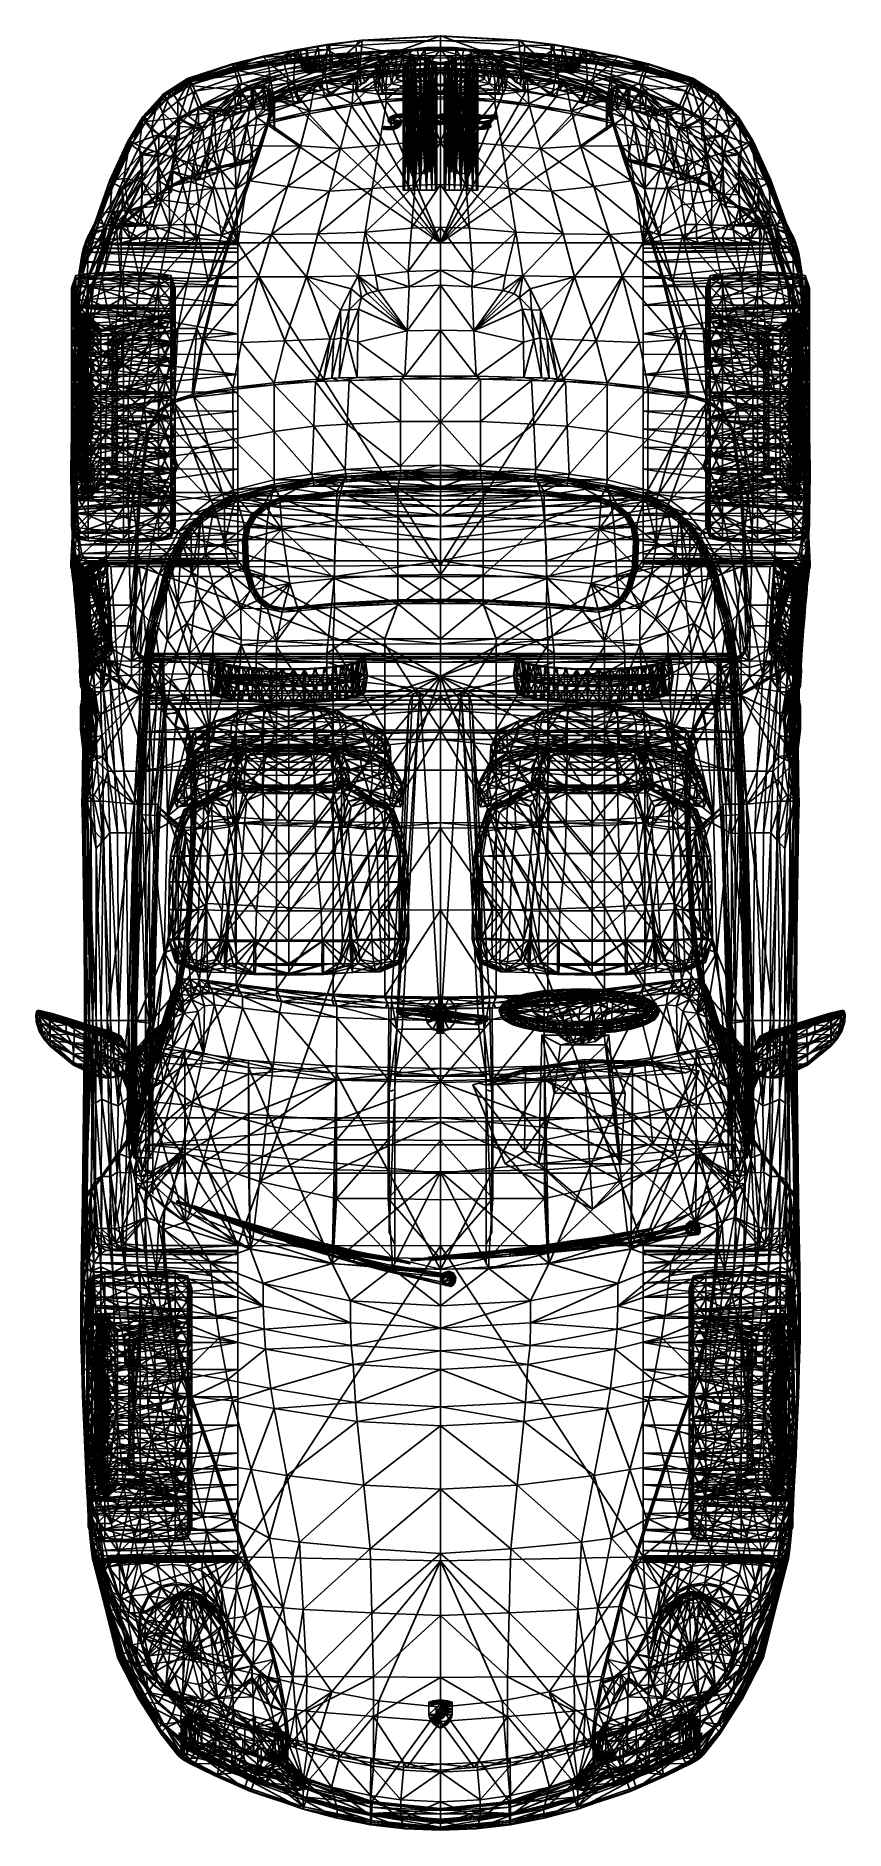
# Model space of a CAD drawing. Header units: millimetres. Extents: x -983 to 984, y 3 to 4366.
import ezdxf

# ---------------------------------------------------------------- set-up
doc = ezdxf.new("R2010")
doc.units = ezdxf.units.MM
for name, color, linetype in [('porsche-boxter_body', 40, 'Continuous'), ('porsche-boxter_bottom', 250, 'Continuous'), ('porsche-boxter_brake', 1, 'Continuous'), ('porsche-boxter_brake-disks', 253, 'Continuous'), ('porsche-boxter_chrome', 254, 'Continuous'), ('porsche-boxter_folded-roof', 250, 'Continuous'), ('porsche-boxter_glass', 8, 'Continuous'), ('porsche-boxter_glass-mounting', 250, 'Continuous'), ('porsche-boxter_grille', 7, 'Continuous'), ('porsche-boxter_interior-01', 252, 'Continuous'), ('porsche-boxter_interior-02', 252, 'Continuous'), ('porsche-boxter_lights', 7, 'Continuous'), ('porsche-boxter_lights-glass', 7, 'Continuous'), ('porsche-boxter_lights-lens', 254, 'Continuous'), ('porsche-boxter_lights-orange', 30, 'Continuous'), ('porsche-boxter_lights-red', 1, 'Continuous'), ('porsche-boxter_lights-white', 7, 'Continuous'), ('porsche-boxter_logo-black', 250, 'Continuous'), ('porsche-boxter_logo-gold', 41, 'Continuous'), ('porsche-boxter_logo-red', 1, 'Continuous'), ('porsche-boxter_mirror', 254, 'Continuous'), ('porsche-boxter_parts-black', 250, 'Continuous'), ('porsche-boxter_plastic-black', 250, 'Continuous'), ('porsche-boxter_rims', 254, 'Continuous'), ('porsche-boxter_seats', 252, 'Continuous'), ('porsche-boxter_tires', 250, 'Continuous'), ('porsche-boxter_wipers', 250, 'Continuous')]:
    doc.layers.add(name, color=color, linetype=linetype)

msp = doc.modelspace()

# ---------------------------------------------------------------- linework, layer by layer
at = {"layer": 'porsche-boxter_lights-red'}
for points in [[(-461.9, 4195.4, 730.8), (-454.8, 4237.9, 698.4), (-485.2, 4229.8, 695.4)], [(-461.9, 4195.4, 730.8), (-417.4, 4236.9, 709.5), (-429.5, 4240, 703.5)], [(-461.9, 4195.4, 730.8), (-429.5, 4240, 703.5), (-454.8, 4237.9, 698.4)], [(-461.9, 4195.4, 730.8), (-409.3, 4227.8, 717.6), (-417.4, 4236.9, 709.5)], [(410.3, 4227.8, 717.6), (462.9, 4195.4, 730.8), (418.4, 4236.9, 709.5)], [(418.4, 4236.9, 709.5), (462.9, 4195.4, 730.8), (430.6, 4240, 703.5)], [(430.6, 4240, 703.5), (462.9, 4195.4, 730.8), (455.9, 4237.9, 698.4)], [(455.9, 4237.9, 698.4), (462.9, 4195.4, 730.8), (486.2, 4229.8, 695.4)], [(-596.5, 4147.9, 742.9), (-587.4, 4189.4, 693.3), (-633.9, 4163.1, 692.3)], [(-596.5, 4147.9, 742.9), (-546.9, 4167.1, 737.9), (-587.4, 4189.4, 693.3)], [(-546.9, 4167.1, 737.9), (-485.2, 4229.8, 695.4), (-587.4, 4189.4, 693.3)], [(-485.2, 4229.8, 695.4), (-546.9, 4167.1, 737.9), (-498.3, 4186.3, 730.8)], [(-510.5, 4138.8, 759.1), (-470, 4147.9, 758.1), (-461.9, 4195.4, 730.8)], [(-461.9, 4195.4, 730.8), (-498.3, 4186.3, 730.8), (-510.5, 4138.8, 759.1)], [(-485.2, 4229.8, 695.4), (-498.3, 4186.3, 730.8), (-461.9, 4195.4, 730.8)], [(-409.3, 4209.6, 730.8), (-461.9, 4195.4, 730.8), (-470, 4147.9, 758.1)], [(-470, 4147.9, 758.1), (-421.6, 4152.1, 759.1), (-409.3, 4209.6, 730.8)], [(-461.9, 4195.4, 730.8), (-409.3, 4209.6, 730.8), (-409.3, 4227.8, 717.6)], [(410.3, 4209.6, 730.8), (462.9, 4195.4, 730.8), (410.3, 4227.8, 717.6)], [(462.9, 4195.4, 730.8), (410.3, 4209.6, 730.8), (471, 4147.9, 758.1)], [(422.6, 4152.1, 759.1), (471, 4147.9, 758.1), (410.3, 4209.6, 730.8)], [(499.4, 4186.3, 730.8), (486.2, 4229.8, 695.4), (462.9, 4195.4, 730.8)], [(471, 4147.9, 758.1), (511.5, 4138.8, 759.1), (462.9, 4195.4, 730.8)], [(499.4, 4186.3, 730.8), (462.9, 4195.4, 730.8), (511.5, 4138.8, 759.1)], [(547.9, 4167.1, 737.9), (486.2, 4229.8, 695.4), (499.4, 4186.3, 730.8)], [(486.2, 4229.8, 695.4), (547.9, 4167.1, 737.9), (588.4, 4189.4, 693.3)], [(547.9, 4167.1, 737.9), (597.5, 4147.9, 742.9), (588.4, 4189.4, 693.3)], [(588.4, 4189.4, 693.3), (597.5, 4147.9, 742.9), (635, 4163.1, 692.3)], [(-641, 4123.6, 739.9), (-633.9, 4163.1, 692.3), (-684.5, 4122.6, 691.3)], [(-647.1, 4080.1, 779.4), (-604.6, 4103.4, 781.4), (-596.5, 4147.9, 742.9)], [(-596.5, 4147.9, 742.9), (-641, 4123.6, 739.9), (-647.1, 4080.1, 779.4)], [(-633.9, 4163.1, 692.3), (-641, 4123.6, 739.9), (-596.5, 4147.9, 742.9)], [(-546.9, 4167.1, 737.9), (-596.5, 4147.9, 742.9), (-604.6, 4103.4, 781.4)], [(-604.6, 4103.4, 781.4), (-558, 4121.6, 772.3), (-546.9, 4167.1, 737.9)], [(-558, 4121.6, 772.3), (-510.5, 4138.8, 759.1), (-498.3, 4186.3, 730.8)], [(-498.3, 4186.3, 730.8), (-546.9, 4167.1, 737.9), (-558, 4121.6, 772.3)], [(511.5, 4138.8, 759.1), (559.1, 4121.6, 772.3), (499.4, 4186.3, 730.8)], [(547.9, 4167.1, 737.9), (499.4, 4186.3, 730.8), (559.1, 4121.6, 772.3)], [(597.5, 4147.9, 742.9), (547.9, 4167.1, 737.9), (605.6, 4103.4, 781.4)], [(559.1, 4121.6, 772.3), (605.6, 4103.4, 781.4), (547.9, 4167.1, 737.9)], [(642, 4123.6, 739.9), (635, 4163.1, 692.3), (597.5, 4147.9, 742.9)], [(605.6, 4103.4, 781.4), (648.1, 4080.1, 779.4), (597.5, 4147.9, 742.9)], [(642, 4123.6, 739.9), (597.5, 4147.9, 742.9), (648.1, 4080.1, 779.4)], [(635, 4163.1, 692.3), (642, 4123.6, 739.9), (685.6, 4122.6, 691.3)], [(-684.5, 4088.2, 735.8), (-684.5, 4122.6, 691.3), (-724, 4077, 690.3)], [(-641, 4123.6, 739.9), (-684.5, 4088.2, 735.8), (-685.5, 4050.7, 774.3)], [(-685.5, 4050.7, 774.3), (-647.1, 4080.1, 779.4), (-641, 4123.6, 739.9)], [(-684.5, 4122.6, 691.3), (-684.5, 4088.2, 735.8), (-641, 4123.6, 739.9)], [(685.6, 4088.2, 735.8), (642, 4123.6, 739.9), (686.6, 4050.7, 774.3)], [(648.1, 4080.1, 779.4), (686.6, 4050.7, 774.3), (642, 4123.6, 739.9)], [(685.6, 4088.2, 735.8), (685.6, 4122.6, 691.3), (642, 4123.6, 739.9)], [(685.6, 4122.6, 691.3), (685.6, 4088.2, 735.8), (725, 4077, 690.3)], [(-724, 4046.7, 729.8), (-724, 4077, 690.3), (-772.5, 3993.1, 689.3)], [(-684.5, 4088.2, 735.8), (-724, 4046.7, 729.8), (-725, 4012.3, 765.2)], [(-725, 4012.3, 765.2), (-685.5, 4050.7, 774.3), (-684.5, 4088.2, 735.8)], [(-724, 4077, 690.3), (-724, 4046.7, 729.8), (-684.5, 4088.2, 735.8)], [(725, 4046.7, 729.8), (685.6, 4088.2, 735.8), (726, 4012.3, 765.2)], [(686.6, 4050.7, 774.3), (726, 4012.3, 765.2), (685.6, 4088.2, 735.8)], [(725, 4046.7, 729.8), (725, 4077, 690.3), (685.6, 4088.2, 735.8)], [(725, 4077, 690.3), (725, 4046.7, 729.8), (773.6, 3993.1, 689.3)], [(-772.5, 3993.1, 689.3), (-770.5, 3974.8, 715.6), (-724, 4046.7, 729.8)], [(-724, 4046.7, 729.8), (-770.5, 3974.8, 715.6), (-768.5, 3953.6, 746)], [(-768.5, 3953.6, 746), (-725, 4012.3, 765.2), (-724, 4046.7, 729.8)], [(771.6, 3974.8, 715.6), (725, 4046.7, 729.8), (769.5, 3953.6, 746)], [(726, 4012.3, 765.2), (769.5, 3953.6, 746), (725, 4046.7, 729.8)], [(771.6, 3974.8, 715.6), (773.6, 3993.1, 689.3), (725, 4046.7, 729.8)], [(-770.5, 3974.8, 715.6), (-772.5, 3993.1, 689.3), (-799.3, 3936.3, 688.1)], [(-799.3, 3936.3, 688.1), (-799.3, 3912.1, 733), (-770.5, 3974.8, 715.6)], [(-768.5, 3953.6, 746), (-770.5, 3974.8, 715.6), (-799.3, 3912.1, 733)], [(771.6, 3974.8, 715.6), (769.5, 3953.6, 746), (800.3, 3912.1, 733)], [(773.6, 3993.1, 689.3), (771.6, 3974.8, 715.6), (800.3, 3936.3, 688.1)], [(800.3, 3912.1, 733), (800.3, 3936.3, 688.1), (771.6, 3974.8, 715.6)], [(766.5, 3933.4, 776.3), (797.2, 3905.3, 748.3), (769.5, 3953.6, 746)], [(800.3, 3912.1, 733), (769.5, 3953.6, 746), (797.2, 3905.3, 748.3)]]:
    msp.add_3dface(points, dxfattribs=at)
at = {"layer": 'porsche-boxter_lights-white'}
for points in [[(-523.6, 4092.2, 791.5), (-477.1, 4103.4, 784.4), (-470, 4147.9, 758.1)], [(-470, 4147.9, 758.1), (-510.5, 4138.8, 759.1), (-523.6, 4092.2, 791.5)], [(-421.6, 4152.1, 759.1), (-470, 4147.9, 758.1), (-477.1, 4103.4, 784.4)], [(-477.1, 4103.4, 784.4), (-438.2, 4098.3, 784.4), (-421.6, 4152.1, 759.1)], [(471, 4147.9, 758.1), (422.6, 4152.1, 759.1), (478.1, 4103.4, 784.4)], [(439.3, 4098.3, 784.4), (478.1, 4103.4, 784.4), (422.6, 4152.1, 759.1)], [(478.1, 4103.4, 784.4), (524.7, 4092.2, 791.5), (471, 4147.9, 758.1)], [(511.5, 4138.8, 759.1), (471, 4147.9, 758.1), (524.7, 4092.2, 791.5)], [(-654.2, 4038.6, 819.8), (-613.7, 4059.8, 817.8), (-604.6, 4103.4, 781.4)], [(-604.6, 4103.4, 781.4), (-647.1, 4080.1, 779.4), (-654.2, 4038.6, 819.8)], [(-613.7, 4059.8, 817.8), (-569.2, 4076, 808.7), (-558, 4121.6, 772.3)], [(-558, 4121.6, 772.3), (-604.6, 4103.4, 781.4), (-613.7, 4059.8, 817.8)], [(-569.2, 4076, 808.7), (-523.6, 4092.2, 791.5), (-510.5, 4138.8, 759.1)], [(-510.5, 4138.8, 759.1), (-558, 4121.6, 772.3), (-569.2, 4076, 808.7)], [(-485.2, 4060.7, 800.9), (-477.1, 4103.4, 784.4), (-523.6, 4092.2, 791.5)], [(-438.2, 4098.3, 784.4), (-477.1, 4103.4, 784.4), (-485.2, 4060.7, 800.9)], [(478.1, 4103.4, 784.4), (439.3, 4098.3, 784.4), (486.2, 4060.7, 800.9)], [(478.1, 4103.4, 784.4), (486.2, 4060.7, 800.9), (524.7, 4092.2, 791.5)], [(524.7, 4092.2, 791.5), (570.2, 4076, 808.7), (511.5, 4138.8, 759.1)], [(559.1, 4121.6, 772.3), (511.5, 4138.8, 759.1), (570.2, 4076, 808.7)], [(570.2, 4076, 808.7), (614.7, 4059.8, 817.8), (559.1, 4121.6, 772.3)], [(605.6, 4103.4, 781.4), (559.1, 4121.6, 772.3), (614.7, 4059.8, 817.8)], [(614.7, 4059.8, 817.8), (655.2, 4038.6, 819.8), (605.6, 4103.4, 781.4)], [(648.1, 4080.1, 779.4), (605.6, 4103.4, 781.4), (655.2, 4038.6, 819.8)], [(-647.1, 4080.1, 779.4), (-685.5, 4050.7, 774.3), (-686.5, 4015.3, 813.8)], [(-686.5, 4015.3, 813.8), (-654.2, 4038.6, 819.8), (-647.1, 4080.1, 779.4)], [(-622.8, 4019.3, 844.4), (-613.7, 4059.8, 817.8), (-654.2, 4038.6, 819.8)], [(-613.7, 4059.8, 817.8), (-622.8, 4019.3, 844.4), (-589.4, 4032.4, 835.3)], [(-589.4, 4032.4, 835.3), (-569.2, 4076, 808.7), (-613.7, 4059.8, 817.8)], [(-569.2, 4076, 808.7), (-589.4, 4032.4, 835.3), (-536.8, 4048.6, 817.1)], [(-536.8, 4048.6, 817.1), (-523.6, 4092.2, 791.5), (-569.2, 4076, 808.7)], [(-523.6, 4092.2, 791.5), (-536.8, 4048.6, 817.1), (-485.2, 4060.7, 800.9)], [(-485.2, 4060.7, 800.9), (-448.7, 4067.8, 795.9), (-438.2, 4098.3, 784.4)], [(449.8, 4067.8, 795.9), (486.2, 4060.7, 800.9), (439.3, 4098.3, 784.4)], [(537.8, 4048.6, 817.1), (524.7, 4092.2, 791.5), (486.2, 4060.7, 800.9)], [(524.7, 4092.2, 791.5), (537.8, 4048.6, 817.1), (570.2, 4076, 808.7)], [(590.4, 4032.4, 835.3), (570.2, 4076, 808.7), (537.8, 4048.6, 817.1)], [(570.2, 4076, 808.7), (590.4, 4032.4, 835.3), (614.7, 4059.8, 817.8)], [(623.8, 4019.3, 844.4), (614.7, 4059.8, 817.8), (590.4, 4032.4, 835.3)], [(614.7, 4059.8, 817.8), (623.8, 4019.3, 844.4), (655.2, 4038.6, 819.8)], [(686.6, 4050.7, 774.3), (648.1, 4080.1, 779.4), (687.6, 4015.3, 813.8)], [(655.2, 4038.6, 819.8), (687.6, 4015.3, 813.8), (648.1, 4080.1, 779.4)], [(-685.5, 4050.7, 774.3), (-725, 4012.3, 765.2), (-725, 3979.9, 800.6)], [(-725, 3979.9, 800.6), (-686.5, 4015.3, 813.8), (-685.5, 4050.7, 774.3)], [(-686.5, 3981.8, 842.4), (-686.5, 4015.3, 813.8), (-725, 3979.9, 800.6)], [(-661.2, 3999, 846.5), (-654.2, 4038.6, 819.8), (-686.5, 4015.3, 813.8)], [(-686.5, 4015.3, 813.8), (-686.5, 3981.8, 842.4), (-661.2, 3999, 846.5)], [(-654.2, 4038.6, 819.8), (-661.2, 3999, 846.5), (-622.8, 4019.3, 844.4)], [(662.3, 3999, 846.5), (655.2, 4038.6, 819.8), (623.8, 4019.3, 844.4)], [(655.2, 4038.6, 819.8), (662.3, 3999, 846.5), (687.6, 4015.3, 813.8)], [(687.6, 3981.8, 842.4), (687.6, 4015.3, 813.8), (662.3, 3999, 846.5)], [(726, 4012.3, 765.2), (686.6, 4050.7, 774.3), (726, 3979.9, 800.6)], [(687.6, 4015.3, 813.8), (726, 3979.9, 800.6), (686.6, 4050.7, 774.3)], [(687.6, 4015.3, 813.8), (687.6, 3981.8, 842.4), (726, 3979.9, 800.6)], [(-725, 4012.3, 765.2), (-768.5, 3953.6, 746), (-765.5, 3933.4, 776.3)], [(-765.5, 3933.4, 776.3), (-725, 3979.9, 800.6), (-725, 4012.3, 765.2)], [(-726, 3949.4, 826.2), (-725, 3979.9, 800.6), (-765.5, 3933.4, 776.3)], [(-725, 3979.9, 800.6), (-726, 3949.4, 826.2), (-686.5, 3981.8, 842.4)], [(727, 3949.4, 826.2), (726, 3979.9, 800.6), (687.6, 3981.8, 842.4)], [(769.5, 3953.6, 746), (726, 4012.3, 765.2), (766.5, 3933.4, 776.3)], [(726, 3979.9, 800.6), (766.5, 3933.4, 776.3), (726, 4012.3, 765.2)], [(726, 3979.9, 800.6), (727, 3949.4, 826.2), (766.5, 3933.4, 776.3)], [(-768.5, 3953.6, 746), (-799.3, 3912.1, 733), (-796.2, 3905.3, 748.3)], [(-796.2, 3905.3, 748.3), (-765.5, 3933.4, 776.3), (-768.5, 3953.6, 746)], [(-765.5, 3933.4, 776.3), (-796.2, 3905.3, 748.3), (-786.7, 3900.9, 777.7)], [(-765.5, 3933.4, 776.3), (-786.7, 3900.9, 777.7), (-774.6, 3908, 794.9)], [(-765.5, 3933.4, 776.3), (-774.6, 3908, 794.9), (-763.4, 3917.1, 804)], [(-765.5, 3933.4, 776.3), (-763.4, 3917.1, 804), (-726, 3949.4, 826.2)], [(764.5, 3917.1, 804), (766.5, 3933.4, 776.3), (727, 3949.4, 826.2)], [(775.6, 3908, 794.9), (766.5, 3933.4, 776.3), (764.5, 3917.1, 804)], [(797.2, 3905.3, 748.3), (766.5, 3933.4, 776.3), (787.8, 3900.9, 777.7)], [(787.8, 3900.9, 777.7), (766.5, 3933.4, 776.3), (775.6, 3908, 794.9)]]:
    msp.add_3dface(points, dxfattribs=at)

# ---------------------------------------------------------------- meshes
at = {"layer": 'porsche-boxter_body'}
mesh = msp.add_polyface(dxfattribs=at)
corners = [(-151.3, 4289.5, 332.1), (-127, 4310.8, 332.1), (-138.1, 4298.6, 311.9), (-153.3, 4292.6, 336.2), (-131, 4311.8, 338.2), (-141.1, 4277.4, 274.4), (-134.1, 4234.9, 273.4), (-141.1, 4228.8, 259.3), (-126, 4299.7, 307.8), (-118.9, 4250.1, 306.8), (-146.2, 4288.5, 295.7), (-106.7, 4312.8, 336.2), (-106.7, 4261.2, 330.1), (-89.5, 4323.9, 351.3), (-89.5, 4273.3, 345.3), (-101.7, 4325, 355.4), (-72.3, 4329, 359.4), (-79.4, 4331, 365.5), (-121.9, 4329, 387.8), (-59.2, 4334.1, 390.8), (-118.9, 4331, 397.9), (-60.2, 4334.1, 399.9), (-117.9, 4332, 411), (-53.1, 4334.1, 411), (-118.9, 4329, 414.1), (-55.1, 4331, 414.1), (-189.7, 4356.3, 603.3), (-196.8, 4355.3, 619.5), (0.5, 4366.4, 620.5), (-196.8, 4354.3, 633.6), (0.5, 4365.4, 634.7), (-204.9, 4343.2, 658.9), (-200.8, 4286.5, 712.6), (0.5, 4300.7, 716.6), (0.5, 4355.3, 660), (-130, 4318.9, 349.3), (-53.1, 4311.8, 425.2), (-119.9, 4315.8, 418.1), (-118.9, 4309.8, 425.2), (-53.1, 4317.9, 418.1), (-193.8, 4289.5, 586.1), (0.5, 4297.6, 589.1), (-194.8, 4295.6, 595.2), (0.5, 4366.4, 606.3)]
mesh.append_faces([[corners[k] for k in face] for face in [(0, 1, 2), (3, 4, 1), (5, 6, 7), (8, 9, 6), (6, 5, 8), (2, 8, 5), (5, 10, 2), (11, 12, 9), (9, 8, 11), (1, 11, 8), (8, 2, 1), (13, 14, 12), (12, 11, 13), (15, 13, 11), (11, 1, 15), (14, 13, 16), (17, 16, 13), (13, 15, 17), (15, 18, 19), (18, 20, 21), (21, 19, 18), (20, 22, 23), (22, 24, 25), (26, 27, 28), (27, 29, 30), (31, 32, 33), (29, 31, 34), (1, 4, 15), (4, 35, 15), (15, 35, 18), (36, 37, 38), (39, 24, 37), (36, 40, 41), (40, 36, 38), (42, 41, 40), (43, 42, 26)]])
mesh = msp.add_polyface(dxfattribs=at)
corners = [(-72.3, 4329, 359.4), (-72.3, 4278.4, 353.4), (-89.5, 4273.3, 345.3), (-36.9, 4334.1, 367.5), (-36.9, 4283.5, 361.5), (-56.1, 4336.1, 372.6), (-79.4, 4331, 365.5), (0.5, 4335.1, 369.5), (0.5, 4284.5, 363.5), (-32.9, 4338.1, 376.6), (0.5, 4339.1, 377.6), (-59.2, 4334.1, 390.8), (-60.2, 4334.1, 399.9), (0.5, 4336.1, 399.9), (0.5, 4337.1, 392.8), (-101.7, 4325, 355.4), (-53.1, 4334.1, 411), (-118.9, 4331, 397.9), (0.5, 4335.1, 411), (-55.1, 4331, 414.1), (0.5, 4332, 414.1), (-117.9, 4332, 411), (0.5, 4366.4, 620.5), (0.5, 4366.4, 606.3), (-189.7, 4356.3, 603.3), (0.5, 4365.4, 634.7), (-196.8, 4355.3, 619.5), (0.5, 4300.7, 716.6), (0.5, 4355.3, 660), (-204.9, 4343.2, 658.9), (-196.8, 4354.3, 633.6), (-119.9, 4315.8, 418.1), (-53.1, 4311.8, 425.2), (-53.1, 4317.9, 418.1), (-118.9, 4329, 414.1), (0.5, 4318.9, 418.1), (0.5, 4312.8, 425.2), (0.5, 4297.6, 589.1), (-194.8, 4295.6, 595.2), (0.5, 4301.7, 597.2)]
mesh.append_faces([[corners[k] for k in face] for face in [(0, 1, 2), (3, 4, 1), (1, 0, 3), (5, 3, 0), (0, 6, 5), (7, 8, 4), (4, 3, 7), (9, 10, 7), (7, 3, 9), (11, 12, 13), (13, 14, 11), (9, 11, 14), (14, 10, 9), (11, 6, 15), (16, 12, 17), (18, 13, 12), (12, 16, 18), (16, 19, 20), (20, 18, 16), (19, 16, 21), (22, 23, 24), (25, 22, 26), (27, 28, 29), (28, 25, 30), (3, 5, 9), (5, 6, 11), (11, 9, 5), (31, 32, 33), (34, 33, 19), (20, 33, 35), (33, 20, 19), (35, 32, 36), (32, 35, 33), (37, 38, 39), (38, 23, 39), (32, 37, 36)]])
mesh = msp.add_polyface(dxfattribs=at)
corners = [(73.4, 4278.4, 353.4), (73.4, 4329, 359.4), (90.6, 4273.3, 345.3), (38, 4283.5, 361.5), (38, 4334.1, 367.5), (57.2, 4336.1, 372.6), (80.5, 4331, 365.5), (0.5, 4284.5, 363.5), (0.5, 4335.1, 369.5), (0.5, 4339.1, 377.6), (33.9, 4338.1, 376.6), (61.2, 4334.1, 399.9), (60.2, 4334.1, 390.8), (0.5, 4336.1, 399.9), (0.5, 4337.1, 392.8), (54.2, 4334.1, 411), (119.9, 4331, 397.9), (0.5, 4335.1, 411), (56.2, 4331, 414.1), (0.5, 4332, 414.1), (118.9, 4332, 411), (0.5, 4366.4, 606.3), (0.5, 4366.4, 620.5), (190.8, 4356.3, 603.3), (0.5, 4365.4, 634.7), (197.8, 4355.3, 619.5), (0.5, 4355.3, 660), (0.5, 4300.7, 716.6), (205.9, 4343.2, 658.9), (197.8, 4354.3, 633.6), (54.2, 4311.8, 425.2), (120.9, 4315.8, 418.1), (54.2, 4317.9, 418.1), (119.9, 4329, 414.1), (0.5, 4318.9, 418.1), (0.5, 4312.8, 425.2), (195.8, 4295.6, 595.2), (0.5, 4297.6, 589.1), (0.5, 4301.7, 597.2)]
mesh.append_faces([[corners[k] for k in face] for face in [(0, 1, 2), (3, 4, 0), (1, 0, 4), (4, 5, 1), (6, 1, 5), (7, 8, 3), (4, 3, 8), (9, 10, 8), (4, 8, 10), (11, 12, 13), (14, 13, 12), (12, 10, 14), (9, 14, 10), (11, 15, 16), (13, 17, 11), (15, 11, 17), (18, 15, 19), (17, 19, 15), (15, 18, 20), (21, 22, 23), (22, 24, 25), (26, 27, 28), (24, 26, 29), (5, 4, 10), (6, 5, 12), (10, 12, 5), (30, 31, 32), (32, 33, 18), (32, 19, 34), (19, 32, 18), (30, 34, 35), (34, 30, 32), (36, 37, 38), (21, 36, 38), (37, 30, 35)]])
mesh = msp.add_polyface(dxfattribs=at)
corners = [(128, 4310.8, 332.1), (152.3, 4289.5, 332.1), (139.1, 4298.6, 311.9), (132.1, 4311.8, 338.2), (154.3, 4292.6, 336.2), (135.1, 4234.9, 273.4), (142.2, 4277.4, 274.4), (142.2, 4228.8, 259.3), (119.9, 4250.1, 306.8), (127, 4299.7, 307.8), (107.8, 4261.2, 330.1), (107.8, 4312.8, 336.2), (90.6, 4273.3, 345.3), (90.6, 4323.9, 351.3), (102.7, 4325, 355.4), (73.4, 4329, 359.4), (80.5, 4331, 365.5), (123, 4329, 387.8), (60.2, 4334.1, 390.8), (119.9, 4331, 397.9), (61.2, 4334.1, 399.9), (118.9, 4332, 411), (54.2, 4334.1, 411), (119.9, 4329, 414.1), (56.2, 4331, 414.1), (197.8, 4355.3, 619.5), (190.8, 4356.3, 603.3), (0.5, 4366.4, 620.5), (197.8, 4354.3, 633.6), (0.5, 4365.4, 634.7), (201.9, 4286.5, 712.6), (205.9, 4343.2, 658.9), (0.5, 4300.7, 716.6), (0.5, 4355.3, 660), (131.1, 4318.9, 349.3), (120.9, 4315.8, 418.1), (54.2, 4311.8, 425.2), (119.9, 4309.8, 425.2), (54.2, 4317.9, 418.1), (194.8, 4289.5, 586.1), (0.5, 4297.6, 589.1), (195.8, 4295.6, 595.2), (0.5, 4366.4, 606.3)]
mesh.append_faces([[corners[k] for k in face] for face in [(0, 1, 2), (3, 4, 0), (5, 6, 7), (8, 9, 5), (6, 5, 9), (9, 2, 6), (10, 11, 8), (9, 8, 11), (11, 0, 9), (2, 9, 0), (12, 13, 10), (11, 10, 13), (13, 14, 11), (0, 11, 14), (13, 12, 15), (15, 16, 13), (14, 13, 16), (17, 14, 18), (16, 18, 14), (19, 17, 20), (18, 20, 17), (21, 19, 22), (23, 21, 24), (25, 26, 27), (28, 25, 29), (30, 31, 32), (31, 28, 33), (3, 0, 14), (34, 3, 14), (34, 14, 17), (35, 36, 37), (23, 38, 35), (39, 36, 40), (36, 39, 37), (40, 41, 39), (41, 42, 26)]])
mesh = msp.add_polyface(dxfattribs=at)
corners = [(-356.7, 4306.7, 448.5), (-332.4, 4310.8, 454.5), (-321.2, 4308.8, 434.3), (-350.6, 4304.7, 430.3), (-360.7, 4307.8, 459.6), (-338.5, 4313.8, 475.8), (-366.8, 4318.9, 527.4), (-345.5, 4321.9, 527.4), (-288.9, 4312.8, 389.8), (-378.9, 4297.6, 382.7), (-382, 4307.8, 410), (-380.9, 4303.7, 415.1), (-322.3, 4310.8, 416.1), (-322.3, 4315.8, 410), (-494.3, 4283.5, 415.1), (-380.9, 4300.7, 425.2), (-382, 4301.7, 443.4), (-387, 4314.8, 527.4), (-500.3, 4291.6, 526.4), (-354.6, 4332, 615.4), (-340.5, 4332, 576), (-346.5, 4327, 554.7), (-429.5, 4316.9, 612.4), (-429.5, 4314.8, 627.6), (-354.6, 4330, 629.6), (-353.6, 4318.9, 656.9), (-419.4, 4303.7, 655.9), (-324.3, 4336.1, 590.1), (-328.3, 4281.4, 570.9), (-334.4, 4282.5, 555.7), (-333.4, 4285.5, 529.4), (-327.3, 4291.6, 478.8)]
mesh.append_faces([[corners[k] for k in face] for face in [(0, 1, 2), (2, 3, 0), (4, 5, 1), (1, 0, 4), (6, 7, 5), (5, 4, 6), (8, 9, 10), (11, 12, 13), (13, 10, 11), (14, 11, 10), (15, 3, 12), (12, 11, 15), (16, 0, 3), (3, 15, 16), (17, 6, 4), (4, 16, 17), (18, 17, 16), (19, 20, 21), (21, 17, 19), (22, 23, 24), (24, 19, 22), (22, 17, 18), (25, 24, 23), (23, 26, 25), (21, 7, 6), (4, 0, 16), (21, 6, 17), (19, 27, 20), (22, 19, 17), (27, 28, 20), (20, 29, 21), (29, 20, 28), (21, 30, 7), (30, 21, 29), (7, 31, 5), (31, 7, 30)]])
mesh = msp.add_polyface(dxfattribs=at)
corners = [(-291.9, 4318.9, 410), (-287.9, 4314.8, 415.1), (-262.6, 4317.9, 414.1), (-262.6, 4321.9, 411), (-322.3, 4310.8, 416.1), (-306.1, 4310.8, 421.2), (-350.6, 4304.7, 430.3), (-321.2, 4308.8, 434.3), (-378.9, 4297.6, 382.7), (-288.9, 4312.8, 389.8), (-287.9, 4305.7, 372.6), (-382, 4307.8, 410), (-322.3, 4315.8, 410), (-354.6, 4332, 615.4), (-354.6, 4330, 629.6), (-275.7, 4344.2, 631.6), (-275.7, 4345.2, 617.5), (-297, 4341.1, 598.2), (-268.6, 4346.2, 600.3), (-279.8, 4273.3, 710.5), (-274.7, 4333, 658.9), (-353.6, 4318.9, 656.9), (-324.3, 4336.1, 590.1), (-303, 4298.6, 430.3), (-280.8, 4295.6, 428.2), (-286.8, 4301.7, 421.2), (-261.5, 4297.6, 425.2), (-262.6, 4303.7, 418.1), (-314.2, 4296.6, 443.4), (-291.9, 4285.5, 590.1), (-267.6, 4288.5, 592.2), (-316.2, 4283.5, 582), (-328.3, 4281.4, 570.9), (-321.2, 4293.6, 458.6), (-332.4, 4310.8, 454.5), (-338.5, 4313.8, 475.8), (-327.3, 4291.6, 478.8)]
mesh.append_faces([[corners[k] for k in face] for face in [(0, 1, 2), (2, 3, 0), (4, 5, 1), (1, 0, 4), (6, 7, 5), (5, 4, 6), (8, 9, 10), (11, 12, 9), (13, 14, 15), (15, 16, 13), (17, 13, 16), (16, 18, 17), (19, 20, 21), (20, 15, 14), (14, 21, 20), (9, 12, 0), (0, 12, 4), (9, 0, 3), (17, 22, 13), (23, 24, 25), (25, 26, 27), (7, 23, 5), (23, 7, 28), (5, 25, 1), (25, 5, 23), (1, 27, 2), (27, 1, 25), (18, 29, 17), (29, 18, 30), (17, 31, 22), (31, 17, 29), (32, 22, 31), (33, 7, 34), (7, 33, 28), (35, 33, 34), (33, 35, 36)]])
mesh = msp.add_polyface(dxfattribs=at)
corners = [(-225.1, 4248.1, 291.6), (-198.8, 4268.3, 282.5), (-288.9, 4253.1, 281.5), (-292.9, 4232.9, 292.6), (-284.8, 4270.3, 331.1), (-284.8, 4287.5, 333.1), (-196.8, 4303.7, 336.2), (-196.8, 4286.5, 335.1), (-196.8, 4309.8, 345.3), (-285.8, 4294.6, 342.2), (-207.9, 4232.9, 252.2), (-281.8, 4218.7, 252.2), (-287.9, 4305.7, 372.6), (-198.8, 4319.9, 382.7), (-288.9, 4312.8, 389.8), (-199.8, 4323.9, 393.8), (-199.8, 4326, 410), (-262.6, 4321.9, 411), (-262.6, 4317.9, 414.1), (-199.8, 4323.9, 414.1), (-275.7, 4345.2, 617.5), (-275.7, 4344.2, 631.6), (-196.8, 4354.3, 633.6), (-196.8, 4355.3, 619.5), (-268.6, 4346.2, 600.3), (-189.7, 4356.3, 603.3), (-200.8, 4286.5, 712.6), (-204.9, 4343.2, 658.9), (-274.7, 4333, 658.9), (-279.8, 4273.3, 710.5), (-280.8, 4295.6, 428.2), (-266.6, 4282.5, 584.1), (-261.5, 4297.6, 425.2), (-193.8, 4289.5, 586.1), (-196.8, 4304.7, 425.2), (-194.8, 4295.6, 595.2), (-267.6, 4288.5, 592.2), (-262.6, 4303.7, 418.1), (-196.8, 4310.8, 418.1), (-199.8, 4322.9, 414.1)]
mesh.append_faces([[corners[k] for k in face] for face in [(0, 1, 2), (2, 3, 0), (4, 5, 6), (6, 7, 4), (8, 6, 5), (5, 9, 8), (1, 10, 11), (11, 2, 1), (9, 12, 13), (13, 8, 9), (12, 14, 15), (15, 13, 12), (16, 15, 14), (14, 17, 16), (17, 18, 19), (19, 16, 17), (20, 21, 22), (22, 23, 20), (24, 20, 23), (23, 25, 24), (26, 27, 28), (28, 29, 26), (27, 22, 21), (21, 28, 27), (30, 31, 32), (32, 33, 34), (33, 32, 31), (35, 31, 36), (31, 35, 33), (37, 34, 38), (34, 37, 32), (18, 38, 39), (38, 18, 37), (25, 36, 24), (36, 25, 35)]])
mesh = msp.add_polyface(dxfattribs=at)
corners = [(-192.7, 4249.1, 295.7), (-163.4, 4275.4, 282.5), (-198.8, 4268.3, 282.5), (-225.1, 4248.1, 291.6), (-182.6, 4253.1, 299.7), (-154.3, 4280.4, 285.6), (-171.5, 4264.2, 307.8), (-146.2, 4288.5, 295.7), (-161.4, 4277.4, 320), (-138.1, 4298.6, 311.9), (-151.3, 4289.5, 332.1), (-127, 4310.8, 332.1), (-153.3, 4292.6, 336.2), (-196.8, 4286.5, 335.1), (-196.8, 4303.7, 336.2), (-131, 4311.8, 338.2), (-130, 4318.9, 349.3), (-196.8, 4309.8, 345.3), (-158.3, 4241, 252.2), (-207.9, 4232.9, 252.2), (-148.2, 4260.2, 260.3), (-141.1, 4228.8, 259.3), (-151.3, 4224.8, 251.2), (-141.1, 4277.4, 274.4), (-198.8, 4319.9, 382.7), (-121.9, 4329, 387.8), (-199.8, 4323.9, 393.8), (-118.9, 4331, 397.9), (-117.9, 4332, 411), (-199.8, 4326, 410), (-199.8, 4323.9, 414.1), (-118.9, 4329, 414.1), (-196.8, 4310.8, 418.1), (-118.9, 4309.8, 425.2), (-119.9, 4315.8, 418.1), (-196.8, 4304.7, 425.2), (-199.8, 4322.9, 414.1), (-193.8, 4289.5, 586.1)]
mesh.append_faces([[corners[k] for k in face] for face in [(0, 1, 2), (2, 3, 0), (4, 5, 1), (1, 0, 4), (6, 7, 5), (5, 4, 6), (8, 9, 7), (7, 6, 8), (9, 8, 10), (11, 10, 12), (13, 14, 15), (15, 12, 13), (16, 15, 14), (14, 17, 16), (1, 18, 19), (19, 2, 1), (20, 21, 22), (22, 18, 20), (5, 20, 18), (18, 1, 5), (21, 20, 23), (7, 23, 20), (20, 5, 7), (17, 24, 25), (25, 16, 17), (24, 26, 27), (27, 25, 24), (28, 27, 26), (26, 29, 28), (29, 30, 31), (31, 28, 29), (32, 33, 34), (33, 32, 35), (36, 34, 31), (34, 36, 32), (37, 33, 35)]])
mesh = msp.add_polyface(dxfattribs=at)
corners = [(164.4, 4275.4, 282.5), (193.8, 4249.1, 295.7), (199.9, 4268.3, 282.5), (155.3, 4280.4, 285.6), (183.7, 4253.1, 299.7), (147.2, 4288.5, 295.7), (172.5, 4264.2, 307.8), (139.1, 4298.6, 311.9), (162.4, 4277.4, 320), (152.3, 4289.5, 332.1), (128, 4310.8, 332.1), (154.3, 4292.6, 336.2), (197.8, 4303.7, 336.2), (197.8, 4286.5, 335.1), (132.1, 4311.8, 338.2), (131.1, 4318.9, 349.3), (197.8, 4309.8, 345.3), (159.4, 4241, 252.2), (209, 4232.9, 252.2), (142.2, 4228.8, 259.3), (149.3, 4260.2, 260.3), (152.3, 4224.8, 251.2), (142.2, 4277.4, 274.4), (199.9, 4319.9, 382.7), (123, 4329, 387.8), (200.9, 4323.9, 393.8), (119.9, 4331, 397.9), (118.9, 4332, 411), (200.9, 4326, 410), (200.9, 4323.9, 414.1), (119.9, 4329, 414.1), (119.9, 4309.8, 425.2), (197.8, 4310.8, 418.1), (120.9, 4315.8, 418.1), (197.8, 4304.7, 425.2), (200.9, 4322.9, 414.1), (194.8, 4289.5, 586.1)]
mesh.append_faces([[corners[k] for k in face] for face in [(0, 1, 2), (3, 4, 0), (1, 0, 4), (5, 6, 3), (4, 3, 6), (7, 8, 5), (6, 5, 8), (8, 7, 9), (9, 10, 11), (12, 13, 14), (11, 14, 13), (14, 15, 12), (16, 12, 15), (17, 0, 18), (19, 20, 21), (17, 21, 20), (20, 3, 17), (0, 17, 3), (20, 19, 22), (22, 5, 20), (3, 20, 5), (5, 22, 7), (23, 16, 24), (15, 24, 16), (25, 23, 26), (24, 26, 23), (26, 27, 25), (28, 25, 27), (29, 28, 30), (27, 30, 28), (31, 32, 33), (32, 31, 34), (33, 35, 30), (35, 33, 32), (31, 36, 34)]])
mesh = msp.add_polyface(dxfattribs=at)
corners = [(199.9, 4268.3, 282.5), (226.2, 4248.1, 291.6), (289.9, 4253.1, 281.5), (294, 4232.9, 292.6), (193.8, 4249.1, 295.7), (285.9, 4287.5, 333.1), (285.9, 4270.3, 331.1), (197.8, 4303.7, 336.2), (197.8, 4286.5, 335.1), (197.8, 4309.8, 345.3), (286.9, 4294.6, 342.2), (209, 4232.9, 252.2), (282.8, 4218.7, 252.2), (164.4, 4275.4, 282.5), (288.9, 4305.7, 372.6), (199.9, 4319.9, 382.7), (289.9, 4312.8, 389.8), (200.9, 4323.9, 393.8), (200.9, 4326, 410), (263.6, 4321.9, 411), (263.6, 4317.9, 414.1), (200.9, 4323.9, 414.1), (276.8, 4344.2, 631.6), (276.8, 4345.2, 617.5), (197.8, 4354.3, 633.6), (197.8, 4355.3, 619.5), (269.7, 4346.2, 600.3), (190.8, 4356.3, 603.3), (205.9, 4343.2, 658.9), (201.9, 4286.5, 712.6), (275.7, 4333, 658.9), (280.8, 4273.3, 710.5), (194.8, 4289.5, 586.1), (262.6, 4297.6, 425.2), (197.8, 4304.7, 425.2), (267.7, 4282.5, 584.1), (195.8, 4295.6, 595.2), (268.7, 4288.5, 592.2), (263.6, 4303.7, 418.1), (197.8, 4310.8, 418.1), (200.9, 4322.9, 414.1)]
mesh.append_faces([[corners[k] for k in face] for face in [(0, 1, 2), (3, 2, 1), (1, 0, 4), (5, 6, 7), (8, 7, 6), (7, 9, 5), (10, 5, 9), (11, 0, 12), (2, 12, 0), (0, 11, 13), (14, 10, 15), (9, 15, 10), (16, 14, 17), (15, 17, 14), (17, 18, 16), (19, 16, 18), (20, 19, 21), (18, 21, 19), (22, 23, 24), (25, 24, 23), (23, 26, 25), (27, 25, 26), (28, 29, 30), (31, 30, 29), (24, 28, 22), (30, 22, 28), (32, 33, 34), (33, 32, 35), (35, 36, 37), (36, 35, 32), (34, 38, 39), (38, 34, 33), (39, 20, 40), (20, 39, 38), (37, 27, 26), (27, 37, 36)]])
mesh = msp.add_polyface(dxfattribs=at)
corners = [(288.9, 4314.8, 415.1), (293, 4318.9, 410), (263.6, 4317.9, 414.1), (263.6, 4321.9, 411), (307.1, 4310.8, 421.2), (323.3, 4310.8, 416.1), (322.3, 4308.8, 434.3), (351.6, 4304.7, 430.3), (289.9, 4312.8, 389.8), (380, 4297.6, 382.7), (288.9, 4305.7, 372.6), (355.7, 4330, 629.6), (355.7, 4332, 615.4), (276.8, 4344.2, 631.6), (276.8, 4345.2, 617.5), (298, 4341.1, 598.2), (269.7, 4346.2, 600.3), (275.7, 4333, 658.9), (280.8, 4273.3, 710.5), (354.7, 4318.9, 656.9), (323.3, 4315.8, 410), (325.3, 4336.1, 590.1), (281.8, 4295.6, 428.2), (304.1, 4298.6, 430.3), (287.9, 4301.7, 421.2), (262.6, 4297.6, 425.2), (263.6, 4303.7, 418.1), (315.2, 4296.6, 443.4), (293, 4285.5, 590.1), (268.7, 4288.5, 592.2), (317.2, 4283.5, 582), (329.4, 4281.4, 570.9), (322.3, 4293.6, 458.6), (333.4, 4310.8, 454.5), (339.5, 4313.8, 475.8), (328.4, 4291.6, 478.8)]
mesh.append_faces([[corners[k] for k in face] for face in [(0, 1, 2), (3, 2, 1), (4, 5, 0), (1, 0, 5), (6, 7, 4), (5, 4, 7), (8, 9, 10), (11, 12, 13), (14, 13, 12), (12, 15, 14), (16, 14, 15), (17, 18, 19), (13, 17, 11), (19, 11, 17), (20, 8, 1), (20, 1, 5), (1, 8, 3), (21, 15, 12), (22, 23, 24), (25, 24, 26), (24, 25, 22), (23, 6, 4), (6, 23, 27), (24, 4, 0), (4, 24, 23), (26, 0, 2), (0, 26, 24), (28, 16, 15), (16, 28, 29), (30, 15, 21), (15, 30, 28), (21, 31, 30), (6, 32, 33), (32, 6, 27), (32, 34, 33), (34, 32, 35)]])
mesh = msp.add_polyface(dxfattribs=at)
corners = [(333.4, 4310.8, 454.5), (357.7, 4306.7, 448.5), (322.3, 4308.8, 434.3), (351.6, 4304.7, 430.3), (339.5, 4313.8, 475.8), (361.8, 4307.8, 459.6), (346.6, 4321.9, 527.4), (367.8, 4318.9, 527.4), (323.3, 4315.8, 410), (383, 4307.8, 410), (289.9, 4312.8, 389.8), (380, 4297.6, 382.7), (323.3, 4310.8, 416.1), (382, 4303.7, 415.1), (495.3, 4283.5, 415.1), (382, 4300.7, 425.2), (383, 4301.7, 443.4), (388.1, 4314.8, 527.4), (501.4, 4291.6, 526.4), (341.5, 4332, 576), (355.7, 4332, 615.4), (347.6, 4327, 554.7), (430.6, 4314.8, 627.6), (430.6, 4316.9, 612.4), (355.7, 4330, 629.6), (354.7, 4318.9, 656.9), (420.4, 4303.7, 655.9), (325.3, 4336.1, 590.1), (329.4, 4281.4, 570.9), (335.4, 4282.5, 555.7), (334.4, 4285.5, 529.4), (328.4, 4291.6, 478.8)]
mesh.append_faces([[corners[k] for k in face] for face in [(0, 1, 2), (3, 2, 1), (4, 5, 0), (1, 0, 5), (6, 7, 4), (5, 4, 7), (8, 9, 10), (11, 10, 9), (12, 13, 8), (9, 8, 13), (13, 14, 9), (3, 15, 12), (13, 12, 15), (1, 16, 3), (15, 3, 16), (7, 17, 5), (16, 5, 17), (17, 18, 16), (19, 20, 21), (17, 21, 20), (22, 23, 24), (20, 24, 23), (24, 25, 22), (26, 22, 25), (6, 21, 7), (1, 5, 16), (7, 21, 17), (27, 20, 19), (20, 23, 17), (28, 27, 19), (29, 19, 21), (19, 29, 28), (30, 21, 6), (21, 30, 29), (31, 6, 4), (6, 31, 30)]])
mesh = msp.add_polyface(dxfattribs=at)
corners = [(-506.4, 4221.7, 316.9), (-465.9, 4245, 329.1), (-459.9, 4238.9, 322), (-498.3, 4218.7, 311.9), (-595.5, 4231.9, 359.4), (-488.2, 4270.3, 372.6), (-482.1, 4250.1, 342.2), (-580.3, 4197.5, 321), (-607.6, 4259.2, 408), (-496.3, 4288.5, 409), (-606.6, 4255.1, 412), (-494.3, 4280.4, 421.2), (-494.3, 4283.5, 415.1), (-604.6, 4248.1, 444.4), (-494.3, 4280.4, 443.4), (-500.3, 4291.6, 526.4), (-609.6, 4257.2, 525.4), (-372.9, 4275.4, 338.2), (-375.9, 4285.5, 361.5), (-378.9, 4297.6, 382.7), (-382, 4307.8, 410), (-380.9, 4303.7, 415.1), (-380.9, 4300.7, 425.2), (-382, 4301.7, 443.4), (-505.4, 4298.6, 607.3), (-504.4, 4296.6, 624.5), (-429.5, 4314.8, 627.6), (-429.5, 4316.9, 612.4), (-614.7, 4263.2, 600.3), (-613.7, 4261.2, 617.5), (-485.2, 4233.9, 691.3), (-500.3, 4283.5, 652.9), (-608.6, 4246, 648.8), (-413.3, 4266.3, 686.3), (-419.4, 4303.7, 655.9), (-454.8, 4242, 694.4)]
mesh.append_faces([[corners[k] for k in face] for face in [(0, 1, 2), (2, 3, 0), (4, 5, 6), (6, 7, 4), (8, 9, 5), (5, 4, 8), (10, 11, 12), (12, 8, 10), (13, 14, 11), (11, 10, 13), (15, 14, 13), (13, 16, 15), (17, 1, 6), (18, 6, 5), (19, 5, 9), (20, 9, 12), (21, 12, 11), (22, 11, 14), (23, 14, 15), (24, 25, 26), (26, 27, 24), (15, 24, 27), (16, 28, 24), (24, 15, 16), (29, 25, 24), (24, 28, 29), (30, 31, 32), (31, 25, 29), (29, 32, 31), (33, 34, 31), (31, 30, 33), (34, 26, 25), (25, 31, 34), (6, 1, 0), (12, 9, 8), (33, 30, 35)]])
mesh = msp.add_polyface(dxfattribs=at)
corners = [(-360.7, 4216.7, 292.6), (-363.7, 4235.9, 281.5), (-455.8, 4211.6, 281.5), (-452.8, 4192.4, 291.6), (-292.9, 4232.9, 292.6), (-355.7, 4200.5, 252.2), (-445.7, 4168.1, 251.2), (-459.9, 4238.9, 322), (-370.8, 4268.3, 329.1), (-371.8, 4251.1, 328.1), (-459.9, 4220.7, 320), (-284.8, 4287.5, 333.1), (-465.9, 4245, 329.1), (-372.9, 4275.4, 338.2), (-285.8, 4294.6, 342.2), (-375.9, 4285.5, 361.5), (-482.1, 4250.1, 342.2), (-488.2, 4270.3, 372.6), (-378.9, 4297.6, 382.7), (-287.9, 4305.7, 372.6), (-496.3, 4288.5, 409), (-382, 4307.8, 410), (-494.3, 4280.4, 421.2), (-380.9, 4300.7, 425.2), (-380.9, 4303.7, 415.1), (-494.3, 4280.4, 443.4), (-382, 4301.7, 443.4), (-356.7, 4251.1, 712.6), (-353.6, 4318.9, 656.9), (-419.4, 4303.7, 655.9), (-413.3, 4266.3, 686.3), (-429.5, 4244, 699.4), (-416.4, 4237.9, 706.5), (-454.8, 4242, 694.4), (-407.3, 4227.8, 716.6), (-407.3, 4174.2, 716.6), (-405.2, 4169.1, 717.6), (-405.2, 4223.8, 717.6), (-403.2, 4152.9, 718.6), (-403.2, 4206.6, 718.6), (-403.2, 4136.7, 723.7), (-403.2, 4191.4, 723.7), (-429.5, 4189.4, 699.4), (-416.4, 4183.3, 706.5)]
mesh.append_faces([[corners[k] for k in face] for face in [(0, 1, 2), (2, 3, 0), (1, 0, 4), (1, 5, 6), (6, 2, 1), (7, 8, 9), (9, 10, 7), (9, 8, 11), (12, 13, 8), (8, 7, 12), (11, 8, 13), (14, 13, 15), (16, 15, 13), (17, 18, 15), (19, 15, 18), (20, 21, 18), (22, 23, 24), (25, 26, 23), (27, 28, 29), (29, 30, 27), (30, 31, 32), (33, 31, 30), (34, 30, 32), (27, 30, 34), (34, 35, 36), (36, 37, 34), (37, 36, 38), (38, 39, 37), (39, 38, 40), (40, 41, 39), (31, 42, 43), (43, 32, 31), (42, 31, 33), (32, 43, 35), (35, 34, 32)]])
mesh = msp.add_polyface(dxfattribs=at)
corners = [(-317.2, 4183.3, 765.2), (-356.5, 4235.1, 727.3), (-407.3, 4213.6, 729.8), (-415.4, 4160, 757.1), (-357.5, 4238.1, 720.2), (-356.5, 4236.1, 718.2), (-404.2, 4214.7, 721.7), (-405.2, 4216.7, 723.7), (-305.1, 4253.1, 719.1), (-305.1, 4251.1, 717.1), (-211, 4270.3, 720.7), (-130, 4279.4, 723.7), (-129, 4276.4, 721.7), (-209.9, 4267.3, 718.6), (-48, 4284.5, 725.7), (0.5, 4285.6, 726.2), (0.5, 4282.5, 724.1), (-47, 4281.4, 723.7), (-48, 4280.5, 732.6), (0.5, 4281.4, 732.9), (-46, 4217.5, 775.3), (0.5, 4218.5, 775.3), (-305.1, 4250.1, 726.2), (-214, 4201.5, 770.2), (-209.9, 4267.3, 727.7), (-131, 4275.4, 730.8), (-132, 4211.6, 773.3), (357.5, 4235.1, 727.3), (318.2, 4183.3, 765.2), (408.3, 4213.6, 729.8), (416.4, 4160, 757.1), (357.5, 4236.1, 718.2), (358.5, 4238.1, 720.2), (405.3, 4214.7, 721.7), (406.3, 4216.7, 723.7), (306.1, 4251.1, 717.1), (306.1, 4253.1, 719.1), (131.1, 4279.4, 723.7), (212, 4270.3, 720.7), (130, 4276.4, 721.7), (211, 4267.3, 718.6), (49.1, 4284.5, 725.7), (48.1, 4281.4, 723.7), (49.1, 4280.5, 732.6), (47.1, 4217.5, 775.3), (306.1, 4250.1, 726.2), (211, 4267.3, 727.7), (215, 4201.5, 770.2), (132.1, 4275.4, 730.8), (133.1, 4211.6, 773.3)]
mesh.append_faces([[corners[k] for k in face] for face in [(0, 1, 2), (2, 3, 0), (4, 5, 6), (6, 7, 4), (1, 4, 7), (7, 2, 1), (8, 9, 5), (5, 4, 8), (10, 11, 12), (12, 13, 10), (8, 10, 13), (13, 9, 8), (14, 15, 16), (16, 17, 14), (11, 14, 17), (17, 12, 11), (18, 19, 15), (15, 14, 18), (20, 21, 19), (19, 18, 20), (1, 22, 8), (8, 4, 1), (23, 24, 22), (22, 0, 23), (24, 10, 8), (8, 22, 24), (25, 18, 14), (14, 11, 25), (25, 11, 10), (10, 24, 25), (26, 20, 18), (18, 25, 26), (23, 26, 25), (25, 24, 23), (1, 0, 22), (27, 28, 29), (30, 29, 28), (31, 32, 33), (34, 33, 32), (32, 27, 34), (29, 34, 27), (35, 36, 31), (32, 31, 36), (37, 38, 39), (40, 39, 38), (38, 36, 40), (35, 40, 36), (15, 41, 16), (42, 16, 41), (41, 37, 42), (39, 42, 37), (19, 43, 15), (41, 15, 43), (21, 44, 19), (43, 19, 44), (45, 27, 36), (32, 36, 27), (46, 47, 45), (28, 45, 47), (38, 46, 36), (45, 36, 46), (43, 48, 41), (37, 41, 48), (37, 48, 38), (46, 38, 48), (44, 49, 43), (48, 43, 49), (49, 47, 48), (46, 48, 47), (28, 27, 45)]])
mesh = msp.add_polyface(dxfattribs=at)
corners = [(-353.6, 4244, 714.6), (-278.8, 4266.3, 712.6), (-279.8, 4273.3, 710.5), (-356.7, 4251.1, 712.6), (-199.8, 4277.4, 715.6), (-200.8, 4286.5, 712.6), (-405.2, 4223.8, 717.6), (-407.3, 4227.8, 716.6), (0.5, 4300.7, 716.6), (0.5, 4289.5, 720.7), (-348.6, 4231.9, 715.6), (-276.7, 4252.1, 713.6), (-201.8, 4263.2, 715.6), (-403.2, 4206.6, 718.6), (-343.5, 4205.6, 729.8), (-403.2, 4191.4, 723.7), (-270.7, 4219.7, 732.8), (-199.8, 4230.9, 735.8), (0.5, 4277.4, 720.7), (0.5, 4245, 739.9), (279.8, 4266.3, 712.6), (354.7, 4244, 714.6), (280.8, 4273.3, 710.5), (357.7, 4251.1, 712.6), (200.9, 4277.4, 715.6), (201.9, 4286.5, 712.6), (406.3, 4223.8, 717.6), (408.3, 4227.8, 716.6), (277.8, 4252.1, 713.6), (349.6, 4231.9, 715.6), (202.9, 4263.2, 715.6), (404.3, 4206.6, 718.6), (344.6, 4205.6, 729.8), (404.3, 4191.4, 723.7), (271.7, 4219.7, 732.8), (200.9, 4230.9, 735.8)]
mesh.append_faces([[corners[k] for k in face] for face in [(0, 1, 2), (2, 3, 0), (1, 4, 5), (5, 2, 1), (6, 0, 3), (3, 7, 6), (8, 5, 4), (4, 9, 8), (10, 11, 1), (1, 0, 10), (11, 12, 4), (4, 1, 11), (13, 10, 0), (0, 6, 13), (14, 10, 13), (13, 15, 14), (16, 11, 10), (10, 14, 16), (17, 12, 11), (11, 16, 17), (18, 12, 17), (17, 19, 18), (9, 4, 12), (12, 18, 9), (20, 21, 22), (23, 22, 21), (24, 20, 25), (22, 25, 20), (21, 26, 23), (27, 23, 26), (25, 8, 24), (9, 24, 8), (28, 29, 20), (21, 20, 29), (30, 28, 24), (20, 24, 28), (29, 31, 21), (26, 21, 31), (29, 32, 31), (33, 31, 32), (28, 34, 29), (32, 29, 34), (30, 35, 28), (34, 28, 35), (30, 18, 35), (19, 35, 18), (24, 9, 30), (18, 30, 9)]])
mesh = msp.add_polyface(dxfattribs=at)
corners = [(-292.9, 4232.9, 292.6), (-288.9, 4253.1, 281.5), (-363.7, 4235.9, 281.5), (-281.8, 4218.7, 252.2), (-355.7, 4200.5, 252.2), (-284.8, 4287.5, 333.1), (-284.8, 4270.3, 331.1), (-371.8, 4251.1, 328.1), (-372.9, 4275.4, 338.2), (-285.8, 4294.6, 342.2), (-375.9, 4285.5, 361.5), (-287.9, 4305.7, 372.6), (-353.6, 4318.9, 656.9), (-356.7, 4251.1, 712.6), (-279.8, 4273.3, 710.5), (-318.2, 4285.5, 479.8), (-325.3, 4277.4, 554.7), (-312.1, 4287.5, 461.6), (-324.3, 4279.4, 528.4), (-305.1, 4290.6, 448.5), (-313.2, 4277.4, 573.9), (-296, 4292.6, 437.3), (-321.2, 4276.4, 565.8), (-290.9, 4279.4, 581), (-280.8, 4295.6, 428.2), (-266.6, 4282.5, 584.1), (-267.6, 4288.5, 592.2), (-291.9, 4285.5, 590.1), (-316.2, 4283.5, 582), (-328.3, 4281.4, 570.9), (-334.4, 4282.5, 555.7), (-333.4, 4285.5, 529.4), (-327.3, 4291.6, 478.8), (-321.2, 4293.6, 458.6), (-314.2, 4296.6, 443.4), (-303, 4298.6, 430.3), (-261.5, 4297.6, 425.2), (-286.8, 4301.7, 421.2)]
mesh.append_faces([[corners[k] for k in face] for face in [(0, 1, 2), (1, 3, 4), (4, 2, 1), (5, 6, 7), (8, 9, 5), (10, 11, 9), (12, 13, 14), (15, 16, 17), (16, 15, 18), (19, 20, 21), (20, 19, 22), (21, 23, 24), (23, 21, 20), (25, 24, 23), (26, 23, 27), (23, 26, 25), (27, 20, 28), (20, 27, 23), (28, 22, 29), (22, 28, 20), (29, 16, 30), (16, 29, 22), (30, 18, 31), (18, 30, 16), (31, 15, 32), (15, 31, 18), (32, 17, 33), (17, 32, 15), (33, 19, 34), (19, 33, 17), (34, 21, 35), (21, 34, 19), (24, 35, 21), (36, 37, 24), (22, 17, 16), (22, 19, 17)]])
mesh = msp.add_polyface(dxfattribs=at)
corners = [(289.9, 4253.1, 281.5), (294, 4232.9, 292.6), (364.8, 4235.9, 281.5), (282.8, 4218.7, 252.2), (356.7, 4200.5, 252.2), (285.9, 4270.3, 331.1), (285.9, 4287.5, 333.1), (372.9, 4251.1, 328.1), (286.9, 4294.6, 342.2), (373.9, 4275.4, 338.2), (288.9, 4305.7, 372.6), (376.9, 4285.5, 361.5), (357.7, 4251.1, 712.6), (354.7, 4318.9, 656.9), (280.8, 4273.3, 710.5), (326.3, 4277.4, 554.7), (319.3, 4285.5, 479.8), (313.2, 4287.5, 461.6), (325.3, 4279.4, 528.4), (314.2, 4277.4, 573.9), (306.1, 4290.6, 448.5), (297, 4292.6, 437.3), (322.3, 4276.4, 565.8), (291.9, 4279.4, 581), (281.8, 4295.6, 428.2), (267.7, 4282.5, 584.1), (262.6, 4297.6, 425.2), (268.7, 4288.5, 592.2), (293, 4285.5, 590.1), (317.2, 4283.5, 582), (329.4, 4281.4, 570.9), (335.4, 4282.5, 555.7), (334.4, 4285.5, 529.4), (328.4, 4291.6, 478.8), (322.3, 4293.6, 458.6), (315.2, 4296.6, 443.4), (304.1, 4298.6, 430.3)]
mesh.append_faces([[corners[k] for k in face] for face in [(0, 1, 2), (3, 0, 4), (5, 6, 7), (8, 9, 6), (10, 11, 8), (12, 13, 14), (15, 16, 17), (16, 15, 18), (19, 20, 21), (20, 19, 22), (23, 21, 24), (21, 23, 19), (25, 24, 26), (24, 25, 23), (23, 27, 28), (27, 23, 25), (19, 28, 29), (28, 19, 23), (22, 29, 30), (29, 22, 19), (15, 30, 31), (30, 15, 22), (18, 31, 32), (31, 18, 15), (16, 32, 33), (32, 16, 18), (17, 33, 34), (33, 17, 16), (20, 34, 35), (34, 20, 17), (21, 35, 36), (35, 21, 20), (36, 24, 21), (17, 22, 15), (20, 22, 17)]])
mesh = msp.add_polyface(dxfattribs=at)
corners = [(364.8, 4235.9, 281.5), (361.8, 4216.7, 292.6), (456.9, 4211.6, 281.5), (453.8, 4192.4, 291.6), (294, 4232.9, 292.6), (356.7, 4200.5, 252.2), (446.8, 4168.1, 251.2), (289.9, 4253.1, 281.5), (371.9, 4268.3, 329.1), (460.9, 4238.9, 322), (372.9, 4251.1, 328.1), (460.9, 4220.7, 320), (285.9, 4287.5, 333.1), (373.9, 4275.4, 338.2), (467, 4245, 329.1), (286.9, 4294.6, 342.2), (376.9, 4285.5, 361.5), (483.2, 4250.1, 342.2), (380, 4297.6, 382.7), (489.3, 4270.3, 372.6), (288.9, 4305.7, 372.6), (383, 4307.8, 410), (497.3, 4288.5, 409), (382, 4300.7, 425.2), (495.3, 4280.4, 421.2), (382, 4303.7, 415.1), (383, 4301.7, 443.4), (495.3, 4280.4, 443.4), (354.7, 4318.9, 656.9), (357.7, 4251.1, 712.6), (420.4, 4303.7, 655.9), (414.4, 4266.3, 686.3), (430.6, 4244, 699.4), (417.4, 4237.9, 706.5), (455.9, 4242, 694.4), (408.3, 4227.8, 716.6), (408.3, 4174.2, 716.6), (406.3, 4169.1, 717.6), (406.3, 4223.8, 717.6), (404.3, 4152.9, 718.6), (404.3, 4206.6, 718.6), (404.3, 4136.7, 723.7), (404.3, 4191.4, 723.7), (430.6, 4189.4, 699.4), (417.4, 4183.3, 706.5)]
mesh.append_faces([[corners[k] for k in face] for face in [(0, 1, 2), (3, 2, 1), (1, 0, 4), (5, 0, 6), (2, 6, 0), (0, 5, 7), (8, 9, 10), (11, 10, 9), (8, 10, 12), (13, 14, 8), (9, 8, 14), (8, 12, 13), (13, 15, 16), (16, 17, 13), (18, 19, 16), (16, 20, 18), (21, 22, 18), (23, 24, 25), (26, 27, 23), (28, 29, 30), (31, 30, 29), (32, 31, 33), (32, 34, 31), (31, 35, 33), (31, 29, 35), (36, 35, 37), (38, 37, 35), (37, 38, 39), (40, 39, 38), (39, 40, 41), (42, 41, 40), (43, 32, 44), (33, 44, 32), (32, 43, 34), (44, 33, 36), (35, 36, 33)]])
mesh = msp.add_polyface(dxfattribs=at)
corners = [(467, 4245, 329.1), (507.5, 4221.7, 316.9), (460.9, 4238.9, 322), (499.4, 4218.7, 311.9), (489.3, 4270.3, 372.6), (596.5, 4231.9, 359.4), (483.2, 4250.1, 342.2), (497.3, 4288.5, 409), (608.7, 4259.2, 408), (495.3, 4280.4, 421.2), (607.6, 4255.1, 412), (495.3, 4283.5, 415.1), (495.3, 4280.4, 443.4), (605.6, 4248.1, 444.4), (501.4, 4291.6, 526.4), (610.7, 4257.2, 525.4), (373.9, 4275.4, 338.2), (376.9, 4285.5, 361.5), (380, 4297.6, 382.7), (383, 4307.8, 410), (382, 4303.7, 415.1), (382, 4300.7, 425.2), (383, 4301.7, 443.4), (505.4, 4296.6, 624.5), (506.5, 4298.6, 607.3), (430.6, 4314.8, 627.6), (430.6, 4316.9, 612.4), (388.1, 4314.8, 527.4), (615.7, 4263.2, 600.3), (614.7, 4261.2, 617.5), (501.4, 4283.5, 652.9), (486.2, 4233.9, 691.3), (609.7, 4246, 648.8), (420.4, 4303.7, 655.9), (414.4, 4266.3, 686.3), (455.9, 4242, 694.4)]
mesh.append_faces([[corners[k] for k in face] for face in [(0, 1, 2), (3, 2, 1), (4, 5, 6), (7, 8, 4), (5, 4, 8), (9, 10, 11), (8, 11, 10), (12, 13, 9), (10, 9, 13), (12, 14, 13), (15, 13, 14), (0, 16, 6), (6, 17, 4), (4, 18, 7), (7, 19, 11), (11, 20, 9), (9, 21, 12), (12, 22, 14), (23, 24, 25), (26, 25, 24), (24, 14, 26), (27, 26, 14), (28, 15, 24), (14, 24, 15), (23, 29, 24), (28, 24, 29), (30, 31, 32), (23, 30, 29), (32, 29, 30), (33, 34, 30), (31, 30, 34), (25, 33, 23), (30, 23, 33), (0, 6, 1), (7, 11, 8), (31, 34, 35)]])
mesh = msp.add_polyface(dxfattribs=at)
corners = [(-613.7, 4173.2, 311.9), (-638, 4207.6, 353.4), (-595.5, 4231.9, 359.4), (-638, 4145.9, 302.8), (-674.4, 4178.2, 347.3), (-578.3, 4143.8, 270.4), (-686.5, 4207.6, 410), (-654.2, 4232.9, 411), (-702.7, 4138.8, 341.2), (-724, 4165.1, 408), (-711.8, 4163.1, 442.4), (-663.3, 4213.6, 443.4), (-606.6, 4255.1, 412), (-604.6, 4248.1, 444.4), (-607.6, 4259.2, 408), (-673.4, 4223.8, 613.4), (-673.4, 4224.8, 596.2), (-723, 4170.1, 591.1), (-723, 4168.1, 609.4), (-714.9, 4158, 643.8), (-666.3, 4210.6, 645.8), (-634.9, 4167.1, 688.3), (-684.5, 4126.6, 688.3), (-669.3, 4220.7, 524.4), (-718.9, 4168.1, 522.3), (-609.6, 4257.2, 525.4), (-614.7, 4263.2, 600.3), (-613.7, 4261.2, 617.5), (-608.6, 4246, 648.8), (-587.4, 4193.4, 689.3)]
mesh.append_faces([[corners[k] for k in face] for face in [(0, 1, 2), (3, 4, 1), (1, 0, 3), (5, 3, 0), (4, 6, 7), (7, 1, 4), (8, 9, 6), (6, 4, 8), (9, 10, 11), (11, 6, 9), (12, 7, 11), (11, 13, 12), (14, 2, 1), (1, 7, 14), (15, 16, 17), (17, 18, 15), (18, 19, 20), (20, 15, 18), (21, 20, 19), (19, 22, 21), (16, 23, 24), (24, 17, 16), (23, 11, 10), (10, 24, 23), (25, 13, 11), (11, 23, 25), (26, 25, 23), (23, 16, 26), (15, 27, 26), (26, 16, 15), (28, 20, 21), (21, 29, 28), (20, 28, 27), (27, 15, 20), (11, 7, 6), (7, 12, 14)]])
mesh = msp.add_polyface(dxfattribs=at)
corners = [(-452.8, 4192.4, 291.6), (-455.8, 4211.6, 281.5), (-518.6, 4190.4, 280.5), (-518.6, 4172.2, 290.6), (-526.7, 4175.2, 297.7), (-532.7, 4191.4, 296.7), (-498.3, 4218.7, 311.9), (-498.3, 4198.5, 309.8), (-506.4, 4221.7, 316.9), (-540.8, 4192.4, 300.7), (-549.9, 4178.2, 282.5), (-524.6, 4172.2, 292.6), (-555, 4180.3, 291.6), (-544.9, 4089.2, 244.1), (-567.1, 4045.7, 238), (-578.3, 4143.8, 270.4), (-501.4, 4134.7, 249.1), (-445.7, 4168.1, 251.2), (-613.7, 4173.2, 311.9), (-580.3, 4197.5, 321), (-595.5, 4231.9, 359.4), (-459.9, 4238.9, 322), (-459.9, 4220.7, 320), (-482.1, 4250.1, 342.2), (-608.6, 4246, 648.8), (-587.4, 4193.4, 689.3), (-485.2, 4233.9, 691.3), (-644, 4069, 258.2), (-599.5, 4054.8, 241), (-587.4, 4138.8, 689.3), (-634.9, 4167.1, 688.3), (-485.2, 4180.3, 691.3), (-454.8, 4242, 694.4), (-454.8, 4187.3, 694.4), (-429.5, 4189.4, 699.4)]
mesh.append_faces([[corners[k] for k in face] for face in [(0, 1, 2), (2, 3, 0), (4, 5, 6), (6, 7, 4), (8, 6, 5), (5, 9, 8), (2, 10, 11), (11, 3, 2), (10, 12, 9), (9, 5, 10), (10, 13, 14), (14, 15, 10), (2, 16, 13), (13, 10, 2), (1, 17, 16), (16, 2, 1), (12, 18, 19), (19, 9, 12), (20, 19, 18), (18, 12, 15), (6, 21, 22), (22, 7, 6), (23, 8, 9), (9, 19, 23), (24, 25, 26), (4, 11, 10), (10, 5, 4), (12, 10, 15), (27, 15, 28), (28, 15, 14), (29, 25, 30), (25, 29, 31), (31, 26, 25), (32, 33, 34), (26, 31, 33), (33, 32, 26)]])
mesh = msp.add_polyface(dxfattribs=at)
corners = [(456.9, 4211.6, 281.5), (453.8, 4192.4, 291.6), (519.6, 4190.4, 280.5), (519.6, 4172.2, 290.6), (533.8, 4191.4, 296.7), (527.7, 4175.2, 297.7), (499.4, 4218.7, 311.9), (499.4, 4198.5, 309.8), (507.5, 4221.7, 316.9), (541.9, 4192.4, 300.7), (551, 4178.2, 282.5), (525.7, 4172.2, 292.6), (556, 4180.3, 291.6), (545.9, 4089.2, 244.1), (568.2, 4045.7, 238), (579.3, 4143.8, 270.4), (502.4, 4134.7, 249.1), (446.8, 4168.1, 251.2), (614.7, 4173.2, 311.9), (581.3, 4197.5, 321), (596.5, 4231.9, 359.4), (460.9, 4238.9, 322), (460.9, 4220.7, 320), (483.2, 4250.1, 342.2), (588.4, 4193.4, 689.3), (609.7, 4246, 648.8), (486.2, 4233.9, 691.3), (600.6, 4054.8, 241), (588.4, 4138.8, 689.3), (486.2, 4180.3, 691.3), (455.9, 4187.3, 694.4), (455.9, 4242, 694.4), (430.6, 4189.4, 699.4)]
mesh.append_faces([[corners[k] for k in face] for face in [(0, 1, 2), (3, 2, 1), (4, 5, 6), (7, 6, 5), (6, 8, 4), (9, 4, 8), (10, 2, 11), (3, 11, 2), (12, 10, 9), (4, 9, 10), (13, 10, 14), (15, 14, 10), (16, 2, 13), (10, 13, 2), (17, 0, 16), (2, 16, 0), (18, 12, 19), (9, 19, 12), (19, 20, 18), (12, 18, 15), (21, 6, 22), (7, 22, 6), (8, 23, 9), (19, 9, 23), (19, 23, 20), (24, 25, 26), (11, 5, 10), (4, 10, 5), (10, 12, 15), (15, 27, 14), (28, 24, 29), (26, 29, 24), (30, 31, 32), (29, 26, 30), (31, 30, 26)]])
mesh = msp.add_polyface(dxfattribs=at)
corners = [(639, 4207.6, 353.4), (614.7, 4173.2, 311.9), (596.5, 4231.9, 359.4), (675.4, 4178.2, 347.3), (639, 4145.9, 302.8), (579.3, 4143.8, 270.4), (687.6, 4207.6, 410), (655.2, 4232.9, 411), (725, 4165.1, 408), (703.8, 4138.8, 341.2), (712.9, 4163.1, 442.4), (664.3, 4213.6, 443.4), (607.6, 4255.1, 412), (605.6, 4248.1, 444.4), (608.7, 4259.2, 408), (674.4, 4224.8, 596.2), (674.4, 4223.8, 613.4), (724, 4170.1, 591.1), (724, 4168.1, 609.4), (715.9, 4158, 643.8), (667.3, 4210.6, 645.8), (636, 4167.1, 688.3), (670.4, 4220.7, 524.4), (720, 4168.1, 522.3), (610.7, 4257.2, 525.4), (615.7, 4263.2, 600.3), (614.7, 4261.2, 617.5), (609.7, 4246, 648.8), (588.4, 4193.4, 689.3), (588.4, 4138.8, 689.3)]
mesh.append_faces([[corners[k] for k in face] for face in [(0, 1, 2), (3, 4, 0), (1, 0, 4), (4, 5, 1), (6, 3, 7), (0, 7, 3), (8, 9, 6), (3, 6, 9), (10, 8, 11), (6, 11, 8), (7, 12, 11), (13, 11, 12), (2, 14, 0), (7, 0, 14), (15, 16, 17), (18, 17, 16), (19, 18, 20), (16, 20, 18), (20, 21, 19), (22, 15, 23), (17, 23, 15), (11, 22, 10), (23, 10, 22), (13, 24, 11), (22, 11, 24), (24, 25, 22), (15, 22, 25), (26, 16, 25), (15, 25, 16), (20, 27, 21), (28, 21, 27), (27, 20, 26), (16, 26, 20), (7, 11, 6), (12, 7, 14), (28, 29, 21)]])
mesh = msp.add_polyface(dxfattribs=at)
corners = [(-446.2, 4063.7, 789.1), (-450, 4063.9, 797.7), (-462.9, 4014.3, 808.7), (-466.2, 4014.3, 816.8), (-603.1, 3494.1, 924), (-599.5, 3495.2, 914.9), (-578.5, 3626.8, 906.8), (-574.8, 3627.8, 897.7), (-503.4, 3891.9, 845.1), (-506.7, 3891.9, 853.2), (-537.2, 3781.6, 871.4), (-540.4, 3781.6, 879.5), (-434.6, 4098.3, 784.4), (-434.6, 4098.3, 775.3), (-462.9, 4014.3, 816.8), (-503.4, 3891.9, 853.2), (-537.2, 3781.6, 879.5), (-574.8, 3627.8, 906.8), (-599.5, 3495.2, 924), (-417.4, 4153.9, 759.1), (-417.4, 4153.9, 750), (0.5, 4213.6, 777.3), (0.5, 4213.6, 769.2), (-44, 4212.6, 769.2), (-44, 4212.6, 777.3), (-131, 4206.6, 767.2), (-131, 4206.6, 775.3), (-216, 4196.4, 764.2), (-216, 4196.4, 772.3), (-319.2, 4177.2, 758.1), (-319.2, 4177.2, 766.2), (451, 4063.9, 797.7), (447.2, 4063.7, 789.1), (464, 4014.3, 808.7), (467.2, 4014.3, 816.8), (600.6, 3495.2, 914.9), (604.1, 3494.1, 924), (579.6, 3626.8, 906.8), (575.8, 3627.8, 897.7), (504.4, 3891.9, 845.1), (507.7, 3891.9, 853.2), (541.5, 3781.6, 879.5), (538.3, 3781.6, 871.4), (435.6, 4098.3, 775.3), (435.6, 4098.3, 784.4), (464, 4014.3, 816.8), (504.4, 3891.9, 853.2), (538.3, 3781.6, 879.5), (575.8, 3627.8, 906.8), (600.6, 3495.2, 924), (418.4, 4153.9, 750), (418.4, 4153.9, 759.1), (45, 4212.6, 769.2), (45, 4212.6, 777.3), (132.1, 4206.6, 767.2), (132.1, 4206.6, 775.3), (217.1, 4196.4, 764.2), (217.1, 4196.4, 772.3), (320.3, 4177.2, 758.1), (320.3, 4177.2, 766.2)]
mesh.append_faces([[corners[k] for k in face] for face in [(0, 1, 2), (1, 3, 2), (3, 3, 2), (2, 2, 3), (4, 5, 6), (7, 6, 5), (2, 3, 8), (3, 9, 8), (10, 11, 7), (6, 7, 11), (11, 10, 9), (8, 9, 10), (12, 13, 2), (2, 14, 12), (14, 2, 8), (8, 15, 14), (15, 8, 10), (10, 16, 15), (16, 10, 7), (7, 17, 16), (17, 7, 5), (5, 18, 17), (19, 20, 13), (13, 12, 19), (21, 22, 23), (23, 24, 21), (24, 23, 25), (25, 26, 24), (26, 25, 27), (27, 28, 26), (28, 27, 29), (29, 30, 28), (30, 29, 20), (20, 19, 30), (31, 32, 33), (34, 31, 33), (34, 34, 33), (33, 33, 34), (35, 36, 37), (37, 38, 35), (34, 33, 39), (40, 34, 39), (41, 42, 38), (38, 37, 41), (42, 41, 40), (40, 39, 42), (43, 44, 33), (45, 33, 44), (33, 45, 39), (46, 39, 45), (39, 46, 42), (47, 42, 46), (42, 47, 38), (48, 38, 47), (38, 48, 35), (49, 35, 48), (50, 51, 43), (44, 43, 51), (22, 21, 52), (53, 52, 21), (52, 53, 54), (55, 54, 53), (54, 55, 56), (57, 56, 55), (56, 57, 58), (59, 58, 57), (58, 59, 50), (51, 50, 59)]])
mesh = msp.add_polyface(dxfattribs=at)
corners = [(-269.6, 3989, 849.2), (-165.4, 3995.1, 852.2), (-148.2, 4100.3, 817.8), (-242.3, 4092.2, 811.7), (-298, 3884.8, 882.6), (-182.6, 3888.8, 887.6), (-61.2, 4003.2, 857.3), (-70.3, 3899, 890.7), (-53.1, 4108.4, 821.8), (-198.8, 3701.6, 930.1), (-221.1, 3700.6, 932.1), (-226.1, 3627.8, 939.2), (-200.8, 3621.7, 938.2), (-191.7, 3730, 928.1), (-217, 3751.2, 924), (-80.4, 3649, 937.2), (-151.3, 3747.2, 927.1), (-177.6, 3740.1, 927.1), (-371.8, 4000.1, 838), (-410.3, 3883.8, 871.4), (-339.5, 4099.3, 802.6), (-325.3, 3780.6, 908.9), (-377.9, 3624.7, 937.2), (-267.6, 3629.8, 946.3), (-242.3, 3699.6, 934.2), (-441.7, 3780.6, 894.7), (-483.1, 3620.7, 924), (-199.8, 3782.6, 918), (-78.4, 3793.7, 921), (-157.3, 3784.6, 920), (-75.4, 3756.3, 927.1), (-462.9, 4014.3, 816.8), (-434.6, 4098.3, 784.4), (-503.4, 3891.9, 853.2), (-537.2, 3781.6, 879.5), (-574.8, 3627.8, 906.8), (-504.4, 3511.4, 939.2), (-599.5, 3495.2, 924), (-404.2, 3522.5, 952.4), (-298, 3531.7, 964.5), (-282.8, 3532.7, 961.5), (-258.5, 3627.8, 945.3), (-263.6, 3533.7, 953.4), (-241.3, 3631.8, 941.2), (-245.4, 3534.7, 948.3), (-201.8, 3535.7, 945.3), (-86.5, 3538.7, 948.3), (0.5, 3651.1, 938.2), (0.5, 3538.7, 948.3), (0.5, 3760.3, 927.1), (0.5, 3796.8, 921), (0.5, 3901, 890.7), (0.5, 4005.2, 858.3), (0.5, 4108.4, 819.8), (-44, 4212.6, 777.3), (0.5, 4213.6, 777.3), (-131, 4206.6, 775.3), (-216, 4196.4, 772.3), (-319.2, 4177.2, 766.2), (-417.4, 4153.9, 759.1), (166.5, 3995.1, 852.2), (270.7, 3989, 849.2), (149.3, 4100.3, 817.8), (243.4, 4092.2, 811.7), (183.7, 3888.8, 887.6), (299, 3884.8, 882.6), (62.2, 4003.2, 857.3), (71.4, 3899, 890.7), (54.2, 4108.4, 821.8), (222.1, 3700.6, 932.1), (199.9, 3701.6, 930.1), (227.2, 3627.8, 939.2), (201.9, 3621.7, 938.2), (218.1, 3751.2, 924), (192.8, 3730, 928.1), (152.3, 3747.2, 927.1), (81.5, 3649, 937.2), (178.6, 3740.1, 927.1), (372.9, 4000.1, 838), (411.3, 3883.8, 871.4), (340.5, 4099.3, 802.6), (379, 3624.7, 937.2), (326.3, 3780.6, 908.9), (268.7, 3629.8, 946.3), (243.4, 3699.6, 934.2), (442.7, 3780.6, 894.7), (484.2, 3620.7, 924), (200.9, 3782.6, 918), (158.4, 3784.6, 920), (79.4, 3793.7, 921), (76.4, 3756.3, 927.1), (464, 4014.3, 816.8), (435.6, 4098.3, 784.4), (504.4, 3891.9, 853.2), (538.3, 3781.6, 879.5), (575.8, 3627.8, 906.8), (505.4, 3511.4, 939.2), (600.6, 3495.2, 924), (405.3, 3522.5, 952.4), (299, 3531.7, 964.5), (259.6, 3627.8, 945.3), (283.8, 3532.7, 961.5), (242.4, 3631.8, 941.2), (264.6, 3533.7, 953.4), (246.4, 3534.7, 948.3), (202.9, 3535.7, 945.3), (87.5, 3538.7, 948.3), (45, 4212.6, 777.3), (132.1, 4206.6, 775.3), (217.1, 4196.4, 772.3), (320.3, 4177.2, 766.2), (418.4, 4153.9, 759.1)]
mesh.append_faces([[corners[k] for k in face] for face in [(0, 1, 2), (2, 3, 0), (4, 5, 1), (1, 0, 4), (6, 1, 5), (5, 7, 6), (8, 2, 1), (1, 6, 8), (9, 10, 11), (11, 12, 9), (13, 14, 10), (10, 9, 13), (15, 16, 17), (17, 13, 15), (0, 18, 19), (19, 4, 0), (3, 20, 18), (18, 0, 3), (21, 22, 23), (23, 24, 21), (21, 4, 19), (19, 25, 21), (22, 21, 25), (25, 26, 22), (27, 13, 15), (16, 27, 15), (27, 5, 4), (4, 21, 27), (28, 29, 30), (16, 30, 29), (28, 7, 5), (29, 28, 5), (31, 18, 20), (20, 32, 31), (33, 19, 18), (18, 31, 33), (34, 25, 19), (19, 33, 34), (35, 26, 25), (25, 34, 35), (36, 26, 35), (35, 37, 36), (38, 22, 26), (26, 36, 38), (39, 23, 22), (22, 38, 39), (40, 41, 23), (23, 39, 40), (42, 43, 41), (41, 40, 42), (44, 11, 43), (43, 42, 44), (45, 12, 11), (11, 44, 45), (46, 15, 12), (12, 45, 46), (47, 15, 46), (46, 48, 47), (30, 15, 49), (15, 47, 49), (28, 30, 50), (49, 50, 30), (51, 7, 28), (50, 51, 28), (52, 6, 7), (7, 51, 52), (53, 8, 6), (6, 52, 53), (54, 8, 53), (53, 55, 54), (56, 2, 8), (8, 54, 56), (57, 3, 2), (2, 56, 57), (58, 20, 3), (3, 57, 58), (59, 32, 20), (20, 58, 59), (10, 14, 24), (43, 10, 24), (43, 11, 10), (41, 43, 24), (23, 41, 24), (9, 12, 15), (13, 9, 15), (30, 16, 15), (21, 24, 14), (27, 13, 17), (14, 13, 27), (17, 16, 27), (27, 21, 14), (27, 29, 5), (27, 16, 29), (60, 61, 62), (63, 62, 61), (64, 65, 60), (61, 60, 65), (60, 66, 64), (67, 64, 66), (62, 68, 60), (66, 60, 68), (69, 70, 71), (72, 71, 70), (73, 74, 69), (70, 69, 74), (75, 76, 77), (74, 77, 76), (78, 61, 79), (65, 79, 61), (80, 63, 78), (61, 78, 63), (81, 82, 83), (84, 83, 82), (65, 82, 79), (85, 79, 82), (82, 81, 85), (86, 85, 81), (74, 87, 76), (87, 75, 76), (64, 87, 65), (82, 65, 87), (88, 89, 90), (90, 75, 88), (67, 89, 64), (89, 88, 64), (78, 91, 80), (92, 80, 91), (79, 93, 78), (91, 78, 93), (85, 94, 79), (93, 79, 94), (86, 95, 85), (94, 85, 95), (86, 96, 95), (97, 95, 96), (81, 98, 86), (96, 86, 98), (83, 99, 81), (98, 81, 99), (100, 101, 83), (99, 83, 101), (102, 103, 100), (101, 100, 103), (71, 104, 102), (103, 102, 104), (72, 105, 71), (104, 71, 105), (76, 106, 72), (105, 72, 106), (76, 47, 106), (48, 106, 47), (76, 90, 49), (47, 76, 49), (90, 89, 50), (50, 49, 90), (67, 51, 89), (51, 50, 89), (66, 52, 67), (51, 67, 52), (68, 53, 66), (52, 66, 53), (68, 107, 53), (55, 53, 107), (62, 108, 68), (107, 68, 108), (63, 109, 62), (108, 62, 109), (80, 110, 63), (109, 63, 110), (92, 111, 80), (110, 80, 111), (73, 69, 84), (69, 102, 84), (71, 102, 69), (102, 100, 84), (100, 83, 84), (72, 70, 76), (70, 74, 76), (75, 90, 76), (84, 82, 73), (74, 87, 77), (74, 73, 87), (75, 77, 87), (82, 87, 73), (88, 87, 64), (75, 87, 88)]])
mesh = msp.add_polyface(dxfattribs=at)
corners = [(-415.4, 4160, 757.1), (-415.4, 4160, 752), (-317.2, 4183.3, 760.1), (-317.2, 4183.3, 765.2), (-46, 4217.5, 775.3), (-46, 4217.5, 770.2), (0.5, 4218.5, 770.2), (0.5, 4218.5, 775.3), (-214, 4201.5, 765.2), (-214, 4201.5, 770.2), (-132, 4211.6, 773.3), (-132, 4211.6, 768.2), (416.4, 4160, 752), (416.4, 4160, 757.1), (318.2, 4183.3, 760.1), (318.2, 4183.3, 765.2), (47.1, 4217.5, 770.2), (47.1, 4217.5, 775.3), (215, 4201.5, 765.2), (215, 4201.5, 770.2), (133.1, 4211.6, 768.2), (133.1, 4211.6, 773.3)]
mesh.append_faces([[corners[k] for k in face] for face in [(0, 1, 2), (2, 3, 0), (4, 5, 6), (6, 7, 4), (3, 2, 8), (8, 9, 3), (10, 11, 5), (5, 4, 10), (9, 8, 11), (11, 10, 9), (12, 13, 14), (15, 14, 13), (16, 17, 6), (7, 6, 17), (14, 15, 18), (19, 18, 15), (20, 21, 16), (17, 16, 21), (18, 19, 20), (21, 20, 19)]])
mesh = msp.add_polyface(dxfattribs=at)
corners = [(-407.3, 4213.6, 729.8), (-404.2, 4214.7, 721.7), (-415.4, 4160, 752), (-415.4, 4160, 757.1)]
mesh.append_faces([[corners[k] for k in face] for face in [(0, 1, 2), (2, 3, 0)]])
mesh = msp.add_polyface(dxfattribs=at)
corners = [(405.3, 4214.7, 721.7), (408.3, 4213.6, 729.8), (416.4, 4160, 752), (416.4, 4160, 757.1)]
mesh.append_faces([[corners[k] for k in face] for face in [(0, 1, 2), (3, 2, 1)]])
mesh = msp.add_polyface(dxfattribs=at)
corners = [(-644, 4069, 258.2), (-665.3, 4116.5, 296.7), (-638, 4145.9, 302.8), (-578.3, 4143.8, 270.4), (-702.7, 4138.8, 341.2), (-674.4, 4178.2, 347.3), (-688.6, 4083.1, 289.6), (-731.1, 4098.3, 335.1), (-725, 4012.3, 276.5), (-754.3, 4111.5, 403.9), (-724, 4165.1, 408), (-769.5, 4019.4, 328.1), (-796.8, 4015.3, 395.9), (-748.3, 4105.4, 439.4), (-711.8, 4163.1, 442.4), (-759.4, 4108.4, 606.3), (-759.4, 4110.4, 588.1), (-802.9, 4015.3, 584.1), (-723, 4168.1, 609.4), (-723, 4170.1, 591.1), (-751.3, 4102.3, 641.7), (-714.9, 4158, 643.8), (-802.9, 4013.3, 601.3), (-724, 4081.1, 687.3), (-794.8, 4008.2, 638.7), (-684.5, 4126.6, 688.3), (-756.3, 4109.4, 519.3), (-794.8, 4016.3, 514.2), (-787.7, 4017.3, 433.3), (-718.9, 4168.1, 522.3), (-724, 4026.5, 687.3), (-684.5, 4072, 688.3), (-634.9, 4113.5, 688.3), (-634.9, 4167.1, 688.3), (-587.4, 4138.8, 689.3)]
mesh.append_faces([[corners[k] for k in face] for face in [(0, 1, 2), (2, 3, 0), (1, 4, 5), (5, 2, 1), (6, 7, 4), (4, 1, 6), (7, 6, 8), (7, 9, 10), (10, 4, 7), (11, 12, 9), (9, 7, 11), (9, 13, 14), (14, 10, 9), (13, 9, 12), (15, 16, 17), (18, 19, 16), (16, 15, 18), (15, 20, 21), (21, 18, 15), (20, 15, 22), (23, 20, 24), (25, 21, 20), (20, 23, 25), (16, 26, 27), (26, 13, 28), (29, 14, 13), (13, 26, 29), (19, 29, 26), (26, 16, 19), (6, 1, 0), (23, 30, 31), (31, 25, 23), (25, 31, 32), (32, 33, 25), (33, 32, 34)]])
mesh = msp.add_polyface(dxfattribs=at)
corners = [(666.3, 4116.5, 296.7), (645.1, 4069, 258.2), (639, 4145.9, 302.8), (579.3, 4143.8, 270.4), (703.8, 4138.8, 341.2), (675.4, 4178.2, 347.3), (732.1, 4098.3, 335.1), (689.6, 4083.1, 289.6), (726, 4012.3, 276.5), (755.4, 4111.5, 403.9), (725, 4165.1, 408), (770.5, 4019.4, 328.1), (749.3, 4105.4, 439.4), (712.9, 4163.1, 442.4), (797.9, 4015.3, 395.9), (760.4, 4110.4, 588.1), (760.4, 4108.4, 606.3), (803.9, 4015.3, 584.1), (724, 4170.1, 591.1), (724, 4168.1, 609.4), (752.3, 4102.3, 641.7), (715.9, 4158, 643.8), (803.9, 4013.3, 601.3), (725, 4081.1, 687.3), (795.8, 4008.2, 638.7), (685.6, 4126.6, 688.3), (636, 4167.1, 688.3), (757.4, 4109.4, 519.3), (795.8, 4016.3, 514.2), (788.8, 4017.3, 433.3), (720, 4168.1, 522.3), (600.6, 4054.8, 241), (725, 4026.5, 687.3), (685.6, 4072, 688.3), (636, 4113.5, 688.3), (588.4, 4138.8, 689.3)]
mesh.append_faces([[corners[k] for k in face] for face in [(0, 1, 2), (3, 2, 1), (4, 0, 5), (2, 5, 0), (6, 7, 4), (0, 4, 7), (7, 6, 8), (9, 6, 10), (4, 10, 6), (6, 9, 11), (12, 9, 13), (10, 13, 9), (9, 12, 14), (15, 16, 17), (18, 19, 15), (16, 15, 19), (20, 16, 21), (19, 21, 16), (16, 20, 22), (20, 23, 24), (21, 25, 20), (23, 20, 25), (25, 21, 26), (27, 15, 28), (12, 27, 29), (13, 30, 12), (27, 12, 30), (30, 18, 27), (15, 27, 18), (3, 1, 31), (0, 7, 1), (32, 23, 33), (25, 33, 23), (33, 25, 34), (26, 34, 25), (34, 26, 35)]])
mesh = msp.add_polyface(dxfattribs=at)
corners = [(-613.7, 3958.7, 224.8), (-677.4, 3967.8, 241), (-644, 4069, 258.2), (-599.5, 4054.8, 241), (-621.8, 3908.1, 213.7), (-698.7, 3905, 229.9), (-621.8, 3874.7, 210.7), (-684.5, 3874.7, 214.7), (-594.5, 3908.1, 213.7), (-594.5, 3874.7, 209.7), (-586.4, 3955.6, 222.8), (-567.1, 4045.7, 238), (-725, 4012.3, 276.5), (-688.6, 4083.1, 289.6), (-769.5, 4019.4, 328.1), (-731.1, 4098.3, 335.1), (-757.4, 3941.5, 263.3), (-802.9, 3939.4, 319), (-772.5, 3912.1, 257.2), (-818.1, 3905, 315.9), (-775.6, 3902, 254.2), (-731.1, 3874.7, 224.8), (-780.6, 3874.7, 254.2), (-796.8, 4015.3, 395.9), (-787.7, 4017.3, 433.3), (-748.3, 4105.4, 439.4), (-802.9, 4015.3, 584.1), (-802.9, 4013.3, 601.3), (-759.4, 4108.4, 606.3), (-794.8, 4008.2, 638.7), (-751.3, 4102.3, 641.7), (-773.6, 3997.1, 686.3), (-724, 4081.1, 687.3), (-794.8, 4016.3, 514.2), (-759.4, 4110.4, 588.1), (-756.3, 4109.4, 519.3), (-773.6, 3942.5, 686.3), (-811, 3905, 684.4), (-724, 4026.5, 687.3)]
mesh.append_faces([[corners[k] for k in face] for face in [(0, 1, 2), (2, 3, 0), (4, 5, 1), (1, 0, 4), (6, 7, 5), (5, 4, 6), (4, 8, 9), (9, 6, 4), (0, 10, 8), (8, 4, 0), (3, 11, 10), (10, 0, 3), (1, 12, 13), (13, 2, 1), (12, 14, 15), (16, 17, 14), (14, 12, 16), (17, 16, 18), (5, 18, 16), (16, 1, 5), (19, 18, 20), (21, 22, 20), (20, 5, 21), (23, 14, 17), (23, 24, 25), (26, 27, 28), (27, 29, 30), (29, 31, 32), (33, 26, 34), (24, 33, 35), (5, 7, 21), (16, 12, 1), (20, 18, 5), (36, 31, 37), (31, 36, 38), (38, 32, 31)]])
mesh = msp.add_polyface(dxfattribs=at)
corners = [(678.5, 3967.8, 241), (614.7, 3958.7, 224.8), (645.1, 4069, 258.2), (600.6, 4054.8, 241), (699.7, 3905, 229.9), (622.8, 3908.1, 213.7), (685.6, 3874.7, 214.7), (622.8, 3874.7, 210.7), (595.5, 3908.1, 213.7), (595.5, 3874.7, 209.7), (587.4, 3955.6, 222.8), (568.2, 4045.7, 238), (726, 4012.3, 276.5), (689.6, 4083.1, 289.6), (770.5, 4019.4, 328.1), (732.1, 4098.3, 335.1), (803.9, 3939.4, 319), (758.4, 3941.5, 263.3), (773.6, 3912.1, 257.2), (819.1, 3905, 315.9), (776.6, 3902, 254.2), (781.7, 3874.7, 254.2), (732.1, 3874.7, 224.8), (797.9, 4015.3, 395.9), (755.4, 4111.5, 403.9), (788.8, 4017.3, 433.3), (749.3, 4105.4, 439.4), (803.9, 4013.3, 601.3), (803.9, 4015.3, 584.1), (760.4, 4108.4, 606.3), (795.8, 4008.2, 638.7), (752.3, 4102.3, 641.7), (774.6, 3997.1, 686.3), (725, 4081.1, 687.3), (795.8, 4016.3, 514.2), (760.4, 4110.4, 588.1), (757.4, 4109.4, 519.3), (774.6, 3942.5, 686.3), (812, 3905, 684.4), (725, 4026.5, 687.3)]
mesh.append_faces([[corners[k] for k in face] for face in [(0, 1, 2), (3, 2, 1), (4, 5, 0), (1, 0, 5), (6, 7, 4), (5, 4, 7), (8, 5, 9), (7, 9, 5), (10, 1, 8), (5, 8, 1), (11, 3, 10), (1, 10, 3), (12, 0, 13), (2, 13, 0), (14, 12, 15), (16, 17, 14), (12, 14, 17), (17, 16, 18), (18, 4, 17), (0, 17, 4), (18, 19, 20), (21, 22, 20), (4, 20, 22), (23, 14, 24), (25, 23, 26), (27, 28, 29), (30, 27, 31), (32, 30, 33), (28, 34, 35), (34, 25, 36), (6, 4, 22), (12, 17, 0), (18, 20, 4), (32, 37, 38), (37, 32, 39), (33, 39, 32)]])
mesh = msp.add_polyface(dxfattribs=at)
corners = [(-553, 3995.1, 840.1), (-587.4, 3881.8, 875.5), (-531.7, 3881.8, 858.3), (-495.3, 3995.1, 824.9), (-614.7, 3769.4, 897.7), (-564.1, 3769.4, 883.6), (-753.3, 3871.6, 838), (-776.6, 3775.5, 851.2), (-731.1, 3775.5, 890.7), (-710.8, 3894.9, 864.3), (-746.2, 3626.8, 905.8), (-793.8, 3615.6, 867.4), (-823.1, 3775.5, 790.5), (-841.3, 3775.5, 740.9), (-863.6, 3677.4, 739.9), (-856.5, 3617.7, 790.5), (-638, 3655.1, 910.9), (-591.4, 3655.1, 901.8), (-682.5, 3775.5, 909.9), (-701.7, 3638.9, 920), (-657.2, 3901, 887.6), (-631.9, 3986, 859.3), (-856.5, 3775.5, 687.3), (-879.8, 3687.1, 681.8), (-799.9, 3908.1, 732.8), (-810, 3906, 687.5), (-786.7, 3896.9, 779.4), (-796.8, 3901, 749), (-774.6, 3904, 795.5), (-686.5, 3977.9, 844.1), (-725, 3945.5, 827.9), (-660.2, 3995.1, 848.2), (-589.4, 4028.5, 836), (-621.8, 4015.3, 846.1), (-484.2, 4056.8, 802.6), (-536.8, 4044.7, 817.8), (-466.2, 4014.3, 816.8), (-450, 4063.9, 797.7), (-506.7, 3891.9, 853.2), (-540.4, 3781.6, 879.5), (-578.5, 3626.8, 906.8), (-799.9, 3932.4, 687.9), (-763.4, 3913.1, 805.7)]
mesh.append_faces([[corners[k] for k in face] for face in [(0, 1, 2), (2, 3, 0), (1, 4, 5), (5, 2, 1), (6, 7, 8), (8, 9, 6), (10, 8, 7), (11, 7, 12), (13, 14, 15), (15, 12, 13), (16, 17, 5), (5, 4, 16), (4, 18, 19), (19, 16, 4), (18, 8, 10), (10, 19, 18), (20, 9, 8), (8, 18, 20), (1, 20, 18), (18, 4, 1), (0, 21, 20), (20, 1, 0), (13, 22, 23), (23, 14, 13), (13, 24, 25), (25, 22, 13), (12, 26, 27), (27, 13, 12), (7, 28, 26), (26, 12, 7), (9, 29, 30), (30, 6, 9), (20, 31, 29), (29, 9, 20), (0, 32, 33), (33, 21, 0), (3, 34, 35), (35, 0, 3), (3, 36, 37), (37, 34, 3), (2, 38, 36), (36, 3, 2), (5, 39, 38), (38, 2, 5), (17, 40, 39), (39, 5, 17), (24, 41, 25), (27, 24, 13), (7, 6, 28), (42, 28, 6), (30, 42, 6), (20, 21, 31), (33, 31, 21), (35, 32, 0)]])
mesh = msp.add_polyface(dxfattribs=at)
corners = [(588.4, 3881.8, 875.5), (554, 3995.1, 840.1), (532.8, 3881.8, 858.3), (496.3, 3995.1, 824.9), (615.7, 3769.4, 897.7), (565.1, 3769.4, 883.6), (777.6, 3775.5, 851.2), (754.4, 3871.6, 838), (732.1, 3775.5, 890.7), (711.9, 3894.9, 864.3), (747.3, 3626.8, 905.8), (794.8, 3615.6, 867.4), (824.2, 3775.5, 790.5), (864.7, 3677.4, 739.9), (842.4, 3775.5, 740.9), (857.6, 3617.7, 790.5), (592.5, 3655.1, 901.8), (639, 3655.1, 910.9), (683.5, 3775.5, 909.9), (702.8, 3638.9, 920), (658.2, 3901, 887.6), (632.9, 3986, 859.3), (857.6, 3775.5, 687.3), (880.8, 3687.1, 681.8), (800.9, 3908.1, 732.8), (811, 3906, 687.5), (787.8, 3896.9, 779.4), (797.9, 3901, 749), (775.6, 3904, 795.5), (687.6, 3977.9, 844.1), (726, 3945.5, 827.9), (661.3, 3995.1, 848.2), (590.4, 4028.5, 836), (622.8, 4015.3, 846.1), (485.2, 4056.8, 802.6), (537.8, 4044.7, 817.8), (467.2, 4014.3, 816.8), (451, 4063.9, 797.7), (507.7, 3891.9, 853.2), (541.5, 3781.6, 879.5), (579.6, 3626.8, 906.8), (800.9, 3932.4, 687.9), (764.5, 3913.1, 805.7)]
mesh.append_faces([[corners[k] for k in face] for face in [(0, 1, 2), (3, 2, 1), (4, 0, 5), (2, 5, 0), (6, 7, 8), (9, 8, 7), (8, 10, 6), (6, 11, 12), (13, 14, 15), (12, 15, 14), (16, 17, 5), (4, 5, 17), (18, 4, 19), (17, 19, 4), (8, 18, 10), (19, 10, 18), (9, 20, 8), (18, 8, 20), (20, 0, 18), (4, 18, 0), (21, 1, 20), (0, 20, 1), (22, 14, 23), (13, 23, 14), (24, 14, 25), (22, 25, 14), (26, 12, 27), (14, 27, 12), (28, 6, 26), (12, 26, 6), (29, 9, 30), (7, 30, 9), (31, 20, 29), (9, 29, 20), (32, 1, 33), (21, 33, 1), (34, 3, 35), (1, 35, 3), (36, 3, 37), (34, 37, 3), (38, 2, 36), (3, 36, 2), (39, 5, 38), (2, 38, 5), (40, 16, 39), (5, 39, 16), (41, 24, 25), (24, 27, 14), (7, 6, 28), (28, 42, 7), (42, 30, 7), (21, 20, 31), (31, 33, 21), (32, 35, 1)]])
mesh = msp.add_polyface(dxfattribs=at)
corners = [(-772.5, 3912.1, 257.2), (-818.1, 3905, 315.9), (-802.9, 3939.4, 319), (-775.6, 3902, 254.2), (-820.1, 3894.9, 312.9), (-815, 3871.6, 299.7), (-780.6, 3874.7, 254.2), (-830.2, 3932.4, 389.8), (-796.8, 4015.3, 395.9), (-850.5, 3889.9, 385.7), (-853.5, 3879.7, 382.7), (-827.2, 3869.6, 319), (-827.2, 3929.3, 427.2), (-787.7, 4017.3, 433.3), (-856.5, 3878.7, 423.2), (-860.6, 3868.6, 422.2), (-837.3, 3916.2, 599.2), (-837.3, 3918.2, 581), (-855.5, 3858.5, 579), (-802.9, 4013.3, 601.3), (-802.9, 4015.3, 584.1), (-830.2, 3913.1, 635.7), (-794.8, 4008.2, 638.7), (-856.5, 3849.4, 601.3), (-811, 3905, 684.4), (-856.5, 3827.1, 633.6), (-773.6, 3997.1, 686.3), (-849.4, 3882.8, 505.1), (-834.3, 3923.2, 508.2), (-794.8, 4016.3, 514.2), (-791.8, 3905, 684.4), (-773.6, 3942.5, 686.3)]
mesh.append_faces([[corners[k] for k in face] for face in [(0, 1, 2), (3, 4, 1), (5, 4, 3), (3, 6, 5), (2, 7, 8), (1, 9, 7), (7, 2, 1), (4, 10, 9), (9, 1, 4), (10, 4, 11), (7, 12, 13), (13, 8, 7), (9, 14, 12), (12, 7, 9), (10, 15, 14), (14, 9, 10), (16, 17, 18), (19, 20, 17), (17, 16, 19), (16, 21, 22), (22, 19, 16), (21, 16, 23), (24, 21, 25), (26, 22, 21), (21, 24, 26), (27, 12, 14), (17, 28, 27), (27, 18, 17), (20, 29, 28), (28, 17, 20), (29, 13, 12), (12, 28, 29), (4, 5, 11), (12, 27, 28), (24, 30, 31)]])
mesh = msp.add_polyface(dxfattribs=at)
corners = [(819.1, 3905, 315.9), (773.6, 3912.1, 257.2), (803.9, 3939.4, 319), (821.1, 3894.9, 312.9), (776.6, 3902, 254.2), (816.1, 3871.6, 299.7), (781.7, 3874.7, 254.2), (831.3, 3932.4, 389.8), (797.9, 4015.3, 395.9), (770.5, 4019.4, 328.1), (851.5, 3889.9, 385.7), (854.5, 3879.7, 382.7), (828.2, 3869.6, 319), (828.2, 3929.3, 427.2), (788.8, 4017.3, 433.3), (857.6, 3878.7, 423.2), (861.6, 3868.6, 422.2), (838.3, 3918.2, 581), (838.3, 3916.2, 599.2), (856.6, 3858.5, 579), (803.9, 4015.3, 584.1), (803.9, 4013.3, 601.3), (831.3, 3913.1, 635.7), (795.8, 4008.2, 638.7), (857.6, 3849.4, 601.3), (812, 3905, 684.4), (857.6, 3827.1, 633.6), (774.6, 3997.1, 686.3), (850.5, 3882.8, 505.1), (835.3, 3923.2, 508.2), (795.8, 4016.3, 514.2), (792.8, 3905, 684.4), (774.6, 3942.5, 686.3)]
mesh.append_faces([[corners[k] for k in face] for face in [(0, 1, 2), (3, 4, 0), (3, 5, 4), (6, 4, 5), (7, 2, 8), (9, 8, 2), (10, 0, 7), (2, 7, 0), (11, 3, 10), (0, 10, 3), (3, 11, 12), (13, 7, 14), (8, 14, 7), (15, 10, 13), (7, 13, 10), (16, 11, 15), (10, 15, 11), (17, 18, 19), (20, 21, 17), (18, 17, 21), (22, 18, 23), (21, 23, 18), (18, 22, 24), (22, 25, 26), (23, 27, 22), (25, 22, 27), (13, 28, 15), (29, 17, 28), (19, 28, 17), (30, 20, 29), (17, 29, 20), (14, 30, 13), (29, 13, 30), (5, 3, 12), (28, 13, 29), (31, 25, 32)]])
mesh = msp.add_polyface(dxfattribs=at)
corners = [(-730, 3863.5, 234), (-731.1, 3874.7, 224.8), (-684.5, 3874.7, 214.7), (-689.6, 3863.5, 224.8), (-621.8, 3874.7, 210.7), (-625.8, 3863.5, 218.8), (-594.5, 3874.7, 209.7), (-592.4, 3863.5, 220.8), (-774.6, 3863.5, 259.3), (-780.6, 3874.7, 254.2), (-808, 3861.5, 302.8), (-815, 3871.6, 299.7), (-820.1, 3859.5, 322), (-827.2, 3869.6, 319), (-847.4, 3850.4, 381.7), (-854.5, 3858.5, 380.7), (-853.5, 3879.7, 382.7), (-854.5, 3840.3, 420.1), (-861.6, 3848.4, 422.2), (-860.6, 3868.6, 422.2), (-856.5, 3849.4, 601.3), (-855.5, 3858.5, 579), (-875.7, 3800.8, 577), (-837.3, 3916.2, 599.2), (-856.5, 3827.1, 633.6), (-830.2, 3913.1, 635.7), (-877.8, 3785.6, 596.2), (-857.5, 3774.5, 684.2), (-880.8, 3750.2, 631.6), (-811, 3905, 684.4), (-863.6, 3817, 485.9), (-869.7, 3823.1, 487.9), (-870.7, 3838.2, 497), (-867.7, 3847.4, 501.1), (-856.5, 3878.7, 423.2), (-849.4, 3882.8, 505.1), (-879.8, 3688.5, 679.2), (-860.6, 3688.5, 679.2), (-837.3, 3774.5, 684.2), (-791.8, 3905, 684.4)]
mesh.append_faces([[corners[k] for k in face] for face in [(0, 1, 2), (2, 3, 0), (2, 4, 5), (5, 3, 2), (6, 7, 5), (5, 4, 6), (8, 9, 1), (1, 0, 8), (10, 11, 9), (9, 8, 10), (12, 13, 11), (11, 10, 12), (14, 15, 13), (13, 12, 14), (13, 15, 16), (17, 18, 15), (15, 14, 17), (15, 18, 19), (19, 16, 15), (20, 21, 22), (21, 20, 23), (20, 24, 25), (24, 20, 26), (27, 24, 28), (24, 27, 29), (30, 31, 18), (18, 17, 30), (32, 19, 18), (33, 34, 19), (19, 32, 33), (34, 33, 35), (21, 35, 33), (36, 37, 38), (38, 27, 36), (27, 38, 39), (39, 29, 27)]])
mesh = msp.add_polyface(dxfattribs=at)
corners = [(732.1, 3874.7, 224.8), (731.1, 3863.5, 234), (685.6, 3874.7, 214.7), (690.6, 3863.5, 224.8), (622.8, 3874.7, 210.7), (626.9, 3863.5, 218.8), (593.5, 3863.5, 220.8), (595.5, 3874.7, 209.7), (781.7, 3874.7, 254.2), (775.6, 3863.5, 259.3), (816.1, 3871.6, 299.7), (809, 3861.5, 302.8), (828.2, 3869.6, 319), (821.1, 3859.5, 322), (855.5, 3858.5, 380.7), (848.5, 3850.4, 381.7), (854.5, 3879.7, 382.7), (862.6, 3848.4, 422.2), (855.5, 3840.3, 420.1), (861.6, 3868.6, 422.2), (856.6, 3858.5, 579), (857.6, 3849.4, 601.3), (876.8, 3800.8, 577), (838.3, 3916.2, 599.2), (857.6, 3827.1, 633.6), (831.3, 3913.1, 635.7), (878.8, 3785.6, 596.2), (858.6, 3774.5, 684.2), (881.9, 3750.2, 631.6), (812, 3905, 684.4), (870.7, 3823.1, 487.9), (864.7, 3817, 485.9), (871.7, 3838.2, 497), (857.6, 3878.7, 423.2), (868.7, 3847.4, 501.1), (850.5, 3882.8, 505.1), (861.6, 3688.5, 679.2), (880.8, 3688.5, 679.2), (838.3, 3774.5, 684.2), (792.8, 3905, 684.4)]
mesh.append_faces([[corners[k] for k in face] for face in [(0, 1, 2), (3, 2, 1), (4, 2, 5), (3, 5, 2), (6, 7, 5), (4, 5, 7), (8, 9, 0), (1, 0, 9), (10, 11, 8), (9, 8, 11), (12, 13, 10), (11, 10, 13), (14, 15, 12), (13, 12, 15), (14, 12, 16), (17, 18, 14), (15, 14, 18), (17, 14, 19), (16, 19, 14), (20, 21, 22), (21, 20, 23), (24, 21, 25), (21, 24, 26), (24, 27, 28), (27, 24, 29), (30, 31, 17), (18, 17, 31), (19, 32, 17), (33, 34, 19), (34, 33, 35), (35, 20, 34), (36, 37, 38), (27, 38, 37), (38, 27, 39), (29, 39, 27)]])
mesh = msp.add_polyface(dxfattribs=at)
corners = [(-877.8, 3785.6, 596.2), (-875.7, 3800.8, 577), (-877.8, 3792.7, 570.9), (-879.8, 3774.5, 593.2), (-856.5, 3849.4, 601.3), (-880.8, 3750.2, 631.6), (-856.5, 3827.1, 633.6), (-882.8, 3734, 631.6), (-883.8, 3714.8, 631.6), (-879.8, 3762.4, 585.1), (-873.7, 3757.3, 582), (-877.8, 3711.8, 627.6), (-883.8, 3643, 670.1), (-887.9, 3652.1, 672.1), (-887.9, 3659.1, 677.2), (-879.8, 3688.5, 679.2), (-857.5, 3774.5, 684.2), (-877.8, 3782.6, 558.8), (-870.7, 3777.5, 555.7), (-869.7, 3823.1, 487.9), (-863.6, 3817, 485.9), (-861.6, 3848.4, 422.2), (-870.7, 3838.2, 497), (-867.7, 3847.4, 501.1), (-855.5, 3858.5, 579), (-863.6, 3643, 670.1), (-867.7, 3652.1, 672.1), (-868.7, 3659.1, 677.2), (-860.6, 3688.5, 679.2)]
mesh.append_faces([[corners[k] for k in face] for face in [(0, 1, 2), (2, 3, 0), (1, 0, 4), (0, 5, 6), (3, 7, 5), (5, 0, 3), (8, 9, 10), (10, 11, 8), (9, 8, 7), (7, 3, 9), (12, 13, 8), (8, 11, 12), (14, 7, 8), (8, 13, 14), (15, 5, 7), (7, 14, 15), (5, 15, 16), (2, 17, 9), (9, 3, 2), (17, 18, 10), (10, 9, 17), (19, 20, 18), (18, 17, 19), (21, 19, 22), (2, 22, 19), (19, 17, 2), (1, 23, 22), (22, 2, 1), (23, 1, 24), (12, 25, 26), (26, 13, 12), (13, 26, 27), (27, 14, 13), (14, 27, 28), (28, 15, 14)]])
mesh = msp.add_polyface(dxfattribs=at)
corners = [(876.8, 3800.8, 577), (878.8, 3785.6, 596.2), (878.8, 3792.7, 570.9), (880.8, 3774.5, 593.2), (857.6, 3849.4, 601.3), (881.9, 3750.2, 631.6), (857.6, 3827.1, 633.6), (883.9, 3734, 631.6), (880.8, 3762.4, 585.1), (884.9, 3714.8, 631.6), (874.8, 3757.3, 582), (878.8, 3711.8, 627.6), (888.9, 3652.1, 672.1), (884.9, 3643, 670.1), (888.9, 3659.1, 677.2), (880.8, 3688.5, 679.2), (858.6, 3774.5, 684.2), (878.8, 3782.6, 558.8), (871.7, 3777.5, 555.7), (864.7, 3817, 485.9), (870.7, 3823.1, 487.9), (862.6, 3848.4, 422.2), (871.7, 3838.2, 497), (868.7, 3847.4, 501.1), (861.6, 3868.6, 422.2), (856.6, 3858.5, 579), (864.7, 3643, 670.1), (868.7, 3652.1, 672.1), (869.7, 3659.1, 677.2), (861.6, 3688.5, 679.2)]
mesh.append_faces([[corners[k] for k in face] for face in [(0, 1, 2), (3, 2, 1), (1, 0, 4), (5, 1, 6), (7, 3, 5), (1, 5, 3), (8, 9, 10), (11, 10, 9), (9, 8, 7), (3, 7, 8), (12, 13, 9), (11, 9, 13), (7, 14, 9), (12, 9, 14), (5, 15, 7), (14, 7, 15), (15, 5, 16), (17, 2, 8), (3, 8, 2), (18, 17, 10), (8, 10, 17), (19, 20, 18), (17, 18, 20), (20, 21, 22), (22, 2, 20), (17, 20, 2), (23, 0, 22), (2, 22, 0), (22, 24, 23), (0, 23, 25), (26, 13, 27), (12, 27, 13), (27, 12, 28), (14, 28, 12), (28, 14, 29), (15, 29, 14)]])
mesh = msp.add_polyface(dxfattribs=at)
corners = [(-893, 3498.3, 707.5), (-879.8, 3501.3, 699.4), (-881.8, 3454.8, 699.4), (-895, 3451.7, 708.5), (-890.9, 3541.8, 703.5), (-878.8, 3543.8, 694.4), (-888.9, 3590.3, 693.3), (-875.7, 3592.4, 685.2), (-886.9, 3648.3, 674.1), (-882.8, 3639.2, 672.1), (-880.8, 3494.2, 763.2), (-893, 3490.2, 723.7), (-894, 3456.8, 724.7), (-883.8, 3462.8, 759.1), (-758.4, 3494.2, 909.9), (-813, 3494.2, 866.4), (-812, 3462.8, 869.4), (-758.4, 3462.8, 911.9), (-746.2, 3626.8, 905.8), (-793.8, 3615.6, 867.4), (-874.7, 3550.9, 765.2), (-890.9, 3539.7, 720.7), (-868.7, 3614.6, 757.1), (-888.9, 3596.4, 709.5), (-870.7, 3494.2, 790.5), (-873.7, 3462.8, 790.5), (-856.5, 3617.7, 790.5), (-776.6, 3775.5, 851.2), (-823.1, 3775.5, 790.5), (-716.9, 3494.2, 924), (-719.9, 3462.8, 923), (-638, 3655.1, 910.9), (-701.7, 3638.9, 920), (-673.4, 3500.3, 922), (-886.9, 3656.6, 679.8), (-879.8, 3687.1, 681.8), (-863.6, 3677.4, 739.9), (-591.4, 3655.1, 901.8), (-647.3, 3480.9, 922), (-603.1, 3494.1, 924), (-578.5, 3626.8, 906.8), (-686.5, 3454.8, 922)]
mesh.append_faces([[corners[k] for k in face] for face in [(0, 1, 2), (2, 3, 0), (4, 5, 1), (1, 0, 4), (6, 7, 5), (5, 4, 6), (8, 9, 7), (7, 6, 8), (10, 11, 12), (12, 13, 10), (14, 15, 16), (16, 17, 14), (18, 19, 15), (15, 14, 18), (10, 20, 21), (21, 11, 10), (20, 22, 23), (23, 21, 20), (24, 25, 16), (16, 15, 24), (25, 24, 10), (10, 13, 25), (19, 26, 24), (24, 15, 19), (27, 19, 18), (28, 26, 19), (29, 14, 17), (17, 30, 29), (31, 32, 29), (29, 33, 31), (32, 18, 14), (14, 29, 32), (11, 0, 3), (21, 4, 0), (0, 11, 21), (23, 6, 4), (4, 21, 23), (23, 34, 8), (8, 6, 23), (35, 23, 22), (22, 36, 35), (37, 38, 39), (39, 40, 37), (30, 41, 33), (33, 29, 30), (24, 20, 10), (26, 22, 20), (36, 22, 26), (20, 24, 26), (35, 34, 23), (37, 31, 38), (38, 31, 33), (41, 38, 33)]])
mesh = msp.add_polyface(dxfattribs=at)
corners = [(880.8, 3501.3, 699.4), (894, 3498.3, 707.5), (882.9, 3454.8, 699.4), (896, 3451.7, 708.5), (879.8, 3543.8, 694.4), (892, 3541.8, 703.5), (876.8, 3592.4, 685.2), (889.9, 3590.3, 693.3), (883.9, 3639.2, 672.1), (887.9, 3648.3, 674.1), (894, 3490.2, 723.7), (881.9, 3494.2, 763.2), (895, 3456.8, 724.7), (884.9, 3462.8, 759.1), (814.1, 3494.2, 866.4), (759.4, 3494.2, 909.9), (813, 3462.8, 869.4), (759.4, 3462.8, 911.9), (794.8, 3615.6, 867.4), (747.3, 3626.8, 905.8), (875.8, 3550.9, 765.2), (892, 3539.7, 720.7), (869.7, 3614.6, 757.1), (889.9, 3596.4, 709.5), (874.8, 3462.8, 790.5), (871.7, 3494.2, 790.5), (857.6, 3617.7, 790.5), (777.6, 3775.5, 851.2), (824.2, 3775.5, 790.5), (717.9, 3494.2, 924), (721, 3462.8, 923), (702.8, 3638.9, 920), (639, 3655.1, 910.9), (674.4, 3500.3, 922), (887.9, 3656.6, 679.8), (880.8, 3687.1, 681.8), (864.7, 3677.4, 739.9), (648.4, 3480.9, 922), (592.5, 3655.1, 901.8), (604.1, 3494.1, 924), (579.6, 3626.8, 906.8), (687.6, 3454.8, 922)]
mesh.append_faces([[corners[k] for k in face] for face in [(0, 1, 2), (3, 2, 1), (4, 5, 0), (1, 0, 5), (6, 7, 4), (5, 4, 7), (8, 9, 6), (7, 6, 9), (10, 11, 12), (13, 12, 11), (14, 15, 16), (17, 16, 15), (18, 19, 14), (15, 14, 19), (20, 11, 21), (10, 21, 11), (22, 20, 23), (21, 23, 20), (24, 25, 16), (14, 16, 25), (25, 24, 11), (13, 11, 24), (26, 18, 25), (14, 25, 18), (18, 27, 19), (26, 28, 18), (15, 29, 17), (30, 17, 29), (31, 32, 29), (33, 29, 32), (19, 31, 15), (29, 15, 31), (1, 10, 3), (5, 21, 1), (10, 1, 21), (7, 23, 5), (21, 5, 23), (34, 23, 9), (7, 9, 23), (23, 35, 22), (36, 22, 35), (37, 38, 39), (40, 39, 38), (41, 30, 33), (29, 33, 30), (20, 25, 11), (22, 26, 20), (22, 36, 26), (25, 20, 26), (34, 35, 23), (32, 38, 37), (32, 37, 33), (37, 41, 33)]])
mesh = msp.add_polyface(dxfattribs=at)
corners = [(-719.9, 2846.6, 905.8), (-713.9, 2846.6, 906.8), (-713.6, 2850.4, 890.3), (-726.2, 2859.3, 878.7), (-731.1, 2855.7, 902.8), (-737, 2869.9, 873.1), (-740.2, 2866.9, 898.7), (-742.1, 2884, 870.5), (-745.2, 2881, 897.7), (-744.2, 2982.2, 903.8), (-747.2, 2924.5, 899.8), (-740.4, 2982, 877.7), (-741.2, 3100.6, 910.9), (-736.3, 3099.4, 884.7), (-738.1, 3164.3, 913.9), (-734.3, 3164.2, 888.8), (-734.7, 3233.3, 918), (-729.8, 3232.1, 892.8), (-728, 3294.9, 920), (-723.6, 3294.7, 893.9), (-712.8, 3405.2, 922), (-709, 3403, 896.9), (-686.5, 3454.8, 922), (-684.7, 3450.4, 897.7), (-647.3, 3480.9, 922), (-648.1, 3475.1, 897.7), (-599.5, 3495.2, 914.9), (-599.5, 3490.3, 900.8), (-603.1, 3494.1, 924), (-504.4, 3511.4, 930.1), (-504.4, 3506.5, 914.9), (-404.2, 3522.5, 944.3), (-404.2, 3517.6, 929.1), (-298, 3531.7, 955.4), (-303, 3525.7, 940.2), (-263.6, 3533.7, 944.3), (-282.8, 3532.7, 952.4), (-246, 3528, 944.7), (-201.8, 3535.7, 945.3), (-245.4, 3534.7, 948.3), (-263.6, 3533.7, 953.4), (-303, 3525.7, 965.4), (-404.2, 3517.6, 955.2), (-504.4, 3506.5, 941.1), (-599.5, 3490.3, 925.9), (-648.1, 3475.1, 922.9), (-684.7, 3450.4, 922.9), (-709, 3403, 922), (-723.6, 3294.7, 919), (-729.8, 3232.1, 918), (-734.3, 3164.2, 913.9), (-736.3, 3099.4, 909.9), (-740.4, 2982, 902.8), (-742, 2884, 896.7), (-737, 2869.9, 898.7), (-719.4, 2850.4, 905.8), (-713.3, 2850.5, 906.8), (-729.5, 2859.8, 901.8), (-599.5, 3495.2, 924), (-504.4, 3511.4, 939.2), (-404.2, 3522.5, 952.4), (-298, 3531.7, 964.5), (-282.8, 3532.7, 961.5)]
mesh.append_faces([[corners[k] for k in face] for face in [(0, 1, 2), (3, 4, 2), (0, 2, 4), (5, 6, 3), (4, 3, 6), (7, 8, 5), (6, 5, 8), (9, 10, 11), (11, 10, 7), (8, 7, 10), (12, 9, 13), (9, 11, 13), (14, 12, 15), (12, 13, 15), (16, 14, 17), (14, 15, 17), (18, 16, 19), (16, 17, 19), (20, 18, 21), (18, 19, 21), (22, 20, 23), (20, 21, 23), (22, 23, 24), (23, 25, 24), (24, 25, 26), (27, 26, 25), (24, 26, 28), (29, 26, 30), (26, 27, 30), (31, 29, 32), (29, 30, 32), (33, 31, 34), (31, 32, 34), (35, 36, 34), (36, 33, 34), (37, 35, 34), (38, 35, 37), (39, 35, 38), (40, 35, 39), (34, 41, 37), (41, 34, 32), (32, 42, 41), (42, 32, 30), (30, 43, 42), (43, 30, 27), (27, 44, 43), (44, 27, 25), (25, 45, 44), (45, 25, 23), (23, 46, 45), (47, 21, 19), (19, 48, 47), (48, 19, 17), (17, 49, 48), (49, 17, 15), (15, 50, 49), (50, 15, 13), (13, 51, 50), (51, 13, 11), (11, 52, 51), (52, 11, 7), (7, 53, 52), (53, 7, 5), (5, 54, 53), (55, 3, 2), (2, 56, 55), (5, 3, 54), (3, 57, 54), (3, 55, 57), (46, 23, 21), (21, 47, 46), (58, 26, 29), (29, 59, 58), (59, 29, 31), (31, 60, 59), (60, 31, 33), (33, 61, 60), (61, 33, 36), (36, 62, 61), (62, 36, 35), (35, 40, 62)]])
mesh = msp.add_polyface(dxfattribs=at)
corners = [(714.9, 2846.6, 906.8), (721, 2846.6, 905.8), (714.6, 2850.4, 890.3), (732.1, 2855.7, 902.8), (727.3, 2859.3, 878.7), (741.2, 2866.9, 898.7), (738.1, 2869.9, 873.1), (746.3, 2881, 897.7), (743.1, 2884, 870.5), (748.3, 2924.5, 899.8), (745.3, 2982.2, 903.8), (741.4, 2982, 877.7), (742.2, 3100.6, 910.9), (737.4, 3099.4, 884.7), (739.2, 3164.3, 913.9), (735.4, 3164.2, 888.8), (735.7, 3233.3, 918), (730.9, 3232.1, 892.8), (729.1, 3294.9, 920), (724.6, 3294.7, 893.9), (713.9, 3405.2, 922), (710.1, 3403, 896.9), (687.6, 3454.8, 922), (685.8, 3450.4, 897.7), (648.4, 3480.9, 922), (649.1, 3475.1, 897.7), (600.6, 3495.2, 914.9), (600.6, 3490.3, 900.8), (604.1, 3494.1, 924), (505.4, 3511.4, 930.1), (505.4, 3506.5, 914.9), (405.3, 3522.5, 944.3), (405.3, 3517.6, 929.1), (299, 3531.7, 955.4), (304.1, 3525.7, 940.2), (283.8, 3532.7, 952.4), (264.6, 3533.7, 944.3), (247, 3528, 944.7), (202.9, 3535.7, 945.3), (246.4, 3534.7, 948.3), (264.6, 3533.7, 953.4), (304.1, 3525.7, 965.4), (405.3, 3517.6, 955.2), (505.4, 3506.5, 941.1), (600.6, 3490.3, 925.9), (649.1, 3475.1, 922.9), (685.8, 3450.4, 922.9), (710.1, 3403, 922), (724.6, 3294.7, 919), (730.9, 3232.1, 918), (735.4, 3164.2, 913.9), (737.4, 3099.4, 909.9), (741.4, 2982, 902.8), (743.1, 2884, 896.7), (738, 2869.9, 898.7), (720.4, 2850.4, 905.8), (714.3, 2850.5, 906.8), (730.5, 2859.8, 901.8), (600.6, 3495.2, 924), (505.4, 3511.4, 939.2), (405.3, 3522.5, 952.4), (299, 3531.7, 964.5), (283.8, 3532.7, 961.5)]
mesh.append_faces([[corners[k] for k in face] for face in [(0, 1, 2), (3, 4, 2), (2, 1, 3), (5, 6, 4), (4, 3, 5), (7, 8, 6), (6, 5, 7), (9, 10, 11), (9, 11, 8), (8, 7, 9), (10, 12, 13), (11, 10, 13), (12, 14, 15), (13, 12, 15), (14, 16, 17), (15, 14, 17), (16, 18, 19), (17, 16, 19), (18, 20, 21), (19, 18, 21), (20, 22, 23), (21, 20, 23), (23, 22, 24), (25, 23, 24), (25, 24, 26), (26, 27, 25), (26, 24, 28), (26, 29, 30), (27, 26, 30), (29, 31, 32), (30, 29, 32), (31, 33, 34), (32, 31, 34), (35, 36, 34), (33, 35, 34), (36, 37, 34), (36, 38, 37), (36, 39, 38), (36, 40, 39), (41, 34, 37), (34, 41, 32), (42, 32, 41), (32, 42, 30), (43, 30, 42), (30, 43, 27), (44, 27, 43), (27, 44, 25), (45, 25, 44), (25, 45, 23), (46, 23, 45), (21, 47, 19), (48, 19, 47), (19, 48, 17), (49, 17, 48), (17, 49, 15), (50, 15, 49), (15, 50, 13), (51, 13, 50), (13, 51, 11), (52, 11, 51), (11, 52, 8), (53, 8, 52), (8, 53, 6), (54, 6, 53), (4, 55, 2), (56, 2, 55), (4, 6, 54), (57, 4, 54), (55, 4, 57), (23, 46, 21), (47, 21, 46), (26, 58, 29), (59, 29, 58), (29, 59, 31), (60, 31, 59), (31, 60, 33), (61, 33, 60), (33, 61, 35), (62, 35, 61), (35, 62, 36), (40, 36, 62)]])
mesh = msp.add_polyface(dxfattribs=at)
corners = [(-725, 2963, 907.9), (-737, 2869.9, 898.7), (-729.5, 2859.8, 901.8), (-740.4, 2982, 902.8), (-742, 2884, 896.7), (-226.1, 3422.4, 996.9), (-231.2, 3312.1, 1010.1), (-96.6, 3320.2, 1015.1), (-96.6, 3428.4, 1002), (-307.1, 3417.3, 989.8), (-312.1, 3300.9, 1003), (-404.2, 3404.2, 978.7), (-404.2, 3286.8, 993.9), (-503.4, 3385.9, 965.5), (-503.4, 3261.5, 981.7), (-564.1, 3371.8, 951.4), (-528.7, 3250.4, 976.7), (-602.5, 3359.6, 947.3), (-558, 3237.2, 973.6), (-668.3, 3250.4, 941.2), (-601.5, 3203.8, 962.5), (-638, 3320.2, 948.3), (-686.5, 3198.8, 935.2), (-635.9, 3162.3, 952.4), (-700.7, 3137, 928.1), (-664.3, 3108.7, 941.2), (-710.8, 3078.3, 921), (-683.5, 3057.1, 932.1), (-707.8, 2943.8, 911.9), (-668.3, 3052, 933.2), (-695.6, 2941.7, 914.9), (-655.2, 3089.5, 940.2), (-628.9, 3142.1, 951.4), (-580.3, 3200.8, 966.5), (-606.6, 3173.5, 959.5), (-549.9, 3223, 973.6), (-524.6, 3237.2, 978.7), (-497.3, 3248.3, 982.7), (-403.2, 3271.6, 994.9), (-309.1, 3286.8, 1003), (-229.2, 3295.9, 1008), (-96.6, 3304, 1013.1), (0.5, 3322.2, 1016.1), (0.5, 3306, 1015.1), (0.5, 3428.4, 1007), (-96.6, 3532.8, 976.5), (0.5, 3532.8, 977.5), (-221.1, 3528.7, 971.4), (-303, 3525.7, 965.4), (-404.2, 3517.6, 955.2), (-504.4, 3506.5, 941.1), (-599.5, 3490.3, 925.9), (-648.1, 3475.1, 922.9), (-684.7, 3450.4, 922.9), (-723.6, 3294.7, 919), (-709, 3403, 922), (-729.8, 3232.1, 918), (-734.3, 3164.2, 913.9), (-736.3, 3099.4, 909.9), (-719.4, 2850.4, 905.8), (-713.3, 2850.5, 906.8), (738, 2869.9, 898.7), (726, 2963, 907.9), (730.5, 2859.8, 901.8), (741.4, 2982, 902.8), (743.1, 2884, 896.7), (232.2, 3312.1, 1010.1), (227.2, 3422.4, 996.9), (97.7, 3320.2, 1015.1), (97.7, 3428.4, 1002), (313.2, 3300.9, 1003), (308.1, 3417.3, 989.8), (405.3, 3286.8, 993.9), (405.3, 3404.2, 978.7), (504.4, 3261.5, 981.7), (504.4, 3385.9, 965.5), (529.7, 3250.4, 976.7), (565.1, 3371.8, 951.4), (559.1, 3237.2, 973.6), (603.6, 3359.6, 947.3), (602.6, 3203.8, 962.5), (669.4, 3250.4, 941.2), (639, 3320.2, 948.3), (637, 3162.3, 952.4), (687.6, 3198.8, 935.2), (665.3, 3108.7, 941.2), (701.7, 3137, 928.1), (684.5, 3057.1, 932.1), (711.9, 3078.3, 921), (708.8, 2943.8, 911.9), (669.4, 3052, 933.2), (696.7, 2941.7, 914.9), (656.2, 3089.5, 940.2), (629.9, 3142.1, 951.4), (581.3, 3200.8, 966.5), (607.6, 3173.5, 959.5), (551, 3223, 973.6), (525.7, 3237.2, 978.7), (498.4, 3248.3, 982.7), (404.3, 3271.6, 994.9), (310.2, 3286.8, 1003), (230.2, 3295.9, 1008), (97.7, 3304, 1013.1), (97.7, 3532.8, 976.5), (222.1, 3528.7, 971.4), (304.1, 3525.7, 965.4), (405.3, 3517.6, 955.2), (505.4, 3506.5, 941.1), (600.6, 3490.3, 925.9), (649.1, 3475.1, 922.9), (685.8, 3450.4, 922.9), (724.6, 3294.7, 919), (710.1, 3403, 922), (730.9, 3232.1, 918), (735.4, 3164.2, 913.9), (737.4, 3099.4, 909.9), (714.3, 2850.5, 906.8), (720.4, 2850.4, 905.8)]
mesh.append_faces([[corners[k] for k in face] for face in [(0, 1, 2), (0, 3, 4), (5, 6, 7), (7, 8, 5), (9, 10, 6), (6, 5, 9), (11, 12, 10), (10, 9, 11), (13, 14, 12), (12, 11, 13), (15, 16, 14), (14, 13, 15), (17, 18, 16), (16, 15, 17), (19, 20, 18), (18, 21, 19), (22, 23, 20), (20, 19, 22), (24, 25, 23), (23, 22, 24), (26, 27, 25), (25, 24, 26), (27, 26, 0), (0, 28, 27), (29, 27, 28), (28, 30, 29), (31, 25, 27), (27, 29, 31), (32, 23, 25), (25, 31, 32), (33, 20, 23), (23, 34, 33), (35, 18, 20), (20, 33, 35), (36, 16, 18), (18, 35, 36), (37, 14, 16), (16, 36, 37), (38, 12, 14), (14, 37, 38), (39, 10, 12), (12, 38, 39), (40, 6, 10), (10, 39, 40), (41, 7, 6), (6, 40, 41), (42, 7, 41), (41, 43, 42), (44, 8, 7), (7, 42, 44), (45, 8, 44), (44, 46, 45), (47, 5, 8), (8, 45, 47), (48, 9, 5), (5, 47, 48), (49, 11, 9), (9, 48, 49), (50, 13, 11), (11, 49, 50), (51, 15, 13), (13, 50, 51), (52, 17, 15), (15, 51, 52), (53, 21, 17), (17, 52, 53), (54, 19, 21), (21, 55, 54), (56, 22, 19), (19, 54, 56), (57, 24, 22), (22, 56, 57), (58, 26, 24), (24, 57, 58), (3, 0, 26), (26, 58, 3), (0, 4, 1), (59, 60, 30), (30, 28, 59), (2, 59, 28), (28, 0, 2), (18, 17, 21), (23, 32, 34), (21, 53, 55), (61, 62, 63), (64, 62, 65), (66, 67, 68), (69, 68, 67), (70, 71, 66), (67, 66, 71), (72, 73, 70), (71, 70, 73), (74, 75, 72), (73, 72, 75), (76, 77, 74), (75, 74, 77), (78, 79, 76), (77, 76, 79), (80, 81, 78), (82, 78, 81), (83, 84, 80), (81, 80, 84), (85, 86, 83), (84, 83, 86), (87, 88, 85), (86, 85, 88), (88, 87, 62), (89, 62, 87), (87, 90, 89), (91, 89, 90), (85, 92, 87), (90, 87, 92), (83, 93, 85), (92, 85, 93), (80, 94, 83), (95, 83, 94), (78, 96, 80), (94, 80, 96), (76, 97, 78), (96, 78, 97), (74, 98, 76), (97, 76, 98), (72, 99, 74), (98, 74, 99), (70, 100, 72), (99, 72, 100), (66, 101, 70), (100, 70, 101), (68, 102, 66), (101, 66, 102), (68, 42, 102), (43, 102, 42), (69, 44, 68), (42, 68, 44), (69, 103, 44), (46, 44, 103), (67, 104, 69), (103, 69, 104), (71, 105, 67), (104, 67, 105), (73, 106, 71), (105, 71, 106), (75, 107, 73), (106, 73, 107), (77, 108, 75), (107, 75, 108), (79, 109, 77), (108, 77, 109), (82, 110, 79), (109, 79, 110), (81, 111, 82), (112, 82, 111), (84, 113, 81), (111, 81, 113), (86, 114, 84), (113, 84, 114), (88, 115, 86), (114, 86, 115), (62, 64, 88), (115, 88, 64), (65, 62, 61), (116, 117, 91), (89, 91, 117), (117, 63, 89), (62, 89, 63), (79, 78, 82), (93, 83, 95), (110, 82, 112)]])
mesh = msp.add_polyface(dxfattribs=at)
corners = [(-896, 3310.1, 681.2), (-883.8, 3314.1, 672.1), (-882.8, 3256.4, 643.8), (-896, 3252.4, 651.9), (-896, 3362.7, 697.4), (-882.8, 3366.7, 688.3), (-896, 3408.2, 704.5), (-882.8, 3411.2, 696.4), (-895, 3451.7, 708.5), (-881.8, 3454.8, 699.4), (-888.9, 3412.3, 747), (-896, 3410.2, 720.7), (-897, 3364.7, 712.6), (-889.9, 3382.9, 739.9), (-898, 3304, 693.3), (-894, 3299.9, 714.6), (-894, 3235.2, 710.5), (-897, 3245.3, 663), (-883.8, 3285.8, 777.3), (-878.8, 3412.3, 784.4), (-815, 3285.8, 872.4), (-882.8, 3238.2, 777.3), (-815, 3235.2, 872.4), (-814, 3399.1, 871.4), (-883.8, 3462.8, 759.1), (-894, 3456.8, 724.7), (-873.7, 3462.8, 790.5), (-812, 3462.8, 869.4), (-747.2, 3297.9, 918), (-759.4, 3288.8, 912.9), (-758.4, 3235.2, 910.9), (-748.3, 3238.2, 914.9), (-733.1, 3399.1, 922), (-759.4, 3398.1, 912.9), (-758.4, 3462.8, 911.9), (-719.9, 3462.8, 923), (-893, 3490.2, 723.7), (-712.8, 3405.2, 922), (-728, 3294.9, 920), (-734.7, 3233.3, 918), (-686.5, 3454.8, 922)]
mesh.append_faces([[corners[k] for k in face] for face in [(0, 1, 2), (2, 3, 0), (4, 5, 1), (1, 0, 4), (6, 7, 5), (5, 4, 6), (8, 9, 7), (7, 6, 8), (10, 11, 12), (12, 13, 10), (12, 14, 15), (15, 13, 12), (16, 15, 14), (14, 17, 16), (15, 18, 19), (19, 13, 15), (18, 15, 16), (20, 18, 21), (21, 22, 20), (23, 19, 18), (18, 20, 23), (10, 24, 25), (25, 11, 10), (19, 26, 24), (24, 10, 19), (23, 27, 26), (26, 19, 23), (28, 29, 30), (30, 31, 28), (29, 20, 22), (32, 33, 29), (29, 28, 32), (33, 23, 20), (20, 29, 33), (34, 27, 23), (23, 33, 34), (32, 35, 34), (34, 33, 32), (14, 0, 3), (3, 17, 14), (12, 4, 0), (0, 14, 12), (11, 6, 4), (4, 12, 11), (25, 8, 6), (6, 11, 25), (8, 25, 36), (37, 35, 32), (28, 38, 37), (37, 32, 28), (31, 39, 38), (38, 28, 31), (19, 10, 13), (37, 40, 35)]])
mesh = msp.add_polyface(dxfattribs=at)
corners = [(884.9, 3314.1, 672.1), (897, 3310.1, 681.2), (883.9, 3256.4, 643.8), (897, 3252.4, 651.9), (883.9, 3366.7, 688.3), (897, 3362.7, 697.4), (883.9, 3411.2, 696.4), (897, 3408.2, 704.5), (882.9, 3454.8, 699.4), (896, 3451.7, 708.5), (897, 3410.2, 720.7), (889.9, 3412.3, 747), (898, 3364.7, 712.6), (891, 3382.9, 739.9), (899.1, 3304, 693.3), (895, 3299.9, 714.6), (895, 3235.2, 710.5), (898, 3245.3, 663), (884.9, 3285.8, 777.3), (879.8, 3412.3, 784.4), (816.1, 3285.8, 872.4), (883.9, 3238.2, 777.3), (816.1, 3235.2, 872.4), (815.1, 3399.1, 871.4), (884.9, 3462.8, 759.1), (895, 3456.8, 724.7), (874.8, 3462.8, 790.5), (813, 3462.8, 869.4), (760.4, 3288.8, 912.9), (748.3, 3297.9, 918), (759.4, 3235.2, 910.9), (749.3, 3238.2, 914.9), (760.4, 3398.1, 912.9), (734.1, 3399.1, 922), (759.4, 3462.8, 911.9), (721, 3462.8, 923), (894, 3490.2, 723.7), (713.9, 3405.2, 922), (729.1, 3294.9, 920), (735.7, 3233.3, 918), (687.6, 3454.8, 922)]
mesh.append_faces([[corners[k] for k in face] for face in [(0, 1, 2), (3, 2, 1), (4, 5, 0), (1, 0, 5), (6, 7, 4), (5, 4, 7), (8, 9, 6), (7, 6, 9), (10, 11, 12), (13, 12, 11), (14, 12, 15), (13, 15, 12), (15, 16, 14), (17, 14, 16), (18, 15, 19), (13, 19, 15), (15, 18, 16), (18, 20, 21), (22, 21, 20), (19, 23, 18), (20, 18, 23), (24, 11, 25), (10, 25, 11), (26, 19, 24), (11, 24, 19), (27, 23, 26), (19, 26, 23), (28, 29, 30), (31, 30, 29), (20, 28, 22), (32, 33, 28), (29, 28, 33), (23, 32, 20), (28, 20, 32), (27, 34, 23), (32, 23, 34), (35, 33, 34), (32, 34, 33), (1, 14, 3), (17, 3, 14), (5, 12, 1), (14, 1, 12), (7, 10, 5), (12, 5, 10), (9, 25, 7), (10, 7, 25), (25, 9, 36), (35, 37, 33), (38, 29, 37), (33, 37, 29), (39, 31, 38), (29, 38, 31), (11, 19, 13), (40, 37, 35)]])
mesh = msp.add_polyface(dxfattribs=at)
corners = [(-879.8, 3090.5, 413.1), (-866.6, 3096.6, 406), (-858.5, 3089.5, 346.3), (-871.7, 3081.4, 352.3), (-884.9, 3101.6, 461.6), (-871.7, 3107.7, 454.5), (-888.9, 3123.9, 510.2), (-875.7, 3128.9, 504.1), (-891.9, 3152.2, 558.8), (-878.8, 3157.3, 551.7), (-895, 3200.8, 613.4), (-881.8, 3205.8, 605.3), (-896, 3252.4, 651.9), (-882.8, 3256.4, 643.8), (-893, 3141.1, 564.8), (-893, 3117.8, 596.2), (-895, 3147.1, 652.9), (-896, 3193.7, 624.5), (-889.9, 3111.7, 516.3), (-889.9, 3072.3, 549.7), (-891.9, 3155.2, 708.5), (-894, 3235.2, 710.5), (-897, 3245.3, 663), (-898, 3083.4, 679.2), (-894, 3091.5, 710.5), (-896, 3067.2, 631.6), (-898, 3076.3, 647.8), (-880.8, 3160.3, 777.3), (-876.8, 3099.6, 777.3), (-882.8, 3238.2, 777.3), (-883.8, 3285.8, 777.3), (-812, 3159.3, 872.4), (-812, 3096.6, 868.4), (-815, 3235.2, 872.4), (-757.4, 3159.3, 908.9), (-756.3, 3096.6, 905.8), (-758.4, 3235.2, 910.9), (-759.4, 3288.8, 912.9), (-885.9, 3090.5, 463.6), (-880.8, 3077.3, 415.1), (-741.2, 3100.6, 910.9), (-738.1, 3164.3, 913.9), (-748.3, 3238.2, 914.9), (-734.7, 3233.3, 918)]
mesh.append_faces([[corners[k] for k in face] for face in [(0, 1, 2), (2, 3, 0), (4, 5, 1), (1, 0, 4), (6, 7, 5), (5, 4, 6), (8, 9, 7), (7, 6, 8), (10, 11, 9), (9, 8, 10), (12, 13, 11), (11, 10, 12), (14, 15, 16), (16, 17, 14), (18, 19, 15), (15, 14, 18), (16, 20, 21), (21, 22, 16), (16, 23, 24), (24, 20, 16), (15, 25, 26), (26, 16, 15), (27, 20, 24), (24, 28, 27), (29, 21, 20), (20, 27, 29), (21, 29, 30), (31, 27, 28), (28, 32, 31), (33, 29, 27), (27, 31, 33), (34, 31, 32), (32, 35, 34), (36, 33, 31), (31, 34, 36), (33, 36, 37), (38, 4, 0), (0, 39, 38), (18, 6, 4), (4, 38, 18), (14, 8, 6), (6, 18, 14), (17, 10, 8), (8, 14, 17), (22, 12, 10), (10, 17, 22), (35, 40, 41), (41, 34, 35), (17, 16, 22), (26, 23, 16), (36, 34, 42), (41, 42, 34), (41, 43, 42)]])
mesh = msp.add_polyface(dxfattribs=at)
corners = [(867.7, 3096.6, 406), (880.8, 3090.5, 413.1), (859.6, 3089.5, 346.3), (872.7, 3081.4, 352.3), (872.7, 3107.7, 454.5), (885.9, 3101.6, 461.6), (876.8, 3128.9, 504.1), (889.9, 3123.9, 510.2), (879.8, 3157.3, 551.7), (893, 3152.2, 558.8), (882.9, 3205.8, 605.3), (896, 3200.8, 613.4), (883.9, 3256.4, 643.8), (897, 3252.4, 651.9), (894, 3117.8, 596.2), (894, 3141.1, 564.8), (896, 3147.1, 652.9), (897, 3193.7, 624.5), (891, 3072.3, 549.7), (891, 3111.7, 516.3), (893, 3155.2, 708.5), (895, 3235.2, 710.5), (898, 3245.3, 663), (899.1, 3083.4, 679.2), (895, 3091.5, 710.5), (897, 3067.2, 631.6), (899.1, 3076.3, 647.8), (881.9, 3160.3, 777.3), (877.8, 3099.6, 777.3), (883.9, 3238.2, 777.3), (884.9, 3285.8, 777.3), (813, 3159.3, 872.4), (813, 3096.6, 868.4), (816.1, 3235.2, 872.4), (758.4, 3159.3, 908.9), (757.4, 3096.6, 905.8), (759.4, 3235.2, 910.9), (760.4, 3288.8, 912.9), (886.9, 3090.5, 463.6), (881.9, 3077.3, 415.1), (742.2, 3100.6, 910.9), (739.2, 3164.3, 913.9), (749.3, 3238.2, 914.9), (735.7, 3233.3, 918)]
mesh.append_faces([[corners[k] for k in face] for face in [(0, 1, 2), (3, 2, 1), (4, 5, 0), (1, 0, 5), (6, 7, 4), (5, 4, 7), (8, 9, 6), (7, 6, 9), (10, 11, 8), (9, 8, 11), (12, 13, 10), (11, 10, 13), (14, 15, 16), (17, 16, 15), (18, 19, 14), (15, 14, 19), (20, 16, 21), (22, 21, 16), (23, 16, 24), (20, 24, 16), (25, 14, 26), (16, 26, 14), (20, 27, 24), (28, 24, 27), (21, 29, 20), (27, 20, 29), (29, 21, 30), (27, 31, 28), (32, 28, 31), (29, 33, 27), (31, 27, 33), (31, 34, 32), (35, 32, 34), (33, 36, 31), (34, 31, 36), (36, 33, 37), (5, 38, 1), (39, 1, 38), (7, 19, 5), (38, 5, 19), (9, 15, 7), (19, 7, 15), (11, 17, 9), (15, 9, 17), (13, 22, 11), (17, 11, 22), (40, 35, 41), (34, 41, 35), (16, 17, 22), (23, 26, 16), (34, 36, 42), (42, 41, 34), (43, 41, 42)]])
mesh = msp.add_polyface(dxfattribs=at)
corners = [(-895, 3062.1, 649.8), (-889.9, 3054.1, 648.8), (-890.9, 3060.1, 674.1), (-896, 3069.2, 676.1), (-895, 3055.1, 635.7), (-888.9, 3047, 635.7), (-889.9, 3023.7, 596.2), (-883.8, 3017.6, 598.2), (-896, 3068.2, 699.4), (-890.9, 3060.1, 695.4), (-886.9, 3042.9, 709.5), (-891.9, 3050, 713.6), (-880.8, 3014.6, 716.6), (-886.9, 3019.7, 721.7), (-871.7, 3081.4, 352.3), (-858.5, 3089.5, 346.3), (-847.4, 3085.4, 326), (-869.7, 3080.4, 332.1), (-885.9, 3090.5, 463.6), (-876.8, 2978.2, 462.6), (-883.8, 3016.6, 509.2), (-889.9, 3111.7, 516.3), (-880.8, 3077.3, 415.1), (-872.7, 3068.2, 351.3), (-864.6, 2951.9, 340.2), (-898, 3076.3, 647.8), (-898, 3083.4, 679.2), (-896, 3067.2, 631.6), (-889.9, 3072.3, 549.7), (-891.9, 3034.8, 589.1), (-893, 3117.8, 596.2), (-876.8, 3099.6, 777.3), (-894, 3091.5, 710.5), (-868.7, 2982.2, 777.3), (-812, 3096.6, 868.4), (-756.3, 3096.6, 905.8), (-808, 2982.2, 864.3), (-753.3, 2982.2, 899.8), (-866.6, 3018.6, 323), (-861.6, 3053, 283.5), (-857.5, 3051.5, 267.4), (-854.5, 3018.6, 269.4), (-869.7, 3070.2, 325), (-879.8, 3090.5, 413.1), (-744.2, 2982.2, 903.8), (-741.2, 3100.6, 910.9), (-835.3, 3026.3, 220.7), (-832.2, 3017.6, 217.8), (-839.3, 3033.9, 225), (-845.4, 3042.6, 235.2), (-851.5, 3048, 248.1), (-865.6, 3057.1, 304.8), (-867.7, 3062.1, 315.9)]
mesh.append_faces([[corners[k] for k in face] for face in [(0, 1, 2), (2, 3, 0), (4, 5, 1), (1, 0, 4), (6, 7, 5), (5, 4, 6), (8, 9, 10), (10, 11, 8), (11, 10, 12), (12, 13, 11), (3, 2, 9), (9, 8, 3), (14, 15, 16), (16, 17, 14), (18, 19, 20), (20, 21, 18), (19, 18, 22), (22, 23, 24), (25, 0, 3), (3, 26, 25), (27, 4, 0), (0, 25, 27), (28, 29, 27), (27, 30, 28), (29, 6, 4), (4, 27, 29), (29, 28, 20), (11, 31, 32), (32, 8, 11), (31, 11, 13), (13, 33, 31), (34, 31, 33), (35, 34, 36), (36, 37, 35), (38, 39, 40), (40, 41, 38), (23, 14, 17), (17, 42, 23), (22, 43, 14), (14, 23, 22), (37, 44, 45), (45, 35, 37), (20, 28, 21), (26, 8, 32), (26, 3, 8), (46, 47, 41), (48, 46, 41), (49, 48, 41), (50, 49, 41), (40, 50, 41), (51, 39, 38), (52, 51, 38), (42, 38, 23), (42, 52, 38)]])
mesh = msp.add_polyface(dxfattribs=at)
corners = [(-858.5, 2839.5, 643.8), (-847.4, 2855.7, 647.8), (-863.6, 3074.3, 653.9), (-870.7, 3065.2, 648.8), (-801.9, 2896.2, 650.8), (-813, 3100.6, 654.9), (-847.4, 2843.6, 639.7), (-859.6, 3063.2, 644.8), (-812, 3083.4, 641.7), (-800.9, 2883.1, 637.7)]
mesh.append_faces([[corners[k] for k in face] for face in [(0, 1, 2), (2, 3, 0), (2, 1, 4), (4, 5, 2), (6, 0, 3), (3, 7, 6), (7, 8, 9), (9, 6, 7)]])
mesh = msp.add_polyface(dxfattribs=at)
corners = [(891, 3054.1, 648.8), (896, 3062.1, 649.8), (892, 3060.1, 674.1), (897, 3069.2, 676.1), (889.9, 3047, 635.7), (896, 3055.1, 635.7), (884.9, 3017.6, 598.2), (891, 3023.7, 596.2), (892, 3060.1, 695.4), (897, 3068.2, 699.4), (887.9, 3042.9, 709.5), (893, 3050, 713.6), (881.9, 3014.6, 716.6), (887.9, 3019.7, 721.7), (859.6, 3089.5, 346.3), (872.7, 3081.4, 352.3), (848.5, 3085.4, 326), (870.7, 3080.4, 332.1), (877.8, 2978.2, 462.6), (886.9, 3090.5, 463.6), (884.9, 3016.6, 509.2), (891, 3111.7, 516.3), (881.9, 3077.3, 415.1), (873.8, 3068.2, 351.3), (865.7, 2951.9, 340.2), (899.1, 3076.3, 647.8), (899.1, 3083.4, 679.2), (897, 3067.2, 631.6), (893, 3034.8, 589.1), (891, 3072.3, 549.7), (894, 3117.8, 596.2), (877.8, 3099.6, 777.3), (895, 3091.5, 710.5), (869.7, 2982.2, 777.3), (813, 3096.6, 868.4), (757.4, 3096.6, 905.8), (809, 2982.2, 864.3), (754.4, 2982.2, 899.8), (862.6, 3053, 283.5), (867.7, 3018.6, 323), (858.6, 3051.5, 267.4), (855.5, 3018.6, 269.4), (870.7, 3070.2, 325), (880.8, 3090.5, 413.1), (745.3, 2982.2, 903.8), (742.2, 3100.6, 910.9), (833.3, 3017.6, 217.8), (836.3, 3026.3, 220.7), (840.4, 3033.9, 225), (846.4, 3042.6, 235.2), (852.5, 3048, 248.1), (866.7, 3057.1, 304.8), (868.7, 3062.1, 315.9)]
mesh.append_faces([[corners[k] for k in face] for face in [(0, 1, 2), (3, 2, 1), (4, 5, 0), (1, 0, 5), (6, 7, 4), (5, 4, 7), (8, 9, 10), (11, 10, 9), (10, 11, 12), (13, 12, 11), (2, 3, 8), (9, 8, 3), (14, 15, 16), (17, 16, 15), (18, 19, 20), (21, 20, 19), (19, 18, 22), (23, 22, 24), (1, 25, 3), (26, 3, 25), (5, 27, 1), (25, 1, 27), (28, 29, 27), (30, 27, 29), (7, 28, 5), (27, 5, 28), (29, 28, 20), (31, 11, 32), (9, 32, 11), (11, 31, 13), (33, 13, 31), (31, 34, 33), (34, 35, 36), (37, 36, 35), (38, 39, 40), (41, 40, 39), (15, 23, 17), (42, 17, 23), (43, 22, 15), (23, 15, 22), (44, 37, 45), (35, 45, 37), (29, 20, 21), (9, 26, 32), (3, 26, 9), (46, 47, 41), (47, 48, 41), (48, 49, 41), (49, 50, 41), (50, 40, 41), (38, 51, 39), (51, 52, 39), (39, 42, 23), (52, 42, 39)]])
mesh = msp.add_polyface(dxfattribs=at)
corners = [(848.5, 2855.7, 647.8), (859.6, 2839.5, 643.8), (864.7, 3074.3, 653.9), (871.7, 3065.2, 648.8), (802.9, 2896.2, 650.8), (814.1, 3100.6, 654.9), (848.5, 2843.6, 639.7), (860.6, 3063.2, 644.8), (813, 3083.4, 641.7), (801.9, 2883.1, 637.7)]
mesh.append_faces([[corners[k] for k in face] for face in [(0, 1, 2), (3, 2, 1), (0, 2, 4), (5, 4, 2), (1, 6, 3), (7, 3, 6), (8, 7, 9), (6, 9, 7)]])
mesh = msp.add_polyface(dxfattribs=at)
corners = [(-871.7, 2875, 714.6), (-859.6, 2871.9, 720.7), (-861.6, 2894.2, 724.7), (-873.7, 2895.2, 718.6), (-871.7, 2857.8, 704.5), (-859.6, 2853.7, 709.5), (-872.7, 2840.6, 684.2), (-860.6, 2835.5, 688.3), (-873.7, 2814.2, 639.7), (-861.6, 2807.2, 639.7), (-872.7, 2792, 595.2), (-860.6, 2782.9, 592.2), (-870.7, 2776.8, 555.7), (-858.5, 2767.7, 550.7), (-870.7, 2781.9, 539.5), (-858.5, 2772.8, 533.5), (-871.7, 2797, 531.4), (-859.6, 2788.9, 525.4), (-872.7, 2814.2, 529.4), (-860.6, 2808.2, 523.3), (-875.7, 2871.9, 529.4), (-863.6, 2868.9, 523.3), (-878.8, 2917.5, 534.5), (-866.6, 2917.5, 528.4), (-882.8, 2955.9, 546.6), (-870.7, 2958.9, 541.6), (-884.9, 2981.2, 560.8), (-872.7, 2985.2, 556.7), (-887.9, 3011.6, 588.1), (-875.7, 3017.6, 585.1), (-890.9, 3046, 628.6), (-878.8, 3054.1, 628.6), (-891.9, 3065.2, 660), (-879.8, 3075.3, 662), (-891.9, 3069.2, 681.2), (-879.8, 3079.4, 684.2), (-890.9, 3061.1, 703.5), (-878.8, 3070.2, 708.5), (-888.9, 3046, 714.6), (-876.8, 3054.1, 719.7), (-884.9, 3018.6, 720.7), (-872.7, 3024.7, 725.7), (-879.8, 2967, 721.7), (-867.7, 2969.1, 727.7), (-862.6, 2914.4, 725.7), (-874.7, 2915.4, 720.7), (-879.8, 2921.5, 545.6), (-881.8, 2919.5, 542.6), (-878.8, 2875, 536.5), (-876.8, 2876, 539.5), (-884.9, 2953.9, 553.7), (-881.8, 2953.9, 555.7), (-875.7, 2820.3, 536.5), (-874.7, 2803.1, 538.5), (-874.7, 2790, 545.6), (-874.7, 2785.9, 558.8), (-875.7, 2800.1, 596.2), (-876.8, 2821.3, 637.7), (-874.7, 2802.1, 595.2), (-875.7, 2847.6, 682.2), (-874.7, 2861.8, 698.4), (-875.7, 2878, 708.5), (-875.7, 2895.2, 711.6), (-876.8, 2911.4, 712.6), (-881.8, 2961, 714.6), (-874.7, 2908.3, 709.5), (-887.9, 3013.6, 713.6), (-889.9, 3038.9, 708.5), (-891.9, 3053, 698.4), (-893, 3060.1, 678.2), (-894, 3056.1, 658.9), (-891.9, 3036.9, 627.6), (-889.9, 3008.5, 593.2), (-886.9, 2980.2, 567.9), (-873.7, 2893.2, 708.5), (-873.7, 2878, 705.5), (-873.7, 2862.8, 696.4), (-873.7, 2850.7, 682.2), (-874.7, 2823.4, 637.7), (-873.7, 2787.9, 559.8), (-873.7, 2791, 547.6), (-873.7, 2804.1, 541.6), (-873.7, 2821.3, 538.5), (-883.8, 2981.2, 572.9), (-886.9, 3008.5, 597.2), (-888.9, 3032.8, 626.6), (-889.9, 3054.1, 660), (-889.9, 3057.1, 678.2), (-887.9, 3051, 696.4), (-886.9, 3035.8, 705.5), (-884.9, 3013.6, 710.5), (-879.8, 2957.9, 711.6), (-801.9, 2929.6, 561.8), (-803.9, 2961, 563.8), (-797.8, 2882, 561.8), (-797.8, 2878, 564.8), (-798.8, 2876, 590.1), (-798.8, 2880, 599.2), (-799.9, 2913.4, 669.1), (-799.9, 2895.2, 632.6), (-799.9, 2939.7, 697.4), (-801.9, 2960, 702.4), (-804.9, 3010.5, 704.5), (-809, 3062.1, 703.5), (-810, 3082.4, 700.4), (-810, 3088.5, 695.4), (-811, 3093.5, 673.1), (-812, 3089.5, 660), (-812, 3068.2, 629.6), (-809, 3036.9, 598.2), (-806.9, 3000.4, 575)]
mesh.append_faces([[corners[k] for k in face] for face in [(0, 1, 2), (2, 3, 0), (4, 5, 1), (1, 0, 4), (6, 7, 5), (5, 4, 6), (8, 9, 7), (7, 6, 8), (10, 11, 9), (9, 8, 10), (12, 13, 11), (11, 10, 12), (14, 15, 13), (13, 12, 14), (16, 17, 15), (15, 14, 16), (18, 19, 17), (17, 16, 18), (20, 21, 19), (19, 18, 20), (22, 23, 21), (21, 20, 22), (24, 25, 23), (23, 22, 24), (26, 27, 25), (25, 24, 26), (28, 29, 27), (27, 26, 28), (30, 31, 29), (29, 28, 30), (32, 33, 31), (31, 30, 32), (34, 35, 33), (33, 32, 34), (36, 37, 35), (35, 34, 36), (38, 39, 37), (37, 36, 38), (40, 41, 39), (39, 38, 40), (42, 43, 41), (41, 40, 42), (3, 2, 44), (44, 45, 3), (45, 44, 43), (43, 42, 45), (46, 47, 48), (48, 49, 46), (50, 47, 46), (46, 51, 50), (48, 47, 22), (22, 20, 48), (52, 48, 20), (20, 18, 52), (53, 52, 18), (18, 16, 53), (53, 16, 54), (54, 16, 14), (12, 55, 54), (54, 14, 12), (10, 56, 55), (55, 12, 10), (56, 10, 57), (10, 8, 57), (57, 58, 56), (57, 8, 59), (59, 8, 6), (4, 60, 59), (59, 6, 4), (60, 4, 61), (61, 4, 0), (62, 61, 0), (0, 3, 62), (63, 62, 3), (3, 45, 63), (63, 45, 64), (45, 42, 64), (64, 65, 63), (66, 64, 42), (42, 40, 66), (67, 66, 40), (40, 38, 67), (68, 67, 38), (38, 36, 68), (34, 69, 68), (68, 36, 34), (32, 70, 69), (69, 34, 32), (30, 71, 70), (70, 32, 30), (71, 30, 72), (72, 30, 28), (73, 72, 28), (28, 26, 73), (50, 73, 26), (26, 24, 50), (74, 75, 61), (61, 62, 74), (76, 60, 61), (61, 75, 76), (77, 59, 60), (60, 76, 77), (78, 57, 59), (59, 77, 78), (57, 78, 58), (79, 55, 56), (56, 58, 79), (80, 54, 55), (55, 79, 80), (81, 53, 54), (54, 80, 81), (81, 82, 52), (52, 53, 81), (82, 49, 48), (48, 52, 82), (47, 50, 24), (24, 22, 47), (51, 83, 73), (73, 50, 51), (83, 84, 72), (72, 73, 83), (85, 71, 72), (72, 84, 85), (86, 70, 71), (71, 85, 86), (87, 69, 70), (70, 86, 87), (88, 68, 69), (69, 87, 88), (88, 89, 67), (67, 68, 88), (89, 90, 66), (66, 67, 89), (90, 91, 64), (64, 66, 90), (62, 63, 65), (65, 74, 62), (64, 91, 65), (49, 92, 93), (93, 46, 49), (82, 94, 92), (92, 49, 82), (80, 95, 94), (94, 81, 80), (58, 96, 95), (95, 79, 58), (78, 97, 96), (96, 58, 78), (77, 98, 99), (99, 78, 77), (75, 100, 98), (98, 76, 75), (65, 101, 100), (100, 74, 65), (91, 102, 101), (101, 65, 91), (90, 103, 102), (102, 91, 90), (89, 104, 103), (103, 90, 89), (88, 105, 104), (104, 89, 88), (87, 106, 105), (105, 88, 87), (86, 107, 106), (106, 87, 86), (85, 108, 107), (107, 86, 85), (84, 109, 108), (108, 85, 84), (110, 51, 46), (46, 93, 110), (83, 110, 109), (109, 84, 83), (82, 81, 94), (80, 79, 95), (99, 97, 78), (77, 76, 98), (75, 74, 100), (110, 83, 51)]])
mesh = msp.add_polyface(dxfattribs=at)
corners = [(-884.9, 2986.3, 563.8), (-879.8, 2982.2, 567.9), (-883.8, 3017.6, 598.2), (-889.9, 3023.7, 596.2), (-880.8, 2954.9, 546.6), (-874.7, 2951.9, 551.7), (-876.8, 2919.5, 538.5), (-871.7, 2919.5, 543.6), (-872.7, 2873.9, 533.5), (-876.8, 2931.6, 723.7), (-871.7, 2930.6, 718.6), (-867.7, 2887.1, 713.6), (-872.7, 2886.1, 717.6), (-886.9, 3019.7, 721.7), (-880.8, 3014.6, 716.6), (-875.7, 2972.1, 718.6), (-881.8, 2976.1, 723.7), (-880.8, 3077.3, 415.1), (-868.7, 2958.9, 399.9), (-876.8, 2978.2, 462.6), (-864.6, 2951.9, 340.2), (-866.6, 3018.6, 323), (-854.5, 3018.6, 269.4), (-849.4, 2938.7, 266.3), (-858.5, 2812.2, 399.9), (-883.8, 3016.6, 509.2), (-887.9, 2994.4, 553.7), (-891.9, 3034.8, 589.1), (-883.8, 2960, 535.5), (-878.8, 2919.5, 523.3), (-875.7, 2916.4, 493), (-874.7, 2868.9, 517.3), (-871.7, 2864.8, 493), (-868.7, 2982.2, 777.3), (-865.6, 2881, 762.1), (-808, 2982.2, 864.3), (-812, 3096.6, 868.4), (-752.3, 2931.6, 897.7), (-805.9, 2931.6, 862.3), (-805.9, 2881, 858.3), (-751.3, 2880, 894.7), (-753.3, 2982.2, 899.8), (-828.2, 2988.4, 214.3), (-819.1, 2781.9, 222.8), (-747.2, 2924.5, 899.8), (-744.2, 2982.2, 903.8), (-872.7, 3068.2, 351.3), (-844.4, 2881, 812.7), (-830.2, 3005.5, 215.7), (-832.2, 3017.6, 217.8)]
mesh.append_faces([[corners[k] for k in face] for face in [(0, 1, 2), (2, 3, 0), (4, 5, 1), (1, 0, 4), (6, 7, 5), (5, 4, 6), (7, 6, 8), (9, 10, 11), (11, 12, 9), (13, 14, 15), (15, 16, 13), (16, 15, 10), (10, 9, 16), (17, 18, 19), (20, 21, 22), (22, 23, 20), (24, 18, 20), (20, 18, 17), (25, 26, 27), (26, 0, 3), (3, 27, 26), (28, 4, 0), (0, 26, 28), (29, 6, 4), (4, 28, 29), (30, 29, 28), (28, 19, 30), (6, 29, 31), (29, 30, 32), (33, 9, 12), (12, 34, 33), (33, 35, 36), (37, 38, 39), (39, 40, 37), (41, 35, 38), (38, 37, 41), (23, 42, 43), (37, 44, 45), (45, 41, 37), (44, 37, 40), (30, 19, 18), (21, 20, 46), (28, 25, 19), (28, 26, 25), (13, 16, 33), (16, 9, 33), (33, 34, 47), (47, 39, 38), (35, 33, 47), (47, 38, 35), (23, 22, 42), (48, 42, 22), (49, 48, 22)]])
mesh = msp.add_polyface(dxfattribs=at)
corners = [(-870.7, 3083.4, 294.7), (-873.7, 3080.4, 294.7), (-873.7, 3081.4, 314.9), (-870.7, 3084.4, 314.9), (-867.7, 3083.4, 268.4), (-869.7, 3080.4, 269.4), (-855.5, 3086.4, 210.7), (-855.5, 3084.4, 199.6), (-844.4, 3086.4, 180.3), (-847.4, 3083.4, 179.3), (-831.2, 3083.4, 160.1), (-834.3, 3080.4, 158.1), (-827.2, 3085.4, 208.7), (-815, 3082.4, 180.3), (-839.3, 3083.4, 267.3), (-844.4, 3083.4, 295.7), (-847.4, 3085.4, 326), (-869.7, 3070.2, 325), (-869.7, 3080.4, 332.1), (-869.7, 3082.4, 325), (-867.7, 3062.1, 315.9), (-861.6, 3053, 283.5), (-865.6, 3057.1, 304.8), (-851.5, 3048, 248.1), (-857.5, 3051.5, 267.4), (-832.2, 3017.6, 217.8), (-835.3, 3026.3, 220.7), (-811, 2850.7, 207.6), (-814, 2867.9, 208.7), (-800.9, 3076.3, 159.1), (-782.7, 2810.2, 197.5), (-799.9, 2824.4, 201.6), (-732.1, 3076.3, 159.1), (-706.8, 2815, 197.5), (-845.4, 3042.6, 235.2), (-839.3, 3033.9, 225), (-830.2, 3005.5, 215.7), (-828.2, 2988.4, 214.3)]
mesh.append_faces([[corners[k] for k in face] for face in [(0, 1, 2), (2, 3, 0), (4, 5, 1), (1, 0, 4), (6, 7, 5), (5, 4, 6), (8, 9, 7), (7, 6, 8), (10, 11, 9), (9, 8, 10), (6, 12, 13), (13, 8, 6), (4, 14, 12), (12, 6, 4), (0, 15, 14), (14, 4, 0), (3, 16, 15), (15, 0, 3), (2, 17, 18), (18, 19, 2), (1, 20, 17), (17, 2, 1), (5, 21, 22), (22, 1, 5), (7, 23, 24), (24, 5, 7), (9, 25, 26), (26, 7, 9), (11, 27, 28), (28, 9, 11), (11, 29, 30), (30, 31, 11), (13, 29, 10), (10, 8, 13), (30, 29, 32), (32, 33, 30), (3, 2, 19), (19, 16, 3), (16, 19, 18), (22, 20, 1), (24, 21, 5), (34, 23, 7), (35, 34, 7), (26, 35, 7), (36, 25, 9), (37, 36, 9), (28, 37, 9), (31, 27, 11), (11, 10, 29)]])
mesh = msp.add_polyface(dxfattribs=at)
corners = [(-868.7, 3068.2, 683.2), (-848.4, 2857.8, 675.1), (-858.5, 2856.7, 679.2), (-859.6, 3073.3, 679.2), (-800.9, 2897.2, 672.1), (-812, 3096.6, 676.1), (-848.4, 2877, 683.2), (-859.6, 3070.2, 687.3), (-811, 3093.5, 690.3), (-801.9, 2919.5, 686.3)]
mesh.append_faces([[corners[k] for k in face] for face in [(0, 1, 2), (1, 0, 3), (4, 3, 5), (3, 4, 1), (0, 6, 7), (6, 0, 2), (6, 8, 7), (8, 6, 9)]])
mesh = msp.add_polyface(dxfattribs=at)
corners = [(-856.5, 3036.9, 610.4), (-846.4, 2824.4, 605.3), (-857.5, 2819.3, 609.4), (-867.7, 3040.9, 614.4), (-810, 3052, 607.3), (-799.9, 2862.8, 602.3), (-848.4, 2833.5, 613.4), (-861.6, 3054.1, 618.5), (-800.9, 2875, 616.4), (-812, 3079.4, 621.5)]
mesh.append_faces([[corners[k] for k in face] for face in [(0, 1, 2), (2, 3, 0), (1, 0, 4), (4, 5, 1), (6, 7, 3), (3, 2, 6), (7, 6, 8), (8, 9, 7)]])
mesh = msp.add_polyface(dxfattribs=at)
corners = [(874.8, 3080.4, 294.7), (871.7, 3083.4, 294.7), (874.8, 3081.4, 314.9), (871.7, 3084.4, 314.9), (870.7, 3080.4, 269.4), (868.7, 3083.4, 268.4), (856.6, 3084.4, 199.6), (856.6, 3086.4, 210.7), (848.5, 3083.4, 179.3), (845.4, 3086.4, 180.3), (835.3, 3080.4, 158.1), (832.3, 3083.4, 160.1), (828.2, 3085.4, 208.7), (816.1, 3082.4, 180.3), (840.4, 3083.4, 267.3), (845.4, 3083.4, 295.7), (848.5, 3085.4, 326), (870.7, 3070.2, 325), (870.7, 3080.4, 332.1), (870.7, 3082.4, 325), (868.7, 3062.1, 315.9), (862.6, 3053, 283.5), (866.7, 3057.1, 304.8), (852.5, 3048, 248.1), (858.6, 3051.5, 267.4), (833.3, 3017.6, 217.8), (836.3, 3026.3, 220.7), (812, 2850.7, 207.6), (815.1, 2867.9, 208.7), (801.9, 3076.3, 159.1), (783.7, 2810.2, 197.5), (800.9, 2824.4, 201.6), (733.1, 3076.3, 159.1), (707.8, 2815, 197.5), (846.4, 3042.6, 235.2), (840.4, 3033.9, 225), (831.3, 3005.5, 215.7), (829.2, 2988.4, 214.3)]
mesh.append_faces([[corners[k] for k in face] for face in [(0, 1, 2), (3, 2, 1), (4, 5, 0), (1, 0, 5), (6, 7, 4), (5, 4, 7), (8, 9, 6), (7, 6, 9), (10, 11, 8), (9, 8, 11), (12, 7, 13), (9, 13, 7), (14, 5, 12), (7, 12, 5), (15, 1, 14), (5, 14, 1), (16, 3, 15), (1, 15, 3), (17, 2, 18), (19, 18, 2), (20, 0, 17), (2, 17, 0), (21, 4, 22), (0, 22, 4), (23, 6, 24), (4, 24, 6), (25, 8, 26), (6, 26, 8), (27, 10, 28), (8, 28, 10), (29, 10, 30), (31, 30, 10), (29, 13, 11), (9, 11, 13), (29, 30, 32), (33, 32, 30), (2, 3, 19), (16, 19, 3), (19, 16, 18), (20, 22, 0), (21, 24, 4), (23, 34, 6), (34, 35, 6), (35, 26, 6), (25, 36, 8), (36, 37, 8), (37, 28, 8), (27, 31, 10), (11, 10, 29)]])
mesh = msp.add_polyface(dxfattribs=at)
corners = [(880.8, 2982.2, 567.9), (885.9, 2986.3, 563.8), (884.9, 3017.6, 598.2), (891, 3023.7, 596.2), (875.8, 2951.9, 551.7), (881.9, 2954.9, 546.6), (872.7, 2919.5, 543.6), (877.8, 2919.5, 538.5), (873.8, 2873.9, 533.5), (872.7, 2930.6, 718.6), (877.8, 2931.6, 723.7), (868.7, 2887.1, 713.6), (873.8, 2886.1, 717.6), (881.9, 3014.6, 716.6), (887.9, 3019.7, 721.7), (876.8, 2972.1, 718.6), (882.9, 2976.1, 723.7), (869.7, 2958.9, 399.9), (881.9, 3077.3, 415.1), (877.8, 2978.2, 462.6), (867.7, 3018.6, 323), (865.7, 2951.9, 340.2), (855.5, 3018.6, 269.4), (850.5, 2938.7, 266.3), (859.6, 2812.2, 399.9), (888.9, 2994.4, 553.7), (884.9, 3016.6, 509.2), (893, 3034.8, 589.1), (884.9, 2960, 535.5), (879.8, 2919.5, 523.3), (876.8, 2916.4, 493), (875.8, 2868.9, 517.3), (872.7, 2864.8, 493), (869.7, 2982.2, 777.3), (866.7, 2881, 762.1), (809, 2982.2, 864.3), (813, 3096.6, 868.4), (807, 2931.6, 862.3), (753.3, 2931.6, 897.7), (807, 2881, 858.3), (752.3, 2880, 894.7), (754.4, 2982.2, 899.8), (829.2, 2988.4, 214.3), (820.1, 2781.9, 222.8), (748.3, 2924.5, 899.8), (745.3, 2982.2, 903.8), (873.8, 3068.2, 351.3), (845.4, 2881, 812.7), (831.3, 3005.5, 215.7), (833.3, 3017.6, 217.8)]
mesh.append_faces([[corners[k] for k in face] for face in [(0, 1, 2), (3, 2, 1), (4, 5, 0), (1, 0, 5), (6, 7, 4), (5, 4, 7), (7, 6, 8), (9, 10, 11), (12, 11, 10), (13, 14, 15), (16, 15, 14), (15, 16, 9), (10, 9, 16), (17, 18, 19), (20, 21, 22), (23, 22, 21), (17, 24, 21), (17, 21, 18), (25, 26, 27), (1, 25, 3), (27, 3, 25), (5, 28, 1), (25, 1, 28), (7, 29, 5), (28, 5, 29), (29, 30, 28), (19, 28, 30), (29, 7, 31), (30, 29, 32), (10, 33, 12), (34, 12, 33), (35, 33, 36), (37, 38, 39), (40, 39, 38), (35, 41, 37), (38, 37, 41), (42, 23, 43), (44, 38, 45), (41, 45, 38), (38, 44, 40), (19, 30, 17), (21, 20, 46), (26, 28, 19), (25, 28, 26), (16, 14, 33), (10, 16, 33), (34, 33, 47), (39, 47, 37), (33, 35, 47), (37, 47, 35), (22, 23, 42), (42, 48, 22), (48, 49, 22)]])
mesh = msp.add_polyface(dxfattribs=at)
corners = [(860.6, 2871.9, 720.7), (872.7, 2875, 714.6), (862.6, 2894.2, 724.7), (874.8, 2895.2, 718.6), (860.6, 2853.7, 709.5), (872.7, 2857.8, 704.5), (861.6, 2835.5, 688.3), (873.8, 2840.6, 684.2), (862.6, 2807.2, 639.7), (874.8, 2814.2, 639.7), (861.6, 2782.9, 592.2), (873.8, 2792, 595.2), (859.6, 2767.7, 550.7), (871.7, 2776.8, 555.7), (859.6, 2772.8, 533.5), (871.7, 2781.9, 539.5), (860.6, 2788.9, 525.4), (872.7, 2797, 531.4), (861.6, 2808.2, 523.3), (873.8, 2814.2, 529.4), (864.7, 2868.9, 523.3), (876.8, 2871.9, 529.4), (867.7, 2917.5, 528.4), (879.8, 2917.5, 534.5), (871.7, 2958.9, 541.6), (883.9, 2955.9, 546.6), (873.8, 2985.2, 556.7), (885.9, 2981.2, 560.8), (876.8, 3017.6, 585.1), (888.9, 3011.6, 588.1), (879.8, 3054.1, 628.6), (892, 3046, 628.6), (880.8, 3075.3, 662), (893, 3065.2, 660), (880.8, 3079.4, 684.2), (893, 3069.2, 681.2), (879.8, 3070.2, 708.5), (892, 3061.1, 703.5), (877.8, 3054.1, 719.7), (889.9, 3046, 714.6), (873.8, 3024.7, 725.7), (885.9, 3018.6, 720.7), (868.7, 2969.1, 727.7), (880.8, 2967, 721.7), (863.6, 2914.4, 725.7), (875.8, 2915.4, 720.7), (882.9, 2919.5, 542.6), (880.8, 2921.5, 545.6), (879.8, 2875, 536.5), (877.8, 2876, 539.5), (885.9, 2953.9, 553.7), (882.9, 2953.9, 555.7), (876.8, 2820.3, 536.5), (875.8, 2803.1, 538.5), (875.8, 2790, 545.6), (875.8, 2785.9, 558.8), (876.8, 2800.1, 596.2), (877.8, 2821.3, 637.7), (875.8, 2802.1, 595.2), (876.8, 2847.6, 682.2), (875.8, 2861.8, 698.4), (876.8, 2878, 708.5), (876.8, 2895.2, 711.6), (877.8, 2911.4, 712.6), (882.9, 2961, 714.6), (875.8, 2908.3, 709.5), (888.9, 3013.6, 713.6), (891, 3038.9, 708.5), (893, 3053, 698.4), (894, 3060.1, 678.2), (895, 3056.1, 658.9), (893, 3036.9, 627.6), (891, 3008.5, 593.2), (887.9, 2980.2, 567.9), (874.8, 2878, 705.5), (874.8, 2893.2, 708.5), (874.8, 2862.8, 696.4), (874.8, 2850.7, 682.2), (875.8, 2823.4, 637.7), (874.8, 2787.9, 559.8), (874.8, 2791, 547.6), (874.8, 2804.1, 541.6), (874.8, 2821.3, 538.5), (884.9, 2981.2, 572.9), (887.9, 3008.5, 597.2), (889.9, 3032.8, 626.6), (891, 3054.1, 660), (891, 3057.1, 678.2), (888.9, 3051, 696.4), (887.9, 3035.8, 705.5), (885.9, 3013.6, 710.5), (880.8, 2957.9, 711.6), (802.9, 2929.6, 561.8), (805, 2961, 563.8), (798.9, 2882, 561.8), (798.9, 2878, 564.8), (799.9, 2876, 590.1), (799.9, 2880, 599.2), (800.9, 2913.4, 669.1), (800.9, 2895.2, 632.6), (800.9, 2939.7, 697.4), (802.9, 2960, 702.4), (806, 3010.5, 704.5), (810, 3062.1, 703.5), (811, 3082.4, 700.4), (811, 3088.5, 695.4), (812, 3093.5, 673.1), (813, 3089.5, 660), (813, 3068.2, 629.6), (810, 3036.9, 598.2), (808, 3000.4, 575)]
mesh.append_faces([[corners[k] for k in face] for face in [(0, 1, 2), (3, 2, 1), (4, 5, 0), (1, 0, 5), (6, 7, 4), (5, 4, 7), (8, 9, 6), (7, 6, 9), (10, 11, 8), (9, 8, 11), (12, 13, 10), (11, 10, 13), (14, 15, 12), (13, 12, 15), (16, 17, 14), (15, 14, 17), (18, 19, 16), (17, 16, 19), (20, 21, 18), (19, 18, 21), (22, 23, 20), (21, 20, 23), (24, 25, 22), (23, 22, 25), (26, 27, 24), (25, 24, 27), (28, 29, 26), (27, 26, 29), (30, 31, 28), (29, 28, 31), (32, 33, 30), (31, 30, 33), (34, 35, 32), (33, 32, 35), (36, 37, 34), (35, 34, 37), (38, 39, 36), (37, 36, 39), (40, 41, 38), (39, 38, 41), (42, 43, 40), (41, 40, 43), (2, 3, 44), (45, 44, 3), (44, 45, 42), (43, 42, 45), (46, 47, 48), (49, 48, 47), (46, 50, 47), (51, 47, 50), (46, 48, 23), (21, 23, 48), (48, 52, 21), (19, 21, 52), (52, 53, 19), (17, 19, 53), (17, 53, 54), (17, 54, 15), (55, 13, 54), (15, 54, 13), (56, 11, 55), (13, 55, 11), (11, 56, 57), (9, 11, 57), (58, 57, 56), (9, 57, 59), (9, 59, 7), (60, 5, 59), (7, 59, 5), (5, 60, 61), (5, 61, 1), (61, 62, 1), (3, 1, 62), (62, 63, 3), (45, 3, 63), (45, 63, 64), (43, 45, 64), (65, 64, 63), (64, 66, 43), (41, 43, 66), (66, 67, 41), (39, 41, 67), (67, 68, 39), (37, 39, 68), (69, 35, 68), (37, 68, 35), (70, 33, 69), (35, 69, 33), (71, 31, 70), (33, 70, 31), (31, 71, 72), (31, 72, 29), (72, 73, 29), (27, 29, 73), (73, 50, 27), (25, 27, 50), (74, 75, 61), (62, 61, 75), (60, 76, 61), (74, 61, 76), (59, 77, 60), (76, 60, 77), (57, 78, 59), (77, 59, 78), (78, 57, 58), (55, 79, 56), (58, 56, 79), (54, 80, 55), (79, 55, 80), (53, 81, 54), (80, 54, 81), (82, 81, 52), (53, 52, 81), (49, 82, 48), (52, 48, 82), (50, 46, 25), (23, 25, 46), (83, 51, 73), (50, 73, 51), (84, 83, 72), (73, 72, 83), (71, 85, 72), (84, 72, 85), (70, 86, 71), (85, 71, 86), (69, 87, 70), (86, 70, 87), (68, 88, 69), (87, 69, 88), (89, 88, 67), (68, 67, 88), (90, 89, 66), (67, 66, 89), (91, 90, 64), (66, 64, 90), (63, 62, 65), (75, 65, 62), (91, 64, 65), (92, 49, 93), (47, 93, 49), (94, 82, 92), (49, 92, 82), (95, 80, 94), (81, 94, 80), (96, 58, 95), (79, 95, 58), (97, 78, 96), (58, 96, 78), (98, 77, 99), (78, 99, 77), (100, 74, 98), (76, 98, 74), (101, 65, 100), (75, 100, 65), (102, 91, 101), (65, 101, 91), (103, 90, 102), (91, 102, 90), (104, 89, 103), (90, 103, 89), (105, 88, 104), (89, 104, 88), (106, 87, 105), (88, 105, 87), (107, 86, 106), (87, 106, 86), (108, 85, 107), (86, 107, 85), (109, 84, 108), (85, 108, 84), (51, 110, 47), (93, 47, 110), (110, 83, 109), (84, 109, 83), (81, 82, 94), (79, 80, 95), (97, 99, 78), (76, 77, 98), (75, 74, 100), (83, 110, 51)]])
mesh = msp.add_polyface(dxfattribs=at)
corners = [(847.5, 2824.4, 605.3), (857.6, 3036.9, 610.4), (858.6, 2819.3, 609.4), (868.7, 3040.9, 614.4), (811, 3052, 607.3), (800.9, 2862.8, 602.3), (862.6, 3054.1, 618.5), (849.5, 2833.5, 613.4), (801.9, 2875, 616.4), (813, 3079.4, 621.5)]
mesh.append_faces([[corners[k] for k in face] for face in [(0, 1, 2), (3, 2, 1), (1, 0, 4), (5, 4, 0), (6, 7, 3), (2, 3, 7), (7, 6, 8), (9, 8, 6)]])
mesh = msp.add_polyface(dxfattribs=at)
corners = [(849.5, 2857.8, 675.1), (869.7, 3068.2, 683.2), (859.6, 2856.7, 679.2), (860.6, 3073.3, 679.2), (801.9, 2897.2, 672.1), (813, 3096.6, 676.1), (849.5, 2877, 683.2), (860.6, 3070.2, 687.3), (812, 3093.5, 690.3), (802.9, 2919.5, 686.3)]
mesh.append_faces([[corners[k] for k in face] for face in [(0, 1, 2), (1, 0, 3), (3, 4, 5), (4, 3, 0), (6, 1, 7), (1, 6, 2), (8, 6, 7), (6, 8, 9)]])
mesh = msp.add_polyface(dxfattribs=at)
corners = [(-849.4, 2821.3, 578), (-859.6, 3020.7, 584.1), (-862.6, 3008.5, 579), (-855.5, 2811.2, 575), (-809, 3022.7, 586.1), (-798.8, 2865.8, 581), (-858.5, 3001.4, 576), (-845.4, 2814.2, 569.9), (-804.9, 2993.3, 570.9), (-798.8, 2864.8, 567.9)]
mesh.append_faces([[corners[k] for k in face] for face in [(0, 1, 2), (2, 3, 0), (4, 1, 0), (0, 5, 4), (3, 2, 6), (6, 7, 3), (6, 8, 9), (9, 7, 6)]])
mesh = msp.add_polyface(dxfattribs=at)
corners = [(860.6, 3020.7, 584.1), (850.5, 2821.3, 578), (863.6, 3008.5, 579), (856.6, 2811.2, 575), (810, 3022.7, 586.1), (799.9, 2865.8, 581), (859.6, 3001.4, 576), (846.4, 2814.2, 569.9), (806, 2993.3, 570.9), (799.9, 2864.8, 567.9)]
mesh.append_faces([[corners[k] for k in face] for face in [(0, 1, 2), (3, 2, 1), (0, 4, 1), (5, 1, 4), (2, 3, 6), (7, 6, 3), (8, 6, 9), (7, 9, 6)]])
mesh = msp.add_polyface(dxfattribs=at)
corners = [(-867.7, 2798.1, 533.5), (-862.6, 2804.1, 538.5), (-863.6, 2826.4, 537.5), (-867.7, 2785.9, 538.5), (-861.6, 2793, 543.6), (-866.6, 2777.8, 548.6), (-861.6, 2785.9, 553.7), (-867.7, 2777.8, 563.8), (-862.6, 2784.9, 566.9), (-868.7, 2783.9, 579), (-862.6, 2791, 582), (-868.7, 2810.2, 628.6), (-863.6, 2816.3, 628.6), (-867.7, 2837.5, 676.1), (-862.6, 2841.6, 673.1), (-868.7, 2847.6, 691.3), (-863.6, 2851.7, 688.3), (-721.9, 2831.4, 904.8), (-715.9, 2831.4, 904.8), (-713.9, 2846.6, 906.8), (-719.9, 2846.6, 905.8), (-726, 2780.9, 901.8), (-709.8, 2759.6, 901.8), (-729, 2767.7, 899.8), (-863.6, 2726.2, 493), (-867.7, 2809.2, 492), (-858.5, 2812.2, 399.9), (-864.6, 2951.9, 340.2), (-849.4, 2938.7, 266.3), (-840.3, 2781.9, 266.3), (-855.5, 2793, 340.2), (-844.4, 2881, 812.7), (-865.6, 2881, 762.1), (-865.6, 2862.8, 753), (-843.4, 2855.7, 812.7), (-805.9, 2881, 858.3), (-804.9, 2845.6, 856.3), (-750.3, 2846.6, 893.7), (-750.3, 2830.4, 892.7), (-819.1, 2781.9, 222.8), (-751.3, 2880, 894.7), (-745.2, 2881, 897.7), (-747.2, 2924.5, 899.8), (-740.2, 2866.9, 898.7), (-750.3, 2806.1, 891.7), (-763.4, 2786.9, 883.6), (-856.5, 2831.4, 777.3), (-843.4, 2831.4, 808.7), (-867.7, 2846.6, 739.9), (-865.6, 2824.4, 736.9), (-802.9, 2806.1, 204.6), (-811, 2850.7, 207.6), (-799.9, 2824.4, 201.6), (-782.7, 2810.2, 197.5), (-814, 2867.9, 208.7), (-828.2, 2988.4, 214.3), (-731.1, 2855.7, 902.8), (-800.9, 2809.2, 857.3), (-826.2, 2823.4, 834)]
mesh.append_faces([[corners[k] for k in face] for face in [(0, 1, 2), (3, 4, 1), (5, 6, 4), (4, 3, 5), (7, 8, 6), (6, 5, 7), (9, 10, 8), (11, 12, 10), (13, 14, 12), (15, 16, 14), (17, 18, 19), (19, 20, 17), (21, 22, 18), (18, 17, 21), (22, 21, 23), (24, 25, 26), (27, 28, 29), (29, 30, 27), (27, 30, 26), (31, 32, 33), (33, 34, 31), (35, 31, 34), (34, 36, 35), (37, 35, 36), (36, 38, 37), (39, 29, 28), (40, 41, 42), (37, 43, 41), (41, 40, 37), (38, 17, 20), (20, 37, 38), (44, 21, 17), (17, 38, 44), (36, 45, 44), (44, 38, 36), (44, 45, 23), (23, 21, 44), (33, 46, 47), (47, 34, 33), (48, 49, 46), (46, 33, 48), (50, 51, 52), (50, 52, 53), (35, 37, 40), (51, 50, 39), (39, 54, 51), (54, 39, 55), (56, 43, 37), (20, 56, 37), (57, 45, 36), (58, 36, 34), (58, 57, 36), (47, 58, 34)]])
mesh = msp.add_polyface(dxfattribs=at)
corners = [(863.6, 2804.1, 538.5), (868.7, 2798.1, 533.5), (864.7, 2826.4, 537.5), (862.6, 2793, 543.6), (868.7, 2785.9, 538.5), (862.6, 2785.9, 553.7), (867.7, 2777.8, 548.6), (863.6, 2784.9, 566.9), (868.7, 2777.8, 563.8), (863.6, 2791, 582), (869.7, 2783.9, 579), (864.7, 2816.3, 628.6), (869.7, 2810.2, 628.6), (863.6, 2841.6, 673.1), (868.7, 2837.5, 676.1), (864.7, 2851.7, 688.3), (869.7, 2847.6, 691.3), (716.9, 2831.4, 904.8), (723, 2831.4, 904.8), (714.9, 2846.6, 906.8), (721, 2846.6, 905.8), (710.9, 2759.6, 901.8), (727, 2780.9, 901.8), (730.1, 2767.7, 899.8), (868.7, 2809.2, 492), (864.7, 2726.2, 493), (859.6, 2812.2, 399.9), (850.5, 2938.7, 266.3), (865.7, 2951.9, 340.2), (841.4, 2781.9, 266.3), (856.6, 2793, 340.2), (866.7, 2881, 762.1), (845.4, 2881, 812.7), (866.7, 2862.8, 753), (844.4, 2855.7, 812.7), (807, 2881, 858.3), (806, 2845.6, 856.3), (751.3, 2846.6, 893.7), (751.3, 2830.4, 892.7), (820.1, 2781.9, 222.8), (746.3, 2881, 897.7), (752.3, 2880, 894.7), (748.3, 2924.5, 899.8), (741.2, 2866.9, 898.7), (751.3, 2806.1, 891.7), (764.5, 2786.9, 883.6), (857.6, 2831.4, 777.3), (844.4, 2831.4, 808.7), (866.7, 2824.4, 736.9), (868.7, 2846.6, 739.9), (812, 2850.7, 207.6), (803.9, 2806.1, 204.6), (800.9, 2824.4, 201.6), (783.7, 2810.2, 197.5), (815.1, 2867.9, 208.7), (829.2, 2988.4, 214.3), (732.1, 2855.7, 902.8), (801.9, 2809.2, 857.3), (827.2, 2823.4, 834)]
mesh.append_faces([[corners[k] for k in face] for face in [(0, 1, 2), (3, 4, 0), (5, 6, 3), (4, 3, 6), (7, 8, 5), (6, 5, 8), (9, 10, 7), (11, 12, 9), (13, 14, 11), (15, 16, 13), (17, 18, 19), (20, 19, 18), (21, 22, 17), (18, 17, 22), (22, 21, 23), (24, 25, 26), (27, 28, 29), (30, 29, 28), (30, 28, 26), (31, 32, 33), (34, 33, 32), (32, 35, 34), (36, 34, 35), (35, 37, 36), (38, 36, 37), (29, 39, 27), (40, 41, 42), (43, 37, 40), (41, 40, 37), (18, 38, 20), (37, 20, 38), (22, 44, 18), (38, 18, 44), (45, 36, 44), (38, 44, 36), (45, 44, 23), (22, 23, 44), (46, 33, 47), (34, 47, 33), (48, 49, 46), (33, 46, 49), (50, 51, 52), (52, 51, 53), (37, 35, 41), (51, 50, 39), (54, 39, 50), (39, 54, 55), (43, 56, 37), (56, 20, 37), (45, 57, 36), (36, 58, 34), (57, 58, 36), (58, 47, 34)]])
mesh = msp.add_polyface(dxfattribs=at)
corners = [(-872.7, 2873.9, 533.5), (-867.7, 2876, 539.5), (-871.7, 2919.5, 543.6), (-868.7, 2821.3, 532.5), (-863.6, 2826.4, 537.5), (-867.7, 2798.1, 533.5), (-862.6, 2804.1, 538.5), (-867.7, 2785.9, 538.5), (-862.6, 2784.9, 566.9), (-867.7, 2777.8, 563.8), (-868.7, 2783.9, 579), (-862.6, 2791, 582), (-868.7, 2810.2, 628.6), (-863.6, 2816.3, 628.6), (-867.7, 2837.5, 676.1), (-862.6, 2841.6, 673.1), (-868.7, 2847.6, 691.3), (-869.7, 2858.8, 704.5), (-864.6, 2861.8, 700.4), (-863.6, 2851.7, 688.3), (-870.7, 2871.9, 712.6), (-865.6, 2873.9, 707.5), (-872.7, 2886.1, 717.6), (-867.7, 2887.1, 713.6), (-875.7, 2916.4, 493), (-868.7, 2958.9, 399.9), (-858.5, 2812.2, 399.9), (-871.7, 2864.8, 493), (-874.7, 2868.9, 517.3), (-876.8, 2919.5, 538.5), (-878.8, 2919.5, 523.3), (-867.7, 2809.2, 492), (-870.7, 2813.2, 516.3), (-868.7, 2780.9, 519.3), (-868.7, 2763.7, 526.4), (-863.6, 2726.2, 493), (-868.7, 2753.5, 536.5), (-866.6, 2777.8, 548.6), (-868.7, 2751.5, 551.7), (-869.7, 2757.6, 568.9), (-872.7, 2790, 627.6), (-870.7, 2822.3, 698.4), (-869.7, 2828.4, 712.6), (-867.7, 2846.6, 739.9), (-865.6, 2862.8, 753), (-865.6, 2881, 762.1), (-870.7, 2813.2, 699.4), (-865.6, 2824.4, 736.9), (-871.7, 2781.9, 627.6), (-869.7, 2753.5, 577)]
mesh.append_faces([[corners[k] for k in face] for face in [(0, 1, 2), (3, 4, 1), (1, 0, 3), (4, 3, 5), (6, 5, 7), (8, 9, 10), (11, 10, 12), (13, 12, 14), (15, 14, 16), (17, 18, 19), (19, 16, 17), (20, 21, 18), (18, 17, 20), (22, 23, 21), (21, 20, 22), (24, 25, 26), (26, 27, 24), (28, 0, 29), (27, 28, 30), (31, 32, 28), (28, 27, 31), (32, 3, 0), (0, 28, 32), (33, 5, 3), (3, 32, 33), (34, 7, 5), (5, 33, 34), (33, 31, 35), (36, 37, 7), (7, 34, 36), (38, 9, 37), (39, 10, 9), (40, 12, 10), (10, 39, 40), (41, 14, 12), (12, 40, 41), (42, 16, 14), (14, 41, 42), (43, 17, 16), (16, 42, 43), (44, 20, 17), (17, 43, 44), (45, 22, 20), (20, 44, 45), (41, 46, 47), (47, 42, 41), (40, 48, 46), (46, 41, 40), (39, 49, 48), (48, 40, 39), (31, 27, 26), (33, 32, 31), (43, 42, 47)]])
mesh = msp.add_polyface(dxfattribs=at)
corners = [(868.7, 2876, 539.5), (873.8, 2873.9, 533.5), (872.7, 2919.5, 543.6), (864.7, 2826.4, 537.5), (869.7, 2821.3, 532.5), (868.7, 2798.1, 533.5), (863.6, 2804.1, 538.5), (868.7, 2785.9, 538.5), (868.7, 2777.8, 563.8), (863.6, 2784.9, 566.9), (869.7, 2783.9, 579), (863.6, 2791, 582), (869.7, 2810.2, 628.6), (864.7, 2816.3, 628.6), (868.7, 2837.5, 676.1), (863.6, 2841.6, 673.1), (869.7, 2847.6, 691.3), (865.7, 2861.8, 700.4), (870.7, 2858.8, 704.5), (864.7, 2851.7, 688.3), (866.7, 2873.9, 707.5), (871.7, 2871.9, 712.6), (868.7, 2887.1, 713.6), (873.8, 2886.1, 717.6), (869.7, 2958.9, 399.9), (876.8, 2916.4, 493), (859.6, 2812.2, 399.9), (872.7, 2864.8, 493), (875.8, 2868.9, 517.3), (877.8, 2919.5, 538.5), (879.8, 2919.5, 523.3), (871.7, 2813.2, 516.3), (868.7, 2809.2, 492), (869.7, 2780.9, 519.3), (869.7, 2763.7, 526.4), (864.7, 2726.2, 493), (867.7, 2777.8, 548.6), (869.7, 2753.5, 536.5), (869.7, 2751.5, 551.7), (870.7, 2757.6, 568.9), (873.8, 2790, 627.6), (871.7, 2822.3, 698.4), (870.7, 2828.4, 712.6), (868.7, 2846.6, 739.9), (866.7, 2862.8, 753), (866.7, 2881, 762.1), (871.7, 2813.2, 699.4), (866.7, 2824.4, 736.9), (872.7, 2781.9, 627.6), (870.7, 2753.5, 577)]
mesh.append_faces([[corners[k] for k in face] for face in [(0, 1, 2), (3, 4, 0), (1, 0, 4), (4, 3, 5), (5, 6, 7), (8, 9, 10), (10, 11, 12), (12, 13, 14), (14, 15, 16), (17, 18, 19), (16, 19, 18), (20, 21, 17), (18, 17, 21), (22, 23, 20), (21, 20, 23), (24, 25, 26), (27, 26, 25), (1, 28, 29), (28, 27, 30), (31, 32, 28), (27, 28, 32), (4, 31, 1), (28, 1, 31), (5, 33, 4), (31, 4, 33), (7, 34, 5), (33, 5, 34), (32, 33, 35), (36, 37, 7), (34, 7, 37), (8, 38, 36), (10, 39, 8), (12, 40, 10), (39, 10, 40), (14, 41, 12), (40, 12, 41), (16, 42, 14), (41, 14, 42), (18, 43, 16), (42, 16, 43), (21, 44, 18), (43, 18, 44), (23, 45, 21), (44, 21, 45), (46, 41, 47), (42, 47, 41), (48, 40, 46), (41, 46, 40), (49, 39, 48), (40, 48, 39), (27, 32, 26), (31, 33, 32), (42, 43, 47)]])
mesh = msp.add_polyface(dxfattribs=at)
corners = [(-758.4, 1972.4, 885.6), (-757.4, 1688, 885.6), (-740.4, 1972.4, 887.5), (-740.3, 1638, 887.5), (-726.2, 2498.5, 895.6), (-744.2, 2498.5, 893.7), (-710.4, 2755.9, 901.3), (-729, 2763, 899.8), (-846.3, 2550.9, 349), (-859.8, 2507.1, 417.1), (-847.3, 2578.2, 367.6), (-849.4, 2615.9, 401.9), (-844.4, 1972.4, 416.1), (-855.5, 1972.4, 505.1), (-871.7, 2505.6, 505.1), (-868.7, 2639.2, 657.9), (-866.6, 2668.5, 701.4), (-867.7, 2738.4, 703.5), (-871.7, 2771.7, 657.9), (-866.6, 2505.6, 657.9), (-864.6, 2597.7, 713.6), (-865.6, 2613.9, 707.5), (-870.7, 2505.6, 567.9), (-866.6, 2626, 571.9), (-862.6, 1972.4, 577), (-864.6, 1972.4, 657.9), (-862.6, 2505.6, 721.7), (-862.6, 2588.6, 724.7), (-860.6, 1972.4, 716.6), (-856.5, 2505.6, 755.1), (-849.4, 2505.6, 780.4), (-857.5, 2597.7, 754.1), (-860.6, 2587.6, 739.9), (-852.5, 1972.4, 751), (-845.4, 1972.4, 782.4), (-853.5, 2658.4, 776.3), (-823.1, 2665.5, 833), (-824.1, 2717.1, 833), (-852.5, 2747.5, 783.4), (-855.5, 2619, 765.2), (-821.1, 2613.9, 833), (-820.1, 2559.3, 833), (-819.1, 2505.6, 833), (-810, 1972.4, 838), (-763.4, 2782.1, 883.4), (-825.2, 2771.7, 833), (-800.9, 2804.6, 857.3), (-825.2, 2799.1, 833), (-843.4, 2827.4, 808.7), (-854.5, 2771.7, 780.4), (-856.5, 2827.4, 777.3), (-856.5, 2784.9, 774.3), (-865.6, 2820.3, 736.9), (-864.6, 2792, 742.9), (-860.6, 2792, 761.1), (-869.7, 2809.2, 700.7), (-868.7, 2755.6, 705.5), (-867.7, 2772.8, 712.6), (-866.6, 2785.9, 725.7), (-871.7, 2777.9, 628.4), (-861.6, 2690, 487.4), (-836.3, 1971.7, 303.3), (-836.8, 2389.6, 306.4), (-848.4, 1564.6, 413.1), (-838.3, 1585.2, 303.3), (-861.6, 1550.4, 508.2), (-867.7, 1543.3, 577), (-869.7, 1539.3, 650.8), (-864.6, 1542.3, 718.6), (-858.5, 1548.4, 750), (-840.3, 1571.7, 798.6), (-803.9, 1620.8, 845.7), (-826.2, 2818.7, 834), (-869.7, 2748.8, 578.1), (-845.4, 2522.5, 334), (-838.6, 2430.2, 311.2)]
mesh.append_faces([[corners[k] for k in face] for face in [(0, 1, 2), (1, 3, 2), (4, 5, 2), (0, 2, 5), (4, 6, 5), (6, 7, 5), (8, 9, 10), (11, 10, 9), (12, 13, 14), (14, 9, 12), (15, 16, 17), (17, 18, 15), (19, 20, 21), (21, 15, 19), (22, 19, 15), (15, 23, 22), (13, 24, 22), (22, 14, 13), (24, 25, 19), (19, 22, 24), (19, 26, 27), (27, 20, 19), (25, 28, 26), (26, 19, 25), (29, 30, 31), (31, 32, 29), (26, 29, 32), (32, 27, 26), (28, 33, 29), (29, 26, 28), (33, 34, 30), (30, 29, 33), (35, 36, 37), (37, 38, 35), (39, 40, 36), (36, 35, 39), (31, 41, 40), (40, 39, 31), (30, 42, 41), (41, 31, 30), (34, 43, 42), (42, 30, 34), (43, 0, 5), (5, 42, 43), (7, 36, 40), (40, 5, 7), (44, 45, 37), (37, 7, 44), (46, 47, 45), (45, 44, 46), (47, 48, 49), (49, 45, 47), (50, 51, 49), (49, 48, 50), (52, 53, 54), (54, 50, 52), (55, 18, 56), (56, 57, 55), (55, 57, 58), (58, 52, 55), (59, 23, 15), (15, 18, 59), (60, 14, 22), (22, 23, 60), (11, 9, 14), (14, 60, 11), (61, 12, 9), (9, 62, 61), (63, 12, 61), (61, 64, 63), (65, 13, 12), (12, 63, 65), (66, 24, 13), (13, 65, 66), (67, 25, 24), (24, 66, 67), (68, 28, 25), (25, 67, 68), (69, 33, 28), (28, 68, 69), (70, 34, 33), (33, 69, 70), (71, 43, 34), (34, 70, 71), (1, 0, 43), (43, 71, 1), (17, 56, 18), (21, 16, 15), (49, 38, 45), (37, 45, 38), (41, 42, 5), (5, 40, 41), (37, 36, 7), (47, 46, 72), (47, 72, 48), (54, 51, 50), (58, 53, 52), (18, 55, 59), (23, 59, 73), (23, 73, 60), (9, 8, 74), (9, 74, 75), (9, 75, 62)]])
mesh = msp.add_polyface(dxfattribs=at)
corners = [(-706.8, 2578.5, 197.5), (-769.5, 2578.5, 197.5), (-782.7, 2810.2, 197.5), (-706.8, 2815, 197.5), (-791.8, 2578.5, 207.6), (-802.9, 2806.1, 204.6), (-706.8, 2426.7, 197.5), (-763.4, 2428.7, 197.5), (-784.7, 2428.7, 207.6), (-758.4, 1785.2, 197.5), (-758.4, 1972.4, 197.5), (-705.8, 1965.3, 197.5), (-781.6, 1972.4, 208.7), (-834.3, 2603.8, 270.4), (-847.4, 2626, 340.2), (-855.5, 2793, 340.2), (-840.3, 2781.9, 266.3), (-852.5, 2686.7, 399.9), (-858.5, 2812.2, 399.9), (-863.6, 2726.2, 493), (-868.7, 2763.7, 526.4), (-868.7, 2780.9, 519.3), (-866.6, 2777.8, 548.6), (-868.7, 2753.5, 536.5), (-868.7, 2751.5, 551.7), (-867.7, 2777.8, 563.8), (-869.7, 2757.6, 568.9), (-824.1, 1972.4, 263.3), (-801.9, 1972.4, 226.9), (-799.9, 1770, 222.8), (-819.1, 2409.5, 262.3), (-802.9, 2428.7, 222.8), (-827.2, 2506.6, 266.3), (-808, 2578.5, 222.8), (-819.1, 2781.9, 222.8), (-861.6, 2694.8, 485.9), (-869.7, 2753.5, 577), (-849.4, 2621, 399.9), (-847.6, 2581.5, 364.5), (-845.3, 2524.9, 330.1), (-838.6, 2430.5, 306.5), (-836.3, 1972.4, 298.7), (-836.8, 2390.3, 301.8), (-823.1, 1781.1, 258.2), (-846.3, 2553.2, 345.3)]
mesh.append_faces([[corners[k] for k in face] for face in [(0, 1, 2), (2, 3, 0), (1, 4, 5), (5, 2, 1), (6, 7, 1), (1, 0, 6), (7, 8, 4), (4, 1, 7), (9, 10, 11), (10, 7, 6), (6, 11, 10), (12, 8, 7), (7, 10, 12), (13, 14, 15), (15, 16, 13), (17, 18, 15), (15, 14, 17), (18, 17, 19), (19, 20, 21), (22, 23, 24), (25, 24, 26), (27, 28, 29), (30, 31, 28), (28, 27, 30), (31, 8, 12), (12, 28, 31), (32, 33, 31), (31, 30, 32), (33, 4, 8), (8, 31, 33), (34, 5, 4), (4, 33, 34), (16, 34, 33), (33, 13, 16), (19, 35, 36), (36, 24, 19), (17, 37, 35), (35, 19, 17), (14, 38, 37), (37, 17, 14), (39, 14, 13), (13, 32, 39), (30, 40, 39), (39, 32, 30), (27, 41, 42), (42, 30, 27), (41, 27, 43), (23, 20, 19), (24, 23, 19), (32, 13, 33), (26, 24, 36), (44, 38, 14), (39, 44, 14), (42, 40, 30)]])
mesh = msp.add_polyface(dxfattribs=at)
corners = [(770.5, 2578.5, 197.5), (707.8, 2578.5, 197.5), (783.7, 2810.2, 197.5), (707.8, 2815, 197.5), (792.8, 2578.5, 207.6), (803.9, 2806.1, 204.6), (764.5, 2428.7, 197.5), (707.8, 2426.7, 197.5), (785.7, 2428.7, 207.6), (759.4, 1972.4, 197.5), (759.4, 1785.2, 197.5), (706.8, 1965.3, 197.5), (782.7, 1972.4, 208.7), (848.5, 2626, 340.2), (835.3, 2603.8, 270.4), (856.6, 2793, 340.2), (841.4, 2781.9, 266.3), (859.6, 2812.2, 399.9), (853.5, 2686.7, 399.9), (864.7, 2726.2, 493), (869.7, 2763.7, 526.4), (869.7, 2780.9, 519.3), (869.7, 2753.5, 536.5), (867.7, 2777.8, 548.6), (869.7, 2751.5, 551.7), (868.7, 2777.8, 563.8), (870.7, 2757.6, 568.9), (802.9, 1972.4, 226.9), (825.2, 1972.4, 263.3), (800.9, 1770, 222.8), (803.9, 2428.7, 222.8), (820.1, 2409.5, 262.3), (809, 2578.5, 222.8), (828.2, 2506.6, 266.3), (820.1, 2781.9, 222.8), (862.6, 2694.8, 485.9), (870.7, 2753.5, 577), (850.5, 2621, 399.9), (848.7, 2581.5, 364.5), (846.4, 2524.9, 330.1), (839.6, 2430.5, 306.5), (837.3, 1972.4, 298.7), (837.8, 2390.3, 301.8), (824.2, 1781.1, 258.2), (847.4, 2553.2, 345.3)]
mesh.append_faces([[corners[k] for k in face] for face in [(0, 1, 2), (3, 2, 1), (4, 0, 5), (2, 5, 0), (6, 7, 0), (1, 0, 7), (8, 6, 4), (0, 4, 6), (9, 10, 11), (6, 9, 7), (11, 7, 9), (8, 12, 6), (9, 6, 12), (13, 14, 15), (16, 15, 14), (17, 18, 15), (13, 15, 18), (18, 17, 19), (20, 19, 21), (22, 23, 24), (24, 25, 26), (27, 28, 29), (30, 31, 27), (28, 27, 31), (8, 30, 12), (27, 12, 30), (32, 33, 30), (31, 30, 33), (4, 32, 8), (30, 8, 32), (5, 34, 4), (32, 4, 34), (34, 16, 32), (14, 32, 16), (35, 19, 36), (24, 36, 19), (37, 18, 35), (19, 35, 18), (38, 13, 37), (18, 37, 13), (13, 39, 14), (33, 14, 39), (40, 31, 39), (33, 39, 31), (41, 28, 42), (31, 42, 28), (28, 41, 43), (20, 22, 19), (22, 24, 19), (14, 33, 32), (24, 26, 36), (38, 44, 13), (44, 39, 13), (40, 42, 31)]])
mesh = msp.add_polyface(dxfattribs=at)
corners = [(758.4, 1688, 885.6), (759.4, 1972.4, 885.6), (741.4, 1972.4, 887.5), (741.4, 1638, 887.5), (745.3, 2498.5, 893.7), (727.3, 2498.5, 895.6), (711.4, 2755.9, 901.3), (730.1, 2763, 899.8), (860.9, 2507.1, 417.1), (847.4, 2550.9, 349), (848.3, 2578.2, 367.6), (850.5, 2615.9, 401.9), (856.6, 1972.4, 505.1), (845.4, 1972.4, 416.1), (872.7, 2505.6, 505.1), (867.7, 2668.5, 701.4), (869.7, 2639.2, 657.9), (868.7, 2738.4, 703.5), (872.7, 2771.7, 657.9), (865.7, 2597.7, 713.6), (867.7, 2505.6, 657.9), (866.7, 2613.9, 707.5), (871.7, 2505.6, 567.9), (867.7, 2626, 571.9), (863.6, 1972.4, 577), (865.7, 1972.4, 657.9), (863.6, 2505.6, 721.7), (863.6, 2588.6, 724.7), (861.6, 1972.4, 716.6), (850.5, 2505.6, 780.4), (857.6, 2505.6, 755.1), (858.6, 2597.7, 754.1), (861.6, 2587.6, 739.9), (853.5, 1972.4, 751), (846.4, 1972.4, 782.4), (824.2, 2665.5, 833), (854.5, 2658.4, 776.3), (825.2, 2717.1, 833), (853.5, 2747.5, 783.4), (822.2, 2613.9, 833), (856.6, 2619, 765.2), (821.1, 2559.3, 833), (820.1, 2505.6, 833), (811, 1972.4, 838), (826.2, 2771.7, 833), (764.5, 2782.1, 883.4), (826.2, 2799.1, 833), (801.9, 2804.6, 857.3), (844.4, 2827.4, 808.7), (855.5, 2771.7, 780.4), (857.6, 2784.9, 774.3), (857.6, 2827.4, 777.3), (865.7, 2792, 742.9), (866.7, 2820.3, 736.9), (861.6, 2792, 761.1), (870.7, 2809.2, 700.7), (869.7, 2755.6, 705.5), (868.7, 2772.8, 712.6), (867.7, 2785.9, 725.7), (872.7, 2777.9, 628.4), (862.6, 2690, 487.4), (837.3, 1971.7, 303.3), (837.8, 2389.6, 306.4), (849.5, 1564.6, 413.1), (839.4, 1585.2, 303.3), (862.6, 1550.4, 508.2), (868.7, 1543.3, 577), (870.7, 1539.3, 650.8), (865.7, 1542.3, 718.6), (859.6, 1548.4, 750), (841.4, 1571.7, 798.6), (805, 1620.8, 845.7), (827.2, 2818.7, 834), (870.7, 2748.8, 578.1), (846.4, 2522.5, 334), (839.6, 2430.2, 311.2)]
mesh.append_faces([[corners[k] for k in face] for face in [(0, 1, 2), (3, 0, 2), (4, 5, 2), (2, 1, 4), (6, 5, 4), (7, 6, 4), (8, 9, 10), (10, 11, 8), (12, 13, 14), (8, 14, 13), (15, 16, 17), (18, 17, 16), (19, 20, 21), (16, 21, 20), (20, 22, 16), (23, 16, 22), (24, 12, 22), (14, 22, 12), (25, 24, 20), (22, 20, 24), (26, 20, 27), (19, 27, 20), (28, 25, 26), (20, 26, 25), (29, 30, 31), (32, 31, 30), (30, 26, 32), (27, 32, 26), (33, 28, 30), (26, 30, 28), (34, 33, 29), (30, 29, 33), (35, 36, 37), (38, 37, 36), (39, 40, 35), (36, 35, 40), (41, 31, 39), (40, 39, 31), (42, 29, 41), (31, 41, 29), (43, 34, 42), (29, 42, 34), (1, 43, 4), (42, 4, 43), (35, 7, 39), (4, 39, 7), (44, 45, 37), (7, 37, 45), (46, 47, 44), (45, 44, 47), (48, 46, 49), (44, 49, 46), (50, 51, 49), (48, 49, 51), (52, 53, 54), (51, 54, 53), (18, 55, 56), (57, 56, 55), (57, 55, 58), (53, 58, 55), (23, 59, 16), (18, 16, 59), (14, 60, 22), (23, 22, 60), (8, 11, 14), (60, 14, 11), (13, 61, 8), (62, 8, 61), (13, 63, 61), (64, 61, 63), (12, 65, 13), (63, 13, 65), (24, 66, 12), (65, 12, 66), (25, 67, 24), (66, 24, 67), (28, 68, 25), (67, 25, 68), (33, 69, 28), (68, 28, 69), (34, 70, 33), (69, 33, 70), (43, 71, 34), (70, 34, 71), (1, 0, 43), (71, 43, 0), (56, 17, 18), (15, 21, 16), (38, 49, 44), (44, 37, 38), (42, 41, 4), (39, 4, 41), (35, 37, 7), (47, 46, 72), (72, 46, 48), (50, 54, 51), (52, 58, 53), (55, 18, 59), (59, 23, 73), (73, 23, 60), (9, 8, 74), (74, 8, 75), (75, 8, 62)]])
mesh = msp.add_polyface(dxfattribs=at)
corners = [(-874.5, 2680.7, 740.9), (-871.4, 2680.7, 737.9), (-865.4, 2623, 736.9), (-868.4, 2626, 739.9), (-874.5, 2735.3, 741.9), (-871.4, 2739.4, 739.9), (-859.3, 2704, 768.2), (-856.2, 2705, 769.2), (-857.3, 2727.2, 769.2), (-861.3, 2724.2, 768.2), (-860.3, 2649.3, 760.1), (-856.2, 2647.3, 761.1), (-856.2, 2677.6, 766.2), (-859.3, 2677.6, 765.2), (-863.3, 2616.9, 746), (-860.3, 2612.9, 746), (-858.3, 2620, 751), (-862.3, 2624, 751), (-865.4, 2614.9, 741.9), (-861.3, 2610.9, 740.9), (-866.4, 2616.9, 738.9), (-862.3, 2613.9, 736.9), (-872.4, 2744.4, 743.9), (-869.4, 2748.5, 740.9), (-870.4, 2747.5, 749), (-867.4, 2751.5, 749), (-866.4, 2746.4, 758.1), (-863.3, 2750.5, 758.1), (-863.3, 2739.4, 764.2), (-859.3, 2743.4, 765.2), (-861.3, 2732.3, 767.2), (-858.3, 2735.3, 768.2), (-861.3, 2638.2, 757.1), (-857.3, 2635.1, 758.1), (-857.3, 2627, 755.1), (-861.3, 2630.1, 755.1), (-870.4, 2681.7, 750), (-868.4, 2649.3, 750), (-871.4, 2715.1, 751)]
mesh.append_faces([[corners[k] for k in face] for face in [(0, 1, 2), (2, 3, 0), (4, 5, 1), (1, 0, 4), (6, 7, 8), (8, 9, 6), (10, 11, 12), (12, 13, 10), (14, 15, 16), (16, 17, 14), (18, 19, 15), (15, 14, 18), (20, 21, 19), (19, 18, 20), (3, 2, 21), (21, 20, 3), (22, 23, 5), (5, 4, 22), (24, 25, 23), (23, 22, 24), (26, 27, 25), (25, 24, 26), (28, 29, 27), (27, 26, 28), (30, 31, 29), (29, 28, 30), (9, 8, 31), (31, 30, 9), (13, 12, 7), (7, 6, 13), (32, 33, 11), (11, 10, 32), (17, 16, 34), (34, 35, 17), (35, 34, 33), (33, 32, 35), (36, 0, 3), (3, 37, 36), (38, 4, 0), (0, 36, 38), (36, 6, 9), (9, 38, 36), (37, 10, 13), (13, 36, 37), (14, 17, 37), (18, 14, 37), (20, 18, 37), (3, 20, 37), (22, 4, 38), (24, 22, 38), (26, 24, 38), (28, 26, 38), (30, 28, 38), (9, 30, 38), (13, 6, 36), (32, 10, 37), (37, 17, 35), (35, 32, 37)]])
mesh = msp.add_polyface(dxfattribs=at)
corners = [(-868.4, 2641.2, 703.5), (-867.4, 2641.2, 703.5), (-866.4, 2613.9, 707.5), (-867.4, 2613.9, 707.5), (-865.4, 2596.7, 713.6), (-866.4, 2596.7, 713.6), (-863.3, 2587.6, 724.7), (-865.4, 2587.6, 724.7), (-861.3, 2586.6, 739.9), (-863.3, 2586.6, 739.9), (-858.3, 2596.7, 754.1), (-860.3, 2596.7, 754.1), (-857.3, 2607.8, 760.1), (-859.3, 2607.8, 760.1), (-855.9, 2619, 765.2), (-858, 2619, 765.2), (-854.2, 2638.2, 771.3), (-856.2, 2638.2, 771.3), (-853.2, 2658.4, 776.3), (-855.2, 2658.4, 776.3), (-853.2, 2702.9, 780.3), (-855.2, 2702.9, 780.3), (-853.2, 2746.4, 783.4), (-855.2, 2746.4, 783.4), (-854.2, 2770.7, 780.4), (-856.2, 2770.7, 780.4), (-856.2, 2783.9, 774.3), (-858.3, 2784.1, 774.3), (-860.3, 2792, 761.1), (-862.3, 2792, 761.1), (-866.4, 2791, 742.9), (-864.3, 2791, 742.9), (-867.4, 2784.9, 725.7), (-869.4, 2784.9, 725.7), (-868.4, 2771.7, 712.6), (-870.4, 2771.7, 712.6), (-868.4, 2754.5, 705.5), (-870.4, 2754.5, 705.5), (-868.4, 2738.4, 703.5), (-870.4, 2738.4, 703.5), (-868.4, 2704, 701.4), (-870.4, 2704, 701.4), (-869.4, 2667.5, 701.4), (-867.4, 2667.5, 701.4), (-868.4, 2624, 718.6), (-869.4, 2646.3, 713.6), (-867.4, 2612.9, 724.7), (-866.4, 2607.8, 731.8), (-865.4, 2607.8, 739.9), (-863.3, 2610.9, 747), (-862.3, 2617.9, 754.1), (-861.3, 2627, 758.1), (-860.3, 2635.1, 761.1), (-859.3, 2648.3, 765.2), (-858.3, 2675.6, 770.2), (-858.3, 2701.9, 773.3), (-859.3, 2722.2, 773.3), (-860.3, 2732.3, 772.3), (-862.3, 2740.4, 770.2), (-865.4, 2747.5, 764.2), (-868.4, 2750.5, 756.1), (-871.4, 2749.5, 744.9), (-872.4, 2744.4, 731.8), (-872.4, 2736.3, 722.7), (-872.4, 2730.3, 718.6), (-871.4, 2720.1, 714.6), (-870.4, 2702.9, 711.6), (-869.4, 2674.6, 711.6)]
mesh.append_faces([[corners[k] for k in face] for face in [(0, 1, 2), (2, 3, 0), (3, 2, 4), (4, 5, 3), (5, 4, 6), (6, 7, 5), (7, 6, 8), (8, 9, 7), (9, 8, 10), (10, 11, 9), (11, 10, 12), (12, 13, 11), (13, 12, 14), (14, 15, 13), (15, 14, 16), (16, 17, 15), (17, 16, 18), (18, 19, 17), (19, 18, 20), (20, 21, 19), (21, 20, 22), (22, 23, 21), (23, 22, 24), (24, 25, 23), (25, 24, 26), (26, 27, 25), (27, 26, 28), (28, 29, 27), (30, 31, 32), (32, 33, 30), (33, 32, 34), (34, 35, 33), (35, 34, 36), (36, 37, 35), (37, 36, 38), (38, 39, 37), (39, 38, 40), (40, 41, 39), (42, 43, 1), (1, 0, 42), (41, 40, 43), (43, 42, 41), (29, 28, 31), (31, 30, 29), (3, 44, 45), (45, 0, 3), (5, 46, 44), (44, 3, 5), (7, 47, 46), (46, 5, 7), (9, 48, 47), (47, 7, 9), (11, 49, 48), (48, 9, 11), (13, 50, 49), (49, 11, 13), (15, 51, 50), (50, 13, 15), (17, 52, 51), (51, 15, 17), (19, 53, 52), (52, 17, 19), (54, 53, 19), (21, 55, 54), (54, 19, 21), (23, 56, 55), (55, 21, 23), (57, 56, 23), (58, 57, 23), (25, 59, 58), (58, 23, 25), (27, 60, 59), (59, 25, 27), (29, 61, 60), (60, 27, 29), (33, 62, 61), (61, 30, 33), (35, 63, 62), (62, 33, 35), (37, 64, 63), (63, 35, 37), (39, 65, 64), (64, 37, 39), (41, 66, 65), (65, 39, 41), (67, 42, 0), (0, 45, 67), (42, 67, 66), (66, 41, 42), (61, 29, 30)]])
mesh = msp.add_polyface(dxfattribs=at)
corners = [(-847.4, 2674.6, 709.5), (-833.3, 2698.9, 740.9), (-848.4, 2730.3, 710.5), (-846.4, 2619, 718.6), (-846.4, 2632.1, 713.6), (-845.4, 2611.9, 727.7), (-841.3, 2619, 751), (-843.4, 2610.9, 739.9), (-836.3, 2737.3, 774.3), (-837.3, 2667.5, 768.2), (-839.3, 2636.2, 760.1), (-839.3, 2766.7, 767.2), (-838.3, 2756.6, 772.3), (-845.4, 2771.7, 741.9), (-842.4, 2772.8, 757.1), (-849.4, 2743.4, 712.6), (-848.4, 2756.6, 718.6), (-847.4, 2767.7, 728.8), (-866.6, 2668.5, 701.4), (-867.7, 2738.4, 703.5), (-864.6, 2597.7, 713.6), (-865.6, 2613.9, 707.5), (-862.6, 2588.6, 724.7), (-857.5, 2597.7, 754.1), (-860.6, 2587.6, 739.9), (-852.5, 2747.5, 783.4), (-853.5, 2658.4, 776.3), (-855.5, 2619, 765.2), (-856.5, 2784.9, 774.3), (-854.5, 2771.7, 780.4), (-864.6, 2792, 742.9), (-860.6, 2792, 761.1), (-868.7, 2755.6, 705.5), (-867.7, 2772.8, 712.6), (-866.6, 2785.9, 725.7)]
mesh.append_faces([[corners[k] for k in face] for face in [(0, 1, 2), (3, 1, 4), (5, 1, 3), (6, 1, 7), (7, 1, 5), (8, 1, 9), (9, 1, 10), (10, 1, 6), (11, 1, 12), (13, 1, 14), (15, 1, 16), (16, 1, 17), (2, 1, 15), (4, 1, 0), (12, 1, 8), (14, 1, 11), (17, 1, 13), (2, 18, 0), (18, 2, 19), (4, 20, 3), (20, 4, 21), (3, 22, 5), (22, 3, 20), (7, 23, 6), (23, 7, 24), (5, 24, 7), (24, 5, 22), (9, 25, 8), (25, 9, 26), (10, 26, 9), (26, 10, 27), (6, 27, 10), (27, 6, 23), (12, 28, 11), (28, 12, 29), (14, 30, 13), (30, 14, 31), (16, 32, 15), (32, 16, 33), (17, 33, 16), (33, 17, 34), (15, 19, 2), (19, 15, 32), (0, 21, 4), (21, 0, 18), (8, 29, 12), (29, 8, 25), (11, 31, 14), (31, 11, 28), (13, 34, 17), (34, 13, 30)]])
mesh = msp.add_polyface(dxfattribs=at)
corners = [(834.3, 2698.9, 740.9), (848.5, 2674.6, 709.5), (849.5, 2730.3, 710.5), (847.5, 2619, 718.6), (847.5, 2632.1, 713.6), (846.4, 2611.9, 727.7), (842.4, 2619, 751), (844.4, 2610.9, 739.9), (837.3, 2737.3, 774.3), (838.3, 2667.5, 768.2), (840.4, 2636.2, 760.1), (840.4, 2766.7, 767.2), (839.4, 2756.6, 772.3), (846.4, 2771.7, 741.9), (843.4, 2772.8, 757.1), (850.5, 2743.4, 712.6), (849.5, 2756.6, 718.6), (848.5, 2767.7, 728.8), (867.7, 2668.5, 701.4), (868.7, 2738.4, 703.5), (865.7, 2597.7, 713.6), (866.7, 2613.9, 707.5), (863.6, 2588.6, 724.7), (858.6, 2597.7, 754.1), (861.6, 2587.6, 739.9), (853.5, 2747.5, 783.4), (854.5, 2658.4, 776.3), (856.6, 2619, 765.2), (857.6, 2784.9, 774.3), (855.5, 2771.7, 780.4), (865.7, 2792, 742.9), (861.6, 2792, 761.1), (869.7, 2755.6, 705.5), (868.7, 2772.8, 712.6), (867.7, 2785.9, 725.7)]
mesh.append_faces([[corners[k] for k in face] for face in [(0, 1, 2), (0, 3, 4), (0, 5, 3), (0, 6, 7), (0, 7, 5), (0, 8, 9), (0, 9, 10), (0, 10, 6), (0, 11, 12), (0, 13, 14), (0, 15, 16), (0, 16, 17), (0, 2, 15), (0, 4, 1), (0, 12, 8), (0, 14, 11), (0, 17, 13), (18, 2, 1), (2, 18, 19), (20, 4, 3), (4, 20, 21), (22, 3, 5), (3, 22, 20), (23, 7, 6), (7, 23, 24), (24, 5, 7), (5, 24, 22), (25, 9, 8), (9, 25, 26), (26, 10, 9), (10, 26, 27), (27, 6, 10), (6, 27, 23), (28, 12, 11), (12, 28, 29), (30, 14, 13), (14, 30, 31), (32, 16, 15), (16, 32, 33), (33, 17, 16), (17, 33, 34), (19, 15, 2), (15, 19, 32), (21, 1, 4), (1, 21, 18), (29, 8, 12), (8, 29, 25), (31, 11, 14), (11, 31, 28), (34, 13, 17), (13, 34, 30)]])
mesh = msp.add_polyface(dxfattribs=at)
corners = [(868.4, 2641.2, 703.5), (869.4, 2641.2, 703.5), (867.4, 2613.9, 707.5), (868.4, 2613.9, 707.5), (866.4, 2596.7, 713.6), (867.4, 2596.7, 713.6), (864.4, 2587.6, 724.7), (866.4, 2587.6, 724.7), (862.4, 2586.6, 739.9), (864.4, 2586.6, 739.9), (859.3, 2596.7, 754.1), (861.3, 2596.7, 754.1), (858.3, 2607.8, 760.1), (860.3, 2607.8, 760.1), (857, 2619, 765.2), (859, 2619, 765.2), (855.3, 2638.2, 771.3), (857.3, 2638.2, 771.3), (854.3, 2658.4, 776.3), (856.3, 2658.4, 776.3), (854.3, 2702.9, 780.3), (856.3, 2702.9, 780.3), (854.3, 2746.4, 783.4), (856.3, 2746.4, 783.4), (855.3, 2770.7, 780.4), (857.3, 2770.7, 780.4), (857.3, 2783.9, 774.3), (859.4, 2784.1, 774.3), (861.3, 2792, 761.1), (863.4, 2792, 761.1), (865.4, 2791, 742.9), (867.4, 2791, 742.9), (868.4, 2784.9, 725.7), (870.4, 2784.9, 725.7), (869.4, 2771.7, 712.6), (871.5, 2771.7, 712.6), (869.4, 2754.5, 705.5), (871.5, 2754.5, 705.5), (869.4, 2738.4, 703.5), (871.5, 2738.4, 703.5), (869.4, 2704, 701.4), (871.5, 2704, 701.4), (868.4, 2667.5, 701.4), (870.4, 2667.5, 701.4), (869.4, 2624, 718.6), (870.4, 2646.3, 713.6), (868.4, 2612.9, 724.7), (867.4, 2607.8, 731.8), (866.4, 2607.8, 739.9), (864.4, 2610.9, 747), (863.4, 2617.9, 754.1), (862.4, 2627, 758.1), (861.3, 2635.1, 761.1), (860.3, 2648.3, 765.2), (859.3, 2675.6, 770.2), (859.3, 2701.9, 773.3), (860.3, 2722.2, 773.3), (861.3, 2732.3, 772.3), (863.4, 2740.4, 770.2), (866.4, 2747.5, 764.2), (869.4, 2750.5, 756.1), (872.5, 2749.5, 744.9), (873.5, 2744.4, 731.8), (873.5, 2736.3, 722.7), (873.5, 2730.3, 718.6), (872.5, 2720.1, 714.6), (871.5, 2702.9, 711.6), (870.4, 2674.6, 711.6)]
mesh.append_faces([[corners[k] for k in face] for face in [(0, 1, 2), (3, 2, 1), (2, 3, 4), (5, 4, 3), (4, 5, 6), (7, 6, 5), (6, 7, 8), (9, 8, 7), (8, 9, 10), (11, 10, 9), (10, 11, 12), (13, 12, 11), (12, 13, 14), (15, 14, 13), (14, 15, 16), (17, 16, 15), (16, 17, 18), (19, 18, 17), (18, 19, 20), (21, 20, 19), (20, 21, 22), (23, 22, 21), (22, 23, 24), (25, 24, 23), (24, 25, 26), (27, 26, 25), (26, 27, 28), (29, 28, 27), (30, 31, 32), (33, 32, 31), (32, 33, 34), (35, 34, 33), (34, 35, 36), (37, 36, 35), (36, 37, 38), (39, 38, 37), (38, 39, 40), (41, 40, 39), (42, 43, 0), (1, 0, 43), (40, 41, 42), (43, 42, 41), (28, 29, 30), (31, 30, 29), (44, 3, 45), (1, 45, 3), (46, 5, 44), (3, 44, 5), (47, 7, 46), (5, 46, 7), (48, 9, 47), (7, 47, 9), (49, 11, 48), (9, 48, 11), (50, 13, 49), (11, 49, 13), (51, 15, 50), (13, 50, 15), (52, 17, 51), (15, 51, 17), (53, 19, 52), (17, 52, 19), (53, 54, 19), (55, 21, 54), (19, 54, 21), (56, 23, 55), (21, 55, 23), (56, 57, 23), (57, 58, 23), (59, 25, 58), (23, 58, 25), (60, 27, 59), (25, 59, 27), (61, 29, 60), (27, 60, 29), (62, 33, 61), (31, 61, 33), (63, 35, 62), (33, 62, 35), (64, 37, 63), (35, 63, 37), (65, 39, 64), (37, 64, 39), (66, 41, 65), (39, 65, 41), (43, 67, 1), (45, 1, 67), (67, 43, 66), (41, 66, 43), (29, 61, 31)]])
mesh = msp.add_polyface(dxfattribs=at)
corners = [(872.5, 2680.7, 737.9), (875.5, 2680.7, 740.9), (866.4, 2623, 736.9), (869.4, 2626, 739.9), (872.5, 2739.4, 739.9), (875.5, 2735.3, 741.9), (857.3, 2705, 769.2), (860.3, 2704, 768.2), (858.3, 2727.2, 769.2), (862.4, 2724.2, 768.2), (857.3, 2647.3, 761.1), (861.3, 2649.3, 760.1), (857.3, 2677.6, 766.2), (860.3, 2677.6, 765.2), (861.3, 2612.9, 746), (864.4, 2616.9, 746), (859.3, 2620, 751), (863.4, 2624, 751), (862.4, 2610.9, 740.9), (866.4, 2614.9, 741.9), (863.4, 2613.9, 736.9), (867.4, 2616.9, 738.9), (870.4, 2748.5, 740.9), (873.5, 2744.4, 743.9), (868.4, 2751.5, 749), (871.5, 2747.5, 749), (864.4, 2750.5, 758.1), (867.4, 2746.4, 758.1), (860.3, 2743.4, 765.2), (864.4, 2739.4, 764.2), (859.3, 2735.3, 768.2), (862.4, 2732.3, 767.2), (858.3, 2635.1, 758.1), (862.4, 2638.2, 757.1), (858.3, 2627, 755.1), (862.4, 2630.1, 755.1), (871.5, 2681.7, 750), (869.4, 2649.3, 750), (872.5, 2715.1, 751)]
mesh.append_faces([[corners[k] for k in face] for face in [(0, 1, 2), (3, 2, 1), (4, 5, 0), (1, 0, 5), (6, 7, 8), (9, 8, 7), (10, 11, 12), (13, 12, 11), (14, 15, 16), (17, 16, 15), (18, 19, 14), (15, 14, 19), (20, 21, 18), (19, 18, 21), (2, 3, 20), (21, 20, 3), (22, 23, 4), (5, 4, 23), (24, 25, 22), (23, 22, 25), (26, 27, 24), (25, 24, 27), (28, 29, 26), (27, 26, 29), (30, 31, 28), (29, 28, 31), (8, 9, 30), (31, 30, 9), (12, 13, 6), (7, 6, 13), (32, 33, 10), (11, 10, 33), (16, 17, 34), (35, 34, 17), (34, 35, 32), (33, 32, 35), (1, 36, 3), (37, 3, 36), (5, 38, 1), (36, 1, 38), (7, 36, 9), (38, 9, 36), (11, 37, 13), (36, 13, 37), (17, 15, 37), (15, 19, 37), (19, 21, 37), (21, 3, 37), (5, 23, 38), (23, 25, 38), (25, 27, 38), (27, 29, 38), (29, 31, 38), (31, 9, 38), (7, 13, 36), (11, 33, 37), (17, 37, 35), (33, 35, 37)]])
mesh = msp.add_polyface(dxfattribs=at)
corners = [(-631.1, 2069.6, 1163.9), (-641, 2058.9, 1144.7), (-643.7, 2058.9, 1150.7), (-585.3, 2071.5, 1197.2), (-566.1, 2065.5, 1210.4), (-566.1, 2069.5, 1204.3), (-496.3, 2056.4, 1229.6), (-496.3, 2060.4, 1223.6), (-397.1, 2044.2, 1245.8), (-398.2, 2048.3, 1239.7), (-260.5, 2032.1, 1256.9), (-260.5, 2036.1, 1250.9), (-135.1, 2027, 1262), (-135.1, 2031.1, 1255.9), (0.5, 2025, 1263), (0.5, 2029, 1256.9), (-607.6, 2072.5, 1185.1), (-753.3, 1694.5, 884.6), (-745.2, 1729.5, 921), (-740.2, 1733.6, 913.9), (-758.4, 1686.9, 883.8), (-716.9, 1832.7, 996.9), (-710.8, 1835.8, 989.8), (-690.6, 1919.8, 1059.6), (-685.5, 1923.8, 1052.6), (-663.3, 2007.8, 1117.3), (-658.2, 2011.8, 1109.2), (-653.1, 2039.2, 1136.5), (-648.1, 2042.2, 1129.5), (-758.7, 1680.1, 883.8), (-736.1, 1717.4, 942.3), (-755.8, 1638.8, 883.6), (-707.8, 1822.6, 1017.1), (-681.5, 1907.6, 1077.8), (-657.2, 1993.6, 1131.5), (-645, 2020.9, 1152.7), (-632.9, 2036.2, 1167.4), (-618.7, 2048.3, 1181.1), (-602.5, 2053.3, 1192.2), (-583.3, 2055.3, 1202.3), (-563.1, 2052.3, 1209.4), (-489.2, 2042.2, 1228.6), (-399.2, 2033.1, 1243.8), (-263.6, 2020.9, 1254.9), (-128, 2014.9, 1260), (0.5, 2011.8, 1261), (0.5, 2001.7, 1255.9), (-133, 2002.7, 1253.9), (-257.5, 2008.8, 1249.9), (-392.1, 2019.9, 1238.7), (-491.2, 2032.1, 1223.6), (-561.1, 2040.2, 1204.3), (-581.3, 2040.2, 1196.2), (-596.5, 2037.1, 1189.2), (-608.6, 2033.1, 1182.1), (-621.8, 2020, 1170.4), (-634.9, 2001.7, 1157.8), (-646.1, 1980.5, 1141.6), (-671.4, 1900.5, 1089), (-695.6, 1811.5, 1030.3), (-724, 1699.2, 954.4), (-746.1, 1600.1, 886.6), (642, 2058.9, 1144.7), (632.1, 2069.6, 1163.9), (644.8, 2058.9, 1150.7), (567.2, 2065.5, 1210.4), (586.4, 2071.5, 1197.2), (567.2, 2069.5, 1204.3), (497.3, 2056.4, 1229.6), (497.3, 2060.4, 1223.6), (398.2, 2044.2, 1245.8), (399.2, 2048.3, 1239.7), (261.6, 2032.1, 1256.9), (261.6, 2036.1, 1250.9), (136.1, 2027, 1262), (136.1, 2031.1, 1255.9), (608.7, 2072.5, 1185.1), (746.3, 1729.5, 921), (754.4, 1694.5, 884.6), (741.2, 1733.6, 913.9), (759.4, 1686.9, 883.8), (717.9, 1832.7, 996.9), (711.9, 1835.8, 989.8), (691.6, 1919.8, 1059.6), (686.6, 1923.8, 1052.6), (664.3, 2007.8, 1117.3), (659.2, 2011.8, 1109.2), (654.2, 2039.2, 1136.5), (649.1, 2042.2, 1129.5), (759.7, 1680.1, 883.8), (737.2, 1717.4, 942.3), (756.8, 1638.8, 883.6), (708.8, 1822.6, 1017.1), (682.5, 1907.6, 1077.8), (658.2, 1993.6, 1131.5), (646.1, 2020.9, 1152.7), (633.9, 2036.2, 1167.4), (619.8, 2048.3, 1181.1), (603.6, 2053.3, 1192.2), (584.4, 2055.3, 1202.3), (564.1, 2052.3, 1209.4), (490.3, 2042.2, 1228.6), (400.2, 2033.1, 1243.8), (264.6, 2020.9, 1254.9), (129, 2014.9, 1260), (134.1, 2002.7, 1253.9), (258.5, 2008.8, 1249.9), (393.1, 2019.9, 1238.7), (492.3, 2032.1, 1223.6), (562.1, 2040.2, 1204.3), (582.3, 2040.2, 1196.2), (597.5, 2037.1, 1189.2), (609.7, 2033.1, 1182.1), (622.8, 2020, 1170.4), (636, 2001.7, 1157.8), (647.1, 1980.5, 1141.6), (672.4, 1900.5, 1089), (696.7, 1811.5, 1030.3), (725, 1699.2, 954.4), (747.1, 1600.1, 886.6)]
mesh.append_faces([[corners[k] for k in face] for face in [(0, 1, 2), (3, 4, 5), (5, 6, 7), (6, 5, 4), (7, 8, 9), (8, 7, 6), (9, 10, 11), (10, 9, 8), (11, 12, 13), (12, 11, 10), (13, 14, 15), (14, 13, 12), (2, 0, 0), (0, 16, 16), (16, 3, 3), (17, 18, 19), (18, 17, 20), (19, 21, 22), (21, 19, 18), (22, 23, 24), (23, 22, 21), (24, 25, 26), (25, 24, 23), (26, 27, 28), (27, 26, 25), (28, 2, 1), (2, 28, 27), (18, 20, 29), (29, 30, 18), (30, 29, 31), (18, 32, 21), (32, 18, 30), (21, 33, 23), (33, 21, 32), (23, 34, 25), (34, 23, 33), (25, 35, 27), (35, 25, 34), (27, 36, 2), (36, 27, 35), (2, 37, 0), (37, 2, 36), (0, 38, 16), (38, 0, 37), (16, 39, 3), (39, 16, 38), (3, 40, 4), (40, 3, 39), (4, 41, 6), (41, 4, 40), (6, 42, 8), (42, 6, 41), (8, 43, 10), (43, 8, 42), (10, 44, 12), (44, 10, 43), (14, 44, 45), (44, 14, 12), (46, 44, 47), (44, 46, 45), (47, 43, 48), (43, 47, 44), (48, 42, 49), (42, 48, 43), (49, 41, 50), (41, 49, 42), (50, 40, 51), (40, 50, 41), (51, 39, 52), (39, 51, 40), (52, 38, 53), (38, 52, 39), (53, 37, 54), (37, 53, 38), (54, 36, 55), (36, 54, 37), (55, 35, 56), (35, 55, 36), (56, 34, 57), (34, 56, 35), (57, 33, 58), (33, 57, 34), (58, 32, 59), (32, 58, 33), (59, 30, 60), (30, 59, 32), (60, 31, 61), (31, 60, 30), (62, 63, 64), (65, 66, 67), (68, 67, 69), (67, 68, 65), (70, 69, 71), (69, 70, 68), (72, 71, 73), (71, 72, 70), (74, 73, 75), (73, 74, 72), (14, 75, 15), (75, 14, 74), (63, 64, 63), (76, 63, 76), (66, 76, 66), (77, 78, 79), (78, 77, 80), (81, 79, 82), (79, 81, 77), (83, 82, 84), (82, 83, 81), (85, 84, 86), (84, 85, 83), (87, 86, 88), (86, 87, 85), (64, 88, 62), (88, 64, 87), (80, 77, 89), (90, 89, 77), (89, 90, 91), (92, 77, 81), (77, 92, 90), (93, 81, 83), (81, 93, 92), (94, 83, 85), (83, 94, 93), (95, 85, 87), (85, 95, 94), (96, 87, 64), (87, 96, 95), (97, 64, 63), (64, 97, 96), (98, 63, 76), (63, 98, 97), (99, 76, 66), (76, 99, 98), (100, 66, 65), (66, 100, 99), (101, 65, 68), (65, 101, 100), (102, 68, 70), (68, 102, 101), (103, 70, 72), (70, 103, 102), (104, 72, 74), (72, 104, 103), (104, 14, 45), (14, 104, 74), (104, 46, 105), (46, 104, 45), (103, 105, 106), (105, 103, 104), (102, 106, 107), (106, 102, 103), (101, 107, 108), (107, 101, 102), (100, 108, 109), (108, 100, 101), (99, 109, 110), (109, 99, 100), (98, 110, 111), (110, 98, 99), (97, 111, 112), (111, 97, 98), (96, 112, 113), (112, 96, 97), (95, 113, 114), (113, 95, 96), (94, 114, 115), (114, 94, 95), (93, 115, 116), (115, 93, 94), (92, 116, 117), (116, 92, 93), (90, 117, 118), (117, 90, 92), (91, 118, 119), (118, 91, 90)]])
mesh = msp.add_polyface(dxfattribs=at)
corners = [(-966.8, 1990.6, 991.8), (-966.8, 1981.5, 991.8), (-974.9, 1985.5, 971.6), (-974.9, 1993.6, 971.6), (-971.9, 1984.5, 955.4), (-971.9, 1993.6, 955.4), (-963.8, 1983.5, 943.3), (-963.8, 1992.6, 943.3), (-977.9, 1996.7, 971.6), (-968.8, 1992.6, 993.9), (-974.9, 1996.7, 955.4), (-981, 1994.6, 971.6), (-970.9, 1989.6, 995.9), (-977.9, 1994.6, 954.4), (-966.8, 1994.6, 941.2), (-968.8, 1992.6, 939.2), (-971.9, 1981.5, 995.9), (-970.9, 1965.3, 992.9), (-948.6, 1958.2, 1006), (-983, 1985.5, 970.6), (-982, 1969.3, 969.6), (-980, 1985.5, 953.4), (-980, 1969.3, 953.4), (-971.9, 1981.5, 939.2), (-972.9, 1967.3, 939.2), (-949.6, 1955.2, 918)]
mesh.append_faces([[corners[k] for k in face] for face in [(0, 1, 2), (2, 3, 0), (3, 2, 4), (4, 5, 3), (5, 4, 6), (6, 7, 5), (8, 9, 0), (0, 3, 8), (10, 8, 3), (3, 5, 10), (11, 12, 9), (9, 8, 11), (13, 11, 8), (8, 10, 13), (10, 14, 15), (15, 13, 10), (5, 7, 14), (14, 10, 5), (16, 17, 18), (19, 20, 17), (17, 16, 19), (11, 19, 16), (16, 12, 11), (21, 22, 20), (20, 19, 21), (13, 21, 19), (19, 11, 13), (15, 23, 21), (21, 13, 15), (23, 24, 22), (22, 21, 23), (25, 24, 23)]])
mesh = msp.add_polyface(dxfattribs=at)
corners = [(-948.6, 1909.6, 956.4), (-948.6, 1910.7, 965.5), (-963.8, 1927.9, 964.5), (-948.6, 1913.7, 973.6), (-908.1, 1976.4, 913.9), (-908.1, 1967.3, 913.9), (-835.3, 1944, 910.9), (-835.3, 1953.1, 910.9), (-887.9, 1955.2, 1019.2), (-887.9, 1964.3, 1019.2), (-825.2, 1944, 1023.2), (-946.6, 1974.4, 1004), (-834.3, 1955.2, 907.9), (-909.1, 1978.4, 910.9), (-888.9, 1966.3, 1022.2), (-909.1, 1964.3, 905.8), (-833.3, 1941, 900.8), (-833.3, 1914.7, 899.8), (-909.1, 1941, 905.8), (-832.2, 1951.1, 904.8), (-909.1, 1974.4, 907.9), (-894, 1912.7, 908.9), (-826.2, 1865.1, 923), (-890.9, 1887.4, 925.1), (-826.2, 1843.9, 941.2), (-891.9, 1870.2, 942.3), (-826.2, 1833.7, 955.4), (-891.9, 1863.1, 957.4), (-826.2, 1837.8, 973.6), (-891.9, 1867.1, 973.6), (-826.2, 1864.1, 999.9), (-891.9, 1890.4, 997.9), (-826.2, 1896.5, 1018.1), (-889.9, 1916.7, 1014.1), (-826.2, 1918.7, 1025.2), (-889.9, 1939, 1021.2), (-889.9, 1963.3, 1024.2), (-826.2, 1942, 1029.3), (-974.9, 1946.1, 967.6), (-965.8, 1942, 983.7), (-970.9, 1965.3, 992.9), (-982, 1969.3, 969.6), (-973.9, 1946.1, 953.4), (-980, 1969.3, 953.4), (-968.8, 1945.1, 941.2), (-962.8, 1929.9, 945.3), (-972.9, 1967.3, 939.2), (-948.6, 1913.7, 944.3), (-948.6, 1921.8, 933.2), (-948.6, 1923.8, 986.8), (-948.6, 1937, 995.9), (-948.6, 1958.2, 1006), (-949.6, 1955.2, 918), (-949.6, 1972.4, 919), (-949.6, 1938, 922)]
mesh.append_faces([[corners[k] for k in face] for face in [(0, 1, 2), (3, 2, 1), (4, 5, 6), (6, 7, 4), (8, 9, 10), (9, 8, 11), (7, 12, 13), (10, 9, 14), (15, 16, 17), (17, 18, 15), (13, 12, 19), (16, 15, 20), (21, 18, 17), (22, 23, 21), (24, 25, 23), (26, 27, 25), (28, 29, 27), (30, 31, 29), (32, 33, 31), (34, 35, 33), (14, 36, 37), (37, 36, 35), (38, 39, 40), (40, 41, 38), (42, 38, 41), (41, 43, 42), (42, 44, 45), (45, 2, 42), (43, 46, 44), (44, 42, 43), (47, 2, 45), (45, 48, 47), (25, 47, 48), (48, 23, 25), (27, 1, 0), (0, 25, 27), (29, 3, 1), (1, 27, 29), (31, 49, 3), (3, 29, 31), (49, 39, 2), (2, 3, 49), (33, 50, 49), (49, 31, 33), (51, 40, 39), (39, 50, 51), (35, 51, 50), (50, 33, 35), (51, 35, 36), (18, 52, 53), (53, 15, 18), (54, 21, 23), (23, 48, 54), (54, 48, 45), (45, 44, 54), (54, 44, 46), (46, 52, 54), (21, 54, 52), (52, 18, 21), (2, 38, 42), (39, 38, 2), (2, 47, 0), (0, 47, 25), (39, 49, 50)]])
mesh = msp.add_polyface(dxfattribs=at)
corners = [(-946.6, 1983.5, 1004), (-946.6, 1974.4, 1004), (-966.8, 1981.5, 991.8), (-966.8, 1990.6, 991.8), (-887.9, 1964.3, 1019.2), (-963.8, 1992.6, 943.3), (-963.8, 1983.5, 943.3), (-945.6, 1978.4, 927.1), (-945.6, 1987.6, 927.1), (-908.1, 1967.3, 913.9), (-908.1, 1976.4, 913.9), (-909.1, 1978.4, 910.9), (-835.3, 1953.1, 910.9), (-947.6, 1985.5, 1006), (-968.8, 1992.6, 993.9), (-888.9, 1966.3, 1022.2), (-832.2, 1951.1, 904.8), (-909.1, 1974.4, 907.9), (-946.6, 1989.6, 925.1), (-966.8, 1994.6, 941.2), (-948.6, 1986.5, 922), (-968.8, 1992.6, 939.2), (-948.6, 1982.5, 1009), (-970.9, 1989.6, 995.9), (-889.9, 1963.3, 1024.2), (-948.6, 1958.2, 1006), (-971.9, 1981.5, 995.9), (-909.1, 1964.3, 905.8), (-949.6, 1972.4, 919), (-971.9, 1981.5, 939.2), (-949.6, 1955.2, 918)]
mesh.append_faces([[corners[k] for k in face] for face in [(0, 1, 2), (2, 3, 0), (1, 0, 4), (5, 6, 7), (7, 8, 5), (8, 7, 9), (9, 10, 8), (11, 10, 12), (13, 0, 3), (3, 14, 13), (13, 15, 4), (4, 0, 13), (16, 17, 11), (18, 19, 5), (5, 8, 18), (11, 18, 8), (8, 10, 11), (20, 21, 19), (19, 18, 20), (17, 20, 18), (18, 11, 17), (22, 13, 14), (14, 23, 22), (13, 22, 24), (24, 15, 13), (24, 22, 25), (25, 22, 26), (27, 28, 20), (20, 17, 27), (20, 28, 29), (29, 21, 20), (29, 28, 30), (26, 22, 23)]])
mesh = msp.add_polyface(dxfattribs=at)
corners = [(-794.8, 1934.9, 1018.1), (-794.8, 1926.8, 1018.1), (-825.2, 1934.9, 1023.2), (-825.2, 1944, 1023.2), (-804.9, 1943, 927.1), (-804.9, 1933.9, 927.1), (-790.8, 1927.9, 948.3), (-818.1, 1948.1, 916), (-818.1, 1939, 916), (-835.3, 1953.1, 910.9), (-835.3, 1944, 910.9), (-887.9, 1955.2, 1019.2), (-815, 1947.1, 910.9), (-817.1, 1950.1, 913.9), (-802.9, 1946.1, 925.1), (-800.9, 1943, 923), (-832.2, 1951.1, 904.8), (-834.3, 1955.2, 907.9), (-794.8, 1925.8, 918), (-814, 1930.9, 903.8), (-833.3, 1941, 900.8), (-793.8, 1938, 1020.2), (-826.2, 1946.1, 1026.2), (-790.8, 1937, 948.3), (-888.9, 1966.3, 1022.2), (-909.1, 1974.4, 907.9), (-826.2, 1942, 1029.3), (-792.8, 1934.9, 1022.2), (-889.9, 1939, 1021.2), (-826.2, 1918.7, 1025.2), (-833.3, 1914.7, 899.8), (-792.8, 1919.8, 1022.2)]
mesh.append_faces([[corners[k] for k in face] for face in [(0, 1, 2), (2, 3, 0), (4, 5, 6), (7, 8, 5), (5, 4, 7), (9, 10, 8), (8, 7, 9), (3, 2, 11), (12, 13, 14), (14, 15, 12), (16, 17, 13), (13, 12, 16), (18, 19, 12), (12, 15, 18), (19, 20, 16), (16, 12, 19), (21, 0, 3), (3, 22, 21), (14, 4, 23), (13, 7, 4), (4, 14, 13), (17, 9, 7), (7, 13, 17), (24, 22, 3), (25, 16, 20), (26, 22, 24), (22, 26, 27), (27, 21, 22), (28, 29, 26), (30, 20, 19), (27, 26, 31), (31, 26, 29)]])
mesh = msp.add_polyface(dxfattribs=at)
corners = [(-712.8, 1366.3, 884.6), (-718.9, 1526.1, 889.6), (-740.2, 1574.7, 887.6), (-754.3, 1638.5, 885.6), (-780.6, 1647.9, 865.4), (-766.5, 1374.4, 869.4), (-736.1, 1375.4, 882.6), (-803.9, 1615.8, 846.1), (-795.8, 1359.2, 847.1), (-822.1, 1590.6, 821.8), (-825.2, 1373.4, 819.8), (-840.3, 1566.9, 799.2), (-842.4, 1365.3, 797.6), (-849.4, 1554.9, 774.3), (-857.5, 1365.3, 764.2), (-858.5, 1544, 750), (-864.6, 1537.9, 718.6), (-868.7, 1365.3, 708.5), (-869.7, 1534.8, 650.8), (-872.7, 1365.3, 621.5), (-867.7, 1538.9, 577), (-861.6, 1546, 508.2), (-860.6, 1466.4, 483.9), (-867.7, 1430, 554.7), (-848.4, 1560, 413.1), (-850.5, 1492.8, 402.9), (-838.3, 1526.1, 300.7), (-838.3, 1580.8, 300.7), (-837.3, 1450.3, 300.7), (-850.5, 1439.1, 391.8), (-757.4, 1681.3, 885.6), (-773.6, 1468.5, 197.5), (-764.4, 1602, 197.5), (-710.8, 1609.1, 197.5), (-715.9, 1492.8, 197.5), (-791.8, 1466.4, 207.6), (-785.7, 1603, 208.7), (-758.4, 1785.2, 197.5), (-707.8, 1776.1, 197.5), (-782.7, 1764.9, 208.7), (-705.8, 1965.3, 197.5), (-781.6, 1972.4, 208.7), (-758.4, 1972.4, 197.5), (-824.1, 1466.4, 258.2), (-803.9, 1466.4, 222.8), (-803.9, 1447.2, 222.8), (-824.1, 1592.9, 258.2), (-800.9, 1592.9, 222.8), (-823.1, 1781.1, 258.2), (-799.9, 1770, 222.8), (-824.1, 1972.4, 263.3), (-801.9, 1972.4, 226.9), (-837.3, 1772, 298.7), (-836.3, 1972.4, 298.7), (-838.3, 1585.8, 298.7), (-838.3, 1466.4, 298.7), (-820.1, 1448.2, 254.2), (-773.6, 1436.1, 197.5), (-774.6, 1455.3, 197.5)]
mesh.append_faces([[corners[k] for k in face] for face in [(0, 1, 2), (3, 4, 5), (5, 6, 3), (5, 4, 7), (8, 7, 9), (10, 9, 11), (12, 11, 13), (14, 15, 16), (17, 16, 18), (19, 18, 20), (21, 22, 23), (23, 20, 21), (24, 25, 22), (22, 21, 24), (26, 25, 24), (24, 27, 26), (28, 29, 25), (25, 26, 28), (6, 2, 3), (3, 30, 4), (14, 13, 15), (31, 32, 33), (33, 34, 31), (35, 36, 32), (32, 31, 35), (32, 37, 38), (38, 33, 32), (36, 39, 37), (37, 32, 36), (40, 38, 37), (39, 41, 42), (42, 37, 39), (43, 44, 45), (46, 47, 44), (44, 43, 46), (47, 36, 35), (35, 44, 47), (48, 49, 47), (47, 46, 48), (49, 39, 36), (36, 47, 49), (49, 48, 50), (51, 41, 39), (39, 49, 51), (48, 52, 53), (46, 54, 52), (52, 48, 46), (43, 55, 54), (54, 46, 43), (55, 43, 56), (57, 58, 34), (31, 34, 58), (35, 31, 58)]])
mesh = msp.add_polyface(dxfattribs=at)
corners = [(720, 1526.1, 889.6), (713.9, 1366.3, 884.6), (741.2, 1574.7, 887.6), (781.7, 1647.9, 865.4), (755.4, 1638.5, 885.6), (767.5, 1374.4, 869.4), (737.2, 1375.4, 882.6), (805, 1615.8, 846.1), (796.9, 1359.2, 847.1), (823.2, 1590.6, 821.8), (826.2, 1373.4, 819.8), (841.4, 1566.9, 799.2), (843.4, 1365.3, 797.6), (850.5, 1554.9, 774.3), (859.6, 1544, 750), (858.6, 1365.3, 764.2), (865.7, 1537.9, 718.6), (869.7, 1365.3, 708.5), (870.7, 1534.8, 650.8), (873.8, 1365.3, 621.5), (868.7, 1538.9, 577), (861.6, 1466.4, 483.9), (862.6, 1546, 508.2), (868.7, 1430, 554.7), (851.5, 1492.8, 402.9), (849.5, 1560, 413.1), (839.4, 1526.1, 300.7), (839.4, 1580.8, 300.7), (851.5, 1439.1, 391.8), (838.3, 1450.3, 300.7), (758.4, 1681.3, 885.6), (765.5, 1602, 197.5), (774.6, 1468.5, 197.5), (711.9, 1609.1, 197.5), (716.9, 1492.8, 197.5), (786.7, 1603, 208.7), (792.8, 1466.4, 207.6), (759.4, 1785.2, 197.5), (708.8, 1776.1, 197.5), (783.7, 1764.9, 208.7), (706.8, 1965.3, 197.5), (782.7, 1972.4, 208.7), (759.4, 1972.4, 197.5), (805, 1466.4, 222.8), (825.2, 1466.4, 258.2), (805, 1447.2, 222.8), (801.9, 1592.9, 222.8), (825.2, 1592.9, 258.2), (800.9, 1770, 222.8), (824.2, 1781.1, 258.2), (825.2, 1972.4, 263.3), (802.9, 1972.4, 226.9), (838.3, 1772, 298.7), (837.3, 1972.4, 298.7), (839.4, 1585.8, 298.7), (839.4, 1466.4, 298.7), (821.1, 1448.2, 254.2), (775.6, 1455.3, 197.5), (774.6, 1436.1, 197.5)]
mesh.append_faces([[corners[k] for k in face] for face in [(0, 1, 2), (3, 4, 5), (6, 5, 4), (3, 5, 7), (7, 8, 9), (9, 10, 11), (11, 12, 13), (14, 15, 16), (16, 17, 18), (18, 19, 20), (21, 22, 23), (20, 23, 22), (24, 25, 21), (22, 21, 25), (24, 26, 25), (27, 25, 26), (28, 29, 24), (26, 24, 29), (2, 6, 4), (30, 4, 3), (13, 15, 14), (31, 32, 33), (34, 33, 32), (35, 36, 31), (32, 31, 36), (37, 31, 38), (33, 38, 31), (39, 35, 37), (31, 37, 35), (38, 40, 37), (41, 39, 42), (37, 42, 39), (43, 44, 45), (46, 47, 43), (44, 43, 47), (35, 46, 36), (43, 36, 46), (48, 49, 46), (47, 46, 49), (39, 48, 35), (46, 35, 48), (49, 48, 50), (41, 51, 39), (48, 39, 51), (52, 49, 53), (54, 47, 52), (49, 52, 47), (55, 44, 54), (47, 54, 44), (44, 55, 56), (57, 58, 34), (34, 32, 57), (32, 36, 57)]])
mesh = msp.add_polyface(dxfattribs=at)
corners = [(795.8, 1926.8, 1018.1), (795.8, 1934.9, 1018.1), (826.2, 1934.9, 1023.2), (826.2, 1944, 1023.2), (806, 1933.9, 927.1), (806, 1943, 927.1), (791.8, 1927.9, 948.3), (819.1, 1939, 916), (819.1, 1948.1, 916), (836.3, 1944, 910.9), (836.3, 1953.1, 910.9), (888.9, 1955.2, 1019.2), (818.1, 1950.1, 913.9), (816.1, 1947.1, 910.9), (803.9, 1946.1, 925.1), (801.9, 1943, 923), (835.3, 1955.2, 907.9), (833.3, 1951.1, 904.8), (815.1, 1930.9, 903.8), (795.8, 1925.8, 918), (834.3, 1941, 900.8), (794.8, 1938, 1020.2), (827.2, 1946.1, 1026.2), (791.8, 1937, 948.3), (889.9, 1966.3, 1022.2), (910.2, 1974.4, 907.9), (827.2, 1942, 1029.3), (793.8, 1934.9, 1022.2), (827.2, 1918.7, 1025.2), (891, 1939, 1021.2), (787.8, 1914.7, 918), (834.3, 1914.7, 899.8), (793.8, 1919.8, 1022.2)]
mesh.append_faces([[corners[k] for k in face] for face in [(0, 1, 2), (3, 2, 1), (4, 5, 6), (7, 8, 4), (5, 4, 8), (9, 10, 7), (8, 7, 10), (2, 3, 11), (12, 13, 14), (15, 14, 13), (16, 17, 12), (13, 12, 17), (18, 19, 13), (15, 13, 19), (20, 18, 17), (13, 17, 18), (1, 21, 3), (22, 3, 21), (5, 14, 23), (8, 12, 5), (14, 5, 12), (10, 16, 8), (12, 8, 16), (22, 24, 3), (17, 25, 20), (22, 26, 24), (26, 22, 27), (21, 27, 22), (28, 29, 26), (19, 18, 30), (20, 31, 18), (26, 27, 32), (26, 32, 28)]])
mesh = msp.add_polyface(dxfattribs=at)
corners = [(949.6, 1910.7, 965.5), (949.6, 1909.6, 956.4), (964.8, 1927.9, 964.5), (949.6, 1913.7, 973.6), (909.2, 1967.3, 913.9), (909.2, 1976.4, 913.9), (836.3, 1944, 910.9), (836.3, 1953.1, 910.9), (888.9, 1964.3, 1019.2), (888.9, 1955.2, 1019.2), (826.2, 1944, 1023.2), (947.6, 1974.4, 1004), (835.3, 1955.2, 907.9), (910.2, 1978.4, 910.9), (889.9, 1966.3, 1022.2), (834.3, 1941, 900.8), (910.2, 1964.3, 905.8), (834.3, 1914.7, 899.8), (910.2, 1941, 905.8), (833.3, 1951.1, 904.8), (910.2, 1974.4, 907.9), (895, 1912.7, 908.9), (892, 1887.4, 925.1), (827.2, 1865.1, 923), (893, 1870.2, 942.3), (827.2, 1843.9, 941.2), (893, 1863.1, 957.4), (827.2, 1833.7, 955.4), (893, 1867.1, 973.6), (827.2, 1837.8, 973.6), (893, 1890.4, 997.9), (827.2, 1864.1, 999.9), (891, 1916.7, 1014.1), (827.2, 1896.5, 1018.1), (891, 1939, 1021.2), (827.2, 1918.7, 1025.2), (891, 1963.3, 1024.2), (827.2, 1942, 1029.3), (966.9, 1942, 983.7), (976, 1946.1, 967.6), (971.9, 1965.3, 992.9), (983, 1969.3, 969.6), (974.9, 1946.1, 953.4), (981, 1969.3, 953.4), (969.9, 1945.1, 941.2), (963.8, 1929.9, 945.3), (973.9, 1967.3, 939.2), (949.6, 1913.7, 944.3), (949.6, 1921.8, 933.2), (949.6, 1923.8, 986.8), (949.6, 1937, 995.9), (949.6, 1958.2, 1006), (950.7, 1955.2, 918), (950.7, 1972.4, 919), (950.7, 1938, 922)]
mesh.append_faces([[corners[k] for k in face] for face in [(0, 1, 2), (2, 3, 0), (4, 5, 6), (7, 6, 5), (8, 9, 10), (9, 8, 11), (12, 7, 13), (8, 10, 14), (15, 16, 17), (18, 17, 16), (12, 13, 19), (16, 15, 20), (18, 21, 17), (22, 23, 21), (24, 25, 22), (26, 27, 24), (28, 29, 26), (30, 31, 28), (32, 33, 30), (34, 35, 32), (36, 14, 37), (36, 37, 34), (38, 39, 40), (41, 40, 39), (39, 42, 41), (43, 41, 42), (44, 42, 45), (2, 45, 42), (46, 43, 44), (42, 44, 43), (2, 47, 45), (48, 45, 47), (47, 24, 48), (22, 48, 24), (0, 26, 1), (24, 1, 26), (3, 28, 0), (26, 0, 28), (49, 30, 3), (28, 3, 30), (38, 49, 2), (3, 2, 49), (50, 32, 49), (30, 49, 32), (40, 51, 38), (50, 38, 51), (51, 34, 50), (32, 50, 34), (34, 51, 36), (52, 18, 53), (16, 53, 18), (21, 54, 22), (48, 22, 54), (48, 54, 45), (44, 45, 54), (44, 54, 46), (52, 46, 54), (54, 21, 52), (18, 52, 21), (39, 2, 42), (39, 38, 2), (47, 2, 1), (47, 1, 24), (49, 38, 50)]])
mesh = msp.add_polyface(dxfattribs=at)
corners = [(947.6, 1974.4, 1004), (947.6, 1983.5, 1004), (967.9, 1981.5, 991.8), (967.9, 1990.6, 991.8), (888.9, 1964.3, 1019.2), (964.8, 1983.5, 943.3), (964.8, 1992.6, 943.3), (946.6, 1978.4, 927.1), (946.6, 1987.6, 927.1), (909.2, 1967.3, 913.9), (909.2, 1976.4, 913.9), (910.2, 1978.4, 910.9), (836.3, 1953.1, 910.9), (948.6, 1985.5, 1006), (969.9, 1992.6, 993.9), (889.9, 1966.3, 1022.2), (910.2, 1974.4, 907.9), (833.3, 1951.1, 904.8), (967.9, 1994.6, 941.2), (947.6, 1989.6, 925.1), (969.9, 1992.6, 939.2), (949.6, 1986.5, 922), (949.6, 1982.5, 1009), (971.9, 1989.6, 995.9), (891, 1963.3, 1024.2), (949.6, 1958.2, 1006), (972.9, 1981.5, 995.9), (950.7, 1972.4, 919), (910.2, 1964.3, 905.8), (972.9, 1981.5, 939.2), (950.7, 1955.2, 918)]
mesh.append_faces([[corners[k] for k in face] for face in [(0, 1, 2), (3, 2, 1), (1, 0, 4), (5, 6, 7), (8, 7, 6), (7, 8, 9), (10, 9, 8), (10, 11, 12), (1, 13, 3), (14, 3, 13), (15, 13, 4), (1, 4, 13), (16, 17, 11), (18, 19, 6), (8, 6, 19), (19, 11, 8), (10, 8, 11), (20, 21, 18), (19, 18, 21), (21, 16, 19), (11, 19, 16), (13, 22, 14), (23, 14, 22), (22, 13, 24), (15, 24, 13), (22, 24, 25), (22, 25, 26), (27, 28, 21), (16, 21, 28), (27, 21, 29), (20, 29, 21), (27, 29, 30)]])
mesh = msp.add_polyface(dxfattribs=at)
corners = [(967.9, 1981.5, 991.8), (967.9, 1990.6, 991.8), (976, 1985.5, 971.6), (976, 1993.6, 971.6), (972.9, 1984.5, 955.4), (972.9, 1993.6, 955.4), (964.8, 1983.5, 943.3), (964.8, 1992.6, 943.3), (969.9, 1992.6, 993.9), (979, 1996.7, 971.6), (976, 1996.7, 955.4), (971.9, 1989.6, 995.9), (982, 1994.6, 971.6), (979, 1994.6, 954.4), (967.9, 1994.6, 941.2), (969.9, 1992.6, 939.2), (971.9, 1965.3, 992.9), (972.9, 1981.5, 995.9), (949.6, 1958.2, 1006), (983, 1969.3, 969.6), (984.1, 1985.5, 970.6), (981, 1969.3, 953.4), (981, 1985.5, 953.4), (972.9, 1981.5, 939.2), (973.9, 1967.3, 939.2), (950.7, 1955.2, 918), (949.6, 1982.5, 1009)]
mesh.append_faces([[corners[k] for k in face] for face in [(0, 1, 2), (3, 2, 1), (2, 3, 4), (5, 4, 3), (4, 5, 6), (7, 6, 5), (8, 9, 1), (3, 1, 9), (9, 10, 3), (5, 3, 10), (11, 12, 8), (9, 8, 12), (12, 13, 9), (10, 9, 13), (14, 10, 15), (13, 15, 10), (7, 5, 14), (10, 14, 5), (16, 17, 18), (19, 20, 16), (17, 16, 20), (20, 12, 17), (11, 17, 12), (21, 22, 19), (20, 19, 22), (22, 13, 20), (12, 20, 13), (23, 15, 22), (13, 22, 15), (24, 23, 21), (22, 21, 23), (24, 25, 23), (26, 17, 11)]])
mesh = msp.add_polyface(dxfattribs=at)
corners = [(-748.3, 1886.4, 955.4), (-753.3, 1864.1, 958.4), (-745.2, 1852, 953.4), (-737.1, 1870.2, 958.4), (-743.2, 1894.5, 937.2), (-755.3, 1898.5, 943.3), (-738.1, 1890.4, 951.4), (-748.3, 1894.5, 927.1), (-761.4, 1899.5, 924), (-779.6, 1911.7, 923), (-768.5, 1906.6, 946.3), (-791.8, 1925.8, 923), (-776.6, 1921.8, 947.3), (-786.7, 1914.7, 918), (-794.8, 1925.8, 918), (-813, 1905.6, 899.8), (-833.3, 1914.7, 899.8), (-814, 1930.9, 903.8), (-798.8, 1914.7, 904.8), (-810, 1860.1, 922), (-777.6, 1843.9, 925.1), (-776.6, 1836.8, 953.4), (-802.9, 1831.7, 951.4), (-833.3, 1891.4, 902.8), (-822.1, 1887.4, 901.8), (-894, 1912.7, 908.9), (-826.2, 1865.1, 923), (-890.9, 1887.4, 925.1), (-826.2, 1843.9, 941.2), (-891.9, 1870.2, 942.3), (-826.2, 1833.7, 955.4), (-891.9, 1863.1, 957.4), (-826.2, 1837.8, 973.6), (-804.9, 1833.7, 973.6), (-891.9, 1867.1, 973.6), (-826.2, 1864.1, 999.9), (-891.9, 1890.4, 997.9), (-826.2, 1896.5, 1018.1), (-889.9, 1916.7, 1014.1), (-826.2, 1918.7, 1025.2), (-756.3, 1862.1, 970.6), (-757.4, 1892.4, 957.4), (-776.6, 1838.8, 973.6), (-793.8, 1878.3, 1009), (-792.8, 1919.8, 1022.2), (-767.5, 1885.4, 1002), (-759.4, 1899.5, 972.6), (-766.5, 1916.7, 972.6), (-768.5, 1914.7, 1003), (-758.4, 1841.8, 942.3), (-737.1, 1882.3, 957.5), (-771.5, 1841.8, 929.1)]
mesh.append_faces([[corners[k] for k in face] for face in [(0, 1, 2), (2, 3, 0), (4, 5, 0), (0, 6, 4), (7, 8, 5), (5, 4, 7), (9, 10, 5), (5, 8, 9), (11, 12, 10), (10, 9, 11), (9, 13, 14), (15, 16, 17), (17, 18, 15), (19, 20, 21), (21, 22, 19), (23, 16, 15), (15, 24, 23), (16, 23, 25), (19, 26, 23), (23, 24, 19), (25, 23, 26), (27, 26, 28), (22, 28, 26), (26, 19, 22), (29, 28, 30), (31, 30, 32), (33, 32, 30), (30, 22, 33), (34, 32, 35), (36, 35, 37), (38, 37, 39), (40, 1, 0), (0, 41, 40), (42, 33, 22), (22, 21, 42), (43, 37, 35), (35, 33, 43), (37, 43, 44), (44, 39, 37), (40, 45, 43), (43, 42, 40), (46, 41, 5), (5, 10, 46), (46, 10, 12), (12, 47, 46), (46, 47, 48), (48, 45, 46), (49, 2, 1), (0, 50, 6), (0, 3, 50), (5, 41, 0), (13, 18, 17), (49, 1, 21), (21, 51, 49), (21, 20, 51), (30, 28, 22), (35, 32, 33), (21, 1, 40), (21, 40, 42), (33, 42, 43), (48, 44, 45), (44, 43, 45), (46, 40, 41), (46, 45, 40)]])
mesh = msp.add_polyface(dxfattribs=at)
corners = [(-779.6, 1930.9, 999.9), (-779.6, 1921.8, 999.9), (-794.8, 1926.8, 1018.1), (-794.8, 1934.9, 1018.1), (-781.6, 1932.9, 973.6), (-781.6, 1923.8, 973.6), (-790.8, 1937, 948.3), (-790.8, 1927.9, 948.3), (-804.9, 1943, 927.1), (-792.8, 1934.9, 1022.2), (-775.6, 1931.9, 1002), (-777.6, 1933.9, 1000.9), (-793.8, 1938, 1020.2), (-776.6, 1933.9, 973.6), (-779.6, 1935.9, 973.6), (-768.5, 1914.7, 1003), (-766.5, 1916.7, 972.6), (-785.7, 1937, 947.3), (-787.7, 1940, 948.3), (-776.6, 1921.8, 947.3), (-800.9, 1943, 923), (-802.9, 1946.1, 925.1), (-791.8, 1925.8, 923), (-794.8, 1925.8, 918), (-779.6, 1911.7, 923), (-792.8, 1919.8, 1022.2), (-814, 1930.9, 903.8), (-786.7, 1914.7, 918)]
mesh.append_faces([[corners[k] for k in face] for face in [(0, 1, 2), (2, 3, 0), (4, 5, 1), (1, 0, 4), (6, 7, 5), (5, 4, 6), (7, 6, 8), (9, 10, 11), (11, 12, 9), (10, 13, 14), (14, 11, 10), (13, 10, 15), (15, 16, 13), (17, 18, 14), (14, 13, 17), (16, 19, 17), (17, 13, 16), (17, 20, 21), (21, 18, 17), (22, 20, 17), (17, 19, 22), (23, 22, 24), (11, 0, 3), (3, 12, 11), (14, 4, 0), (0, 11, 14), (18, 6, 4), (4, 14, 18), (6, 18, 21), (25, 15, 10), (10, 9, 25), (26, 23, 27), (22, 23, 20)]])
mesh = msp.add_polyface(dxfattribs=at)
corners = [(754.4, 1864.1, 958.4), (749.3, 1886.4, 955.4), (746.3, 1852, 953.4), (738.2, 1870.2, 958.4), (756.4, 1898.5, 943.3), (744.2, 1894.5, 937.2), (739.2, 1890.4, 951.4), (762.5, 1899.5, 924), (749.3, 1894.5, 927.1), (769.5, 1906.6, 946.3), (780.7, 1911.7, 923), (777.6, 1921.8, 947.3), (792.8, 1925.8, 923), (787.8, 1914.7, 918), (795.8, 1925.8, 918), (834.3, 1914.7, 899.8), (814.1, 1905.6, 899.8), (815.1, 1930.9, 903.8), (799.9, 1914.7, 904.8), (778.6, 1843.9, 925.1), (811, 1860.1, 922), (777.6, 1836.8, 953.4), (803.9, 1831.7, 951.4), (834.3, 1891.4, 902.8), (823.2, 1887.4, 901.8), (895, 1912.7, 908.9), (827.2, 1865.1, 923), (892, 1887.4, 925.1), (827.2, 1843.9, 941.2), (893, 1870.2, 942.3), (827.2, 1833.7, 955.4), (893, 1863.1, 957.4), (827.2, 1837.8, 973.6), (806, 1833.7, 973.6), (893, 1867.1, 973.6), (827.2, 1864.1, 999.9), (893, 1890.4, 997.9), (827.2, 1896.5, 1018.1), (891, 1916.7, 1014.1), (827.2, 1918.7, 1025.2), (757.4, 1862.1, 970.6), (758.4, 1892.4, 957.4), (777.6, 1838.8, 973.6), (794.8, 1878.3, 1009), (793.8, 1919.8, 1022.2), (768.5, 1885.4, 1002), (760.4, 1899.5, 972.6), (767.5, 1916.7, 972.6), (769.5, 1914.7, 1003), (759.4, 1841.8, 942.3), (738.1, 1882.3, 957.5), (772.6, 1841.8, 929.1)]
mesh.append_faces([[corners[k] for k in face] for face in [(0, 1, 2), (3, 2, 1), (4, 5, 1), (6, 1, 5), (7, 8, 4), (5, 4, 8), (9, 10, 4), (7, 4, 10), (11, 12, 9), (10, 9, 12), (13, 10, 14), (15, 16, 17), (18, 17, 16), (19, 20, 21), (22, 21, 20), (15, 23, 16), (24, 16, 23), (23, 15, 25), (26, 20, 23), (24, 23, 20), (23, 25, 26), (26, 27, 28), (28, 22, 26), (20, 26, 22), (28, 29, 30), (30, 31, 32), (32, 33, 30), (22, 30, 33), (32, 34, 35), (35, 36, 37), (37, 38, 39), (0, 40, 1), (41, 1, 40), (33, 42, 22), (21, 22, 42), (37, 43, 35), (33, 35, 43), (43, 37, 44), (39, 44, 37), (45, 40, 43), (42, 43, 40), (41, 46, 4), (9, 4, 46), (9, 46, 11), (47, 11, 46), (47, 46, 48), (45, 48, 46), (2, 49, 0), (50, 1, 6), (3, 1, 50), (41, 4, 1), (18, 13, 17), (0, 49, 21), (51, 21, 49), (19, 21, 51), (28, 30, 22), (32, 35, 33), (0, 21, 40), (40, 21, 42), (42, 33, 43), (44, 48, 45), (43, 44, 45), (40, 46, 41), (45, 46, 40)]])
mesh = msp.add_polyface(dxfattribs=at)
corners = [(780.7, 1921.8, 999.9), (780.7, 1930.9, 999.9), (795.8, 1926.8, 1018.1), (795.8, 1934.9, 1018.1), (782.7, 1923.8, 973.6), (782.7, 1932.9, 973.6), (791.8, 1927.9, 948.3), (791.8, 1937, 948.3), (806, 1943, 927.1), (776.6, 1931.9, 1002), (793.8, 1934.9, 1022.2), (778.6, 1933.9, 1000.9), (794.8, 1938, 1020.2), (777.6, 1933.9, 973.6), (780.7, 1935.9, 973.6), (769.5, 1914.7, 1003), (767.5, 1916.7, 972.6), (788.8, 1940, 948.3), (786.7, 1937, 947.3), (777.6, 1921.8, 947.3), (801.9, 1943, 923), (803.9, 1946.1, 925.1), (792.8, 1925.8, 923), (795.8, 1925.8, 918), (780.7, 1911.7, 923), (793.8, 1919.8, 1022.2)]
mesh.append_faces([[corners[k] for k in face] for face in [(0, 1, 2), (3, 2, 1), (4, 5, 0), (1, 0, 5), (6, 7, 4), (5, 4, 7), (7, 6, 8), (9, 10, 11), (12, 11, 10), (13, 9, 14), (11, 14, 9), (9, 13, 15), (16, 15, 13), (17, 18, 14), (13, 14, 18), (19, 16, 18), (13, 18, 16), (20, 18, 21), (17, 21, 18), (20, 22, 18), (19, 18, 22), (22, 23, 24), (1, 11, 3), (12, 3, 11), (5, 14, 1), (11, 1, 14), (7, 17, 5), (14, 5, 17), (17, 7, 21), (15, 25, 9), (10, 9, 25), (23, 22, 20)]])
mesh = msp.add_polyface(dxfattribs=at)
corners = [(-841.3, 1382.5, 462.6), (-854.5, 1393.6, 463.6), (-844.4, 1414.8, 388.8), (-829.2, 1402.7, 388.8), (-860.6, 1414.8, 468.7), (-860.6, 1466.4, 483.9), (-850.5, 1492.8, 402.9), (-850.5, 1439.1, 391.8), (-866.6, 1385.5, 528.4), (-867.7, 1430, 554.7), (-860.6, 1371.3, 514.2), (-870.7, 1358.2, 571.9), (-718.9, 1526.1, 889.6), (-712.8, 1366.3, 884.6), (-690.6, 1366.3, 884.6), (-684.5, 1476.6, 893.7), (-740.2, 1574.7, 887.6), (-736.1, 1375.4, 882.6), (-803.9, 1615.8, 846.1), (-795.8, 1359.2, 847.1), (-766.5, 1374.4, 869.4), (-822.1, 1590.6, 821.8), (-825.2, 1373.4, 819.8), (-840.3, 1566.9, 799.2), (-842.4, 1365.3, 797.6), (-849.4, 1554.9, 774.3), (-857.5, 1365.3, 764.2), (-864.6, 1537.9, 718.6), (-868.7, 1365.3, 708.5), (-869.7, 1534.8, 650.8), (-872.7, 1365.3, 621.5), (-867.7, 1538.9, 577), (-830.2, 1425, 301.8), (-813, 1412.8, 302.8), (-837.3, 1450.3, 300.7), (-673.4, 1413.8, 889.6), (-676.4, 1466.4, 894.7), (-797.8, 1415.9, 253.2), (-719.9, 1409.8, 222.8), (-776.6, 1420.9, 207.6), (-719.9, 1412.8, 207.6), (-781.6, 1416.9, 222.8), (-769.5, 1429, 198.5), (-718.9, 1425, 197.5), (-788.7, 1431, 207.6), (-773.6, 1436.1, 197.5), (-791.8, 1466.4, 207.6), (-774.6, 1455.3, 197.5), (-798.8, 1428, 222.8), (-813, 1428, 252.2), (-820.1, 1448.2, 254.2), (-803.9, 1447.2, 222.8), (-824.1, 1466.4, 258.2), (-803.9, 1466.4, 222.8), (-837.3, 1450.3, 298.7), (-838.3, 1466.4, 298.7), (-830.2, 1426, 299.7), (-715.9, 1492.8, 197.5)]
mesh.append_faces([[corners[k] for k in face] for face in [(0, 1, 2), (2, 3, 0), (4, 5, 6), (6, 7, 4), (1, 4, 7), (7, 2, 1), (8, 9, 5), (5, 4, 8), (10, 8, 4), (4, 1, 10), (9, 8, 11), (12, 13, 14), (14, 15, 12), (16, 17, 13), (18, 19, 20), (21, 22, 19), (23, 24, 22), (25, 26, 24), (27, 28, 26), (29, 30, 28), (31, 9, 30), (32, 33, 3), (3, 2, 32), (32, 2, 7), (7, 34, 32), (14, 35, 15), (35, 36, 15), (37, 38, 33), (39, 40, 38), (38, 41, 39), (42, 43, 40), (40, 39, 42), (39, 44, 45), (45, 42, 39), (44, 46, 47), (47, 45, 44), (41, 48, 44), (44, 39, 41), (48, 41, 37), (37, 49, 48), (50, 51, 48), (48, 49, 50), (51, 50, 52), (53, 46, 44), (44, 51, 53), (50, 54, 55), (56, 49, 37), (37, 33, 56), (49, 56, 54), (54, 50, 49), (41, 38, 37), (43, 42, 57), (57, 42, 45), (44, 48, 51)]])
mesh = msp.add_polyface(dxfattribs=at)
corners = [(855.5, 1393.6, 463.6), (842.4, 1382.5, 462.6), (845.4, 1414.8, 388.8), (830.2, 1402.7, 388.8), (861.6, 1466.4, 483.9), (861.6, 1414.8, 468.7), (851.5, 1492.8, 402.9), (851.5, 1439.1, 391.8), (868.7, 1430, 554.7), (867.7, 1385.5, 528.4), (861.6, 1371.3, 514.2), (871.7, 1358.2, 571.9), (713.9, 1366.3, 884.6), (720, 1526.1, 889.6), (691.6, 1366.3, 884.6), (685.6, 1476.6, 893.7), (737.2, 1375.4, 882.6), (741.2, 1574.7, 887.6), (796.9, 1359.2, 847.1), (805, 1615.8, 846.1), (767.5, 1374.4, 869.4), (826.2, 1373.4, 819.8), (823.2, 1590.6, 821.8), (843.4, 1365.3, 797.6), (841.4, 1566.9, 799.2), (858.6, 1365.3, 764.2), (850.5, 1554.9, 774.3), (869.7, 1365.3, 708.5), (865.7, 1537.9, 718.6), (873.8, 1365.3, 621.5), (870.7, 1534.8, 650.8), (868.7, 1538.9, 577), (814.1, 1412.8, 302.8), (831.3, 1425, 301.8), (838.3, 1450.3, 300.7), (674.4, 1413.8, 889.6), (677.5, 1466.4, 894.7), (721, 1409.8, 222.8), (798.9, 1415.9, 253.2), (721, 1412.8, 207.6), (777.6, 1420.9, 207.6), (782.7, 1416.9, 222.8), (720, 1425, 197.5), (770.5, 1429, 198.5), (789.8, 1431, 207.6), (774.6, 1436.1, 197.5), (792.8, 1466.4, 207.6), (775.6, 1455.3, 197.5), (799.9, 1428, 222.8), (814.1, 1428, 252.2), (805, 1447.2, 222.8), (821.1, 1448.2, 254.2), (825.2, 1466.4, 258.2), (805, 1466.4, 222.8), (838.3, 1450.3, 298.7), (839.4, 1466.4, 298.7), (831.3, 1426, 299.7), (716.9, 1492.8, 197.5)]
mesh.append_faces([[corners[k] for k in face] for face in [(0, 1, 2), (3, 2, 1), (4, 5, 6), (7, 6, 5), (5, 0, 7), (2, 7, 0), (8, 9, 4), (5, 4, 9), (9, 10, 5), (0, 5, 10), (9, 8, 11), (12, 13, 14), (15, 14, 13), (16, 17, 12), (18, 19, 20), (21, 22, 18), (23, 24, 21), (25, 26, 23), (27, 28, 25), (29, 30, 27), (8, 31, 29), (32, 33, 3), (2, 3, 33), (2, 33, 7), (34, 7, 33), (35, 14, 15), (36, 35, 15), (37, 38, 32), (39, 40, 37), (41, 37, 40), (42, 43, 39), (40, 39, 43), (44, 40, 45), (43, 45, 40), (46, 44, 47), (45, 47, 44), (48, 41, 44), (40, 44, 41), (41, 48, 38), (49, 38, 48), (50, 51, 48), (49, 48, 51), (51, 50, 52), (46, 53, 44), (50, 44, 53), (54, 51, 55), (49, 56, 38), (32, 38, 56), (56, 49, 54), (51, 54, 49), (37, 41, 38), (43, 42, 57), (43, 57, 45), (48, 44, 50)]])
mesh = msp.add_polyface(dxfattribs=at)
corners = [(-544.9, 1254, 881.5), (-428.5, 1221.6, 889.6), (-430.5, 1277.2, 898.7), (-552, 1318.7, 891.7), (-536.8, 1201.3, 874.5), (-424.5, 1173, 881.5), (-517.5, 1098.1, 860.3), (-412.3, 1076.9, 866.4), (-505.4, 1047.5, 853.2), (-404.2, 1028.3, 858.3), (-459.9, 880.6, 822.9), (-372.9, 865.4, 827.9), (-415.4, 713.6, 793.5), (-342.5, 703.5, 797.6), (-382, 543.6, 752), (-333.4, 539.6, 757.1), (-358.7, 376.7, 698.4), (-324.3, 376.7, 703.5), (-351.6, 295.7, 667), (-325.3, 292.7, 670.1), (-217, 1182.1, 899.8), (-218, 1236.8, 910.9), (-212, 1135.6, 892.7), (-205.9, 1043.5, 878.5), (-201.8, 996.9, 870.4), (-185.7, 842.1, 838), (-170.5, 687.3, 804.6), (-166.4, 531.5, 765.2), (-162.4, 375.7, 714.6), (-162.4, 279.5, 675.1), (0.5, 374.6, 726.7), (0.5, 267.4, 681.2), (0.5, 525.4, 770.2), (0.5, 676.2, 813.8), (0.5, 832, 844.1), (0.5, 986.8, 875.5), (0.5, 1032.4, 883.6), (0.5, 1123.4, 897.7), (0.5, 1169, 903.8), (0.5, 1223.6, 913.9), (-346.5, 210.2, 631.2), (-324.3, 203.1, 631.4), (-376.4, 299.3, 665), (-366.2, 219.5, 631), (-390.5, 376.2, 694.4), (-544.6, 891.2, 833.6), (-501.3, 759.7, 810.7), (-604, 1057.1, 859.3), (-623.3, 1115.8, 866.4), (-651.6, 1248.4, 876.5), (-659.7, 1308.1, 880.5), (-665.8, 1366.7, 885.6), (-556, 1351.1, 897.7), (-668.8, 1412.4, 889.6), (-559, 1383.5, 903.8), (-671.8, 1463.9, 894.7), (-430.5, 1332.9, 911.9), (-218, 1290.4, 921), (0.5, 1278.2, 924), (-81.4, 155.2, 633.6), (0.5, 149.4, 633.7), (-162.4, 165.8, 632.7), (-243.3, 181.8, 632), (-412.8, 461.2, 723.7), (-434, 547.2, 752), (-467.4, 654.4, 784.4), (429.6, 1221.6, 889.6), (545.9, 1254, 881.5), (431.6, 1277.2, 898.7), (553, 1318.7, 891.7), (425.5, 1173, 881.5), (537.8, 1201.3, 874.5), (413.4, 1076.9, 866.4), (518.6, 1098.1, 860.3), (405.3, 1028.3, 858.3), (506.5, 1047.5, 853.2), (373.9, 865.4, 827.9), (460.9, 880.6, 822.9), (343.5, 703.5, 797.6), (416.4, 713.6, 793.5), (334.4, 539.6, 757.1), (383, 543.6, 752), (325.3, 376.7, 703.5), (359.7, 376.7, 698.4), (326.3, 292.7, 670.1), (352.7, 295.7, 667), (218.1, 1182.1, 899.8), (219.1, 1236.8, 910.9), (213, 1135.6, 892.7), (206.9, 1043.5, 878.5), (202.9, 996.9, 870.4), (186.7, 842.1, 838), (171.5, 687.3, 804.6), (167.5, 531.5, 765.2), (163.4, 375.7, 714.6), (163.4, 279.5, 675.1), (347.6, 210.2, 631.2), (325.3, 203.1, 631.4), (377.4, 299.3, 665), (367.3, 219.5, 631), (391.6, 376.2, 694.4), (545.7, 891.2, 833.6), (502.4, 759.7, 810.7), (605.1, 1057.1, 859.3), (624.3, 1115.8, 866.4), (652.6, 1248.4, 876.5), (660.7, 1308.1, 880.5), (666.8, 1366.7, 885.6), (669.8, 1412.4, 889.6), (557, 1351.1, 897.7), (560.1, 1383.5, 903.8), (672.9, 1463.9, 894.7), (431.6, 1332.9, 911.9), (219.1, 1290.4, 921), (82.5, 155.2, 633.6), (163.4, 165.8, 632.7), (244.4, 181.8, 632), (413.8, 461.2, 723.7), (435.1, 547.2, 752), (468.5, 654.4, 784.4)]
mesh.append_faces([[corners[k] for k in face] for face in [(0, 1, 2), (2, 3, 0), (4, 5, 1), (1, 0, 4), (6, 7, 5), (5, 4, 6), (8, 9, 7), (7, 6, 8), (10, 11, 9), (9, 8, 10), (12, 13, 11), (11, 10, 12), (14, 15, 13), (13, 12, 14), (16, 17, 15), (15, 14, 16), (18, 19, 17), (17, 16, 18), (1, 20, 21), (21, 2, 1), (5, 22, 20), (20, 1, 5), (7, 23, 22), (22, 5, 7), (9, 24, 23), (23, 7, 9), (11, 25, 24), (24, 9, 11), (13, 26, 25), (25, 11, 13), (15, 27, 26), (26, 13, 15), (17, 28, 27), (27, 15, 17), (19, 29, 28), (28, 17, 19), (30, 28, 29), (29, 31, 30), (32, 27, 28), (28, 30, 32), (33, 26, 27), (27, 32, 33), (34, 25, 26), (26, 33, 34), (35, 24, 25), (25, 34, 35), (36, 23, 24), (24, 35, 36), (37, 22, 23), (23, 36, 37), (38, 20, 22), (22, 37, 38), (39, 21, 20), (20, 38, 39), (18, 40, 41), (41, 19, 18), (18, 42, 43), (43, 40, 18), (16, 44, 42), (42, 18, 16), (10, 45, 46), (46, 12, 10), (8, 47, 45), (45, 10, 8), (6, 48, 47), (47, 8, 6), (4, 49, 48), (48, 6, 4), (0, 50, 49), (49, 4, 0), (3, 51, 50), (50, 0, 3), (52, 53, 51), (51, 3, 52), (52, 54, 55), (55, 53, 52), (2, 56, 54), (54, 52, 2), (21, 57, 56), (56, 2, 21), (39, 58, 57), (57, 21, 39), (52, 3, 2), (31, 29, 59), (59, 60, 31), (61, 59, 29), (29, 19, 62), (62, 61, 29), (41, 62, 19), (16, 14, 63), (63, 44, 16), (64, 63, 14), (14, 12, 65), (65, 64, 14), (46, 65, 12), (66, 67, 68), (69, 68, 67), (70, 71, 66), (67, 66, 71), (72, 73, 70), (71, 70, 73), (74, 75, 72), (73, 72, 75), (76, 77, 74), (75, 74, 77), (78, 79, 76), (77, 76, 79), (80, 81, 78), (79, 78, 81), (82, 83, 80), (81, 80, 83), (84, 85, 82), (83, 82, 85), (86, 66, 87), (68, 87, 66), (88, 70, 86), (66, 86, 70), (89, 72, 88), (70, 88, 72), (90, 74, 89), (72, 89, 74), (91, 76, 90), (74, 90, 76), (92, 78, 91), (76, 91, 78), (93, 80, 92), (78, 92, 80), (94, 82, 93), (80, 93, 82), (95, 84, 94), (82, 94, 84), (94, 30, 95), (31, 95, 30), (93, 32, 94), (30, 94, 32), (92, 33, 93), (32, 93, 33), (91, 34, 92), (33, 92, 34), (90, 35, 91), (34, 91, 35), (89, 36, 90), (35, 90, 36), (88, 37, 89), (36, 89, 37), (86, 38, 88), (37, 88, 38), (87, 39, 86), (38, 86, 39), (96, 85, 97), (84, 97, 85), (98, 85, 99), (96, 99, 85), (100, 83, 98), (85, 98, 83), (101, 77, 102), (79, 102, 77), (103, 75, 101), (77, 101, 75), (104, 73, 103), (75, 103, 73), (105, 71, 104), (73, 104, 71), (106, 67, 105), (71, 105, 67), (107, 69, 106), (67, 106, 69), (108, 109, 107), (69, 107, 109), (110, 109, 111), (108, 111, 109), (112, 68, 110), (109, 110, 68), (113, 87, 112), (68, 112, 87), (58, 39, 113), (87, 113, 39), (69, 109, 68), (95, 31, 114), (60, 114, 31), (114, 115, 95), (84, 95, 116), (115, 116, 95), (116, 97, 84), (81, 83, 117), (100, 117, 83), (117, 118, 81), (79, 81, 119), (118, 119, 81), (119, 102, 79)]])
mesh = msp.add_polyface(dxfattribs=at)
corners = [(-692.6, 1116.3, 874.5), (-698.7, 1247.9, 880.5), (-724, 1247.9, 879.5), (-656.2, 1116.3, 869.4), (-677.4, 1247.9, 878.5), (-705.8, 1306.6, 882.6), (-728, 1306.6, 881.5), (-684.5, 1307.6, 881.5), (-826.2, 1027.3, 801.6), (-825.2, 1373.4, 819.8), (-842.4, 1365.3, 797.6), (-786.7, 1028.3, 832), (-795.8, 1359.2, 847.1), (-766.5, 1374.4, 869.4), (-744.2, 1032.4, 857.3), (-712.8, 1366.3, 884.6), (-736.1, 1375.4, 882.6), (-690.6, 1366.3, 884.6), (-857.5, 1365.3, 764.2), (-859.6, 1027.3, 751), (-869.7, 1119.4, 721.7), (-867.7, 1050.6, 726.7), (-848.4, 1361.2, 512.2), (-860.6, 1371.3, 514.2), (-854.5, 1393.6, 463.6), (-841.3, 1382.5, 462.6), (-854.5, 1333.9, 556.7), (-865.6, 1342, 560.8), (-859.6, 1299.5, 597.2), (-868.7, 1306.6, 602.3), (-863.6, 1247.9, 640.7), (-871.7, 1252.9, 645.8), (-865.6, 1189.2, 673.1), (-872.7, 1192.2, 678.2), (-870.7, 1358.2, 571.9), (-866.6, 1385.5, 528.4), (-872.7, 1365.3, 621.5), (-867.7, 1430, 554.7), (-872.7, 1316.7, 616.4), (-873.7, 1261, 657.9), (-872.7, 1271.2, 676.1), (-873.7, 1195.3, 689.3), (-871.7, 1186.2, 707.5), (-870.7, 1124.4, 697.4), (-656.2, 1247.9, 876.5), (-664.3, 1307.6, 880.5), (-670.3, 1366.3, 885.6), (-868.7, 1365.3, 708.5), (-673.4, 1413.8, 889.6)]
mesh.append_faces([[corners[k] for k in face] for face in [(0, 1, 2), (3, 4, 1), (5, 6, 2), (2, 1, 5), (5, 1, 4), (4, 7, 5), (8, 9, 10), (11, 12, 9), (6, 13, 14), (14, 2, 6), (14, 13, 12), (5, 15, 16), (16, 6, 5), (7, 17, 15), (15, 5, 7), (10, 18, 19), (18, 20, 21), (22, 23, 24), (24, 25, 22), (26, 27, 23), (23, 22, 26), (28, 29, 27), (27, 26, 28), (30, 31, 29), (29, 28, 30), (32, 33, 31), (31, 30, 32), (27, 34, 35), (35, 23, 27), (34, 36, 37), (29, 38, 34), (34, 27, 29), (39, 40, 36), (36, 38, 39), (31, 39, 38), (38, 29, 31), (41, 42, 40), (40, 39, 41), (33, 41, 39), (39, 31, 33), (41, 33, 43), (44, 4, 3), (45, 7, 4), (4, 44, 45), (46, 17, 7), (7, 45, 46), (16, 13, 6), (47, 42, 20), (47, 40, 42), (47, 36, 40), (18, 47, 20), (36, 34, 38), (17, 46, 48)]])
mesh = msp.add_polyface(dxfattribs=at)
corners = [(699.7, 1247.9, 880.5), (693.6, 1116.3, 874.5), (725, 1247.9, 879.5), (678.5, 1247.9, 878.5), (657.2, 1116.3, 869.4), (729.1, 1306.6, 881.5), (706.8, 1306.6, 882.6), (685.6, 1307.6, 881.5), (826.2, 1373.4, 819.8), (827.2, 1027.3, 801.6), (843.4, 1365.3, 797.6), (796.9, 1359.2, 847.1), (787.8, 1028.3, 832), (767.5, 1374.4, 869.4), (745.3, 1032.4, 857.3), (713.9, 1366.3, 884.6), (737.2, 1375.4, 882.6), (691.6, 1366.3, 884.6), (858.6, 1365.3, 764.2), (860.6, 1027.3, 751), (870.7, 1119.4, 721.7), (868.7, 1050.6, 726.7), (861.6, 1371.3, 514.2), (849.5, 1361.2, 512.2), (855.5, 1393.6, 463.6), (842.4, 1382.5, 462.6), (866.7, 1342, 560.8), (855.5, 1333.9, 556.7), (869.7, 1306.6, 602.3), (860.6, 1299.5, 597.2), (872.7, 1252.9, 645.8), (864.7, 1247.9, 640.7), (873.8, 1192.2, 678.2), (866.7, 1189.2, 673.1), (871.7, 1358.2, 571.9), (867.7, 1385.5, 528.4), (873.8, 1365.3, 621.5), (868.7, 1430, 554.7), (873.8, 1316.7, 616.4), (873.8, 1271.2, 676.1), (874.8, 1261, 657.9), (872.7, 1186.2, 707.5), (874.8, 1195.3, 689.3), (871.7, 1124.4, 697.4), (657.2, 1247.9, 876.5), (665.3, 1307.6, 880.5), (671.4, 1366.3, 885.6), (869.7, 1365.3, 708.5), (674.4, 1413.8, 889.6)]
mesh.append_faces([[corners[k] for k in face] for face in [(0, 1, 2), (3, 4, 0), (5, 6, 2), (0, 2, 6), (0, 6, 3), (7, 3, 6), (8, 9, 10), (11, 12, 8), (13, 5, 14), (2, 14, 5), (13, 14, 11), (15, 6, 16), (5, 16, 6), (17, 7, 15), (6, 15, 7), (18, 10, 19), (20, 18, 21), (22, 23, 24), (25, 24, 23), (26, 27, 22), (23, 22, 27), (28, 29, 26), (27, 26, 29), (30, 31, 28), (29, 28, 31), (32, 33, 30), (31, 30, 33), (34, 26, 35), (22, 35, 26), (36, 34, 37), (38, 28, 34), (26, 34, 28), (39, 40, 36), (38, 36, 40), (40, 30, 38), (28, 38, 30), (41, 42, 39), (40, 39, 42), (42, 32, 40), (30, 40, 32), (32, 42, 43), (3, 44, 4), (7, 45, 3), (44, 3, 45), (17, 46, 7), (45, 7, 46), (13, 16, 5), (41, 47, 20), (39, 47, 41), (36, 47, 39), (47, 18, 20), (34, 36, 38), (46, 17, 48)]])
mesh = msp.add_polyface(dxfattribs=at)
corners = [(-644, 1049.6, 865.4), (-680.5, 1042.5, 870.4), (-667.3, 956.5, 864.3), (-621.8, 959.5, 856.3), (-710.8, 1036.4, 869.4), (-701.7, 952.4, 863.3), (-656.2, 1116.3, 869.4), (-692.6, 1116.3, 874.5), (-712.8, 1116.3, 874.5), (-724, 1247.9, 879.5), (-698.7, 1247.9, 880.5), (-744.2, 1032.4, 857.3), (-786.7, 1028.3, 832), (-769.5, 838.1, 816.8), (-826.2, 1027.3, 801.6), (-811, 821.9, 782.4), (-842.4, 1365.3, 797.6), (-846.4, 1027.3, 779.4), (-825.2, 1373.4, 819.8), (-795.8, 1359.2, 847.1), (-859.6, 1027.3, 751), (-867.7, 1050.6, 726.7), (-857.5, 1365.3, 764.2), (-866.6, 1123.4, 693.3), (-870.7, 1124.4, 697.4), (-872.7, 1192.2, 678.2), (-865.6, 1189.2, 673.1), (-864.6, 1056.6, 702.4), (-868.7, 1057.7, 705.5), (-861.6, 987.8, 701.4), (-865.6, 987.8, 704.5), (-858.5, 920, 690.3), (-862.6, 920, 693.3), (-871.7, 1126.5, 707.5), (-869.7, 1119.4, 721.7), (-871.7, 1186.2, 707.5), (-873.7, 1195.3, 689.3), (-869.7, 1059.7, 715.6), (-866.6, 988.8, 714.6), (-863.6, 986.8, 726.7), (-863.6, 916, 702.4), (-860.6, 923.1, 717.6), (-608.6, 1056.6, 859.3), (-578.8, 973.7, 846.3), (-627.8, 1115.3, 865.4), (-656.2, 1247.9, 876.5), (-721.9, 850.2, 843.1), (-853.5, 922.1, 742.9)]
mesh.append_faces([[corners[k] for k in face] for face in [(0, 1, 2), (2, 3, 0), (1, 4, 5), (5, 2, 1), (6, 7, 1), (1, 0, 6), (7, 8, 4), (4, 1, 7), (9, 8, 7), (10, 7, 6), (11, 12, 13), (12, 14, 15), (16, 17, 14), (18, 14, 12), (19, 12, 11), (20, 17, 16), (21, 20, 22), (23, 24, 25), (25, 26, 23), (27, 28, 24), (24, 23, 27), (29, 30, 28), (28, 27, 29), (31, 32, 30), (30, 29, 31), (33, 34, 35), (35, 36, 33), (24, 33, 36), (37, 21, 34), (34, 33, 37), (28, 37, 33), (33, 24, 28), (38, 39, 21), (21, 37, 38), (30, 38, 37), (37, 28, 30), (40, 41, 39), (39, 38, 40), (32, 40, 38), (38, 30, 32), (42, 0, 3), (3, 43, 42), (44, 6, 0), (0, 42, 44), (6, 44, 45), (11, 4, 8), (5, 4, 11), (8, 9, 11), (11, 46, 5), (15, 14, 17), (39, 41, 47), (20, 39, 47), (47, 17, 20), (20, 21, 39)]])
mesh = msp.add_polyface(dxfattribs=at)
corners = [(681.5, 1042.5, 870.4), (645.1, 1049.6, 865.4), (668.4, 956.5, 864.3), (622.8, 959.5, 856.3), (711.9, 1036.4, 869.4), (702.8, 952.4, 863.3), (693.6, 1116.3, 874.5), (657.2, 1116.3, 869.4), (713.9, 1116.3, 874.5), (725, 1247.9, 879.5), (699.7, 1247.9, 880.5), (787.8, 1028.3, 832), (745.3, 1032.4, 857.3), (770.5, 838.1, 816.8), (827.2, 1027.3, 801.6), (812, 821.9, 782.4), (847.5, 1027.3, 779.4), (843.4, 1365.3, 797.6), (826.2, 1373.4, 819.8), (796.9, 1359.2, 847.1), (860.6, 1027.3, 751), (868.7, 1050.6, 726.7), (858.6, 1365.3, 764.2), (871.7, 1124.4, 697.4), (867.7, 1123.4, 693.3), (873.8, 1192.2, 678.2), (866.7, 1189.2, 673.1), (869.7, 1057.7, 705.5), (865.7, 1056.6, 702.4), (866.7, 987.8, 704.5), (862.6, 987.8, 701.4), (863.6, 920, 693.3), (859.6, 920, 690.3), (870.7, 1119.4, 721.7), (872.7, 1126.5, 707.5), (872.7, 1186.2, 707.5), (874.8, 1195.3, 689.3), (870.7, 1059.7, 715.6), (864.7, 986.8, 726.7), (867.7, 988.8, 714.6), (861.6, 923.1, 717.6), (864.7, 916, 702.4), (609.7, 1056.6, 859.3), (579.8, 973.7, 846.3), (628.9, 1115.3, 865.4), (657.2, 1247.9, 876.5), (723, 850.2, 843.1), (854.5, 922.1, 742.9)]
mesh.append_faces([[corners[k] for k in face] for face in [(0, 1, 2), (3, 2, 1), (4, 0, 5), (2, 5, 0), (6, 7, 0), (1, 0, 7), (8, 6, 4), (0, 4, 6), (8, 9, 6), (6, 10, 7), (11, 12, 13), (14, 11, 15), (16, 17, 14), (14, 18, 11), (11, 19, 12), (16, 20, 17), (20, 21, 22), (23, 24, 25), (26, 25, 24), (27, 28, 23), (24, 23, 28), (29, 30, 27), (28, 27, 30), (31, 32, 29), (30, 29, 32), (33, 34, 35), (36, 35, 34), (34, 23, 36), (21, 37, 33), (34, 33, 37), (37, 27, 34), (23, 34, 27), (38, 39, 21), (37, 21, 39), (39, 29, 37), (27, 37, 29), (40, 41, 38), (39, 38, 41), (41, 31, 39), (29, 39, 31), (1, 42, 3), (43, 3, 42), (7, 44, 1), (42, 1, 44), (44, 7, 45), (4, 12, 8), (4, 5, 12), (9, 8, 12), (46, 12, 5), (14, 15, 16), (40, 38, 47), (38, 20, 47), (16, 47, 20), (21, 20, 38)]])
mesh = msp.add_polyface(dxfattribs=at)
corners = [(-621.8, 959.5, 856.3), (-667.3, 956.5, 864.3), (-653.1, 870.5, 856.3), (-603.6, 874.5, 846.1), (-701.7, 952.4, 863.3), (-682.5, 858.3, 855.2), (-676.4, 818.9, 851.2), (-721.9, 850.2, 843.1), (-715.9, 810.8, 839.1), (-638, 784.4, 846.1), (-576.2, 766.2, 831), (-663.3, 743, 841.1), (-769.5, 838.1, 816.8), (-758.4, 782.4, 810.7), (-744.2, 1032.4, 857.3), (-811, 821.9, 782.4), (-786.7, 1028.3, 832), (-846.4, 1027.3, 779.4), (-853.5, 922.1, 742.9), (-842.4, 826.9, 733.8), (-799.9, 749, 774.3), (-856.5, 881.6, 678.2), (-860.6, 880.6, 681.2), (-862.6, 920, 693.3), (-858.5, 920, 690.3), (-855.5, 843.1, 662), (-858.5, 842.1, 665), (-853.5, 807.7, 641.7), (-856.5, 806.7, 643.8), (-851.5, 779.7, 622), (-855.5, 776.6, 624), (-861.6, 878.6, 690.3), (-858.5, 882.6, 708.5), (-860.6, 923.1, 717.6), (-863.6, 916, 702.4), (-859.6, 838.1, 673.1), (-854.5, 822.9, 687.3), (-857.5, 802.7, 652.9), (-851.5, 786.5, 670.1), (-856.5, 778.4, 634.7), (-549.2, 890.7, 833.6), (-505.9, 759.2, 809.7), (-578.8, 973.7, 846.3), (-829.2, 749, 724.7)]
mesh.append_faces([[corners[k] for k in face] for face in [(0, 1, 2), (2, 3, 0), (4, 5, 2), (2, 1, 4), (6, 5, 7), (7, 8, 6), (2, 9, 10), (10, 3, 2), (9, 2, 5), (5, 6, 9), (11, 6, 8), (7, 12, 13), (13, 8, 7), (12, 7, 14), (15, 12, 16), (17, 18, 19), (19, 15, 17), (20, 13, 12), (12, 15, 20), (20, 15, 19), (21, 22, 23), (23, 24, 21), (25, 26, 22), (22, 21, 25), (27, 28, 26), (26, 25, 27), (29, 30, 28), (28, 27, 29), (31, 32, 33), (33, 34, 31), (22, 31, 34), (34, 23, 22), (26, 35, 31), (31, 22, 26), (35, 36, 32), (32, 31, 35), (28, 37, 35), (35, 26, 28), (37, 38, 36), (36, 35, 37), (30, 39, 37), (37, 28, 30), (40, 3, 10), (10, 41, 40), (42, 0, 3), (3, 40, 42), (5, 4, 7), (36, 43, 19), (38, 43, 36), (19, 18, 32), (32, 36, 19), (33, 32, 18), (38, 37, 39)]])
mesh = msp.add_polyface(dxfattribs=at)
corners = [(668.4, 956.5, 864.3), (622.8, 959.5, 856.3), (654.2, 870.5, 856.3), (604.6, 874.5, 846.1), (683.5, 858.3, 855.2), (702.8, 952.4, 863.3), (677.5, 818.9, 851.2), (723, 850.2, 843.1), (716.9, 810.8, 839.1), (639, 784.4, 846.1), (577.3, 766.2, 831), (664.3, 743, 841.1), (770.5, 838.1, 816.8), (759.4, 782.4, 810.7), (745.3, 1032.4, 857.3), (812, 821.9, 782.4), (787.8, 1028.3, 832), (854.5, 922.1, 742.9), (847.5, 1027.3, 779.4), (843.4, 826.9, 733.8), (800.9, 749, 774.3), (861.6, 880.6, 681.2), (857.6, 881.6, 678.2), (863.6, 920, 693.3), (859.6, 920, 690.3), (859.6, 842.1, 665), (856.6, 843.1, 662), (857.6, 806.7, 643.8), (854.5, 807.7, 641.7), (856.6, 776.6, 624), (852.5, 779.7, 622), (859.6, 882.6, 708.5), (862.6, 878.6, 690.3), (861.6, 923.1, 717.6), (864.7, 916, 702.4), (860.6, 838.1, 673.1), (855.5, 822.9, 687.3), (858.6, 802.7, 652.9), (852.5, 786.5, 670.1), (857.6, 778.4, 634.7), (550.2, 890.7, 833.6), (506.9, 759.2, 809.7), (579.8, 973.7, 846.3), (830.2, 749, 724.7)]
mesh.append_faces([[corners[k] for k in face] for face in [(0, 1, 2), (3, 2, 1), (4, 5, 2), (0, 2, 5), (4, 6, 7), (8, 7, 6), (9, 2, 10), (3, 10, 2), (2, 9, 4), (6, 4, 9), (6, 11, 8), (12, 7, 13), (8, 13, 7), (7, 12, 14), (12, 15, 16), (17, 18, 19), (15, 19, 18), (13, 20, 12), (15, 12, 20), (15, 20, 19), (21, 22, 23), (24, 23, 22), (25, 26, 21), (22, 21, 26), (27, 28, 25), (26, 25, 28), (29, 30, 27), (28, 27, 30), (31, 32, 33), (34, 33, 32), (32, 21, 34), (23, 34, 21), (35, 25, 32), (21, 32, 25), (36, 35, 31), (32, 31, 35), (37, 27, 35), (25, 35, 27), (38, 37, 36), (35, 36, 37), (39, 29, 37), (27, 37, 29), (3, 40, 10), (41, 10, 40), (1, 42, 3), (40, 3, 42), (5, 4, 7), (43, 36, 19), (43, 38, 36), (17, 19, 31), (36, 31, 19), (31, 33, 17), (37, 38, 39)]])
mesh = msp.add_polyface(dxfattribs=at)
corners = [(-715.9, 810.8, 839.1), (-703.7, 733.9, 828.9), (-663.3, 743, 841.1), (-733.1, 659, 797.6), (-726, 625.6, 792.5), (-688.6, 645.8, 815.8), (-694.6, 678.2, 820.8), (-744.2, 715.6, 803.6), (-758.4, 782.4, 810.7), (-759.4, 513.3, 698.4), (-777.6, 561.8, 703.5), (-777.6, 521.4, 657.9), (-748.3, 453.6, 653.9), (-805.9, 654.9, 714.6), (-815, 634.7, 666), (-764.4, 607.4, 757.1), (-752.3, 573, 753), (-781.6, 678.2, 765.2), (-799.9, 749, 774.3), (-829.2, 749, 724.7), (-843.4, 749, 674.1), (-842.4, 826.9, 733.8), (-850.5, 728.8, 618.5), (-851.5, 786.5, 670.1), (-856.5, 778.4, 634.7), (-853.5, 760.2, 619.5), (-822.1, 617.5, 615.4), (-769.5, 483.9, 609.4), (-742.2, 425.2, 608.3), (-727, 457.6, 695.4), (-718.9, 431.3, 678.2), (-708.8, 577, 783.4), (-731.1, 531.5, 747), (-678.4, 597.3, 803.6), (-855.5, 776.6, 624), (-851.5, 779.7, 622), (-725, 392.9, 607.3), (-689.6, 365.5, 637.7), (-711.8, 375.7, 608.3), (-695.6, 356.4, 610.4), (-705.8, 393.9, 654.9), (-732.1, 483.9, 712.6)]
mesh.append_faces([[corners[k] for k in face] for face in [(0, 1, 2), (3, 4, 5), (5, 6, 3), (1, 7, 3), (3, 6, 1), (0, 8, 7), (7, 1, 0), (9, 10, 11), (11, 12, 9), (10, 13, 14), (14, 11, 10), (3, 15, 16), (16, 4, 3), (16, 15, 10), (10, 9, 16), (7, 17, 15), (15, 3, 7), (17, 13, 10), (10, 15, 17), (8, 18, 17), (17, 7, 8), (19, 20, 14), (14, 13, 19), (21, 19, 18), (19, 13, 17), (17, 18, 19), (22, 23, 24), (24, 25, 22), (26, 14, 20), (20, 22, 26), (27, 11, 14), (14, 26, 27), (28, 12, 11), (11, 27, 28), (29, 9, 12), (12, 30, 29), (31, 4, 16), (16, 32, 31), (33, 5, 4), (4, 31, 33), (19, 23, 20), (34, 35, 25), (25, 24, 34), (22, 20, 23), (12, 28, 36), (12, 36, 37), (37, 38, 39), (36, 38, 37), (12, 37, 40), (12, 40, 30), (41, 16, 9), (9, 29, 41), (16, 41, 32)]])
mesh = msp.add_polyface(dxfattribs=at)
corners = [(-578.3, 661, 819.8), (-549.9, 609.4, 803.6), (-532.7, 595.2, 795.5), (-548.9, 657, 809.7), (-631.9, 746, 840.1), (-619.7, 682.3, 829.9), (-567.1, 729.8, 824.9), (-611.7, 644.8, 823.9), (-579.3, 632.7, 815.8), (-657.2, 686.3, 832), (-651.1, 648.9, 824.9), (-694.6, 678.2, 820.8), (-688.6, 645.8, 815.8), (-576.2, 766.2, 831), (-638, 784.4, 846.1), (-663.3, 743, 841.1), (-703.7, 733.9, 828.9), (-642, 605.3, 813.8), (-678.4, 597.3, 803.6), (-603.6, 599.3, 811.7), (-573.2, 584.1, 803.6), (-541.8, 554.8, 788.5), (-528.7, 536.5, 778.3), (-517.5, 517.3, 769.2), (-475.1, 522.4, 754.1), (-494.3, 589.2, 778.3), (-499.3, 480.9, 747), (-451.8, 467.7, 729.8), (-418.4, 373.6, 690.3), (-393.1, 363.5, 689.3), (-406.2, 418.2, 708.5), (-417.4, 460.7, 722.7), (-455.8, 407, 701.4), (-438.6, 546.7, 752), (-455.8, 600.3, 768.2), (-472, 653.9, 784.4), (-505.9, 759.2, 809.7), (-676.4, 818.9, 851.2), (-695.6, 356.4, 610.4), (-664.3, 331.1, 615.4), (-689.6, 365.5, 637.7), (-475.1, 435.4, 717.6), (-437.6, 388.8, 695.4)]
mesh.append_faces([[corners[k] for k in face] for face in [(0, 1, 2), (2, 3, 0), (4, 5, 0), (0, 6, 4), (0, 5, 7), (7, 8, 0), (9, 10, 7), (7, 5, 9), (9, 11, 12), (12, 10, 9), (13, 14, 4), (4, 6, 13), (4, 15, 9), (9, 5, 4), (16, 11, 9), (9, 15, 16), (17, 10, 12), (12, 18, 17), (19, 7, 10), (10, 17, 19), (20, 8, 7), (7, 19, 20), (21, 1, 8), (8, 20, 21), (22, 2, 1), (1, 21, 22), (23, 24, 25), (25, 2, 23), (26, 27, 24), (24, 23, 26), (28, 29, 30), (31, 27, 32), (32, 30, 31), (33, 24, 27), (27, 31, 33), (34, 25, 24), (24, 33, 34), (35, 3, 2), (2, 25, 35), (36, 13, 6), (6, 35, 36), (3, 6, 0), (8, 1, 0), (4, 14, 15), (15, 14, 37), (38, 39, 40), (2, 22, 23), (27, 26, 41), (27, 41, 32), (30, 42, 28), (32, 42, 30), (6, 3, 35), (25, 34, 35)]])
mesh = msp.add_polyface(dxfattribs=at)
corners = [(551, 609.4, 803.6), (579.3, 661, 819.8), (533.8, 595.2, 795.5), (550, 657, 809.7), (620.8, 682.3, 829.9), (632.9, 746, 840.1), (568.2, 729.8, 824.9), (612.7, 644.8, 823.9), (580.3, 632.7, 815.8), (652.2, 648.9, 824.9), (658.2, 686.3, 832), (695.7, 678.2, 820.8), (689.6, 645.8, 815.8), (639, 784.4, 846.1), (577.3, 766.2, 831), (664.3, 743, 841.1), (704.8, 733.9, 828.9), (643.1, 605.3, 813.8), (679.5, 597.3, 803.6), (604.6, 599.3, 811.7), (574.2, 584.1, 803.6), (542.9, 554.8, 788.5), (529.7, 536.5, 778.3), (476.1, 522.4, 754.1), (518.6, 517.3, 769.2), (495.3, 589.2, 778.3), (452.8, 467.7, 729.8), (500.4, 480.9, 747), (394.1, 363.5, 689.3), (419.4, 373.6, 690.3), (407.3, 418.2, 708.5), (418.4, 460.7, 722.7), (456.9, 407, 701.4), (439.7, 546.7, 752), (456.9, 600.3, 768.2), (473.1, 653.9, 784.4), (506.9, 759.2, 809.7), (677.5, 818.9, 851.2), (665.3, 331.1, 615.4), (696.7, 356.4, 610.4), (690.6, 365.5, 637.7), (476.1, 435.4, 717.6), (438.7, 388.8, 695.4)]
mesh.append_faces([[corners[k] for k in face] for face in [(0, 1, 2), (3, 2, 1), (4, 5, 1), (6, 1, 5), (4, 1, 7), (8, 7, 1), (9, 10, 7), (4, 7, 10), (11, 10, 12), (9, 12, 10), (13, 14, 5), (6, 5, 14), (15, 5, 10), (4, 10, 5), (11, 16, 10), (15, 10, 16), (9, 17, 12), (18, 12, 17), (7, 19, 9), (17, 9, 19), (8, 20, 7), (19, 7, 20), (0, 21, 8), (20, 8, 21), (2, 22, 0), (21, 0, 22), (23, 24, 25), (2, 25, 24), (26, 27, 23), (24, 23, 27), (28, 29, 30), (26, 31, 32), (30, 32, 31), (23, 33, 26), (31, 26, 33), (25, 34, 23), (33, 23, 34), (3, 35, 2), (25, 2, 35), (14, 36, 6), (35, 6, 36), (6, 3, 1), (0, 8, 1), (13, 5, 15), (13, 15, 37), (38, 39, 40), (22, 2, 24), (27, 26, 41), (41, 26, 32), (42, 30, 29), (42, 32, 30), (3, 6, 35), (34, 25, 35)]])
mesh = msp.add_polyface(dxfattribs=at)
corners = [(704.8, 733.9, 828.9), (716.9, 810.8, 839.1), (664.3, 743, 841.1), (727, 625.6, 792.5), (734.1, 659, 797.6), (689.6, 645.8, 815.8), (695.7, 678.2, 820.8), (745.3, 715.6, 803.6), (759.4, 782.4, 810.7), (778.6, 561.8, 703.5), (760.4, 513.3, 698.4), (778.6, 521.4, 657.9), (749.3, 453.6, 653.9), (807, 654.9, 714.6), (816.1, 634.7, 666), (765.5, 607.4, 757.1), (753.3, 573, 753), (782.7, 678.2, 765.2), (800.9, 749, 774.3), (844.4, 749, 674.1), (830.2, 749, 724.7), (843.4, 826.9, 733.8), (852.5, 786.5, 670.1), (851.5, 728.8, 618.5), (857.6, 778.4, 634.7), (854.5, 760.2, 619.5), (823.2, 617.5, 615.4), (770.5, 483.9, 609.4), (743.2, 425.2, 608.3), (728.1, 457.6, 695.4), (720, 431.3, 678.2), (709.8, 577, 783.4), (732.1, 531.5, 747), (679.5, 597.3, 803.6), (852.5, 779.7, 622), (856.6, 776.6, 624), (726, 392.9, 607.3), (690.6, 365.5, 637.7), (712.9, 375.7, 608.3), (696.7, 356.4, 610.4), (706.8, 393.9, 654.9), (733.1, 483.9, 712.6)]
mesh.append_faces([[corners[k] for k in face] for face in [(0, 1, 2), (3, 4, 5), (6, 5, 4), (7, 0, 4), (6, 4, 0), (8, 1, 7), (0, 7, 1), (9, 10, 11), (12, 11, 10), (13, 9, 14), (11, 14, 9), (15, 4, 16), (3, 16, 4), (15, 16, 9), (10, 9, 16), (17, 7, 15), (4, 15, 7), (13, 17, 9), (15, 9, 17), (18, 8, 17), (7, 17, 8), (19, 20, 14), (13, 14, 20), (20, 21, 18), (13, 20, 17), (18, 17, 20), (22, 23, 24), (25, 24, 23), (14, 26, 19), (23, 19, 26), (11, 27, 14), (26, 14, 27), (12, 28, 11), (27, 11, 28), (10, 29, 12), (30, 12, 29), (3, 31, 16), (32, 16, 31), (5, 33, 3), (31, 3, 33), (22, 20, 19), (34, 35, 25), (24, 25, 35), (19, 23, 22), (28, 12, 36), (36, 12, 37), (38, 37, 39), (38, 36, 37), (37, 12, 40), (40, 12, 30), (16, 41, 10), (29, 10, 41), (41, 16, 32)]])
mesh = msp.add_polyface(dxfattribs=at)
corners = [(-805.9, 667.1, 201.6), (-789.7, 665, 202.6), (-774.6, 668.1, 188.4), (-791.8, 669.1, 188.4), (-817.1, 662, 228.9), (-799.9, 661, 228.9), (-821.1, 659, 251.2), (-804.9, 658, 251.2), (-827.2, 655.9, 292.6), (-810, 654.9, 292.6), (-831.2, 655.9, 337.2), (-814, 654.9, 337.2), (-833.3, 658, 369.5), (-817.1, 655.9, 369.5), (-836.3, 661, 398.9), (-819.1, 661, 398.9), (-839.3, 671.1, 446.4), (-822.1, 670.1, 446.4), (-842.4, 685.3, 488.9), (-825.2, 683.3, 488.9), (-845.4, 706.5, 533.5), (-828.2, 705.5, 533.5), (-848.4, 732.5, 571.3), (-831.2, 732.5, 571.3), (-806.9, 643.8, 196.5), (-798.8, 658, 187.4), (-779.6, 651.9, 183.4), (-778.6, 647.8, 183.4), (-809, 660, 198.5), (-821.1, 655.9, 227.9), (-819.1, 638.7, 226.9), (-825.2, 652.9, 249.1), (-830.2, 649.9, 291.6), (-835.3, 648.9, 337.2), (-837.3, 650.9, 369.5), (-837.3, 637.7, 401.9), (-840.3, 654.9, 398.9), (-841.3, 648.9, 453.5), (-843.4, 665, 449.5), (-845.4, 663, 498.1), (-846.4, 679.2, 492), (-848.4, 686.3, 545.6), (-849.4, 701.5, 536.5), (-852.5, 728, 571.5), (-849.4, 703.5, 571.9), (-823.1, 635.7, 247.1)]
mesh.append_faces([[corners[k] for k in face] for face in [(0, 1, 2), (2, 3, 0), (4, 5, 1), (1, 0, 4), (6, 7, 5), (5, 4, 6), (8, 9, 7), (7, 6, 8), (10, 11, 9), (9, 8, 10), (12, 13, 11), (11, 10, 12), (14, 15, 13), (13, 12, 14), (16, 17, 15), (15, 14, 16), (18, 19, 17), (17, 16, 18), (20, 21, 19), (19, 18, 20), (22, 23, 21), (21, 20, 22), (24, 25, 26), (26, 27, 24), (24, 28, 25), (28, 0, 3), (3, 25, 28), (29, 4, 0), (0, 28, 29), (30, 29, 28), (28, 24, 30), (31, 6, 4), (4, 29, 31), (32, 8, 6), (6, 31, 32), (33, 10, 8), (8, 32, 33), (34, 12, 10), (10, 33, 34), (35, 36, 34), (36, 14, 12), (12, 34, 36), (37, 38, 36), (36, 35, 37), (38, 16, 14), (14, 36, 38), (39, 40, 38), (38, 37, 39), (40, 18, 16), (16, 38, 40), (41, 42, 40), (40, 39, 41), (42, 20, 18), (18, 40, 42), (43, 22, 20), (20, 42, 43), (41, 44, 43), (43, 42, 41), (32, 31, 45), (45, 31, 29), (3, 26, 25)]])
mesh = msp.add_polyface(dxfattribs=at)
corners = [(-804.9, 537.6, 373.6), (-799.9, 537.6, 337.2), (-768.5, 425.2, 334.1), (-806.9, 537.6, 313.9), (-771.5, 418.2, 312.9), (-835.3, 634.7, 371.6), (-832.2, 632.7, 338.2), (-831.2, 631.7, 314.9), (-808, 537.6, 293.7), (-829.2, 632.7, 290.6), (-777.6, 427.3, 289.6), (-809, 537.6, 405), (-837.3, 637.7, 401.9), (-775.6, 423.2, 375.6), (-813, 537.6, 456.6), (-841.3, 648.9, 453.5), (-779.6, 422.2, 409), (-813, 537.6, 498.1), (-845.4, 663, 498.1), (-783.7, 423.2, 458.6), (-808, 537.6, 545.6), (-848.4, 686.3, 545.6), (-784.7, 423.2, 499.1), (-801.9, 537.6, 577), (-770.5, 432.3, 545.6), (-777.6, 539.6, 223.8), (-754.3, 531.5, 197.5), (-698.7, 481.9, 197.5), (-733.1, 481.9, 216.8), (-715.9, 531.5, 186.4), (-649.1, 481.9, 187.4), (-781.6, 574, 197.5), (-758.4, 584.1, 186.4), (-806.9, 643.8, 196.5), (-778.6, 647.8, 183.4), (-837.3, 650.9, 369.5), (-835.3, 648.9, 337.2), (-825.2, 613.4, 572.9), (-849.4, 703.5, 571.9), (-812, 572.8, 583.7), (-814, 578.2, 576.4), (-769.5, 483.9, 607.3), (-762.4, 435.4, 576), (-790.8, 538.6, 246.1), (-741.2, 401, 246.1), (-823.1, 635.7, 247.1), (-830.2, 649.9, 291.6), (-821.1, 655.9, 227.9), (-819.1, 638.7, 226.9), (-799.9, 583.1, 226.9), (-817.1, 586.1, 573.9), (-810.9, 570.5, 589.9), (-809.9, 570.9, 597.2), (-808, 573, 611.4)]
mesh.append_faces([[corners[k] for k in face] for face in [(0, 1, 2), (1, 3, 4), (5, 6, 1), (1, 0, 5), (6, 7, 3), (3, 1, 6), (8, 3, 7), (7, 9, 8), (3, 8, 10), (0, 11, 12), (12, 5, 0), (11, 0, 13), (11, 14, 15), (15, 12, 11), (14, 11, 16), (14, 17, 18), (18, 15, 14), (17, 14, 19), (17, 20, 21), (21, 18, 17), (20, 17, 22), (23, 20, 24), (25, 26, 27), (27, 28, 25), (26, 29, 30), (30, 27, 26), (31, 32, 29), (29, 26, 31), (33, 34, 32), (32, 31, 33), (5, 35, 36), (36, 6, 5), (35, 5, 12), (20, 37, 38), (38, 21, 20), (23, 39, 40), (40, 20, 23), (41, 23, 42), (8, 43, 44), (43, 25, 28), (45, 9, 46), (47, 48, 45), (9, 45, 43), (43, 8, 9), (49, 31, 26), (26, 25, 49), (31, 49, 48), (48, 33, 31), (9, 7, 46), (7, 6, 36), (36, 46, 7), (50, 37, 20), (40, 50, 20), (51, 39, 23), (52, 51, 23), (53, 52, 23), (41, 53, 23), (25, 43, 49), (49, 45, 48), (43, 45, 49)]])
mesh = msp.add_polyface(dxfattribs=at)
corners = [(800.9, 537.6, 337.2), (806, 537.6, 373.6), (769.5, 425.2, 334.1), (808, 537.6, 313.9), (772.6, 418.2, 312.9), (833.3, 632.7, 338.2), (836.3, 634.7, 371.6), (832.3, 631.7, 314.9), (809, 537.6, 293.7), (830.2, 632.7, 290.6), (778.6, 427.3, 289.6), (810, 537.6, 405), (838.3, 637.7, 401.9), (776.6, 423.2, 375.6), (814.1, 537.6, 456.6), (842.4, 648.9, 453.5), (780.7, 422.2, 409), (814.1, 537.6, 498.1), (846.4, 663, 498.1), (784.7, 423.2, 458.6), (809, 537.6, 545.6), (849.5, 686.3, 545.6), (785.7, 423.2, 499.1), (802.9, 537.6, 577), (771.6, 432.3, 545.6), (755.4, 531.5, 197.5), (778.6, 539.6, 223.8), (699.7, 481.9, 197.5), (734.1, 481.9, 216.8), (716.9, 531.5, 186.4), (650.1, 481.9, 187.4), (759.4, 584.1, 186.4), (782.7, 574, 197.5), (779.7, 647.8, 183.4), (808, 643.8, 196.5), (838.3, 650.9, 369.5), (836.3, 648.9, 337.2), (826.2, 613.4, 572.9), (850.5, 703.5, 571.9), (813, 572.8, 583.7), (815.1, 578.2, 576.4), (770.5, 483.9, 607.3), (763.5, 435.4, 576), (791.8, 538.6, 246.1), (742.2, 401, 246.1), (824.2, 635.7, 247.1), (831.3, 649.9, 291.6), (820.1, 638.7, 226.9), (822.2, 655.9, 227.9), (800.9, 583.1, 226.9), (818.1, 586.1, 573.9), (811.9, 570.5, 589.9), (810.9, 570.9, 597.2), (809, 573, 611.4)]
mesh.append_faces([[corners[k] for k in face] for face in [(0, 1, 2), (3, 0, 4), (5, 6, 0), (1, 0, 6), (7, 5, 3), (0, 3, 5), (3, 8, 7), (9, 7, 8), (8, 3, 10), (11, 1, 12), (6, 12, 1), (1, 11, 13), (14, 11, 15), (12, 15, 11), (11, 14, 16), (17, 14, 18), (15, 18, 14), (14, 17, 19), (20, 17, 21), (18, 21, 17), (17, 20, 22), (20, 23, 24), (25, 26, 27), (28, 27, 26), (29, 25, 30), (27, 30, 25), (31, 32, 29), (25, 29, 32), (33, 34, 31), (32, 31, 34), (35, 6, 36), (5, 36, 6), (6, 35, 12), (37, 20, 38), (21, 38, 20), (39, 23, 40), (20, 40, 23), (23, 41, 42), (43, 8, 44), (26, 43, 28), (9, 45, 46), (47, 48, 45), (45, 9, 43), (8, 43, 9), (32, 49, 25), (26, 25, 49), (49, 32, 47), (34, 47, 32), (7, 9, 46), (5, 7, 36), (46, 36, 7), (37, 50, 20), (50, 40, 20), (39, 51, 23), (51, 52, 23), (52, 53, 23), (53, 41, 23), (43, 26, 49), (45, 49, 47), (45, 43, 49)]])
mesh = msp.add_polyface(dxfattribs=at)
corners = [(790.8, 665, 202.6), (807, 667.1, 201.6), (775.6, 668.1, 188.4), (792.8, 669.1, 188.4), (800.9, 661, 228.9), (818.1, 662, 228.9), (806, 658, 251.2), (822.2, 659, 251.2), (811, 654.9, 292.6), (828.2, 655.9, 292.6), (815.1, 654.9, 337.2), (832.3, 655.9, 337.2), (818.1, 655.9, 369.5), (834.3, 658, 369.5), (820.1, 661, 398.9), (837.3, 661, 398.9), (823.2, 670.1, 446.4), (840.4, 671.1, 446.4), (826.2, 683.3, 488.9), (843.4, 685.3, 488.9), (829.2, 705.5, 533.5), (846.4, 706.5, 533.5), (832.3, 732.5, 571.3), (849.5, 732.5, 571.3), (799.9, 658, 187.4), (808, 643.8, 196.5), (780.7, 651.9, 183.4), (779.7, 647.8, 183.4), (810, 660, 198.5), (822.2, 655.9, 227.9), (820.1, 638.7, 226.9), (826.2, 652.9, 249.1), (831.3, 649.9, 291.6), (836.3, 648.9, 337.2), (838.3, 650.9, 369.5), (841.4, 654.9, 398.9), (838.3, 637.7, 401.9), (844.4, 665, 449.5), (842.4, 648.9, 453.5), (847.5, 679.2, 492), (846.4, 663, 498.1), (850.5, 701.5, 536.5), (849.5, 686.3, 545.6), (853.5, 728, 571.5), (850.5, 703.5, 571.9), (824.2, 635.7, 247.1)]
mesh.append_faces([[corners[k] for k in face] for face in [(0, 1, 2), (3, 2, 1), (4, 5, 0), (1, 0, 5), (6, 7, 4), (5, 4, 7), (8, 9, 6), (7, 6, 9), (10, 11, 8), (9, 8, 11), (12, 13, 10), (11, 10, 13), (14, 15, 12), (13, 12, 15), (16, 17, 14), (15, 14, 17), (18, 19, 16), (17, 16, 19), (20, 21, 18), (19, 18, 21), (22, 23, 20), (21, 20, 23), (24, 25, 26), (27, 26, 25), (28, 25, 24), (1, 28, 3), (24, 3, 28), (5, 29, 1), (28, 1, 29), (29, 30, 28), (25, 28, 30), (7, 31, 5), (29, 5, 31), (9, 32, 7), (31, 7, 32), (11, 33, 9), (32, 9, 33), (13, 34, 11), (33, 11, 34), (35, 36, 34), (15, 35, 13), (34, 13, 35), (37, 38, 35), (36, 35, 38), (17, 37, 15), (35, 15, 37), (39, 40, 37), (38, 37, 40), (19, 39, 17), (37, 17, 39), (41, 42, 39), (40, 39, 42), (21, 41, 19), (39, 19, 41), (23, 43, 21), (41, 21, 43), (44, 42, 43), (41, 43, 42), (31, 32, 45), (31, 45, 29), (26, 3, 24)]])
mesh = msp.add_polyface(dxfattribs=at)
corners = [(-725, 316, 307.8), (-674.4, 262.3, 309.8), (-675.4, 265.4, 324), (-713.9, 324.1, 331.1), (-683.5, 252.2, 371.6), (-723, 322, 377.6), (-768.5, 425.2, 334.1), (-771.5, 418.2, 312.9), (-775.6, 423.2, 375.6), (-804.9, 537.6, 373.6), (-799.9, 537.6, 337.2), (-777.6, 427.3, 289.6), (-806.9, 537.6, 313.9), (-729, 316, 284.5), (-679.4, 261.3, 278.5), (-779.6, 422.2, 409), (-809, 537.6, 405), (-728, 321, 413.1), (-783.7, 423.2, 458.6), (-813, 537.6, 456.6), (-732.1, 321, 459.6), (-678.4, 237, 416.1), (-784.7, 423.2, 499.1), (-813, 537.6, 498.1), (-733.1, 322, 501.1), (-678.4, 240.1, 461.6), (-770.5, 432.3, 545.6), (-808, 537.6, 545.6), (-762.4, 435.4, 576), (-801.9, 537.6, 577), (-723, 330.1, 545.6), (-709.8, 338.2, 578), (-679.4, 240.1, 503.1), (-668.3, 252.2, 545.6), (-651.1, 285.6, 579), (-733.1, 481.9, 216.8), (-698.7, 481.9, 197.5), (-626.8, 440.4, 196.5), (-682.5, 443.5, 208.7), (-649.1, 481.9, 187.4), (-605.6, 453.6, 189.4), (-726, 392.9, 605.3), (-743.2, 426.2, 605.3), (-685.5, 310.9, 246.1), (-631.9, 265.4, 246.1), (-741.2, 401, 246.1), (-621.8, 419.2, 201.6), (-808, 537.6, 293.7), (-790.8, 538.6, 246.1), (-769.5, 483.9, 607.3), (-713.9, 375.7, 606.3), (-697.7, 356.4, 607.3), (-660.2, 329.1, 612.4), (-644, 308.9, 604.3), (-613.7, 277.5, 593.2)]
mesh.append_faces([[corners[k] for k in face] for face in [(0, 1, 2), (3, 2, 4), (4, 5, 3), (6, 7, 0), (0, 3, 6), (8, 6, 3), (3, 5, 8), (6, 8, 9), (7, 6, 10), (11, 7, 12), (13, 0, 7), (7, 11, 13), (1, 0, 14), (8, 15, 16), (5, 17, 15), (15, 8, 5), (17, 5, 4), (15, 18, 19), (17, 20, 18), (18, 15, 17), (20, 17, 21), (18, 22, 23), (20, 24, 22), (22, 18, 20), (24, 20, 25), (22, 26, 27), (26, 28, 29), (30, 31, 28), (28, 26, 30), (24, 30, 26), (26, 22, 24), (30, 24, 32), (33, 34, 31), (31, 30, 33), (35, 36, 37), (37, 38, 35), (36, 39, 40), (40, 37, 36), (31, 41, 42), (42, 28, 31), (13, 43, 44), (44, 14, 13), (45, 38, 46), (46, 43, 45), (11, 45, 43), (43, 13, 11), (45, 11, 47), (35, 45, 48), (0, 2, 3), (0, 13, 14), (46, 38, 37), (42, 49, 28), (50, 41, 31), (51, 50, 31), (52, 51, 31), (53, 52, 31), (53, 31, 34), (54, 53, 34), (46, 44, 43), (45, 35, 38)]])
mesh = msp.add_polyface(dxfattribs=at)
corners = [(675.4, 262.3, 309.8), (726, 316, 307.8), (676.4, 265.4, 324), (714.9, 324.1, 331.1), (684.5, 252.2, 371.6), (724, 322, 377.6), (772.6, 418.2, 312.9), (769.5, 425.2, 334.1), (776.6, 423.2, 375.6), (806, 537.6, 373.6), (800.9, 537.6, 337.2), (778.6, 427.3, 289.6), (808, 537.6, 313.9), (730.1, 316, 284.5), (680.5, 261.3, 278.5), (780.7, 422.2, 409), (810, 537.6, 405), (729.1, 321, 413.1), (784.7, 423.2, 458.6), (814.1, 537.6, 456.6), (733.1, 321, 459.6), (679.5, 237, 416.1), (785.7, 423.2, 499.1), (814.1, 537.6, 498.1), (734.1, 322, 501.1), (679.5, 240.1, 461.6), (771.6, 432.3, 545.6), (809, 537.6, 545.6), (763.5, 435.4, 576), (802.9, 537.6, 577), (710.9, 338.2, 578), (724, 330.1, 545.6), (680.5, 240.1, 503.1), (652.2, 285.6, 579), (669.4, 252.2, 545.6), (699.7, 481.9, 197.5), (734.1, 481.9, 216.8), (627.9, 440.4, 196.5), (683.5, 443.5, 208.7), (650.1, 481.9, 187.4), (606.6, 453.6, 189.4), (727, 392.9, 605.3), (744.2, 426.2, 605.3), (686.6, 310.9, 246.1), (632.9, 265.4, 246.1), (742.2, 401, 246.1), (622.8, 419.2, 201.6), (809, 537.6, 293.7), (791.8, 538.6, 246.1), (770.5, 483.9, 607.3), (714.9, 375.7, 606.3), (698.7, 356.4, 607.3), (661.3, 329.1, 612.4), (645.1, 308.9, 604.3), (614.7, 277.5, 593.2)]
mesh.append_faces([[corners[k] for k in face] for face in [(0, 1, 2), (2, 3, 4), (5, 4, 3), (6, 7, 1), (3, 1, 7), (7, 8, 3), (5, 3, 8), (8, 7, 9), (7, 6, 10), (6, 11, 12), (1, 13, 6), (11, 6, 13), (1, 0, 14), (15, 8, 16), (17, 5, 15), (8, 15, 5), (5, 17, 4), (18, 15, 19), (20, 17, 18), (15, 18, 17), (17, 20, 21), (22, 18, 23), (24, 20, 22), (18, 22, 20), (20, 24, 25), (26, 22, 27), (28, 26, 29), (30, 31, 28), (26, 28, 31), (31, 24, 26), (22, 26, 24), (24, 31, 32), (33, 34, 30), (31, 30, 34), (35, 36, 37), (38, 37, 36), (39, 35, 40), (37, 40, 35), (41, 30, 42), (28, 42, 30), (43, 13, 44), (14, 44, 13), (38, 45, 46), (43, 46, 45), (45, 11, 43), (13, 43, 11), (11, 45, 47), (45, 36, 48), (2, 1, 3), (13, 1, 14), (38, 46, 37), (49, 42, 28), (41, 50, 30), (50, 51, 30), (51, 52, 30), (52, 53, 30), (30, 53, 33), (53, 54, 33), (44, 46, 43), (36, 45, 38)]])
mesh = msp.add_polyface(dxfattribs=at)
corners = [(-401.2, 175.3, 295.7), (-401.2, 245.1, 295.7), (-475.1, 259.3, 296.7), (-475.1, 189.5, 296.7), (-545.9, 275.5, 302.8), (-545.9, 206.7, 302.8), (-579.3, 213.8, 308.8), (-579.3, 283.6, 308.8), (-595.5, 284.6, 319), (-595.5, 214.8, 319), (-606.6, 283.6, 331.1), (-606.6, 213.8, 331.1), (-615.7, 280.5, 346.3), (-615.7, 210.7, 346.3), (-615.7, 188.5, 407), (-615.7, 258.3, 407), (-589.4, 248.2, 411), (-589.4, 178.3, 411), (-536.8, 235, 412), (-536.8, 165.2, 412), (-506.4, 158.1, 411), (-506.4, 227.9, 411), (-443.7, 219.8, 405), (-375.9, 171.3, 302.8), (-375.9, 240.1, 302.8), (-385, 243.1, 296.7), (-385, 173.3, 296.7), (-443.7, 150, 405), (-407.3, 218.8, 395.9), (-407.3, 150, 395.9), (-382, 223.9, 373.6), (-382, 154.1, 373.6), (-374.9, 227.9, 356.4), (-593.4, 196.6, 296.7), (-607.6, 201.6, 309.8), (-619.7, 217.8, 274.4), (-565.1, 185.4, 270.4), (-563.1, 180.4, 286.6), (-601.5, 202.6, 315.9), (-612.7, 202.6, 330.1), (-587.4, 198.6, 303.8), (-561.1, 185.4, 294.7), (-548.9, 202.6, 302.8), (-486.2, 171.3, 295.7), (-595.5, 193.5, 545.6), (-583.3, 253.2, 587.1), (-613.7, 277.5, 593.2), (-469, 126.7, 545.6), (-480.1, 197.6, 585.1), (-545.9, 229.9, 585.1), (-498.3, 180.4, 246.1), (-506.4, 395.9, 193.5), (-263.6, 339.2, 196.5), (-418.4, 142.9, 246.1), (-553, 211.7, 246.1), (-631.9, 265.4, 246.1), (-621.8, 419.2, 201.6), (-605.6, 453.6, 189.4), (-578.3, 418.2, 195.5), (-626.8, 440.4, 196.5)]
mesh.append_faces([[corners[k] for k in face] for face in [(0, 1, 2), (2, 3, 0), (3, 2, 4), (4, 5, 3), (6, 7, 8), (8, 9, 6), (9, 8, 10), (10, 11, 9), (11, 10, 12), (12, 13, 11), (14, 15, 16), (16, 17, 14), (17, 16, 18), (18, 19, 17), (20, 21, 22), (23, 24, 25), (25, 26, 23), (27, 22, 28), (29, 28, 30), (26, 25, 1), (1, 0, 26), (5, 4, 7), (7, 6, 5), (19, 18, 21), (21, 20, 19), (31, 30, 32), (33, 34, 35), (36, 37, 33), (33, 35, 36), (34, 38, 39), (33, 40, 38), (38, 34, 33), (37, 41, 40), (40, 33, 37), (5, 42, 43), (43, 3, 5), (6, 40, 41), (41, 42, 6), (9, 38, 40), (40, 6, 9), (11, 39, 38), (38, 9, 11), (39, 11, 13), (44, 45, 46), (47, 48, 49), (49, 44, 47), (50, 51, 52), (52, 53, 50), (36, 54, 50), (55, 56, 51), (51, 54, 55), (35, 55, 54), (54, 36, 35), (6, 42, 5), (57, 51, 58), (58, 51, 56), (57, 58, 59), (59, 58, 56), (49, 45, 44), (51, 50, 54)]])
mesh = msp.add_polyface(dxfattribs=at)
corners = [(402.2, 245.1, 295.7), (402.2, 175.3, 295.7), (476.1, 259.3, 296.7), (476.1, 189.5, 296.7), (546.9, 275.5, 302.8), (546.9, 206.7, 302.8), (580.3, 283.6, 308.8), (580.3, 213.8, 308.8), (596.5, 284.6, 319), (596.5, 214.8, 319), (607.6, 283.6, 331.1), (607.6, 213.8, 331.1), (616.7, 280.5, 346.3), (616.7, 210.7, 346.3), (616.7, 258.3, 407), (616.7, 188.5, 407), (590.4, 248.2, 411), (590.4, 178.3, 411), (537.8, 235, 412), (537.8, 165.2, 412), (507.5, 227.9, 411), (507.5, 158.1, 411), (444.7, 219.8, 405), (376.9, 240.1, 302.8), (376.9, 171.3, 302.8), (386, 243.1, 296.7), (386, 173.3, 296.7), (444.7, 150, 405), (408.3, 218.8, 395.9), (408.3, 150, 395.9), (383, 223.9, 373.6), (383, 154.1, 373.6), (375.9, 227.9, 356.4), (608.7, 201.6, 309.8), (594.5, 196.6, 296.7), (620.8, 217.8, 274.4), (564.1, 180.4, 286.6), (566.2, 185.4, 270.4), (602.6, 202.6, 315.9), (613.7, 202.6, 330.1), (588.4, 198.6, 303.8), (562.1, 185.4, 294.7), (550, 202.6, 302.8), (487.2, 171.3, 295.7), (618.8, 177.3, 409), (584.4, 253.2, 587.1), (596.5, 193.5, 545.6), (614.7, 277.5, 593.2), (481.2, 197.6, 585.1), (470, 126.7, 545.6), (546.9, 229.9, 585.1), (507.5, 395.9, 193.5), (499.4, 180.4, 246.1), (264.6, 339.2, 196.5), (419.4, 142.9, 246.1), (554, 211.7, 246.1), (622.8, 419.2, 201.6), (632.9, 265.4, 246.1), (606.6, 453.6, 189.4), (579.3, 418.2, 195.5), (627.9, 440.4, 196.5)]
mesh.append_faces([[corners[k] for k in face] for face in [(0, 1, 2), (3, 2, 1), (2, 3, 4), (5, 4, 3), (6, 7, 8), (9, 8, 7), (8, 9, 10), (11, 10, 9), (10, 11, 12), (13, 12, 11), (14, 15, 16), (17, 16, 15), (16, 17, 18), (19, 18, 17), (20, 21, 22), (23, 24, 25), (26, 25, 24), (22, 27, 28), (28, 29, 30), (25, 26, 0), (1, 0, 26), (4, 5, 6), (7, 6, 5), (18, 19, 20), (21, 20, 19), (30, 31, 32), (33, 34, 35), (36, 37, 34), (35, 34, 37), (38, 33, 39), (40, 34, 38), (33, 38, 34), (41, 36, 40), (34, 40, 36), (42, 5, 43), (3, 43, 5), (40, 7, 41), (42, 41, 7), (38, 9, 40), (7, 40, 9), (39, 11, 38), (9, 38, 11), (11, 39, 13), (15, 44, 17), (45, 46, 47), (48, 49, 50), (46, 50, 49), (51, 52, 53), (54, 53, 52), (55, 37, 52), (56, 57, 51), (55, 51, 57), (57, 35, 55), (37, 55, 35), (42, 7, 5), (51, 58, 59), (51, 59, 56), (59, 58, 60), (59, 60, 56), (45, 50, 46), (52, 51, 55)]])
mesh = msp.add_polyface(dxfattribs=at)
corners = [(-583.3, 253.2, 587.1), (-583.3, 278.2, 587.1), (-613.7, 302.5, 593.2), (-613.7, 277.5, 593.2), (-480.1, 197.6, 585.1), (-480.1, 222.6, 585.1), (-545.9, 255, 585.1), (-545.9, 229.9, 585.1), (-400.2, 168.2, 591.1), (-400.2, 193.2, 591.1), (-412.3, 196.3, 588.1), (-412.3, 171.3, 588.1), (-644, 308.9, 604.3), (-644, 333.9, 604.3), (-660.2, 354.1, 612.4), (-660.2, 329.1, 612.4), (-435.6, 179.4, 586.1), (-435.6, 204.4, 586.1), (-390.1, 169.2, 595.2), (-390.1, 194.3, 595.2), (-378.9, 174.3, 601.3), (-378.9, 200.3, 601.3), (-373.9, 185.4, 609.4), (-373.9, 211.5, 609.4), (-367.6, 210.2, 626.6), (-367.6, 227.2, 626.6), (-350.6, 202.8, 627.2)]
mesh.append_faces([[corners[k] for k in face] for face in [(0, 1, 2), (2, 3, 0), (4, 5, 6), (6, 7, 4), (8, 9, 10), (10, 11, 8), (12, 13, 14), (14, 15, 12), (3, 2, 13), (13, 12, 3), (7, 6, 1), (1, 0, 7), (16, 17, 5), (5, 4, 16), (11, 10, 17), (17, 16, 11), (18, 19, 9), (9, 8, 18), (20, 21, 19), (19, 18, 20), (22, 23, 21), (21, 20, 22), (24, 25, 23), (23, 22, 24), (25, 24, 26)]])
mesh = msp.add_polyface(dxfattribs=at)
corners = [(584.4, 278.2, 587.1), (584.4, 253.2, 587.1), (614.7, 302.5, 593.2), (614.7, 277.5, 593.2), (481.2, 222.6, 585.1), (481.2, 197.6, 585.1), (546.9, 255, 585.1), (546.9, 229.9, 585.1), (401.2, 193.2, 591.1), (401.2, 168.2, 591.1), (413.4, 196.3, 588.1), (413.4, 171.3, 588.1), (645.1, 333.9, 604.3), (645.1, 308.9, 604.3), (661.3, 354.1, 612.4), (661.3, 329.1, 612.4), (436.6, 204.4, 586.1), (436.6, 179.4, 586.1), (391.1, 194.3, 595.2), (391.1, 169.2, 595.2), (380, 200.3, 601.3), (380, 174.3, 601.3), (374.9, 211.5, 609.4), (374.9, 185.4, 609.4), (368.7, 227.2, 626.6), (368.7, 210.2, 626.6), (351.6, 202.8, 627.2)]
mesh.append_faces([[corners[k] for k in face] for face in [(0, 1, 2), (3, 2, 1), (4, 5, 6), (7, 6, 5), (8, 9, 10), (11, 10, 9), (12, 13, 14), (15, 14, 13), (2, 3, 12), (13, 12, 3), (6, 7, 0), (1, 0, 7), (16, 17, 4), (5, 4, 17), (10, 11, 16), (17, 16, 11), (18, 19, 8), (9, 8, 19), (20, 21, 18), (19, 18, 21), (22, 23, 20), (21, 20, 23), (24, 25, 22), (23, 22, 25), (25, 24, 26)]])
mesh = msp.add_polyface(dxfattribs=at)
corners = [(-615.7, 210.7, 346.3), (-615.7, 280.5, 346.3), (-622.8, 277.5, 361.5), (-622.8, 207.7, 361.5), (-629.9, 270.4, 385.7), (-629.9, 200.6, 385.7), (-626.8, 264.4, 398.9), (-626.8, 194.5, 398.9), (-622.8, 259.3, 403.9), (-622.8, 189.5, 403.9), (-615.7, 258.3, 407), (-615.7, 188.5, 407), (-607.6, 201.6, 309.8), (-674.4, 262.3, 309.8), (-619.7, 217.8, 274.4), (-619.7, 202.6, 326), (-635.9, 197.6, 360.4), (-683.5, 252.2, 371.6), (-675.4, 265.4, 324), (-628.9, 200.6, 342.2), (-633.9, 181.4, 406), (-624.8, 182.4, 403.9), (-617.7, 177.3, 409), (-625.8, 175.3, 412), (-639, 186.4, 396.9), (-630.9, 188.5, 396.9), (-640, 193.5, 380.7), (-631.9, 194.5, 382.7), (-626.8, 200.6, 359.4), (-619.7, 201.6, 344.2), (-612.7, 202.6, 330.1), (-678.4, 237, 416.1), (-728, 321, 413.1), (-678.4, 240.1, 461.6), (-732.1, 321, 459.6), (-610.6, 166.2, 418.1), (-607.6, 173.3, 463.6), (-679.4, 240.1, 503.1), (-733.1, 322, 501.1), (-607.6, 173.3, 506.1), (-668.3, 252.2, 545.6), (-723, 330.1, 545.6), (-595.5, 193.5, 545.6), (-613.7, 277.5, 593.2), (-679.4, 261.3, 278.5), (-651.1, 285.6, 579), (-631.9, 265.4, 246.1)]
mesh.append_faces([[corners[k] for k in face] for face in [(0, 1, 2), (2, 3, 0), (3, 2, 4), (4, 5, 3), (5, 4, 6), (6, 7, 5), (7, 6, 8), (8, 9, 7), (9, 8, 10), (10, 11, 9), (12, 13, 14), (12, 15, 13), (16, 17, 18), (18, 19, 16), (20, 21, 22), (22, 23, 20), (24, 25, 21), (21, 20, 24), (26, 27, 25), (25, 24, 26), (16, 28, 27), (27, 26, 16), (19, 29, 28), (28, 16, 19), (15, 30, 29), (29, 19, 15), (30, 15, 12), (0, 29, 30), (3, 28, 29), (29, 0, 3), (5, 27, 28), (28, 3, 5), (7, 25, 27), (27, 5, 7), (9, 21, 25), (25, 7, 9), (11, 22, 21), (21, 9, 11), (24, 31, 17), (17, 26, 24), (17, 31, 32), (31, 33, 34), (35, 36, 33), (33, 31, 35), (33, 37, 38), (36, 39, 37), (37, 33, 36), (37, 40, 41), (39, 42, 40), (40, 37, 39), (43, 40, 42), (18, 13, 15), (15, 19, 18), (26, 17, 16), (13, 44, 14), (20, 23, 31), (31, 24, 20), (35, 31, 23), (43, 45, 40), (14, 44, 46)]])
mesh = msp.add_polyface(dxfattribs=at)
corners = [(-370.8, 168.2, 312.9), (-370.8, 238, 312.9), (-375.9, 240.1, 302.8), (-375.9, 171.3, 302.8), (-374.9, 158.1, 356.4), (-374.9, 227.9, 356.4), (-370.8, 234, 329.1), (-370.8, 164.2, 329.1), (-382, 154.1, 373.6), (-377.9, 136.9, 576), (-333.4, 77.2, 545.6), (-333.4, 125.7, 584.1), (-334.4, 82.2, 271.4), (-169.5, 40.7, 266.3), (-168.5, 42.8, 272.4), (-333.4, 85.3, 276.5), (-333.4, 84.2, 262.3), (-422.4, 118.6, 263.3), (-424.5, 115.6, 275.4), (-326.3, 119.7, 292.6), (-332.4, 106.5, 288.6), (-169.5, 58.9, 284.5), (-416.4, 139.9, 291.6), (-401.2, 175.3, 295.7), (-322.3, 127.8, 302.8), (-385, 173.3, 296.7), (-167.4, 68.1, 289.6), (-320.2, 123.7, 323), (-166.4, 73.1, 298.7), (-320.2, 106.5, 374.6), (-165.4, 70.1, 316.9), (-326.3, 77.2, 414.1), (-407.3, 150, 395.9), (-167.4, 39.7, 397.9), (-331.4, 60, 425.2), (-167.4, 26.6, 423.2), (-333.4, 54.9, 436.3), (-460.9, 97.4, 433.3), (-167.4, 22.5, 428.2), (-250.4, 32.6, 464.7), (-250.4, 32.6, 506.1), (-333.4, 53.9, 506.1), (-333.4, 54.9, 463.6), (-250.4, 54.9, 545.6), (-469, 126.7, 545.6), (-264.6, 107.5, 585.1), (-169.5, 38.7, 545.6), (-246.4, 175.3, 628.6), (-323.3, 194.5, 627.6), (-169.5, 87.3, 586.1), (-333.4, 109.5, 246.1), (-169.5, 68.1, 246.1), (-263.6, 339.2, 196.5), (-149.5, 317.9, 202.6), (-168.5, 18.5, 439.4), (-400.2, 168.2, 591.1), (-390.1, 169.2, 595.2), (-378.9, 174.3, 601.3), (-373.9, 185.4, 609.4), (-367.6, 210.2, 626.6), (-350.6, 202.8, 627.2), (-418.4, 142.9, 246.1)]
mesh.append_faces([[corners[k] for k in face] for face in [(0, 1, 2), (2, 3, 0), (4, 5, 6), (6, 7, 4), (7, 6, 1), (1, 0, 7), (5, 4, 8), (9, 10, 11), (12, 13, 14), (14, 15, 12), (13, 12, 16), (17, 16, 12), (18, 12, 15), (19, 20, 21), (20, 15, 14), (15, 20, 22), (20, 19, 23), (19, 24, 3), (3, 25, 19), (24, 19, 26), (24, 27, 0), (0, 3, 24), (27, 24, 28), (27, 29, 4), (4, 7, 27), (29, 27, 30), (29, 31, 32), (32, 8, 29), (31, 29, 33), (34, 31, 35), (34, 36, 37), (36, 34, 38), (39, 40, 41), (41, 42, 39), (10, 41, 40), (40, 43, 10), (41, 10, 44), (43, 45, 11), (11, 10, 43), (45, 43, 46), (45, 47, 48), (48, 11, 45), (47, 45, 49), (16, 50, 51), (50, 52, 53), (50, 16, 17), (25, 23, 19), (7, 0, 27), (8, 4, 29), (34, 32, 31), (39, 36, 54), (39, 42, 36), (55, 9, 11), (56, 55, 11), (57, 56, 11), (58, 57, 11), (59, 58, 11), (60, 59, 11), (48, 60, 11), (52, 50, 61)]])
mesh = msp.add_polyface(dxfattribs=at)
corners = [(-333.4, 84.2, 262.3), (-169.5, 43.8, 257.2), (-169.5, 40.7, 266.3), (-169.5, 58.9, 284.5), (-167.4, 68.1, 289.6), (-326.3, 119.7, 292.6), (-168.5, 42.8, 272.4), (-332.4, 106.5, 288.6), (-166.4, 73.1, 298.7), (-322.3, 127.8, 302.8), (-165.4, 70.1, 316.9), (-320.2, 123.7, 323), (-167.4, 39.7, 397.9), (-320.2, 106.5, 374.6), (-167.4, 26.6, 423.2), (-326.3, 77.2, 414.1), (-167.4, 22.5, 428.2), (-331.4, 60, 425.2), (-168.5, 18.5, 439.4), (-333.4, 54.9, 436.3), (-167.4, 17.5, 464.7), (-169.5, 16.4, 506.1), (-250.4, 32.6, 506.1), (-250.4, 32.6, 464.7), (-85.5, 7.3, 465.7), (-85.5, 6.3, 506.1), (-169.5, 38.7, 545.6), (-250.4, 54.9, 545.6), (-95.6, 29.6, 545.6), (-169.5, 87.3, 586.1), (-264.6, 107.5, 585.1), (-95.6, 77.2, 586.1), (-168.5, 159.3, 630), (-246.4, 175.3, 628.6), (-89.5, 149, 630.6), (0.5, 72.1, 587.1), (0.5, 143.9, 630.6), (0.5, 24.5, 545.6), (0.5, 3.3, 506.1), (0.5, 3.3, 465.7), (0.5, 8.4, 428.2), (0.5, 5.3, 441.4), (0.5, 10.4, 425.2), (0.5, 19.5, 402.9), (0.5, 52.9, 314.9), (0.5, 55.9, 297.7), (0.5, 50.8, 288.6), (0.5, 42.8, 284.5), (0.5, 28.6, 270.4), (0.5, 25.6, 265.3), (0.5, 29.6, 257.2), (-169.5, 68.1, 246.1), (-149.5, 317.9, 202.6), (0.5, 302.4, 202.6), (0.5, 52.9, 246.1), (-333.4, 109.5, 246.1)]
mesh.append_faces([[corners[k] for k in face] for face in [(0, 1, 2), (3, 4, 5), (6, 3, 7), (4, 8, 9), (8, 10, 11), (10, 12, 13), (12, 14, 15), (14, 16, 17), (16, 18, 19), (20, 21, 22), (22, 23, 20), (24, 25, 21), (21, 20, 24), (21, 26, 27), (27, 22, 21), (25, 28, 26), (26, 21, 25), (26, 29, 30), (28, 31, 29), (29, 26, 28), (29, 32, 33), (31, 34, 32), (32, 29, 31), (31, 35, 36), (36, 34, 31), (28, 37, 35), (35, 31, 28), (25, 38, 37), (37, 28, 25), (24, 39, 38), (38, 25, 24), (16, 40, 41), (41, 18, 16), (14, 42, 40), (40, 16, 14), (12, 43, 42), (42, 14, 12), (10, 44, 43), (43, 12, 10), (8, 45, 44), (44, 10, 8), (4, 46, 45), (45, 8, 4), (3, 47, 46), (46, 4, 3), (6, 48, 47), (47, 3, 6), (2, 49, 48), (48, 6, 2), (1, 50, 49), (49, 2, 1), (51, 52, 53), (53, 54, 51), (1, 51, 54), (54, 50, 1), (51, 1, 0), (52, 51, 55), (20, 23, 18), (24, 20, 18), (24, 18, 41), (41, 39, 24)]])
mesh = msp.add_polyface(dxfattribs=at)
corners = [(170.5, 43.8, 257.2), (334.4, 84.2, 262.3), (170.5, 40.7, 266.3), (168.5, 68.1, 289.6), (170.5, 58.9, 284.5), (327.4, 119.7, 292.6), (169.5, 42.8, 272.4), (333.4, 106.5, 288.6), (167.5, 73.1, 298.7), (323.3, 127.8, 302.8), (166.5, 70.1, 316.9), (321.3, 123.7, 323), (168.5, 39.7, 397.9), (321.3, 106.5, 374.6), (168.5, 26.6, 423.2), (327.4, 77.2, 414.1), (168.5, 22.5, 428.2), (332.4, 60, 425.2), (169.5, 18.5, 439.4), (334.4, 54.9, 436.3), (170.5, 16.4, 506.1), (168.5, 17.5, 464.7), (251.5, 32.6, 506.1), (251.5, 32.6, 464.7), (86.5, 6.3, 506.1), (86.5, 7.3, 465.7), (170.5, 38.7, 545.6), (251.5, 54.9, 545.6), (96.7, 29.6, 545.6), (170.5, 87.3, 586.1), (265.6, 107.5, 585.1), (96.7, 77.2, 586.1), (169.5, 159.3, 630), (247.4, 175.3, 628.6), (90.6, 149, 630.6), (0.5, 72.1, 587.1), (0.5, 143.9, 630.6), (0.5, 24.5, 545.6), (0.5, 3.3, 506.1), (0.5, 3.3, 465.7), (0.5, 8.4, 428.2), (0.5, 5.3, 441.4), (0.5, 10.4, 425.2), (0.5, 19.5, 402.9), (0.5, 52.9, 314.9), (0.5, 55.9, 297.7), (0.5, 50.8, 288.6), (0.5, 42.8, 284.5), (0.5, 28.6, 270.4), (0.5, 25.6, 265.3), (0.5, 29.6, 257.2), (150.6, 317.9, 202.6), (170.5, 68.1, 246.1), (0.5, 302.4, 202.6), (0.5, 52.9, 246.1), (334.4, 109.5, 246.1)]
mesh.append_faces([[corners[k] for k in face] for face in [(0, 1, 2), (3, 4, 5), (4, 6, 7), (8, 3, 9), (10, 8, 11), (12, 10, 13), (14, 12, 15), (16, 14, 17), (18, 16, 19), (20, 21, 22), (23, 22, 21), (24, 25, 20), (21, 20, 25), (26, 20, 27), (22, 27, 20), (28, 24, 26), (20, 26, 24), (29, 26, 30), (31, 28, 29), (26, 29, 28), (32, 29, 33), (34, 31, 32), (29, 32, 31), (35, 31, 36), (34, 36, 31), (37, 28, 35), (31, 35, 28), (38, 24, 37), (28, 37, 24), (39, 25, 38), (24, 38, 25), (40, 16, 41), (18, 41, 16), (42, 14, 40), (16, 40, 14), (43, 12, 42), (14, 42, 12), (44, 10, 43), (12, 43, 10), (45, 8, 44), (10, 44, 8), (46, 3, 45), (8, 45, 3), (47, 4, 46), (3, 46, 4), (48, 6, 47), (4, 47, 6), (49, 2, 48), (6, 48, 2), (50, 0, 49), (2, 49, 0), (51, 52, 53), (54, 53, 52), (52, 0, 54), (50, 54, 0), (52, 51, 55), (23, 21, 18), (21, 25, 18), (18, 25, 41), (39, 41, 25)]])
mesh = msp.add_polyface(dxfattribs=at)
corners = [(371.9, 238, 312.9), (371.9, 168.2, 312.9), (376.9, 240.1, 302.8), (376.9, 171.3, 302.8), (375.9, 227.9, 356.4), (375.9, 158.1, 356.4), (371.9, 234, 329.1), (371.9, 164.2, 329.1), (383, 154.1, 373.6), (334.4, 77.2, 545.6), (379, 136.9, 576), (334.4, 125.7, 584.1), (170.5, 40.7, 266.3), (335.4, 82.2, 271.4), (169.5, 42.8, 272.4), (334.4, 85.3, 276.5), (334.4, 84.2, 262.3), (423.5, 118.6, 263.3), (425.5, 115.6, 275.4), (333.4, 106.5, 288.6), (327.4, 119.7, 292.6), (170.5, 58.9, 284.5), (417.4, 139.9, 291.6), (402.2, 175.3, 295.7), (323.3, 127.8, 302.8), (386, 173.3, 296.7), (168.5, 68.1, 289.6), (321.3, 123.7, 323), (167.5, 73.1, 298.7), (321.3, 106.5, 374.6), (166.5, 70.1, 316.9), (327.4, 77.2, 414.1), (408.3, 150, 395.9), (168.5, 39.7, 397.9), (332.4, 60, 425.2), (168.5, 26.6, 423.2), (334.4, 54.9, 436.3), (461.9, 97.4, 433.3), (168.5, 22.5, 428.2), (251.5, 32.6, 506.1), (251.5, 32.6, 464.7), (334.4, 53.9, 506.1), (334.4, 54.9, 463.6), (251.5, 54.9, 545.6), (265.6, 107.5, 585.1), (170.5, 38.7, 545.6), (247.4, 175.3, 628.6), (324.3, 194.5, 627.6), (170.5, 87.3, 586.1), (334.4, 109.5, 246.1), (170.5, 68.1, 246.1), (170.5, 43.8, 257.2), (264.6, 339.2, 196.5), (150.6, 317.9, 202.6), (169.5, 18.5, 439.4), (401.2, 168.2, 591.1), (391.1, 169.2, 595.2), (380, 174.3, 601.3), (374.9, 185.4, 609.4), (368.7, 210.2, 626.6), (351.6, 202.8, 627.2), (419.4, 142.9, 246.1)]
mesh.append_faces([[corners[k] for k in face] for face in [(0, 1, 2), (3, 2, 1), (4, 5, 6), (7, 6, 5), (6, 7, 0), (1, 0, 7), (5, 4, 8), (9, 10, 11), (12, 13, 14), (15, 14, 13), (13, 12, 16), (16, 17, 13), (13, 18, 15), (19, 20, 21), (15, 19, 14), (19, 15, 22), (20, 19, 23), (24, 20, 3), (25, 3, 20), (20, 24, 26), (27, 24, 1), (3, 1, 24), (24, 27, 28), (29, 27, 5), (7, 5, 27), (27, 29, 30), (31, 29, 32), (8, 32, 29), (29, 31, 33), (31, 34, 35), (36, 34, 37), (34, 36, 38), (39, 40, 41), (42, 41, 40), (41, 9, 39), (43, 39, 9), (44, 43, 11), (9, 11, 43), (43, 44, 45), (46, 44, 47), (11, 47, 44), (44, 46, 48), (49, 16, 50), (51, 50, 16), (52, 49, 53), (16, 49, 17), (23, 25, 20), (1, 7, 27), (5, 8, 29), (32, 34, 31), (36, 40, 54), (42, 40, 36), (10, 55, 11), (55, 56, 11), (56, 57, 11), (57, 58, 11), (58, 59, 11), (59, 60, 11), (60, 47, 11), (49, 52, 61)]])
mesh = msp.add_polyface(dxfattribs=at)
corners = [(616.7, 280.5, 346.3), (616.7, 210.7, 346.3), (623.8, 277.5, 361.5), (623.8, 207.7, 361.5), (630.9, 270.4, 385.7), (630.9, 200.6, 385.7), (627.9, 264.4, 398.9), (627.9, 194.5, 398.9), (623.8, 259.3, 403.9), (623.8, 189.5, 403.9), (616.7, 258.3, 407), (616.7, 188.5, 407), (675.4, 262.3, 309.8), (608.7, 201.6, 309.8), (620.8, 217.8, 274.4), (620.8, 202.6, 326), (684.5, 252.2, 371.6), (637, 197.6, 360.4), (676.4, 265.4, 324), (629.9, 200.6, 342.2), (625.9, 182.4, 403.9), (635, 181.4, 406), (618.8, 177.3, 409), (626.9, 175.3, 412), (631.9, 188.5, 396.9), (640, 186.4, 396.9), (632.9, 194.5, 382.7), (641, 193.5, 380.7), (627.9, 200.6, 359.4), (620.8, 201.6, 344.2), (613.7, 202.6, 330.1), (679.5, 237, 416.1), (729.1, 321, 413.1), (679.5, 240.1, 461.6), (733.1, 321, 459.6), (608.7, 173.3, 463.6), (611.7, 166.2, 418.1), (680.5, 240.1, 503.1), (734.1, 322, 501.1), (608.7, 173.3, 506.1), (669.4, 252.2, 545.6), (724, 330.1, 545.6), (596.5, 193.5, 545.6), (614.7, 277.5, 593.2), (680.5, 261.3, 278.5), (652.2, 285.6, 579), (632.9, 265.4, 246.1)]
mesh.append_faces([[corners[k] for k in face] for face in [(0, 1, 2), (3, 2, 1), (2, 3, 4), (5, 4, 3), (4, 5, 6), (7, 6, 5), (6, 7, 8), (9, 8, 7), (8, 9, 10), (11, 10, 9), (12, 13, 14), (15, 13, 12), (16, 17, 18), (19, 18, 17), (20, 21, 22), (23, 22, 21), (24, 25, 20), (21, 20, 25), (26, 27, 24), (25, 24, 27), (28, 17, 26), (27, 26, 17), (29, 19, 28), (17, 28, 19), (30, 15, 29), (19, 29, 15), (15, 30, 13), (29, 1, 30), (28, 3, 29), (1, 29, 3), (26, 5, 28), (3, 28, 5), (24, 7, 26), (5, 26, 7), (20, 9, 24), (7, 24, 9), (22, 11, 20), (9, 20, 11), (31, 25, 16), (27, 16, 25), (31, 16, 32), (33, 31, 34), (35, 36, 33), (31, 33, 36), (37, 33, 38), (39, 35, 37), (33, 37, 35), (40, 37, 41), (42, 39, 40), (37, 40, 39), (40, 43, 42), (12, 18, 15), (19, 15, 18), (16, 27, 17), (44, 12, 14), (23, 21, 31), (25, 31, 21), (31, 36, 23), (45, 43, 40), (44, 14, 46)]])
mesh = msp.add_polyface(dxfattribs=at)
corners = [(-454.8, 145, 331.1), (-455.8, 141.9, 333.1), (-610.6, 217.8, 335.1), (-609.6, 220.8, 333.1), (-313.2, 118.6, 332.1), (-345.5, 114.6, 332.1), (-345.5, 117.6, 329.1), (-330.4, 127.8, 328.1), (-493.3, 198.6, 334.1), (-595.5, 246.1, 335.1), (-389, 160.1, 333.1), (-366.8, 160.1, 331.1), (-645, 273.5, 336.2), (-345.5, 117.6, 335.1), (-330.4, 127.8, 341.2), (-454.8, 145, 336.2), (-608.6, 215.8, 335.1), (-609.6, 220.8, 338.2), (-493.3, 198.6, 340.2), (-595.5, 246.1, 341.2), (-366.8, 160.1, 344.2), (-389, 160.1, 339.2), (-645, 273.5, 342.2)]
mesh.append_faces([[corners[k] for k in face] for face in [(0, 1, 2), (2, 3, 0), (4, 5, 6), (6, 7, 4), (6, 5, 1), (1, 0, 6), (8, 0, 3), (3, 9, 8), (6, 10, 11), (11, 7, 6), (10, 6, 0), (0, 8, 10), (3, 12, 9), (13, 5, 4), (4, 14, 13), (1, 5, 13), (13, 15, 1), (16, 1, 15), (15, 17, 16), (18, 19, 17), (17, 15, 18), (13, 14, 20), (20, 21, 13), (21, 18, 15), (15, 13, 21), (22, 17, 19)]])
mesh = msp.add_polyface(dxfattribs=at)
corners = [(456.9, 141.9, 333.1), (455.9, 145, 331.1), (611.7, 217.8, 335.1), (610.7, 220.8, 333.1), (346.6, 114.6, 332.1), (314.2, 118.6, 332.1), (346.6, 117.6, 329.1), (331.4, 127.8, 328.1), (494.3, 198.6, 334.1), (596.5, 246.1, 335.1), (390.1, 160.1, 333.1), (367.8, 160.1, 331.1), (646.1, 273.5, 336.2), (346.6, 117.6, 335.1), (331.4, 127.8, 341.2), (455.9, 145, 336.2), (609.7, 215.8, 335.1), (610.7, 220.8, 338.2), (596.5, 246.1, 341.2), (494.3, 198.6, 340.2), (367.8, 160.1, 344.2), (390.1, 160.1, 339.2), (646.1, 273.5, 342.2)]
mesh.append_faces([[corners[k] for k in face] for face in [(0, 1, 2), (3, 2, 1), (4, 5, 6), (7, 6, 5), (4, 6, 0), (1, 0, 6), (1, 8, 3), (9, 3, 8), (10, 6, 11), (7, 11, 6), (6, 10, 1), (8, 1, 10), (12, 3, 9), (4, 13, 5), (14, 5, 13), (4, 0, 13), (15, 13, 0), (0, 16, 15), (17, 15, 16), (18, 19, 17), (15, 17, 19), (14, 13, 20), (21, 20, 13), (19, 21, 15), (13, 15, 21), (17, 22, 18)]])
mesh = msp.add_polyface(dxfattribs=at)
corners = [(-345.5, 99.4, 375.6), (-333.4, 111.6, 371.6), (-316.2, 105.5, 375.6), (-346.5, 102.5, 372.6), (-423.4, 115.6, 372.6), (-423.4, 112.6, 375.6), (-514.5, 146, 375.6), (-512.5, 149, 373.6), (-627.8, 204.7, 375.6), (-625.8, 207.7, 373.6), (-627.8, 208.7, 373.6), (-535.8, 191.5, 376.6), (-634.9, 239.1, 376.6), (-467, 165.2, 376.6), (-404.2, 150, 376.6), (-388, 151, 373.6), (-346.5, 102.5, 378.7), (-333.4, 111.6, 384.7), (-423.4, 115.6, 378.7), (-512.5, 149, 379.7), (-627.8, 208.7, 379.7), (-535.8, 191.5, 382.7), (-634.9, 239.1, 382.7), (-467, 165.2, 382.7), (-404.2, 150, 382.7), (-388, 151, 386.7)]
mesh.append_faces([[corners[k] for k in face] for face in [(0, 1, 2), (1, 0, 3), (0, 4, 3), (4, 0, 5), (4, 6, 7), (6, 4, 5), (7, 8, 9), (8, 7, 6), (10, 11, 7), (11, 10, 12), (7, 13, 4), (13, 7, 11), (1, 14, 15), (14, 1, 3), (4, 14, 3), (14, 4, 13), (2, 16, 0), (16, 2, 17), (16, 5, 0), (5, 16, 18), (18, 6, 5), (6, 18, 19), (19, 8, 6), (8, 19, 20), (20, 21, 22), (21, 20, 19), (19, 23, 21), (23, 19, 18), (17, 24, 16), (24, 17, 25), (18, 24, 23), (24, 18, 16)]])
mesh = msp.add_polyface(dxfattribs=at)
corners = [(-443.7, 219.8, 405), (-443.7, 150, 405), (-506.4, 158.1, 411), (-407.3, 218.8, 395.9), (-407.3, 150, 395.9), (-382, 223.9, 373.6), (-382, 154.1, 373.6), (-435.6, 179.4, 586.1), (-469, 126.7, 545.6), (-436.6, 148, 567.9), (-377.9, 136.9, 576), (-333.4, 77.2, 545.6), (-499.3, 151, 267.3), (-495.3, 146, 279.5), (-563.1, 180.4, 286.6), (-565.1, 185.4, 270.4), (-492.3, 151, 284.5), (-561.1, 185.4, 294.7), (-334.4, 82.2, 271.4), (-424.5, 115.6, 275.4), (-422.4, 118.6, 263.3), (-333.4, 85.3, 276.5), (-423.4, 120.7, 279.5), (-416.4, 139.9, 291.6), (-401.2, 175.3, 295.7), (-332.4, 106.5, 288.6), (-475.1, 189.5, 296.7), (-486.2, 171.3, 295.7), (-548.9, 202.6, 302.8), (-589.4, 178.3, 411), (-596.5, 164.2, 414.1), (-617.7, 177.3, 409), (-615.7, 188.5, 407), (-536.8, 165.2, 412), (-541.8, 137.9, 420.1), (-458.9, 102.5, 423.2), (-331.4, 60, 425.2), (-610.6, 166.2, 418.1), (-625.8, 175.3, 412), (-548.9, 135.8, 429.2), (-460.9, 97.4, 433.3), (-333.4, 54.9, 436.3), (-333.4, 54.9, 463.6), (-474, 103.5, 465.7), (-476.1, 104.5, 506.1), (-607.6, 173.3, 506.1), (-607.6, 173.3, 463.6), (-333.4, 53.9, 506.1), (-595.5, 193.5, 545.6), (-400.2, 168.2, 591.1), (-412.3, 171.3, 588.1), (-418.4, 142.9, 246.1), (-333.4, 109.5, 246.1), (-498.3, 180.4, 246.1), (-480.1, 197.6, 585.1)]
mesh.append_faces([[corners[k] for k in face] for face in [(0, 1, 2), (3, 4, 1), (5, 6, 4), (7, 8, 9), (10, 9, 8), (8, 11, 10), (12, 13, 14), (14, 15, 12), (13, 16, 17), (17, 14, 13), (18, 19, 20), (19, 13, 12), (12, 20, 19), (21, 22, 19), (22, 16, 13), (13, 19, 22), (23, 22, 21), (24, 23, 25), (26, 27, 23), (23, 24, 26), (27, 16, 22), (22, 23, 27), (28, 17, 16), (16, 27, 28), (29, 30, 31), (31, 32, 29), (33, 34, 30), (30, 29, 33), (1, 35, 34), (34, 2, 1), (1, 4, 36), (36, 35, 1), (30, 37, 38), (38, 31, 30), (34, 39, 37), (37, 30, 34), (35, 40, 39), (39, 34, 35), (40, 35, 36), (41, 42, 43), (43, 40, 41), (43, 44, 45), (45, 46, 43), (42, 47, 44), (44, 43, 42), (44, 8, 48), (48, 45, 44), (8, 44, 47), (9, 10, 49), (49, 50, 9), (20, 51, 52), (12, 53, 51), (51, 20, 12), (53, 12, 15), (34, 33, 2), (37, 39, 46), (39, 40, 43), (43, 46, 39), (7, 54, 8), (9, 50, 7)]])
mesh = msp.add_polyface(dxfattribs=at)
corners = [(-89.5, 167.9, 630.6), (0.5, 163.8, 630.6), (-81.4, 155.2, 633.6), (0.5, 149.4, 633.7), (-168.5, 178, 629.6), (-162.4, 165.8, 632.7), (-246.4, 194.2, 628.6), (-243.3, 181.8, 632), (-323.3, 214.4, 627.6), (-324.3, 203.1, 631.4), (-350.6, 221.7, 627.2), (-346.5, 210.2, 631.2), (-367.6, 227.2, 626.6), (-366.2, 219.5, 631), (-246.4, 175.3, 628.6), (-323.3, 194.5, 627.6), (-168.5, 159.3, 630), (-89.5, 149, 630.6), (0.5, 143.9, 630.6), (-350.6, 202.8, 627.2), (90.6, 167.9, 630.6), (82.5, 155.2, 633.6), (169.5, 178, 629.6), (163.4, 165.8, 632.7), (247.4, 194.2, 628.6), (244.4, 181.8, 632), (324.3, 214.4, 627.6), (325.3, 203.1, 631.4), (351.6, 221.7, 627.2), (347.6, 210.2, 631.2), (368.7, 227.2, 626.6), (367.3, 219.5, 631), (247.4, 175.3, 628.6), (324.3, 194.5, 627.6), (169.5, 159.3, 630), (90.6, 149, 630.6), (351.6, 202.8, 627.2)]
mesh.append_faces([[corners[k] for k in face] for face in [(0, 1, 2), (1, 3, 2), (4, 0, 5), (0, 2, 5), (6, 4, 7), (4, 5, 7), (8, 6, 9), (6, 7, 9), (10, 8, 11), (9, 11, 8), (12, 10, 13), (11, 13, 10), (14, 6, 8), (8, 15, 14), (16, 4, 6), (6, 14, 16), (17, 0, 4), (4, 16, 17), (18, 1, 0), (0, 17, 18), (19, 10, 12), (15, 8, 10), (10, 19, 15), (1, 20, 21), (3, 1, 21), (20, 22, 23), (21, 20, 23), (22, 24, 25), (23, 22, 25), (24, 26, 27), (25, 24, 27), (26, 28, 29), (29, 27, 26), (28, 30, 31), (31, 29, 28), (24, 32, 26), (33, 26, 32), (22, 34, 24), (32, 24, 34), (20, 35, 22), (34, 22, 35), (1, 18, 20), (35, 20, 18), (28, 36, 30), (26, 33, 28), (36, 28, 33)]])
mesh = msp.add_polyface(dxfattribs=at)
corners = [(334.4, 111.6, 371.6), (346.6, 99.4, 375.6), (317.2, 105.5, 375.6), (347.6, 102.5, 372.6), (424.5, 115.6, 372.6), (424.5, 112.6, 375.6), (515.6, 146, 375.6), (513.5, 149, 373.6), (628.9, 204.7, 375.6), (626.9, 207.7, 373.6), (536.8, 191.5, 376.6), (628.9, 208.7, 373.6), (636, 239.1, 376.6), (468, 165.2, 376.6), (405.3, 150, 376.6), (389.1, 151, 373.6), (347.6, 102.5, 378.7), (334.4, 111.6, 384.7), (424.5, 115.6, 378.7), (513.5, 149, 379.7), (628.9, 208.7, 379.7), (536.8, 191.5, 382.7), (636, 239.1, 382.7), (468, 165.2, 382.7), (405.3, 150, 382.7), (389.1, 151, 386.7)]
mesh.append_faces([[corners[k] for k in face] for face in [(0, 1, 2), (1, 0, 3), (4, 1, 3), (1, 4, 5), (6, 4, 7), (4, 6, 5), (8, 7, 9), (7, 8, 6), (10, 11, 7), (11, 10, 12), (13, 7, 4), (7, 13, 10), (14, 0, 15), (0, 14, 3), (14, 4, 3), (4, 14, 13), (16, 2, 1), (2, 16, 17), (5, 16, 1), (16, 5, 18), (6, 18, 5), (18, 6, 19), (8, 19, 6), (19, 8, 20), (21, 20, 22), (20, 21, 19), (23, 19, 21), (19, 23, 18), (24, 17, 16), (17, 24, 25), (24, 18, 23), (18, 24, 16)]])
mesh = msp.add_polyface(dxfattribs=at)
corners = [(444.7, 150, 405), (444.7, 219.8, 405), (507.5, 158.1, 411), (408.3, 150, 395.9), (408.3, 218.8, 395.9), (383, 154.1, 373.6), (383, 223.9, 373.6), (470, 126.7, 545.6), (436.6, 179.4, 586.1), (437.6, 148, 567.9), (379, 136.9, 576), (334.4, 77.2, 545.6), (496.3, 146, 279.5), (500.4, 151, 267.3), (564.1, 180.4, 286.6), (566.2, 185.4, 270.4), (493.3, 151, 284.5), (562.1, 185.4, 294.7), (425.5, 115.6, 275.4), (335.4, 82.2, 271.4), (423.5, 118.6, 263.3), (424.5, 120.7, 279.5), (334.4, 85.3, 276.5), (417.4, 139.9, 291.6), (402.2, 175.3, 295.7), (333.4, 106.5, 288.6), (487.2, 171.3, 295.7), (476.1, 189.5, 296.7), (550, 202.6, 302.8), (597.5, 164.2, 414.1), (590.4, 178.3, 411), (618.8, 177.3, 409), (542.9, 137.9, 420.1), (537.8, 165.2, 412), (459.9, 102.5, 423.2), (332.4, 60, 425.2), (611.7, 166.2, 418.1), (626.9, 175.3, 412), (550, 135.8, 429.2), (461.9, 97.4, 433.3), (334.4, 54.9, 463.6), (334.4, 54.9, 436.3), (475.1, 103.5, 465.7), (477.1, 104.5, 506.1), (608.7, 173.3, 506.1), (608.7, 173.3, 463.6), (334.4, 53.9, 506.1), (596.5, 193.5, 545.6), (401.2, 168.2, 591.1), (413.4, 171.3, 588.1), (419.4, 142.9, 246.1), (334.4, 109.5, 246.1), (499.4, 180.4, 246.1), (481.2, 197.6, 585.1)]
mesh.append_faces([[corners[k] for k in face] for face in [(0, 1, 2), (3, 4, 0), (5, 6, 3), (7, 8, 9), (9, 10, 7), (11, 7, 10), (12, 13, 14), (15, 14, 13), (16, 12, 17), (14, 17, 12), (18, 19, 20), (12, 18, 13), (20, 13, 18), (21, 22, 18), (16, 21, 12), (18, 12, 21), (21, 23, 22), (23, 24, 25), (26, 27, 23), (24, 23, 27), (16, 26, 21), (23, 21, 26), (17, 28, 16), (26, 16, 28), (29, 30, 31), (32, 33, 29), (30, 29, 33), (34, 0, 32), (2, 32, 0), (3, 0, 35), (34, 35, 0), (36, 29, 37), (31, 37, 29), (38, 32, 36), (29, 36, 32), (39, 34, 38), (32, 38, 34), (34, 39, 35), (40, 41, 42), (39, 42, 41), (43, 42, 44), (45, 44, 42), (46, 40, 43), (42, 43, 40), (7, 43, 47), (44, 47, 43), (11, 46, 7), (43, 7, 46), (10, 9, 48), (49, 48, 9), (50, 20, 51), (52, 13, 50), (20, 50, 13), (13, 52, 15), (33, 32, 2), (38, 36, 45), (39, 38, 42), (45, 42, 38), (53, 8, 7), (49, 9, 8)]])
at = {"layer": 'porsche-boxter_bottom'}
mesh = msp.add_polyface(dxfattribs=at)
corners = [(0.5, 3863.5, 218.8), (0.5, 3079.1, 159), (-492.3, 3863.5, 218.8), (-445.7, 4168.1, 251.2), (0.5, 4224.8, 251.2), (-151.3, 4224.8, 251.2), (-355.7, 4200.5, 252.2), (-281.8, 4218.7, 252.2), (-207.9, 4232.9, 252.2), (-586.4, 3955.6, 222.8), (-567.1, 4045.7, 238), (-501.4, 4134.7, 249.1), (-544.9, 4089.2, 244.1), (-594.5, 3874.7, 209.7), (-594.5, 3908.1, 213.7), (-158.3, 4241, 252.2), (0.5, 4284.5, 363.5), (-36.9, 4283.5, 361.5), (-72.3, 4278.4, 353.4), (-89.5, 4273.3, 345.3), (-106.7, 4261.2, 330.1), (-118.9, 4250.1, 306.8), (-134.1, 4234.9, 273.4), (-141.1, 4228.8, 259.3), (-492.3, 3641.9, 671.1), (-492.3, 3711.8, 627.6), (-492.3, 3591.4, 685.2), (-492.3, 3757.3, 582), (-492.3, 3542.8, 695.4), (-492.3, 3817, 485.9), (-492.3, 3840.3, 420.1), (-492.3, 3777.5, 555.7), (-492.3, 3500.3, 699.4), (-492.3, 3850.4, 381.7), (-492.3, 3859.5, 322), (-492.3, 3088.5, 346.3), (-492.3, 3861.5, 302.8), (-492.3, 3082.4, 180.3), (-492.3, 3863.5, 259.3), (-492.3, 3863.5, 234), (-592.4, 3863.5, 220.8), (-689.6, 3863.5, 224.8), (-625.8, 3863.5, 218.8), (-863.6, 3817, 485.9), (-863.6, 3643, 670.1), (-877.8, 3711.8, 627.6), (-883.8, 3643, 670.1), (-875.7, 3592.4, 685.2), (-882.8, 3639.2, 672.1), (-730, 3863.5, 234), (-774.6, 3863.5, 259.3), (-808, 3861.5, 302.8), (-820.1, 3859.5, 322), (-847.4, 3850.4, 381.7), (-854.5, 3840.3, 420.1), (-873.7, 3757.3, 582), (-870.7, 3777.5, 555.7)]
mesh.append_faces([[corners[k] for k in face] for face in [(0, 1, 2), (2, 3, 0), (4, 0, 5), (3, 6, 0), (6, 7, 0), (7, 8, 0), (8, 5, 0), (9, 10, 2), (3, 2, 11), (10, 12, 2), (12, 11, 2), (13, 14, 2), (14, 9, 2), (15, 5, 8), (16, 4, 17), (17, 4, 18), (18, 4, 19), (19, 4, 20), (20, 4, 21), (21, 4, 22), (5, 23, 4), (22, 4, 23), (24, 25, 26), (25, 27, 26), (26, 27, 28), (29, 30, 31), (28, 27, 32), (33, 34, 35), (34, 36, 37), (36, 38, 37), (38, 39, 37), (39, 2, 37), (13, 2, 40), (2, 39, 40), (39, 41, 40), (42, 40, 41), (31, 43, 29), (24, 44, 45), (46, 45, 44), (24, 47, 44), (44, 47, 48), (47, 24, 26), (41, 39, 49), (38, 49, 39), (49, 38, 50), (36, 50, 38), (50, 36, 51), (34, 51, 36), (51, 34, 52), (33, 52, 34), (52, 33, 53), (30, 53, 33), (53, 30, 54), (25, 55, 27), (55, 25, 45), (24, 45, 25), (27, 56, 31), (56, 27, 55), (29, 54, 30), (54, 29, 43), (43, 31, 56)]])
mesh = msp.add_polyface(dxfattribs=at)
corners = [(0.5, 3079.1, 159), (0.5, 3863.5, 218.8), (493.3, 3863.5, 218.8), (446.8, 4168.1, 251.2), (0.5, 4224.8, 251.2), (152.3, 4224.8, 251.2), (356.7, 4200.5, 252.2), (282.8, 4218.7, 252.2), (209, 4232.9, 252.2), (568.2, 4045.7, 238), (587.4, 3955.6, 222.8), (502.4, 4134.7, 249.1), (545.9, 4089.2, 244.1), (595.5, 3908.1, 213.7), (595.5, 3874.7, 209.7), (159.4, 4241, 252.2), (0.5, 4284.5, 363.5), (38, 4283.5, 361.5), (73.4, 4278.4, 353.4), (90.6, 4273.3, 345.3), (107.8, 4261.2, 330.1), (119.9, 4250.1, 306.8), (135.1, 4234.9, 273.4), (142.2, 4228.8, 259.3), (493.3, 3711.8, 627.6), (493.3, 3641.9, 671.1), (493.3, 3591.4, 685.2), (493.3, 3757.3, 582), (493.3, 3542.8, 695.4), (493.3, 3840.3, 420.1), (493.3, 3817, 485.9), (493.3, 3777.5, 555.7), (493.3, 3500.3, 699.4), (493.3, 3859.5, 322), (493.3, 3850.4, 381.7), (493.3, 3088.5, 346.3), (493.3, 3861.5, 302.8), (493.3, 3082.4, 180.3), (493.3, 3863.5, 259.3), (493.3, 3863.5, 234), (593.5, 3863.5, 220.8), (690.6, 3863.5, 224.8), (626.9, 3863.5, 218.8), (864.7, 3817, 485.9), (864.7, 3643, 670.1), (878.8, 3711.8, 627.6), (884.9, 3643, 670.1), (876.8, 3592.4, 685.2), (883.9, 3639.2, 672.1), (731.1, 3863.5, 234), (775.6, 3863.5, 259.3), (809, 3861.5, 302.8), (821.1, 3859.5, 322), (848.5, 3850.4, 381.7), (855.5, 3840.3, 420.1), (874.8, 3757.3, 582), (871.7, 3777.5, 555.7)]
mesh.append_faces([[corners[k] for k in face] for face in [(0, 1, 2), (3, 2, 1), (1, 4, 5), (6, 3, 1), (7, 6, 1), (8, 7, 1), (5, 8, 1), (9, 10, 2), (2, 3, 11), (12, 9, 2), (11, 12, 2), (13, 14, 2), (10, 13, 2), (5, 15, 8), (4, 16, 17), (4, 17, 18), (4, 18, 19), (4, 19, 20), (4, 20, 21), (4, 21, 22), (23, 5, 4), (4, 22, 23), (24, 25, 26), (27, 24, 26), (27, 26, 28), (29, 30, 31), (27, 28, 32), (33, 34, 35), (36, 33, 37), (38, 36, 37), (39, 38, 37), (2, 39, 37), (2, 14, 40), (39, 2, 40), (41, 39, 40), (40, 42, 41), (43, 31, 30), (44, 25, 45), (45, 46, 44), (47, 25, 44), (47, 44, 48), (25, 47, 26), (39, 41, 49), (49, 38, 39), (38, 49, 50), (50, 36, 38), (36, 50, 51), (51, 33, 36), (33, 51, 52), (52, 34, 33), (34, 52, 53), (53, 29, 34), (29, 53, 54), (55, 24, 27), (24, 55, 45), (45, 25, 24), (56, 27, 31), (27, 56, 55), (54, 30, 29), (30, 54, 43), (31, 43, 56)]])
mesh = msp.add_polyface(dxfattribs=at)
corners = [(-492.3, 3075.3, 159.1), (-492.3, 3863.5, 218.8), (0.5, 3079.1, 159), (-492.3, 3156.3, 551.7), (-492.3, 3204.8, 605.3), (-492.3, 3128.9, 504.1), (-492.3, 3256.4, 643.8), (-492.3, 3313.1, 672.1), (-492.3, 3365.7, 688.3), (-492.3, 3106.7, 454.5), (-492.3, 3095.5, 407), (-492.3, 3088.5, 346.3), (-492.3, 3410.2, 696.4), (-492.3, 3453.7, 699.4), (-492.3, 3500.3, 699.4), (-492.3, 3757.3, 582), (-492.3, 3777.5, 555.7), (-492.3, 3840.3, 420.1), (-492.3, 3850.4, 381.7), (-492.3, 3084.4, 326), (-492.3, 3082.4, 295.7), (-492.3, 3859.5, 322), (-492.3, 3082.4, 267.3), (-492.3, 3085.4, 208.7), (-492.3, 3082.4, 180.3), (-878.8, 3157.3, 551.7), (-881.8, 3454.8, 699.4), (-800.9, 3076.3, 159.1), (-815, 3082.4, 180.3), (-732.1, 3076.3, 159.1), (-827.2, 3085.4, 208.7), (-839.3, 3083.4, 267.3), (-844.4, 3083.4, 295.7), (-847.4, 3085.4, 326), (-858.5, 3089.5, 346.3), (-866.6, 3096.6, 406), (-871.7, 3107.7, 454.5), (-875.7, 3128.9, 504.1), (-881.8, 3205.8, 605.3), (-882.8, 3256.4, 643.8), (-883.8, 3314.1, 672.1), (-882.8, 3366.7, 688.3), (-882.8, 3411.2, 696.4), (-879.8, 3501.3, 699.4), (-492.3, 3542.8, 695.4), (-878.8, 3543.8, 694.4), (-875.7, 3592.4, 685.2), (-492.3, 3591.4, 685.2)]
mesh.append_faces([[corners[k] for k in face] for face in [(0, 1, 2), (3, 4, 5), (4, 6, 5), (6, 7, 5), (7, 8, 5), (5, 8, 9), (9, 8, 10), (10, 8, 11), (8, 12, 11), (12, 13, 11), (13, 14, 11), (14, 15, 11), (15, 16, 11), (16, 17, 11), (17, 18, 11), (19, 11, 20), (11, 21, 20), (20, 21, 22), (22, 21, 23), (23, 21, 24), (0, 24, 1), (25, 4, 3), (26, 14, 13), (27, 28, 29), (28, 24, 29), (24, 0, 29), (23, 28, 30), (28, 23, 24), (22, 30, 31), (30, 22, 23), (20, 31, 32), (31, 20, 22), (19, 32, 33), (32, 19, 20), (11, 33, 34), (33, 11, 19), (10, 34, 35), (34, 10, 11), (9, 35, 36), (35, 9, 10), (5, 36, 37), (36, 5, 9), (3, 37, 25), (37, 3, 5), (4, 25, 38), (6, 38, 39), (38, 6, 4), (7, 39, 40), (39, 7, 6), (8, 40, 41), (40, 8, 7), (12, 41, 42), (41, 12, 8), (13, 42, 26), (42, 13, 12), (14, 26, 43), (44, 43, 45), (43, 44, 14), (44, 46, 47), (46, 44, 45)]])
mesh = msp.add_polyface(dxfattribs=at)
corners = [(0.5, 3079.1, 159), (0.5, 2808.4, 196.6), (493.3, 3075.3, 159.1), (493.3, 3863.5, 218.8), (493.3, 3204.8, 605.3), (493.3, 3156.3, 551.7), (493.3, 3128.9, 504.1), (493.3, 3256.4, 643.8), (493.3, 3313.1, 672.1), (493.3, 3365.7, 688.3), (493.3, 3106.7, 454.5), (493.3, 3095.5, 407), (493.3, 3088.5, 346.3), (493.3, 3410.2, 696.4), (493.3, 3453.7, 699.4), (493.3, 3500.3, 699.4), (493.3, 3757.3, 582), (493.3, 3777.5, 555.7), (493.3, 3840.3, 420.1), (493.3, 3850.4, 381.7), (493.3, 3084.4, 326), (493.3, 3082.4, 295.7), (493.3, 3859.5, 322), (493.3, 3082.4, 267.3), (493.3, 3085.4, 208.7), (493.3, 3082.4, 180.3), (879.8, 3157.3, 551.7), (882.9, 3454.8, 699.4), (816.1, 3082.4, 180.3), (801.9, 3076.3, 159.1), (733.1, 3076.3, 159.1), (828.2, 3085.4, 208.7), (840.4, 3083.4, 267.3), (845.4, 3083.4, 295.7), (848.5, 3085.4, 326), (859.6, 3089.5, 346.3), (867.7, 3096.6, 406), (872.7, 3107.7, 454.5), (876.8, 3128.9, 504.1), (882.9, 3205.8, 605.3), (883.9, 3256.4, 643.8), (884.9, 3314.1, 672.1), (883.9, 3366.7, 688.3), (883.9, 3411.2, 696.4), (880.8, 3501.3, 699.4), (493.3, 3542.8, 695.4), (879.8, 3543.8, 694.4), (876.8, 3592.4, 685.2), (493.3, 3591.4, 685.2)]
mesh.append_faces([[corners[k] for k in face] for face in [(0, 1, 2), (3, 2, 0), (4, 5, 6), (7, 4, 6), (8, 7, 6), (9, 8, 6), (9, 6, 10), (9, 10, 11), (9, 11, 12), (13, 9, 12), (14, 13, 12), (15, 14, 12), (16, 15, 12), (17, 16, 12), (18, 17, 12), (19, 18, 12), (12, 20, 21), (22, 12, 21), (22, 21, 23), (22, 23, 24), (22, 24, 25), (25, 2, 3), (4, 26, 5), (15, 27, 14), (28, 29, 30), (25, 28, 30), (2, 25, 30), (28, 24, 31), (24, 28, 25), (31, 23, 32), (23, 31, 24), (32, 21, 33), (21, 32, 23), (33, 20, 34), (20, 33, 21), (34, 12, 35), (12, 34, 20), (35, 11, 36), (11, 35, 12), (36, 10, 37), (10, 36, 11), (37, 6, 38), (6, 37, 10), (38, 5, 26), (5, 38, 6), (26, 4, 39), (39, 7, 40), (7, 39, 4), (40, 8, 41), (8, 40, 7), (41, 9, 42), (9, 41, 8), (42, 13, 43), (13, 42, 9), (43, 14, 27), (14, 43, 13), (27, 15, 44), (44, 45, 46), (45, 44, 15), (47, 45, 48), (45, 47, 46)]])
mesh = msp.add_polyface(dxfattribs=at)
corners = [(0.5, 1424.5, 197.6), (-492.3, 1425, 197.5), (0.5, 2808.4, 196.6), (-705.8, 1965.3, 197.5), (-706.8, 2426.7, 197.5), (-706.8, 2578.5, 197.5), (-706.8, 2815, 197.5), (-707.8, 1776.1, 197.5), (-718.9, 1425, 197.5), (-715.9, 1492.8, 197.5), (-710.8, 1609.1, 197.5), (0.5, 3079.1, 159), (-492.3, 3075.3, 159.1), (-732.1, 3076.3, 159.1), (-492.3, 1412.8, 302.8), (-719.9, 1409.8, 222.8), (-492.3, 1409.8, 222.8), (-813, 1412.8, 302.8), (-492.3, 1412.8, 207.6), (-719.9, 1412.8, 207.6), (-492.3, 1382.5, 462.6), (-829.2, 1402.7, 388.8), (-492.3, 1402.7, 388.8), (-841.3, 1382.5, 462.6), (-492.3, 1361.2, 512.2), (-848.4, 1361.2, 512.2), (-492.3, 1333.9, 556.7), (-854.5, 1333.9, 556.7), (-492.3, 1299.5, 597.2), (-859.6, 1299.5, 597.2), (-492.3, 1247.9, 640.7), (493.3, 1425, 197.5), (706.8, 1965.3, 197.5), (707.8, 2426.7, 197.5), (707.8, 2578.5, 197.5), (707.8, 2815, 197.5), (708.8, 1776.1, 197.5), (716.9, 1492.8, 197.5), (720, 1425, 197.5), (711.9, 1609.1, 197.5), (493.3, 3075.3, 159.1), (733.1, 3076.3, 159.1), (721, 1409.8, 222.8), (493.3, 1412.8, 302.8), (493.3, 1409.8, 222.8), (814.1, 1412.8, 302.8), (493.3, 1412.8, 207.6), (721, 1412.8, 207.6), (830.2, 1402.7, 388.8), (493.3, 1382.5, 462.6), (493.3, 1402.7, 388.8), (842.4, 1382.5, 462.6), (493.3, 1361.2, 512.2), (849.5, 1361.2, 512.2), (493.3, 1333.9, 556.7), (855.5, 1333.9, 556.7), (493.3, 1299.5, 597.2), (860.6, 1299.5, 597.2), (493.3, 1247.9, 640.7)]
mesh.append_faces([[corners[k] for k in face] for face in [(0, 1, 2), (3, 2, 1), (4, 2, 3), (4, 5, 2), (5, 6, 2), (6, 2, 6), (7, 3, 1), (8, 9, 1), (9, 10, 1), (10, 7, 1), (2, 11, 12), (2, 12, 13), (6, 6, 2), (2, 13, 6), (14, 15, 16), (15, 14, 17), (18, 15, 19), (15, 18, 16), (1, 19, 8), (19, 1, 18), (20, 21, 22), (21, 20, 23), (24, 23, 20), (23, 24, 25), (26, 25, 24), (25, 26, 27), (28, 27, 26), (27, 28, 29), (30, 29, 28), (22, 17, 14), (17, 22, 21), (31, 0, 2), (2, 32, 31), (2, 33, 32), (34, 33, 2), (35, 34, 2), (2, 35, 35), (32, 36, 31), (37, 38, 31), (39, 37, 31), (36, 39, 31), (40, 2, 41), (35, 35, 2), (41, 2, 35), (42, 43, 44), (43, 42, 45), (42, 46, 47), (46, 42, 44), (47, 31, 38), (31, 47, 46), (48, 49, 50), (49, 48, 51), (51, 52, 49), (52, 51, 53), (53, 54, 52), (54, 53, 55), (55, 56, 54), (56, 55, 57), (57, 58, 56), (45, 50, 43), (50, 45, 48)]])
mesh = msp.add_polyface(dxfattribs=at)
corners = [(0.5, 657.8, 186.2), (-492.3, 668.1, 188.4), (0.5, 1424.5, 197.6), (-492.3, 1425, 197.5), (-492.3, 1189.2, 673.1), (-492.3, 1247.9, 640.7), (-492.3, 1123.4, 693.3), (-492.3, 1299.5, 597.2), (-492.3, 1056.6, 702.4), (-492.3, 987.8, 701.4), (-492.3, 920, 690.3), (-492.3, 1333.9, 556.7), (-492.3, 1361.2, 512.2), (-492.3, 1382.5, 462.6), (-492.3, 1402.7, 388.8), (-492.3, 1412.8, 302.8), (-492.3, 1409.8, 222.8), (-492.3, 734.6, 573.9), (-492.3, 665, 202.6), (-492.3, 732.5, 571.3), (-492.3, 1412.8, 207.6), (-859.6, 1299.5, 597.2), (-863.6, 1247.9, 640.7), (-865.6, 1189.2, 673.1), (-866.6, 1123.4, 693.3), (-864.6, 1056.6, 702.4), (-861.6, 987.8, 701.4), (-858.5, 920, 690.3), (493.3, 668.1, 188.4), (493.3, 1425, 197.5), (493.3, 1247.9, 640.7), (493.3, 1189.2, 673.1), (493.3, 1123.4, 693.3), (493.3, 1299.5, 597.2), (493.3, 1056.6, 702.4), (493.3, 987.8, 701.4), (493.3, 920, 690.3), (493.3, 1333.9, 556.7), (493.3, 1361.2, 512.2), (493.3, 1382.5, 462.6), (493.3, 1402.7, 388.8), (493.3, 1412.8, 302.8), (493.3, 1409.8, 222.8), (493.3, 734.6, 573.9), (493.3, 665, 202.6), (493.3, 732.5, 571.3), (493.3, 1412.8, 207.6), (860.6, 1299.5, 597.2), (864.7, 1247.9, 640.7), (866.7, 1189.2, 673.1), (867.7, 1123.4, 693.3), (865.7, 1056.6, 702.4), (862.6, 987.8, 701.4), (859.6, 920, 690.3), (857.6, 881.6, 678.2)]
mesh.append_faces([[corners[k] for k in face] for face in [(0, 1, 2), (3, 2, 1), (4, 5, 6), (5, 7, 6), (6, 7, 8), (8, 7, 9), (9, 7, 10), (7, 11, 10), (11, 12, 10), (12, 13, 10), (13, 14, 10), (14, 15, 10), (15, 16, 10), (10, 16, 17), (1, 18, 3), (18, 19, 3), (17, 16, 19), (16, 20, 19), (20, 3, 19), (21, 5, 22), (4, 22, 5), (22, 4, 23), (4, 24, 23), (24, 4, 6), (6, 25, 24), (25, 6, 8), (8, 26, 25), (26, 8, 9), (9, 27, 26), (27, 9, 10), (28, 0, 2), (2, 29, 28), (30, 31, 32), (33, 30, 32), (33, 32, 34), (33, 34, 35), (33, 35, 36), (37, 33, 36), (38, 37, 36), (39, 38, 36), (40, 39, 36), (41, 40, 36), (42, 41, 36), (42, 36, 43), (44, 28, 29), (45, 44, 29), (42, 43, 45), (46, 42, 45), (29, 46, 45), (30, 47, 48), (48, 31, 30), (31, 48, 49), (50, 31, 49), (31, 50, 32), (51, 32, 50), (32, 51, 34), (52, 34, 51), (34, 52, 35), (53, 35, 52), (35, 53, 36), (54, 36, 53)]])
mesh = msp.add_polyface(dxfattribs=at)
corners = [(-506.4, 395.9, 193.5), (-492.3, 668.1, 188.4), (-263.6, 339.2, 196.5), (0.5, 657.8, 186.2), (-149.5, 317.9, 202.6), (-605.6, 453.6, 189.4), (-778.6, 647.8, 183.4), (-758.4, 584.1, 186.4), (-715.9, 531.5, 186.4), (-649.1, 481.9, 187.4), (-779.6, 651.9, 183.4), (-774.6, 668.1, 188.4), (-791.8, 669.1, 188.4), (-492.3, 773.3, 616.4), (-492.3, 807.7, 641.7), (-492.3, 734.6, 573.9), (-492.3, 843.1, 662), (-492.3, 881.6, 678.2), (-492.3, 683.3, 488.9), (-492.3, 705.5, 533.5), (-492.3, 670.1, 446.4), (-492.3, 732.5, 571.3), (-492.3, 660, 398.9), (-492.3, 920, 690.3), (-492.3, 655.9, 369.5), (-492.3, 654.9, 337.2), (-492.3, 654.9, 292.6), (-492.3, 658, 251.2), (-492.3, 661, 228.9), (-492.3, 665, 202.6), (-851.5, 779.7, 622), (-853.5, 807.7, 641.7), (-835.3, 774.3, 616.4), (-851.5, 774.3, 616.4), (-831.2, 732.5, 571.3), (-833.3, 734.6, 573.9), (-856.5, 881.6, 678.2), (-858.5, 920, 690.3), (-855.5, 843.1, 662), (-789.7, 665, 202.6), (-799.9, 661, 228.9), (-804.9, 658, 251.2), (-810, 654.9, 292.6), (-814, 654.9, 337.2), (-817.1, 655.9, 369.5), (-819.1, 660, 398.9), (-822.1, 670.1, 446.4), (-825.2, 683.3, 488.9), (-828.2, 705.5, 533.5)]
mesh.append_faces([[corners[k] for k in face] for face in [(0, 1, 2), (1, 3, 2), (2, 3, 4), (0, 5, 1), (6, 1, 7), (7, 1, 8), (5, 9, 1), (8, 1, 9), (10, 1, 6), (11, 1, 10), (12, 11, 10), (13, 14, 15), (14, 16, 15), (16, 17, 15), (18, 19, 20), (19, 21, 20), (20, 21, 22), (17, 23, 15), (24, 22, 25), (22, 21, 25), (25, 21, 26), (26, 21, 27), (27, 21, 28), (28, 21, 29), (13, 30, 14), (31, 14, 30), (30, 13, 32), (30, 32, 33), (15, 34, 35), (34, 15, 21), (23, 36, 37), (36, 23, 17), (17, 38, 36), (38, 17, 16), (16, 31, 38), (31, 16, 14), (13, 35, 32), (35, 13, 15), (29, 11, 39), (11, 29, 1), (28, 39, 40), (39, 28, 29), (27, 40, 41), (40, 27, 28), (26, 41, 42), (41, 26, 27), (25, 42, 43), (42, 25, 26), (24, 43, 44), (43, 24, 25), (22, 44, 45), (44, 22, 24), (20, 45, 46), (45, 20, 22), (18, 46, 47), (46, 18, 20), (19, 47, 48), (47, 19, 18), (21, 48, 34), (48, 21, 19)]])
mesh = msp.add_polyface(dxfattribs=at)
corners = [(0.5, 302.4, 202.6), (-149.5, 317.9, 202.6), (0.5, 657.8, 186.2), (493.3, 668.1, 188.4), (507.5, 395.9, 193.5), (264.6, 339.2, 196.5), (150.6, 317.9, 202.6), (606.6, 453.6, 189.4), (779.7, 647.8, 183.4), (759.4, 584.1, 186.4), (716.9, 531.5, 186.4), (650.1, 481.9, 187.4), (780.7, 651.9, 183.4), (775.6, 668.1, 188.4), (792.8, 669.1, 188.4), (493.3, 807.7, 641.7), (493.3, 773.3, 616.4), (493.3, 734.6, 573.9), (493.3, 843.1, 662), (493.3, 881.6, 678.2), (493.3, 705.5, 533.5), (493.3, 683.3, 488.9), (493.3, 670.1, 446.4), (493.3, 732.5, 571.3), (493.3, 660, 398.9), (493.3, 920, 690.3), (493.3, 655.9, 369.5), (493.3, 654.9, 337.2), (493.3, 654.9, 292.6), (493.3, 658, 251.2), (493.3, 661, 228.9), (493.3, 665, 202.6), (852.5, 779.7, 622), (854.5, 807.7, 641.7), (836.3, 774.3, 616.4), (852.5, 774.3, 616.4), (832.3, 732.5, 571.3), (834.3, 734.6, 573.9), (857.6, 881.6, 678.2), (856.6, 843.1, 662), (790.8, 665, 202.6), (800.9, 661, 228.9), (806, 658, 251.2), (811, 654.9, 292.6), (815.1, 654.9, 337.2), (818.1, 655.9, 369.5), (820.1, 660, 398.9), (823.2, 670.1, 446.4), (826.2, 683.3, 488.9), (829.2, 705.5, 533.5)]
mesh.append_faces([[corners[k] for k in face] for face in [(0, 1, 2), (3, 4, 5), (2, 3, 5), (6, 0, 2), (2, 5, 6), (7, 4, 3), (3, 8, 9), (3, 9, 10), (11, 7, 3), (3, 10, 11), (3, 12, 8), (3, 13, 12), (13, 14, 12), (15, 16, 17), (18, 15, 17), (19, 18, 17), (20, 21, 22), (23, 20, 22), (23, 22, 24), (25, 19, 17), (24, 26, 27), (23, 24, 27), (23, 27, 28), (23, 28, 29), (23, 29, 30), (23, 30, 31), (32, 16, 15), (15, 33, 32), (16, 32, 34), (34, 32, 35), (36, 17, 37), (17, 36, 23), (25, 38, 19), (39, 19, 38), (19, 39, 18), (33, 18, 39), (18, 33, 15), (37, 16, 34), (16, 37, 17), (13, 31, 40), (31, 13, 3), (40, 30, 41), (30, 40, 31), (41, 29, 42), (29, 41, 30), (42, 28, 43), (28, 42, 29), (43, 27, 44), (27, 43, 28), (44, 26, 45), (26, 44, 27), (45, 24, 46), (24, 45, 26), (46, 22, 47), (22, 46, 24), (47, 21, 48), (21, 47, 22), (48, 20, 49), (20, 48, 21), (49, 23, 36), (23, 49, 20)]])
at = {"layer": 'porsche-boxter_brake'}
mesh = msp.add_polyface(dxfattribs=at)
corners = [(-774.4, 3581.2, 297.3), (-807.5, 3581.2, 297.3), (-774.5, 3564.9, 246.4), (-807.5, 3564.9, 246.4), (-774.4, 3581.2, 348.3), (-807.5, 3581.2, 348.3), (-774.4, 3564.9, 399.2), (-807.5, 3564.9, 399.3), (-807.5, 3642.3, 297.3), (-807.5, 3626.1, 246.4), (-807.5, 3642.3, 348.3), (-807.5, 3626.1, 399.3), (-774.4, 3642.3, 297.3), (-774.5, 3626.1, 246.4), (-774.4, 3642.3, 348.3), (-774.4, 3626.1, 399.2)]
mesh.append_faces([[corners[k] for k in face] for face in [(0, 1, 2), (1, 3, 2), (4, 5, 0), (5, 1, 0), (6, 7, 4), (7, 5, 4), (1, 8, 3), (8, 9, 3), (5, 10, 1), (10, 8, 1), (7, 11, 5), (5, 11, 10), (8, 12, 9), (9, 12, 13), (10, 14, 8), (8, 14, 12), (11, 15, 10), (10, 15, 14), (12, 0, 13), (0, 2, 13), (14, 4, 12), (12, 4, 0), (15, 6, 14), (14, 6, 4), (15, 11, 6), (11, 7, 6), (2, 3, 13), (3, 9, 13)]])
mesh = msp.add_polyface(dxfattribs=at)
corners = [(808.6, 3581.2, 297.3), (775.5, 3581.2, 297.3), (775.5, 3564.9, 246.4), (808.6, 3564.9, 246.4), (808.6, 3581.2, 348.3), (775.5, 3581.2, 348.3), (808.5, 3564.9, 399.3), (775.4, 3564.9, 399.2), (808.6, 3642.3, 297.3), (808.6, 3626.1, 246.4), (808.6, 3642.3, 348.3), (808.5, 3626.1, 399.3), (775.5, 3642.3, 297.3), (775.5, 3626.1, 246.4), (775.5, 3642.3, 348.3), (775.4, 3626.1, 399.2)]
mesh.append_faces([[corners[k] for k in face] for face in [(0, 1, 2), (3, 0, 2), (4, 5, 1), (0, 4, 1), (6, 7, 5), (4, 6, 5), (8, 0, 3), (9, 8, 3), (10, 4, 0), (8, 10, 0), (11, 6, 4), (11, 4, 10), (12, 8, 9), (12, 9, 13), (14, 10, 8), (14, 8, 12), (15, 11, 10), (15, 10, 14), (1, 12, 13), (2, 1, 13), (5, 14, 12), (5, 12, 1), (7, 15, 14), (7, 14, 5), (11, 15, 7), (6, 11, 7), (3, 2, 13), (9, 3, 13)]])
mesh = msp.add_polyface(dxfattribs=at)
corners = [(-734, 1148.8, 297.3), (-767, 1148.8, 297.3), (-734, 1132.5, 246.4), (-767.1, 1132.5, 246.4), (-733.9, 1148.8, 348.3), (-767, 1148.8, 348.3), (-733.9, 1132.5, 399.2), (-767, 1132.5, 399.3), (-767, 1209.9, 297.3), (-767.1, 1193.7, 246.4), (-767, 1209.9, 348.3), (-767, 1193.7, 399.3), (-734, 1209.9, 297.3), (-734, 1193.7, 246.4), (-733.9, 1209.9, 348.3), (-733.9, 1193.7, 399.2)]
mesh.append_faces([[corners[k] for k in face] for face in [(0, 1, 2), (1, 3, 2), (4, 5, 0), (5, 1, 0), (6, 7, 4), (7, 5, 4), (1, 8, 3), (8, 9, 3), (5, 10, 1), (10, 8, 1), (7, 11, 5), (5, 11, 10), (8, 12, 9), (9, 12, 13), (10, 14, 8), (8, 14, 12), (11, 15, 10), (10, 15, 14), (12, 0, 13), (0, 2, 13), (14, 4, 12), (12, 4, 0), (15, 6, 14), (14, 6, 4), (15, 11, 6), (11, 7, 6), (2, 3, 13), (3, 9, 13)]])
mesh = msp.add_polyface(dxfattribs=at)
corners = [(768.1, 1148.8, 297.3), (735, 1148.8, 297.3), (735, 1132.5, 246.4), (768.1, 1132.5, 246.4), (768.1, 1148.8, 348.3), (735, 1148.8, 348.3), (768.1, 1132.5, 399.3), (735, 1132.5, 399.2), (768.1, 1209.9, 297.3), (768.1, 1193.7, 246.4), (768.1, 1209.9, 348.3), (768.1, 1193.7, 399.3), (735, 1209.9, 297.3), (735, 1193.7, 246.4), (735, 1209.9, 348.3), (735, 1193.7, 399.2)]
mesh.append_faces([[corners[k] for k in face] for face in [(0, 1, 2), (3, 0, 2), (4, 5, 1), (0, 4, 1), (6, 7, 5), (4, 6, 5), (8, 0, 3), (9, 8, 3), (10, 4, 0), (8, 10, 0), (11, 6, 4), (11, 4, 10), (12, 8, 9), (12, 9, 13), (14, 10, 8), (14, 8, 12), (15, 11, 10), (15, 10, 14), (1, 12, 13), (2, 1, 13), (5, 14, 12), (5, 12, 1), (7, 15, 14), (7, 14, 5), (11, 15, 7), (6, 11, 7), (3, 2, 13), (9, 3, 13)]])
at = {"layer": 'porsche-boxter_brake-disks'}
mesh = msp.add_polyface(dxfattribs=at)
corners = [(-797.8, 3626.6, 327.7), (-785.1, 3621.1, 369.5), (-785.1, 3626.6, 327.7), (-797.8, 3621.1, 369.5), (-797.8, 3621.1, 285.9), (-785.1, 3621.1, 285.9), (-797.8, 3605, 247), (-785.1, 3605, 247), (-797.8, 3579.3, 213.5), (-785.1, 3579.3, 213.5), (-797.8, 3545.9, 187.9), (-785.1, 3545.9, 187.9), (-797.8, 3506.9, 171.7), (-785.1, 3506.9, 171.7), (-797.8, 3465.2, 166.2), (-785.1, 3465.2, 166.2), (-785.1, 3423.4, 171.7), (-797.8, 3423.4, 171.7), (-785.1, 3384.4, 187.9), (-797.8, 3384.4, 187.9), (-785.1, 3351, 213.5), (-797.8, 3351, 213.5), (-785.1, 3325.3, 247), (-797.8, 3325.3, 247), (-785.1, 3309.2, 285.9), (-797.8, 3309.2, 285.9), (-785.1, 3303.7, 327.7), (-797.8, 3303.7, 327.7), (-785.1, 3309.2, 369.5), (-797.8, 3309.2, 369.5), (-785.1, 3325.3, 408.5), (-797.8, 3325.3, 408.5), (-785.1, 3351, 441.9), (-797.8, 3351, 441.9), (-785.1, 3384.4, 467.6), (-797.8, 3384.4, 467.6), (-785.1, 3423.4, 483.7), (-797.8, 3423.4, 483.7), (-785.1, 3465.2, 489.2), (-797.8, 3465.2, 489.2), (-797.8, 3506.9, 483.7), (-785.1, 3506.9, 483.7), (-797.8, 3545.9, 467.6), (-785.1, 3545.9, 467.6), (-797.8, 3579.3, 441.9), (-785.1, 3579.3, 441.9), (-797.8, 3605, 408.5), (-785.1, 3605, 408.5)]
mesh.append_faces([[corners[k] for k in face] for face in [(0, 1, 2), (3, 1, 0), (4, 2, 5), (0, 2, 4), (6, 5, 7), (4, 5, 6), (8, 7, 9), (6, 7, 8), (10, 9, 11), (8, 9, 10), (12, 11, 13), (10, 11, 12), (14, 13, 15), (12, 13, 14), (16, 14, 15), (16, 17, 14), (18, 17, 16), (18, 19, 17), (20, 19, 18), (20, 21, 19), (22, 21, 20), (22, 23, 21), (24, 23, 22), (24, 25, 23), (26, 25, 24), (26, 27, 25), (28, 27, 26), (28, 29, 27), (30, 29, 28), (30, 31, 29), (32, 31, 30), (32, 33, 31), (34, 33, 32), (34, 35, 33), (36, 35, 34), (36, 37, 35), (38, 37, 36), (38, 39, 37), (40, 38, 41), (39, 38, 40), (42, 41, 43), (40, 41, 42), (44, 43, 45), (42, 43, 44), (46, 45, 47), (44, 45, 46), (3, 47, 1), (46, 47, 3), (4, 6, 8), (0, 4, 8), (0, 8, 10), (3, 0, 10), (46, 3, 10), (44, 46, 10), (42, 44, 10), (42, 10, 12), (42, 12, 14), (17, 42, 14), (19, 42, 17), (21, 42, 19), (23, 42, 21), (25, 42, 23), (27, 42, 25), (40, 42, 27), (39, 40, 27), (37, 39, 27), (35, 37, 27), (29, 35, 27), (31, 35, 29), (33, 35, 31), (7, 5, 9), (5, 2, 9), (9, 2, 11), (2, 1, 11), (1, 47, 11), (47, 45, 11), (45, 43, 11), (11, 43, 13), (13, 43, 15), (43, 16, 15), (43, 18, 16), (43, 20, 18), (43, 22, 20), (43, 24, 22), (43, 26, 24), (43, 41, 26), (41, 38, 26), (38, 36, 26), (36, 34, 26), (34, 28, 26), (34, 32, 30), (34, 30, 28)]])
mesh = msp.add_polyface(dxfattribs=at)
corners = [(786.2, 3621.1, 369.5), (798.8, 3626.6, 327.7), (786.2, 3626.6, 327.7), (798.8, 3621.1, 369.5), (798.8, 3621.1, 285.9), (786.2, 3621.1, 285.9), (798.8, 3605, 247), (786.2, 3605, 247), (798.8, 3579.3, 213.5), (786.2, 3579.3, 213.5), (798.8, 3545.9, 187.9), (786.2, 3545.9, 187.9), (798.8, 3506.9, 171.7), (786.2, 3506.9, 171.7), (798.8, 3465.2, 166.2), (786.2, 3465.2, 166.2), (786.2, 3423.4, 171.7), (798.8, 3423.4, 171.7), (786.2, 3384.4, 187.9), (798.8, 3384.4, 187.9), (786.2, 3351, 213.5), (798.8, 3351, 213.5), (786.2, 3325.3, 247), (798.8, 3325.3, 247), (786.2, 3309.2, 285.9), (798.8, 3309.2, 285.9), (786.2, 3303.7, 327.7), (798.8, 3303.7, 327.7), (786.2, 3309.2, 369.5), (798.8, 3309.2, 369.5), (786.2, 3325.3, 408.5), (798.8, 3325.3, 408.5), (786.2, 3351, 441.9), (798.8, 3351, 441.9), (786.2, 3384.4, 467.6), (798.8, 3384.4, 467.6), (786.2, 3423.4, 483.7), (798.8, 3423.4, 483.7), (786.2, 3465.2, 489.2), (798.8, 3465.2, 489.2), (798.8, 3506.9, 483.7), (786.2, 3506.9, 483.7), (798.8, 3545.9, 467.6), (786.2, 3545.9, 467.6), (798.8, 3579.3, 441.9), (786.2, 3579.3, 441.9), (798.8, 3605, 408.5), (786.2, 3605, 408.5)]
mesh.append_faces([[corners[k] for k in face] for face in [(0, 1, 2), (0, 3, 1), (2, 4, 5), (2, 1, 4), (5, 6, 7), (5, 4, 6), (7, 8, 9), (7, 6, 8), (9, 10, 11), (9, 8, 10), (11, 12, 13), (11, 10, 12), (13, 14, 15), (13, 12, 14), (14, 16, 15), (17, 16, 14), (17, 18, 16), (19, 18, 17), (19, 20, 18), (21, 20, 19), (21, 22, 20), (23, 22, 21), (23, 24, 22), (25, 24, 23), (25, 26, 24), (27, 26, 25), (27, 28, 26), (29, 28, 27), (29, 30, 28), (31, 30, 29), (31, 32, 30), (33, 32, 31), (33, 34, 32), (35, 34, 33), (35, 36, 34), (37, 36, 35), (37, 38, 36), (39, 38, 37), (38, 40, 41), (38, 39, 40), (41, 42, 43), (41, 40, 42), (43, 44, 45), (43, 42, 44), (45, 46, 47), (45, 44, 46), (47, 3, 0), (47, 46, 3), (6, 4, 8), (4, 1, 8), (8, 1, 10), (1, 3, 10), (3, 46, 10), (46, 44, 10), (44, 42, 10), (10, 42, 12), (12, 42, 14), (42, 17, 14), (42, 19, 17), (42, 21, 19), (42, 23, 21), (42, 25, 23), (42, 27, 25), (42, 40, 27), (40, 39, 27), (39, 37, 27), (37, 35, 27), (35, 29, 27), (35, 31, 29), (35, 33, 31), (5, 7, 9), (2, 5, 9), (2, 9, 11), (0, 2, 11), (47, 0, 11), (45, 47, 11), (43, 45, 11), (43, 11, 13), (43, 13, 15), (16, 43, 15), (18, 43, 16), (20, 43, 18), (22, 43, 20), (24, 43, 22), (26, 43, 24), (41, 43, 26), (38, 41, 26), (36, 38, 26), (34, 36, 26), (28, 34, 26), (32, 34, 30), (30, 34, 28)]])
mesh = msp.add_polyface(dxfattribs=at)
corners = [(-757.3, 1194.3, 327.7), (-744.6, 1188.8, 369.5), (-744.6, 1194.3, 327.7), (-757.3, 1188.8, 369.5), (-757.3, 1188.8, 285.9), (-744.6, 1188.8, 285.9), (-757.3, 1172.6, 247), (-744.6, 1172.6, 247), (-757.3, 1147, 213.5), (-744.6, 1147, 213.5), (-757.3, 1113.5, 187.9), (-744.6, 1113.5, 187.9), (-757.3, 1074.6, 171.7), (-744.6, 1074.6, 171.7), (-757.3, 1032.8, 166.2), (-744.6, 1032.8, 166.2), (-744.6, 991, 171.7), (-757.3, 991, 171.7), (-744.6, 952, 187.9), (-757.3, 952, 187.9), (-744.6, 918.6, 213.5), (-757.3, 918.6, 213.5), (-744.6, 892.9, 247), (-757.3, 892.9, 247), (-744.6, 876.8, 285.9), (-757.3, 876.8, 285.9), (-744.6, 871.3, 327.7), (-757.3, 871.3, 327.7), (-744.6, 876.8, 369.5), (-757.3, 876.8, 369.5), (-744.6, 892.9, 408.5), (-757.3, 892.9, 408.5), (-744.6, 918.6, 441.9), (-757.3, 918.6, 441.9), (-744.6, 952, 467.6), (-757.3, 952, 467.6), (-744.6, 991, 483.7), (-757.3, 991, 483.7), (-744.6, 1032.8, 489.2), (-757.3, 1032.8, 489.2), (-757.3, 1074.6, 483.7), (-744.6, 1074.6, 483.7), (-757.3, 1113.5, 467.6), (-744.6, 1113.5, 467.6), (-757.3, 1147, 441.9), (-744.6, 1147, 441.9), (-757.3, 1172.6, 408.5), (-744.6, 1172.6, 408.5)]
mesh.append_faces([[corners[k] for k in face] for face in [(0, 1, 2), (3, 1, 0), (4, 2, 5), (0, 2, 4), (6, 5, 7), (4, 5, 6), (8, 7, 9), (6, 7, 8), (10, 9, 11), (8, 9, 10), (12, 11, 13), (10, 11, 12), (14, 13, 15), (12, 13, 14), (16, 14, 15), (16, 17, 14), (18, 17, 16), (18, 19, 17), (20, 19, 18), (20, 21, 19), (22, 21, 20), (22, 23, 21), (24, 23, 22), (24, 25, 23), (26, 25, 24), (26, 27, 25), (28, 27, 26), (28, 29, 27), (30, 29, 28), (30, 31, 29), (32, 31, 30), (32, 33, 31), (34, 33, 32), (34, 35, 33), (36, 35, 34), (36, 37, 35), (38, 37, 36), (38, 39, 37), (40, 38, 41), (39, 38, 40), (42, 41, 43), (40, 41, 42), (44, 43, 45), (42, 43, 44), (46, 45, 47), (44, 45, 46), (3, 47, 1), (46, 47, 3), (4, 6, 8), (0, 4, 8), (0, 8, 10), (3, 0, 10), (46, 3, 10), (44, 46, 10), (42, 44, 10), (42, 10, 12), (42, 12, 14), (17, 42, 14), (19, 42, 17), (21, 42, 19), (23, 42, 21), (25, 42, 23), (27, 42, 25), (40, 42, 27), (39, 40, 27), (37, 39, 27), (35, 37, 27), (29, 35, 27), (31, 35, 29), (33, 35, 31), (7, 5, 9), (5, 2, 9), (9, 2, 11), (2, 1, 11), (1, 47, 11), (47, 45, 11), (45, 43, 11), (11, 43, 13), (13, 43, 15), (43, 16, 15), (43, 18, 16), (43, 20, 18), (43, 22, 20), (43, 24, 22), (43, 26, 24), (43, 41, 26), (41, 38, 26), (38, 36, 26), (36, 34, 26), (34, 28, 26), (34, 32, 30), (34, 30, 28)]])
mesh = msp.add_polyface(dxfattribs=at)
corners = [(745.7, 1188.8, 369.5), (758.3, 1194.3, 327.7), (745.7, 1194.3, 327.7), (758.3, 1188.8, 369.5), (758.3, 1188.8, 285.9), (745.7, 1188.8, 285.9), (758.3, 1172.6, 247), (745.7, 1172.6, 247), (758.3, 1147, 213.5), (745.7, 1147, 213.5), (758.3, 1113.5, 187.9), (745.7, 1113.5, 187.9), (758.3, 1074.6, 171.7), (745.7, 1074.6, 171.7), (758.3, 1032.8, 166.2), (745.7, 1032.8, 166.2), (745.7, 991, 171.7), (758.3, 991, 171.7), (745.7, 952, 187.9), (758.3, 952, 187.9), (745.7, 918.6, 213.5), (758.3, 918.6, 213.5), (745.7, 892.9, 247), (758.3, 892.9, 247), (745.7, 876.8, 285.9), (758.3, 876.8, 285.9), (745.7, 871.3, 327.7), (758.3, 871.3, 327.7), (745.7, 876.8, 369.5), (758.3, 876.8, 369.5), (745.7, 892.9, 408.5), (758.3, 892.9, 408.5), (745.7, 918.6, 441.9), (758.3, 918.6, 441.9), (745.7, 952, 467.6), (758.3, 952, 467.6), (745.7, 991, 483.7), (758.3, 991, 483.7), (745.7, 1032.8, 489.2), (758.3, 1032.8, 489.2), (758.3, 1074.6, 483.7), (745.7, 1074.6, 483.7), (758.3, 1113.5, 467.6), (745.7, 1113.5, 467.6), (758.3, 1147, 441.9), (745.7, 1147, 441.9), (758.3, 1172.6, 408.5), (745.7, 1172.6, 408.5)]
mesh.append_faces([[corners[k] for k in face] for face in [(0, 1, 2), (0, 3, 1), (2, 4, 5), (2, 1, 4), (5, 6, 7), (5, 4, 6), (7, 8, 9), (7, 6, 8), (9, 10, 11), (9, 8, 10), (11, 12, 13), (11, 10, 12), (13, 14, 15), (13, 12, 14), (14, 16, 15), (17, 16, 14), (17, 18, 16), (19, 18, 17), (19, 20, 18), (21, 20, 19), (21, 22, 20), (23, 22, 21), (23, 24, 22), (25, 24, 23), (25, 26, 24), (27, 26, 25), (27, 28, 26), (29, 28, 27), (29, 30, 28), (31, 30, 29), (31, 32, 30), (33, 32, 31), (33, 34, 32), (35, 34, 33), (35, 36, 34), (37, 36, 35), (37, 38, 36), (39, 38, 37), (38, 40, 41), (38, 39, 40), (41, 42, 43), (41, 40, 42), (43, 44, 45), (43, 42, 44), (45, 46, 47), (45, 44, 46), (47, 3, 0), (47, 46, 3), (6, 4, 8), (4, 1, 8), (8, 1, 10), (1, 3, 10), (3, 46, 10), (46, 44, 10), (44, 42, 10), (10, 42, 12), (12, 42, 14), (42, 17, 14), (42, 19, 17), (42, 21, 19), (42, 23, 21), (42, 25, 23), (42, 27, 25), (42, 40, 27), (40, 39, 27), (39, 37, 27), (37, 35, 27), (35, 29, 27), (35, 31, 29), (35, 33, 31), (5, 7, 9), (2, 5, 9), (2, 9, 11), (0, 2, 11), (47, 0, 11), (45, 47, 11), (43, 45, 11), (43, 11, 13), (43, 13, 15), (16, 43, 15), (18, 43, 16), (20, 43, 18), (22, 43, 20), (24, 43, 22), (26, 43, 24), (41, 43, 26), (38, 41, 26), (36, 38, 26), (34, 36, 26), (28, 34, 26), (32, 34, 30), (30, 34, 28)]])
at = {"layer": 'porsche-boxter_chrome'}
mesh = msp.add_polyface(dxfattribs=at)
corners = [(-49.2, 4069.6, 329.6), (-61.2, 4068.3, 327.2), (-61.2, 4307.6, 327.2), (-49.2, 4309, 329.6), (-37.3, 4307.6, 327.2), (-37.3, 4068.3, 327.2), (-26.8, 4303.6, 320.2), (-26.8, 4064.2, 320.2), (-19.5, 4297.3, 309.3), (-19.5, 4058, 309.3), (-16.9, 4289.7, 296.2), (-16.9, 4050.4, 296.2), (-19.5, 4282.2, 283.1), (-19.5, 4042.8, 283.1), (-26.8, 4275.9, 272.2), (-26.8, 4036.5, 272.2), (-37.3, 4271.9, 265.3), (-37.3, 4032.5, 265.2), (-49.2, 4270.5, 262.9), (-49.2, 4031.1, 262.9), (-61.2, 4032.5, 265.2), (-61.2, 4271.9, 265.3), (-71.6, 4036.5, 272.2), (-71.6, 4275.9, 272.2), (-78.9, 4042.8, 283.1), (-78.9, 4282.2, 283.1), (-81.5, 4050.4, 296.2), (-81.5, 4289.7, 296.2), (-78.9, 4058, 309.3), (-78.9, 4297.3, 309.3), (-71.6, 4064.2, 320.2), (-71.6, 4303.6, 320.2), (-63, 4313.2, 328.5), (-49.2, 4314.8, 331.2), (-35.4, 4313.2, 328.5), (-23.6, 4308.6, 320.5), (-15.5, 4301.7, 308.5), (-12.7, 4293.4, 294.1), (-15.5, 4285.1, 279.8), (-23.6, 4278.1, 267.7), (-35.4, 4273.6, 259.8), (-49.2, 4272, 257), (-63, 4273.6, 259.8), (-74.9, 4278.1, 267.7), (-82.9, 4285.1, 279.8), (-85.8, 4293.4, 294.1), (-82.9, 4301.7, 308.5), (-74.9, 4308.6, 320.5), (-64.8, 4311.5, 333.9), (-49.2, 4313.3, 337.1), (-33.6, 4311.5, 333.9), (-20.4, 4306.4, 325.1), (-11.5, 4298.8, 311.8), (-8.4, 4289.7, 296.2), (-11.5, 4280.7, 280.6), (-20.4, 4273.1, 267.4), (-33.6, 4268, 258.5), (-49.2, 4266.2, 255.4), (-64.8, 4268, 258.5), (-78.1, 4273.1, 267.4), (-86.9, 4280.7, 280.6), (-90, 4289.7, 296.2), (-86.9, 4298.8, 311.8), (-78.1, 4306.4, 325.1), (-90, 3990.9, 296.2), (-86.9, 3990.9, 311.8), (-78.1, 3990.9, 325.1), (-64.8, 3990.9, 333.9), (-49.2, 3990.9, 337.1), (-33.6, 3990.9, 333.9), (-20.4, 3990.9, 325.1), (-11.5, 3990.9, 311.8), (-8.4, 3990.9, 296.2), (-11.5, 3990.9, 280.6), (-20.4, 3990.9, 267.4), (-33.6, 3990.9, 258.5), (-49.2, 3990.9, 255.4), (-64.8, 3990.9, 258.5), (-78.1, 3990.9, 267.4), (-86.9, 3990.9, 280.6)]
mesh.append_faces([[corners[k] for k in face] for face in [(0, 1, 2), (3, 0, 2), (0, 3, 4), (4, 5, 0), (5, 4, 6), (6, 7, 5), (7, 6, 8), (8, 9, 7), (9, 8, 10), (10, 11, 9), (11, 10, 12), (12, 13, 11), (13, 12, 14), (14, 15, 13), (15, 14, 16), (16, 17, 15), (17, 16, 18), (18, 19, 17), (20, 19, 18), (21, 20, 18), (22, 20, 21), (23, 22, 21), (24, 22, 23), (25, 24, 23), (26, 24, 25), (27, 26, 25), (28, 26, 27), (29, 28, 27), (30, 28, 29), (31, 30, 29), (1, 30, 31), (2, 1, 31), (2, 32, 33), (33, 3, 2), (4, 3, 33), (34, 4, 33), (6, 4, 34), (35, 6, 34), (6, 35, 36), (36, 8, 6), (8, 36, 37), (37, 10, 8), (12, 10, 37), (38, 12, 37), (14, 12, 38), (39, 14, 38), (16, 14, 39), (40, 16, 39), (18, 16, 40), (41, 18, 40), (18, 41, 42), (42, 21, 18), (21, 42, 43), (43, 23, 21), (23, 43, 44), (44, 25, 23), (25, 44, 45), (45, 27, 25), (29, 27, 45), (46, 29, 45), (31, 29, 46), (47, 31, 46), (31, 47, 32), (32, 2, 31), (33, 32, 48), (49, 33, 48), (33, 49, 50), (50, 34, 33), (34, 50, 51), (51, 35, 34), (35, 51, 52), (52, 36, 35), (36, 52, 53), (53, 37, 36), (38, 37, 53), (54, 38, 53), (39, 38, 54), (55, 39, 54), (39, 55, 56), (56, 40, 39), (40, 56, 57), (57, 41, 40), (42, 41, 57), (58, 42, 57), (43, 42, 58), (59, 43, 58), (43, 59, 60), (60, 44, 43), (44, 60, 61), (61, 45, 44), (46, 45, 61), (62, 46, 61), (47, 46, 62), (63, 47, 62), (32, 47, 63), (48, 32, 63), (61, 64, 65), (62, 61, 65), (62, 65, 66), (63, 62, 66), (67, 48, 63), (63, 66, 67), (68, 49, 48), (48, 67, 68), (68, 69, 50), (68, 50, 49), (69, 70, 51), (69, 51, 50), (52, 51, 70), (70, 71, 52), (53, 52, 71), (71, 72, 53), (54, 53, 72), (72, 73, 54), (55, 54, 73), (73, 74, 55), (56, 55, 74), (74, 75, 56), (57, 56, 75), (75, 76, 57), (57, 76, 77), (58, 57, 77), (58, 77, 78), (59, 58, 78), (59, 78, 79), (60, 59, 79), (60, 79, 64), (61, 60, 64), (69, 68, 67), (70, 69, 67), (71, 70, 67), (71, 67, 66), (71, 66, 65), (72, 71, 65), (73, 72, 65), (74, 73, 65), (74, 65, 64), (74, 64, 79), (74, 79, 78), (74, 78, 77), (76, 75, 74), (77, 76, 74)]])
mesh = msp.add_polyface(dxfattribs=at)
corners = [(50.3, 4069.6, 329.6), (50.3, 4309, 329.6), (62.2, 4307.6, 327.2), (62.2, 4068.3, 327.2), (38.3, 4307.6, 327.2), (38.3, 4068.3, 327.2), (27.8, 4303.6, 320.2), (27.8, 4064.2, 320.2), (20.6, 4297.3, 309.3), (20.6, 4058, 309.3), (18, 4289.7, 296.2), (18, 4050.4, 296.2), (20.6, 4282.2, 283.1), (20.6, 4042.8, 283.1), (27.8, 4275.9, 272.2), (27.8, 4036.5, 272.2), (38.3, 4271.9, 265.3), (38.3, 4032.5, 265.2), (50.3, 4270.5, 262.9), (50.3, 4031.1, 262.9), (62.2, 4032.5, 265.2), (62.2, 4271.9, 265.3), (72.7, 4036.5, 272.2), (72.7, 4275.9, 272.2), (80, 4042.8, 283.1), (80, 4282.2, 283.1), (82.6, 4050.4, 296.2), (82.6, 4289.7, 296.2), (80, 4058, 309.3), (80, 4297.3, 309.3), (72.7, 4064.2, 320.2), (72.7, 4303.6, 320.2), (50.3, 4314.8, 331.2), (64, 4313.2, 328.5), (36.5, 4313.2, 328.5), (24.6, 4308.6, 320.5), (16.6, 4301.7, 308.5), (13.7, 4293.4, 294.1), (16.6, 4285.1, 279.8), (24.6, 4278.1, 267.7), (36.5, 4273.6, 259.8), (50.3, 4272, 257), (64, 4273.6, 259.8), (75.9, 4278.1, 267.7), (84, 4285.1, 279.8), (86.8, 4293.4, 294.1), (84, 4301.7, 308.5), (75.9, 4308.6, 320.5), (50.3, 4313.3, 337.1), (65.9, 4311.5, 333.9), (34.6, 4311.5, 333.9), (21.4, 4306.4, 325.1), (12.5, 4298.8, 311.8), (9.4, 4289.7, 296.2), (12.5, 4280.7, 280.6), (21.4, 4273.1, 267.4), (34.6, 4268, 258.5), (50.3, 4266.2, 255.4), (65.9, 4268, 258.5), (79.1, 4273.1, 267.4), (88, 4280.7, 280.6), (91.1, 4289.7, 296.2), (88, 4298.8, 311.8), (79.1, 4306.4, 325.1), (88, 3990.9, 311.8), (91.1, 3990.9, 296.2), (79.1, 3990.9, 325.1), (65.9, 3990.9, 333.9), (50.3, 3990.9, 337.1), (34.6, 3990.9, 333.9), (21.4, 3990.9, 325.1), (12.5, 3990.9, 311.8), (9.4, 3990.9, 296.2), (12.5, 3990.9, 280.6), (21.4, 3990.9, 267.4), (34.6, 3990.9, 258.5), (50.3, 3990.9, 255.4), (65.9, 3990.9, 258.5), (79.1, 3990.9, 267.4), (88, 3990.9, 280.6)]
mesh.append_faces([[corners[k] for k in face] for face in [(0, 1, 2), (3, 0, 2), (4, 1, 0), (0, 5, 4), (6, 4, 5), (5, 7, 6), (8, 6, 7), (7, 9, 8), (10, 8, 9), (9, 11, 10), (12, 10, 11), (11, 13, 12), (14, 12, 13), (13, 15, 14), (16, 14, 15), (15, 17, 16), (18, 16, 17), (17, 19, 18), (20, 21, 18), (19, 20, 18), (22, 23, 21), (20, 22, 21), (24, 25, 23), (22, 24, 23), (26, 27, 25), (24, 26, 25), (28, 29, 27), (26, 28, 27), (30, 31, 29), (28, 30, 29), (3, 2, 31), (30, 3, 31), (32, 33, 2), (2, 1, 32), (4, 34, 32), (1, 4, 32), (6, 35, 34), (4, 6, 34), (36, 35, 6), (6, 8, 36), (37, 36, 8), (8, 10, 37), (12, 38, 37), (10, 12, 37), (14, 39, 38), (12, 14, 38), (16, 40, 39), (14, 16, 39), (18, 41, 40), (16, 18, 40), (42, 41, 18), (18, 21, 42), (43, 42, 21), (21, 23, 43), (44, 43, 23), (23, 25, 44), (45, 44, 25), (25, 27, 45), (29, 46, 45), (27, 29, 45), (31, 47, 46), (29, 31, 46), (33, 47, 31), (31, 2, 33), (32, 48, 49), (33, 32, 49), (50, 48, 32), (32, 34, 50), (51, 50, 34), (34, 35, 51), (52, 51, 35), (35, 36, 52), (53, 52, 36), (36, 37, 53), (38, 54, 53), (37, 38, 53), (39, 55, 54), (38, 39, 54), (56, 55, 39), (39, 40, 56), (57, 56, 40), (40, 41, 57), (42, 58, 57), (41, 42, 57), (43, 59, 58), (42, 43, 58), (60, 59, 43), (43, 44, 60), (61, 60, 44), (44, 45, 61), (46, 62, 61), (45, 46, 61), (47, 63, 62), (46, 47, 62), (33, 49, 63), (47, 33, 63), (61, 62, 64), (65, 61, 64), (62, 63, 66), (64, 62, 66), (67, 66, 63), (63, 49, 67), (68, 67, 49), (49, 48, 68), (68, 48, 50), (50, 69, 68), (69, 50, 51), (51, 70, 69), (70, 51, 52), (52, 71, 70), (71, 52, 53), (53, 72, 71), (72, 53, 54), (54, 73, 72), (73, 54, 55), (55, 74, 73), (74, 55, 56), (56, 75, 74), (75, 56, 57), (57, 76, 75), (57, 58, 77), (76, 57, 77), (58, 59, 78), (77, 58, 78), (59, 60, 79), (78, 59, 79), (60, 61, 65), (79, 60, 65), (67, 68, 69), (67, 69, 70), (67, 70, 71), (66, 67, 71), (64, 66, 71), (64, 71, 72), (64, 72, 73), (64, 73, 74), (65, 64, 74), (79, 65, 74), (78, 79, 74), (77, 78, 74), (76, 77, 74), (74, 75, 76)]])
mesh = msp.add_polyface(dxfattribs=at)
corners = [(-139.1, 4141.8, 804.4), (-137.9, 4141.7, 804.5), (-136.5, 4146, 802.8), (-136.5, 4141.5, 804.7), (-135.3, 4145.8, 803), (-134.1, 4145.6, 803.1), (-133, 4145.5, 803.2), (-131.7, 4145.4, 803.4), (-130.4, 4145.2, 803.5), (-129.3, 4145.1, 803.6), (-128.2, 4145.1, 803.8), (-127.1, 4145, 803.9), (-126.1, 4144.9, 804), (-117.9, 4141.3, 806.1), (-97.5, 4158.9, 800), (-119.5, 4141.2, 806), (-125.1, 4144.9, 804), (-124.1, 4144.9, 804.1), (-123.1, 4144.9, 804.2), (-121.9, 4144.9, 804.2), (-122.8, 4157.5, 798.8), (-122.3, 4157.4, 798.9), (-123.1, 4157.7, 798.7), (-120.5, 4145, 804.3), (-121.2, 4141, 806), (-122.7, 4141, 805.9), (-117.6, 4156, 799.9), (-116.7, 4155.8, 800), (-118.2, 4156.2, 799.7), (-119.4, 4156.4, 799.5), (-118.8, 4156.3, 799.6), (-119.9, 4156.6, 799.4), (-122, 4157.3, 799), (-123.5, 4157.9, 798.6), (-134.1, 4141.3, 805), (-132.7, 4141.2, 805.1), (-135.4, 4141.4, 804.8), (-119.1, 4145.2, 804.4), (-115.8, 4155.6, 800.2), (-121.4, 4157, 799.1), (-121.1, 4156.9, 799.2), (-121.7, 4157.1, 799.1), (-120.7, 4156.8, 799.3), (-120.3, 4156.7, 799.4), (-131.5, 4141.1, 805.2), (-125.6, 4140.9, 805.7), (-124.7, 4140.9, 805.8), (-126.4, 4140.9, 805.7), (-123.8, 4140.9, 805.8), (-127.3, 4140.9, 805.6), (-128.2, 4140.9, 805.5), (-129.2, 4141, 805.4), (-130.3, 4141, 805.3), (-115.2, 4155.4, 800.3), (-114.5, 4155.3, 800.4), (-136.5, 4141.5, 804.7), (-117.8, 4145.3, 804.4), (-113.9, 4155.1, 800.5), (-113.3, 4155, 800.6), (-116.6, 4145.6, 804.3), (-115.6, 4145.9, 804.3), (-114.6, 4146.3, 804.2), (-113.7, 4146.7, 804.1), (-112.8, 4147.1, 804), (-112, 4147.6, 803.8), (-111.2, 4148.2, 803.6), (-110.3, 4153.8, 801.3), (-113, 4163.5, 797), (-110.6, 4154, 801.2), (-111, 4154.2, 801.1), (-111.4, 4154.3, 801), (-111.8, 4154.5, 800.9)]
mesh.append_faces([[corners[k] for k in face] for face in [(0, 1, 2), (1, 3, 2), (2, 3, 4), (4, 3, 5), (5, 3, 6), (6, 3, 7), (7, 3, 8), (8, 3, 9), (9, 3, 10), (10, 3, 11), (11, 3, 12), (13, 14, 15), (12, 3, 16), (16, 3, 17), (17, 3, 18), (18, 3, 19), (20, 21, 22), (19, 3, 23), (24, 15, 25), (26, 27, 28), (29, 30, 31), (21, 32, 33), (34, 35, 36), (23, 3, 37), (27, 38, 28), (39, 40, 41), (40, 42, 41), (42, 43, 41), (43, 31, 41), (31, 30, 41), (35, 44, 36), (45, 46, 47), (32, 41, 33), (41, 30, 33), (46, 48, 47), (48, 25, 47), (25, 15, 47), (47, 15, 49), (49, 15, 50), (50, 15, 51), (51, 15, 52), (52, 15, 44), (44, 15, 36), (30, 28, 33), (28, 38, 33), (38, 53, 33), (53, 54, 33), (36, 15, 55), (37, 3, 56), (54, 57, 33), (57, 58, 33), (3, 55, 56), (55, 15, 56), (56, 15, 59), (59, 15, 60), (60, 15, 61), (61, 15, 62), (62, 15, 63), (63, 15, 64), (64, 15, 65), (66, 67, 68), (68, 67, 69), (69, 67, 70), (70, 67, 71)]])
mesh = msp.add_polyface(dxfattribs=at)
corners = [(-130, 4143, 798.2), (-130.4, 4145.2, 803.5), (-129.3, 4145.1, 803.6), (-129, 4142.9, 798.3), (-131.3, 4143.1, 798.1), (-131.7, 4145.4, 803.4), (-132.6, 4143.2, 797.9), (-133, 4145.5, 803.2), (-133.7, 4143.4, 797.8), (-134.1, 4145.6, 803.1), (-134.9, 4143.5, 797.6), (-135.3, 4145.8, 803), (-136.1, 4143.7, 797.5), (-136.5, 4146, 802.8), (-138.8, 4139.6, 799), (-139.1, 4141.8, 804.4), (-137.5, 4139.4, 799.2), (-137.9, 4141.7, 804.5), (-136.2, 4139.3, 799.4), (-136.5, 4141.5, 804.7), (-136.1, 4139.3, 799.4), (-136.5, 4141.5, 804.7), (-135, 4139.2, 799.5), (-135.4, 4141.4, 804.8), (-133.7, 4139, 799.6), (-134.1, 4141.3, 805), (-132.3, 4138.9, 799.8), (-132.7, 4141.2, 805.1), (-131.1, 4138.8, 799.9), (-131.5, 4141.1, 805.2), (-129.9, 4138.8, 800), (-130.3, 4141, 805.3), (-128.9, 4138.7, 800.1), (-129.2, 4141, 805.4)]
mesh.append_faces([[corners[k] for k in face] for face in [(0, 1, 2), (2, 3, 0), (4, 5, 1), (1, 0, 4), (6, 7, 5), (5, 4, 6), (8, 9, 7), (7, 6, 8), (10, 11, 9), (9, 8, 10), (12, 13, 11), (11, 10, 12), (14, 15, 13), (13, 12, 14), (16, 17, 15), (15, 14, 16), (18, 19, 17), (17, 16, 18), (20, 21, 19), (19, 18, 20), (22, 23, 21), (21, 20, 22), (24, 25, 23), (23, 22, 24), (26, 27, 25), (25, 24, 26), (28, 29, 27), (27, 26, 28), (30, 31, 29), (29, 28, 30), (32, 33, 31), (31, 30, 32)]])
mesh = msp.add_polyface(dxfattribs=at)
corners = [(-122.8, 4142.7, 798.8), (-123.1, 4144.9, 804.2), (-121.9, 4144.9, 804.2), (-121.6, 4142.7, 798.9), (-123.7, 4142.7, 798.8), (-124.1, 4144.9, 804.1), (-124.7, 4142.7, 798.7), (-125.1, 4144.9, 804), (-125.8, 4142.7, 798.6), (-126.1, 4144.9, 804), (-126.8, 4142.7, 798.5), (-127.1, 4145, 803.9), (-127.8, 4142.8, 798.4), (-128.2, 4145.1, 803.8), (-129, 4142.9, 798.3), (-129.3, 4145.1, 803.6), (-127.9, 4138.7, 800.2), (-128.2, 4140.9, 805.5), (-129.2, 4141, 805.4), (-128.9, 4138.7, 800.1), (-126.9, 4138.6, 800.3), (-127.3, 4140.9, 805.6), (-126.1, 4138.6, 800.3), (-126.4, 4140.9, 805.7), (-125.2, 4138.6, 800.4), (-125.6, 4140.9, 805.7), (-124.3, 4138.6, 800.5), (-124.7, 4140.9, 805.8), (-123.5, 4138.6, 800.5), (-123.8, 4140.9, 805.8), (-122.3, 4138.7, 800.6), (-122.7, 4141, 805.9), (-120.8, 4138.8, 800.6), (-121.2, 4141, 806), (-121.7, 4157.1, 799.1), (-121.4, 4154.9, 793.7), (-121, 4154.8, 793.8), (-121.4, 4157, 799.1), (-120.7, 4154.7, 793.9), (-120.5, 4145, 804.3)]
mesh.append_faces([[corners[k] for k in face] for face in [(0, 1, 2), (2, 3, 0), (4, 5, 1), (1, 0, 4), (6, 7, 5), (5, 4, 6), (8, 9, 7), (7, 6, 8), (10, 11, 9), (9, 8, 10), (12, 13, 11), (11, 10, 12), (14, 15, 13), (13, 12, 14), (16, 17, 18), (18, 19, 16), (20, 21, 17), (17, 16, 20), (22, 23, 21), (21, 20, 22), (24, 25, 23), (23, 22, 24), (26, 27, 25), (25, 24, 26), (28, 29, 27), (27, 26, 28), (30, 31, 29), (29, 28, 30), (32, 33, 31), (31, 30, 32), (34, 35, 36), (37, 36, 38), (3, 2, 39)]])
mesh = msp.add_polyface(dxfattribs=at)
corners = [(-125.9, 4160, 797.6), (-125.5, 4159.5, 797.8), (-126.1, 4160.5, 797.3), (-125.1, 4159, 798.1), (-126.3, 4161.1, 797.1), (-124.5, 4158.5, 798.3), (-123.9, 4158.1, 798.5), (-126.4, 4161.7, 796.8), (-126.5, 4162.3, 796.5), (-126.4, 4163, 796.3), (-126.3, 4163.6, 796), (-126, 4164.3, 795.7), (-125.7, 4164.9, 795.5), (-125.3, 4165.6, 795.2), (-124.9, 4166.3, 795), (-124.3, 4167, 794.7), (-123.7, 4167.6, 794.5), (-123, 4168.3, 794.2), (-122.2, 4168.9, 794), (-121.3, 4169.5, 793.8), (-120.4, 4170.1, 793.6), (-123.5, 4157.9, 798.6), (-119.9, 4170.4, 793.5), (-119.4, 4170.7, 793.5), (-118.9, 4171, 793.4), (-118.3, 4171.3, 793.3), (-117.8, 4171.5, 793.2), (-117.2, 4171.8, 793.1), (-116.5, 4172.1, 793.1), (-115.8, 4172.4, 793), (-115, 4172.7, 792.9), (-114.2, 4173, 792.9), (-113.4, 4173.3, 792.8), (-123.1, 4157.7, 798.7), (-122.3, 4157.4, 798.9)]
mesh.append_faces([[corners[k] for k in face] for face in [(0, 1, 2), (1, 3, 2), (2, 3, 4), (3, 5, 4), (5, 6, 4), (4, 6, 7), (7, 6, 8), (8, 6, 9), (9, 6, 10), (10, 6, 11), (11, 6, 12), (12, 6, 13), (13, 6, 14), (14, 6, 15), (15, 6, 16), (16, 6, 17), (17, 6, 18), (18, 6, 19), (19, 6, 20), (6, 21, 20), (20, 21, 22), (22, 21, 23), (23, 21, 24), (24, 21, 25), (25, 21, 26), (26, 21, 27), (27, 21, 28), (28, 21, 29), (29, 21, 30), (30, 21, 31), (31, 21, 32), (33, 34, 21)]])
mesh = msp.add_polyface(dxfattribs=at)
corners = [(-125.7, 4164.9, 795.5), (-125.4, 4162.7, 790.2), (-125.7, 4162, 790.4), (-125.9, 4161.3, 790.7), (-126.3, 4163.6, 796), (-126, 4164.3, 795.7), (-126, 4160.7, 790.9), (-126.4, 4163, 796.3), (-126.1, 4160.1, 791.2), (-126.5, 4162.3, 796.5), (-126.1, 4159.4, 791.5), (-126.4, 4161.7, 796.8), (-125.9, 4158.9, 791.7), (-126.3, 4161.1, 797.1), (-125.8, 4158.3, 792), (-126.1, 4160.5, 797.3), (-125.5, 4157.7, 792.2), (-125.9, 4160, 797.6), (-125.1, 4157.2, 792.5), (-125.5, 4159.5, 797.8), (-124.7, 4156.7, 792.7), (-125.1, 4159, 798.1), (-124.1, 4156.2, 793), (-124.5, 4158.5, 798.3), (-123.5, 4155.8, 793.2), (-123.9, 4158.1, 798.5), (-123.1, 4155.6, 793.3), (-123.5, 4157.9, 798.6), (-122.8, 4155.4, 793.4), (-123.1, 4157.7, 798.7), (-122.4, 4155.3, 793.5), (-122.8, 4157.5, 798.8), (-121.9, 4155.1, 793.6), (-122.3, 4157.4, 798.9), (-121.7, 4155, 793.7), (-122, 4157.3, 799)]
mesh.append_faces([[corners[k] for k in face] for face in [(0, 1, 2), (3, 4, 5), (5, 2, 3), (6, 7, 4), (4, 3, 6), (8, 9, 7), (7, 6, 8), (10, 11, 9), (9, 8, 10), (12, 13, 11), (11, 10, 12), (14, 15, 13), (13, 12, 14), (16, 17, 15), (15, 14, 16), (18, 19, 17), (17, 16, 18), (20, 21, 19), (19, 18, 20), (22, 23, 21), (21, 20, 22), (24, 25, 23), (23, 22, 24), (26, 27, 25), (25, 24, 26), (28, 29, 27), (27, 26, 28), (30, 31, 29), (29, 28, 30), (32, 33, 31), (31, 30, 32), (34, 35, 33)]])
mesh = msp.add_polyface(dxfattribs=at)
corners = [(-116.1, 4169.8, 787.7), (-116.5, 4172.1, 793.1), (-115.8, 4172.4, 793), (-116.8, 4169.6, 787.8), (-117.2, 4171.8, 793.1), (-117.4, 4169.3, 787.9), (-117.8, 4171.5, 793.2), (-118, 4169, 788), (-118.3, 4171.3, 793.3), (-118.5, 4168.7, 788), (-118.9, 4171, 793.4), (-119, 4168.5, 788.1), (-119.4, 4170.7, 793.5), (-119.6, 4168.2, 788.2), (-119.9, 4170.4, 793.5), (-120.1, 4167.9, 788.3), (-120.4, 4170.1, 793.6), (-121, 4167.3, 788.5), (-121.3, 4169.5, 793.8), (-121.8, 4166.7, 788.7), (-122.2, 4168.9, 794), (-122.6, 4166, 788.9), (-123, 4168.3, 794.2), (-123.3, 4165.4, 789.1), (-123.7, 4167.6, 794.5), (-124, 4164.7, 789.4), (-124.3, 4167, 794.7), (-124.5, 4164, 789.6), (-124.9, 4166.3, 795), (-125, 4163.3, 789.9), (-125.3, 4165.6, 795.2), (-125.4, 4162.7, 790.2), (-125.7, 4164.9, 795.5), (-125.7, 4162, 790.4), (-126, 4164.3, 795.7)]
mesh.append_faces([[corners[k] for k in face] for face in [(0, 1, 2), (3, 4, 1), (1, 0, 3), (5, 6, 4), (4, 3, 5), (7, 8, 6), (6, 5, 7), (9, 10, 8), (8, 7, 9), (11, 12, 10), (10, 9, 11), (13, 14, 12), (12, 11, 13), (15, 16, 14), (14, 13, 15), (17, 18, 16), (16, 15, 17), (19, 20, 18), (18, 17, 19), (21, 22, 20), (20, 19, 21), (23, 24, 22), (22, 21, 23), (25, 26, 24), (24, 23, 25), (27, 28, 26), (26, 25, 27), (29, 30, 28), (28, 27, 29), (31, 32, 30), (30, 29, 31), (33, 34, 32)]])
mesh = msp.add_polyface(dxfattribs=at)
corners = [(-113.4, 4173.3, 792.8), (-123.5, 4157.9, 798.6), (-112.5, 4173.6, 792.7), (-111.5, 4173.9, 792.7), (-110.6, 4174.1, 792.6), (-109.6, 4174.4, 792.6), (-108.5, 4174.6, 792.5), (-107.5, 4174.9, 792.5), (-106.4, 4175.1, 792.5), (-105.4, 4175.2, 792.5), (-104.3, 4175.4, 792.5), (-101.7, 4175.6, 792.6), (-111.3, 4167.7, 795.3), (-111.9, 4162.5, 797.5), (-112.2, 4162.7, 797.4), (-109.1, 4152.5, 801.9), (-112.5, 4162.9, 797.3), (-112.7, 4163.1, 797.2), (-112.9, 4163.3, 797.1), (-113, 4163.5, 797), (-111.8, 4154.5, 800.9), (-112.3, 4154.7, 800.8), (-112.8, 4154.8, 800.7), (-113.3, 4155, 800.6), (-113.1, 4163.8, 796.8), (-113.2, 4164.1, 796.7), (-113.2, 4164.4, 796.6), (-113.2, 4164.7, 796.5), (-113.1, 4165, 796.3), (-113.1, 4165.3, 796.2), (-112.9, 4165.6, 796.1), (-112.8, 4165.9, 796), (-112.6, 4166.2, 795.8), (-112.4, 4166.6, 795.7), (-112.2, 4166.8, 795.6), (-111.9, 4167.1, 795.5), (-111.6, 4167.4, 795.4)]
mesh.append_faces([[corners[k] for k in face] for face in [(0, 1, 2), (2, 1, 3), (3, 1, 4), (4, 1, 5), (5, 1, 6), (6, 1, 7), (7, 1, 8), (8, 1, 9), (9, 1, 10), (11, 1, 12), (13, 14, 15), (14, 16, 15), (16, 17, 15), (17, 18, 15), (18, 19, 15), (20, 19, 21), (21, 19, 22), (22, 19, 23), (23, 19, 1), (19, 24, 1), (24, 25, 1), (25, 26, 1), (26, 27, 1), (27, 28, 1), (28, 29, 1), (29, 30, 1), (30, 31, 1), (31, 32, 1), (32, 33, 1), (33, 34, 1), (34, 35, 1), (35, 36, 1), (12, 1, 36)]])
mesh = msp.add_polyface(dxfattribs=at)
corners = [(-100.4, 4147.4, 804.7), (-97.5, 4158.9, 800), (-101.1, 4146.9, 804.9), (-101.9, 4146.4, 805), (-102.7, 4145.9, 805.2), (-103.5, 4145.4, 805.3), (-104.4, 4144.9, 805.5), (-105.4, 4144.5, 805.6), (-106.3, 4144.1, 805.7), (-107.4, 4143.7, 805.8), (-108.5, 4143.3, 805.9), (-109.6, 4142.9, 806), (-110.9, 4142.6, 806), (-112.2, 4142.3, 806.1), (-113.5, 4142, 806.1), (-114.9, 4141.7, 806.1), (-116.4, 4141.5, 806.1), (-117.9, 4141.3, 806.1), (-100.1, 4160, 799.4), (-100.8, 4160.1, 799.3), (-98, 4159.1, 799.9), (-101.4, 4160.2, 799.2), (-104.3, 4175.4, 792.5), (-123.5, 4157.9, 798.6), (-103.3, 4175.5, 792.6), (-101.7, 4175.6, 792.6), (-101.9, 4160.3, 799.1), (-102.4, 4160.4, 799), (-102.9, 4160.5, 799), (-103.5, 4160.6, 798.9), (-104.2, 4160.7, 798.8), (-104.9, 4160.9, 798.7), (-105.7, 4161, 798.6), (-106.3, 4161.1, 798.5), (-107, 4161.2, 798.4), (-107.7, 4161.4, 798.3), (-108.3, 4161.5, 798.2), (-99.3, 4171.1, 794.7), (-101.6, 4171, 794.6), (-103.6, 4170.8, 794.5), (-104.8, 4170.6, 794.5), (-105.8, 4170.3, 794.6), (-106.8, 4170, 794.7), (-107.7, 4169.6, 794.7), (-108.6, 4169.2, 794.8), (-109.4, 4168.8, 795), (-110.2, 4168.4, 795.1), (-110.9, 4167.9, 795.2), (-111.3, 4167.7, 795.3), (-108.9, 4161.6, 798.1), (-109.4, 4161.7, 798), (-109.9, 4161.8, 797.9), (-119.5, 4141.2, 806), (-111.2, 4148.2, 803.6), (-110.5, 4148.8, 803.4), (-110, 4149.4, 803.2), (-109.5, 4150, 803), (-109.2, 4150.7, 802.7), (-109, 4151.2, 802.5), (-109, 4151.8, 802.3), (-109, 4152.2, 802.1), (-110.3, 4161.9, 797.8), (-110.8, 4162, 797.8), (-111.2, 4162.2, 797.7), (-111.5, 4162.3, 797.6), (-109.1, 4152.5, 801.9), (-111.9, 4162.5, 797.5), (-113, 4163.5, 797), (-109.3, 4152.9, 801.8), (-109.5, 4153.2, 801.6), (-109.8, 4153.5, 801.5), (-110.3, 4153.8, 801.3)]
mesh.append_faces([[corners[k] for k in face] for face in [(0, 1, 2), (2, 1, 3), (3, 1, 4), (4, 1, 5), (5, 1, 6), (6, 1, 7), (7, 1, 8), (8, 1, 9), (9, 1, 10), (10, 1, 11), (11, 1, 12), (12, 1, 13), (13, 1, 14), (14, 1, 15), (15, 1, 16), (16, 1, 17), (18, 19, 20), (19, 21, 1), (22, 23, 24), (24, 23, 25), (21, 26, 1), (26, 27, 1), (27, 28, 1), (28, 29, 1), (29, 30, 1), (30, 31, 1), (31, 32, 1), (32, 33, 1), (33, 34, 1), (34, 35, 1), (35, 36, 1), (37, 25, 38), (38, 25, 39), (39, 25, 40), (40, 25, 41), (41, 25, 42), (42, 25, 43), (43, 25, 44), (44, 25, 45), (45, 25, 46), (46, 25, 47), (47, 25, 48), (36, 49, 1), (49, 50, 1), (50, 51, 1), (52, 1, 53), (53, 1, 54), (54, 1, 55), (55, 1, 56), (56, 1, 57), (57, 1, 58), (58, 1, 59), (59, 1, 60), (1, 51, 60), (51, 61, 60), (61, 62, 60), (62, 63, 60), (63, 64, 60), (60, 64, 65), (64, 66, 65), (65, 67, 68), (68, 67, 69), (69, 67, 70), (70, 67, 71)]])
mesh = msp.add_polyface(dxfattribs=at)
corners = [(-110.8, 4159.9, 792.3), (-111.2, 4162.2, 797.7), (-110.8, 4162, 797.8), (-111.2, 4160.1, 792.2), (-111.5, 4162.3, 797.6), (-111.5, 4160.2, 792.2), (-111.9, 4162.5, 797.5), (-111.8, 4160.4, 792.1), (-112.2, 4162.7, 797.4), (-112.1, 4160.6, 792), (-112.5, 4162.9, 797.3), (-112.3, 4160.8, 791.9), (-112.7, 4163.1, 797.2), (-112.5, 4161, 791.7), (-112.9, 4163.3, 797.1), (-112.7, 4161.3, 791.6), (-113, 4163.5, 797), (-112.8, 4161.6, 791.5), (-113.1, 4163.8, 796.8), (-112.8, 4161.8, 791.4), (-113.2, 4164.1, 796.7), (-112.8, 4162.1, 791.3), (-113.2, 4164.4, 796.6), (-112.8, 4162.4, 791.1), (-113.2, 4164.7, 796.5), (-112.8, 4162.7, 791), (-113.1, 4165, 796.3), (-112.7, 4163, 790.9), (-122.3, 4157.4, 798.9), (-121.9, 4155.1, 793.6), (-121.7, 4155, 793.7), (-121.4, 4154.9, 793.7), (-121.7, 4157.1, 799.1), (-122, 4157.3, 799), (-121, 4154.8, 793.8), (-121.4, 4157, 799.1), (-120.7, 4154.7, 793.9), (-121.1, 4156.9, 799.2), (-120.3, 4154.5, 794), (-120.7, 4156.8, 799.3), (-119.9, 4154.4, 794), (-120.3, 4156.7, 799.4), (-119.5, 4154.3, 794.1), (-119.9, 4156.6, 799.4), (-119, 4154.2, 794.2), (-119.4, 4156.4, 799.5)]
mesh.append_faces([[corners[k] for k in face] for face in [(0, 1, 2), (3, 4, 1), (1, 0, 3), (5, 6, 4), (4, 3, 5), (7, 8, 6), (6, 5, 7), (9, 10, 8), (8, 7, 9), (11, 12, 10), (10, 9, 11), (13, 14, 12), (12, 11, 13), (15, 16, 14), (14, 13, 15), (17, 18, 16), (16, 15, 17), (19, 20, 18), (18, 17, 19), (21, 22, 20), (20, 19, 21), (22, 21, 23), (24, 23, 25), (26, 25, 27), (28, 29, 30), (31, 32, 33), (33, 30, 31), (34, 35, 32), (36, 37, 35), (38, 39, 37), (40, 41, 39), (42, 43, 41), (44, 45, 43)]])
mesh = msp.add_polyface(dxfattribs=at)
corners = [(-119.2, 4138.9, 800.7), (-119.5, 4141.2, 806), (-121.2, 4141, 806), (-120.8, 4138.8, 800.6), (-117.5, 4139.1, 800.7), (-117.9, 4141.3, 806.1), (-116, 4139.3, 800.8), (-116.4, 4141.5, 806.1), (-114.5, 4139.5, 800.8), (-114.9, 4141.7, 806.1), (-113.1, 4139.7, 800.8), (-113.5, 4142, 806.1), (-111.8, 4140, 800.7), (-112.2, 4142.3, 806.1), (-110.5, 4140.3, 800.7), (-110.9, 4142.6, 806), (-111.2, 4148.2, 803.6), (-110.9, 4145.9, 798.3), (-111.6, 4145.4, 798.5), (-112.4, 4144.9, 798.6), (-112.8, 4147.1, 804), (-112, 4147.6, 803.8), (-113.3, 4144.4, 798.8), (-113.7, 4146.7, 804.1), (-114.2, 4144, 798.9), (-114.6, 4146.3, 804.2), (-115.2, 4143.6, 799), (-115.6, 4145.9, 804.3), (-116.3, 4143.3, 799), (-116.6, 4145.6, 804.3), (-117.4, 4143.1, 799), (-117.8, 4145.3, 804.4), (-118.7, 4142.9, 799), (-119.1, 4145.2, 804.4), (-120.1, 4142.8, 799), (-120.5, 4145, 804.3), (-121.6, 4142.7, 798.9)]
mesh.append_faces([[corners[k] for k in face] for face in [(0, 1, 2), (2, 3, 0), (4, 5, 1), (1, 0, 4), (6, 7, 5), (5, 4, 6), (8, 9, 7), (7, 6, 8), (10, 11, 9), (9, 8, 10), (12, 13, 11), (11, 10, 12), (14, 15, 13), (13, 12, 14), (16, 17, 18), (19, 20, 21), (21, 18, 19), (22, 23, 20), (20, 19, 22), (24, 25, 23), (23, 22, 24), (26, 27, 25), (25, 24, 26), (28, 29, 27), (27, 26, 28), (30, 31, 29), (29, 28, 30), (32, 33, 31), (31, 30, 32), (34, 35, 33), (33, 32, 34), (35, 34, 36)]])
mesh = msp.add_polyface(dxfattribs=at)
corners = [(-121.1, 4156.9, 799.2), (-120.7, 4154.7, 793.9), (-120.3, 4154.5, 794), (-120.7, 4156.8, 799.3), (-119.9, 4154.4, 794), (-120.3, 4156.7, 799.4), (-119.5, 4154.3, 794.1), (-119.9, 4156.6, 799.4), (-119, 4154.2, 794.2), (-118.4, 4154.1, 794.3), (-118.8, 4156.3, 799.6), (-119.4, 4156.4, 799.5), (-117.8, 4153.9, 794.4), (-118.2, 4156.2, 799.7), (-117.2, 4153.7, 794.5), (-117.6, 4156, 799.9), (-116.4, 4153.5, 794.7), (-116.7, 4155.8, 800), (-115.5, 4153.3, 794.8), (-115.8, 4155.6, 800.2), (-114.8, 4153.2, 794.9), (-115.2, 4155.4, 800.3), (-114.1, 4153, 795), (-114.5, 4155.3, 800.4), (-113.5, 4152.9, 795.1), (-113.9, 4155.1, 800.5), (-113, 4152.7, 795.2), (-113.3, 4155, 800.6), (-112.4, 4152.6, 795.3), (-112.8, 4154.8, 800.7), (-111.9, 4152.4, 795.5), (-112.3, 4154.7, 800.8), (-111.5, 4152.2, 795.6), (-111.8, 4154.5, 800.9), (-111, 4152.1, 795.7), (-111.4, 4154.3, 801), (-110.6, 4151.9, 795.8), (-111, 4154.2, 801.1), (-111.6, 4145.4, 798.5), (-112, 4147.6, 803.8), (-111.2, 4148.2, 803.6)]
mesh.append_faces([[corners[k] for k in face] for face in [(0, 1, 2), (3, 2, 4), (5, 4, 6), (7, 6, 8), (9, 10, 11), (11, 8, 9), (12, 13, 10), (10, 9, 12), (14, 15, 13), (13, 12, 14), (16, 17, 15), (15, 14, 16), (18, 19, 17), (17, 16, 18), (20, 21, 19), (19, 18, 20), (22, 23, 21), (21, 20, 22), (24, 25, 23), (23, 22, 24), (26, 27, 25), (25, 24, 26), (28, 29, 27), (27, 26, 28), (30, 31, 29), (29, 28, 30), (32, 33, 31), (31, 30, 32), (34, 35, 33), (33, 32, 34), (36, 37, 35), (35, 34, 36), (38, 39, 40)]])
mesh = msp.add_polyface(dxfattribs=at)
corners = [(-112.8, 4162.4, 791.1), (-113.2, 4164.7, 796.5), (-113.2, 4164.4, 796.6), (-112.8, 4162.7, 791), (-113.1, 4165, 796.3), (-112.7, 4163, 790.9), (-113.1, 4165.3, 796.2), (-112.6, 4163.4, 790.8), (-112.9, 4165.6, 796.1), (-112.4, 4163.7, 790.6), (-112.8, 4165.9, 796), (-112.3, 4164, 790.5), (-112.6, 4166.2, 795.8), (-112, 4164.3, 790.4), (-112.4, 4166.6, 795.7), (-111.8, 4164.5, 790.3), (-112.2, 4166.8, 795.6), (-111.5, 4164.8, 790.2), (-111.9, 4167.1, 795.5), (-111.2, 4165.1, 790.1), (-111.6, 4167.4, 795.4), (-110.9, 4165.4, 790), (-111.3, 4167.7, 795.3), (-110.5, 4165.7, 789.9), (-110.9, 4167.9, 795.2), (-111.2, 4171.6, 787.3), (-111.5, 4173.9, 792.7), (-110.6, 4174.1, 792.6), (-112.1, 4171.3, 787.4), (-112.5, 4173.6, 792.7), (-113, 4171, 787.5), (-113.4, 4173.3, 792.8), (-113.9, 4170.7, 787.5), (-114.2, 4173, 792.9), (-114.7, 4170.4, 787.6), (-115, 4172.7, 792.9), (-115.4, 4170.1, 787.7), (-115.8, 4172.4, 793), (-116.1, 4169.8, 787.7)]
mesh.append_faces([[corners[k] for k in face] for face in [(0, 1, 2), (3, 4, 1), (5, 6, 4), (7, 8, 6), (6, 5, 7), (9, 10, 8), (8, 7, 9), (11, 12, 10), (10, 9, 11), (13, 14, 12), (12, 11, 13), (15, 16, 14), (14, 13, 15), (17, 18, 16), (16, 15, 17), (19, 20, 18), (18, 17, 19), (21, 22, 20), (20, 19, 21), (23, 24, 22), (22, 21, 23), (25, 26, 27), (28, 29, 26), (26, 25, 28), (30, 31, 29), (29, 28, 30), (32, 33, 31), (31, 30, 32), (34, 35, 33), (33, 32, 34), (36, 37, 35), (35, 34, 36), (37, 36, 38)]])
mesh = msp.add_polyface(dxfattribs=at)
corners = [(-108.2, 4167, 789.5), (-108.6, 4169.2, 794.8), (-109.4, 4168.8, 795), (-107.3, 4167.4, 789.4), (-107.7, 4169.6, 794.7), (-106.4, 4167.7, 789.3), (-106.8, 4170, 794.7), (-105.5, 4168, 789.3), (-105.8, 4170.3, 794.6), (-104.4, 4168.3, 789.2), (-104.8, 4170.6, 794.5), (-103.3, 4168.5, 789.2), (-103.6, 4170.8, 794.5), (-101.2, 4168.7, 789.3), (-101.6, 4171, 794.6), (-99, 4168.8, 789.4), (-99.3, 4171.1, 794.7), (-99.9, 4173.4, 787.4), (-100.3, 4175.6, 792.7), (-98.9, 4175.7, 792.8), (-101.4, 4173.3, 787.3), (-101.7, 4175.6, 792.6), (-102.9, 4173.2, 787.2), (-103.3, 4175.5, 792.6), (-103.9, 4173.1, 787.2), (-104.3, 4175.4, 792.5), (-105, 4173, 787.2), (-105.4, 4175.2, 792.5), (-106, 4172.8, 787.2), (-106.4, 4175.1, 792.5), (-107.1, 4172.6, 787.2), (-107.5, 4174.9, 792.5), (-108.2, 4172.4, 787.2), (-108.5, 4174.6, 792.5), (-109.2, 4172.1, 787.3), (-109.6, 4174.4, 792.6), (-110.2, 4171.9, 787.3), (-110.6, 4174.1, 792.6), (-111.2, 4171.6, 787.3)]
mesh.append_faces([[corners[k] for k in face] for face in [(0, 1, 2), (3, 4, 1), (5, 6, 4), (7, 8, 6), (6, 5, 7), (9, 10, 8), (8, 7, 9), (11, 12, 10), (10, 9, 11), (13, 14, 12), (12, 11, 13), (15, 16, 14), (14, 13, 15), (17, 18, 19), (20, 21, 18), (18, 17, 20), (22, 23, 21), (21, 20, 22), (24, 25, 23), (23, 22, 24), (26, 27, 25), (25, 24, 26), (28, 29, 27), (27, 26, 28), (30, 31, 29), (29, 28, 30), (32, 33, 31), (31, 30, 32), (34, 35, 33), (33, 32, 34), (36, 37, 35), (35, 34, 36), (37, 36, 38)]])
mesh = msp.add_polyface(dxfattribs=at)
corners = [(-109.3, 4140.6, 800.6), (-109.6, 4142.9, 806), (-110.9, 4142.6, 806), (-110.5, 4140.3, 800.7), (-108.1, 4141, 800.6), (-108.5, 4143.3, 805.9), (-107, 4141.4, 800.5), (-107.4, 4143.7, 805.8), (-106, 4141.8, 800.4), (-106.3, 4144.1, 805.7), (-105, 4142.2, 800.3), (-105.4, 4144.5, 805.6), (-104.1, 4142.7, 800.2), (-104.4, 4144.9, 805.5), (-103.2, 4143.1, 800), (-103.5, 4145.4, 805.3), (-102.3, 4143.6, 799.9), (-102.7, 4145.9, 805.2), (-101.5, 4144.1, 799.7), (-101.9, 4146.4, 805), (-100.8, 4144.6, 799.5), (-101.1, 4146.9, 804.9), (-100, 4145.2, 799.4), (-100.4, 4147.4, 804.7), (-99.4, 4145.7, 799.2), (-99.7, 4148, 804.5), (-109.1, 4147.8, 797.6), (-109.5, 4150, 803), (-109.2, 4150.7, 802.7), (-108.8, 4148.4, 797.4), (-109.6, 4147.1, 797.9), (-110, 4149.4, 803.2), (-110.2, 4146.5, 798.1), (-110.5, 4148.8, 803.4), (-110.9, 4145.9, 798.3), (-111.2, 4148.2, 803.6)]
mesh.append_faces([[corners[k] for k in face] for face in [(0, 1, 2), (2, 3, 0), (4, 5, 1), (1, 0, 4), (6, 7, 5), (5, 4, 6), (8, 9, 7), (7, 6, 8), (10, 11, 9), (9, 8, 10), (12, 13, 11), (11, 10, 12), (14, 15, 13), (13, 12, 14), (16, 17, 15), (15, 14, 16), (18, 19, 17), (17, 16, 18), (20, 21, 19), (19, 18, 20), (22, 23, 21), (21, 20, 22), (24, 25, 23), (23, 22, 24), (26, 27, 28), (28, 29, 26), (30, 31, 27), (27, 26, 30), (32, 33, 31), (31, 30, 32), (34, 35, 33), (33, 32, 34)]])
mesh = msp.add_polyface(dxfattribs=at)
corners = [(-99.7, 4157.7, 794.1), (-100.1, 4160, 799.4), (-99.5, 4159.8, 799.5), (-100.4, 4157.9, 793.9), (-100.8, 4160.1, 799.3), (-101, 4158, 793.8), (-101.4, 4160.2, 799.2), (-101.5, 4158.1, 793.8), (-101.9, 4160.3, 799.1), (-102, 4158.2, 793.7), (-102.4, 4160.4, 799), (-102.5, 4158.2, 793.6), (-102.9, 4160.5, 799), (-103.1, 4158.4, 793.5), (-103.5, 4160.6, 798.9), (-103.8, 4158.5, 793.4), (-104.2, 4160.7, 798.8), (-104.5, 4158.6, 793.3), (-104.9, 4160.9, 798.7), (-105.3, 4158.7, 793.2), (-105.7, 4161, 798.6), (-106, 4158.9, 793.1), (-110.3, 4151.7, 795.9), (-110.6, 4154, 801.2), (-111, 4154.2, 801.1), (-110.6, 4151.9, 795.8), (-109.9, 4151.5, 796), (-110.3, 4153.8, 801.3), (-109.4, 4151.2, 796.1), (-109.8, 4153.5, 801.5), (-109.1, 4150.9, 796.3), (-109.5, 4153.2, 801.6), (-108.9, 4150.6, 796.4), (-109.3, 4152.9, 801.8), (-108.7, 4150.3, 796.6), (-109.1, 4152.5, 801.9), (-108.6, 4149.9, 796.7), (-109, 4152.2, 802.1), (-108.6, 4149.5, 796.9), (-109, 4151.8, 802.3), (-108.6, 4149, 797.1), (-109, 4151.2, 802.5), (-108.8, 4148.4, 797.4), (-109.2, 4150.7, 802.7)]
mesh.append_faces([[corners[k] for k in face] for face in [(0, 1, 2), (3, 4, 1), (1, 0, 3), (5, 6, 4), (4, 3, 5), (6, 5, 7), (8, 7, 9), (10, 9, 11), (12, 11, 13), (14, 13, 15), (16, 15, 17), (18, 17, 19), (20, 19, 21), (22, 23, 24), (24, 25, 22), (26, 27, 23), (23, 22, 26), (28, 29, 27), (27, 26, 28), (30, 31, 29), (29, 28, 30), (32, 33, 31), (31, 30, 32), (34, 35, 33), (33, 32, 34), (36, 37, 35), (35, 34, 36), (38, 39, 37), (37, 36, 38), (40, 41, 39), (39, 38, 40), (42, 43, 41), (41, 40, 42)]])
mesh = msp.add_polyface(dxfattribs=at)
corners = [(-101.5, 4158.1, 793.8), (-101.9, 4160.3, 799.1), (-101.4, 4160.2, 799.2), (-102, 4158.2, 793.7), (-102.4, 4160.4, 799), (-102.5, 4158.2, 793.6), (-102.9, 4160.5, 799), (-103.1, 4158.4, 793.5), (-103.5, 4160.6, 798.9), (-103.8, 4158.5, 793.4), (-104.2, 4160.7, 798.8), (-104.5, 4158.6, 793.3), (-104.9, 4160.9, 798.7), (-105.3, 4158.7, 793.2), (-105.7, 4161, 798.6), (-106, 4158.9, 793.1), (-106.3, 4161.1, 798.5), (-106.7, 4159, 793), (-107, 4161.2, 798.4), (-107.3, 4159.1, 792.9), (-107.7, 4161.4, 798.3), (-107.9, 4159.2, 792.8), (-108.3, 4161.5, 798.2), (-108.5, 4159.3, 792.8), (-108.9, 4161.6, 798.1), (-109, 4159.4, 792.7), (-109.4, 4161.7, 798), (-109.5, 4159.5, 792.6), (-109.9, 4161.8, 797.9), (-110, 4159.7, 792.5), (-110.3, 4161.9, 797.8), (-110.4, 4159.8, 792.4), (-110.8, 4162, 797.8), (-110.8, 4159.9, 792.3), (-109.8, 4166.1, 789.8), (-110.2, 4168.4, 795.1), (-110.9, 4167.9, 795.2), (-110.5, 4165.7, 789.9), (-109, 4166.6, 789.6), (-109.4, 4168.8, 795), (-108.2, 4167, 789.5), (-108.6, 4169.2, 794.8), (-107.3, 4167.4, 789.4), (-107.7, 4169.6, 794.7), (-106.4, 4167.7, 789.3)]
mesh.append_faces([[corners[k] for k in face] for face in [(0, 1, 2), (3, 4, 1), (5, 6, 4), (7, 8, 6), (9, 10, 8), (11, 12, 10), (13, 14, 12), (15, 16, 14), (17, 18, 16), (16, 15, 17), (19, 20, 18), (18, 17, 19), (21, 22, 20), (20, 19, 21), (23, 24, 22), (22, 21, 23), (25, 26, 24), (24, 23, 25), (27, 28, 26), (26, 25, 27), (29, 30, 28), (28, 27, 29), (31, 32, 30), (30, 29, 31), (32, 31, 33), (34, 35, 36), (36, 37, 34), (38, 39, 35), (35, 34, 38), (39, 38, 40), (41, 40, 42), (43, 42, 44)]])
mesh = msp.add_polyface(dxfattribs=at)
corners = [(-65.5, 4175.5, 795.2), (-66.9, 4175.6, 795), (-68.8, 4170.6, 797), (-68.6, 4175.8, 794.9), (-70.8, 4175.9, 794.7), (-73, 4175.9, 794.5), (-75.1, 4176, 794.3), (-77.2, 4176, 794.1), (-79.2, 4176.1, 794), (-81.1, 4176.1, 793.9), (-82.9, 4176.1, 793.7), (-84.7, 4176.1, 793.6), (-86.5, 4176.1, 793.5), (-88.3, 4176.1, 793.4), (-90, 4176, 793.3), (-91.7, 4176, 793.2), (-93.3, 4175.9, 793.1), (-94.7, 4175.9, 793), (-96.1, 4175.8, 792.9), (-97.5, 4175.8, 792.8), (-98.9, 4175.7, 792.8), (-100.3, 4175.6, 792.7), (-101.7, 4175.6, 792.6), (-69.8, 4170.7, 796.9), (-70.7, 4170.8, 796.9), (-71.8, 4170.8, 796.7), (-73, 4170.9, 796.6), (-74.3, 4170.9, 796.5), (-75.6, 4171, 796.4), (-76.9, 4171, 796.3), (-78.3, 4171.1, 796.2), (-79.7, 4171.1, 796.1), (-81.2, 4171.2, 795.9), (-82.7, 4171.3, 795.8), (-84.3, 4171.3, 795.7)]
mesh.append_faces([[corners[k] for k in face] for face in [(0, 1, 2), (1, 3, 2), (3, 4, 2), (4, 5, 2), (5, 6, 2), (6, 7, 2), (7, 8, 2), (8, 9, 2), (9, 10, 2), (10, 11, 2), (11, 12, 2), (12, 13, 2), (13, 14, 2), (14, 15, 2), (15, 16, 2), (16, 17, 2), (17, 18, 2), (18, 19, 2), (19, 20, 2), (20, 21, 2), (21, 22, 2), (2, 22, 23), (23, 22, 24), (24, 22, 25), (25, 22, 26), (26, 22, 27), (27, 22, 28), (28, 22, 29), (29, 22, 30), (30, 22, 31), (31, 22, 32), (32, 22, 33), (33, 22, 34)]])
mesh = msp.add_polyface(dxfattribs=at)
corners = [(-96.7, 4158.2, 800.4), (-97.1, 4158.5, 800.2), (-96.4, 4157.7, 800.6), (-96.1, 4157.3, 800.8), (-97.5, 4158.9, 800), (-95.9, 4156.8, 801), (-95.8, 4156.2, 801.3), (-95.7, 4155.7, 801.5), (-95.7, 4155.1, 801.8), (-95.7, 4154.5, 802), (-95.8, 4153.9, 802.3), (-96, 4153.2, 802.5), (-96.2, 4152.6, 802.8), (-96.5, 4151.9, 803.1), (-96.9, 4151.2, 803.3), (-97.3, 4150.6, 803.6), (-97.8, 4149.9, 803.8), (-98.4, 4149.3, 804.1), (-99, 4148.6, 804.3), (-99.7, 4148, 804.5), (-100.4, 4147.4, 804.7), (-99, 4159.6, 799.6), (-99.5, 4159.8, 799.5), (-98.5, 4159.4, 799.7), (-98, 4159.1, 799.9), (-100.1, 4160, 799.4), (-100.8, 4160.1, 799.3), (-92.9, 4171.3, 795.1), (-91.2, 4171.4, 795.2), (-94.4, 4171.3, 795), (-84.3, 4171.3, 795.7), (-101.7, 4175.6, 792.6), (-86, 4171.3, 795.5), (-87.7, 4171.4, 795.4), (-89.4, 4171.4, 795.3), (-96.3, 4171.3, 794.8), (-97.7, 4171.2, 794.8), (-99.3, 4171.1, 794.7)]
mesh.append_faces([[corners[k] for k in face] for face in [(0, 1, 2), (2, 1, 3), (1, 4, 3), (3, 4, 5), (5, 4, 6), (6, 4, 7), (7, 4, 8), (8, 4, 9), (9, 4, 10), (10, 4, 11), (11, 4, 12), (12, 4, 13), (13, 4, 14), (14, 4, 15), (15, 4, 16), (16, 4, 17), (17, 4, 18), (18, 4, 19), (19, 4, 20), (21, 22, 23), (23, 22, 24), (22, 25, 24), (24, 26, 4), (27, 28, 29), (30, 31, 32), (32, 31, 33), (33, 31, 34), (34, 31, 28), (28, 31, 29), (29, 31, 35), (35, 31, 36), (36, 31, 37)]])
mesh = msp.add_polyface(dxfattribs=at)
corners = [(-96, 4155.5, 795.3), (-96.4, 4157.7, 800.6), (-96.1, 4157.3, 800.8), (-96.3, 4155.9, 795.1), (-96.7, 4158.2, 800.4), (-96.7, 4156.3, 794.9), (-97.1, 4158.5, 800.2), (-97.1, 4156.6, 794.7), (-97.5, 4158.9, 800), (-97.6, 4156.9, 794.6), (-98, 4159.1, 799.9), (-98.1, 4157.1, 794.4), (-98.5, 4159.4, 799.7), (-98.6, 4157.4, 794.3), (-99, 4159.6, 799.6), (-99.2, 4157.5, 794.2), (-99.5, 4159.8, 799.5), (-99.7, 4157.7, 794.1), (-97.4, 4168.9, 789.4), (-97.7, 4171.2, 794.8), (-99.3, 4171.1, 794.7), (-99, 4168.8, 789.4), (-96, 4169, 789.5), (-96.3, 4171.3, 794.8), (-94, 4169.1, 789.6), (-94.4, 4171.3, 795), (-92.5, 4169.1, 789.7), (-92.9, 4171.3, 795.1), (-92.9, 4173.7, 787.7), (-93.3, 4175.9, 793.1), (-91.7, 4176, 793.2), (-94.3, 4173.6, 787.7), (-94.7, 4175.9, 793), (-95.7, 4173.6, 787.6), (-96.1, 4175.8, 792.9), (-97.1, 4173.5, 787.5), (-97.5, 4175.8, 792.8), (-98.5, 4173.4, 787.4), (-98.9, 4175.7, 792.8), (-99.9, 4173.4, 787.4)]
mesh.append_faces([[corners[k] for k in face] for face in [(0, 1, 2), (3, 4, 1), (5, 6, 4), (4, 3, 5), (7, 8, 6), (6, 5, 7), (9, 10, 8), (8, 7, 9), (11, 12, 10), (10, 9, 11), (13, 14, 12), (12, 11, 13), (15, 16, 14), (14, 13, 15), (16, 15, 17), (18, 19, 20), (20, 21, 18), (22, 23, 19), (19, 18, 22), (24, 25, 23), (23, 22, 24), (26, 27, 25), (25, 24, 26), (28, 29, 30), (31, 32, 29), (29, 28, 31), (33, 34, 32), (32, 31, 33), (35, 36, 34), (34, 33, 35), (37, 38, 36), (36, 35, 37), (38, 37, 39)]])
mesh = msp.add_polyface(dxfattribs=at)
corners = [(-98.7, 4146.4, 799), (-99, 4148.6, 804.3), (-99.7, 4148, 804.5), (-99.4, 4145.7, 799.2), (-98, 4147, 798.7), (-98.4, 4149.3, 804.1), (-97.5, 4147.6, 798.5), (-97.8, 4149.9, 803.8), (-97, 4148.3, 798.2), (-97.3, 4150.6, 803.6), (-96.5, 4149, 798), (-96.9, 4151.2, 803.3), (-96.2, 4149.7, 797.7), (-96.5, 4151.9, 803.1), (-95.9, 4150.3, 797.5), (-96.2, 4152.6, 802.8), (-95.6, 4151, 797.2), (-96, 4153.2, 802.5), (-95.5, 4151.6, 796.9), (-95.8, 4153.9, 802.3), (-95.4, 4152.2, 796.7), (-95.7, 4154.5, 802), (-95.3, 4152.8, 796.4), (-95.7, 4155.1, 801.8), (-95.3, 4153.4, 796.2), (-95.7, 4155.7, 801.5), (-95.4, 4154, 796), (-95.8, 4156.2, 801.3), (-95.5, 4154.5, 795.7), (-95.9, 4156.8, 801), (-95.7, 4155, 795.5), (-96.1, 4157.3, 800.8), (-96, 4155.5, 795.3), (-96.4, 4157.7, 800.6), (-96.3, 4155.9, 795.1)]
mesh.append_faces([[corners[k] for k in face] for face in [(0, 1, 2), (2, 3, 0), (4, 5, 1), (1, 0, 4), (6, 7, 5), (5, 4, 6), (8, 9, 7), (7, 6, 8), (10, 11, 9), (9, 8, 10), (12, 13, 11), (11, 10, 12), (14, 15, 13), (13, 12, 14), (16, 17, 15), (15, 14, 16), (18, 19, 17), (17, 16, 18), (20, 21, 19), (19, 18, 20), (22, 23, 21), (21, 20, 22), (24, 25, 23), (23, 22, 24), (26, 27, 25), (25, 24, 26), (28, 29, 27), (27, 26, 28), (30, 31, 29), (29, 28, 30), (31, 30, 32), (33, 32, 34)]])
mesh = msp.add_polyface(dxfattribs=at)
corners = [(-90.8, 4169.1, 789.8), (-91.2, 4171.4, 795.2), (-92.9, 4171.3, 795.1), (-92.5, 4169.1, 789.7), (-89.1, 4169.1, 790), (-89.4, 4171.4, 795.3), (-87.3, 4169.1, 790.1), (-87.7, 4171.4, 795.4), (-85.6, 4169.1, 790.2), (-86, 4171.3, 795.5), (-84, 4169, 790.3), (-84.3, 4171.3, 795.7), (-82.3, 4169, 790.5), (-82.7, 4171.3, 795.8), (-80.8, 4168.9, 790.6), (-81.2, 4171.2, 795.9), (-79.3, 4168.9, 790.7), (-79.7, 4171.1, 796.1), (-77.9, 4168.8, 790.8), (-80.7, 4173.8, 788.5), (-81.1, 4176.1, 793.9), (-79.2, 4176.1, 794), (-78.8, 4173.8, 788.7), (-82.6, 4173.9, 788.4), (-82.9, 4176.1, 793.7), (-84.4, 4173.8, 788.3), (-84.7, 4176.1, 793.6), (-86.2, 4173.8, 788.1), (-86.5, 4176.1, 793.5), (-87.9, 4173.8, 788), (-88.3, 4176.1, 793.4), (-89.6, 4173.8, 787.9), (-90, 4176, 793.3), (-91.3, 4173.7, 787.8), (-91.7, 4176, 793.2), (-92.9, 4173.7, 787.7)]
mesh.append_faces([[corners[k] for k in face] for face in [(0, 1, 2), (2, 3, 0), (4, 5, 1), (1, 0, 4), (6, 7, 5), (5, 4, 6), (8, 9, 7), (7, 6, 8), (10, 11, 9), (9, 8, 10), (12, 13, 11), (11, 10, 12), (14, 15, 13), (13, 12, 14), (16, 17, 15), (15, 14, 16), (17, 16, 18), (19, 20, 21), (21, 22, 19), (23, 24, 20), (20, 19, 23), (25, 26, 24), (24, 23, 25), (27, 28, 26), (26, 25, 27), (29, 30, 28), (28, 27, 29), (31, 32, 30), (30, 29, 31), (33, 34, 32), (32, 31, 33), (34, 33, 35)]])
mesh = msp.add_polyface(dxfattribs=at)
corners = [(-68.9, 4156.2, 797.2), (-71.2, 4155.8, 797.4), (-71.2, 4158, 802.6), (-73.6, 4155.7, 797.4), (-73.6, 4158, 802.7), (-75.9, 4155.8, 797.4), (-75.9, 4158, 802.6), (-78, 4155.9, 797.4), (-77.9, 4158.2, 802.6), (-79.7, 4155.9, 797.4), (-79.7, 4158.1, 802.6), (-81, 4155.6, 797.5), (-81, 4157.9, 802.7), (-81.9, 4155.1, 797.8), (-81.9, 4157.3, 803), (-82.4, 4154.3, 798.1), (-82.4, 4156.6, 803.3), (-82.6, 4153.5, 798.4), (-82.5, 4155.7, 803.6), (-82.5, 4152.7, 798.8), (-82.5, 4154.9, 804), (-82.2, 4151.9, 799.1), (-82.2, 4154.1, 804.3), (-81.8, 4151.2, 799.4), (-81.8, 4153.4, 804.6), (-81.3, 4150.7, 799.6), (-81.3, 4152.9, 804.8), (-80.7, 4150.4, 799.8), (-80.7, 4152.6, 805), (-79.7, 4150.2, 799.9), (-79.7, 4152.4, 805.1), (-78.5, 4150.1, 799.9), (-78.5, 4152.3, 805.1), (-77.3, 4150, 799.9), (-77.3, 4152.3, 805.1), (-76.1, 4150.1, 799.9), (-76, 4152.3, 805.1), (-74.9, 4150.2, 799.8), (-74.9, 4152.4, 805), (-74, 4150.4, 799.7), (-74, 4152.6, 805), (-73.4, 4150.6, 799.6), (-73.4, 4152.8, 804.8), (-72.9, 4151.1, 799.4), (-72.8, 4153.3, 804.7), (-72.4, 4151.6, 799.2), (-72.4, 4153.8, 804.4), (-72, 4152.1, 799), (-72, 4154.3, 804.2), (-71.7, 4152.6, 798.8), (-71.7, 4154.8, 804), (-71.3, 4152.9, 798.6), (-71.3, 4155.1, 803.9), (-70.8, 4153.1, 798.6), (-70.8, 4155.3, 803.8), (-70.2, 4153, 798.6), (-70.2, 4155.2, 803.8), (-69.6, 4152.8, 798.7), (-69.6, 4155, 803.9)]
mesh.append_faces([[corners[k] for k in face] for face in [(0, 1, 2), (1, 3, 4), (1, 4, 2), (3, 5, 6), (3, 6, 4), (5, 7, 8), (5, 8, 6), (7, 9, 10), (7, 10, 8), (9, 11, 12), (9, 12, 10), (11, 13, 14), (11, 14, 12), (13, 15, 16), (13, 16, 14), (15, 17, 18), (15, 18, 16), (17, 19, 20), (17, 20, 18), (19, 21, 22), (19, 22, 20), (21, 23, 24), (21, 24, 22), (23, 25, 26), (23, 26, 24), (25, 27, 28), (25, 28, 26), (27, 29, 30), (27, 30, 28), (29, 31, 32), (29, 32, 30), (31, 33, 34), (31, 34, 32), (33, 35, 36), (33, 36, 34), (35, 37, 38), (35, 38, 36), (37, 39, 40), (37, 40, 38), (39, 41, 42), (39, 42, 40), (41, 43, 44), (41, 44, 42), (43, 45, 46), (43, 46, 44), (45, 47, 48), (45, 48, 46), (47, 49, 50), (47, 50, 48), (49, 51, 52), (49, 52, 50), (51, 53, 54), (51, 54, 52), (53, 55, 56), (53, 56, 54), (55, 57, 58), (55, 58, 56)]])
mesh = msp.add_polyface(dxfattribs=at)
corners = [(-79.7, 4158.1, 802.6), (-81, 4157.9, 802.7), (-81.9, 4157.3, 803), (-82.4, 4156.6, 803.3), (-82.5, 4155.7, 803.6), (-82.5, 4154.9, 804), (-82.2, 4154.1, 804.3), (-77.9, 4158.2, 802.6), (-81.8, 4153.4, 804.6), (-81.3, 4152.9, 804.8), (-80.7, 4152.6, 805), (-79.7, 4152.4, 805.1), (-78.5, 4152.3, 805.1), (-77.3, 4152.3, 805.1), (-75.9, 4158, 802.6), (-76, 4152.3, 805.1), (-74.9, 4152.4, 805), (-73.6, 4158, 802.7), (-74, 4152.6, 805), (-73.4, 4152.8, 804.8), (-72.8, 4153.3, 804.7), (-72.4, 4153.8, 804.4), (-72, 4154.3, 804.2), (-71.7, 4154.8, 804), (-71.2, 4158, 802.6), (-71.3, 4155.1, 803.9), (-70.8, 4155.3, 803.8), (-68.9, 4158.4, 802.4), (-70.2, 4155.2, 803.8), (-69.6, 4155, 803.9), (-69, 4154.6, 804.1), (-66.7, 4159.2, 802.1), (-68.3, 4154.2, 804.2), (-67.7, 4153.8, 804.4), (-67.1, 4153.5, 804.6), (-66.5, 4153.3, 804.6), (-65.9, 4153.2, 804.7), (-65.3, 4153, 804.7), (-64.8, 4153, 804.8), (-64.3, 4153, 804.7), (-63.7, 4153.1, 804.7), (-63.1, 4153.4, 804.5), (-62.4, 4154, 804.3), (-61.6, 4154.8, 804), (-64.5, 4160.7, 801.5), (-60.8, 4155.9, 803.5), (-59.9, 4157.1, 803), (-59, 4158.5, 802.4), (-62.3, 4162.6, 800.6), (-58.1, 4159.9, 801.8), (-59.9, 4164.9, 799.6), (-57.2, 4161.2, 801.2), (-56.4, 4162.4, 800.7), (-55.7, 4163.5, 800.2), (-57.7, 4167.3, 798.6), (-55.1, 4164.6, 799.8), (-54.5, 4165.7, 799.3), (-53.9, 4166.8, 798.8), (-53.2, 4167.7, 798.4), (-52.4, 4168.6, 798.1), (-51.4, 4169.3, 797.7)]
mesh.append_faces([[corners[k] for k in face] for face in [(0, 1, 2), (0, 2, 3), (0, 3, 4), (0, 4, 5), (0, 5, 6), (7, 0, 6), (7, 6, 8), (7, 8, 9), (7, 9, 10), (7, 10, 11), (7, 11, 12), (7, 12, 13), (14, 7, 13), (14, 13, 15), (14, 15, 16), (17, 14, 16), (17, 16, 18), (17, 18, 19), (17, 19, 20), (17, 20, 21), (17, 21, 22), (17, 22, 23), (24, 17, 23), (24, 23, 25), (24, 25, 26), (27, 24, 26), (27, 26, 28), (27, 28, 29), (27, 29, 30), (31, 27, 30), (31, 30, 32), (31, 32, 33), (31, 33, 34), (31, 34, 35), (31, 35, 36), (31, 36, 37), (31, 37, 38), (31, 38, 39), (31, 39, 40), (31, 40, 41), (31, 41, 42), (31, 42, 43), (44, 31, 43), (44, 43, 45), (44, 45, 46), (44, 46, 47), (48, 44, 47), (48, 47, 49), (50, 48, 49), (50, 49, 51), (50, 51, 52), (50, 52, 53), (54, 50, 53), (54, 53, 55), (54, 55, 56), (54, 56, 57), (54, 57, 58), (54, 58, 59), (54, 59, 60)]])
mesh = msp.add_polyface(dxfattribs=at)
corners = [(-77.9, 4168.8, 790.8), (-78.3, 4171.1, 796.2), (-79.7, 4171.1, 796.1), (-76.5, 4168.8, 791), (-76.9, 4171, 796.3), (-75.2, 4168.7, 791.1), (-75.6, 4171, 796.4), (-73.9, 4168.7, 791.2), (-74.3, 4170.9, 796.5), (-72.6, 4168.6, 791.3), (-73, 4170.9, 796.6), (-71.4, 4168.6, 791.4), (-71.8, 4170.8, 796.7), (-70.3, 4168.5, 791.5), (-70.7, 4170.8, 796.9), (-69.4, 4168.4, 791.6), (-69.8, 4170.7, 796.9), (-68.4, 4168.3, 791.7), (-68.8, 4170.6, 797), (-65.2, 4173.3, 789.9), (-65.5, 4175.5, 795.2), (-66.5, 4173.4, 789.7), (-66.9, 4175.6, 795), (-68.2, 4173.5, 789.5), (-68.6, 4175.8, 794.9), (-70.4, 4173.6, 789.3), (-70.8, 4175.9, 794.7), (-72.6, 4173.7, 789.2), (-73, 4175.9, 794.5), (-74.7, 4173.7, 789), (-75.1, 4176, 794.3), (-76.8, 4173.8, 788.8), (-77.2, 4176, 794.1), (-78.8, 4173.8, 788.7), (-79.2, 4176.1, 794)]
mesh.append_faces([[corners[k] for k in face] for face in [(0, 1, 2), (3, 4, 1), (1, 0, 3), (5, 6, 4), (4, 3, 5), (7, 8, 6), (6, 5, 7), (9, 10, 8), (8, 7, 9), (11, 12, 10), (10, 9, 11), (13, 14, 12), (12, 11, 13), (15, 16, 14), (14, 13, 15), (17, 18, 16), (16, 15, 17), (19, 20, 18), (18, 17, 19), (21, 22, 20), (20, 19, 21), (23, 24, 22), (22, 21, 23), (25, 26, 24), (24, 23, 25), (27, 28, 26), (26, 25, 27), (29, 30, 28), (28, 27, 29), (31, 32, 30), (30, 29, 31), (33, 34, 32), (32, 31, 33)]])
mesh = msp.add_polyface(dxfattribs=at)
corners = [(-53.8, 4169.4, 791.6), (-55.6, 4167.4, 792.4), (-55.6, 4169.6, 797.6), (-57.7, 4165.1, 793.4), (-57.7, 4167.3, 798.6), (-60, 4162.7, 794.4), (-59.9, 4164.9, 799.6), (-62.3, 4160.4, 795.4), (-62.3, 4162.6, 800.6), (-64.5, 4158.4, 796.3), (-64.5, 4160.7, 801.5), (-66.7, 4157, 796.9), (-66.7, 4159.2, 802.1), (-68.9, 4156.2, 797.2), (-68.9, 4158.4, 802.4), (-71.2, 4158, 802.6), (-69.6, 4152.8, 798.7), (-69, 4152.4, 798.9), (-69, 4154.6, 804.1), (-69.6, 4155, 803.9), (-68.4, 4152, 799), (-68.3, 4154.2, 804.2), (-67.7, 4151.6, 799.2), (-67.7, 4153.8, 804.4), (-67.1, 4151.2, 799.3), (-67.1, 4153.5, 804.6), (-66.5, 4151, 799.4), (-66.5, 4153.3, 804.6), (-65.9, 4150.9, 799.5), (-65.9, 4153.2, 804.7), (-65.3, 4150.8, 799.5), (-65.3, 4153, 804.7), (-64.8, 4150.8, 799.5), (-64.8, 4153, 804.8), (-64.3, 4150.8, 799.5), (-64.3, 4153, 804.7), (-63.7, 4150.9, 799.5), (-63.7, 4153.1, 804.7), (-63.1, 4151.2, 799.3), (-63.1, 4153.4, 804.5), (-62.4, 4151.8, 799.1), (-62.4, 4154, 804.3), (-61.6, 4152.6, 798.8), (-61.6, 4154.8, 804), (-60.8, 4153.6, 798.3), (-60.8, 4155.9, 803.5), (-59.9, 4154.9, 797.8), (-59.9, 4157.1, 803), (-59, 4156.3, 797.2), (-59, 4158.5, 802.4), (-58.1, 4157.6, 796.6), (-58.1, 4159.9, 801.8), (-57.2, 4159, 796), (-57.2, 4161.2, 801.2), (-56.4, 4160.2, 795.5), (-56.4, 4162.4, 800.7), (-55.7, 4161.3, 795), (-55.7, 4163.5, 800.2), (-55.1, 4162.4, 794.5), (-55.1, 4164.6, 799.8), (-54.5, 4165.7, 799.3)]
mesh.append_faces([[corners[k] for k in face] for face in [(0, 1, 2), (1, 3, 4), (1, 4, 2), (3, 5, 6), (3, 6, 4), (5, 7, 8), (5, 8, 6), (7, 9, 10), (7, 10, 8), (9, 11, 12), (9, 12, 10), (11, 13, 14), (11, 14, 12), (13, 15, 14), (16, 17, 18), (16, 18, 19), (17, 20, 21), (17, 21, 18), (20, 22, 23), (20, 23, 21), (22, 24, 25), (22, 25, 23), (24, 26, 27), (24, 27, 25), (26, 28, 29), (26, 29, 27), (28, 30, 31), (28, 31, 29), (30, 32, 33), (30, 33, 31), (32, 34, 35), (32, 35, 33), (34, 36, 37), (34, 37, 35), (36, 38, 39), (36, 39, 37), (38, 40, 41), (38, 41, 39), (40, 42, 43), (40, 43, 41), (42, 44, 45), (42, 45, 43), (44, 46, 47), (44, 47, 45), (46, 48, 49), (46, 49, 47), (48, 50, 51), (48, 51, 49), (50, 52, 53), (50, 53, 51), (52, 54, 55), (52, 55, 53), (54, 56, 57), (54, 57, 55), (56, 58, 59), (56, 59, 57), (58, 60, 59)]])
mesh = msp.add_polyface(dxfattribs=at)
corners = [(-47.8, 4173.8, 795.8), (-47.9, 4174.3, 795.6), (-48.2, 4174.5, 795.5), (-48.5, 4174.6, 795.5), (-47.7, 4173.2, 796.1), (-48.8, 4174.8, 795.4), (-49.1, 4174.8, 795.4), (-49.6, 4174.8, 795.4), (-50.2, 4174.5, 795.5), (-51.1, 4173.9, 795.8), (-47.7, 4172.6, 796.3), (-52.2, 4173, 796.2), (-47.7, 4172, 796.6), (-53.7, 4171.6, 796.8), (-47.5, 4171.7, 796.7), (-55.6, 4169.6, 797.6), (-47.1, 4171.5, 796.8), (-57.7, 4167.3, 798.6), (-51.4, 4169.3, 797.7), (-50.1, 4169.9, 797.5), (-48.3, 4170.5, 797.2), (-46.3, 4171, 797), (-46.7, 4171.7, 796.7), (-44.4, 4171.3, 796.9), (-46.4, 4172.1, 796.6), (-46, 4172.6, 796.3), (-45.5, 4173.2, 796.1), (-44.6, 4173.8, 795.8), (-42.7, 4171.5, 796.8), (-43.3, 4174.3, 795.6), (-41.5, 4165.9, 799.2), (-43.3, 4168.6, 798), (-44.9, 4167.4, 798.6), (-42.7, 4165.2, 799.5), (-43.8, 4164.5, 799.8), (-46.5, 4166.1, 799.1), (-44.8, 4163.7, 800.1), (-47.9, 4164.8, 799.7), (-45.6, 4163, 800.4), (-48.8, 4163.6, 800.2), (-46.1, 4162.3, 800.7), (-49.4, 4162.4, 800.7), (-46.7, 4161.4, 801.1), (-49.8, 4161.1, 801.2), (-47.1, 4160.5, 801.5), (-50.1, 4159.8, 801.8), (-47.4, 4159.6, 801.9), (-47.4, 4158.8, 802.2), (-50.3, 4158.6, 802.3), (-50.3, 4157.4, 802.8), (-47.2, 4158.3, 802.4), (-50.2, 4156.4, 803.2), (-49.9, 4155.6, 803.6), (-49.5, 4155.1, 803.8), (-48.8, 4154.6, 804), (-48, 4154.4, 804.1), (-46.7, 4158.1, 802.5), (-47.1, 4154.2, 804.1), (-46, 4154.2, 804.1), (-45.6, 4158.2, 802.5), (-44.9, 4154.3, 804.1), (-43.7, 4154.6, 804), (-44.1, 4158.6, 802.3), (-42.4, 4154.9, 803.8)]
mesh.append_faces([[corners[k] for k in face] for face in [(0, 1, 2), (0, 2, 3), (4, 0, 3), (4, 3, 5), (4, 5, 6), (4, 6, 7), (4, 7, 8), (4, 8, 9), (10, 4, 9), (10, 9, 11), (12, 10, 11), (12, 11, 13), (14, 12, 13), (14, 13, 15), (16, 14, 15), (16, 15, 17), (16, 17, 18), (16, 18, 19), (16, 19, 20), (16, 20, 21), (22, 16, 21), (22, 21, 23), (24, 22, 23), (25, 24, 23), (26, 25, 23), (27, 26, 23), (27, 23, 28), (29, 27, 28), (30, 31, 32), (33, 30, 32), (34, 33, 32), (34, 32, 35), (36, 34, 35), (36, 35, 37), (38, 36, 37), (38, 37, 39), (40, 38, 39), (40, 39, 41), (42, 40, 41), (42, 41, 43), (44, 42, 43), (44, 43, 45), (46, 44, 45), (47, 46, 45), (47, 45, 48), (47, 48, 49), (50, 47, 49), (50, 49, 51), (50, 51, 52), (50, 52, 53), (50, 53, 54), (50, 54, 55), (56, 50, 55), (56, 55, 57), (56, 57, 58), (59, 56, 58), (59, 58, 60), (59, 60, 61), (62, 59, 61), (62, 61, 63)]])
mesh = msp.add_polyface(dxfattribs=at)
corners = [(-41.4, 4172.5, 790.2), (-43.3, 4172.1, 790.4), (-43.3, 4174.3, 795.6), (-41.4, 4174.7, 795.4), (-44.6, 4171.6, 790.6), (-44.6, 4173.8, 795.8), (-45.5, 4171, 790.9), (-45.5, 4173.2, 796.1), (-46, 4170.4, 791.1), (-46, 4172.6, 796.3), (-46.4, 4169.8, 791.4), (-46.4, 4172.1, 796.6), (-46.7, 4169.4, 791.5), (-46.7, 4171.7, 796.7), (-47.1, 4169.3, 791.6), (-47.1, 4171.5, 796.8), (-47.5, 4169.4, 791.5), (-47.5, 4171.7, 796.7), (-47.7, 4169.8, 791.4), (-47.7, 4172, 796.6), (-47.7, 4170.4, 791.1), (-47.7, 4172.6, 796.3), (-47.8, 4171, 790.9), (-47.7, 4173.2, 796.1), (-47.8, 4171.6, 790.6), (-47.8, 4173.8, 795.8), (-47.9, 4172, 790.4), (-47.9, 4174.3, 795.6), (-48.2, 4172.3, 790.3), (-48.2, 4174.5, 795.5), (-48.5, 4172.4, 790.3), (-48.5, 4174.6, 795.5), (-48.8, 4172.6, 790.2), (-48.8, 4174.8, 795.4), (-49.2, 4172.6, 790.2), (-49.1, 4174.8, 795.4), (-49.6, 4172.6, 790.2), (-49.6, 4174.8, 795.4), (-50.2, 4172.3, 790.3), (-50.2, 4174.5, 795.5), (-51.1, 4171.7, 790.6), (-51.1, 4173.9, 795.8), (-52.2, 4170.8, 790.9), (-52.2, 4173, 796.2), (-53.8, 4169.4, 791.6), (-53.7, 4171.6, 796.8), (-55.6, 4169.6, 797.6), (-51.5, 4167.1, 792.5), (-50.1, 4169.9, 797.5), (-51.4, 4169.3, 797.7), (-50.1, 4167.7, 792.3), (-48.3, 4168.3, 792), (-48.3, 4170.5, 797.2), (-46.4, 4168.8, 791.8), (-46.3, 4171, 797), (-44.4, 4169.1, 791.7), (-44.4, 4171.3, 796.9), (-42.7, 4169.3, 791.6), (-42.7, 4171.5, 796.8), (-41.5, 4169.3, 791.6), (-41.5, 4171.5, 796.8), (-41.1, 4168.4, 791.9), (-42, 4167.5, 792.3), (-42, 4169.7, 797.5), (-43.3, 4168.6, 798)]
mesh.append_faces([[corners[k] for k in face] for face in [(0, 1, 2), (0, 2, 3), (1, 4, 5), (1, 5, 2), (4, 6, 7), (4, 7, 5), (6, 8, 9), (6, 9, 7), (8, 10, 11), (8, 11, 9), (10, 12, 13), (10, 13, 11), (12, 14, 15), (12, 15, 13), (14, 16, 17), (14, 17, 15), (16, 18, 19), (16, 19, 17), (18, 20, 21), (18, 21, 19), (20, 22, 23), (20, 23, 21), (22, 24, 25), (22, 25, 23), (24, 26, 27), (24, 27, 25), (26, 28, 29), (26, 29, 27), (28, 30, 31), (28, 31, 29), (30, 32, 33), (30, 33, 31), (32, 34, 35), (32, 35, 33), (34, 36, 37), (34, 37, 35), (36, 38, 39), (36, 39, 37), (38, 40, 41), (38, 41, 39), (40, 42, 43), (40, 43, 41), (42, 44, 45), (42, 45, 43), (44, 46, 45), (47, 48, 49), (50, 51, 52), (50, 52, 48), (51, 53, 54), (51, 54, 52), (53, 55, 56), (53, 56, 54), (55, 57, 58), (55, 58, 56), (57, 59, 60), (57, 60, 58), (61, 62, 63), (62, 64, 63)]])
mesh = msp.add_polyface(dxfattribs=at)
corners = [(-55.1, 4162.4, 794.5), (-54.5, 4163.5, 794.1), (-54.5, 4165.7, 799.3), (-53.9, 4164.6, 793.6), (-53.9, 4166.8, 798.8), (-53.3, 4165.5, 793.2), (-53.2, 4167.7, 798.4), (-52.5, 4166.4, 792.8), (-52.4, 4168.6, 798.1), (-51.5, 4167.1, 792.5), (-51.4, 4169.3, 797.7), (-50.1, 4167.7, 792.3), (-50.1, 4169.9, 797.5), (-42, 4167.5, 792.3), (-43.4, 4166.4, 792.8), (-43.3, 4168.6, 798), (-44.9, 4165.1, 793.3), (-44.9, 4167.4, 798.6), (-46.5, 4163.8, 793.9), (-46.5, 4166.1, 799.1), (-47.9, 4162.5, 794.5), (-47.9, 4164.8, 799.7), (-48.8, 4161.3, 795), (-48.8, 4163.6, 800.2), (-49.4, 4160.2, 795.5), (-49.4, 4162.4, 800.7), (-49.8, 4158.9, 796), (-49.8, 4161.1, 801.2), (-50.2, 4157.6, 796.6), (-50.1, 4159.8, 801.8), (-50.3, 4156.3, 797.1), (-50.3, 4158.6, 802.3), (-50.4, 4155.2, 797.6), (-50.3, 4157.4, 802.8), (-50.2, 4154.2, 798), (-50.2, 4156.4, 803.2), (-50, 4153.4, 798.4), (-49.9, 4155.6, 803.6), (-49.5, 4152.8, 798.6), (-49.5, 4155.1, 803.8), (-48.8, 4152.4, 798.8), (-48.8, 4154.6, 804), (-48, 4152.2, 798.9), (-48, 4154.4, 804.1), (-47.1, 4152, 798.9), (-47.1, 4154.2, 804.1), (-46, 4152, 798.9), (-46, 4154.2, 804.1), (-44.9, 4152.1, 798.9), (-44.9, 4154.3, 804.1), (-43.7, 4152.3, 798.8), (-43.7, 4154.6, 804), (-42.4, 4152.7, 798.6), (-42.4, 4154.9, 803.8), (-40.9, 4155.5, 803.6), (-41.5, 4147.6, 800.8), (-42, 4147.4, 800.9), (-41.9, 4149.6, 806.1), (-41.4, 4149.8, 806), (-42.2, 4147.1, 801), (-42.1, 4149.3, 806.2), (-42, 4146.8, 801.1), (-42, 4149, 806.4), (-41.4, 4148.7, 806.5)]
mesh.append_faces([[corners[k] for k in face] for face in [(0, 1, 2), (1, 3, 4), (1, 4, 2), (3, 5, 6), (3, 6, 4), (5, 7, 8), (5, 8, 6), (7, 9, 10), (7, 10, 8), (9, 11, 12), (13, 14, 15), (14, 16, 17), (14, 17, 15), (16, 18, 19), (16, 19, 17), (18, 20, 21), (18, 21, 19), (20, 22, 23), (20, 23, 21), (22, 24, 25), (22, 25, 23), (24, 26, 27), (24, 27, 25), (26, 28, 29), (26, 29, 27), (28, 30, 31), (28, 31, 29), (30, 32, 33), (30, 33, 31), (32, 34, 35), (32, 35, 33), (34, 36, 37), (34, 37, 35), (36, 38, 39), (36, 39, 37), (38, 40, 41), (38, 41, 39), (40, 42, 43), (40, 43, 41), (42, 44, 45), (42, 45, 43), (44, 46, 47), (44, 47, 45), (46, 48, 49), (46, 49, 47), (48, 50, 51), (48, 51, 49), (50, 52, 53), (50, 53, 51), (52, 54, 53), (55, 56, 57), (55, 57, 58), (56, 59, 60), (56, 60, 57), (59, 61, 62), (59, 62, 60), (61, 63, 62)]])
mesh = msp.add_polyface(dxfattribs=at)
corners = [(-34.2, 4165.2, 793.3), (-34, 4164.8, 793.5), (-34, 4167, 798.7), (-34.2, 4167.4, 798.5), (-33.9, 4164.1, 793.7), (-33.9, 4166.4, 798.9), (-33.9, 4163.4, 794), (-33.9, 4165.6, 799.3), (-34, 4162.6, 794.4), (-34, 4164.8, 799.6), (-34.3, 4161.8, 794.7), (-34.3, 4164, 800), (-34.8, 4161, 795.1), (-34.8, 4163.2, 800.3), (-35.6, 4160.2, 795.4), (-35.5, 4162.5, 800.6), (-36.8, 4159.5, 795.7), (-36.7, 4161.7, 800.9), (-38.4, 4158.7, 796.1), (-38.4, 4160.9, 801.3), (-40.3, 4157.8, 796.4), (-40.3, 4160.1, 801.6), (-42.3, 4157.1, 796.8), (-42.3, 4159.3, 802), (-44.1, 4156.4, 797.1), (-44.1, 4158.6, 802.3), (-45.7, 4156, 797.2), (-45.6, 4158.2, 802.5), (-46.7, 4155.9, 797.3), (-46.7, 4158.1, 802.5), (-47.2, 4156.1, 797.2), (-47.2, 4158.3, 802.4), (-47.4, 4156.6, 797), (-47.4, 4158.8, 802.2), (-47.4, 4157.4, 796.7), (-47.4, 4159.6, 801.9), (-47.1, 4158.2, 796.3), (-47.1, 4160.5, 801.5), (-46.7, 4159.2, 795.9), (-46.7, 4161.4, 801.1), (-46.2, 4160.1, 795.5), (-46.1, 4162.3, 800.7), (-45.6, 4160.8, 795.2), (-45.6, 4163, 800.4), (-44.8, 4161.5, 794.9), (-44.8, 4163.7, 800.1), (-43.8, 4162.3, 794.6), (-43.8, 4164.5, 799.8), (-42.7, 4163, 794.3), (-42.7, 4165.2, 799.5), (-41.5, 4163.7, 793.9), (-41.5, 4165.9, 799.2), (-40.3, 4164.3, 793.7), (-40.3, 4166.5, 798.9), (-39.2, 4164.8, 793.4), (-39.1, 4167.1, 798.7), (-38.2, 4165.2, 793.3), (-38.2, 4167.5, 798.5), (-37.4, 4165.5, 793.2), (-37.4, 4167.7, 798.4), (-36.7, 4165.7, 793.1), (-36.7, 4167.9, 798.3), (-36, 4165.8, 793), (-36, 4168, 798.2), (-35.4, 4165.8, 793), (-35.3, 4168, 798.2), (-34.8, 4165.7, 793.1), (-34.8, 4167.9, 798.3), (-34.4, 4165.5, 793.1), (-34.4, 4167.7, 798.4)]
mesh.append_faces([[corners[k] for k in face] for face in [(0, 1, 2), (0, 2, 3), (1, 4, 5), (1, 5, 2), (4, 6, 7), (4, 7, 5), (6, 8, 9), (6, 9, 7), (8, 10, 11), (8, 11, 9), (10, 12, 13), (10, 13, 11), (12, 14, 15), (12, 15, 13), (14, 16, 17), (14, 17, 15), (16, 18, 19), (16, 19, 17), (18, 20, 21), (18, 21, 19), (20, 22, 23), (20, 23, 21), (22, 24, 25), (22, 25, 23), (24, 26, 27), (24, 27, 25), (26, 28, 29), (26, 29, 27), (28, 30, 31), (28, 31, 29), (30, 32, 33), (30, 33, 31), (32, 34, 35), (32, 35, 33), (34, 36, 37), (34, 37, 35), (36, 38, 39), (36, 39, 37), (38, 40, 41), (38, 41, 39), (40, 42, 43), (40, 43, 41), (42, 44, 45), (42, 45, 43), (44, 46, 47), (44, 47, 45), (46, 48, 49), (46, 49, 47), (48, 50, 51), (48, 51, 49), (50, 52, 53), (50, 53, 51), (52, 54, 55), (52, 55, 53), (54, 56, 57), (54, 57, 55), (56, 58, 59), (56, 59, 57), (58, 60, 61), (58, 61, 59), (60, 62, 63), (60, 63, 61), (62, 64, 65), (62, 65, 63), (64, 66, 67), (64, 67, 65), (66, 68, 69), (66, 69, 67), (68, 0, 3), (68, 3, 69)]])
mesh = msp.add_polyface(dxfattribs=at)
corners = [(-34.2, 4167.4, 798.5), (-18.5, 4175.4, 795), (-22.1, 4175.5, 795), (-26.3, 4175.4, 795), (-30.7, 4175.3, 795.1), (-34.4, 4167.7, 798.4), (-34.9, 4175.2, 795.2), (-34.8, 4167.9, 798.3), (-35.3, 4168, 798.2), (-38.6, 4175, 795.3), (-36, 4168, 798.2), (-36.7, 4167.9, 798.3), (-37.4, 4167.7, 798.4), (-41.4, 4174.7, 795.4), (-38.2, 4167.5, 798.5), (-39.1, 4167.1, 798.7), (-26.5, 4157.2, 802.8), (-28, 4155.9, 803.4), (-25.1, 4153.6, 804.4), (-24.7, 4158.7, 802.2), (-23.8, 4155, 803.8), (-23, 4155.6, 803.5), (-22.2, 4156.3, 803.2), (-43.3, 4174.3, 795.6), (-42.7, 4171.5, 796.8), (-41.5, 4171.5, 796.8), (-40.9, 4171.2, 796.9), (-41.1, 4170.6, 797.2), (-42, 4169.7, 797.5), (-40.3, 4166.5, 798.9), (-43.3, 4168.6, 798), (-41.5, 4165.9, 799.2), (-42.3, 4159.3, 802), (-44.1, 4158.6, 802.3), (-42.4, 4154.9, 803.8), (-40.9, 4155.5, 803.6), (-39.3, 4156.1, 803.3), (-40.3, 4160.1, 801.6), (-37.6, 4156.9, 803), (-38.4, 4160.9, 801.3), (-36, 4157.7, 802.6), (-36.7, 4161.7, 800.9), (-34.6, 4158.6, 802.2), (-33.4, 4159.5, 801.9), (-35.5, 4162.5, 800.6), (-32.5, 4160.4, 801.5), (-34.8, 4163.2, 800.3), (-31.8, 4161.4, 801.1), (-31.2, 4162.4, 800.6), (-34.3, 4164, 800), (-30.7, 4163.5, 800.2), (-34, 4164.8, 799.6), (-30.2, 4164.5, 799.7), (-33.9, 4165.6, 799.3), (-29.8, 4165.5, 799.3), (-33.9, 4166.4, 798.9), (-29.3, 4166.4, 798.9), (-34, 4167, 798.7), (-28.8, 4167.2, 798.6), (-28.4, 4168, 798.2), (-28.1, 4168.7, 797.9), (-27.7, 4169.4, 797.6), (-27.3, 4170, 797.4), (-26.7, 4170.5, 797.2), (-26, 4170.8, 797), (-15.7, 4175.2, 795.1)]
mesh.append_faces([[corners[k] for k in face] for face in [(0, 1, 2), (0, 2, 3), (0, 3, 4), (5, 0, 4), (5, 4, 6), (7, 5, 6), (8, 7, 6), (8, 6, 9), (10, 8, 9), (11, 10, 9), (12, 11, 9), (12, 9, 13), (14, 12, 13), (15, 14, 13), (16, 17, 18), (19, 16, 20), (19, 20, 21), (19, 21, 22), (13, 23, 24), (13, 24, 25), (13, 25, 26), (15, 13, 26), (15, 26, 27), (15, 27, 28), (29, 15, 28), (29, 28, 30), (31, 29, 30), (32, 33, 34), (32, 34, 35), (32, 35, 36), (37, 32, 36), (37, 36, 38), (39, 37, 38), (39, 38, 40), (41, 39, 40), (41, 40, 42), (41, 42, 43), (44, 41, 43), (44, 43, 45), (46, 44, 45), (46, 45, 47), (46, 47, 48), (49, 46, 48), (49, 48, 50), (51, 49, 50), (51, 50, 52), (53, 51, 52), (53, 52, 54), (55, 53, 54), (55, 54, 56), (57, 55, 56), (57, 56, 58), (0, 57, 58), (0, 58, 59), (0, 59, 60), (0, 60, 61), (0, 61, 62), (0, 62, 63), (64, 65, 0), (64, 0, 63)]])
mesh = msp.add_polyface(dxfattribs=at)
corners = [(-26.3, 4173.2, 789.8), (-30.7, 4173.1, 789.9), (-30.7, 4175.3, 795.1), (-26.3, 4175.4, 795), (-34.9, 4172.9, 790), (-34.9, 4175.2, 795.2), (-38.6, 4172.7, 790.1), (-38.6, 4175, 795.3), (-41.4, 4172.5, 790.2), (-41.4, 4174.7, 795.4), (-41.5, 4169.3, 791.6), (-40.9, 4169, 791.7), (-40.9, 4171.2, 796.9), (-41.5, 4171.5, 796.8), (-41.1, 4168.4, 791.9), (-41.1, 4170.6, 797.2), (-42, 4169.7, 797.5), (-42.4, 4152.7, 798.6), (-40.9, 4153.3, 798.4), (-40.9, 4155.5, 803.6), (-39.3, 4153.9, 798.1), (-39.3, 4156.1, 803.3), (-37.6, 4154.7, 797.8), (-37.6, 4156.9, 803), (-36, 4155.5, 797.4), (-36, 4157.7, 802.6), (-34.6, 4156.4, 797), (-34.6, 4158.6, 802.2), (-33.4, 4157.2, 796.7), (-33.4, 4159.5, 801.9), (-32.5, 4158.1, 796.3), (-32.5, 4160.4, 801.5), (-31.8, 4159.1, 795.8), (-31.8, 4161.4, 801.1), (-31.2, 4160.2, 795.4), (-31.2, 4162.4, 800.6), (-30.7, 4161.3, 794.9), (-30.7, 4163.5, 800.2), (-30.2, 4162.3, 794.5), (-30.2, 4164.5, 799.7), (-29.8, 4163.3, 794.1), (-29.8, 4165.5, 799.3), (-29.3, 4164.2, 793.7), (-29.3, 4166.4, 798.9), (-28.9, 4165, 793.4), (-28.8, 4167.2, 798.6), (-28.5, 4165.8, 793), (-28.4, 4168, 798.2), (-28.1, 4166.5, 792.7), (-28.1, 4168.7, 797.9), (-27.8, 4167.2, 792.4), (-27.7, 4169.4, 797.6), (-27.3, 4167.8, 792.2), (-27.3, 4170, 797.4), (-26.7, 4170.5, 797.2), (-26.5, 4155, 797.6), (-28, 4153.7, 798.1), (-28, 4155.9, 803.4), (-29.4, 4152.7, 798.6), (-29.4, 4154.9, 803.8), (-30.8, 4151.8, 799), (-30.8, 4154, 804.2), (-32.1, 4151.1, 799.3), (-32.1, 4153.3, 804.5), (-33.3, 4152.6, 804.8)]
mesh.append_faces([[corners[k] for k in face] for face in [(0, 1, 2), (0, 2, 3), (1, 4, 5), (1, 5, 2), (4, 6, 7), (4, 7, 5), (6, 8, 9), (6, 9, 7), (10, 11, 12), (10, 12, 13), (11, 14, 15), (11, 15, 12), (14, 16, 15), (17, 18, 19), (18, 20, 21), (18, 21, 19), (20, 22, 23), (20, 23, 21), (22, 24, 25), (22, 25, 23), (24, 26, 27), (24, 27, 25), (26, 28, 29), (26, 29, 27), (28, 30, 31), (28, 31, 29), (30, 32, 33), (30, 33, 31), (32, 34, 35), (32, 35, 33), (34, 36, 37), (34, 37, 35), (36, 38, 39), (36, 39, 37), (38, 40, 41), (38, 41, 39), (40, 42, 43), (40, 43, 41), (42, 44, 45), (42, 45, 43), (44, 46, 47), (44, 47, 45), (46, 48, 49), (46, 49, 47), (48, 50, 51), (48, 51, 49), (50, 52, 53), (50, 53, 51), (52, 54, 53), (55, 56, 57), (56, 58, 59), (56, 59, 57), (58, 60, 61), (58, 61, 59), (60, 62, 63), (60, 63, 61), (62, 64, 63)]])
mesh = msp.add_polyface(dxfattribs=at)
corners = [(-41.9, 4149.6, 806.1), (-42.1, 4149.3, 806.2), (-42, 4149, 806.4), (-41.4, 4149.8, 806), (-41.4, 4148.7, 806.5), (-40.7, 4149.9, 806), (-40.6, 4148.4, 806.6), (-39.8, 4150.1, 805.9), (-39.7, 4148, 806.8), (-38.8, 4150.3, 805.8), (-38.7, 4147.6, 806.9), (-37.8, 4150.6, 805.7), (-37.9, 4147.2, 807.1), (-36.7, 4151, 805.5), (-37.3, 4146.8, 807.3), (-35.7, 4151.5, 805.3), (-37, 4146.3, 807.5), (-34.5, 4152, 805), (-33.3, 4152.6, 804.8), (-36.8, 4145.8, 807.7), (-32.1, 4153.3, 804.5), (-36.8, 4145.2, 808), (-36.7, 4144.6, 808.2), (-30.8, 4154, 804.2), (-36.7, 4144.1, 808.4), (-36.5, 4143.6, 808.6), (-36.2, 4143.3, 808.8), (-35.8, 4143.1, 808.9), (-35.2, 4143, 808.9), (-34.5, 4142.9, 808.9), (-33.8, 4142.9, 808.9), (-33.1, 4142.9, 808.9), (-32.5, 4143.1, 808.8), (-31.9, 4143.3, 808.8), (-31.6, 4143.6, 808.6), (-31.3, 4144, 808.4), (-31.2, 4144.6, 808.2), (-31, 4145.1, 808), (-30.8, 4145.7, 807.7), (-30.4, 4146.1, 807.5), (-29.7, 4146.5, 807.4), (-28.8, 4146.7, 807.3), (-27.6, 4146.9, 807.2), (-29.4, 4154.9, 803.8), (-26.2, 4147, 807.2), (-24.7, 4147, 807.1), (-28, 4155.9, 803.4), (-23.3, 4147.1, 807.1), (-22.1, 4147.1, 807.1), (-23.2, 4151.7, 805.2), (-23.7, 4151.6, 805.2), (-24.3, 4151.7, 805.1), (-24.7, 4151.9, 805.1), (-25.1, 4152.1, 805), (-25.3, 4152.4, 804.8), (-25.4, 4152.8, 804.7), (-25.4, 4153.2, 804.5), (-25.1, 4153.6, 804.4), (-26.5, 4157.2, 802.8), (-24.8, 4154, 804.2), (-24.3, 4154.4, 804), (-23.8, 4155, 803.8)]
mesh.append_faces([[corners[k] for k in face] for face in [(0, 1, 2), (3, 0, 2), (3, 2, 4), (5, 3, 4), (5, 4, 6), (7, 5, 6), (7, 6, 8), (9, 7, 8), (9, 8, 10), (11, 9, 10), (11, 10, 12), (13, 11, 12), (13, 12, 14), (15, 13, 14), (15, 14, 16), (17, 15, 16), (18, 17, 16), (18, 16, 19), (20, 18, 19), (20, 19, 21), (20, 21, 22), (23, 20, 22), (23, 22, 24), (23, 24, 25), (23, 25, 26), (23, 26, 27), (23, 27, 28), (23, 28, 29), (23, 29, 30), (23, 30, 31), (23, 31, 32), (23, 32, 33), (23, 33, 34), (23, 34, 35), (23, 35, 36), (23, 36, 37), (23, 37, 38), (23, 38, 39), (23, 39, 40), (23, 40, 41), (23, 41, 42), (43, 23, 42), (43, 42, 44), (43, 44, 45), (46, 43, 45), (46, 45, 47), (46, 47, 48), (48, 49, 50), (48, 50, 51), (48, 51, 52), (48, 52, 53), (46, 48, 53), (46, 53, 54), (46, 54, 55), (46, 55, 56), (46, 56, 57), (58, 57, 59), (58, 59, 60), (58, 60, 61)]])
mesh = msp.add_polyface(dxfattribs=at)
corners = [(-32.1, 4151.1, 799.3), (-33.4, 4150.4, 799.6), (-33.3, 4152.6, 804.8), (-34.6, 4149.8, 799.8), (-34.5, 4152, 805), (-35.7, 4149.3, 800.1), (-35.7, 4151.5, 805.3), (-36.7, 4148.8, 800.3), (-36.7, 4151, 805.5), (-37.8, 4148.4, 800.4), (-37.8, 4150.6, 805.7), (-38.8, 4148.1, 800.6), (-38.8, 4150.3, 805.8), (-39.8, 4147.9, 800.7), (-39.8, 4150.1, 805.9), (-40.7, 4147.7, 800.7), (-40.7, 4149.9, 806), (-41.5, 4147.6, 800.8), (-41.4, 4149.8, 806), (-42, 4146.8, 801.1), (-41.4, 4146.5, 801.3), (-41.4, 4148.7, 806.5), (-40.6, 4146.1, 801.4), (-40.6, 4148.4, 806.6), (-39.7, 4145.8, 801.6), (-39.7, 4148, 806.8), (-38.7, 4145.4, 801.7), (-38.7, 4147.6, 806.9), (-37.9, 4145, 801.9), (-37.9, 4147.2, 807.1), (-37.3, 4144.6, 802.1), (-37.3, 4146.8, 807.3), (-37, 4144.1, 802.3), (-37, 4146.3, 807.5), (-36.8, 4143.6, 802.5), (-36.8, 4145.8, 807.7), (-36.8, 4143, 802.8), (-36.8, 4145.2, 808), (-36.7, 4142.4, 803), (-36.7, 4144.6, 808.2), (-36.7, 4141.9, 803.2), (-36.7, 4144.1, 808.4), (-36.6, 4141.4, 803.4), (-36.5, 4143.6, 808.6), (-36.3, 4141.1, 803.6), (-36.2, 4143.3, 808.8), (-35.8, 4140.9, 803.6), (-35.8, 4143.1, 808.9), (-35.2, 4140.7, 803.7), (-35.2, 4143, 808.9), (-34.5, 4140.7, 803.7), (-34.5, 4142.9, 808.9), (-33.8, 4140.7, 803.7), (-33.8, 4142.9, 808.9), (-33.1, 4140.7, 803.7), (-33.1, 4142.9, 808.9), (-32.5, 4140.9, 803.6), (-32.5, 4143.1, 808.8), (-31.9, 4141.1, 803.6), (-31.9, 4143.3, 808.8), (-31.6, 4143.6, 808.6)]
mesh.append_faces([[corners[k] for k in face] for face in [(0, 1, 2), (1, 3, 4), (1, 4, 2), (3, 5, 6), (3, 6, 4), (5, 7, 8), (5, 8, 6), (7, 9, 10), (7, 10, 8), (9, 11, 12), (9, 12, 10), (11, 13, 14), (11, 14, 12), (13, 15, 16), (13, 16, 14), (15, 17, 18), (15, 18, 16), (19, 20, 21), (20, 22, 23), (20, 23, 21), (22, 24, 25), (22, 25, 23), (24, 26, 27), (24, 27, 25), (26, 28, 29), (26, 29, 27), (28, 30, 31), (28, 31, 29), (30, 32, 33), (30, 33, 31), (32, 34, 35), (32, 35, 33), (34, 36, 37), (34, 37, 35), (36, 38, 39), (36, 39, 37), (38, 40, 41), (38, 41, 39), (40, 42, 43), (40, 43, 41), (42, 44, 45), (42, 45, 43), (44, 46, 47), (44, 47, 45), (46, 48, 49), (46, 49, 47), (48, 50, 51), (48, 51, 49), (50, 52, 53), (50, 53, 51), (52, 54, 55), (52, 55, 53), (54, 56, 57), (54, 57, 55), (56, 58, 59), (56, 59, 57), (58, 60, 59)]])
mesh = msp.add_polyface(dxfattribs=at)
corners = [(-34.2, 4167.4, 798.5), (-15.7, 4175.2, 795.1), (-18.5, 4175.4, 795), (-19.5, 4163.6, 800), (-21.1, 4162, 800.7), (-17.2, 4160.9, 801.2), (-15.7, 4162.3, 800.6), (-18.1, 4165.1, 799.4), (-14.1, 4163.7, 800), (-17.1, 4166.3, 798.9), (-12.6, 4165, 799.4), (-16.5, 4167.2, 798.5), (-16.2, 4168, 798.2), (-11.2, 4166, 799), (-16.1, 4168.6, 797.9), (-9.9, 4166.8, 798.7), (-16.3, 4169.1, 797.7), (-8.7, 4167.5, 798.4), (-16.6, 4169.6, 797.5), (-7.6, 4168.1, 798.1), (-6.5, 4168.5, 797.9), (-17.1, 4169.9, 797.4), (-5.4, 4168.9, 797.8), (-17.6, 4170.3, 797.2), (-12.2, 4173.7, 795.7), (-12.8, 4174.4, 795.5), (-13.9, 4174.9, 795.2), (-11.9, 4173.1, 796), (-11.7, 4172.5, 796.3), (-11.4, 4172, 796.5), (-4.3, 4169.1, 797.7), (-4.6, 4161, 801.1), (-5.3, 4161.5, 800.9), (-6, 4161.7, 800.8), (-3.9, 4160.2, 801.5), (-6.8, 4161.8, 800.8), (-7.6, 4161.9, 800.8), (-8.4, 4161.8, 800.8), (-9.1, 4161.6, 800.9), (-9.7, 4161.3, 801), (0.4, 4167.8, 798.2), (1.2, 4167.2, 798.4), (3.3, 4169.3, 797.5), (-0.5, 4168.3, 798), (2.9, 4170, 797.3), (-1.4, 4168.8, 797.8), (2.8, 4170.5, 797), (2.9, 4171, 796.8), (-2.3, 4169.1, 797.7), (3.2, 4171.4, 796.7), (-3.3, 4169.2, 797.6), (-18.5, 4170.6, 797.1), (3.7, 4171.6, 796.6), (4.3, 4171.8, 796.5), (-19.6, 4170.8, 797), (-20.9, 4171, 796.9), (20.4, 4173.4, 795.7), (-7.8, 4172.7, 796.1), (-8.6, 4172.3, 796.3), (-9.1, 4172, 796.4), (-9.7, 4171.8, 796.5), (21.9, 4173.2, 795.8), (-10.2, 4171.7, 796.6), (-22.4, 4171.1, 796.9), (5.1, 4171.9, 796.4), (-10.9, 4171.7, 796.6), (-23.8, 4171.1, 796.9), (-25, 4171.1, 796.9), (-26, 4170.8, 797)]
mesh.append_faces([[corners[k] for k in face] for face in [(0, 1, 2), (3, 4, 5), (3, 5, 6), (7, 3, 6), (7, 6, 8), (9, 7, 8), (9, 8, 10), (11, 9, 10), (12, 11, 10), (12, 10, 13), (14, 12, 13), (14, 13, 15), (16, 14, 15), (16, 15, 17), (18, 16, 17), (18, 17, 19), (18, 19, 20), (21, 18, 20), (21, 20, 22), (23, 21, 22), (24, 25, 26), (27, 24, 26), (27, 26, 1), (28, 27, 1), (29, 28, 1), (23, 22, 30), (31, 32, 33), (34, 31, 33), (34, 33, 35), (34, 35, 36), (34, 36, 37), (34, 37, 38), (34, 38, 39), (40, 41, 42), (43, 40, 44), (45, 43, 46), (45, 46, 47), (48, 45, 47), (48, 47, 49), (50, 48, 49), (51, 23, 30), (30, 50, 49), (51, 30, 49), (51, 49, 52), (51, 52, 53), (54, 51, 53), (55, 54, 53), (56, 57, 58), (56, 58, 59), (56, 59, 60), (61, 60, 62), (63, 55, 53), (63, 53, 64), (63, 64, 62), (63, 62, 65), (63, 65, 29), (63, 29, 1), (66, 63, 1), (67, 66, 1), (68, 67, 1)]])
mesh = msp.add_polyface(dxfattribs=at)
corners = [(-31.9, 4141.1, 803.6), (-31.6, 4141.4, 803.4), (-31.6, 4143.6, 808.6), (-31.3, 4141.8, 803.2), (-31.3, 4144, 808.4), (-31.2, 4142.3, 803), (-31.2, 4144.6, 808.2), (-31, 4142.9, 802.8), (-31, 4145.1, 808), (-30.8, 4143.4, 802.5), (-30.8, 4145.7, 807.7), (-30.4, 4143.9, 802.3), (-30.4, 4146.1, 807.5), (-29.8, 4144.3, 802.2), (-29.7, 4146.5, 807.4), (-28.8, 4144.5, 802.1), (-28.8, 4146.7, 807.3), (-27.6, 4144.7, 802), (-27.6, 4146.9, 807.2), (-26.2, 4144.8, 802), (-26.2, 4147, 807.2), (-24.8, 4144.8, 801.9), (-24.7, 4147, 807.1), (-23.4, 4144.9, 801.9), (-23.3, 4147.1, 807.1), (-22.1, 4144.9, 801.9), (-22.1, 4147.1, 807.1), (-21.1, 4144.9, 801.9), (-21.1, 4147.2, 807.1), (-20.4, 4145, 801.8), (-20.3, 4147.2, 807.1), (-19.8, 4144.9, 801.9), (-19.8, 4147.1, 807.1), (-19.4, 4144.8, 801.9), (-19.3, 4147.1, 807.1), (-19, 4144.8, 801.9), (-19, 4147, 807.1), (-18.7, 4144.8, 801.9), (-18.7, 4147, 807.1), (-18.3, 4144.9, 801.9), (-18.3, 4147.1, 807.1), (-20, 4151.3, 799.2), (-20.9, 4150.7, 799.4), (-20.9, 4152.9, 804.6), (-21.8, 4150.1, 799.7), (-21.8, 4152.3, 804.9), (-22.6, 4149.7, 799.8), (-22.6, 4151.9, 805.1), (-23.2, 4149.4, 799.9), (-23.2, 4151.7, 805.2), (-23.8, 4149.4, 800), (-23.7, 4151.6, 805.2), (-24.3, 4149.5, 799.9), (-24.3, 4151.7, 805.1), (-24.7, 4149.7, 799.9), (-24.7, 4151.9, 805.1), (-25.1, 4149.9, 799.8), (-25.1, 4152.1, 805), (-25.3, 4150.2, 799.6), (-25.3, 4152.4, 804.8), (-25.4, 4150.6, 799.5), (-25.4, 4152.8, 804.7), (-25.4, 4151, 799.3), (-25.4, 4153.2, 804.5)]
mesh.append_faces([[corners[k] for k in face] for face in [(0, 1, 2), (1, 3, 4), (1, 4, 2), (3, 5, 6), (3, 6, 4), (5, 7, 8), (5, 8, 6), (7, 9, 10), (7, 10, 8), (9, 11, 12), (9, 12, 10), (11, 13, 14), (11, 14, 12), (13, 15, 16), (13, 16, 14), (15, 17, 18), (15, 18, 16), (17, 19, 20), (17, 20, 18), (19, 21, 22), (19, 22, 20), (21, 23, 24), (21, 24, 22), (23, 25, 26), (23, 26, 24), (25, 27, 28), (25, 28, 26), (27, 29, 30), (27, 30, 28), (29, 31, 32), (29, 32, 30), (31, 33, 34), (31, 34, 32), (33, 35, 36), (33, 36, 34), (35, 37, 38), (35, 38, 36), (37, 39, 40), (37, 40, 38), (41, 42, 43), (42, 44, 45), (44, 46, 47), (44, 47, 45), (46, 48, 49), (46, 49, 47), (48, 50, 51), (48, 51, 49), (50, 52, 53), (50, 53, 51), (52, 54, 55), (52, 55, 53), (54, 56, 57), (54, 57, 55), (56, 58, 59), (56, 59, 57), (58, 60, 61), (60, 62, 63)]])
mesh = msp.add_polyface(dxfattribs=at)
corners = [(-18.5, 4173.2, 789.8), (-22.1, 4173.2, 789.8), (-22.1, 4175.5, 795), (-18.5, 4175.4, 795), (-26.3, 4173.2, 789.8), (-26.3, 4175.4, 795), (-27.3, 4167.8, 792.2), (-26.8, 4168.3, 791.9), (-26.7, 4170.5, 797.2), (-26, 4168.6, 791.8), (-26, 4170.8, 797), (-25, 4168.8, 791.7), (-25, 4171.1, 796.9), (-23.8, 4168.9, 791.7), (-23.8, 4171.1, 796.9), (-22.4, 4168.9, 791.7), (-22.4, 4171.1, 796.9), (-21, 4168.8, 791.7), (-20.9, 4171, 796.9), (-19.6, 4168.6, 791.8), (-19.6, 4170.8, 797), (-18.5, 4168.4, 791.9), (-18.5, 4170.6, 797.1), (-17.6, 4170.3, 797.2), (-18.1, 4162.9, 794.2), (-19.5, 4161.4, 794.8), (-19.5, 4163.6, 800), (-18.1, 4165.1, 799.4), (-21.1, 4159.8, 795.5), (-21.1, 4162, 800.7), (-22.9, 4158.1, 796.3), (-22.9, 4160.3, 801.5), (-24.8, 4156.5, 797), (-24.7, 4158.7, 802.2), (-26.5, 4155, 797.6), (-26.5, 4157.2, 802.8), (-28, 4155.9, 803.4), (-18.3, 4152.2, 798.8), (-19.1, 4151.8, 798.9), (-19.1, 4154, 804.1), (-18.2, 4154.4, 804), (-20, 4151.3, 799.2), (-20, 4153.5, 804.4), (-20.9, 4152.9, 804.6), (-20.9, 4150.7, 799.4), (-21.8, 4152.3, 804.9), (-25.3, 4150.2, 799.6), (-25.4, 4152.8, 804.7), (-25.3, 4152.4, 804.8), (-25.4, 4150.6, 799.5), (-25.4, 4153.2, 804.5), (-25.4, 4151, 799.3), (-25.2, 4151.3, 799.1), (-25.1, 4153.6, 804.4), (-24.8, 4151.8, 799), (-24.8, 4154, 804.2), (-24.4, 4152.2, 798.8), (-24.3, 4154.4, 804), (-23.8, 4152.7, 798.5), (-23.8, 4155, 803.8), (-23.1, 4153.3, 798.3), (-23, 4155.6, 803.5), (-22.2, 4154.1, 798), (-22.2, 4156.3, 803.2), (-21.3, 4154.9, 797.6), (-21.3, 4157.1, 802.8), (-20.1, 4156, 797.2), (-20.1, 4158.2, 802.4), (-18.8, 4157.2, 796.6), (-18.8, 4159.5, 801.8), (-17.2, 4160.9, 801.2)]
mesh.append_faces([[corners[k] for k in face] for face in [(0, 1, 2), (0, 2, 3), (1, 4, 5), (1, 5, 2), (6, 7, 8), (7, 9, 10), (7, 10, 8), (9, 11, 12), (9, 12, 10), (11, 13, 14), (11, 14, 12), (13, 15, 16), (13, 16, 14), (15, 17, 18), (15, 18, 16), (17, 19, 20), (17, 20, 18), (19, 21, 22), (19, 22, 20), (21, 23, 22), (24, 25, 26), (24, 26, 27), (25, 28, 29), (25, 29, 26), (28, 30, 31), (28, 31, 29), (30, 32, 33), (30, 33, 31), (32, 34, 35), (32, 35, 33), (34, 36, 35), (37, 38, 39), (37, 39, 40), (38, 41, 42), (38, 42, 39), (41, 43, 42), (44, 45, 43), (46, 47, 48), (49, 50, 47), (51, 52, 53), (51, 53, 50), (52, 54, 55), (52, 55, 53), (54, 56, 57), (54, 57, 55), (56, 58, 59), (56, 59, 57), (58, 60, 61), (58, 61, 59), (60, 62, 63), (60, 63, 61), (62, 64, 65), (62, 65, 63), (64, 66, 67), (64, 67, 65), (66, 68, 69), (66, 69, 67), (68, 70, 69)]])
mesh = msp.add_polyface(dxfattribs=at)
corners = [(-13.9, 4151.5, 805.2), (-13.7, 4152.1, 804.9), (-13.8, 4152.6, 804.7), (-14.2, 4153.1, 804.5), (-14.4, 4150.8, 805.5), (-14.7, 4153.6, 804.3), (-15.3, 4154, 804.1), (-15, 4150, 805.8), (-16, 4154.3, 804), (-16.8, 4154.5, 803.9), (-17.5, 4154.6, 803.9), (-18.2, 4154.4, 804), (-19.1, 4154, 804.1), (-15.7, 4149.2, 806.2), (-20, 4153.5, 804.4), (-16.5, 4148.5, 806.5), (-20.9, 4152.9, 804.6), (-17.2, 4147.8, 806.8), (-21.8, 4152.3, 804.9), (-17.8, 4147.4, 807), (-18.3, 4147.1, 807.1), (-18.7, 4147, 807.1), (-19, 4147, 807.1), (-19.3, 4147.1, 807.1), (-19.8, 4147.1, 807.1), (-20.3, 4147.2, 807.1), (-22.6, 4151.9, 805.1), (-21.1, 4147.2, 807.1), (-22.1, 4147.1, 807.1), (-23.2, 4151.7, 805.2), (-24.7, 4158.7, 802.2), (-22.2, 4156.3, 803.2), (-21.3, 4157.1, 802.8), (-22.9, 4160.3, 801.5), (-20.1, 4158.2, 802.4), (-21.1, 4162, 800.7), (-18.8, 4159.5, 801.8), (-17.2, 4160.9, 801.2), (-3.9, 4160.2, 801.5), (-9.7, 4161.3, 801), (-10.1, 4161, 801.1), (-10.5, 4160.5, 801.3), (-10.8, 4159.9, 801.6), (-11, 4159.2, 801.9), (-11.1, 4158.4, 802.2), (-11, 4157.6, 802.6), (-10.8, 4156.9, 802.9), (-10.5, 4156.3, 803.1), (-9.9, 4155.7, 803.4), (-9.2, 4155.1, 803.6), (-3.2, 4159.2, 801.9), (-8.3, 4154.6, 803.9), (-7.3, 4154.1, 804.1), (-2.4, 4158.3, 802.3), (-6.2, 4153.7, 804.2), (-5, 4153.4, 804.4), (-1.7, 4157.4, 802.6), (-3.7, 4153.2, 804.4), (-2.3, 4153.2, 804.4), (-0.8, 4156.9, 802.9), (-0.8, 4153.4, 804.3), (0.1, 4156.7, 802.9), (0.8, 4153.6, 804.2), (2.5, 4154, 804.1), (1.3, 4157, 802.8)]
mesh.append_faces([[corners[k] for k in face] for face in [(0, 1, 2), (0, 2, 3), (4, 0, 3), (4, 3, 5), (4, 5, 6), (7, 4, 6), (7, 6, 8), (7, 8, 9), (7, 9, 10), (7, 10, 11), (7, 11, 12), (13, 7, 12), (13, 12, 14), (15, 13, 14), (15, 14, 16), (17, 15, 16), (17, 16, 18), (19, 17, 18), (20, 19, 18), (21, 20, 18), (22, 21, 18), (23, 22, 18), (24, 23, 18), (25, 24, 18), (25, 18, 26), (27, 25, 26), (28, 27, 26), (28, 26, 29), (30, 31, 32), (33, 30, 32), (33, 32, 34), (35, 33, 34), (35, 34, 36), (35, 36, 37), (38, 39, 40), (38, 40, 41), (38, 41, 42), (38, 42, 43), (38, 43, 44), (38, 44, 45), (38, 45, 46), (38, 46, 47), (38, 47, 48), (38, 48, 49), (50, 38, 49), (50, 49, 51), (50, 51, 52), (53, 50, 52), (53, 52, 54), (53, 54, 55), (56, 53, 55), (56, 55, 57), (56, 57, 58), (59, 56, 58), (59, 58, 60), (61, 59, 60), (61, 60, 62), (61, 62, 63), (64, 61, 63)]])
mesh = msp.add_polyface(dxfattribs=at)
corners = [(-18.3, 4144.9, 801.9), (-17.8, 4145.2, 801.7), (-17.8, 4147.4, 807), (-18.3, 4147.1, 807.1), (-17.2, 4145.6, 801.6), (-17.2, 4147.8, 806.8), (-16.5, 4146.2, 801.3), (-16.5, 4148.5, 806.5), (-15.7, 4147, 801), (-15.7, 4149.2, 806.2), (-15, 4147.8, 800.6), (-15, 4150, 805.8), (-14.4, 4148.5, 800.3), (-14.4, 4150.8, 805.5), (-13.9, 4149.3, 800), (-13.9, 4151.5, 805.2), (-13.8, 4149.9, 799.7), (-13.7, 4152.1, 804.9), (-13.9, 4150.4, 799.5), (-13.8, 4152.6, 804.7), (-14.2, 4150.9, 799.3), (-14.2, 4153.1, 804.5), (-14.7, 4151.4, 799.1), (-14.7, 4153.6, 804.3), (-15.4, 4151.8, 798.9), (-15.3, 4154, 804.1), (-16.1, 4152.1, 798.8), (-16, 4154.3, 804), (-16.8, 4152.3, 798.7), (-16.8, 4154.5, 803.9), (-17.5, 4152.4, 798.7), (-17.5, 4154.6, 803.9), (-18.3, 4152.2, 798.8), (-18.2, 4154.4, 804), (-18.8, 4157.2, 796.6), (-17.3, 4158.7, 796), (-17.2, 4160.9, 801.2), (-15.7, 4160.1, 795.4), (-15.7, 4162.3, 800.6), (-14.1, 4161.5, 794.8), (-14.1, 4163.7, 800), (-12.6, 4162.8, 794.2), (-12.6, 4165, 799.4), (-9.7, 4159.1, 795.8), (-10.2, 4158.8, 795.9), (-10.1, 4161, 801.1), (-9.7, 4161.3, 801), (-10.5, 4158.3, 796.1), (-10.5, 4160.5, 801.3), (-10.8, 4157.7, 796.4), (-10.8, 4159.9, 801.6), (-11, 4157, 796.7), (-11, 4159.2, 801.9), (-11.1, 4156.2, 797), (-11.1, 4158.4, 802.2), (-11, 4155.4, 797.4), (-11, 4157.6, 802.6), (-10.8, 4154.7, 797.7), (-10.8, 4156.9, 802.9), (-10.5, 4154.1, 797.9), (-10.5, 4156.3, 803.1), (-9.9, 4153.5, 798.2), (-9.9, 4155.7, 803.4), (-9.2, 4155.1, 803.6)]
mesh.append_faces([[corners[k] for k in face] for face in [(0, 1, 2), (0, 2, 3), (1, 4, 5), (1, 5, 2), (4, 6, 7), (4, 7, 5), (6, 8, 9), (6, 9, 7), (8, 10, 11), (8, 11, 9), (10, 12, 13), (10, 13, 11), (12, 14, 15), (12, 15, 13), (14, 16, 17), (14, 17, 15), (16, 18, 19), (16, 19, 17), (18, 20, 21), (18, 21, 19), (20, 22, 23), (20, 23, 21), (22, 24, 25), (22, 25, 23), (24, 26, 27), (24, 27, 25), (26, 28, 29), (26, 29, 27), (28, 30, 31), (28, 31, 29), (30, 32, 33), (30, 33, 31), (34, 35, 36), (35, 37, 38), (35, 38, 36), (37, 39, 40), (37, 40, 38), (39, 41, 42), (43, 44, 45), (43, 45, 46), (44, 47, 48), (44, 48, 45), (47, 49, 50), (47, 50, 48), (49, 51, 52), (49, 52, 50), (51, 53, 54), (51, 54, 52), (53, 55, 56), (53, 56, 54), (55, 57, 58), (55, 58, 56), (57, 59, 60), (57, 60, 58), (59, 61, 62), (59, 62, 60), (61, 63, 62)]])
mesh = msp.add_polyface(dxfattribs=at)
corners = [(-5.7, 4171.2, 790.6), (-6.9, 4170.9, 790.8), (-6.9, 4173.1, 796), (-7.9, 4170.5, 790.9), (-7.8, 4172.7, 796.1), (-8.6, 4170.1, 791.1), (-8.6, 4172.3, 796.3), (-9.2, 4169.8, 791.2), (-9.1, 4172, 796.4), (-9.7, 4169.6, 791.3), (-9.7, 4171.8, 796.5), (-10.2, 4169.5, 791.4), (-10.2, 4171.7, 796.6), (-10.9, 4169.5, 791.4), (-10.9, 4171.7, 796.6), (-11.4, 4169.8, 791.3), (-11.4, 4172, 796.5), (-11.7, 4170.2, 791), (-11.7, 4172.5, 796.3), (-11.9, 4170.9, 790.8), (-11.9, 4173.1, 796), (-12.2, 4171.5, 790.5), (-12.2, 4173.7, 795.7), (-12.8, 4172.2, 790.2), (-12.8, 4174.4, 795.5), (-13.9, 4172.7, 790), (-13.9, 4174.9, 795.2), (-15.7, 4173, 789.9), (-15.7, 4175.2, 795.1), (-18.5, 4173.2, 789.8), (-18.5, 4175.4, 795), (-18.5, 4168.4, 791.9), (-17.7, 4168.1, 792), (-17.6, 4170.3, 797.2), (-17.1, 4167.7, 792.1), (-17.1, 4169.9, 797.4), (-16.6, 4167.4, 792.3), (-16.6, 4169.6, 797.5), (-16.3, 4166.9, 792.5), (-16.3, 4169.1, 797.7), (-16.2, 4166.4, 792.7), (-16.1, 4168.6, 797.9), (-16.2, 4165.8, 793), (-16.2, 4168, 798.2), (-16.6, 4165, 793.3), (-16.5, 4167.2, 798.5), (-17.1, 4164.1, 793.7), (-17.1, 4166.3, 798.9), (-18.1, 4162.9, 794.2), (-18.1, 4165.1, 799.4), (-14.1, 4161.5, 794.8), (-12.6, 4165, 799.4), (-14.1, 4163.7, 800), (-12.6, 4162.8, 794.2), (-11.2, 4163.8, 793.8), (-11.2, 4166, 799), (-9.9, 4164.6, 793.5), (-9.9, 4166.8, 798.7), (-8.7, 4165.3, 793.2), (-8.7, 4167.5, 798.4), (-7.6, 4165.9, 792.9), (-7.6, 4168.1, 798.1), (-6.5, 4166.3, 792.7), (-6.5, 4168.5, 797.9)]
mesh.append_faces([[corners[k] for k in face] for face in [(0, 1, 2), (1, 3, 4), (1, 4, 2), (3, 5, 6), (3, 6, 4), (5, 7, 8), (5, 8, 6), (7, 9, 10), (7, 10, 8), (9, 11, 12), (9, 12, 10), (11, 13, 14), (11, 14, 12), (13, 15, 16), (13, 16, 14), (15, 17, 18), (15, 18, 16), (17, 19, 20), (17, 20, 18), (19, 21, 22), (19, 22, 20), (21, 23, 24), (21, 24, 22), (23, 25, 26), (23, 26, 24), (25, 27, 28), (25, 28, 26), (27, 29, 30), (27, 30, 28), (31, 32, 33), (32, 34, 35), (32, 35, 33), (34, 36, 37), (34, 37, 35), (36, 38, 39), (36, 39, 37), (38, 40, 41), (38, 41, 39), (40, 42, 43), (40, 43, 41), (42, 44, 45), (42, 45, 43), (44, 46, 47), (44, 47, 45), (46, 48, 49), (46, 49, 47), (50, 51, 52), (53, 54, 55), (53, 55, 51), (54, 56, 57), (54, 57, 55), (56, 58, 59), (56, 59, 57), (58, 60, 61), (58, 61, 59), (60, 62, 63), (60, 63, 61)]])
mesh = msp.add_polyface(dxfattribs=at)
corners = [(16.5, 4160.1, 801.4), (16.6, 4161, 801), (15.9, 4162.1, 800.6), (15.6, 4159.2, 801.8), (14.2, 4163.2, 800.1), (14.3, 4158.3, 802.2), (12.6, 4157.5, 802.6), (12.1, 4164.4, 799.6), (10.8, 4156.7, 802.9), (9.6, 4165.6, 799.1), (9, 4156, 803.2), (7.4, 4155.4, 803.5), (12.9, 4170.8, 796.9), (13.9, 4170.3, 797.1), (25.5, 4171.3, 796.6), (11.7, 4171.1, 796.8), (26.8, 4172, 796.3), (2.7, 4157.6, 802.5), (1.3, 4157, 802.8), (2.5, 4154, 804.1), (4.2, 4154.4, 803.9), (5.9, 4154.9, 803.7), (4.2, 4158.5, 802.2), (5.7, 4159.5, 801.7), (7.1, 4160.6, 801.3), (8, 4161.5, 800.8), (8.5, 4162.3, 800.5), (8.5, 4163, 800.2), (8, 4163.6, 800), (7.3, 4166.7, 798.6), (7.1, 4164.1, 799.7), (6.1, 4164.7, 799.5), (5.3, 4167.7, 798.2), (4.9, 4165.2, 799.3), (3.8, 4165.6, 799.1), (4, 4168.6, 797.8), (2.9, 4166.1, 798.9), (2, 4166.7, 798.7), (3.3, 4169.3, 797.5), (1.2, 4167.2, 798.4), (0.4, 4167.8, 798.2), (2.9, 4170, 797.3), (-0.5, 4168.3, 798), (2.8, 4170.5, 797), (10.4, 4171.4, 796.6), (8.9, 4171.6, 796.5), (28.1, 4172.4, 796.1), (7.5, 4171.8, 796.5), (10.4, 4175.9, 794.7), (8.4, 4176, 794.7), (6.3, 4175.9, 794.7), (12.5, 4175.5, 794.9), (4.1, 4175.7, 794.8), (14.6, 4174.9, 795.1), (1.9, 4175.2, 795), (16.7, 4174.4, 795.3), (-0.3, 4174.8, 795.2), (-2.3, 4174.3, 795.5), (18.6, 4173.8, 795.6), (-4.2, 4173.8, 795.7), (20.4, 4173.4, 795.7), (-5.7, 4173.4, 795.8), (-6.9, 4173.1, 796), (-7.8, 4172.7, 796.1), (21.9, 4173.2, 795.8), (-9.7, 4171.8, 796.5), (6.2, 4171.9, 796.4), (23, 4173.2, 795.8), (5.1, 4171.9, 796.4), (-10.2, 4171.7, 796.6)]
mesh.append_faces([[corners[k] for k in face] for face in [(0, 1, 2), (3, 0, 2), (3, 2, 4), (5, 3, 4), (6, 5, 4), (6, 4, 7), (8, 6, 7), (8, 7, 9), (10, 8, 9), (11, 10, 9), (12, 13, 14), (15, 12, 16), (17, 18, 19), (17, 19, 20), (17, 20, 21), (22, 17, 21), (22, 21, 11), (23, 22, 11), (24, 23, 11), (25, 24, 11), (26, 25, 11), (26, 11, 9), (27, 26, 9), (28, 27, 9), (28, 9, 29), (30, 28, 29), (31, 30, 29), (31, 29, 32), (33, 31, 32), (34, 33, 32), (34, 32, 35), (36, 34, 35), (37, 36, 35), (37, 35, 38), (39, 37, 38), (40, 38, 41), (42, 41, 43), (44, 15, 16), (45, 44, 46), (47, 45, 46), (48, 49, 50), (51, 48, 50), (51, 50, 52), (53, 51, 52), (53, 52, 54), (55, 53, 54), (55, 54, 56), (55, 56, 57), (58, 55, 57), (58, 57, 59), (60, 58, 59), (60, 59, 61), (60, 61, 62), (60, 62, 63), (64, 60, 65), (66, 47, 46), (66, 67, 64), (68, 66, 64), (68, 64, 69)]])
mesh = msp.add_polyface(dxfattribs=at)
corners = [(5.7, 4157.3, 796.5), (4.2, 4156.3, 796.9), (4.2, 4158.5, 802.2), (5.7, 4159.5, 801.7), (2.7, 4155.4, 797.3), (2.7, 4157.6, 802.5), (1.2, 4154.8, 797.6), (1.3, 4157, 802.8), (0.1, 4154.5, 797.7), (0.1, 4156.7, 802.9), (-0.9, 4154.7, 797.6), (-0.8, 4156.9, 802.9), (-1.7, 4155.2, 797.4), (-1.7, 4157.4, 802.6), (-2.5, 4156.1, 797.1), (-2.4, 4158.3, 802.3), (-3.2, 4157, 796.6), (-3.2, 4159.2, 801.9), (-3.9, 4158, 796.2), (-3.9, 4160.2, 801.5), (-4.6, 4158.7, 795.9), (-4.6, 4161, 801.1), (-5.3, 4159.2, 795.7), (-5.3, 4161.5, 800.9), (-6.1, 4159.5, 795.6), (-6, 4161.7, 800.8), (-6.9, 4159.6, 795.6), (-6.8, 4161.8, 800.8), (-7.7, 4159.6, 795.5), (-7.6, 4161.9, 800.8), (-8.4, 4159.6, 795.6), (-8.4, 4161.8, 800.8), (-9.1, 4159.4, 795.7), (-9.1, 4161.6, 800.9), (-9.7, 4159.1, 795.8), (-9.7, 4161.3, 801), (-9.9, 4153.5, 798.2), (-9.2, 4152.9, 798.4), (-9.2, 4155.1, 803.6), (-8.3, 4152.4, 798.6), (-8.3, 4154.6, 803.9), (-7.3, 4151.9, 798.9), (-7.3, 4154.1, 804.1), (-6.2, 4151.5, 799), (-6.2, 4153.7, 804.2), (-5, 4151.2, 799.1), (-5, 4153.4, 804.4), (-3.7, 4151, 799.2), (-3.7, 4153.2, 804.4), (-2.4, 4151, 799.2), (-2.3, 4153.2, 804.4), (-0.8, 4151.2, 799.1), (-0.8, 4153.4, 804.3), (0.8, 4151.4, 799), (0.8, 4153.6, 804.2), (2.5, 4151.7, 798.9), (2.5, 4154, 804.1), (4.2, 4152.1, 798.7), (4.2, 4154.4, 803.9), (5.8, 4152.6, 798.5), (5.9, 4154.9, 803.7)]
mesh.append_faces([[corners[k] for k in face] for face in [(0, 1, 2), (0, 2, 3), (1, 4, 5), (1, 5, 2), (4, 6, 7), (4, 7, 5), (6, 8, 9), (6, 9, 7), (8, 10, 11), (8, 11, 9), (10, 12, 13), (10, 13, 11), (12, 14, 15), (12, 15, 13), (14, 16, 17), (14, 17, 15), (16, 18, 19), (16, 19, 17), (18, 20, 21), (18, 21, 19), (20, 22, 23), (20, 23, 21), (22, 24, 25), (22, 25, 23), (24, 26, 27), (24, 27, 25), (26, 28, 29), (26, 29, 27), (28, 30, 31), (28, 31, 29), (30, 32, 33), (30, 33, 31), (32, 34, 35), (32, 35, 33), (36, 37, 38), (37, 39, 40), (37, 40, 38), (39, 41, 42), (39, 42, 40), (41, 43, 44), (41, 44, 42), (43, 45, 46), (43, 46, 44), (45, 47, 48), (45, 48, 46), (47, 49, 50), (47, 50, 48), (49, 51, 52), (49, 52, 50), (51, 53, 54), (51, 54, 52), (53, 55, 56), (53, 56, 54), (55, 57, 58), (55, 58, 56), (57, 59, 60), (57, 60, 58)]])
mesh = msp.add_polyface(dxfattribs=at)
corners = [(6.3, 4173.7, 789.5), (4.1, 4173.4, 789.6), (4.1, 4175.7, 794.8), (6.3, 4175.9, 794.7), (1.9, 4173, 789.8), (1.9, 4175.2, 795), (-0.3, 4172.5, 790), (-0.3, 4174.8, 795.2), (-2.3, 4172, 790.3), (-2.3, 4174.3, 795.5), (-4.2, 4171.6, 790.5), (-4.2, 4173.8, 795.7), (-5.7, 4171.2, 790.6), (-5.7, 4173.4, 795.8), (-6.9, 4173.1, 796), (-6.5, 4166.3, 792.7), (-5.4, 4166.7, 792.6), (-5.4, 4168.9, 797.8), (-6.5, 4168.5, 797.9), (-4.4, 4166.9, 792.5), (-4.3, 4169.1, 797.7), (-3.3, 4166.9, 792.4), (-3.3, 4169.2, 797.6), (-2.4, 4166.8, 792.5), (-2.3, 4169.1, 797.7), (-1.4, 4166.5, 792.6), (-1.4, 4168.8, 797.8), (-0.5, 4166.1, 792.8), (-0.5, 4168.3, 798), (0.3, 4165.6, 793), (0.4, 4167.8, 798.2), (1.2, 4165, 793.2), (1.2, 4167.2, 798.4), (2, 4164.4, 793.5), (2, 4166.7, 798.7), (2.9, 4163.9, 793.7), (2.9, 4166.1, 798.9), (3.8, 4163.4, 793.9), (3.8, 4165.6, 799.1), (4.9, 4162.9, 794.1), (4.9, 4165.2, 799.3), (6.1, 4162.4, 794.3), (6.1, 4164.7, 799.5), (5.3, 4165.5, 793), (4, 4166.4, 792.6), (4, 4168.6, 797.8), (5.3, 4167.7, 798.2), (3.3, 4167.1, 792.3), (3.3, 4169.3, 797.5), (2.9, 4167.7, 792.1), (2.9, 4170, 797.3), (2.7, 4168.3, 791.8), (2.8, 4170.5, 797), (2.9, 4168.8, 791.6), (2.9, 4171, 796.8), (3.2, 4169.1, 791.5), (3.2, 4171.4, 796.7), (3.7, 4169.4, 791.3), (3.7, 4171.6, 796.6), (4.3, 4169.6, 791.3), (4.3, 4171.8, 796.5), (5.1, 4169.7, 791.2), (5.1, 4171.9, 796.4), (6.2, 4171.9, 796.4)]
mesh.append_faces([[corners[k] for k in face] for face in [(0, 1, 2), (0, 2, 3), (1, 4, 5), (1, 5, 2), (4, 6, 7), (4, 7, 5), (6, 8, 9), (6, 9, 7), (8, 10, 11), (8, 11, 9), (10, 12, 13), (10, 13, 11), (12, 14, 13), (15, 16, 17), (15, 17, 18), (16, 19, 20), (16, 20, 17), (19, 21, 22), (19, 22, 20), (21, 23, 24), (21, 24, 22), (23, 25, 26), (23, 26, 24), (25, 27, 28), (25, 28, 26), (27, 29, 30), (27, 30, 28), (29, 31, 32), (29, 32, 30), (31, 33, 34), (31, 34, 32), (33, 35, 36), (33, 36, 34), (35, 37, 38), (35, 38, 36), (37, 39, 40), (37, 40, 38), (39, 41, 42), (39, 42, 40), (43, 44, 45), (43, 45, 46), (44, 47, 48), (44, 48, 45), (47, 49, 50), (47, 50, 48), (49, 51, 52), (49, 52, 50), (51, 53, 54), (51, 54, 52), (53, 55, 56), (53, 56, 54), (55, 57, 58), (55, 58, 56), (57, 59, 60), (57, 60, 58), (59, 61, 62), (59, 62, 60), (61, 63, 62)]])
mesh = msp.add_polyface(dxfattribs=at)
corners = [(23, 4171, 790.6), (21.8, 4171, 790.6), (21.9, 4173.2, 795.8), (20.4, 4171.2, 790.5), (20.4, 4173.4, 795.7), (18.6, 4171.6, 790.4), (18.6, 4173.8, 795.6), (16.7, 4172.1, 790.1), (16.7, 4174.4, 795.3), (14.6, 4172.7, 789.9), (14.6, 4174.9, 795.1), (12.5, 4173.3, 789.7), (12.5, 4175.5, 794.9), (10.4, 4173.7, 789.5), (10.4, 4175.9, 794.7), (8.4, 4173.8, 789.5), (8.4, 4176, 794.7), (6.3, 4173.7, 789.5), (6.3, 4175.9, 794.7), (6.1, 4162.4, 794.3), (7.1, 4161.9, 794.5), (7.1, 4164.1, 799.7), (6.1, 4164.7, 799.5), (8, 4163.6, 800), (7.9, 4161.4, 794.8), (8.5, 4163, 800.2), (14.2, 4161, 794.9), (12.1, 4164.4, 799.6), (14.2, 4163.2, 800.1), (12, 4162.2, 794.4), (9.6, 4163.3, 793.9), (9.6, 4165.6, 799.1), (7.3, 4164.5, 793.4), (7.3, 4166.7, 798.6), (5.3, 4165.5, 793), (5.3, 4167.7, 798.2), (5.1, 4169.7, 791.2), (6.2, 4169.7, 791.2), (6.2, 4171.9, 796.4), (7.5, 4169.6, 791.3), (7.5, 4171.8, 796.5), (8.9, 4169.4, 791.3), (8.9, 4171.6, 796.5), (10.4, 4169.1, 791.4), (10.4, 4171.4, 796.6), (11.7, 4168.9, 791.6), (11.7, 4171.1, 796.8), (12.9, 4168.5, 791.7), (12.9, 4170.8, 796.9), (13.9, 4168.1, 791.9), (13.9, 4170.3, 797.1), (14.8, 4167.5, 792.1), (14.9, 4169.8, 797.3), (15.7, 4166.9, 792.4), (15.7, 4169.1, 797.6), (16.6, 4166.2, 792.7), (16.6, 4168.4, 797.9), (17.4, 4165.7, 792.9), (17.4, 4167.9, 798.1), (18.3, 4165.3, 793), (18.4, 4167.5, 798.2), (19.4, 4165.3, 793.1), (19.4, 4167.5, 798.3), (20.5, 4165.6, 792.9), (20.5, 4167.8, 798.1), (21.7, 4166.3, 792.6), (21.7, 4168.5, 797.8), (23, 4169.4, 797.4)]
mesh.append_faces([[corners[k] for k in face] for face in [(0, 1, 2), (1, 3, 4), (1, 4, 2), (3, 5, 6), (3, 6, 4), (5, 7, 8), (5, 8, 6), (7, 9, 10), (7, 10, 8), (9, 11, 12), (9, 12, 10), (11, 13, 14), (11, 14, 12), (13, 15, 16), (13, 16, 14), (15, 17, 18), (15, 18, 16), (19, 20, 21), (19, 21, 22), (20, 23, 21), (24, 25, 23), (26, 27, 28), (29, 30, 31), (29, 31, 27), (30, 32, 33), (30, 33, 31), (32, 34, 35), (32, 35, 33), (36, 37, 38), (37, 39, 40), (37, 40, 38), (39, 41, 42), (39, 42, 40), (41, 43, 44), (41, 44, 42), (43, 45, 46), (43, 46, 44), (45, 47, 48), (45, 48, 46), (47, 49, 50), (47, 50, 48), (49, 51, 52), (49, 52, 50), (51, 53, 54), (51, 54, 52), (53, 55, 56), (53, 56, 54), (55, 57, 58), (55, 58, 56), (57, 59, 60), (57, 60, 58), (59, 61, 62), (59, 62, 60), (61, 63, 64), (61, 64, 62), (63, 65, 66), (63, 66, 64), (65, 67, 66)]])
mesh = msp.add_polyface(dxfattribs=at)
corners = [(7.1, 4161.9, 794.5), (7.9, 4161.4, 794.8), (8, 4163.6, 800), (8.4, 4160.8, 795), (8.5, 4163, 800.2), (8.5, 4160.1, 795.3), (8.5, 4162.3, 800.5), (8, 4159.3, 795.6), (8, 4161.5, 800.8), (7, 4158.3, 796), (7.1, 4160.6, 801.3), (5.7, 4157.3, 796.5), (5.7, 4159.5, 801.7), (5.8, 4152.6, 798.5), (7.4, 4153.2, 798.2), (7.4, 4155.4, 803.5), (5.9, 4154.9, 803.7), (9, 4153.8, 798), (9, 4156, 803.2), (10.8, 4154.5, 797.7), (10.8, 4156.7, 802.9), (12.6, 4155.2, 797.3), (12.6, 4157.5, 802.6), (14.3, 4156.1, 797), (14.3, 4158.3, 802.2), (15.6, 4157, 796.6), (15.6, 4159.2, 801.8), (16.5, 4157.9, 796.2), (16.5, 4160.1, 801.4), (16.6, 4158.8, 795.8), (16.6, 4161, 801), (15.8, 4159.8, 795.4), (15.9, 4162.1, 800.6), (14.2, 4161, 794.9), (14.2, 4163.2, 800.1), (12, 4162.2, 794.4), (12.1, 4164.4, 799.6), (22.3, 4157.7, 796.3), (21.4, 4157.6, 796.3), (21.4, 4159.8, 801.5), (22.3, 4159.9, 801.5), (20.6, 4157.6, 796.3), (20.7, 4159.8, 801.5), (20, 4157.5, 796.4), (20.1, 4159.7, 801.6), (19.6, 4157.3, 796.4), (19.6, 4159.6, 801.6), (19.3, 4157.1, 796.6), (19.3, 4159.3, 801.8), (19.2, 4156.6, 796.8), (19.2, 4158.8, 802), (19.3, 4155.9, 797), (19.3, 4158.1, 802.3), (19.5, 4155.1, 797.4), (19.5, 4157.4, 802.6), (19.9, 4154.4, 797.7), (19.9, 4156.6, 802.9), (20.4, 4153.7, 798), (20.4, 4155.9, 803.2), (21, 4153.1, 798.2), (21, 4155.4, 803.4), (21.7, 4152.8, 798.4), (21.7, 4155, 803.6), (22.6, 4152.7, 798.4), (22.6, 4154.9, 803.6)]
mesh.append_faces([[corners[k] for k in face] for face in [(0, 1, 2), (1, 3, 4), (3, 5, 6), (3, 6, 4), (5, 7, 8), (5, 8, 6), (7, 9, 10), (7, 10, 8), (9, 11, 12), (9, 12, 10), (13, 14, 15), (13, 15, 16), (14, 17, 18), (14, 18, 15), (17, 19, 20), (17, 20, 18), (19, 21, 22), (19, 22, 20), (21, 23, 24), (21, 24, 22), (23, 25, 26), (23, 26, 24), (25, 27, 28), (25, 28, 26), (27, 29, 30), (27, 30, 28), (29, 31, 32), (29, 32, 30), (31, 33, 34), (31, 34, 32), (33, 35, 36), (37, 38, 39), (37, 39, 40), (38, 41, 42), (38, 42, 39), (41, 43, 44), (41, 44, 42), (43, 45, 46), (43, 46, 44), (45, 47, 48), (45, 48, 46), (47, 49, 50), (47, 50, 48), (49, 51, 52), (49, 52, 50), (51, 53, 54), (51, 54, 52), (53, 55, 56), (53, 56, 54), (55, 57, 58), (55, 58, 56), (57, 59, 60), (57, 60, 58), (59, 61, 62), (59, 62, 60), (61, 63, 64), (61, 64, 62)]])
mesh = msp.add_polyface(dxfattribs=at)
corners = [(19.6, 4159.6, 801.6), (19.3, 4159.3, 801.8), (19.2, 4158.8, 802), (20.1, 4159.7, 801.6), (19.3, 4158.1, 802.3), (20.7, 4159.8, 801.5), (19.5, 4157.4, 802.6), (21.4, 4159.8, 801.5), (19.9, 4156.6, 802.9), (22.3, 4159.9, 801.5), (20.4, 4155.9, 803.2), (21, 4155.4, 803.4), (21.7, 4155, 803.6), (22.6, 4154.9, 803.6), (23.7, 4154.9, 803.6), (23.3, 4160.1, 801.4), (24.9, 4155.1, 803.5), (24.5, 4160.5, 801.2), (26.1, 4155.3, 803.4), (27.4, 4155.6, 803.3), (25.9, 4161, 801), (28.6, 4156, 803.1), (27.6, 4161.7, 800.7), (29.6, 4156.4, 802.9), (30.4, 4157.1, 802.7), (31.2, 4157.9, 802.3), (29.5, 4162.4, 800.4), (31.9, 4158.9, 801.9), (32.6, 4159.9, 801.5), (31.4, 4163.2, 800), (33.2, 4160.7, 801.1), (33.7, 4161.2, 800.9), (33.2, 4164.1, 799.7), (34.2, 4161.4, 800.8), (18.4, 4167.5, 798.2), (19.4, 4167.5, 798.3), (20.5, 4167.8, 798.1), (17.4, 4167.9, 798.1), (21.7, 4168.5, 797.8), (16.6, 4168.4, 797.9), (15.7, 4169.1, 797.6), (23, 4169.4, 797.4), (14.9, 4169.8, 797.3), (24.2, 4170.3, 797), (13.9, 4170.3, 797.1), (25.5, 4171.3, 796.6), (12.9, 4170.8, 796.9), (26.8, 4172, 796.3), (10.4, 4171.4, 796.6), (28.1, 4172.4, 796.1), (27.3, 4175.1, 795), (26.4, 4174.9, 795.1), (25.7, 4174.6, 795.2), (25.1, 4174.2, 795.4), (28.4, 4175.2, 794.9), (24.6, 4173.8, 795.6), (29.7, 4175.3, 794.9), (31, 4175.4, 794.9), (32.4, 4175.4, 794.9), (23.9, 4173.5, 795.7), (33.7, 4171.8, 796.4), (34.9, 4171.3, 796.6), (32.3, 4172.1, 796.2), (30.8, 4172.4, 796.1), (29.4, 4172.5, 796.1), (23, 4173.2, 795.8), (6.2, 4171.9, 796.4)]
mesh.append_faces([[corners[k] for k in face] for face in [(0, 1, 2), (3, 0, 2), (3, 2, 4), (5, 3, 4), (5, 4, 6), (7, 5, 6), (7, 6, 8), (9, 7, 8), (9, 8, 10), (9, 10, 11), (9, 11, 12), (9, 12, 13), (9, 13, 14), (15, 9, 14), (15, 14, 16), (17, 15, 16), (17, 16, 18), (17, 18, 19), (20, 17, 19), (20, 19, 21), (22, 20, 21), (22, 21, 23), (22, 23, 24), (22, 24, 25), (26, 22, 25), (26, 25, 27), (26, 27, 28), (29, 26, 28), (29, 28, 30), (29, 30, 31), (32, 29, 31), (32, 31, 33), (34, 35, 36), (37, 34, 36), (37, 36, 38), (39, 37, 38), (40, 39, 38), (40, 38, 41), (42, 40, 41), (42, 41, 43), (44, 42, 43), (44, 43, 45), (46, 45, 47), (48, 47, 49), (50, 51, 52), (50, 52, 53), (54, 50, 53), (54, 53, 55), (56, 54, 55), (57, 56, 55), (58, 57, 55), (58, 55, 59), (60, 61, 58), (62, 60, 58), (63, 62, 58), (63, 58, 59), (64, 63, 59), (49, 64, 59), (49, 59, 65), (66, 49, 65)]])
mesh = msp.add_polyface(dxfattribs=at)
corners = [(37.7, 4172.1, 790.1), (36.5, 4172.6, 789.9), (36.5, 4174.8, 795.1), (35.2, 4172.9, 789.8), (35.2, 4175.1, 795), (33.8, 4173, 789.7), (33.8, 4175.3, 794.9), (32.4, 4173.1, 789.7), (32.4, 4175.4, 794.9), (31, 4173.1, 789.7), (31, 4175.4, 794.9), (29.7, 4173.1, 789.7), (29.7, 4175.3, 794.9), (28.4, 4173, 789.7), (28.4, 4175.2, 794.9), (27.3, 4172.9, 789.8), (27.3, 4175.1, 795), (26.4, 4172.7, 789.9), (26.4, 4174.9, 795.1), (25.7, 4172.4, 790), (25.7, 4174.6, 795.2), (25.1, 4172, 790.2), (25.1, 4174.2, 795.4), (24.5, 4171.6, 790.3), (24.6, 4173.8, 795.6), (23.9, 4171.2, 790.5), (23.9, 4173.5, 795.7), (23, 4171, 790.6), (23, 4173.2, 795.8), (21.9, 4173.2, 795.8), (21.7, 4166.3, 792.6), (22.9, 4167.2, 792.2), (23, 4169.4, 797.4), (24.2, 4168.1, 791.8), (24.2, 4170.3, 797), (25.5, 4169, 791.4), (25.5, 4171.3, 796.6), (26.8, 4169.8, 791.1), (26.8, 4172, 796.3), (28.1, 4170.2, 790.9), (28.1, 4172.4, 796.1), (29.4, 4170.3, 790.9), (29.4, 4172.5, 796.1), (30.8, 4170.2, 790.9), (30.8, 4172.4, 796.1), (32.3, 4169.9, 791), (32.3, 4172.1, 796.2), (33.7, 4169.5, 791.2), (33.7, 4171.8, 796.4), (34.9, 4169.1, 791.4), (34.9, 4171.3, 796.6), (36, 4168.6, 791.6), (36, 4170.8, 796.8), (36.7, 4168.1, 791.8), (36.7, 4170.3, 797), (37.2, 4169.8, 797.2), (37.1, 4164.8, 793.2), (36.6, 4164.1, 793.5), (36.6, 4166.3, 798.7), (35.8, 4163.4, 793.8), (35.9, 4165.6, 799), (34.7, 4162.6, 794.1), (34.7, 4164.9, 799.3), (33.2, 4164.1, 799.7)]
mesh.append_faces([[corners[k] for k in face] for face in [(0, 1, 2), (1, 3, 4), (1, 4, 2), (3, 5, 6), (3, 6, 4), (5, 7, 8), (5, 8, 6), (7, 9, 10), (7, 10, 8), (9, 11, 12), (9, 12, 10), (11, 13, 14), (11, 14, 12), (13, 15, 16), (13, 16, 14), (15, 17, 18), (15, 18, 16), (17, 19, 20), (17, 20, 18), (19, 21, 22), (19, 22, 20), (21, 23, 24), (21, 24, 22), (23, 25, 26), (23, 26, 24), (25, 27, 28), (25, 28, 26), (27, 29, 28), (30, 31, 32), (31, 33, 34), (31, 34, 32), (33, 35, 36), (33, 36, 34), (35, 37, 38), (35, 38, 36), (37, 39, 40), (37, 40, 38), (39, 41, 42), (39, 42, 40), (41, 43, 44), (41, 44, 42), (43, 45, 46), (43, 46, 44), (45, 47, 48), (45, 48, 46), (47, 49, 50), (47, 50, 48), (49, 51, 52), (49, 52, 50), (51, 53, 54), (51, 54, 52), (53, 55, 54), (56, 57, 58), (57, 59, 60), (57, 60, 58), (59, 61, 62), (59, 62, 60), (61, 63, 62)]])
mesh = msp.add_polyface(dxfattribs=at)
corners = [(34.7, 4162.6, 794.1), (33.2, 4161.8, 794.5), (33.2, 4164.1, 799.7), (31.4, 4161, 794.8), (31.4, 4163.2, 800), (29.4, 4160.2, 795.2), (29.5, 4162.4, 800.4), (27.6, 4159.4, 795.5), (27.6, 4161.7, 800.7), (25.8, 4158.8, 795.8), (25.9, 4161, 801), (24.4, 4158.3, 796), (24.5, 4160.5, 801.2), (23.3, 4157.9, 796.2), (23.3, 4160.1, 801.4), (22.3, 4157.7, 796.3), (22.3, 4159.9, 801.5), (22.6, 4152.7, 798.4), (23.6, 4152.7, 798.4), (23.7, 4154.9, 803.6), (22.6, 4154.9, 803.6), (24.9, 4152.8, 798.3), (24.9, 4155.1, 803.5), (26.1, 4153.1, 798.2), (26.1, 4155.3, 803.4), (27.4, 4153.4, 798.1), (27.4, 4155.6, 803.3), (28.6, 4153.8, 797.9), (28.6, 4156, 803.1), (29.6, 4154.2, 797.7), (29.6, 4156.4, 802.9), (30.4, 4154.8, 797.4), (30.4, 4157.1, 802.7), (31.2, 4155.7, 797.1), (31.2, 4157.9, 802.3), (31.9, 4156.7, 796.7), (31.9, 4158.9, 801.9), (32.5, 4157.6, 796.3), (32.6, 4159.9, 801.5), (33.1, 4158.5, 795.9), (33.2, 4160.7, 801.1), (33.7, 4159, 795.7), (33.7, 4161.2, 800.9), (34.2, 4159.2, 795.6), (34.2, 4161.4, 800.8), (34.6, 4158.8, 795.7), (34.6, 4161, 800.9), (34.9, 4158.1, 796.1), (34.9, 4160.3, 801.3), (35.1, 4157, 796.5), (35.1, 4159.2, 801.7), (35.3, 4155.9, 797), (35.3, 4158.1, 802.2), (35.6, 4154.7, 797.5), (35.6, 4157, 802.7), (35.9, 4153.8, 797.9), (35.9, 4156, 803.1), (36.3, 4153.2, 798.1), (36.3, 4155.4, 803.3), (36.9, 4152.9, 798.3), (36.9, 4155.1, 803.5)]
mesh.append_faces([[corners[k] for k in face] for face in [(0, 1, 2), (1, 3, 4), (1, 4, 2), (3, 5, 6), (3, 6, 4), (5, 7, 8), (5, 8, 6), (7, 9, 10), (7, 10, 8), (9, 11, 12), (9, 12, 10), (11, 13, 14), (11, 14, 12), (13, 15, 16), (13, 16, 14), (17, 18, 19), (17, 19, 20), (18, 21, 22), (18, 22, 19), (21, 23, 24), (21, 24, 22), (23, 25, 26), (23, 26, 24), (25, 27, 28), (25, 28, 26), (27, 29, 30), (27, 30, 28), (29, 31, 32), (29, 32, 30), (31, 33, 34), (31, 34, 32), (33, 35, 36), (33, 36, 34), (35, 37, 38), (35, 38, 36), (37, 39, 40), (37, 40, 38), (39, 41, 42), (39, 42, 40), (41, 43, 44), (41, 44, 42), (43, 45, 46), (43, 46, 44), (45, 47, 48), (45, 48, 46), (47, 49, 50), (47, 50, 48), (49, 51, 52), (49, 52, 50), (51, 53, 54), (51, 54, 52), (53, 55, 56), (53, 56, 54), (55, 57, 58), (55, 58, 56), (57, 59, 60), (57, 60, 58)]])
mesh = msp.add_polyface(dxfattribs=at)
corners = [(34.7, 4164.9, 799.3), (33.2, 4164.1, 799.7), (34.2, 4161.4, 800.8), (34.6, 4161, 800.9), (35.9, 4165.6, 799), (34.9, 4160.3, 801.3), (36.6, 4166.3, 798.7), (35.9, 4156, 803.1), (36.3, 4155.4, 803.3), (36.9, 4155.1, 803.5), (37.6, 4155, 803.5), (35.6, 4157, 802.7), (38.4, 4155, 803.5), (39.3, 4155.2, 803.4), (35.3, 4158.1, 802.2), (40.1, 4155.4, 803.3), (40.8, 4155.6, 803.2), (35.1, 4159.2, 801.7), (41.5, 4155.9, 803.1), (41.9, 4156.1, 803), (42.3, 4156.5, 802.8), (42.6, 4157, 802.6), (42.8, 4157.5, 802.5), (43.2, 4157.9, 802.3), (43.7, 4158.2, 802.1), (37.2, 4167.1, 798.4), (44.5, 4158.3, 802.1), (37.5, 4167.8, 798.1), (45.5, 4158.2, 802.1), (47.8, 4168.3, 797.8), (45.4, 4171, 796.7), (44.9, 4170.5, 796.9), (46.4, 4167.4, 798.2), (44.3, 4170.3, 797), (45.1, 4166.6, 798.6), (43.4, 4170.5, 796.9), (44.2, 4165.8, 798.9), (42.4, 4171, 796.7), (43.6, 4165.1, 799.2), (43.1, 4164.3, 799.5), (41.3, 4171.8, 796.3), (40.2, 4172.7, 796), (42.7, 4163.6, 799.8), (39, 4173.6, 795.6), (37.7, 4174.3, 795.3), (36.5, 4174.8, 795.1), (35.2, 4175.1, 795), (33.8, 4175.3, 794.9), (32.4, 4175.4, 794.9), (46.4, 4159.9, 801.4), (45, 4160.4, 801.2), (43.9, 4160.9, 801), (43.1, 4161.3, 800.8), (42.7, 4161.8, 800.6), (42.5, 4162.3, 800.4), (42.5, 4162.9, 800.1), (37.6, 4168.5, 797.8), (37.5, 4169.2, 797.5), (37.2, 4169.8, 797.2), (36.7, 4170.3, 797), (36, 4170.8, 796.8), (34.9, 4171.3, 796.6)]
mesh.append_faces([[corners[k] for k in face] for face in [(0, 1, 2), (0, 2, 3), (4, 0, 3), (4, 3, 5), (6, 4, 5), (7, 8, 9), (7, 9, 10), (11, 7, 10), (11, 10, 12), (11, 12, 13), (14, 11, 13), (14, 13, 15), (14, 15, 16), (17, 14, 16), (17, 16, 18), (17, 18, 19), (17, 19, 20), (17, 20, 21), (17, 21, 22), (17, 22, 23), (5, 17, 23), (6, 5, 23), (6, 23, 24), (25, 6, 24), (25, 24, 26), (27, 25, 26), (27, 26, 28), (29, 30, 31), (32, 31, 33), (34, 32, 33), (34, 33, 35), (36, 34, 35), (36, 35, 37), (38, 36, 37), (39, 38, 37), (39, 37, 40), (39, 40, 41), (42, 39, 41), (42, 41, 43), (42, 43, 44), (42, 44, 45), (42, 45, 46), (42, 46, 47), (42, 47, 48), (28, 49, 50), (28, 50, 51), (28, 51, 52), (28, 52, 53), (27, 28, 53), (27, 53, 54), (27, 54, 55), (27, 55, 42), (56, 27, 42), (57, 56, 42), (58, 57, 42), (58, 42, 48), (59, 58, 48), (60, 59, 48), (61, 60, 48)]])
mesh = msp.add_polyface(dxfattribs=at)
corners = [(43.1, 4162.1, 794.3), (43.6, 4165.1, 799.2), (43.1, 4164.3, 799.5), (43.6, 4162.8, 794), (44.2, 4163.6, 793.7), (44.2, 4165.8, 798.9), (45.1, 4164.3, 793.4), (45.1, 4166.6, 798.6), (46.3, 4165.2, 793), (46.4, 4167.4, 798.2), (47.8, 4166, 792.6), (47.8, 4168.3, 797.8), (49.2, 4166.9, 792.2), (49.3, 4169.1, 797.5), (50.6, 4167.8, 791.9), (50.7, 4170, 797.1), (50.8, 4172.8, 789.7), (49.8, 4172.8, 789.7), (49.9, 4175.1, 794.9), (48.9, 4172.8, 789.7), (48.9, 4175.1, 794.9), (48, 4172.7, 789.8), (48, 4174.9, 795), (47.3, 4172.5, 789.9), (47.3, 4174.7, 795.1), (46.8, 4172, 790.1), (46.8, 4174.2, 795.3), (46.4, 4171.3, 790.4), (46.4, 4173.5, 795.6), (46.1, 4170.4, 790.7), (46.1, 4172.7, 796), (45.8, 4169.6, 791.1), (45.8, 4171.8, 796.3), (45.4, 4168.8, 791.5), (45.4, 4171, 796.7), (44.9, 4168.2, 791.7), (44.9, 4170.5, 796.9), (44.3, 4168, 791.8), (44.3, 4170.3, 797), (43.4, 4168.3, 791.7), (43.4, 4170.5, 796.9), (42.4, 4168.8, 791.5), (42.4, 4171, 796.7), (41.3, 4169.6, 791.1), (41.3, 4171.8, 796.3), (40.2, 4170.5, 790.8), (40.2, 4172.7, 796), (38.9, 4171.3, 790.4), (39, 4173.6, 795.6), (37.7, 4172.1, 790.1), (37.7, 4174.3, 795.3), (36.5, 4174.8, 795.1), (36.7, 4168.1, 791.8), (37.2, 4167.6, 792), (37.2, 4169.8, 797.2), (37.5, 4167, 792.3), (37.5, 4169.2, 797.5), (37.5, 4166.3, 792.6), (37.6, 4168.5, 797.8), (37.4, 4165.6, 792.9), (37.5, 4167.8, 798.1), (37.1, 4164.8, 793.2), (37.2, 4167.1, 798.4), (36.6, 4166.3, 798.7)]
mesh.append_faces([[corners[k] for k in face] for face in [(0, 1, 2), (3, 4, 5), (3, 5, 1), (4, 6, 7), (4, 7, 5), (6, 8, 9), (6, 9, 7), (8, 10, 11), (8, 11, 9), (10, 12, 13), (10, 13, 11), (12, 14, 15), (12, 15, 13), (16, 17, 18), (17, 19, 20), (17, 20, 18), (19, 21, 22), (19, 22, 20), (21, 23, 24), (21, 24, 22), (23, 25, 26), (23, 26, 24), (25, 27, 28), (25, 28, 26), (27, 29, 30), (27, 30, 28), (29, 31, 32), (29, 32, 30), (31, 33, 34), (31, 34, 32), (33, 35, 36), (33, 36, 34), (35, 37, 38), (35, 38, 36), (37, 39, 40), (37, 40, 38), (39, 41, 42), (39, 42, 40), (41, 43, 44), (41, 44, 42), (43, 45, 46), (43, 46, 44), (45, 47, 48), (45, 48, 46), (47, 49, 50), (47, 50, 48), (49, 51, 50), (52, 53, 54), (53, 55, 56), (53, 56, 54), (55, 57, 58), (55, 58, 56), (57, 59, 60), (57, 60, 58), (59, 61, 62), (59, 62, 60), (61, 63, 62)]])
mesh = msp.add_polyface(dxfattribs=at)
corners = [(50.7, 4157.3, 796.3), (49.4, 4157.2, 796.4), (49.4, 4159.5, 801.6), (50.7, 4159.6, 801.5), (47.9, 4157.4, 796.3), (47.9, 4159.6, 801.5), (46.4, 4157.7, 796.2), (46.4, 4159.9, 801.4), (45, 4158.2, 796), (45, 4160.4, 801.2), (43.9, 4158.6, 795.8), (43.9, 4160.9, 801), (43.1, 4159.1, 795.6), (43.1, 4161.3, 800.8), (42.7, 4159.6, 795.4), (42.7, 4161.8, 800.6), (42.5, 4160.1, 795.2), (42.5, 4162.3, 800.4), (42.5, 4160.7, 794.9), (42.5, 4162.9, 800.1), (42.7, 4161.4, 794.6), (42.7, 4163.6, 799.8), (43.1, 4162.1, 794.3), (43.1, 4164.3, 799.5), (43.6, 4162.8, 794), (43.6, 4165.1, 799.2), (36.9, 4152.9, 798.3), (37.6, 4152.8, 798.3), (37.6, 4155, 803.5), (36.9, 4155.1, 803.5), (38.4, 4152.8, 798.3), (38.4, 4155, 803.5), (39.2, 4153, 798.2), (39.3, 4155.2, 803.4), (40, 4153.2, 798.1), (40.1, 4155.4, 803.3), (40.8, 4153.4, 798), (40.8, 4155.6, 803.2), (41.4, 4153.6, 797.9), (41.5, 4155.9, 803.1), (41.9, 4153.9, 797.8), (41.9, 4156.1, 803), (42.3, 4154.3, 797.6), (42.3, 4156.5, 802.8), (42.5, 4154.8, 797.4), (42.6, 4157, 802.6), (42.8, 4155.2, 797.2), (42.8, 4157.5, 802.5), (43.2, 4155.6, 797.1), (43.2, 4157.9, 802.3), (43.7, 4156, 796.9), (43.7, 4158.2, 802.1), (44.4, 4156.1, 796.9), (44.5, 4158.3, 802.1), (45.5, 4156, 796.9), (45.5, 4158.2, 802.1), (46.9, 4155.8, 797), (46.9, 4158, 802.2), (48.4, 4155.4, 797.2), (48.5, 4157.6, 802.4), (50, 4155, 797.3), (50, 4157.2, 802.5)]
mesh.append_faces([[corners[k] for k in face] for face in [(0, 1, 2), (0, 2, 3), (1, 4, 5), (1, 5, 2), (4, 6, 7), (4, 7, 5), (6, 8, 9), (6, 9, 7), (8, 10, 11), (8, 11, 9), (10, 12, 13), (10, 13, 11), (12, 14, 15), (12, 15, 13), (14, 16, 17), (14, 17, 15), (16, 18, 19), (16, 19, 17), (18, 20, 21), (18, 21, 19), (20, 22, 23), (20, 23, 21), (22, 24, 25), (26, 27, 28), (26, 28, 29), (27, 30, 31), (27, 31, 28), (30, 32, 33), (30, 33, 31), (32, 34, 35), (32, 35, 33), (34, 36, 37), (34, 37, 35), (36, 38, 39), (36, 39, 37), (38, 40, 41), (38, 41, 39), (40, 42, 43), (40, 43, 41), (42, 44, 45), (42, 45, 43), (44, 46, 47), (44, 47, 45), (46, 48, 49), (46, 49, 47), (48, 50, 51), (48, 51, 49), (50, 52, 53), (50, 53, 51), (52, 54, 55), (52, 55, 53), (54, 56, 57), (54, 57, 55), (56, 58, 59), (56, 59, 57), (58, 60, 61), (58, 61, 59)]])
mesh = msp.add_polyface(dxfattribs=at)
corners = [(54.6, 4156.6, 802.8), (55, 4156.7, 802.7), (55.2, 4156.9, 802.6), (55.4, 4157.2, 802.5), (55.5, 4157.7, 802.3), (53.9, 4156.5, 802.8), (52.9, 4156.6, 802.8), (55.6, 4158.2, 802.1), (51.6, 4156.8, 802.7), (55.8, 4159, 801.8), (56.1, 4160, 801.3), (50, 4157.2, 802.5), (56.3, 4161.2, 800.8), (48.5, 4157.6, 802.4), (56.5, 4162.7, 800.2), (48, 4174.9, 795), (47.3, 4174.7, 795.1), (46.8, 4174.2, 795.3), (46.4, 4173.5, 795.6), (48.9, 4175.1, 794.9), (46.1, 4172.7, 796), (49.9, 4175.1, 794.9), (50.8, 4175, 795), (45.8, 4171.8, 796.3), (51.7, 4174.8, 795), (52.5, 4174.6, 795.1), (53, 4174.4, 795.2), (53.3, 4174.2, 795.3), (53.6, 4173.8, 795.4), (53.7, 4173.5, 795.6), (53.7, 4173, 795.8), (53.5, 4172.6, 796), (53.2, 4172, 796.2), (52.7, 4171.4, 796.5), (51.8, 4170.8, 796.8), (50.7, 4170, 797.1), (49.3, 4169.1, 797.5), (47.8, 4168.3, 797.8), (45.4, 4171, 796.7), (46.4, 4167.4, 798.2), (44.9, 4170.5, 796.9), (56.9, 4158, 802.2), (56.9, 4157.4, 802.4), (62, 4154.1, 803.8), (56.9, 4158.5, 801.9), (59.7, 4169.1, 797.4), (57.5, 4171.8, 796.3), (56.4, 4170.9, 796.7), (58.8, 4168.6, 797.7), (55.4, 4169.9, 797.1), (58.1, 4167.9, 797.9), (54.6, 4168.7, 797.6), (57.5, 4166.9, 798.4), (54.1, 4167.1, 798.3), (57.1, 4165.7, 798.9), (53.7, 4165.4, 799), (56.8, 4164.2, 799.5), (53.4, 4163.7, 799.7), (53, 4162.2, 800.4), (52.5, 4160.9, 801), (51.8, 4160, 801.3), (50.7, 4159.6, 801.5), (49.4, 4159.5, 801.6), (47.9, 4159.6, 801.5), (46.9, 4158, 802.2), (46.4, 4159.9, 801.4), (45.5, 4158.2, 802.1)]
mesh.append_faces([[corners[k] for k in face] for face in [(0, 1, 2), (0, 2, 3), (0, 3, 4), (5, 0, 4), (6, 5, 4), (6, 4, 7), (8, 6, 7), (8, 7, 9), (8, 9, 10), (11, 8, 10), (11, 10, 12), (13, 11, 12), (13, 12, 14), (15, 16, 17), (15, 17, 18), (19, 15, 18), (19, 18, 20), (21, 19, 20), (22, 21, 20), (22, 20, 23), (24, 22, 23), (25, 24, 23), (26, 25, 23), (27, 26, 23), (28, 27, 23), (29, 28, 23), (30, 29, 23), (31, 30, 23), (32, 31, 23), (33, 32, 23), (34, 33, 23), (35, 34, 23), (36, 35, 23), (37, 36, 23), (37, 23, 38), (39, 37, 40), (41, 42, 43), (44, 41, 43), (45, 46, 47), (48, 45, 47), (48, 47, 49), (50, 48, 49), (50, 49, 51), (52, 50, 51), (52, 51, 53), (54, 52, 53), (54, 53, 55), (56, 54, 55), (56, 55, 57), (14, 56, 57), (14, 57, 58), (14, 58, 59), (14, 59, 60), (13, 14, 60), (13, 60, 61), (13, 61, 62), (13, 62, 63), (64, 13, 63), (64, 63, 65), (66, 64, 65)]])
mesh = msp.add_polyface(dxfattribs=at)
corners = [(60.1, 4171.1, 790.4), (58.7, 4170.4, 790.7), (58.8, 4172.6, 795.9), (57.5, 4169.6, 791.1), (57.5, 4171.8, 796.3), (56.3, 4168.7, 791.5), (56.4, 4170.9, 796.7), (55.4, 4167.7, 791.9), (55.4, 4169.9, 797.1), (54.6, 4166.4, 792.4), (54.6, 4168.7, 797.6), (54.1, 4164.9, 793.1), (54.1, 4167.1, 798.3), (53.7, 4163.2, 793.8), (53.7, 4165.4, 799), (53.4, 4161.5, 794.5), (53.4, 4163.7, 799.7), (53, 4159.9, 795.2), (53, 4162.2, 800.4), (52.5, 4160.9, 801), (50.6, 4167.8, 791.9), (51.8, 4168.5, 791.5), (51.8, 4170.8, 796.8), (50.7, 4170, 797.1), (52.7, 4169.2, 791.2), (52.7, 4171.4, 796.5), (53.2, 4169.8, 791), (53.2, 4172, 796.2), (53.5, 4170.3, 790.8), (53.5, 4172.6, 796), (53.7, 4170.8, 790.6), (53.7, 4173, 795.8), (53.7, 4171.2, 790.4), (53.7, 4173.5, 795.6), (53.5, 4171.6, 790.2), (53.6, 4173.8, 795.4), (53.3, 4171.9, 790.1), (53.3, 4174.2, 795.3), (53, 4172.2, 790), (53, 4174.4, 795.2), (52.4, 4172.4, 789.9), (52.5, 4174.6, 795.1), (51.7, 4172.6, 789.8), (51.7, 4174.8, 795), (50.8, 4172.8, 789.7), (50.8, 4175, 795), (49.9, 4175.1, 794.9), (56.3, 4159, 795.6), (56.5, 4160.5, 795), (56.5, 4162.7, 800.2), (56.3, 4161.2, 800.8), (56.7, 4162, 794.3), (56.8, 4164.2, 799.5), (57.1, 4163.4, 793.7), (57.1, 4165.7, 798.9), (57.5, 4164.7, 793.2), (57.5, 4166.9, 798.4), (58, 4165.7, 792.7), (58.1, 4167.9, 797.9), (58.8, 4166.4, 792.4), (58.8, 4168.6, 797.7), (59.7, 4166.9, 792.2), (59.7, 4169.1, 797.4), (59.3, 4159.5, 795.4), (58.7, 4161.3, 800.7), (59.4, 4161.7, 800.6)]
mesh.append_faces([[corners[k] for k in face] for face in [(0, 1, 2), (1, 3, 4), (1, 4, 2), (3, 5, 6), (3, 6, 4), (5, 7, 8), (5, 8, 6), (7, 9, 10), (7, 10, 8), (9, 11, 12), (9, 12, 10), (11, 13, 14), (11, 14, 12), (13, 15, 16), (13, 16, 14), (15, 17, 18), (15, 18, 16), (17, 19, 18), (20, 21, 22), (20, 22, 23), (21, 24, 25), (21, 25, 22), (24, 26, 27), (24, 27, 25), (26, 28, 29), (26, 29, 27), (28, 30, 31), (28, 31, 29), (30, 32, 33), (30, 33, 31), (32, 34, 35), (32, 35, 33), (34, 36, 37), (34, 37, 35), (36, 38, 39), (36, 39, 37), (38, 40, 41), (38, 41, 39), (40, 42, 43), (40, 43, 41), (42, 44, 45), (42, 45, 43), (44, 46, 45), (47, 48, 49), (47, 49, 50), (48, 51, 52), (48, 52, 49), (51, 53, 54), (51, 54, 52), (53, 55, 56), (53, 56, 54), (55, 57, 58), (55, 58, 56), (57, 59, 60), (57, 60, 58), (59, 61, 62), (59, 62, 60), (63, 64, 65)]])
mesh = msp.add_polyface(dxfattribs=at)
corners = [(53, 4159.9, 795.2), (52.5, 4158.6, 795.7), (52.5, 4160.9, 801), (51.8, 4157.8, 796.1), (51.8, 4160, 801.3), (50.7, 4157.3, 796.3), (50.7, 4159.6, 801.5), (50, 4155, 797.3), (51.6, 4154.6, 797.5), (51.6, 4156.8, 802.7), (50, 4157.2, 802.5), (52.9, 4154.4, 797.6), (52.9, 4156.6, 802.8), (53.9, 4154.3, 797.6), (53.9, 4156.5, 802.8), (54.6, 4154.3, 797.6), (54.6, 4156.6, 802.8), (55, 4154.5, 797.5), (55, 4156.7, 802.7), (55.2, 4154.7, 797.4), (55.2, 4156.9, 802.6), (55.4, 4155, 797.3), (55.4, 4157.2, 802.5), (55.5, 4155.4, 797.1), (55.5, 4157.7, 802.3), (55.6, 4156, 796.9), (55.6, 4158.2, 802.1), (55.8, 4156.7, 796.5), (55.8, 4159, 801.8), (56.1, 4157.7, 796.1), (56.1, 4160, 801.3), (56.3, 4159, 795.6), (56.3, 4161.2, 800.8), (59.3, 4159.5, 795.4), (58.6, 4159.1, 795.5), (58.7, 4161.3, 800.7), (58.1, 4158.6, 795.7), (58.1, 4160.9, 800.9), (57.6, 4158.1, 796), (57.6, 4160.3, 801.2), (57.3, 4157.5, 796.2), (57.3, 4159.7, 801.4), (57.1, 4156.9, 796.5), (57.1, 4159.1, 801.7), (56.9, 4156.3, 796.7), (56.9, 4158.5, 801.9), (56.9, 4155.7, 797), (56.9, 4158, 802.2), (56.9, 4155.1, 797.2), (56.9, 4157.4, 802.4), (57.1, 4154.5, 797.5), (57.1, 4156.7, 802.7), (57.3, 4153.8, 797.8), (57.3, 4156, 803), (57.7, 4153.1, 798.1), (57.7, 4155.3, 803.3), (58.1, 4152.5, 798.3), (58.1, 4154.7, 803.6), (58.6, 4152, 798.5), (58.7, 4154.3, 803.8), (59.3, 4151.7, 798.7), (59.3, 4154, 803.9), (60.1, 4153.9, 803.9)]
mesh.append_faces([[corners[k] for k in face] for face in [(0, 1, 2), (1, 3, 4), (1, 4, 2), (3, 5, 6), (3, 6, 4), (7, 8, 9), (7, 9, 10), (8, 11, 12), (8, 12, 9), (11, 13, 14), (11, 14, 12), (13, 15, 16), (13, 16, 14), (15, 17, 18), (15, 18, 16), (17, 19, 20), (17, 20, 18), (19, 21, 22), (19, 22, 20), (21, 23, 24), (21, 24, 22), (23, 25, 26), (23, 26, 24), (25, 27, 28), (25, 28, 26), (27, 29, 30), (27, 30, 28), (29, 31, 32), (29, 32, 30), (33, 34, 35), (34, 36, 37), (34, 37, 35), (36, 38, 39), (36, 39, 37), (38, 40, 41), (38, 41, 39), (40, 42, 43), (40, 43, 41), (42, 44, 45), (42, 45, 43), (44, 46, 47), (44, 47, 45), (46, 48, 49), (46, 49, 47), (48, 50, 51), (48, 51, 49), (50, 52, 53), (50, 53, 51), (52, 54, 55), (52, 55, 53), (54, 56, 57), (54, 57, 55), (56, 58, 59), (56, 59, 57), (58, 60, 61), (58, 61, 59), (60, 62, 61)]])
mesh = msp.add_polyface(dxfattribs=at)
corners = [(79.6, 4141.6, 809.2), (81.7, 4141.3, 809.2), (82.9, 4146.1, 807.1), (82.1, 4146.8, 806.8), (77.9, 4141.9, 809.2), (76.5, 4142.3, 809.1), (75.3, 4142.8, 809), (74.4, 4143.4, 808.8), (81.9, 4147.7, 806.4), (73.7, 4144, 808.6), (73.2, 4144.7, 808.3), (73, 4145.5, 808), (72.9, 4146.4, 807.6), (73.2, 4147.4, 807.2), (73.8, 4148.6, 806.6), (74.7, 4149.9, 806), (75.8, 4151.2, 805.4), (82.3, 4148.8, 805.9), (76.9, 4152.5, 804.8), (78, 4153.5, 804.2), (83, 4150, 805.4), (79, 4154.3, 803.8), (80, 4154.8, 803.5), (81.1, 4155, 803.4), (84.1, 4151.1, 804.8), (58.7, 4154.3, 803.8), (59.3, 4154, 803.9), (60.1, 4153.9, 803.9), (58.1, 4154.7, 803.6), (57.7, 4155.3, 803.3), (61, 4153.9, 803.9), (57.3, 4156, 803), (62, 4154.1, 803.8), (57.1, 4156.7, 802.7), (56.9, 4157.4, 802.4), (56.9, 4158.5, 801.9), (63.1, 4154.3, 803.7), (57.1, 4159.1, 801.7), (57.3, 4159.7, 801.4), (57.6, 4160.3, 801.2), (58.1, 4160.9, 800.9), (58.7, 4161.3, 800.7), (59.4, 4161.7, 800.6), (60.3, 4161.9, 800.5), (61.4, 4161.9, 800.5), (62.7, 4161.9, 800.5), (64.2, 4154.6, 803.6), (64, 4161.8, 800.5), (65.3, 4155, 803.4), (66.3, 4155.4, 803.2), (65.4, 4161.8, 800.5), (67.3, 4155.8, 803.1), (66.6, 4161.9, 800.5), (68.2, 4156.2, 802.9), (69.2, 4156.7, 802.7), (67.7, 4162.1, 800.4), (70.1, 4157.3, 802.4), (70.9, 4157.9, 802.2), (68.8, 4162.5, 800.2), (71.8, 4158.6, 801.9), (72.6, 4159.3, 801.5), (69.9, 4163, 800), (73.3, 4160.3, 801.1), (70.9, 4163.5, 799.8), (74, 4161.4, 800.7)]
mesh.append_faces([[corners[k] for k in face] for face in [(0, 1, 2), (0, 2, 3), (4, 0, 3), (5, 4, 3), (6, 5, 3), (7, 6, 3), (7, 3, 8), (9, 7, 8), (10, 9, 8), (11, 10, 8), (12, 11, 8), (13, 12, 8), (14, 13, 8), (15, 14, 8), (16, 15, 8), (16, 8, 17), (18, 16, 17), (19, 18, 17), (19, 17, 20), (21, 19, 20), (22, 21, 20), (23, 22, 24), (25, 26, 27), (28, 25, 27), (29, 28, 27), (29, 27, 30), (31, 29, 30), (31, 30, 32), (33, 31, 32), (34, 33, 32), (35, 32, 36), (37, 35, 36), (38, 37, 36), (39, 38, 36), (40, 39, 36), (41, 40, 36), (42, 41, 36), (43, 42, 36), (44, 43, 36), (45, 44, 36), (45, 36, 46), (47, 45, 46), (47, 46, 48), (47, 48, 49), (50, 47, 49), (50, 49, 51), (52, 50, 51), (52, 51, 53), (52, 53, 54), (55, 52, 54), (55, 54, 56), (55, 56, 57), (58, 55, 57), (58, 57, 59), (58, 59, 60), (61, 58, 60), (61, 60, 62), (63, 61, 62), (63, 62, 64)]])
mesh = msp.add_polyface(dxfattribs=at)
corners = [(82.2, 4168.7, 797.4), (81.4, 4171.2, 796.4), (81.2, 4170.8, 796.6), (81.2, 4170.5, 796.7), (81.1, 4170.2, 796.9), (81.1, 4170.1, 796.9), (81, 4168.5, 797.6), (80.2, 4168.4, 797.7), (80.8, 4170.2, 796.9), (80.5, 4170.5, 796.7), (79.5, 4168.2, 797.7), (78.9, 4168, 797.8), (80.2, 4171.1, 796.5), (79.9, 4171.8, 796.2), (78.4, 4167.7, 797.9), (79.5, 4172.6, 795.9), (79, 4173.4, 795.5), (78.3, 4174, 795.3), (77.3, 4174.5, 795.1), (75.9, 4174.8, 795), (77.9, 4167.3, 798.1), (74.3, 4175, 794.9), (77.2, 4166.8, 798.4), (72.3, 4175.2, 794.8), (76.6, 4165.9, 798.7), (70.3, 4175.2, 794.8), (75.9, 4164.9, 799.1), (71.9, 4164.1, 799.5), (70.9, 4163.5, 799.8), (74, 4161.4, 800.7), (74.7, 4162.6, 800.2), (72.7, 4164.8, 799.2), (75.3, 4163.8, 799.6), (73.3, 4165.4, 798.9), (73.7, 4166, 798.7), (73.9, 4166.7, 798.4), (73.8, 4167.4, 798.1), (73.5, 4168.2, 797.8), (73.1, 4168.9, 797.5), (72.6, 4169.6, 797.2), (72, 4170.1, 796.9), (71.3, 4170.5, 796.8), (70.6, 4170.7, 796.7), (69.8, 4170.8, 796.7), (68.3, 4175.2, 794.8), (68.8, 4170.8, 796.7), (67.9, 4170.7, 796.7), (66.3, 4175.1, 794.9), (66.8, 4170.5, 796.8), (64.6, 4174.8, 795), (65.8, 4170.3, 796.9), (64.8, 4170.1, 797), (63.1, 4174.4, 795.1), (63.8, 4169.9, 797.1), (61.5, 4173.9, 795.4), (62.8, 4169.8, 797.1), (60.1, 4173.4, 795.6), (61.7, 4169.6, 797.2), (60.7, 4169.4, 797.3), (58.8, 4172.6, 795.9), (59.7, 4169.1, 797.4), (57.5, 4171.8, 796.3)]
mesh.append_faces([[corners[k] for k in face] for face in [(0, 1, 2), (0, 2, 3), (0, 3, 4), (0, 4, 5), (6, 0, 5), (7, 6, 5), (7, 5, 8), (7, 8, 9), (10, 7, 9), (11, 10, 9), (11, 9, 12), (11, 12, 13), (14, 11, 13), (14, 13, 15), (14, 15, 16), (14, 16, 17), (14, 17, 18), (14, 18, 19), (20, 14, 19), (20, 19, 21), (22, 20, 21), (22, 21, 23), (24, 22, 23), (24, 23, 25), (26, 24, 25), (27, 28, 29), (27, 29, 30), (31, 27, 30), (31, 30, 32), (33, 31, 32), (33, 32, 26), (34, 33, 26), (35, 34, 26), (36, 35, 26), (37, 36, 26), (37, 26, 25), (38, 37, 25), (39, 38, 25), (40, 39, 25), (41, 40, 25), (42, 41, 25), (43, 42, 25), (43, 25, 44), (45, 43, 44), (46, 45, 44), (46, 44, 47), (48, 46, 47), (48, 47, 49), (50, 48, 49), (51, 50, 49), (51, 49, 52), (53, 51, 52), (53, 52, 54), (55, 53, 54), (55, 54, 56), (57, 55, 56), (58, 57, 56), (58, 56, 59), (60, 58, 59), (60, 59, 61)]])
mesh = msp.add_polyface(dxfattribs=at)
corners = [(74.2, 4172.8, 789.6), (72.3, 4172.9, 789.6), (72.3, 4175.2, 794.8), (74.3, 4175, 794.9), (70.3, 4173, 789.6), (70.3, 4175.2, 794.8), (68.2, 4173, 789.6), (68.3, 4175.2, 794.8), (66.3, 4172.9, 789.6), (66.3, 4175.1, 794.9), (64.6, 4172.6, 789.8), (64.6, 4174.8, 795), (63, 4172.2, 789.9), (63.1, 4174.4, 795.1), (61.5, 4171.7, 790.1), (61.5, 4173.9, 795.4), (60.1, 4171.1, 790.4), (60.1, 4173.4, 795.6), (58.8, 4172.6, 795.9), (59.7, 4166.9, 792.2), (60.6, 4167.2, 792.1), (60.7, 4169.4, 797.3), (59.7, 4169.1, 797.4), (61.7, 4167.4, 792), (61.7, 4169.6, 797.2), (62.8, 4167.6, 791.9), (62.8, 4169.8, 797.1), (63.8, 4167.7, 791.8), (63.8, 4169.9, 797.1), (64.8, 4167.9, 791.8), (64.8, 4170.1, 797), (65.8, 4168.1, 791.7), (65.8, 4170.3, 796.9), (66.8, 4168.3, 791.6), (66.8, 4170.5, 796.8), (67.8, 4168.4, 791.5), (67.9, 4170.7, 796.7), (68.8, 4168.6, 791.5), (68.8, 4170.8, 796.7), (69.8, 4168.6, 791.4), (69.8, 4170.8, 796.7), (70.6, 4168.5, 791.5), (70.6, 4170.7, 796.7), (71.3, 4168.3, 791.6), (71.3, 4170.5, 796.8), (71.9, 4167.9, 791.7), (72, 4170.1, 796.9), (72.5, 4167.4, 792), (72.6, 4169.6, 797.2), (73.1, 4166.7, 792.2), (73.1, 4168.9, 797.5), (73.5, 4166, 792.6), (73.5, 4168.2, 797.8), (73.8, 4165.2, 792.9), (73.8, 4167.4, 798.1), (73.8, 4164.5, 793.2), (73.7, 4163.8, 793.5), (73.7, 4166, 798.7), (73.3, 4163.2, 793.7), (73.3, 4165.4, 798.9), (72.7, 4162.5, 794), (72.7, 4164.8, 799.2), (71.9, 4164.1, 799.5)]
mesh.append_faces([[corners[k] for k in face] for face in [(0, 1, 2), (0, 2, 3), (1, 4, 5), (1, 5, 2), (4, 6, 7), (4, 7, 5), (6, 8, 9), (6, 9, 7), (8, 10, 11), (8, 11, 9), (10, 12, 13), (10, 13, 11), (12, 14, 15), (12, 15, 13), (14, 16, 17), (14, 17, 15), (16, 18, 17), (19, 20, 21), (19, 21, 22), (20, 23, 24), (20, 24, 21), (23, 25, 26), (23, 26, 24), (25, 27, 28), (25, 28, 26), (27, 29, 30), (27, 30, 28), (29, 31, 32), (29, 32, 30), (31, 33, 34), (31, 34, 32), (33, 35, 36), (33, 36, 34), (35, 37, 38), (35, 38, 36), (37, 39, 40), (37, 40, 38), (39, 41, 42), (39, 42, 40), (41, 43, 44), (41, 44, 42), (43, 45, 46), (43, 46, 44), (45, 47, 48), (45, 48, 46), (47, 49, 50), (47, 50, 48), (49, 51, 52), (49, 52, 50), (51, 53, 54), (51, 54, 52), (55, 56, 57), (56, 58, 59), (56, 59, 57), (58, 60, 61), (58, 61, 59), (60, 62, 61)]])
mesh = msp.add_polyface(dxfattribs=at)
corners = [(72.7, 4162.5, 794), (71.9, 4161.9, 794.3), (71.9, 4164.1, 799.5), (70.9, 4161.3, 794.6), (70.9, 4163.5, 799.8), (69.9, 4160.7, 794.8), (69.9, 4163, 800), (68.8, 4160.3, 795), (68.8, 4162.5, 800.2), (67.7, 4159.9, 795.2), (67.7, 4162.1, 800.4), (66.6, 4159.7, 795.3), (66.6, 4161.9, 800.5), (65.3, 4159.6, 795.3), (65.4, 4161.8, 800.5), (64, 4159.6, 795.3), (64, 4161.8, 800.5), (62.6, 4159.7, 795.3), (62.7, 4161.9, 800.5), (61.4, 4159.7, 795.3), (61.4, 4161.9, 800.5), (60.2, 4159.7, 795.3), (60.3, 4161.9, 800.5), (59.3, 4159.5, 795.4), (59.4, 4161.7, 800.6), (59.3, 4151.7, 798.7), (60, 4151.6, 798.7), (60.1, 4153.9, 803.9), (61, 4151.7, 798.7), (61, 4153.9, 803.9), (62, 4151.8, 798.6), (62, 4154.1, 803.8), (63.1, 4152.1, 798.5), (63.1, 4154.3, 803.7), (64.2, 4152.4, 798.4), (64.2, 4154.6, 803.6), (65.3, 4152.8, 798.2), (65.3, 4155, 803.4), (66.3, 4153.2, 798), (66.3, 4155.4, 803.2), (67.3, 4153.6, 797.9), (67.3, 4155.8, 803.1), (68.2, 4154, 797.7), (68.2, 4156.2, 802.9), (69.1, 4154.5, 797.5), (69.2, 4156.7, 802.7), (70, 4155, 797.2), (70.1, 4157.3, 802.4), (70.9, 4155.7, 797), (70.9, 4157.9, 802.2), (71.8, 4156.3, 796.7), (71.8, 4158.6, 801.9), (72.6, 4157.1, 796.3), (72.6, 4159.3, 801.5), (73.3, 4160.3, 801.1), (72.8, 4145.2, 802), (72.6, 4144.2, 802.4), (72.9, 4146.4, 807.6), (73.2, 4147.4, 807.2), (72.6, 4143.3, 802.8), (73, 4145.5, 808), (72.8, 4142.5, 803.1), (73.2, 4144.7, 808.3)]
mesh.append_faces([[corners[k] for k in face] for face in [(0, 1, 2), (1, 3, 4), (1, 4, 2), (3, 5, 6), (3, 6, 4), (5, 7, 8), (5, 8, 6), (7, 9, 10), (7, 10, 8), (9, 11, 12), (9, 12, 10), (11, 13, 14), (11, 14, 12), (13, 15, 16), (13, 16, 14), (15, 17, 18), (15, 18, 16), (17, 19, 20), (17, 20, 18), (19, 21, 22), (19, 22, 20), (21, 23, 24), (21, 24, 22), (25, 26, 27), (26, 28, 29), (26, 29, 27), (28, 30, 31), (28, 31, 29), (30, 32, 33), (30, 33, 31), (32, 34, 35), (32, 35, 33), (34, 36, 37), (34, 37, 35), (36, 38, 39), (36, 39, 37), (38, 40, 41), (38, 41, 39), (40, 42, 43), (40, 43, 41), (42, 44, 45), (42, 45, 43), (44, 46, 47), (44, 47, 45), (46, 48, 49), (46, 49, 47), (48, 50, 51), (48, 51, 49), (50, 52, 53), (50, 53, 51), (52, 54, 53), (55, 56, 57), (55, 57, 58), (56, 59, 60), (56, 60, 57), (59, 61, 62), (59, 62, 60)]])
mesh = msp.add_polyface(dxfattribs=at)
corners = [(84.2, 4143.3, 801.9), (82.5, 4143.8, 801.9), (82.9, 4146.1, 807.1), (81.7, 4144.6, 801.6), (82.1, 4146.8, 806.8), (81.5, 4145.5, 801.2), (81.9, 4147.7, 806.4), (81.9, 4146.6, 800.7), (82.3, 4148.8, 805.9), (82.6, 4147.8, 800.2), (83, 4150, 805.4), (83.7, 4148.9, 799.6), (84.1, 4151.1, 804.8), (72.6, 4157.1, 796.3), (73.3, 4158, 795.9), (73.3, 4160.3, 801.1), (74, 4159.1, 795.5), (74, 4161.4, 800.7), (74.7, 4160.3, 795), (74.7, 4162.6, 800.2), (75.3, 4161.6, 794.4), (75.3, 4163.8, 799.6), (75.9, 4162.7, 793.9), (75.9, 4164.9, 799.1), (84, 4152.7, 798), (83, 4152.8, 798), (83.3, 4155, 803.2), (84.3, 4155, 803.1), (81.8, 4152.8, 798.1), (82.2, 4155, 803.3), (80.7, 4152.8, 798.2), (81.1, 4155, 803.4), (79.6, 4152.6, 798.3), (80, 4154.8, 803.5), (78.6, 4152.1, 798.6), (79, 4154.3, 803.8), (77.6, 4151.3, 799), (78, 4153.5, 804.2), (76.5, 4150.2, 799.6), (76.9, 4152.5, 804.8), (75.4, 4149, 800.2), (75.8, 4151.2, 805.4), (74.3, 4147.7, 800.8), (74.7, 4149.9, 806), (73.5, 4146.4, 801.4), (73.8, 4148.6, 806.6), (72.8, 4145.2, 802), (73.2, 4147.4, 807.2), (72.8, 4142.5, 803.1), (73.3, 4141.8, 803.4), (73.7, 4144, 808.6), (73.2, 4144.7, 808.3), (74, 4141.1, 803.6), (74.4, 4143.4, 808.8), (74.9, 4140.6, 803.8), (75.3, 4142.8, 809), (76.1, 4140.1, 803.9), (76.5, 4142.3, 809.1), (77.5, 4139.7, 804), (77.9, 4141.9, 809.2), (79.2, 4139.3, 804), (79.6, 4141.6, 809.2), (81.3, 4139.1, 804), (81.7, 4141.3, 809.2), (83.6, 4139, 803.9), (84, 4141.2, 809.1)]
mesh.append_faces([[corners[k] for k in face] for face in [(0, 1, 2), (1, 3, 4), (1, 4, 2), (3, 5, 6), (3, 6, 4), (5, 7, 8), (5, 8, 6), (7, 9, 10), (7, 10, 8), (9, 11, 12), (9, 12, 10), (13, 14, 15), (14, 16, 17), (14, 17, 15), (16, 18, 19), (16, 19, 17), (18, 20, 21), (18, 21, 19), (20, 22, 23), (24, 25, 26), (24, 26, 27), (25, 28, 29), (25, 29, 26), (28, 30, 31), (28, 31, 29), (30, 32, 33), (30, 33, 31), (32, 34, 35), (32, 35, 33), (34, 36, 37), (34, 37, 35), (36, 38, 39), (36, 39, 37), (38, 40, 41), (38, 41, 39), (40, 42, 43), (40, 43, 41), (42, 44, 45), (42, 45, 43), (44, 46, 47), (44, 47, 45), (48, 49, 50), (48, 50, 51), (49, 52, 53), (49, 53, 50), (52, 54, 55), (52, 55, 53), (54, 56, 57), (54, 57, 55), (56, 58, 59), (56, 59, 57), (58, 60, 61), (58, 61, 59), (60, 62, 63), (60, 63, 61), (62, 64, 65), (62, 65, 63)]])
mesh = msp.add_polyface(dxfattribs=at)
corners = [(83.5, 4170.1, 790.6), (82.3, 4169.7, 790.8), (82.6, 4171.9, 796), (83.9, 4172.3, 795.8), (81.5, 4169.4, 791), (81.9, 4171.6, 796.2), (81, 4169, 791.2), (81.4, 4171.2, 796.4), (80.8, 4168.6, 791.4), (81.2, 4170.8, 796.6), (80.8, 4168.3, 791.6), (81.2, 4170.5, 796.7), (80.8, 4168, 791.7), (81.1, 4170.2, 796.9), (80.7, 4167.9, 791.7), (81.1, 4170.1, 796.9), (80.8, 4168, 791.7), (80.8, 4170.2, 796.9), (80.4, 4168.3, 791.5), (80.5, 4170.5, 796.7), (80.2, 4168.9, 791.3), (80.2, 4171.1, 796.5), (79.9, 4169.6, 791), (79.9, 4171.8, 796.2), (79.5, 4170.4, 790.7), (79.5, 4172.6, 795.9), (79, 4171.1, 790.3), (79, 4173.4, 795.5), (78.3, 4171.8, 790.1), (78.3, 4174, 795.3), (77.3, 4172.2, 789.9), (77.3, 4174.5, 795.1), (75.9, 4172.5, 789.7), (75.9, 4174.8, 795), (74.2, 4172.8, 789.6), (74.3, 4175, 794.9), (73.8, 4165.2, 792.9), (73.8, 4164.5, 793.2), (73.9, 4166.7, 798.4), (73.8, 4167.4, 798.1), (73.7, 4166, 798.7), (75.3, 4161.6, 794.4), (75.9, 4164.9, 799.1), (75.3, 4163.8, 799.6), (75.9, 4162.7, 793.9), (76.6, 4163.7, 793.5), (76.6, 4165.9, 798.7), (77.2, 4164.5, 793.2), (77.2, 4166.8, 798.4), (77.8, 4165.1, 792.9), (77.9, 4167.3, 798.1), (78.4, 4165.5, 792.7), (78.4, 4167.7, 797.9), (78.9, 4165.8, 792.6), (78.9, 4168, 797.8), (79.5, 4166, 792.5), (79.5, 4168.2, 797.7), (80.1, 4166.2, 792.4), (80.2, 4168.4, 797.7), (81, 4166.3, 792.4), (81, 4168.5, 797.6), (81.8, 4166.5, 792.2), (82.2, 4168.7, 797.4), (83.4, 4166.7, 792), (83.8, 4168.9, 797.2)]
mesh.append_faces([[corners[k] for k in face] for face in [(0, 1, 2), (0, 2, 3), (1, 4, 5), (1, 5, 2), (4, 6, 7), (4, 7, 5), (6, 8, 9), (6, 9, 7), (8, 10, 11), (8, 11, 9), (10, 12, 13), (10, 13, 11), (12, 14, 15), (12, 15, 13), (14, 16, 17), (14, 17, 15), (16, 18, 19), (16, 19, 17), (18, 20, 21), (18, 21, 19), (20, 22, 23), (20, 23, 21), (22, 24, 25), (22, 25, 23), (24, 26, 27), (24, 27, 25), (26, 28, 29), (26, 29, 27), (28, 30, 31), (28, 31, 29), (30, 32, 33), (30, 33, 31), (32, 34, 35), (32, 35, 33), (36, 37, 38), (36, 38, 39), (37, 40, 38), (41, 42, 43), (44, 45, 46), (44, 46, 42), (45, 47, 48), (45, 48, 46), (47, 49, 50), (47, 50, 48), (49, 51, 52), (49, 52, 50), (51, 53, 54), (51, 54, 52), (53, 55, 56), (53, 56, 54), (55, 57, 58), (55, 58, 56), (57, 59, 60), (57, 60, 58), (59, 61, 62), (59, 62, 60), (61, 63, 64), (61, 64, 62)]])
mesh = msp.add_polyface(dxfattribs=at)
corners = [(101.5, 4147.6, 805.1), (101.5, 4147.1, 805.2), (101.9, 4146.7, 805.4), (101.8, 4148.1, 804.8), (102.5, 4146.4, 805.4), (102.7, 4148.9, 804.4), (103.2, 4146.3, 805.5), (104, 4146.2, 805.5), (104.4, 4150, 803.8), (104.8, 4146.1, 805.4), (105.6, 4146.1, 805.4), (106.4, 4146.1, 805.3), (106.4, 4151.2, 803.1), (104.9, 4156.3, 801), (107, 4156.4, 800.9), (105.9, 4157.6, 800.5), (103.6, 4157.3, 800.7), (102.7, 4156.3, 801.2), (101.3, 4157.3, 800.9), (100.8, 4156.1, 801.4), (99.1, 4157.4, 801), (98.8, 4155.9, 801.7), (97, 4157.6, 801.1), (96.6, 4155.6, 802), (95.2, 4158, 801.1), (94.3, 4155.3, 802.3), (93.7, 4158.4, 801), (92.1, 4154.8, 802.6), (92.6, 4158.9, 800.8), (89.9, 4154.3, 803), (92.1, 4159.6, 800.6), (88.1, 4153.7, 803.4), (86.6, 4153, 803.8), (91.9, 4160.4, 800.3), (106.1, 4142.2, 807), (108.2, 4145.5, 805.4), (105.7, 4145.1, 805.8), (103.2, 4144.9, 806.1), (103.1, 4141.9, 807.3), (100.4, 4144.8, 806.3), (100, 4141.6, 807.7), (97.1, 4144.8, 806.6), (97.1, 4141.4, 808), (93.6, 4144.8, 806.8), (94.4, 4141.2, 808.3), (91.8, 4141.2, 808.5), (90.2, 4144.9, 807), (89.1, 4141.1, 808.7), (87.1, 4145.2, 807.1), (86.5, 4141.1, 808.9), (84.6, 4145.6, 807.1), (84, 4141.2, 809.1), (81.7, 4141.3, 809.2), (82.9, 4146.1, 807.1), (80, 4154.8, 803.5), (83, 4150, 805.4), (84.1, 4151.1, 804.8), (82.2, 4155, 803.3), (81.1, 4155, 803.4), (83.3, 4155, 803.2), (85.3, 4152.2, 804.3), (84.3, 4155, 803.1), (85.1, 4155, 803.1), (85.7, 4155.2, 802.9), (85.9, 4155.6, 802.7), (85.9, 4156.1, 802.5), (85.6, 4156.7, 802.3)]
mesh.append_faces([[corners[k] for k in face] for face in [(0, 1, 2), (3, 0, 2), (3, 2, 4), (5, 3, 4), (5, 4, 6), (5, 6, 7), (8, 5, 7), (8, 7, 9), (8, 9, 10), (8, 10, 11), (12, 8, 11), (13, 14, 15), (13, 15, 16), (17, 13, 16), (17, 16, 18), (19, 17, 18), (19, 18, 20), (21, 19, 20), (21, 20, 22), (23, 21, 22), (23, 22, 24), (25, 23, 24), (25, 24, 26), (27, 25, 26), (27, 26, 28), (29, 27, 28), (29, 28, 30), (31, 29, 30), (32, 31, 33), (34, 35, 36), (34, 36, 37), (38, 34, 37), (38, 37, 39), (40, 38, 39), (40, 39, 41), (42, 40, 41), (42, 41, 43), (44, 42, 43), (45, 44, 43), (45, 43, 46), (47, 45, 46), (47, 46, 48), (49, 47, 48), (49, 48, 50), (51, 49, 50), (52, 51, 50), (52, 50, 53), (54, 55, 56), (57, 58, 56), (59, 57, 56), (59, 56, 60), (61, 59, 60), (61, 60, 32), (62, 61, 32), (63, 62, 32), (63, 32, 33), (64, 63, 33), (65, 64, 33), (66, 65, 33)]])
mesh = msp.add_polyface(dxfattribs=at)
corners = [(88.1, 4153.7, 803.4), (92.1, 4159.6, 800.6), (91.9, 4160.4, 800.3), (85.2, 4157.3, 802.1), (85.6, 4156.7, 802.3), (84.9, 4157.9, 801.8), (84.6, 4158.6, 801.6), (84.5, 4159.2, 801.3), (84.6, 4159.9, 801), (84.6, 4160.6, 800.7), (84.7, 4161.4, 800.4), (84.9, 4162.1, 800), (85.2, 4162.9, 799.7), (92.1, 4161.4, 799.8), (85.7, 4163.7, 799.3), (86.3, 4164.4, 799), (87.4, 4165.2, 798.5), (92.6, 4162.4, 799.4), (88.9, 4166.1, 798.1), (93.2, 4163.4, 798.9), (90.6, 4167, 797.6), (93.9, 4164.4, 798.4), (92.3, 4167.8, 797.1), (94.7, 4165.1, 798.1), (93.7, 4168.6, 796.6), (95.4, 4165.7, 797.7), (96.3, 4166.3, 797.4), (94.7, 4169.2, 796.3), (97.3, 4166.7, 797.2), (98.4, 4167.1, 796.9), (94.8, 4169.6, 796.1), (99.7, 4167.5, 796.7), (101.1, 4167.8, 796.4), (102.7, 4168, 796.2), (96.4, 4173.7, 794.2), (96.1, 4174.1, 794.1), (95.6, 4174.3, 794.1), (94.7, 4174.3, 794.1), (96.6, 4173.4, 794.4), (93.3, 4174.2, 794.3), (97, 4173, 794.5), (91.5, 4173.9, 794.5), (104.6, 4168.3, 796), (106.7, 4168.4, 795.8), (106.3, 4172.5, 794), (103.5, 4172.5, 794.3), (101, 4172.5, 794.4), (99.1, 4172.5, 794.6), (97.8, 4172.7, 794.6), (94.1, 4169.8, 796.1), (92.5, 4169.8, 796.2), (90.5, 4169.7, 796.4), (89.6, 4173.6, 794.8), (88.2, 4169.5, 796.7), (87.5, 4173.1, 795.2), (85.6, 4172.7, 795.5), (85.8, 4169.2, 797), (83.9, 4172.3, 795.8), (83.8, 4168.9, 797.2), (82.6, 4171.9, 796), (82.2, 4168.7, 797.4), (81.9, 4171.6, 796.2), (81.4, 4171.2, 796.4)]
mesh.append_faces([[corners[k] for k in face] for face in [(0, 1, 2), (3, 4, 2), (5, 3, 2), (6, 5, 2), (7, 6, 2), (8, 7, 2), (9, 8, 2), (10, 9, 2), (11, 10, 2), (12, 11, 2), (12, 2, 13), (14, 12, 13), (15, 14, 13), (16, 15, 13), (16, 13, 17), (18, 16, 17), (18, 17, 19), (20, 18, 19), (20, 19, 21), (22, 20, 21), (22, 21, 23), (24, 22, 23), (24, 23, 25), (24, 25, 26), (27, 24, 26), (27, 26, 28), (27, 28, 29), (30, 27, 29), (30, 29, 31), (30, 31, 32), (30, 32, 33), (34, 35, 36), (34, 36, 37), (38, 34, 37), (38, 37, 39), (40, 38, 39), (40, 39, 41), (42, 43, 44), (42, 44, 45), (33, 42, 45), (33, 45, 46), (30, 33, 46), (30, 46, 47), (30, 47, 48), (30, 48, 40), (30, 40, 41), (49, 30, 41), (50, 49, 41), (51, 50, 41), (51, 41, 52), (53, 51, 52), (53, 52, 54), (53, 54, 55), (56, 53, 55), (56, 55, 57), (58, 56, 57), (58, 57, 59), (60, 58, 59), (60, 59, 61), (60, 61, 62)]])
mesh = msp.add_polyface(dxfattribs=at)
corners = [(100, 4142.6, 801.1), (96.7, 4142.6, 801.4), (97.1, 4144.8, 806.6), (100.4, 4144.8, 806.3), (93.2, 4142.6, 801.6), (93.6, 4144.8, 806.8), (89.8, 4142.7, 801.8), (90.2, 4144.9, 807), (86.7, 4143, 801.9), (87.1, 4145.2, 807.1), (84.2, 4143.3, 801.9), (84.6, 4145.6, 807.1), (82.9, 4146.1, 807.1), (83.7, 4148.9, 799.6), (84.9, 4149.9, 799.1), (85.3, 4152.2, 804.3), (84.1, 4151.1, 804.8), (86.2, 4150.8, 798.6), (86.6, 4153, 803.8), (87.7, 4151.5, 798.2), (88.1, 4153.7, 803.4), (89.5, 4152.1, 797.8), (89.9, 4154.3, 803), (91.7, 4152.6, 797.4), (92.1, 4154.8, 802.6), (93.9, 4153, 797.1), (94.3, 4155.3, 802.3), (96.2, 4153.4, 796.8), (96.6, 4155.6, 802), (98.4, 4153.7, 796.5), (98.8, 4155.9, 801.7), (98.7, 4155.2, 795.8), (96.6, 4155.4, 795.9), (97, 4157.6, 801.1), (99.1, 4157.4, 801), (94.8, 4155.7, 795.9), (95.2, 4158, 801.1), (93.3, 4156.2, 795.8), (93.7, 4158.4, 801), (84.2, 4156.4, 796.4), (84.5, 4155.7, 796.6), (84.9, 4157.9, 801.8), (84.9, 4155.1, 796.9), (85.2, 4157.3, 802.1), (85.2, 4154.5, 797.1), (85.6, 4156.7, 802.3), (85.5, 4153.9, 797.3), (85.9, 4156.1, 802.5), (85.5, 4153.4, 797.5), (85.9, 4155.6, 802.7), (85.3, 4153, 797.7), (85.7, 4155.2, 802.9), (84.8, 4152.8, 797.9), (85.1, 4155, 803.1), (84, 4152.7, 798), (84.3, 4155, 803.1), (83.6, 4139, 803.9), (86.1, 4138.9, 803.7), (86.5, 4141.1, 808.9), (84, 4141.2, 809.1), (88.7, 4138.9, 803.5), (89.1, 4141.1, 808.7), (91.4, 4138.9, 803.3), (91.8, 4141.2, 808.5), (94, 4139, 803.1), (94.4, 4141.2, 808.3), (96.7, 4139.2, 802.8), (97.1, 4141.4, 808), (99.6, 4139.4, 802.5), (100, 4141.6, 807.7)]
mesh.append_faces([[corners[k] for k in face] for face in [(0, 1, 2), (0, 2, 3), (1, 4, 5), (1, 5, 2), (4, 6, 7), (4, 7, 5), (6, 8, 9), (6, 9, 7), (8, 10, 11), (8, 11, 9), (10, 12, 11), (13, 14, 15), (13, 15, 16), (14, 17, 18), (14, 18, 15), (17, 19, 20), (17, 20, 18), (19, 21, 22), (19, 22, 20), (21, 23, 24), (21, 24, 22), (23, 25, 26), (23, 26, 24), (25, 27, 28), (25, 28, 26), (27, 29, 30), (27, 30, 28), (31, 32, 33), (31, 33, 34), (32, 35, 36), (35, 37, 38), (39, 40, 41), (40, 42, 43), (42, 44, 45), (42, 45, 43), (44, 46, 47), (44, 47, 45), (46, 48, 49), (46, 49, 47), (48, 50, 51), (48, 51, 49), (50, 52, 53), (50, 53, 51), (52, 54, 55), (52, 55, 53), (56, 57, 58), (56, 58, 59), (57, 60, 61), (57, 61, 58), (60, 62, 63), (60, 63, 61), (62, 64, 65), (62, 65, 63), (64, 66, 67), (64, 67, 65), (66, 68, 69), (66, 69, 67)]])
mesh = msp.add_polyface(dxfattribs=at)
corners = [(93.3, 4156.2, 795.8), (92.2, 4156.7, 795.7), (92.6, 4158.9, 800.8), (91.7, 4157.4, 795.4), (92.1, 4159.6, 800.6), (91.5, 4158.2, 795.1), (91.9, 4160.4, 800.3), (91.7, 4159.2, 794.6), (92.1, 4161.4, 799.8), (92.2, 4160.2, 794.2), (92.6, 4162.4, 799.4), (92.8, 4161.2, 793.7), (93.2, 4163.4, 798.9), (92.9, 4172, 789.1), (91.2, 4171.7, 789.3), (91.5, 4173.9, 794.5), (93.3, 4174.2, 794.3), (89.2, 4171.3, 789.6), (89.6, 4173.6, 794.8), (87.1, 4170.9, 790), (87.5, 4173.1, 795.2), (85.2, 4170.5, 790.3), (85.6, 4172.7, 795.5), (83.5, 4170.1, 790.6), (83.9, 4172.3, 795.8), (83.4, 4166.7, 792), (85.5, 4167, 791.8), (85.8, 4169.2, 797), (83.8, 4168.9, 797.2), (87.8, 4167.3, 791.5), (88.2, 4169.5, 796.7), (90.1, 4167.5, 791.2), (90.5, 4169.7, 796.4), (92.1, 4167.6, 791), (92.5, 4169.8, 796.2), (94.1, 4169.8, 796.1), (93.4, 4166.3, 791.4), (91.9, 4165.6, 791.9), (92.3, 4167.8, 797.1), (90.2, 4164.8, 792.4), (90.6, 4167, 797.6), (88.5, 4163.9, 792.9), (88.9, 4166.1, 798.1), (87, 4163, 793.3), (87.4, 4165.2, 798.5), (85.9, 4162.2, 793.8), (86.3, 4164.4, 799), (85.3, 4161.5, 794.1), (85.7, 4163.7, 799.3), (84.8, 4160.7, 794.5), (85.2, 4162.9, 799.7), (84.5, 4159.9, 794.8), (84.9, 4162.1, 800), (84.4, 4159.2, 795.2), (84.7, 4161.4, 800.4), (84.2, 4158.4, 795.5), (84.6, 4160.6, 800.7), (84.2, 4157.7, 795.8), (84.6, 4159.9, 801), (84.2, 4157, 796.1), (84.5, 4159.2, 801.3), (84.2, 4156.4, 796.4), (84.6, 4158.6, 801.6), (84.9, 4157.9, 801.8), (84.5, 4155.7, 796.6), (85.2, 4157.3, 802.1)]
mesh.append_faces([[corners[k] for k in face] for face in [(0, 1, 2), (1, 3, 4), (1, 4, 2), (3, 5, 6), (3, 6, 4), (5, 7, 8), (5, 8, 6), (7, 9, 10), (7, 10, 8), (9, 11, 12), (9, 12, 10), (13, 14, 15), (13, 15, 16), (14, 17, 18), (14, 18, 15), (17, 19, 20), (17, 20, 18), (19, 21, 22), (19, 22, 20), (21, 23, 24), (21, 24, 22), (25, 26, 27), (25, 27, 28), (26, 29, 30), (26, 30, 27), (29, 31, 32), (29, 32, 30), (31, 33, 34), (31, 34, 32), (33, 35, 34), (36, 37, 38), (37, 39, 40), (37, 40, 38), (39, 41, 42), (39, 42, 40), (41, 43, 44), (41, 44, 42), (43, 45, 46), (43, 46, 44), (45, 47, 48), (45, 48, 46), (47, 49, 50), (47, 50, 48), (49, 51, 52), (49, 52, 50), (51, 53, 54), (51, 54, 52), (53, 55, 56), (53, 56, 54), (55, 57, 58), (55, 58, 56), (57, 59, 60), (57, 60, 58), (59, 61, 62), (59, 62, 60), (61, 63, 62), (64, 65, 63)]])
mesh = msp.add_polyface(dxfattribs=at)
corners = [(108, 4155.8, 794.9), (105.9, 4157.6, 800.5), (108.4, 4158, 800.1), (96.6, 4155.4, 795.9), (95.2, 4158, 801.1), (97, 4157.6, 801.1), (94.8, 4155.7, 795.9), (93.7, 4158.4, 801), (93.3, 4156.2, 795.8), (92.6, 4158.9, 800.8), (92.8, 4161.2, 793.7), (93.5, 4162.1, 793.2), (93.9, 4164.4, 798.4), (93.2, 4163.4, 798.9), (94.3, 4162.9, 792.9), (94.7, 4165.1, 798.1), (95, 4163.5, 792.5), (95.4, 4165.7, 797.7), (95.9, 4164, 792.2), (96.3, 4166.3, 797.4), (96.9, 4164.5, 792), (97.3, 4166.7, 797.2), (98, 4164.9, 791.7), (98.4, 4167.1, 796.9), (99.3, 4165.2, 791.5), (99.7, 4167.5, 796.7), (100.7, 4165.5, 791.2), (101.1, 4167.8, 796.4), (102.3, 4165.8, 791), (102.7, 4168, 796.2), (104.2, 4166, 790.8), (104.6, 4168.3, 796), (106.3, 4166.2, 790.6), (106.7, 4168.4, 795.8), (109.1, 4168.5, 795.5), (108.9, 4170.4, 788.6), (105.9, 4170.3, 788.8), (106.3, 4172.5, 794), (103.1, 4170.2, 789.1), (103.5, 4172.5, 794.3), (100.6, 4170.3, 789.2), (101, 4172.5, 794.4), (98.7, 4170.3, 789.4), (99.1, 4172.5, 794.6), (97.4, 4170.5, 789.4), (97.8, 4172.7, 794.6), (96.6, 4170.8, 789.3), (97, 4173, 794.5), (96.2, 4171.2, 789.2), (96.6, 4173.4, 794.4), (96, 4171.5, 789), (96.4, 4173.7, 794.2), (95.7, 4171.8, 788.9), (96.1, 4174.1, 794.1), (95.2, 4172, 788.9), (95.6, 4174.3, 794.1), (94.3, 4172.1, 788.9), (94.7, 4174.3, 794.1), (92.9, 4172, 789.1), (93.3, 4174.2, 794.3), (92.1, 4167.6, 791), (93.7, 4167.6, 790.9), (94.1, 4169.8, 796.1), (94.4, 4167.4, 790.9), (94.8, 4169.6, 796.1), (94.3, 4167, 791.1), (94.7, 4169.2, 796.3), (93.4, 4166.3, 791.4), (93.7, 4168.6, 796.6), (92.3, 4167.8, 797.1)]
mesh.append_faces([[corners[k] for k in face] for face in [(0, 1, 2), (3, 4, 5), (6, 7, 4), (8, 9, 7), (10, 11, 12), (10, 12, 13), (11, 14, 15), (11, 15, 12), (14, 16, 17), (14, 17, 15), (16, 18, 19), (16, 19, 17), (18, 20, 21), (18, 21, 19), (20, 22, 23), (20, 23, 21), (22, 24, 25), (22, 25, 23), (24, 26, 27), (24, 27, 25), (26, 28, 29), (26, 29, 27), (28, 30, 31), (28, 31, 29), (30, 32, 33), (30, 33, 31), (32, 34, 33), (35, 36, 37), (36, 38, 39), (36, 39, 37), (38, 40, 41), (38, 41, 39), (40, 42, 43), (40, 43, 41), (42, 44, 45), (42, 45, 43), (44, 46, 47), (44, 47, 45), (46, 48, 49), (46, 49, 47), (48, 50, 51), (48, 51, 49), (50, 52, 53), (50, 53, 51), (52, 54, 55), (52, 55, 53), (54, 56, 57), (54, 57, 55), (56, 58, 59), (56, 59, 57), (60, 61, 62), (61, 63, 64), (61, 64, 62), (63, 65, 66), (63, 66, 64), (65, 67, 68), (65, 68, 66), (67, 69, 68)]])
mesh = msp.add_polyface(dxfattribs=at)
corners = [(107.8, 4143.2, 800.2), (105.3, 4142.9, 800.6), (105.7, 4145.1, 805.8), (108.2, 4145.5, 805.4), (102.8, 4142.7, 800.9), (103.2, 4144.9, 806.1), (100, 4142.6, 801.1), (100.4, 4144.8, 806.3), (98.4, 4153.7, 796.5), (100.4, 4153.9, 796.2), (100.8, 4156.1, 801.4), (98.8, 4155.9, 801.7), (102.4, 4154, 796), (102.7, 4156.3, 801.2), (104.5, 4154.1, 795.8), (104.9, 4156.3, 801), (106.6, 4154.1, 795.7), (107, 4156.4, 800.9), (108.9, 4156.3, 800.8), (108.1, 4150.2, 797.3), (106, 4149, 797.9), (106.4, 4151.2, 803.1), (108.5, 4152.4, 802.5), (104, 4147.8, 798.6), (104.4, 4150, 803.8), (102.3, 4146.7, 799.2), (102.7, 4148.9, 804.4), (101.4, 4145.9, 799.6), (101.8, 4148.1, 804.8), (101.1, 4145.3, 799.9), (101.5, 4147.6, 805.1), (101.1, 4144.9, 800), (101.5, 4147.1, 805.2), (101.5, 4144.5, 800.2), (101.9, 4146.7, 805.4), (102.1, 4144.2, 800.2), (102.5, 4146.4, 805.4), (102.8, 4144, 800.3), (103.2, 4146.3, 805.5), (103.6, 4143.9, 800.3), (104, 4146.2, 805.5), (104.4, 4143.9, 800.2), (104.8, 4146.1, 805.4), (105.2, 4143.9, 800.2), (105.6, 4146.1, 805.4), (106.1, 4143.9, 800.1), (106.4, 4146.1, 805.3), (107, 4144, 800), (107.4, 4146.2, 805.2), (108.5, 4146.4, 805), (108, 4155.8, 794.9), (105.5, 4155.3, 795.3), (105.9, 4157.6, 800.5), (103.2, 4155.1, 795.5), (103.6, 4157.3, 800.7), (100.9, 4155.1, 795.7), (101.3, 4157.3, 800.9), (98.7, 4155.2, 795.8), (99.1, 4157.4, 801), (99.6, 4139.4, 802.5), (102.7, 4139.7, 802.1), (103.1, 4141.9, 807.3), (100, 4141.6, 807.7), (105.7, 4140, 801.8), (106.1, 4142.2, 807), (108.6, 4140.4, 801.4), (108.9, 4142.6, 806.6)]
mesh.append_faces([[corners[k] for k in face] for face in [(0, 1, 2), (0, 2, 3), (1, 4, 5), (1, 5, 2), (4, 6, 7), (4, 7, 5), (8, 9, 10), (8, 10, 11), (9, 12, 13), (9, 13, 10), (12, 14, 15), (12, 15, 13), (14, 16, 17), (14, 17, 15), (16, 18, 17), (19, 20, 21), (19, 21, 22), (20, 23, 24), (20, 24, 21), (23, 25, 26), (23, 26, 24), (25, 27, 28), (25, 28, 26), (27, 29, 30), (27, 30, 28), (29, 31, 32), (29, 32, 30), (31, 33, 34), (31, 34, 32), (33, 35, 36), (33, 36, 34), (35, 37, 38), (35, 38, 36), (37, 39, 40), (37, 40, 38), (39, 41, 42), (39, 42, 40), (41, 43, 44), (41, 44, 42), (43, 45, 46), (43, 46, 44), (45, 47, 48), (45, 48, 46), (47, 49, 48), (50, 51, 52), (51, 53, 54), (51, 54, 52), (53, 55, 56), (53, 56, 54), (55, 57, 58), (55, 58, 56), (59, 60, 61), (59, 61, 62), (60, 63, 64), (60, 64, 61), (63, 65, 66), (63, 66, 64)]])
mesh = msp.add_polyface(dxfattribs=at)
corners = [(122.3, 4158.7, 798.8), (120.1, 4161.7, 797.6), (117.3, 4160.7, 798.3), (121, 4157.3, 799.5), (119.5, 4155.7, 800.3), (114.3, 4159.7, 798.9), (117.9, 4153.9, 801.1), (111.2, 4158.8, 799.5), (116.4, 4152.2, 802), (114.8, 4150.6, 802.8), (106.4, 4151.2, 803.1), (106.4, 4146.1, 805.3), (107.4, 4146.2, 805.2), (108.5, 4146.4, 805), (109.6, 4146.8, 804.8), (108.5, 4152.4, 802.5), (110.8, 4147.3, 804.5), (112, 4148.1, 804.1), (113.3, 4149.2, 803.5), (110.4, 4153.5, 801.8), (111.7, 4154.5, 801.3), (112.1, 4155.3, 801), (111.7, 4155.8, 800.8), (110.6, 4156.1, 800.7), (108.4, 4158, 800.1), (108.9, 4156.3, 800.8), (107, 4156.4, 800.9), (105.9, 4157.6, 800.5), (122.7, 4148.2, 803.2), (121.4, 4149, 803), (120.9, 4148.7, 803.1), (122.3, 4146.7, 803.9), (120.3, 4148.4, 803.3), (121.8, 4146.2, 804.1), (121.1, 4145.8, 804.3), (119.4, 4148.1, 803.5), (120.3, 4145.4, 804.6), (118.2, 4147.8, 803.7), (119.4, 4144.9, 804.8), (118.4, 4144.5, 805.1), (116.7, 4147.4, 804), (117.1, 4144.1, 805.4), (114.9, 4146.9, 804.3), (115.5, 4143.7, 805.7), (112.8, 4146.4, 804.7), (113.7, 4143.3, 806), (111.5, 4143, 806.3), (110.6, 4145.9, 805.1), (108.9, 4142.6, 806.6), (108.2, 4145.5, 805.4), (106.1, 4142.2, 807), (122, 4168.5, 794.6), (122.2, 4173.2, 792.6), (120, 4173, 792.8), (120.2, 4168.6, 794.7), (117.7, 4172.9, 793), (118.3, 4168.7, 794.8), (116.2, 4168.7, 794.9), (115.1, 4172.8, 793.3), (113.9, 4168.6, 795.1), (112.3, 4172.7, 793.5), (111.5, 4168.6, 795.3), (109.3, 4172.6, 793.8), (109.1, 4168.5, 795.5), (106.3, 4172.5, 794), (106.7, 4168.4, 795.8)]
mesh.append_faces([[corners[k] for k in face] for face in [(0, 1, 2), (3, 0, 2), (4, 3, 2), (4, 2, 5), (6, 4, 5), (6, 5, 7), (8, 6, 7), (9, 8, 7), (10, 11, 12), (10, 12, 13), (10, 13, 14), (15, 10, 14), (15, 14, 16), (15, 16, 17), (15, 17, 18), (19, 15, 18), (19, 18, 9), (20, 19, 9), (21, 20, 9), (21, 9, 7), (22, 21, 7), (23, 22, 7), (23, 7, 24), (25, 23, 24), (26, 25, 24), (26, 24, 27), (28, 29, 30), (31, 30, 32), (33, 31, 32), (34, 33, 32), (34, 32, 35), (36, 34, 35), (36, 35, 37), (38, 36, 37), (39, 38, 37), (39, 37, 40), (41, 39, 40), (41, 40, 42), (43, 41, 42), (43, 42, 44), (45, 43, 44), (46, 45, 44), (46, 44, 47), (48, 46, 47), (48, 47, 49), (50, 48, 49), (51, 52, 53), (54, 51, 53), (54, 53, 55), (56, 54, 55), (57, 56, 55), (57, 55, 58), (59, 57, 58), (59, 58, 60), (61, 59, 60), (61, 60, 62), (63, 61, 62), (63, 62, 64), (65, 63, 64)]])
mesh = msp.add_polyface(dxfattribs=at)
corners = [(127.6, 4164.3, 789.8), (126.5, 4164.4, 789.8), (126.9, 4166.7, 795), (128, 4166.5, 795), (125.4, 4164.5, 789.9), (125.8, 4166.7, 795.1), (124.5, 4164.5, 789.9), (124.9, 4166.7, 795.1), (123.9, 4164.4, 790), (124.3, 4166.6, 795.2), (123.8, 4164.2, 790.1), (124.1, 4166.4, 795.3), (124, 4163.9, 790.2), (124.4, 4166.1, 795.4), (124.4, 4163.5, 790.4), (124.8, 4165.7, 795.6), (124.8, 4163, 790.6), (125.2, 4165.2, 795.8), (124.9, 4162.4, 790.8), (125.3, 4164.6, 796), (125, 4164, 796.3), (124.6, 4161.8, 791.1), (124.1, 4163.4, 796.6), (106.3, 4166.2, 790.6), (108.7, 4166.3, 790.3), (109.1, 4168.5, 795.5), (111.1, 4166.4, 790.1), (111.5, 4168.6, 795.3), (113.6, 4166.4, 789.9), (113.9, 4168.6, 795.1), (115.9, 4166.4, 789.8), (116.2, 4168.7, 794.9), (117.9, 4166.4, 789.6), (118.3, 4168.7, 794.8), (119.8, 4166.4, 789.5), (120.2, 4168.6, 794.7), (121.6, 4166.3, 789.4), (122, 4168.5, 794.6), (123.3, 4166.2, 789.3), (123.7, 4168.4, 794.5), (124.9, 4166, 789.3), (125.3, 4168.2, 794.5), (126.4, 4165.9, 789.2), (126.8, 4168.1, 794.4), (127.9, 4165.7, 789.2), (128.3, 4167.9, 794.4), (128, 4171.7, 786.6), (126.1, 4171.5, 786.8), (126.4, 4173.7, 792), (124, 4171.3, 787.1), (124.4, 4173.5, 792.3), (121.9, 4171, 787.4), (122.2, 4173.2, 792.6), (119.6, 4170.8, 787.6), (120, 4173, 792.8), (117.3, 4170.7, 787.8), (117.7, 4172.9, 793), (114.8, 4170.6, 788.1), (115.1, 4172.8, 793.3), (111.9, 4170.4, 788.3), (112.3, 4172.7, 793.5), (108.9, 4170.4, 788.6), (109.3, 4172.6, 793.8), (106.3, 4172.5, 794)]
mesh.append_faces([[corners[k] for k in face] for face in [(0, 1, 2), (0, 2, 3), (1, 4, 5), (1, 5, 2), (4, 6, 7), (4, 7, 5), (6, 8, 9), (6, 9, 7), (8, 10, 11), (8, 11, 9), (10, 12, 13), (10, 13, 11), (12, 14, 15), (12, 15, 13), (14, 16, 17), (14, 17, 15), (16, 18, 19), (16, 19, 17), (18, 20, 19), (21, 22, 20), (23, 24, 25), (24, 26, 27), (24, 27, 25), (26, 28, 29), (26, 29, 27), (28, 30, 31), (28, 31, 29), (30, 32, 33), (30, 33, 31), (32, 34, 35), (32, 35, 33), (34, 36, 37), (34, 37, 35), (36, 38, 39), (36, 39, 37), (38, 40, 41), (38, 41, 39), (40, 42, 43), (40, 43, 41), (42, 44, 45), (42, 45, 43), (46, 47, 48), (47, 49, 50), (47, 50, 48), (49, 51, 52), (49, 52, 50), (51, 53, 54), (51, 54, 52), (53, 55, 56), (53, 56, 54), (55, 57, 58), (55, 58, 56), (57, 59, 60), (57, 60, 58), (59, 61, 62), (59, 62, 60), (61, 63, 62)]])
mesh = msp.add_polyface(dxfattribs=at)
corners = [(106.6, 4154.1, 795.7), (108.6, 4154.1, 795.6), (108.9, 4156.3, 800.8), (110.2, 4153.9, 795.5), (110.6, 4156.1, 800.7), (111.3, 4153.5, 795.6), (111.7, 4155.8, 800.8), (111.7, 4153.1, 795.8), (112.1, 4155.3, 801), (111.3, 4152.3, 796.1), (111.7, 4154.5, 801.3), (110, 4151.3, 796.6), (110.4, 4153.5, 801.8), (108.1, 4150.2, 797.3), (108.5, 4152.4, 802.5), (113, 4146.9, 798.3), (114.4, 4148.4, 797.6), (114.8, 4150.6, 802.8), (113.3, 4149.2, 803.5), (116, 4150, 796.8), (116.4, 4152.2, 802), (117.6, 4151.7, 795.9), (117.9, 4153.9, 801.1), (119.1, 4153.5, 795.1), (119.5, 4155.7, 800.3), (120.6, 4155.1, 794.3), (121, 4157.3, 799.5), (121.9, 4156.4, 793.6), (122.3, 4158.7, 798.8), (123.2, 4157.7, 793), (123.6, 4159.9, 798.2), (124.6, 4158.8, 792.4), (125, 4161, 797.6), (126, 4159.9, 791.8), (126.4, 4162.1, 797), (127.2, 4160.8, 791.3), (127.6, 4163.1, 796.5), (128.2, 4161.7, 790.9), (128.6, 4163.9, 796.1), (129, 4162.5, 790.5), (129.4, 4164.7, 795.7), (124.9, 4162.4, 790.8), (124.6, 4161.8, 791.1), (125, 4164, 796.3), (123.7, 4161.2, 791.4), (124.1, 4163.4, 796.6), (122, 4160.4, 791.9), (122.4, 4162.6, 797.1), (119.7, 4159.5, 792.4), (120.1, 4161.7, 797.6), (116.9, 4158.5, 793.1), (117.3, 4160.7, 798.3), (113.9, 4157.5, 793.7), (114.3, 4159.7, 798.9), (110.9, 4156.6, 794.3), (111.2, 4158.8, 799.5), (108, 4155.8, 794.9), (108.4, 4158, 800.1), (122.3, 4146.5, 797.8), (122.5, 4149, 802.9), (122.6, 4148.7, 803), (122.1, 4146.8, 797.7), (122.2, 4149.2, 802.8), (121.9, 4147, 797.6), (121.6, 4147, 797.6), (122, 4149.3, 802.8), (121.7, 4149.2, 802.9), (121.4, 4146.9, 797.7), (121.4, 4149, 803), (121, 4146.8, 797.8), (120.9, 4148.7, 803.1), (120.6, 4146.5, 797.9), (120.3, 4148.4, 803.3)]
mesh.append_faces([[corners[k] for k in face] for face in [(0, 1, 2), (1, 3, 4), (1, 4, 2), (3, 5, 6), (3, 6, 4), (5, 7, 8), (5, 8, 6), (7, 9, 10), (7, 10, 8), (9, 11, 12), (9, 12, 10), (11, 13, 14), (11, 14, 12), (15, 16, 17), (15, 17, 18), (16, 19, 20), (16, 20, 17), (19, 21, 22), (19, 22, 20), (21, 23, 24), (21, 24, 22), (23, 25, 26), (23, 26, 24), (25, 27, 28), (25, 28, 26), (27, 29, 30), (27, 30, 28), (29, 31, 32), (29, 32, 30), (31, 33, 34), (31, 34, 32), (33, 35, 36), (33, 36, 34), (35, 37, 38), (35, 38, 36), (37, 39, 40), (41, 42, 43), (42, 44, 45), (44, 46, 47), (44, 47, 45), (46, 48, 49), (46, 49, 47), (48, 50, 51), (48, 51, 49), (50, 52, 53), (50, 53, 51), (52, 54, 55), (52, 55, 53), (54, 56, 57), (54, 57, 55), (58, 59, 60), (61, 62, 59), (63, 64, 65), (63, 65, 62), (64, 66, 65), (67, 68, 66), (69, 70, 68), (71, 72, 70)]])
mesh = msp.add_polyface(dxfattribs=at)
corners = [(117.8, 4145.5, 798.5), (116.3, 4145.2, 798.8), (116.7, 4147.4, 804), (118.2, 4147.8, 803.7), (114.5, 4144.7, 799.1), (114.9, 4146.9, 804.3), (112.4, 4144.2, 799.5), (112.8, 4146.4, 804.7), (110.2, 4143.7, 799.9), (110.6, 4145.9, 805.1), (107.8, 4143.2, 800.2), (108.2, 4145.5, 805.4), (107, 4144, 800), (108.1, 4144.2, 799.8), (108.5, 4146.4, 805), (109.2, 4144.5, 799.6), (109.6, 4146.8, 804.8), (110.4, 4145.1, 799.3), (110.8, 4147.3, 804.5), (111.6, 4145.8, 798.9), (112, 4148.1, 804.1), (113, 4146.9, 798.3), (113.3, 4149.2, 803.5), (108.6, 4140.4, 801.4), (111.2, 4140.7, 801.1), (111.5, 4143, 806.3), (108.9, 4142.6, 806.6), (113.3, 4141.1, 800.8), (113.7, 4143.3, 806), (115.2, 4141.5, 800.5), (115.5, 4143.7, 805.7), (116.7, 4141.9, 800.2), (117.1, 4144.1, 805.4), (118, 4142.3, 799.9), (118.4, 4144.5, 805.1), (119.1, 4142.7, 799.6), (119.4, 4144.9, 804.8), (120, 4143.2, 799.4), (120.3, 4145.4, 804.6), (120.7, 4143.6, 799.1), (121.1, 4145.8, 804.3), (121.4, 4144, 798.9), (121.8, 4146.2, 804.1), (121.9, 4144.5, 798.7), (122.3, 4146.7, 803.9), (122.2, 4145, 798.4), (122.6, 4147.2, 803.6), (122.3, 4145.5, 798.2), (122.7, 4147.7, 803.4), (122.4, 4146, 798), (122.7, 4148.2, 803.2), (122.3, 4146.5, 797.8), (122.6, 4148.7, 803), (122.1, 4146.8, 797.7), (122.5, 4149, 802.9), (121.9, 4147, 797.6), (122.2, 4149.2, 802.8), (121.6, 4147, 797.6), (121.4, 4146.9, 797.7), (121.7, 4149.2, 802.9), (121, 4146.8, 797.8), (121.4, 4149, 803), (120.6, 4146.5, 797.9), (120.9, 4148.7, 803.1), (119.9, 4146.2, 798.1), (120.3, 4148.4, 803.3), (119, 4145.9, 798.3), (119.4, 4148.1, 803.5)]
mesh.append_faces([[corners[k] for k in face] for face in [(0, 1, 2), (0, 2, 3), (1, 4, 5), (1, 5, 2), (4, 6, 7), (4, 7, 5), (6, 8, 9), (6, 9, 7), (8, 10, 11), (8, 11, 9), (12, 13, 14), (13, 15, 16), (13, 16, 14), (15, 17, 18), (15, 18, 16), (17, 19, 20), (17, 20, 18), (19, 21, 22), (19, 22, 20), (23, 24, 25), (23, 25, 26), (24, 27, 28), (24, 28, 25), (27, 29, 30), (27, 30, 28), (29, 31, 32), (29, 32, 30), (31, 33, 34), (31, 34, 32), (33, 35, 36), (33, 36, 34), (35, 37, 38), (35, 38, 36), (37, 39, 40), (37, 40, 38), (39, 41, 42), (39, 42, 40), (41, 43, 44), (41, 44, 42), (43, 45, 46), (43, 46, 44), (45, 47, 48), (45, 48, 46), (47, 49, 50), (47, 50, 48), (49, 51, 52), (49, 52, 50), (51, 53, 54), (53, 55, 56), (57, 58, 59), (58, 60, 61), (60, 62, 63), (62, 64, 65), (64, 66, 67), (64, 67, 65), (66, 0, 3), (66, 3, 67)]])
mesh = msp.add_polyface(dxfattribs=at)
corners = [(124.3, 4166.6, 795.2), (124.1, 4166.4, 795.3), (124.4, 4166.1, 795.4), (124.9, 4166.7, 795.1), (124.8, 4165.7, 795.6), (125.8, 4166.7, 795.1), (125.2, 4165.2, 795.8), (126.9, 4166.7, 795), (125.3, 4164.6, 796), (128, 4166.5, 795), (128.9, 4166.2, 795.1), (129.6, 4165.8, 795.2), (129.7, 4165.3, 795.4), (129.4, 4164.7, 795.7), (128.6, 4163.9, 796.1), (127.6, 4163.1, 796.5), (126.4, 4162.1, 797), (125, 4164, 796.3), (124.1, 4163.4, 796.6), (125, 4161, 797.6), (122.4, 4162.6, 797.1), (123.6, 4159.9, 798.2), (120.1, 4161.7, 797.6), (122.3, 4158.7, 798.8), (122.5, 4149, 802.9), (122.2, 4149.2, 802.8), (122, 4149.3, 802.8), (121.7, 4149.2, 802.9), (122.6, 4148.7, 803), (121.4, 4149, 803), (122.7, 4148.2, 803.2), (122.7, 4147.7, 803.4), (120.9, 4148.7, 803.1), (122.6, 4147.2, 803.6), (122.3, 4146.7, 803.9), (136.8, 4167.1, 794.1), (137.5, 4167.2, 794), (138, 4167.7, 793.8), (138.4, 4168.3, 793.5), (135.9, 4167, 794.2), (138.7, 4169, 793.1), (138.8, 4169.9, 792.8), (134.8, 4167.1, 794.2), (138.7, 4170.7, 792.4), (138.5, 4171.4, 792.1), (138.2, 4172, 791.9), (137.7, 4172.4, 791.8), (137.1, 4172.8, 791.6), (136.3, 4173.2, 791.5), (135.4, 4173.5, 791.5), (133.6, 4167.3, 794.3), (134.3, 4173.7, 791.5), (132.4, 4167.5, 794.3), (133.1, 4173.9, 791.5), (131.7, 4174, 791.5), (131, 4167.7, 794.3), (130.1, 4174, 791.6), (129.7, 4167.8, 794.3), (128.4, 4173.9, 791.8), (128.3, 4167.9, 794.4), (126.4, 4173.7, 792), (126.8, 4168.1, 794.4), (125.3, 4168.2, 794.5), (124.4, 4173.5, 792.3), (123.7, 4168.4, 794.5), (122.2, 4173.2, 792.6), (122, 4168.5, 794.6)]
mesh.append_faces([[corners[k] for k in face] for face in [(0, 1, 2), (3, 0, 2), (3, 2, 4), (5, 3, 4), (5, 4, 6), (7, 5, 6), (7, 6, 8), (9, 7, 8), (10, 9, 8), (11, 10, 8), (12, 11, 8), (13, 12, 8), (14, 13, 8), (15, 14, 8), (16, 15, 8), (16, 8, 17), (16, 17, 18), (19, 16, 18), (19, 18, 20), (21, 19, 20), (21, 20, 22), (23, 21, 22), (24, 25, 26), (24, 26, 27), (28, 24, 27), (28, 27, 29), (30, 28, 29), (31, 30, 32), (33, 31, 32), (34, 33, 32), (35, 36, 37), (35, 37, 38), (39, 35, 38), (39, 38, 40), (39, 40, 41), (42, 39, 41), (42, 41, 43), (42, 43, 44), (42, 44, 45), (42, 45, 46), (42, 46, 47), (42, 47, 48), (42, 48, 49), (50, 42, 49), (50, 49, 51), (52, 50, 51), (52, 51, 53), (52, 53, 54), (55, 52, 54), (55, 54, 56), (57, 55, 56), (57, 56, 58), (59, 57, 58), (59, 58, 60), (61, 59, 60), (62, 61, 60), (62, 60, 63), (64, 62, 63), (64, 63, 65), (66, 64, 65)]])
mesh = msp.add_polyface(dxfattribs=at)
corners = [(128.2, 4161.7, 790.9), (129.4, 4164.7, 795.7), (128.6, 4163.9, 796.1), (129, 4162.5, 790.5), (129.3, 4163.1, 790.2), (129.7, 4165.3, 795.4), (129.2, 4163.6, 790), (129.6, 4165.8, 795.2), (128.6, 4164, 789.9), (128.9, 4166.2, 795.1), (127.6, 4164.3, 789.8), (128, 4166.5, 795), (127.9, 4165.7, 789.2), (129.3, 4165.6, 789.1), (129.7, 4167.8, 794.3), (128.3, 4167.9, 794.4), (130.6, 4165.5, 789.1), (131, 4167.7, 794.3), (132, 4165.3, 789.1), (132.4, 4167.5, 794.3), (133.3, 4165.1, 789.1), (133.6, 4167.3, 794.3), (134.4, 4164.9, 789), (134.8, 4167.1, 794.2), (135.5, 4164.8, 789), (135.9, 4167, 794.2), (136.4, 4164.8, 788.9), (136.8, 4167.1, 794.1), (137.1, 4165, 788.8), (137.5, 4167.2, 794), (137.6, 4165.5, 788.6), (138, 4167.7, 793.8), (138, 4166.1, 788.3), (138.4, 4168.3, 793.5), (138.3, 4166.8, 787.9), (138.7, 4169, 793.1), (138.4, 4167.6, 787.6), (138.8, 4169.9, 792.8), (138.3, 4168.4, 787.2), (138.7, 4170.7, 792.4), (138.2, 4169.2, 786.9), (138.5, 4171.4, 792.1), (137.8, 4169.8, 786.7), (138.2, 4172, 791.9), (137.3, 4170.2, 786.6), (137.7, 4172.4, 791.8), (136.7, 4170.6, 786.4), (137.1, 4172.8, 791.6), (135.9, 4171, 786.3), (136.3, 4173.2, 791.5), (135, 4171.3, 786.3), (135.4, 4173.5, 791.5), (133.9, 4171.5, 786.3), (134.3, 4173.7, 791.5), (132.7, 4171.7, 786.3), (133.1, 4173.9, 791.5), (131.3, 4171.8, 786.3), (131.7, 4174, 791.5), (129.7, 4171.8, 786.4), (130.1, 4174, 791.6), (128, 4171.7, 786.6), (128.4, 4173.9, 791.8), (126.4, 4173.7, 792)]
mesh.append_faces([[corners[k] for k in face] for face in [(0, 1, 2), (3, 4, 5), (3, 5, 1), (4, 6, 7), (4, 7, 5), (6, 8, 9), (6, 9, 7), (8, 10, 11), (8, 11, 9), (12, 13, 14), (12, 14, 15), (13, 16, 17), (13, 17, 14), (16, 18, 19), (16, 19, 17), (18, 20, 21), (18, 21, 19), (20, 22, 23), (20, 23, 21), (22, 24, 25), (22, 25, 23), (24, 26, 27), (24, 27, 25), (26, 28, 29), (26, 29, 27), (28, 30, 31), (28, 31, 29), (30, 32, 33), (30, 33, 31), (32, 34, 35), (32, 35, 33), (34, 36, 37), (34, 37, 35), (36, 38, 39), (36, 39, 37), (38, 40, 41), (38, 41, 39), (40, 42, 43), (40, 43, 41), (42, 44, 45), (42, 45, 43), (44, 46, 47), (44, 47, 45), (46, 48, 49), (46, 49, 47), (48, 50, 51), (48, 51, 49), (50, 52, 53), (50, 53, 51), (52, 54, 55), (52, 55, 53), (54, 56, 57), (54, 57, 55), (56, 58, 59), (56, 59, 57), (58, 60, 61), (58, 61, 59), (60, 62, 61)]])
mesh = msp.add_polyface(dxfattribs=at)
corners = [(-866.7, 3540.4, 348.6), (-871, 3535.4, 348.6), (-866.7, 3533.5, 360.5), (-871, 3531, 356.2), (-866.7, 3533.5, 336.7), (-871, 3531, 340.9), (-866.7, 3519.7, 336.7), (-871, 3522.2, 340.9), (-866.7, 3512.8, 348.6), (-871, 3517.8, 348.6), (-866.7, 3519.7, 360.5), (-871, 3522.2, 356.2)]
mesh.append_faces([[corners[k] for k in face] for face in [(0, 1, 2), (1, 3, 2), (0, 4, 1), (5, 1, 4), (4, 6, 5), (7, 5, 6), (8, 9, 6), (9, 7, 6), (8, 10, 9), (11, 9, 10), (10, 2, 11), (3, 11, 2), (5, 7, 1), (7, 9, 1), (1, 9, 3), (11, 3, 9)]])
mesh = msp.add_polyface(dxfattribs=at)
corners = [(-866.7, 3540.4, 348.6), (-866.7, 3533.5, 360.5), (-846.4, 3540.4, 348.6), (-846.4, 3533.5, 360.5)]
mesh.append_faces([[corners[k] for k in face] for face in [(0, 1, 2), (3, 2, 1)]])
mesh = msp.add_polyface(dxfattribs=at)
corners = [(-866.7, 3533.5, 336.7), (-866.7, 3540.4, 348.6), (-846.4, 3533.5, 336.7), (-846.4, 3540.4, 348.6)]
mesh.append_faces([[corners[k] for k in face] for face in [(0, 1, 2), (3, 2, 1)]])
mesh = msp.add_polyface(dxfattribs=at)
corners = [(867.7, 3533.5, 360.5), (867.7, 3540.4, 348.6), (847.5, 3540.4, 348.6), (847.5, 3533.5, 360.5)]
mesh.append_faces([[corners[k] for k in face] for face in [(0, 1, 2), (2, 3, 0)]])
mesh = msp.add_polyface(dxfattribs=at)
corners = [(867.7, 3540.4, 348.6), (867.7, 3533.5, 336.7), (847.5, 3533.5, 336.7), (847.5, 3540.4, 348.6)]
mesh.append_faces([[corners[k] for k in face] for face in [(0, 1, 2), (2, 3, 0)]])
mesh = msp.add_polyface(dxfattribs=at)
corners = [(872, 3535.4, 348.6), (867.7, 3540.4, 348.6), (867.7, 3533.5, 360.5), (872, 3531, 356.2), (867.7, 3533.5, 336.7), (872, 3531, 340.9), (867.7, 3519.7, 336.7), (872, 3522.2, 340.9), (872, 3517.8, 348.6), (867.7, 3512.8, 348.6), (867.7, 3519.7, 360.5), (872, 3522.2, 356.2)]
mesh.append_faces([[corners[k] for k in face] for face in [(0, 1, 2), (3, 0, 2), (4, 1, 0), (0, 5, 4), (6, 4, 5), (5, 7, 6), (8, 9, 6), (7, 8, 6), (10, 9, 8), (8, 11, 10), (2, 10, 11), (11, 3, 2), (7, 5, 0), (8, 7, 0), (8, 0, 3), (3, 11, 8)]])
mesh = msp.add_polyface(dxfattribs=at)
corners = [(-866.7, 3516.2, 274.5), (-871, 3511.3, 274.5), (-866.7, 3509.3, 286.5), (-871, 3506.9, 282.2), (-866.7, 3509.3, 262.6), (-871, 3506.9, 266.9), (-866.7, 3495.6, 262.6), (-871, 3498, 266.9), (-866.7, 3488.7, 274.5), (-871, 3493.6, 274.5), (-866.7, 3495.6, 286.5), (-871, 3498, 282.2)]
mesh.append_faces([[corners[k] for k in face] for face in [(0, 1, 2), (1, 3, 2), (0, 4, 1), (5, 1, 4), (4, 6, 5), (7, 5, 6), (8, 9, 6), (9, 7, 6), (8, 10, 9), (11, 9, 10), (10, 2, 11), (3, 11, 2), (5, 7, 1), (7, 9, 1), (1, 9, 3), (11, 3, 9)]])
mesh = msp.add_polyface(dxfattribs=at)
corners = [(-866.7, 3533.5, 360.5), (-866.7, 3519.7, 360.5), (-846.4, 3533.5, 360.5), (-846.4, 3519.7, 360.5)]
mesh.append_faces([[corners[k] for k in face] for face in [(0, 1, 2), (3, 2, 1)]])
mesh = msp.add_polyface(dxfattribs=at)
corners = [(-866.7, 3519.7, 336.7), (-866.7, 3533.5, 336.7), (-846.4, 3519.7, 336.7), (-846.4, 3533.5, 336.7)]
mesh.append_faces([[corners[k] for k in face] for face in [(0, 1, 2), (3, 2, 1)]])
mesh = msp.add_polyface(dxfattribs=at)
corners = [(-866.7, 3512.8, 348.6), (-866.7, 3519.7, 336.7), (-846.4, 3512.8, 348.6), (-846.4, 3519.7, 336.7)]
mesh.append_faces([[corners[k] for k in face] for face in [(0, 1, 2), (3, 2, 1)]])
mesh = msp.add_polyface(dxfattribs=at)
corners = [(-866.7, 3519.7, 360.5), (-866.7, 3512.8, 348.6), (-846.4, 3519.7, 360.5), (-846.4, 3512.8, 348.6)]
mesh.append_faces([[corners[k] for k in face] for face in [(0, 1, 2), (3, 2, 1)]])
mesh = msp.add_polyface(dxfattribs=at)
corners = [(-866.7, 3516.2, 274.5), (-866.7, 3509.3, 286.5), (-846.4, 3516.2, 274.5), (-846.4, 3509.3, 286.5)]
mesh.append_faces([[corners[k] for k in face] for face in [(0, 1, 2), (3, 2, 1)]])
mesh = msp.add_polyface(dxfattribs=at)
corners = [(-866.7, 3509.3, 262.6), (-866.7, 3516.2, 274.5), (-846.4, 3509.3, 262.6), (-846.4, 3516.2, 274.5)]
mesh.append_faces([[corners[k] for k in face] for face in [(0, 1, 2), (3, 2, 1)]])
mesh = msp.add_polyface(dxfattribs=at)
corners = [(-866.7, 3509.3, 286.5), (-866.7, 3495.6, 286.5), (-846.4, 3509.3, 286.5), (-846.4, 3495.6, 286.5)]
mesh.append_faces([[corners[k] for k in face] for face in [(0, 1, 2), (3, 2, 1)]])
mesh = msp.add_polyface(dxfattribs=at)
corners = [(-866.7, 3495.6, 262.6), (-866.7, 3509.3, 262.6), (-846.4, 3495.6, 262.6), (-846.4, 3509.3, 262.6)]
mesh.append_faces([[corners[k] for k in face] for face in [(0, 1, 2), (3, 2, 1)]])
mesh = msp.add_polyface(dxfattribs=at)
corners = [(-866.7, 3488.7, 274.5), (-866.7, 3495.6, 262.6), (-846.4, 3488.7, 274.5), (-846.4, 3495.6, 262.6)]
mesh.append_faces([[corners[k] for k in face] for face in [(0, 1, 2), (3, 2, 1)]])
mesh = msp.add_polyface(dxfattribs=at)
corners = [(-866.7, 3495.6, 286.5), (-866.7, 3488.7, 274.5), (-846.4, 3495.6, 286.5), (-846.4, 3488.7, 274.5)]
mesh.append_faces([[corners[k] for k in face] for face in [(0, 1, 2), (3, 2, 1)]])
mesh = msp.add_polyface(dxfattribs=at)
corners = [(867.7, 3519.7, 360.5), (867.7, 3533.5, 360.5), (847.5, 3533.5, 360.5), (847.5, 3519.7, 360.5)]
mesh.append_faces([[corners[k] for k in face] for face in [(0, 1, 2), (2, 3, 0)]])
mesh = msp.add_polyface(dxfattribs=at)
corners = [(867.7, 3533.5, 336.7), (867.7, 3519.7, 336.7), (847.5, 3519.7, 336.7), (847.5, 3533.5, 336.7)]
mesh.append_faces([[corners[k] for k in face] for face in [(0, 1, 2), (2, 3, 0)]])
mesh = msp.add_polyface(dxfattribs=at)
corners = [(867.7, 3519.7, 336.7), (867.7, 3512.8, 348.6), (847.5, 3512.8, 348.6), (847.5, 3519.7, 336.7)]
mesh.append_faces([[corners[k] for k in face] for face in [(0, 1, 2), (2, 3, 0)]])
mesh = msp.add_polyface(dxfattribs=at)
corners = [(867.7, 3512.8, 348.6), (867.7, 3519.7, 360.5), (847.5, 3519.7, 360.5), (847.5, 3512.8, 348.6)]
mesh.append_faces([[corners[k] for k in face] for face in [(0, 1, 2), (2, 3, 0)]])
mesh = msp.add_polyface(dxfattribs=at)
corners = [(867.7, 3509.3, 286.5), (867.7, 3516.2, 274.5), (847.5, 3516.2, 274.5), (847.5, 3509.3, 286.5)]
mesh.append_faces([[corners[k] for k in face] for face in [(0, 1, 2), (2, 3, 0)]])
mesh = msp.add_polyface(dxfattribs=at)
corners = [(867.7, 3516.2, 274.5), (867.7, 3509.3, 262.6), (847.5, 3509.3, 262.6), (847.5, 3516.2, 274.5)]
mesh.append_faces([[corners[k] for k in face] for face in [(0, 1, 2), (2, 3, 0)]])
mesh = msp.add_polyface(dxfattribs=at)
corners = [(867.7, 3495.6, 286.5), (867.7, 3509.3, 286.5), (847.5, 3509.3, 286.5), (847.5, 3495.6, 286.5)]
mesh.append_faces([[corners[k] for k in face] for face in [(0, 1, 2), (2, 3, 0)]])
mesh = msp.add_polyface(dxfattribs=at)
corners = [(867.7, 3509.3, 262.6), (867.7, 3495.6, 262.6), (847.5, 3495.6, 262.6), (847.5, 3509.3, 262.6)]
mesh.append_faces([[corners[k] for k in face] for face in [(0, 1, 2), (2, 3, 0)]])
mesh = msp.add_polyface(dxfattribs=at)
corners = [(867.7, 3495.6, 262.6), (867.7, 3488.7, 274.5), (847.5, 3488.7, 274.5), (847.5, 3495.6, 262.6)]
mesh.append_faces([[corners[k] for k in face] for face in [(0, 1, 2), (2, 3, 0)]])
mesh = msp.add_polyface(dxfattribs=at)
corners = [(867.7, 3488.7, 274.5), (867.7, 3495.6, 286.5), (847.5, 3495.6, 286.5), (847.5, 3488.7, 274.5)]
mesh.append_faces([[corners[k] for k in face] for face in [(0, 1, 2), (2, 3, 0)]])
mesh = msp.add_polyface(dxfattribs=at)
corners = [(872, 3511.3, 274.5), (867.7, 3516.2, 274.5), (867.7, 3509.3, 286.5), (872, 3506.9, 282.2), (867.7, 3509.3, 262.6), (872, 3506.9, 266.9), (867.7, 3495.6, 262.6), (872, 3498, 266.9), (872, 3493.6, 274.5), (867.7, 3488.7, 274.5), (867.7, 3495.6, 286.5), (872, 3498, 282.2)]
mesh.append_faces([[corners[k] for k in face] for face in [(0, 1, 2), (3, 0, 2), (4, 1, 0), (0, 5, 4), (6, 4, 5), (5, 7, 6), (8, 9, 6), (7, 8, 6), (10, 9, 8), (8, 11, 10), (2, 10, 11), (11, 3, 2), (7, 5, 0), (8, 7, 0), (8, 0, 3), (3, 11, 8)]])
mesh = msp.add_polyface(dxfattribs=at)
corners = [(-866.7, 3477.3, 394.2), (-871, 3472.4, 394.2), (-866.7, 3470.4, 406.1), (-871, 3467.9, 401.8), (-866.7, 3470.4, 382.2), (-871, 3467.9, 386.5), (-866.7, 3456.7, 382.2), (-871, 3459.1, 386.5), (-866.7, 3449.8, 394.2), (-871, 3454.7, 394.2), (-866.7, 3456.7, 406.1), (-871, 3459.1, 401.8)]
mesh.append_faces([[corners[k] for k in face] for face in [(0, 1, 2), (1, 3, 2), (0, 4, 1), (5, 1, 4), (4, 6, 5), (7, 5, 6), (8, 9, 6), (9, 7, 6), (8, 10, 9), (11, 9, 10), (10, 2, 11), (3, 11, 2), (5, 7, 1), (7, 9, 1), (1, 9, 3), (11, 3, 9)]])
mesh = msp.add_polyface(dxfattribs=at)
corners = [(-866.7, 3477.3, 394.2), (-866.7, 3470.4, 406.1), (-846.4, 3477.3, 394.2), (-846.4, 3470.4, 406.1)]
mesh.append_faces([[corners[k] for k in face] for face in [(0, 1, 2), (3, 2, 1)]])
mesh = msp.add_polyface(dxfattribs=at)
corners = [(-866.7, 3470.4, 382.2), (-866.7, 3477.3, 394.2), (-846.4, 3470.4, 382.2), (-846.4, 3477.3, 394.2)]
mesh.append_faces([[corners[k] for k in face] for face in [(0, 1, 2), (3, 2, 1)]])
mesh = msp.add_polyface(dxfattribs=at)
corners = [(-866.7, 3470.4, 406.1), (-866.7, 3456.7, 406.1), (-846.4, 3470.4, 406.1), (-846.4, 3456.7, 406.1)]
mesh.append_faces([[corners[k] for k in face] for face in [(0, 1, 2), (3, 2, 1)]])
mesh = msp.add_polyface(dxfattribs=at)
corners = [(-866.7, 3456.7, 382.2), (-866.7, 3470.4, 382.2), (-846.4, 3456.7, 382.2), (-846.4, 3470.4, 382.2)]
mesh.append_faces([[corners[k] for k in face] for face in [(0, 1, 2), (3, 2, 1)]])
mesh = msp.add_polyface(dxfattribs=at)
corners = [(-866.7, 3449.8, 394.2), (-866.7, 3456.7, 382.2), (-846.4, 3449.8, 394.2), (-846.4, 3456.7, 382.2)]
mesh.append_faces([[corners[k] for k in face] for face in [(0, 1, 2), (3, 2, 1)]])
mesh = msp.add_polyface(dxfattribs=at)
corners = [(-866.7, 3456.7, 406.1), (-866.7, 3449.8, 394.2), (-846.4, 3456.7, 406.1), (-846.4, 3449.8, 394.2)]
mesh.append_faces([[corners[k] for k in face] for face in [(0, 1, 2), (3, 2, 1)]])
mesh = msp.add_polyface(dxfattribs=at)
corners = [(867.7, 3470.4, 406.1), (867.7, 3477.3, 394.2), (847.5, 3477.3, 394.2), (847.5, 3470.4, 406.1)]
mesh.append_faces([[corners[k] for k in face] for face in [(0, 1, 2), (2, 3, 0)]])
mesh = msp.add_polyface(dxfattribs=at)
corners = [(867.7, 3477.3, 394.2), (867.7, 3470.4, 382.2), (847.5, 3470.4, 382.2), (847.5, 3477.3, 394.2)]
mesh.append_faces([[corners[k] for k in face] for face in [(0, 1, 2), (2, 3, 0)]])
mesh = msp.add_polyface(dxfattribs=at)
corners = [(867.7, 3456.7, 406.1), (867.7, 3470.4, 406.1), (847.5, 3470.4, 406.1), (847.5, 3456.7, 406.1)]
mesh.append_faces([[corners[k] for k in face] for face in [(0, 1, 2), (2, 3, 0)]])
mesh = msp.add_polyface(dxfattribs=at)
corners = [(867.7, 3470.4, 382.2), (867.7, 3456.7, 382.2), (847.5, 3456.7, 382.2), (847.5, 3470.4, 382.2)]
mesh.append_faces([[corners[k] for k in face] for face in [(0, 1, 2), (2, 3, 0)]])
mesh = msp.add_polyface(dxfattribs=at)
corners = [(867.7, 3456.7, 382.2), (867.7, 3449.8, 394.2), (847.5, 3449.8, 394.2), (847.5, 3456.7, 382.2)]
mesh.append_faces([[corners[k] for k in face] for face in [(0, 1, 2), (2, 3, 0)]])
mesh = msp.add_polyface(dxfattribs=at)
corners = [(867.7, 3449.8, 394.2), (867.7, 3456.7, 406.1), (847.5, 3456.7, 406.1), (847.5, 3449.8, 394.2)]
mesh.append_faces([[corners[k] for k in face] for face in [(0, 1, 2), (2, 3, 0)]])
mesh = msp.add_polyface(dxfattribs=at)
corners = [(872, 3472.4, 394.2), (867.7, 3477.3, 394.2), (867.7, 3470.4, 406.1), (872, 3467.9, 401.8), (867.7, 3470.4, 382.2), (872, 3467.9, 386.5), (867.7, 3456.7, 382.2), (872, 3459.1, 386.5), (872, 3454.7, 394.2), (867.7, 3449.8, 394.2), (867.7, 3456.7, 406.1), (872, 3459.1, 401.8)]
mesh.append_faces([[corners[k] for k in face] for face in [(0, 1, 2), (3, 0, 2), (4, 1, 0), (0, 5, 4), (6, 4, 5), (5, 7, 6), (8, 9, 6), (7, 8, 6), (10, 9, 8), (8, 11, 10), (2, 10, 11), (11, 3, 2), (7, 5, 0), (8, 7, 0), (8, 0, 3), (3, 11, 8)]])
mesh = msp.add_polyface(dxfattribs=at)
corners = [(-866.7, 3439.2, 274.8), (-871, 3434.2, 274.8), (-866.7, 3432.3, 286.8), (-871, 3429.8, 282.5), (-866.7, 3432.3, 262.9), (-871, 3429.8, 267.2), (-866.7, 3418.5, 262.9), (-871, 3421, 267.2), (-866.7, 3411.6, 274.8), (-871, 3416.6, 274.8), (-866.7, 3418.5, 286.8), (-871, 3421, 282.5)]
mesh.append_faces([[corners[k] for k in face] for face in [(0, 1, 2), (1, 3, 2), (0, 4, 1), (5, 1, 4), (4, 6, 5), (7, 5, 6), (8, 9, 6), (9, 7, 6), (8, 10, 9), (11, 9, 10), (10, 2, 11), (3, 11, 2), (5, 7, 1), (7, 9, 1), (1, 9, 3), (11, 3, 9)]])
mesh = msp.add_polyface(dxfattribs=at)
corners = [(-866.7, 3414.5, 348.5), (-871, 3409.6, 348.5), (-866.7, 3407.7, 360.4), (-871, 3405.2, 356.1), (-866.7, 3407.7, 336.6), (-871, 3405.2, 340.9), (-866.7, 3393.9, 336.6), (-871, 3396.4, 340.9), (-866.7, 3387, 348.5), (-871, 3392, 348.5), (-866.7, 3393.9, 360.4), (-871, 3396.4, 356.1)]
mesh.append_faces([[corners[k] for k in face] for face in [(0, 1, 2), (1, 3, 2), (0, 4, 1), (5, 1, 4), (4, 6, 5), (7, 5, 6), (8, 9, 6), (9, 7, 6), (8, 10, 9), (11, 9, 10), (10, 2, 11), (3, 11, 2), (5, 7, 1), (7, 9, 1), (1, 9, 3), (11, 3, 9)]])
mesh = msp.add_polyface(dxfattribs=at)
corners = [(-866.7, 3439.2, 274.8), (-866.7, 3432.3, 286.8), (-846.4, 3439.2, 274.8), (-846.4, 3432.3, 286.8)]
mesh.append_faces([[corners[k] for k in face] for face in [(0, 1, 2), (3, 2, 1)]])
mesh = msp.add_polyface(dxfattribs=at)
corners = [(-866.7, 3432.3, 262.9), (-866.7, 3439.2, 274.8), (-846.4, 3432.3, 262.9), (-846.4, 3439.2, 274.8)]
mesh.append_faces([[corners[k] for k in face] for face in [(0, 1, 2), (3, 2, 1)]])
mesh = msp.add_polyface(dxfattribs=at)
corners = [(-866.7, 3432.3, 286.8), (-866.7, 3418.5, 286.8), (-846.4, 3432.3, 286.8), (-846.4, 3418.5, 286.8)]
mesh.append_faces([[corners[k] for k in face] for face in [(0, 1, 2), (3, 2, 1)]])
mesh = msp.add_polyface(dxfattribs=at)
corners = [(-866.7, 3418.5, 262.9), (-866.7, 3432.3, 262.9), (-846.4, 3418.5, 262.9), (-846.4, 3432.3, 262.9)]
mesh.append_faces([[corners[k] for k in face] for face in [(0, 1, 2), (3, 2, 1)]])
mesh = msp.add_polyface(dxfattribs=at)
corners = [(-866.7, 3411.6, 274.8), (-866.7, 3418.5, 262.9), (-846.4, 3411.6, 274.8), (-846.4, 3418.5, 262.9)]
mesh.append_faces([[corners[k] for k in face] for face in [(0, 1, 2), (3, 2, 1)]])
mesh = msp.add_polyface(dxfattribs=at)
corners = [(-866.7, 3418.5, 286.8), (-866.7, 3411.6, 274.8), (-846.4, 3418.5, 286.8), (-846.4, 3411.6, 274.8)]
mesh.append_faces([[corners[k] for k in face] for face in [(0, 1, 2), (3, 2, 1)]])
mesh = msp.add_polyface(dxfattribs=at)
corners = [(-866.7, 3414.5, 348.5), (-866.7, 3407.7, 360.4), (-846.4, 3414.5, 348.5), (-846.4, 3407.7, 360.4)]
mesh.append_faces([[corners[k] for k in face] for face in [(0, 1, 2), (3, 2, 1)]])
mesh = msp.add_polyface(dxfattribs=at)
corners = [(-866.7, 3407.7, 336.6), (-866.7, 3414.5, 348.5), (-846.4, 3407.7, 336.6), (-846.4, 3414.5, 348.5)]
mesh.append_faces([[corners[k] for k in face] for face in [(0, 1, 2), (3, 2, 1)]])
mesh = msp.add_polyface(dxfattribs=at)
corners = [(-866.7, 3407.7, 360.4), (-866.7, 3393.9, 360.4), (-846.4, 3407.7, 360.4), (-846.4, 3393.9, 360.4)]
mesh.append_faces([[corners[k] for k in face] for face in [(0, 1, 2), (3, 2, 1)]])
mesh = msp.add_polyface(dxfattribs=at)
corners = [(-866.7, 3393.9, 336.6), (-866.7, 3407.7, 336.6), (-846.4, 3393.9, 336.6), (-846.4, 3407.7, 336.6)]
mesh.append_faces([[corners[k] for k in face] for face in [(0, 1, 2), (3, 2, 1)]])
mesh = msp.add_polyface(dxfattribs=at)
corners = [(867.7, 3432.3, 286.8), (867.7, 3439.2, 274.8), (847.5, 3439.2, 274.8), (847.5, 3432.3, 286.8)]
mesh.append_faces([[corners[k] for k in face] for face in [(0, 1, 2), (2, 3, 0)]])
mesh = msp.add_polyface(dxfattribs=at)
corners = [(867.7, 3439.2, 274.8), (867.7, 3432.3, 262.9), (847.5, 3432.3, 262.9), (847.5, 3439.2, 274.8)]
mesh.append_faces([[corners[k] for k in face] for face in [(0, 1, 2), (2, 3, 0)]])
mesh = msp.add_polyface(dxfattribs=at)
corners = [(867.7, 3418.5, 286.8), (867.7, 3432.3, 286.8), (847.5, 3432.3, 286.8), (847.5, 3418.5, 286.8)]
mesh.append_faces([[corners[k] for k in face] for face in [(0, 1, 2), (2, 3, 0)]])
mesh = msp.add_polyface(dxfattribs=at)
corners = [(867.7, 3432.3, 262.9), (867.7, 3418.5, 262.9), (847.5, 3418.5, 262.9), (847.5, 3432.3, 262.9)]
mesh.append_faces([[corners[k] for k in face] for face in [(0, 1, 2), (2, 3, 0)]])
mesh = msp.add_polyface(dxfattribs=at)
corners = [(867.7, 3418.5, 262.9), (867.7, 3411.6, 274.8), (847.5, 3411.6, 274.8), (847.5, 3418.5, 262.9)]
mesh.append_faces([[corners[k] for k in face] for face in [(0, 1, 2), (2, 3, 0)]])
mesh = msp.add_polyface(dxfattribs=at)
corners = [(867.7, 3411.6, 274.8), (867.7, 3418.5, 286.8), (847.5, 3418.5, 286.8), (847.5, 3411.6, 274.8)]
mesh.append_faces([[corners[k] for k in face] for face in [(0, 1, 2), (2, 3, 0)]])
mesh = msp.add_polyface(dxfattribs=at)
corners = [(867.7, 3407.7, 360.4), (867.7, 3414.5, 348.5), (847.5, 3414.5, 348.5), (847.5, 3407.7, 360.4)]
mesh.append_faces([[corners[k] for k in face] for face in [(0, 1, 2), (2, 3, 0)]])
mesh = msp.add_polyface(dxfattribs=at)
corners = [(867.7, 3414.5, 348.5), (867.7, 3407.7, 336.6), (847.5, 3407.7, 336.6), (847.5, 3414.5, 348.5)]
mesh.append_faces([[corners[k] for k in face] for face in [(0, 1, 2), (2, 3, 0)]])
mesh = msp.add_polyface(dxfattribs=at)
corners = [(867.7, 3393.9, 360.4), (867.7, 3407.7, 360.4), (847.5, 3407.7, 360.4), (847.5, 3393.9, 360.4)]
mesh.append_faces([[corners[k] for k in face] for face in [(0, 1, 2), (2, 3, 0)]])
mesh = msp.add_polyface(dxfattribs=at)
corners = [(867.7, 3407.7, 336.6), (867.7, 3393.9, 336.6), (847.5, 3393.9, 336.6), (847.5, 3407.7, 336.6)]
mesh.append_faces([[corners[k] for k in face] for face in [(0, 1, 2), (2, 3, 0)]])
mesh = msp.add_polyface(dxfattribs=at)
corners = [(872, 3434.2, 274.8), (867.7, 3439.2, 274.8), (867.7, 3432.3, 286.8), (872, 3429.8, 282.5), (867.7, 3432.3, 262.9), (872, 3429.8, 267.2), (867.7, 3418.5, 262.9), (872, 3421, 267.2), (872, 3416.6, 274.8), (867.7, 3411.6, 274.8), (867.7, 3418.5, 286.8), (872, 3421, 282.5)]
mesh.append_faces([[corners[k] for k in face] for face in [(0, 1, 2), (3, 0, 2), (4, 1, 0), (0, 5, 4), (6, 4, 5), (5, 7, 6), (8, 9, 6), (7, 8, 6), (10, 9, 8), (8, 11, 10), (2, 10, 11), (11, 3, 2), (7, 5, 0), (8, 7, 0), (8, 0, 3), (3, 11, 8)]])
mesh = msp.add_polyface(dxfattribs=at)
corners = [(872, 3409.6, 348.5), (867.7, 3414.5, 348.5), (867.7, 3407.7, 360.4), (872, 3405.2, 356.1), (867.7, 3407.7, 336.6), (872, 3405.2, 340.9), (867.7, 3393.9, 336.6), (872, 3396.4, 340.9), (872, 3392, 348.5), (867.7, 3387, 348.5), (867.7, 3393.9, 360.4), (872, 3396.4, 356.1)]
mesh.append_faces([[corners[k] for k in face] for face in [(0, 1, 2), (3, 0, 2), (4, 1, 0), (0, 5, 4), (6, 4, 5), (5, 7, 6), (8, 9, 6), (7, 8, 6), (10, 9, 8), (8, 11, 10), (2, 10, 11), (11, 3, 2), (7, 5, 0), (8, 7, 0), (8, 0, 3), (3, 11, 8)]])
mesh = msp.add_polyface(dxfattribs=at)
corners = [(-866.7, 3387, 348.5), (-866.7, 3393.9, 336.6), (-846.4, 3387, 348.5), (-846.4, 3393.9, 336.6)]
mesh.append_faces([[corners[k] for k in face] for face in [(0, 1, 2), (3, 2, 1)]])
mesh = msp.add_polyface(dxfattribs=at)
corners = [(-866.7, 3393.9, 360.4), (-866.7, 3387, 348.5), (-846.4, 3393.9, 360.4), (-846.4, 3387, 348.5)]
mesh.append_faces([[corners[k] for k in face] for face in [(0, 1, 2), (3, 2, 1)]])
mesh = msp.add_polyface(dxfattribs=at)
corners = [(867.7, 3393.9, 336.6), (867.7, 3387, 348.5), (847.5, 3387, 348.5), (847.5, 3393.9, 336.6)]
mesh.append_faces([[corners[k] for k in face] for face in [(0, 1, 2), (2, 3, 0)]])
mesh = msp.add_polyface(dxfattribs=at)
corners = [(867.7, 3387, 348.5), (867.7, 3393.9, 360.4), (847.5, 3393.9, 360.4), (847.5, 3387, 348.5)]
mesh.append_faces([[corners[k] for k in face] for face in [(0, 1, 2), (2, 3, 0)]])
mesh = msp.add_polyface(dxfattribs=at)
corners = [(-826.2, 1108, 348.6), (-830.5, 1103.1, 348.6), (-826.2, 1101.1, 360.5), (-830.5, 1098.6, 356.2), (-826.2, 1101.1, 336.7), (-830.5, 1098.6, 340.9), (-826.2, 1087.4, 336.7), (-830.5, 1089.8, 340.9), (-826.2, 1080.5, 348.6), (-830.5, 1085.4, 348.6), (-826.2, 1087.4, 360.5), (-830.5, 1089.8, 356.2)]
mesh.append_faces([[corners[k] for k in face] for face in [(0, 1, 2), (1, 3, 2), (0, 4, 1), (5, 1, 4), (4, 6, 5), (7, 5, 6), (8, 9, 6), (9, 7, 6), (8, 10, 9), (11, 9, 10), (10, 2, 11), (3, 11, 2), (5, 7, 1), (7, 9, 1), (1, 9, 3), (11, 3, 9)]])
mesh = msp.add_polyface(dxfattribs=at)
corners = [(-826.2, 1108, 348.6), (-826.2, 1101.1, 360.5), (-805.9, 1108, 348.6), (-805.9, 1101.1, 360.5)]
mesh.append_faces([[corners[k] for k in face] for face in [(0, 1, 2), (3, 2, 1)]])
mesh = msp.add_polyface(dxfattribs=at)
corners = [(-826.2, 1101.1, 336.7), (-826.2, 1108, 348.6), (-805.9, 1101.1, 336.7), (-805.9, 1108, 348.6)]
mesh.append_faces([[corners[k] for k in face] for face in [(0, 1, 2), (3, 2, 1)]])
mesh = msp.add_polyface(dxfattribs=at)
corners = [(-826.2, 1101.1, 360.5), (-826.2, 1087.4, 360.5), (-805.9, 1101.1, 360.5), (-805.9, 1087.4, 360.5)]
mesh.append_faces([[corners[k] for k in face] for face in [(0, 1, 2), (3, 2, 1)]])
mesh = msp.add_polyface(dxfattribs=at)
corners = [(-826.2, 1087.4, 336.7), (-826.2, 1101.1, 336.7), (-805.9, 1087.4, 336.7), (-805.9, 1101.1, 336.7)]
mesh.append_faces([[corners[k] for k in face] for face in [(0, 1, 2), (3, 2, 1)]])
mesh = msp.add_polyface(dxfattribs=at)
corners = [(827.2, 1101.1, 360.5), (827.2, 1108, 348.6), (807, 1108, 348.6), (807, 1101.1, 360.5)]
mesh.append_faces([[corners[k] for k in face] for face in [(0, 1, 2), (2, 3, 0)]])
mesh = msp.add_polyface(dxfattribs=at)
corners = [(827.2, 1108, 348.6), (827.2, 1101.1, 336.7), (807, 1101.1, 336.7), (807, 1108, 348.6)]
mesh.append_faces([[corners[k] for k in face] for face in [(0, 1, 2), (2, 3, 0)]])
mesh = msp.add_polyface(dxfattribs=at)
corners = [(827.2, 1087.4, 360.5), (827.2, 1101.1, 360.5), (807, 1101.1, 360.5), (807, 1087.4, 360.5)]
mesh.append_faces([[corners[k] for k in face] for face in [(0, 1, 2), (2, 3, 0)]])
mesh = msp.add_polyface(dxfattribs=at)
corners = [(827.2, 1101.1, 336.7), (827.2, 1087.4, 336.7), (807, 1087.4, 336.7), (807, 1101.1, 336.7)]
mesh.append_faces([[corners[k] for k in face] for face in [(0, 1, 2), (2, 3, 0)]])
mesh = msp.add_polyface(dxfattribs=at)
corners = [(831.5, 1103.1, 348.6), (827.2, 1108, 348.6), (827.2, 1101.1, 360.5), (831.5, 1098.6, 356.2), (827.2, 1101.1, 336.7), (831.5, 1098.6, 340.9), (827.2, 1087.4, 336.7), (831.5, 1089.8, 340.9), (831.5, 1085.4, 348.6), (827.2, 1080.5, 348.6), (827.2, 1087.4, 360.5), (831.5, 1089.8, 356.2)]
mesh.append_faces([[corners[k] for k in face] for face in [(0, 1, 2), (3, 0, 2), (4, 1, 0), (0, 5, 4), (6, 4, 5), (5, 7, 6), (8, 9, 6), (7, 8, 6), (10, 9, 8), (8, 11, 10), (2, 10, 11), (11, 3, 2), (7, 5, 0), (8, 7, 0), (8, 0, 3), (3, 11, 8)]])
mesh = msp.add_polyface(dxfattribs=at)
corners = [(-826.2, 1083.8, 274.5), (-830.5, 1078.9, 274.5), (-826.2, 1076.9, 286.5), (-830.5, 1074.5, 282.2), (-826.2, 1076.9, 262.6), (-830.5, 1074.5, 266.9), (-826.2, 1063.2, 262.6), (-830.5, 1065.6, 266.9), (-826.2, 1056.3, 274.5), (-830.5, 1061.2, 274.5), (-826.2, 1063.2, 286.5), (-830.5, 1065.6, 282.2)]
mesh.append_faces([[corners[k] for k in face] for face in [(0, 1, 2), (1, 3, 2), (0, 4, 1), (5, 1, 4), (4, 6, 5), (7, 5, 6), (8, 9, 6), (9, 7, 6), (8, 10, 9), (11, 9, 10), (10, 2, 11), (3, 11, 2), (5, 7, 1), (7, 9, 1), (1, 9, 3), (11, 3, 9)]])
mesh = msp.add_polyface(dxfattribs=at)
corners = [(-826.2, 1080.5, 348.6), (-826.2, 1087.4, 336.7), (-805.9, 1080.5, 348.6), (-805.9, 1087.4, 336.7)]
mesh.append_faces([[corners[k] for k in face] for face in [(0, 1, 2), (3, 2, 1)]])
mesh = msp.add_polyface(dxfattribs=at)
corners = [(-826.2, 1087.4, 360.5), (-826.2, 1080.5, 348.6), (-805.9, 1087.4, 360.5), (-805.9, 1080.5, 348.6)]
mesh.append_faces([[corners[k] for k in face] for face in [(0, 1, 2), (3, 2, 1)]])
mesh = msp.add_polyface(dxfattribs=at)
corners = [(-826.2, 1083.8, 274.5), (-826.2, 1076.9, 286.5), (-805.9, 1083.8, 274.5), (-805.9, 1076.9, 286.5)]
mesh.append_faces([[corners[k] for k in face] for face in [(0, 1, 2), (3, 2, 1)]])
mesh = msp.add_polyface(dxfattribs=at)
corners = [(-826.2, 1076.9, 262.6), (-826.2, 1083.8, 274.5), (-805.9, 1076.9, 262.6), (-805.9, 1083.8, 274.5)]
mesh.append_faces([[corners[k] for k in face] for face in [(0, 1, 2), (3, 2, 1)]])
mesh = msp.add_polyface(dxfattribs=at)
corners = [(-826.2, 1076.9, 286.5), (-826.2, 1063.2, 286.5), (-805.9, 1076.9, 286.5), (-805.9, 1063.2, 286.5)]
mesh.append_faces([[corners[k] for k in face] for face in [(0, 1, 2), (3, 2, 1)]])
mesh = msp.add_polyface(dxfattribs=at)
corners = [(-826.2, 1063.2, 262.6), (-826.2, 1076.9, 262.6), (-805.9, 1063.2, 262.6), (-805.9, 1076.9, 262.6)]
mesh.append_faces([[corners[k] for k in face] for face in [(0, 1, 2), (3, 2, 1)]])
mesh = msp.add_polyface(dxfattribs=at)
corners = [(-826.2, 1056.3, 274.5), (-826.2, 1063.2, 262.6), (-805.9, 1056.3, 274.5), (-805.9, 1063.2, 262.6)]
mesh.append_faces([[corners[k] for k in face] for face in [(0, 1, 2), (3, 2, 1)]])
mesh = msp.add_polyface(dxfattribs=at)
corners = [(-826.2, 1063.2, 286.5), (-826.2, 1056.3, 274.5), (-805.9, 1063.2, 286.5), (-805.9, 1056.3, 274.5)]
mesh.append_faces([[corners[k] for k in face] for face in [(0, 1, 2), (3, 2, 1)]])
mesh = msp.add_polyface(dxfattribs=at)
corners = [(827.2, 1087.4, 336.7), (827.2, 1080.5, 348.6), (807, 1080.5, 348.6), (807, 1087.4, 336.7)]
mesh.append_faces([[corners[k] for k in face] for face in [(0, 1, 2), (2, 3, 0)]])
mesh = msp.add_polyface(dxfattribs=at)
corners = [(827.2, 1080.5, 348.6), (827.2, 1087.4, 360.5), (807, 1087.4, 360.5), (807, 1080.5, 348.6)]
mesh.append_faces([[corners[k] for k in face] for face in [(0, 1, 2), (2, 3, 0)]])
mesh = msp.add_polyface(dxfattribs=at)
corners = [(827.2, 1076.9, 286.5), (827.2, 1083.8, 274.5), (807, 1083.8, 274.5), (807, 1076.9, 286.5)]
mesh.append_faces([[corners[k] for k in face] for face in [(0, 1, 2), (2, 3, 0)]])
mesh = msp.add_polyface(dxfattribs=at)
corners = [(827.2, 1083.8, 274.5), (827.2, 1076.9, 262.6), (807, 1076.9, 262.6), (807, 1083.8, 274.5)]
mesh.append_faces([[corners[k] for k in face] for face in [(0, 1, 2), (2, 3, 0)]])
mesh = msp.add_polyface(dxfattribs=at)
corners = [(827.2, 1063.2, 286.5), (827.2, 1076.9, 286.5), (807, 1076.9, 286.5), (807, 1063.2, 286.5)]
mesh.append_faces([[corners[k] for k in face] for face in [(0, 1, 2), (2, 3, 0)]])
mesh = msp.add_polyface(dxfattribs=at)
corners = [(827.2, 1076.9, 262.6), (827.2, 1063.2, 262.6), (807, 1063.2, 262.6), (807, 1076.9, 262.6)]
mesh.append_faces([[corners[k] for k in face] for face in [(0, 1, 2), (2, 3, 0)]])
mesh = msp.add_polyface(dxfattribs=at)
corners = [(827.2, 1063.2, 262.6), (827.2, 1056.3, 274.5), (807, 1056.3, 274.5), (807, 1063.2, 262.6)]
mesh.append_faces([[corners[k] for k in face] for face in [(0, 1, 2), (2, 3, 0)]])
mesh = msp.add_polyface(dxfattribs=at)
corners = [(827.2, 1056.3, 274.5), (827.2, 1063.2, 286.5), (807, 1063.2, 286.5), (807, 1056.3, 274.5)]
mesh.append_faces([[corners[k] for k in face] for face in [(0, 1, 2), (2, 3, 0)]])
mesh = msp.add_polyface(dxfattribs=at)
corners = [(831.5, 1078.9, 274.5), (827.2, 1083.8, 274.5), (827.2, 1076.9, 286.5), (831.5, 1074.5, 282.2), (827.2, 1076.9, 262.6), (831.5, 1074.5, 266.9), (827.2, 1063.2, 262.6), (831.5, 1065.6, 266.9), (831.5, 1061.2, 274.5), (827.2, 1056.3, 274.5), (827.2, 1063.2, 286.5), (831.5, 1065.6, 282.2)]
mesh.append_faces([[corners[k] for k in face] for face in [(0, 1, 2), (3, 0, 2), (4, 1, 0), (0, 5, 4), (6, 4, 5), (5, 7, 6), (8, 9, 6), (7, 8, 6), (10, 9, 8), (8, 11, 10), (2, 10, 11), (11, 3, 2), (7, 5, 0), (8, 7, 0), (8, 0, 3), (3, 11, 8)]])
mesh = msp.add_polyface(dxfattribs=at)
corners = [(-826.2, 1044.9, 394.2), (-830.5, 1040, 394.2), (-826.2, 1038, 406.1), (-830.5, 1035.6, 401.8), (-826.2, 1038, 382.2), (-830.5, 1035.6, 386.5), (-826.2, 1024.3, 382.2), (-830.5, 1026.7, 386.5), (-826.2, 1017.4, 394.2), (-830.5, 1022.3, 394.2), (-826.2, 1024.3, 406.1), (-830.5, 1026.7, 401.8)]
mesh.append_faces([[corners[k] for k in face] for face in [(0, 1, 2), (1, 3, 2), (0, 4, 1), (5, 1, 4), (4, 6, 5), (7, 5, 6), (8, 9, 6), (9, 7, 6), (8, 10, 9), (11, 9, 10), (10, 2, 11), (3, 11, 2), (5, 7, 1), (7, 9, 1), (1, 9, 3), (11, 3, 9)]])
mesh = msp.add_polyface(dxfattribs=at)
corners = [(-826.2, 1006.8, 274.8), (-830.5, 1001.8, 274.8), (-826.2, 999.9, 286.8), (-830.5, 997.4, 282.5), (-826.2, 999.9, 262.9), (-830.5, 997.4, 267.2), (-826.2, 986.1, 262.9), (-830.5, 988.6, 267.2), (-826.2, 979.2, 274.8), (-830.5, 984.2, 274.8), (-826.2, 986.1, 286.8), (-830.5, 988.6, 282.5)]
mesh.append_faces([[corners[k] for k in face] for face in [(0, 1, 2), (1, 3, 2), (0, 4, 1), (5, 1, 4), (4, 6, 5), (7, 5, 6), (8, 9, 6), (9, 7, 6), (8, 10, 9), (11, 9, 10), (10, 2, 11), (3, 11, 2), (5, 7, 1), (7, 9, 1), (1, 9, 3), (11, 3, 9)]])
mesh = msp.add_polyface(dxfattribs=at)
corners = [(-826.2, 1044.9, 394.2), (-826.2, 1038, 406.1), (-805.9, 1044.9, 394.2), (-805.9, 1038, 406.1)]
mesh.append_faces([[corners[k] for k in face] for face in [(0, 1, 2), (3, 2, 1)]])
mesh = msp.add_polyface(dxfattribs=at)
corners = [(-826.2, 1038, 382.2), (-826.2, 1044.9, 394.2), (-805.9, 1038, 382.2), (-805.9, 1044.9, 394.2)]
mesh.append_faces([[corners[k] for k in face] for face in [(0, 1, 2), (3, 2, 1)]])
mesh = msp.add_polyface(dxfattribs=at)
corners = [(-826.2, 1038, 406.1), (-826.2, 1024.3, 406.1), (-805.9, 1038, 406.1), (-805.9, 1024.3, 406.1)]
mesh.append_faces([[corners[k] for k in face] for face in [(0, 1, 2), (3, 2, 1)]])
mesh = msp.add_polyface(dxfattribs=at)
corners = [(-826.2, 1024.3, 382.2), (-826.2, 1038, 382.2), (-805.9, 1024.3, 382.2), (-805.9, 1038, 382.2)]
mesh.append_faces([[corners[k] for k in face] for face in [(0, 1, 2), (3, 2, 1)]])
mesh = msp.add_polyface(dxfattribs=at)
corners = [(-826.2, 1017.4, 394.2), (-826.2, 1024.3, 382.2), (-805.9, 1017.4, 394.2), (-805.9, 1024.3, 382.2)]
mesh.append_faces([[corners[k] for k in face] for face in [(0, 1, 2), (3, 2, 1)]])
mesh = msp.add_polyface(dxfattribs=at)
corners = [(-826.2, 1024.3, 406.1), (-826.2, 1017.4, 394.2), (-805.9, 1024.3, 406.1), (-805.9, 1017.4, 394.2)]
mesh.append_faces([[corners[k] for k in face] for face in [(0, 1, 2), (3, 2, 1)]])
mesh = msp.add_polyface(dxfattribs=at)
corners = [(-826.2, 1006.8, 274.8), (-826.2, 999.9, 286.8), (-805.9, 1006.8, 274.8), (-805.9, 999.9, 286.8)]
mesh.append_faces([[corners[k] for k in face] for face in [(0, 1, 2), (3, 2, 1)]])
mesh = msp.add_polyface(dxfattribs=at)
corners = [(-826.2, 999.9, 262.9), (-826.2, 1006.8, 274.8), (-805.9, 999.9, 262.9), (-805.9, 1006.8, 274.8)]
mesh.append_faces([[corners[k] for k in face] for face in [(0, 1, 2), (3, 2, 1)]])
mesh = msp.add_polyface(dxfattribs=at)
corners = [(827.2, 1038, 406.1), (827.2, 1044.9, 394.2), (807, 1044.9, 394.2), (807, 1038, 406.1)]
mesh.append_faces([[corners[k] for k in face] for face in [(0, 1, 2), (2, 3, 0)]])
mesh = msp.add_polyface(dxfattribs=at)
corners = [(827.2, 1044.9, 394.2), (827.2, 1038, 382.2), (807, 1038, 382.2), (807, 1044.9, 394.2)]
mesh.append_faces([[corners[k] for k in face] for face in [(0, 1, 2), (2, 3, 0)]])
mesh = msp.add_polyface(dxfattribs=at)
corners = [(827.2, 1024.3, 406.1), (827.2, 1038, 406.1), (807, 1038, 406.1), (807, 1024.3, 406.1)]
mesh.append_faces([[corners[k] for k in face] for face in [(0, 1, 2), (2, 3, 0)]])
mesh = msp.add_polyface(dxfattribs=at)
corners = [(827.2, 1038, 382.2), (827.2, 1024.3, 382.2), (807, 1024.3, 382.2), (807, 1038, 382.2)]
mesh.append_faces([[corners[k] for k in face] for face in [(0, 1, 2), (2, 3, 0)]])
mesh = msp.add_polyface(dxfattribs=at)
corners = [(827.2, 1024.3, 382.2), (827.2, 1017.4, 394.2), (807, 1017.4, 394.2), (807, 1024.3, 382.2)]
mesh.append_faces([[corners[k] for k in face] for face in [(0, 1, 2), (2, 3, 0)]])
mesh = msp.add_polyface(dxfattribs=at)
corners = [(827.2, 1017.4, 394.2), (827.2, 1024.3, 406.1), (807, 1024.3, 406.1), (807, 1017.4, 394.2)]
mesh.append_faces([[corners[k] for k in face] for face in [(0, 1, 2), (2, 3, 0)]])
mesh = msp.add_polyface(dxfattribs=at)
corners = [(827.2, 999.9, 286.8), (827.2, 1006.8, 274.8), (807, 1006.8, 274.8), (807, 999.9, 286.8)]
mesh.append_faces([[corners[k] for k in face] for face in [(0, 1, 2), (2, 3, 0)]])
mesh = msp.add_polyface(dxfattribs=at)
corners = [(827.2, 1006.8, 274.8), (827.2, 999.9, 262.9), (807, 999.9, 262.9), (807, 1006.8, 274.8)]
mesh.append_faces([[corners[k] for k in face] for face in [(0, 1, 2), (2, 3, 0)]])
mesh = msp.add_polyface(dxfattribs=at)
corners = [(831.5, 1040, 394.2), (827.2, 1044.9, 394.2), (827.2, 1038, 406.1), (831.5, 1035.6, 401.8), (827.2, 1038, 382.2), (831.5, 1035.6, 386.5), (827.2, 1024.3, 382.2), (831.5, 1026.7, 386.5), (831.5, 1022.3, 394.2), (827.2, 1017.4, 394.2), (827.2, 1024.3, 406.1), (831.5, 1026.7, 401.8)]
mesh.append_faces([[corners[k] for k in face] for face in [(0, 1, 2), (3, 0, 2), (4, 1, 0), (0, 5, 4), (6, 4, 5), (5, 7, 6), (8, 9, 6), (7, 8, 6), (10, 9, 8), (8, 11, 10), (2, 10, 11), (11, 3, 2), (7, 5, 0), (8, 7, 0), (8, 0, 3), (3, 11, 8)]])
mesh = msp.add_polyface(dxfattribs=at)
corners = [(831.5, 1001.8, 274.8), (827.2, 1006.8, 274.8), (827.2, 999.9, 286.8), (831.5, 997.4, 282.5), (827.2, 999.9, 262.9), (831.5, 997.4, 267.2), (827.2, 986.1, 262.9), (831.5, 988.6, 267.2), (831.5, 984.2, 274.8), (827.2, 979.2, 274.8), (827.2, 986.1, 286.8), (831.5, 988.6, 282.5)]
mesh.append_faces([[corners[k] for k in face] for face in [(0, 1, 2), (3, 0, 2), (4, 1, 0), (0, 5, 4), (6, 4, 5), (5, 7, 6), (8, 9, 6), (7, 8, 6), (10, 9, 8), (8, 11, 10), (2, 10, 11), (11, 3, 2), (7, 5, 0), (8, 7, 0), (8, 0, 3), (3, 11, 8)]])
mesh = msp.add_polyface(dxfattribs=at)
corners = [(-826.2, 982.2, 348.5), (-830.5, 977.2, 348.5), (-826.2, 975.3, 360.4), (-830.5, 972.8, 356.1), (-826.2, 975.3, 336.6), (-830.5, 972.8, 340.9), (-826.2, 961.5, 336.6), (-830.5, 964, 340.9), (-826.2, 954.6, 348.5), (-830.5, 959.6, 348.5), (-826.2, 961.5, 360.4), (-830.5, 964, 356.1)]
mesh.append_faces([[corners[k] for k in face] for face in [(0, 1, 2), (1, 3, 2), (0, 4, 1), (5, 1, 4), (4, 6, 5), (7, 5, 6), (8, 9, 6), (9, 7, 6), (8, 10, 9), (11, 9, 10), (10, 2, 11), (3, 11, 2), (5, 7, 1), (7, 9, 1), (1, 9, 3), (11, 3, 9)]])
mesh = msp.add_polyface(dxfattribs=at)
corners = [(-826.2, 999.9, 286.8), (-826.2, 986.1, 286.8), (-805.9, 999.9, 286.8), (-805.9, 986.1, 286.8)]
mesh.append_faces([[corners[k] for k in face] for face in [(0, 1, 2), (3, 2, 1)]])
mesh = msp.add_polyface(dxfattribs=at)
corners = [(-826.2, 986.1, 262.9), (-826.2, 999.9, 262.9), (-805.9, 986.1, 262.9), (-805.9, 999.9, 262.9)]
mesh.append_faces([[corners[k] for k in face] for face in [(0, 1, 2), (3, 2, 1)]])
mesh = msp.add_polyface(dxfattribs=at)
corners = [(-826.2, 979.2, 274.8), (-826.2, 986.1, 262.9), (-805.9, 979.2, 274.8), (-805.9, 986.1, 262.9)]
mesh.append_faces([[corners[k] for k in face] for face in [(0, 1, 2), (3, 2, 1)]])
mesh = msp.add_polyface(dxfattribs=at)
corners = [(-826.2, 986.1, 286.8), (-826.2, 979.2, 274.8), (-805.9, 986.1, 286.8), (-805.9, 979.2, 274.8)]
mesh.append_faces([[corners[k] for k in face] for face in [(0, 1, 2), (3, 2, 1)]])
mesh = msp.add_polyface(dxfattribs=at)
corners = [(-826.2, 982.2, 348.5), (-826.2, 975.3, 360.4), (-805.9, 982.2, 348.5), (-805.9, 975.3, 360.4)]
mesh.append_faces([[corners[k] for k in face] for face in [(0, 1, 2), (3, 2, 1)]])
mesh = msp.add_polyface(dxfattribs=at)
corners = [(-826.2, 975.3, 336.6), (-826.2, 982.2, 348.5), (-805.9, 975.3, 336.6), (-805.9, 982.2, 348.5)]
mesh.append_faces([[corners[k] for k in face] for face in [(0, 1, 2), (3, 2, 1)]])
mesh = msp.add_polyface(dxfattribs=at)
corners = [(-826.2, 975.3, 360.4), (-826.2, 961.5, 360.4), (-805.9, 975.3, 360.4), (-805.9, 961.5, 360.4)]
mesh.append_faces([[corners[k] for k in face] for face in [(0, 1, 2), (3, 2, 1)]])
mesh = msp.add_polyface(dxfattribs=at)
corners = [(-826.2, 961.5, 336.6), (-826.2, 975.3, 336.6), (-805.9, 961.5, 336.6), (-805.9, 975.3, 336.6)]
mesh.append_faces([[corners[k] for k in face] for face in [(0, 1, 2), (3, 2, 1)]])
mesh = msp.add_polyface(dxfattribs=at)
corners = [(-826.2, 954.6, 348.5), (-826.2, 961.5, 336.6), (-805.9, 954.6, 348.5), (-805.9, 961.5, 336.6)]
mesh.append_faces([[corners[k] for k in face] for face in [(0, 1, 2), (3, 2, 1)]])
mesh = msp.add_polyface(dxfattribs=at)
corners = [(-826.2, 961.5, 360.4), (-826.2, 954.6, 348.5), (-805.9, 961.5, 360.4), (-805.9, 954.6, 348.5)]
mesh.append_faces([[corners[k] for k in face] for face in [(0, 1, 2), (3, 2, 1)]])
mesh = msp.add_polyface(dxfattribs=at)
corners = [(827.2, 986.1, 286.8), (827.2, 999.9, 286.8), (807, 999.9, 286.8), (807, 986.1, 286.8)]
mesh.append_faces([[corners[k] for k in face] for face in [(0, 1, 2), (2, 3, 0)]])
mesh = msp.add_polyface(dxfattribs=at)
corners = [(827.2, 999.9, 262.9), (827.2, 986.1, 262.9), (807, 986.1, 262.9), (807, 999.9, 262.9)]
mesh.append_faces([[corners[k] for k in face] for face in [(0, 1, 2), (2, 3, 0)]])
mesh = msp.add_polyface(dxfattribs=at)
corners = [(827.2, 986.1, 262.9), (827.2, 979.2, 274.8), (807, 979.2, 274.8), (807, 986.1, 262.9)]
mesh.append_faces([[corners[k] for k in face] for face in [(0, 1, 2), (2, 3, 0)]])
mesh = msp.add_polyface(dxfattribs=at)
corners = [(827.2, 979.2, 274.8), (827.2, 986.1, 286.8), (807, 986.1, 286.8), (807, 979.2, 274.8)]
mesh.append_faces([[corners[k] for k in face] for face in [(0, 1, 2), (2, 3, 0)]])
mesh = msp.add_polyface(dxfattribs=at)
corners = [(827.2, 975.3, 360.4), (827.2, 982.2, 348.5), (807, 982.2, 348.5), (807, 975.3, 360.4)]
mesh.append_faces([[corners[k] for k in face] for face in [(0, 1, 2), (2, 3, 0)]])
mesh = msp.add_polyface(dxfattribs=at)
corners = [(827.2, 982.2, 348.5), (827.2, 975.3, 336.6), (807, 975.3, 336.6), (807, 982.2, 348.5)]
mesh.append_faces([[corners[k] for k in face] for face in [(0, 1, 2), (2, 3, 0)]])
mesh = msp.add_polyface(dxfattribs=at)
corners = [(827.2, 961.5, 360.4), (827.2, 975.3, 360.4), (807, 975.3, 360.4), (807, 961.5, 360.4)]
mesh.append_faces([[corners[k] for k in face] for face in [(0, 1, 2), (2, 3, 0)]])
mesh = msp.add_polyface(dxfattribs=at)
corners = [(827.2, 975.3, 336.6), (827.2, 961.5, 336.6), (807, 961.5, 336.6), (807, 975.3, 336.6)]
mesh.append_faces([[corners[k] for k in face] for face in [(0, 1, 2), (2, 3, 0)]])
mesh = msp.add_polyface(dxfattribs=at)
corners = [(827.2, 961.5, 336.6), (827.2, 954.6, 348.5), (807, 954.6, 348.5), (807, 961.5, 336.6)]
mesh.append_faces([[corners[k] for k in face] for face in [(0, 1, 2), (2, 3, 0)]])
mesh = msp.add_polyface(dxfattribs=at)
corners = [(827.2, 954.6, 348.5), (827.2, 961.5, 360.4), (807, 961.5, 360.4), (807, 954.6, 348.5)]
mesh.append_faces([[corners[k] for k in face] for face in [(0, 1, 2), (2, 3, 0)]])
mesh = msp.add_polyface(dxfattribs=at)
corners = [(831.5, 977.2, 348.5), (827.2, 982.2, 348.5), (827.2, 975.3, 360.4), (831.5, 972.8, 356.1), (827.2, 975.3, 336.6), (831.5, 972.8, 340.9), (827.2, 961.5, 336.6), (831.5, 964, 340.9), (831.5, 959.6, 348.5), (827.2, 954.6, 348.5), (827.2, 961.5, 360.4), (831.5, 964, 356.1)]
mesh.append_faces([[corners[k] for k in face] for face in [(0, 1, 2), (3, 0, 2), (4, 1, 0), (0, 5, 4), (6, 4, 5), (5, 7, 6), (8, 9, 6), (7, 8, 6), (10, 9, 8), (8, 11, 10), (2, 10, 11), (11, 3, 2), (7, 5, 0), (8, 7, 0), (8, 0, 3), (3, 11, 8)]])
at = {"layer": 'porsche-boxter_folded-roof'}
mesh = msp.add_polyface(dxfattribs=at)
corners = [(-96.6, 3304, 995.9), (0.5, 3295.9, 999.9), (0.5, 3306, 997.9), (-427.5, 3052, 946.1), (-589.4, 3052, 933.3), (-609.6, 2864.5, 909.4), (-447.7, 2864.5, 926.2), (-588.4, 3089.5, 936.2), (-426.5, 3089.5, 953.1), (-586.4, 3142.1, 944.3), (-423.4, 3142.1, 963.3), (-583.3, 3173.5, 949.3), (-421.4, 3173.5, 968.9), (-580.3, 3200.8, 949.3), (-418.4, 3200.8, 972.6), (-257.5, 3052, 959.5), (-275.7, 2864.5, 934.4), (-257.5, 3089.5, 965.5), (-255.5, 3142.1, 973.8), (-253.5, 3173.5, 975.2), (-250.4, 3200.8, 980.7), (-415.4, 3223, 975.7), (-248.4, 3223, 985.1), (-412.3, 3237.2, 977.7), (-246.4, 3237.2, 988.4), (-410.3, 3248.3, 977.7), (-244.3, 3248.3, 989.8), (-403.2, 3271.6, 977.7), (-238.3, 3271.6, 990.8), (0.5, 3052, 966), (0.5, 2864.5, 940.9), (0.5, 3089.5, 973.3), (0.5, 3142.1, 983.9), (0.5, 3173.5, 989.7), (0.5, 3200.8, 994.1), (0.5, 3223, 997.4), (0.5, 3237.2, 998.8), (0.5, 3248.3, 1000), (0.5, 3271.6, 1001.5), (-233.2, 3286.8, 992.9), (0.5, 3286.8, 1000.9), (-229.2, 3295.9, 990.8), (-670.4, 3052.2, 916), (-715.9, 2864.5, 888.6), (-655.2, 3089.5, 923), (-628.9, 3142.1, 934.2), (-606.6, 3173.5, 942.3), (-549.9, 3223, 956.4), (-524.6, 3237.2, 961.5), (-497.3, 3248.3, 965.5), (-309.1, 3286.8, 985.8), (97.7, 3304, 995.9), (590.4, 3052, 933.3), (428.5, 3052, 946.1), (610.7, 2864.5, 909.4), (448.8, 2864.5, 926.2), (589.4, 3089.5, 936.2), (427.5, 3089.5, 953.1), (587.4, 3142.1, 944.3), (424.5, 3142.1, 963.3), (584.4, 3173.5, 949.3), (422.5, 3173.5, 968.9), (581.3, 3200.8, 949.3), (419.4, 3200.8, 972.6), (258.5, 3052, 959.5), (276.8, 2864.5, 934.4), (258.5, 3089.5, 965.5), (256.5, 3142.1, 973.8), (254.5, 3173.5, 975.2), (251.5, 3200.8, 980.7), (416.4, 3223, 975.7), (249.4, 3223, 985.1), (413.4, 3237.2, 977.7), (247.4, 3237.2, 988.4), (411.3, 3248.3, 977.7), (245.4, 3248.3, 989.8), (404.3, 3271.6, 977.7), (239.3, 3271.6, 990.8), (234.3, 3286.8, 992.9), (230.2, 3295.9, 990.8), (716.9, 2864.5, 888.6), (671.5, 3052.2, 916), (656.2, 3089.5, 923), (629.9, 3142.1, 934.2), (607.6, 3173.5, 942.3), (551, 3223, 956.4), (525.7, 3237.2, 961.5), (498.4, 3248.3, 965.5), (310.2, 3286.8, 985.8)]
mesh.append_faces([[corners[k] for k in face] for face in [(0, 1, 2), (3, 4, 5), (5, 6, 3), (7, 4, 3), (3, 8, 7), (9, 7, 8), (8, 10, 9), (11, 9, 10), (10, 12, 11), (13, 11, 12), (12, 14, 13), (15, 3, 6), (6, 16, 15), (8, 3, 15), (15, 17, 8), (10, 8, 17), (17, 18, 10), (12, 10, 18), (18, 19, 12), (14, 12, 19), (19, 20, 14), (21, 14, 20), (20, 22, 21), (23, 21, 22), (22, 24, 23), (25, 23, 24), (24, 26, 25), (27, 25, 26), (26, 28, 27), (29, 15, 16), (16, 30, 29), (31, 17, 15), (15, 29, 31), (18, 17, 31), (31, 32, 18), (19, 18, 32), (32, 33, 19), (20, 19, 33), (33, 34, 20), (22, 20, 34), (34, 35, 22), (24, 22, 35), (35, 36, 24), (26, 24, 36), (36, 37, 26), (28, 26, 37), (37, 38, 28), (39, 28, 38), (38, 40, 39), (41, 39, 40), (40, 1, 41), (42, 43, 5), (5, 4, 42), (44, 42, 4), (4, 7, 44), (45, 44, 7), (7, 9, 45), (11, 13, 46), (47, 13, 14), (14, 21, 47), (48, 47, 21), (21, 23, 48), (49, 48, 23), (23, 25, 49), (25, 27, 49), (50, 27, 28), (28, 39, 50), (39, 41, 50), (0, 41, 1), (46, 45, 9), (9, 11, 46), (1, 51, 2), (52, 53, 54), (55, 54, 53), (52, 56, 53), (57, 53, 56), (56, 58, 57), (59, 57, 58), (58, 60, 59), (61, 59, 60), (60, 62, 61), (63, 61, 62), (53, 64, 55), (65, 55, 64), (53, 57, 64), (66, 64, 57), (57, 59, 66), (67, 66, 59), (59, 61, 67), (68, 67, 61), (61, 63, 68), (69, 68, 63), (63, 70, 69), (71, 69, 70), (70, 72, 71), (73, 71, 72), (72, 74, 73), (75, 73, 74), (74, 76, 75), (77, 75, 76), (64, 29, 65), (30, 65, 29), (66, 31, 64), (29, 64, 31), (66, 67, 31), (32, 31, 67), (67, 68, 32), (33, 32, 68), (68, 69, 33), (34, 33, 69), (69, 71, 34), (35, 34, 71), (71, 73, 35), (36, 35, 73), (73, 75, 36), (37, 36, 75), (75, 77, 37), (38, 37, 77), (77, 78, 38), (40, 38, 78), (78, 79, 40), (1, 40, 79), (80, 81, 54), (52, 54, 81), (81, 82, 52), (56, 52, 82), (82, 83, 56), (58, 56, 83), (62, 60, 84), (62, 85, 63), (70, 63, 85), (85, 86, 70), (72, 70, 86), (86, 87, 72), (74, 72, 87), (76, 74, 87), (76, 88, 77), (78, 77, 88), (79, 78, 88), (79, 51, 1), (83, 84, 58), (60, 58, 84)]])
mesh = msp.add_polyface(dxfattribs=at)
corners = [(-484.1, 2898, 1214.3), (-398.2, 2894.2, 1258.2), (-485.1, 2975.1, 1182), (-419.7, 2973.2, 1200.4), (0.5, 2887.8, 1282.8), (-135.1, 2887.4, 1281.8), (0.5, 2678.4, 1321.4), (-481.1, 3139.3, 1067.4), (-524.8, 3133.9, 1052.6), (-478.2, 3073.2, 1117.9), (-512.7, 3059, 1109.4), (-462.4, 3018.9, 1158.2), (-445.8, 2992.4, 1180.4), (-521.9, 2948.1, 1173.6), (-384.4, 2964.8, 1215.5), (-344.6, 2968.3, 1223.4), (-260.5, 2898.1, 1272.9), (-257.3, 2977.1, 1229.6), (-135.1, 2899.9, 1277.7), (-103, 2985.4, 1235.4), (0.5, 2986.5, 1236.3), (0.5, 2900.2, 1278.6), (-484.1, 2885.5, 1216.5), (-398.2, 2881.7, 1262.1), (-260.5, 2885.6, 1277.1), (-103, 3267, 1037.9), (0.5, 3268.2, 1038.9), (-96.6, 3304, 1013.1), (0.5, 3306, 1015.1), (-251.1, 3259.1, 1031.3), (-229.2, 3295.9, 1008), (-390, 3242.7, 1022.2), (-309.1, 3286.8, 1003), (-403.2, 3271.6, 994.9), (-427.8, 3227.3, 1022.7), (-497.3, 3248.3, 982.7), (-457.7, 3202.4, 1031.5), (-475.4, 3171.7, 1047.3)]
mesh.append_faces([[corners[k] for k in face] for face in [(0, 1, 2), (3, 2, 1), (4, 5, 6), (7, 8, 9), (9, 10, 11), (10, 2, 11), (12, 11, 2), (12, 2, 3), (2, 13, 0), (3, 1, 14), (14, 1, 15), (1, 16, 15), (17, 15, 16), (16, 18, 17), (17, 18, 19), (20, 19, 21), (18, 21, 19), (0, 22, 1), (22, 23, 1), (16, 1, 24), (23, 24, 1), (18, 16, 5), (24, 5, 16), (21, 18, 4), (5, 4, 18), (25, 26, 27), (26, 28, 27), (29, 25, 30), (25, 27, 30), (31, 29, 32), (29, 30, 32), (31, 32, 33), (34, 31, 33), (33, 35, 34), (36, 34, 35), (36, 35, 37), (37, 35, 8), (7, 37, 8)]])
mesh = msp.add_polyface(dxfattribs=at)
corners = [(399.2, 2894.2, 1258.2), (485.1, 2898, 1214.3), (486.1, 2975.1, 1182), (420.7, 2973.2, 1200.4), (136.1, 2887.4, 1281.8), (0.5, 2887.8, 1282.8), (0.5, 2678.4, 1321.4), (525.9, 3133.9, 1052.6), (482.2, 3139.3, 1067.4), (479.3, 3073.2, 1117.9), (513.7, 3059, 1109.4), (463.4, 3018.9, 1158.2), (446.9, 2992.4, 1180.4), (522.9, 2948.1, 1173.6), (385.4, 2964.8, 1215.5), (345.7, 2968.3, 1223.4), (261.6, 2898.1, 1272.9), (258.4, 2977.1, 1229.6), (136.1, 2899.9, 1277.7), (104, 2985.4, 1235.4), (0.5, 2986.5, 1236.3), (0.5, 2900.2, 1278.6), (485.1, 2885.5, 1216.5), (399.2, 2881.7, 1262.1), (261.6, 2885.6, 1277.1), (0.5, 3268.2, 1038.9), (104, 3267, 1037.9), (97.7, 3304, 1013.1), (0.5, 3306, 1015.1), (252.1, 3259.1, 1031.3), (230.2, 3295.9, 1008), (391, 3242.7, 1022.2), (310.2, 3286.8, 1003), (404.3, 3271.6, 994.9), (428.8, 3227.3, 1022.7), (498.4, 3248.3, 982.7), (458.8, 3202.4, 1031.5), (476.5, 3171.7, 1047.3)]
mesh.append_faces([[corners[k] for k in face] for face in [(0, 1, 2), (2, 3, 0), (4, 5, 6), (7, 8, 9), (10, 9, 11), (2, 10, 11), (11, 12, 2), (2, 12, 3), (13, 2, 1), (0, 3, 14), (0, 14, 15), (16, 0, 15), (15, 17, 16), (18, 16, 17), (18, 17, 19), (19, 20, 21), (21, 18, 19), (22, 1, 0), (23, 22, 0), (0, 16, 24), (24, 23, 0), (16, 18, 4), (4, 24, 16), (18, 21, 5), (5, 4, 18), (25, 26, 27), (28, 25, 27), (26, 29, 30), (27, 26, 30), (29, 31, 32), (30, 29, 32), (32, 31, 33), (31, 34, 33), (35, 33, 34), (34, 36, 35), (35, 36, 37), (37, 8, 7)]])
mesh = msp.add_polyface(dxfattribs=at)
corners = [(-551.3, 2915.1, 1162.2), (-561.2, 2673.7, 1217.4), (-484.1, 2885.5, 1216.5), (-512.7, 3059, 1109.4), (-478.2, 3073.2, 1117.9), (-524.8, 3133.9, 1052.6), (-521.9, 2948.1, 1173.6), (-484.1, 2898, 1214.3), (-485.1, 2975.1, 1182), (-552.9, 3032.1, 1098.4), (-581.8, 2994.3, 1084.8), (-582.1, 2860.4, 1144), (-616, 2937.1, 1068.7), (-609, 2805.4, 1126.7), (-640.1, 2863.9, 1053), (-653.8, 2799.4, 1041.3), (-570.7, 3105, 1040.7), (-604.1, 3061.5, 1025.9), (-638.1, 2986.8, 1008.2), (-663.8, 2897.8, 990.5), (-679.2, 2825, 977.3), (-628.9, 3142.1, 951.4), (-655.2, 3089.5, 940.2), (-668.3, 3052, 933.2), (-580.3, 3200.8, 966.5), (-606.6, 3173.5, 959.5), (-497.3, 3248.3, 982.7), (-524.6, 3237.2, 978.7), (-549.9, 3223, 973.6), (-695.6, 2941.7, 914.9), (-713.3, 2850.5, 906.8)]
mesh.append_faces([[corners[k] for k in face] for face in [(0, 1, 2), (3, 4, 5), (6, 0, 7), (6, 8, 9), (3, 9, 8), (0, 6, 10), (9, 10, 6), (11, 0, 12), (10, 12, 0), (13, 11, 14), (12, 14, 11), (14, 15, 13), (9, 3, 16), (5, 16, 3), (10, 9, 17), (16, 17, 9), (12, 10, 18), (17, 18, 10), (14, 12, 19), (18, 19, 12), (15, 14, 20), (19, 20, 14), (0, 2, 7), (18, 21, 22), (18, 22, 23), (17, 24, 25), (17, 25, 21), (26, 27, 5), (24, 16, 28), (27, 28, 5), (16, 5, 28), (17, 16, 24), (18, 17, 21), (29, 19, 23), (19, 18, 23), (30, 20, 29), (20, 19, 29)]])
mesh = msp.add_polyface(dxfattribs=at)
corners = [(562.2, 2673.7, 1217.4), (552.3, 2915.1, 1162.2), (485.1, 2885.5, 1216.5), (479.3, 3073.2, 1117.9), (513.7, 3059, 1109.4), (525.9, 3133.9, 1052.6), (522.9, 2948.1, 1173.6), (485.1, 2898, 1214.3), (486.1, 2975.1, 1182), (553.9, 3032.1, 1098.4), (582.8, 2994.3, 1084.8), (583.1, 2860.4, 1144), (617.1, 2937.1, 1068.7), (610.1, 2805.4, 1126.7), (641.2, 2863.9, 1053), (654.8, 2799.4, 1041.3), (571.7, 3105, 1040.7), (605.1, 3061.5, 1025.9), (639.1, 2986.8, 1008.2), (664.8, 2897.8, 990.5), (680.2, 2825, 977.3), (629.9, 3142.1, 951.4), (656.2, 3089.5, 940.2), (669.4, 3052, 933.2), (581.3, 3200.8, 966.5), (607.6, 3173.5, 959.5), (498.4, 3248.3, 982.7), (476.5, 3171.7, 1047.3), (525.7, 3237.2, 978.7), (551, 3223, 973.6), (696.7, 2941.7, 914.9), (714.3, 2850.5, 906.8)]
mesh.append_faces([[corners[k] for k in face] for face in [(0, 1, 2), (3, 4, 5), (1, 6, 7), (8, 6, 9), (9, 4, 8), (6, 1, 10), (10, 9, 6), (1, 11, 12), (12, 10, 1), (11, 13, 14), (14, 12, 11), (15, 14, 13), (4, 9, 16), (16, 5, 4), (9, 10, 17), (17, 16, 9), (10, 12, 18), (18, 17, 10), (12, 14, 19), (19, 18, 12), (14, 15, 20), (20, 19, 14), (2, 1, 7), (21, 18, 22), (22, 18, 23), (24, 17, 25), (25, 17, 21), (26, 27, 5), (28, 26, 5), (16, 24, 29), (29, 28, 5), (5, 16, 29), (16, 17, 24), (17, 18, 21), (19, 30, 23), (18, 19, 23), (20, 31, 30), (19, 20, 30)]])
mesh = msp.add_polyface(dxfattribs=at)
corners = [(-564.6, 2469.6, 1242), (-561.2, 2673.7, 1217.4), (-593.5, 2543.1, 1206.2), (-597.2, 2613.3, 1188.3), (-582.1, 2860.4, 1144), (-551.3, 2915.1, 1162.2), (-496.3, 2675.2, 1256), (-484.1, 2885.5, 1216.5), (-398.2, 2881.7, 1262.1), (-398.2, 2676.2, 1293.2), (-260.5, 2885.6, 1277.1), (-260.5, 2677.5, 1312.6), (-135.1, 2887.4, 1281.8), (-135.1, 2678.2, 1317.1), (0.5, 2678.4, 1321.4), (-609, 2805.4, 1126.7), (-624.2, 2761.7, 1110.8), (-611.1, 2676.2, 1150.3), (-603.3, 2646, 1171.2), (-635.4, 2722.5, 1094.3), (-653.8, 2799.4, 1041.3), (-661.1, 2753.9, 1032.8), (-686.7, 2777, 969.4), (-679.2, 2825, 977.3), (-595.2, 2435.7, 1210.2), (-496.3, 2465.7, 1273.5), (-398.2, 2460.1, 1301.5), (-260.5, 2455.5, 1319.5), (-135.1, 2453.8, 1323.6), (0.5, 2453.1, 1327.5), (-496.3, 2452.3, 1273.1), (-564.6, 2456.1, 1241.6), (-716.5, 2802.5, 887.8), (-713.3, 2850.5, 906.8)]
mesh.append_faces([[corners[k] for k in face] for face in [(0, 1, 2), (1, 3, 2), (4, 1, 5), (1, 6, 7), (8, 7, 9), (6, 9, 7), (10, 8, 11), (9, 11, 8), (12, 10, 13), (11, 13, 10), (13, 14, 12), (4, 15, 1), (15, 16, 1), (16, 17, 1), (17, 18, 1), (3, 1, 18), (19, 17, 16), (20, 21, 16), (19, 16, 21), (21, 20, 22), (23, 22, 20), (16, 15, 20), (24, 0, 2), (1, 0, 6), (0, 25, 6), (6, 25, 9), (25, 26, 9), (9, 26, 11), (26, 27, 11), (11, 27, 13), (27, 28, 13), (29, 14, 28), (28, 14, 13), (30, 25, 31), (0, 31, 25), (25, 30, 26), (32, 22, 33), (22, 23, 33)]])
mesh = msp.add_polyface(dxfattribs=at)
corners = [(562.2, 2673.7, 1217.4), (565.6, 2469.6, 1242), (594.5, 2543.1, 1206.2), (598.2, 2613.3, 1188.3), (583.1, 2860.4, 1144), (552.3, 2915.1, 1162.2), (497.3, 2675.2, 1256), (485.1, 2885.5, 1216.5), (399.2, 2881.7, 1262.1), (399.2, 2676.2, 1293.2), (261.6, 2885.6, 1277.1), (261.6, 2677.5, 1312.6), (136.1, 2887.4, 1281.8), (136.1, 2678.2, 1317.1), (0.5, 2678.4, 1321.4), (610.1, 2805.4, 1126.7), (625.2, 2761.7, 1110.8), (612.1, 2676.2, 1150.3), (604.4, 2646, 1171.2), (636.5, 2722.5, 1094.3), (662.2, 2753.9, 1032.8), (654.8, 2799.4, 1041.3), (687.7, 2777, 969.4), (680.2, 2825, 977.3), (596.2, 2435.7, 1210.2), (497.3, 2465.7, 1273.5), (399.2, 2460.1, 1301.5), (261.6, 2455.5, 1319.5), (136.1, 2453.8, 1323.6), (0.5, 2453.1, 1327.5), (497.3, 2452.3, 1273.1), (565.6, 2456.1, 1241.6), (717.5, 2802.5, 887.8), (714.3, 2850.5, 906.8)]
mesh.append_faces([[corners[k] for k in face] for face in [(0, 1, 2), (3, 0, 2), (0, 4, 5), (6, 0, 7), (7, 8, 9), (9, 6, 7), (8, 10, 11), (11, 9, 8), (10, 12, 13), (13, 11, 10), (14, 13, 12), (15, 4, 0), (16, 15, 0), (17, 16, 0), (18, 17, 0), (0, 3, 18), (17, 19, 16), (20, 21, 16), (16, 19, 20), (21, 20, 22), (22, 23, 21), (15, 16, 21), (1, 24, 2), (1, 0, 6), (25, 1, 6), (25, 6, 9), (26, 25, 9), (26, 9, 11), (27, 26, 11), (27, 11, 13), (28, 27, 13), (14, 29, 28), (14, 28, 13), (25, 30, 31), (31, 1, 25), (30, 25, 26), (22, 32, 33), (23, 22, 33)]])
mesh = msp.add_polyface(dxfattribs=at)
corners = [(-627.4, 2072.7, 1165), (-644.2, 2009.1, 1131.3), (-607.6, 2072.5, 1185.1), (-595.2, 2435.7, 1210.2), (-599.5, 2337.9, 1209.2), (-564.6, 2456.1, 1241.6), (-568, 2256.7, 1236), (-564.6, 2469.6, 1242), (-613.2, 2152.6, 1189.5), (-585.3, 2071.5, 1197.2), (-605.2, 2234.4, 1201.6), (-566.1, 2069.5, 1204.3), (-496.3, 2253.1, 1258.3), (-496.3, 2452.3, 1273.1), (-398.2, 2446.6, 1299.8), (-398.2, 2247.7, 1280.2), (-260.5, 2442, 1316.7), (-260.5, 2243.2, 1296.9), (-135.1, 2440.3, 1320.9), (-135.1, 2241.4, 1302), (0.5, 2240.7, 1303.6), (0.5, 2439.6, 1325.4), (-496.3, 2060.4, 1223.6), (-398.2, 2048.3, 1239.7), (-260.5, 2036.1, 1250.9), (-135.1, 2031.1, 1255.9), (0.5, 2029, 1256.9), (-398.2, 2460.1, 1301.5), (-260.5, 2455.5, 1319.5), (-135.1, 2453.8, 1323.6), (0.5, 2453.1, 1327.5)]
mesh.append_faces([[corners[k] for k in face] for face in [(0, 1, 2), (3, 4, 5), (6, 5, 4), (5, 7, 3), (0, 2, 8), (2, 9, 8), (9, 6, 8), (6, 10, 8), (11, 6, 9), (6, 4, 10), (12, 13, 6), (5, 6, 13), (13, 12, 14), (12, 15, 14), (14, 15, 16), (15, 17, 16), (16, 17, 18), (17, 19, 18), (20, 21, 19), (21, 18, 19), (6, 11, 12), (11, 22, 12), (12, 22, 15), (22, 23, 15), (15, 23, 17), (23, 24, 17), (17, 24, 19), (24, 25, 19), (19, 25, 20), (26, 20, 25), (14, 27, 13), (16, 28, 14), (28, 27, 14), (18, 29, 16), (29, 28, 16), (29, 18, 30), (21, 30, 18)]])
mesh = msp.add_polyface(dxfattribs=at)
corners = [(608.7, 2072.5, 1185.1), (645.2, 2009.1, 1131.3), (628.5, 2072.7, 1165), (600.6, 2337.9, 1209.2), (596.2, 2435.7, 1210.2), (565.6, 2456.1, 1241.6), (569.1, 2256.7, 1236), (565.6, 2469.6, 1242), (614.3, 2152.6, 1189.5), (586.4, 2071.5, 1197.2), (606.3, 2234.4, 1201.6), (567.2, 2069.5, 1204.3), (497.3, 2452.3, 1273.1), (497.3, 2253.1, 1258.3), (399.2, 2446.6, 1299.8), (399.2, 2247.7, 1280.2), (261.6, 2442, 1316.7), (261.6, 2243.2, 1296.9), (136.1, 2440.3, 1320.9), (136.1, 2241.4, 1302), (0.5, 2439.6, 1325.4), (0.5, 2240.7, 1303.6), (497.3, 2060.4, 1223.6), (399.2, 2048.3, 1239.7), (261.6, 2036.1, 1250.9), (136.1, 2031.1, 1255.9), (0.5, 2029, 1256.9), (399.2, 2460.1, 1301.5), (261.6, 2455.5, 1319.5), (136.1, 2453.8, 1323.6), (0.5, 2453.1, 1327.5)]
mesh.append_faces([[corners[k] for k in face] for face in [(0, 1, 2), (3, 4, 5), (5, 6, 3), (7, 5, 4), (0, 2, 8), (9, 0, 8), (6, 9, 8), (10, 6, 8), (6, 11, 9), (3, 6, 10), (12, 13, 6), (6, 5, 12), (13, 12, 14), (15, 13, 14), (15, 14, 16), (17, 15, 16), (17, 16, 18), (19, 17, 18), (20, 21, 19), (18, 20, 19), (11, 6, 13), (22, 11, 13), (22, 13, 15), (23, 22, 15), (23, 15, 17), (24, 23, 17), (24, 17, 19), (25, 24, 19), (25, 19, 21), (21, 26, 25), (27, 14, 12), (28, 16, 14), (27, 28, 14), (29, 18, 16), (28, 29, 16), (18, 29, 30), (30, 20, 18)]])
at = {"layer": 'porsche-boxter_glass'}
mesh = msp.add_polyface(dxfattribs=at)
corners = [(-103.5, 3197, 1087.1), (0.5, 3199, 1087.8), (-103, 3267, 1037.9), (0.5, 3268.2, 1038.9), (-253.4, 3188.1, 1081.8), (-251.1, 3259.1, 1031.3), (-384.9, 3166.7, 1075.5), (-390, 3242.7, 1022.2), (-427.8, 3227.3, 1022.7), (-457.7, 3202.4, 1031.5), (-481.1, 3139.3, 1067.4), (-475.4, 3171.7, 1047.3), (-478.2, 3073.2, 1117.9), (-365.7, 3034.5, 1175.7), (-462.4, 3018.9, 1158.2), (-258.2, 3046.7, 1183.8), (-103.5, 3054.7, 1188.7), (0.5, 3056.7, 1189.4), (0.5, 2986.5, 1236.3), (-103, 2985.4, 1235.4), (-257.3, 2977.1, 1229.6), (-344.6, 2968.3, 1223.4), (-384.4, 2964.8, 1215.5), (-419.7, 2973.2, 1200.4), (-445.8, 2992.4, 1180.4), (104.5, 3197, 1087.1), (104, 3267, 1037.9), (254.4, 3188.1, 1081.8), (252.1, 3259.1, 1031.3), (385.9, 3166.7, 1075.5), (391, 3242.7, 1022.2), (428.8, 3227.3, 1022.7), (458.8, 3202.4, 1031.5), (482.2, 3139.3, 1067.4), (476.5, 3171.7, 1047.3), (479.3, 3073.2, 1117.9), (366.8, 3034.5, 1175.7), (463.4, 3018.9, 1158.2), (259.3, 3046.7, 1183.8), (104.5, 3054.7, 1188.7), (104, 2985.4, 1235.4), (258.4, 2977.1, 1229.6), (345.7, 2968.3, 1223.4), (385.4, 2964.8, 1215.5), (420.7, 2973.2, 1200.4), (446.9, 2992.4, 1180.4)]
mesh.append_faces([[corners[k] for k in face] for face in [(0, 1, 2), (1, 3, 2), (4, 0, 5), (0, 2, 5), (6, 4, 7), (4, 5, 7), (7, 8, 6), (8, 9, 6), (10, 6, 11), (6, 9, 11), (10, 12, 6), (6, 12, 13), (14, 13, 12), (4, 6, 15), (6, 13, 15), (0, 4, 16), (15, 16, 4), (16, 17, 0), (17, 1, 0), (17, 16, 18), (18, 16, 19), (20, 19, 15), (19, 16, 15), (13, 21, 15), (20, 15, 21), (21, 13, 22), (22, 13, 23), (14, 24, 13), (24, 23, 13), (1, 25, 26), (3, 1, 26), (25, 27, 28), (26, 25, 28), (27, 29, 30), (28, 27, 30), (31, 30, 29), (32, 31, 29), (29, 33, 34), (32, 29, 34), (35, 33, 29), (35, 29, 36), (36, 37, 35), (29, 27, 38), (36, 29, 38), (27, 25, 39), (39, 38, 27), (17, 39, 25), (1, 17, 25), (39, 17, 18), (39, 18, 40), (40, 41, 38), (39, 40, 38), (42, 36, 38), (38, 41, 42), (36, 42, 43), (36, 43, 44), (45, 37, 36), (44, 45, 36)]])
mesh = msp.add_polyface(dxfattribs=at)
corners = [(-620.3, 2642.8, 1132), (-663.4, 2469, 1060.9), (-612.7, 2612.8, 1152.7), (-607.2, 2583.4, 1167.8), (-690.5, 2737.8, 961.3), (-704.5, 2471.4, 962.8), (-667.6, 2716, 1021.1), (-643.3, 2686.4, 1079.2), (-603.8, 2517.2, 1184.7), (-605.3, 2419.7, 1188.5), (-609.5, 2327.5, 1187.5), (-671.2, 2137.2, 1061.1), (-614.8, 2229.9, 1180.4), (-622.4, 2152.8, 1168.9), (-635.8, 2077.5, 1145.9), (-651.6, 2017.5, 1114.1), (-692.9, 1876.3, 1021.1), (-716.7, 2022, 960.4), (-716.8, 1783.1, 961.3), (-747.6, 1665.2, 873.3), (-747.6, 1948.4, 873.3), (-733.5, 2472.7, 880.9), (-716.8, 2761.8, 884.4)]
mesh.append_faces([[corners[k] for k in face] for face in [(0, 1, 2), (3, 2, 1), (4, 5, 6), (6, 5, 1), (6, 1, 7), (0, 7, 1), (8, 3, 1), (8, 1, 9), (10, 9, 1), (1, 11, 10), (12, 10, 11), (13, 12, 11), (14, 13, 11), (15, 14, 11), (16, 15, 11), (11, 17, 16), (17, 18, 16), (17, 11, 5), (1, 5, 11), (19, 18, 20), (17, 20, 18), (5, 4, 21), (22, 21, 4), (20, 17, 21), (5, 21, 17)]])
mesh = msp.add_polyface(dxfattribs=at)
corners = [(664.4, 2469, 1060.9), (621.4, 2642.8, 1132), (613.7, 2612.8, 1152.7), (608.3, 2583.4, 1167.8), (705.6, 2471.4, 962.8), (691.6, 2737.8, 961.3), (668.6, 2716, 1021.1), (644.3, 2686.4, 1079.2), (604.8, 2517.2, 1184.7), (606.4, 2419.7, 1188.5), (610.5, 2327.5, 1187.5), (672.3, 2137.2, 1061.1), (615.9, 2229.9, 1180.4), (623.4, 2152.8, 1168.9), (636.8, 2077.5, 1145.9), (652.6, 2017.5, 1114.1), (694, 1876.3, 1021.1), (717.7, 2022, 960.4), (717.8, 1783.1, 961.3), (748.7, 1665.2, 873.3), (748.6, 1948.4, 873.3), (734.5, 2472.7, 880.9), (717.8, 2761.8, 884.4)]
mesh.append_faces([[corners[k] for k in face] for face in [(0, 1, 2), (2, 3, 0), (4, 5, 6), (4, 6, 0), (0, 6, 7), (7, 1, 0), (3, 8, 0), (0, 8, 9), (9, 10, 0), (11, 0, 10), (10, 12, 11), (12, 13, 11), (13, 14, 11), (14, 15, 11), (15, 16, 11), (17, 11, 16), (18, 17, 16), (11, 17, 4), (4, 0, 11), (18, 19, 20), (20, 17, 18), (5, 4, 21), (21, 22, 5), (17, 20, 21), (21, 4, 17)]])
mesh = msp.add_polyface(dxfattribs=at)
corners = [(-116.9, 1394.6, 901.8), (-116.9, 1369.3, 884.6), (0.5, 1367.3, 885.6), (0.5, 1392.6, 901.8), (-259.5, 1406.7, 899.8), (-262.6, 1381.4, 882.6), (-455.8, 1441.1, 894.7), (-461.9, 1416.9, 877.5), (-608.6, 1503.9, 886.6), (-619.7, 1482.6, 868.4), (-655.2, 1534.2, 883.6), (-669.3, 1516, 864.3), (-689.6, 1565.6, 882.6), (-706.8, 1551.4, 863.3), (-697.7, 1580.8, 886.6), (-714.9, 1561.6, 864.3), (-697.7, 1596, 894.7), (-728, 1592.9, 875.5), (-723, 1576.7, 869.4), (-675.4, 1695.1, 962.5), (-701.7, 1708.3, 954.4), (-724, 1609.1, 885.6), (-648.1, 1803.4, 1036.4), (-673.4, 1822.6, 1031.3), (-620.8, 1901.5, 1100.1), (-649.1, 1908.6, 1088), (-600.5, 1969.3, 1142.6), (-623.8, 1989.6, 1140.6), (-588.4, 1993.6, 1159.8), (-604.6, 2023, 1165.9), (-573.2, 2007.8, 1173), (-582.3, 2036.1, 1182.1), (-548.9, 2009.8, 1183.1), (-552, 2038.1, 1195.2), (-481.1, 2001.7, 1201.3), (-481.1, 2030.1, 1214.5), (-391.1, 1991.6, 1214.5), (-386, 2017.9, 1228.6), (-251.4, 1979.5, 1225.6), (-251.4, 2006.8, 1239.7), (-124.9, 1974.4, 1230.6), (-124.9, 2001.7, 1243.8), (0.5, 1972.4, 1231.7), (0.5, 1999.7, 1245.8), (-602.5, 1773, 1035.4), (-544.9, 1750.8, 1041.4), (-512.5, 1878.3, 1122.4), (-575.2, 1892.4, 1108.2), (-628.9, 1654.7, 960.9), (-576.2, 1627.3, 965.5), (-423.4, 1717.4, 1054.6), (-407.3, 1855, 1135.5), (-439.6, 1580.8, 974.6), (-252.4, 1682, 1062.7), (-127, 1682, 1070.8), (-127, 1828.7, 1152.7), (-252.4, 1828.7, 1144.6), (-252.4, 1539.3, 979.7), (-127, 1539.3, 987.8), (0.5, 1679.9, 1072.8), (0.5, 1536.3, 988.8), (0.5, 1825.7, 1153.7), (117.9, 1369.3, 884.6), (117.9, 1394.6, 901.8), (263.6, 1381.4, 882.6), (260.6, 1406.7, 899.8), (462.9, 1416.9, 877.5), (456.9, 1441.1, 894.7), (620.8, 1482.6, 868.4), (609.7, 1503.9, 886.6), (670.4, 1516, 864.3), (656.2, 1534.2, 883.6), (707.8, 1551.4, 863.3), (690.6, 1565.6, 882.6), (715.9, 1561.6, 864.3), (698.7, 1580.8, 886.6), (729.1, 1592.9, 875.5), (698.7, 1596, 894.7), (724, 1576.7, 869.4), (702.8, 1708.3, 954.4), (676.4, 1695.1, 962.5), (725, 1609.1, 885.6), (674.4, 1822.6, 1031.3), (649.1, 1803.4, 1036.4), (650.1, 1908.6, 1088), (621.8, 1901.5, 1100.1), (624.8, 1989.6, 1140.6), (601.6, 1969.3, 1142.6), (605.6, 2023, 1165.9), (589.4, 1993.6, 1159.8), (583.4, 2036.1, 1182.1), (574.2, 2007.8, 1173), (553, 2038.1, 1195.2), (550, 2009.8, 1183.1), (482.2, 2030.1, 1214.5), (482.2, 2001.7, 1201.3), (387.1, 2017.9, 1228.6), (392.1, 1991.6, 1214.5), (252.5, 2006.8, 1239.7), (252.5, 1979.5, 1225.6), (126, 2001.7, 1243.8), (126, 1974.4, 1230.6), (545.9, 1750.8, 1041.4), (603.6, 1773, 1035.4), (513.5, 1878.3, 1122.4), (576.3, 1892.4, 1108.2), (577.3, 1627.3, 965.5), (629.9, 1654.7, 960.9), (424.5, 1717.4, 1054.6), (408.3, 1855, 1135.5), (440.7, 1580.8, 974.6), (128, 1682, 1070.8), (253.5, 1682, 1062.7), (128, 1828.7, 1152.7), (253.5, 1828.7, 1144.6), (253.5, 1539.3, 979.7), (128, 1539.3, 987.8)]
mesh.append_faces([[corners[k] for k in face] for face in [(0, 1, 2), (2, 3, 0), (4, 5, 1), (1, 0, 4), (6, 7, 5), (5, 4, 6), (8, 9, 7), (7, 6, 8), (10, 11, 9), (9, 8, 10), (12, 13, 11), (11, 10, 12), (14, 15, 13), (13, 12, 14), (16, 17, 18), (18, 14, 16), (19, 20, 21), (21, 16, 19), (22, 23, 20), (20, 19, 22), (24, 25, 23), (23, 22, 24), (26, 27, 25), (25, 24, 26), (28, 29, 27), (27, 26, 28), (30, 31, 29), (29, 28, 30), (32, 33, 31), (31, 30, 32), (34, 35, 33), (33, 32, 34), (36, 37, 35), (35, 34, 36), (38, 39, 37), (37, 36, 38), (40, 41, 39), (39, 38, 40), (40, 42, 43), (43, 41, 40), (18, 15, 14), (21, 17, 16), (44, 45, 46), (46, 47, 44), (48, 49, 45), (45, 44, 48), (45, 50, 51), (51, 46, 45), (49, 52, 50), (50, 45, 49), (53, 54, 55), (55, 56, 53), (50, 53, 56), (56, 51, 50), (52, 57, 53), (53, 50, 52), (57, 58, 54), (54, 53, 57), (59, 54, 58), (58, 60, 59), (61, 55, 54), (54, 59, 61), (40, 55, 61), (61, 42, 40), (38, 56, 55), (55, 40, 38), (36, 51, 56), (56, 38, 36), (34, 46, 51), (51, 36, 34), (32, 47, 46), (46, 34, 32), (22, 44, 47), (47, 24, 22), (19, 48, 44), (44, 22, 19), (8, 49, 48), (48, 10, 8), (6, 52, 49), (49, 8, 6), (4, 57, 52), (52, 6, 4), (0, 58, 57), (57, 4, 0), (3, 60, 58), (58, 0, 3), (47, 32, 30), (47, 30, 28), (47, 28, 26), (47, 26, 24), (48, 19, 16), (48, 16, 14), (48, 14, 12), (48, 12, 10), (62, 63, 2), (3, 2, 63), (64, 65, 62), (63, 62, 65), (66, 67, 64), (65, 64, 67), (68, 69, 66), (67, 66, 69), (70, 71, 68), (69, 68, 71), (72, 73, 70), (71, 70, 73), (74, 75, 72), (73, 72, 75), (76, 77, 78), (75, 78, 77), (79, 80, 81), (77, 81, 80), (82, 83, 79), (80, 79, 83), (84, 85, 82), (83, 82, 85), (86, 87, 84), (85, 84, 87), (88, 89, 86), (87, 86, 89), (90, 91, 88), (89, 88, 91), (92, 93, 90), (91, 90, 93), (94, 95, 92), (93, 92, 95), (96, 97, 94), (95, 94, 97), (98, 99, 96), (97, 96, 99), (100, 101, 98), (99, 98, 101), (42, 101, 43), (100, 43, 101), (74, 78, 75), (76, 81, 77), (102, 103, 104), (105, 104, 103), (106, 107, 102), (103, 102, 107), (108, 102, 109), (104, 109, 102), (110, 106, 108), (102, 108, 106), (111, 112, 113), (114, 113, 112), (112, 108, 114), (109, 114, 108), (115, 110, 112), (108, 112, 110), (116, 115, 111), (112, 111, 115), (111, 59, 116), (60, 116, 59), (113, 61, 111), (59, 111, 61), (113, 101, 61), (42, 61, 101), (114, 99, 113), (101, 113, 99), (109, 97, 114), (99, 114, 97), (104, 95, 109), (97, 109, 95), (105, 93, 104), (95, 104, 93), (103, 83, 105), (85, 105, 83), (107, 80, 103), (83, 103, 80), (106, 69, 107), (71, 107, 69), (110, 67, 106), (69, 106, 67), (115, 65, 110), (67, 110, 65), (116, 63, 115), (65, 115, 63), (60, 3, 116), (63, 116, 3), (93, 105, 91), (91, 105, 89), (89, 105, 87), (87, 105, 85), (80, 107, 77), (77, 107, 75), (75, 107, 73), (73, 107, 71)]])
at = {"layer": 'porsche-boxter_glass-mounting'}
mesh = msp.add_polyface(dxfattribs=at)
corners = [(-708.7, 2844.8, 916.1), (-714.2, 2844.8, 916.1), (-702.1, 2846.4, 904.1), (-721.1, 2846.4, 902), (-404.5, 3268.3, 1004.7), (-403.7, 3276.4, 990.9), (-497.4, 3245, 993.7), (-497.5, 3253.5, 979.8), (-550.9, 3218.4, 985), (-551.5, 3228.3, 971.2), (0.5, 3311.5, 1010.9), (-96.8, 3309.7, 1009.4), (0.5, 3303.5, 1024.8), (-97.5, 3301.6, 1023.2), (0.5, 3298, 1024.5), (-97.4, 3296.1, 1023), (0.5, 3292.5, 1012), (-96.5, 3290.6, 1010.5), (-228.9, 3293.3, 1017.8), (-228.6, 3301.4, 1003.9), (-228.6, 3287.8, 1017.5), (-227.4, 3282.4, 1005.1), (-308.9, 3284, 1012.9), (-309.2, 3292.1, 999.1), (-308.2, 3278.6, 1012.7), (-306.6, 3273.2, 1000.2), (-403.6, 3262.9, 1004.5), (-400.9, 3257.6, 992.2), (-496.3, 3239.6, 993.5), (-493.4, 3234.4, 981.2), (-549.3, 3213.2, 984.8), (-545.8, 3208.3, 972.5), (-579.3, 3197.5, 978.6), (-579.8, 3205.7, 964.8), (-576.9, 3192.6, 978.6), (-572, 3188.4, 966.5), (-607.5, 3178.3, 957.8), (-605.7, 3170.4, 971.7), (-602.6, 3165.8, 971.6), (-597.1, 3162.4, 959.5), (-631.9, 3147.9, 949.1), (-628.6, 3140.4, 963), (-624.7, 3136.5, 962.9), (-618.6, 3134.3, 950.8), (-659.3, 3095.4, 937), (-654.7, 3088.6, 950.8), (-650.1, 3085.6, 950.8), (-643.7, 3084.5, 938.7), (-673.2, 3056.6, 928.4), (-668.1, 3050.3, 942.3), (-663.3, 3047.8, 942.3), (-656.6, 3047.4, 930.4), (-701.2, 2945.5, 910.5), (-695.4, 2939.9, 924.4), (-690.3, 2938, 924.4), (-683.6, 2938.4, 912.4), (715.2, 2844.8, 916.1), (709.8, 2844.8, 916.1), (703.2, 2846.4, 904.1), (722.1, 2846.4, 902), (404.7, 3276.4, 990.9), (405.5, 3268.3, 1004.7), (498.4, 3245, 993.7), (498.6, 3253.5, 979.8), (551.9, 3218.4, 985), (552.6, 3228.3, 971.2), (97.8, 3309.7, 1009.4), (98.6, 3301.6, 1023.2), (98.5, 3296.1, 1023), (97.6, 3290.6, 1010.5), (230, 3293.3, 1017.8), (229.6, 3301.4, 1003.9), (229.6, 3287.8, 1017.5), (228.4, 3282.4, 1005.1), (310, 3284, 1012.9), (310.2, 3292.1, 999.1), (309.2, 3278.6, 1012.7), (307.7, 3273.2, 1000.2), (404.7, 3262.9, 1004.5), (401.9, 3257.6, 992.2), (497.4, 3239.6, 993.5), (494.5, 3234.4, 981.2), (550.3, 3213.2, 984.8), (546.9, 3208.3, 972.5), (580.3, 3197.5, 978.6), (580.8, 3205.7, 964.8), (578, 3192.6, 978.6), (573, 3188.4, 966.5), (608.5, 3178.3, 957.8), (606.7, 3170.4, 971.7), (603.7, 3165.8, 971.6), (598.1, 3162.4, 959.5), (632.9, 3147.9, 949.1), (629.6, 3140.4, 963), (625.8, 3136.5, 962.9), (619.7, 3134.3, 950.8), (660.4, 3095.4, 937), (655.7, 3088.6, 950.8), (651.2, 3085.6, 950.8), (644.8, 3084.5, 938.7), (674.2, 3056.6, 928.4), (669.2, 3050.3, 942.3), (664.3, 3047.8, 942.3), (657.6, 3047.4, 930.4), (702.2, 2945.5, 910.5), (696.4, 2939.9, 924.4), (691.3, 2938, 924.4), (684.6, 2938.4, 912.4)]
mesh.append_faces([[corners[k] for k in face] for face in [(0, 1, 2), (1, 3, 2), (4, 5, 6), (7, 6, 5), (6, 7, 8), (9, 8, 7), (10, 11, 12), (11, 13, 12), (12, 13, 14), (13, 15, 14), (16, 14, 17), (15, 17, 14), (13, 11, 18), (19, 18, 11), (13, 18, 15), (18, 20, 15), (17, 15, 21), (20, 21, 15), (18, 19, 22), (23, 22, 19), (18, 22, 20), (22, 24, 20), (21, 20, 25), (24, 25, 20), (22, 23, 4), (5, 4, 23), (22, 4, 24), (4, 26, 24), (25, 24, 27), (26, 27, 24), (4, 6, 26), (6, 28, 26), (27, 26, 29), (28, 29, 26), (6, 8, 28), (8, 30, 28), (29, 28, 31), (30, 31, 28), (8, 9, 32), (33, 32, 9), (8, 32, 30), (32, 34, 30), (31, 30, 35), (34, 35, 30), (33, 36, 32), (36, 37, 32), (32, 37, 34), (37, 38, 34), (35, 34, 39), (38, 39, 34), (36, 40, 37), (40, 41, 37), (37, 41, 38), (41, 42, 38), (38, 42, 39), (42, 43, 39), (40, 44, 41), (44, 45, 41), (41, 45, 42), (45, 46, 42), (42, 46, 43), (46, 47, 43), (44, 48, 45), (48, 49, 45), (45, 49, 46), (49, 50, 46), (46, 50, 47), (50, 51, 47), (48, 52, 49), (52, 53, 49), (49, 53, 50), (53, 54, 50), (50, 54, 51), (54, 55, 51), (52, 3, 53), (3, 1, 53), (54, 53, 0), (1, 0, 53), (54, 0, 55), (0, 2, 55), (56, 57, 58), (59, 56, 58), (60, 61, 62), (62, 63, 60), (63, 62, 64), (64, 65, 63), (66, 10, 12), (67, 66, 12), (67, 12, 14), (68, 67, 14), (14, 16, 69), (69, 68, 14), (66, 67, 70), (70, 71, 66), (70, 67, 68), (72, 70, 68), (68, 69, 73), (73, 72, 68), (71, 70, 74), (74, 75, 71), (74, 70, 72), (76, 74, 72), (72, 73, 77), (77, 76, 72), (75, 74, 61), (61, 60, 75), (61, 74, 76), (78, 61, 76), (76, 77, 79), (79, 78, 76), (62, 61, 78), (80, 62, 78), (78, 79, 81), (81, 80, 78), (64, 62, 80), (82, 64, 80), (80, 81, 83), (83, 82, 80), (65, 64, 84), (84, 85, 65), (84, 64, 82), (86, 84, 82), (82, 83, 87), (87, 86, 82), (88, 85, 84), (89, 88, 84), (89, 84, 86), (90, 89, 86), (86, 87, 91), (91, 90, 86), (92, 88, 89), (93, 92, 89), (93, 89, 90), (94, 93, 90), (94, 90, 91), (95, 94, 91), (96, 92, 93), (97, 96, 93), (97, 93, 94), (98, 97, 94), (98, 94, 95), (99, 98, 95), (100, 96, 97), (101, 100, 97), (101, 97, 98), (102, 101, 98), (102, 98, 99), (103, 102, 99), (104, 100, 101), (105, 104, 101), (105, 101, 102), (106, 105, 102), (106, 102, 103), (107, 106, 103), (59, 104, 105), (56, 59, 105), (105, 106, 57), (57, 56, 105), (57, 106, 107), (58, 57, 107)]])
mesh = msp.add_polyface(dxfattribs=at)
corners = [(0.5, 3258.2, 1045.8), (0.5, 3263.9, 1046.8), (-102.9, 3262.7, 1045.9), (-102.9, 3257.1, 1044.9), (-250.8, 3254.8, 1039.2), (-250.6, 3249.1, 1038.2), (-388.4, 3238.5, 1030.1), (-387.6, 3232.9, 1029.1), (-423.7, 3223.8, 1030.1), (-421.7, 3218.5, 1028.9), (-451.3, 3200.5, 1037.8), (-448.1, 3196.1, 1036), (-467.6, 3172, 1052.1), (-463.7, 3168.6, 1049.5), (-473, 3141.2, 1071), (-469, 3138.7, 1067.8), (-466.1, 3074.5, 1117), (-470.2, 3076.4, 1120.6), (-450.8, 3022.2, 1155.9), (-454.7, 3023.4, 1160), (-435.7, 2998.2, 1176.4), (-439.1, 2998.6, 1181), (-412.6, 2981.5, 1194.6), (-415, 2981, 1199.9), (-381.6, 2974.6, 1208.6), (-382.5, 2973.6, 1214.2), (-344.6, 2978.3, 1216.4), (-344.6, 2977.3, 1222), (-257.7, 2987.1, 1222.7), (-257.6, 2986.1, 1228.3), (-103.2, 2995.3, 1228.4), (-103.1, 2994.3, 1234), (0.5, 2996.5, 1229.4), (0.5, 2995.5, 1235), (0.5, 3267.2, 1044.5), (-103, 3266, 1043.5), (-250.9, 3258.1, 1036.9), (-389.2, 3241.8, 1027.8), (-425.7, 3226.7, 1028.1), (-454.5, 3202.6, 1036.3), (-471.5, 3173, 1051.4), (-477.1, 3141.4, 1070.8), (-474.2, 3075.9, 1120.9), (-458.5, 3022.3, 1160.8), (-442.5, 2996.7, 1182.4), (-417.3, 2978.3, 1201.8), (-383.4, 2970.4, 1216.5), (-344.6, 2974, 1224.4), (-257.5, 2982.8, 1230.6), (-103.1, 2991, 1236.4), (0.5, 2992.2, 1237.3), (0.5, 3268.2, 1038.9), (-103, 3267, 1037.9), (-251.1, 3259.1, 1031.3), (-390, 3242.7, 1022.2), (-427.8, 3227.3, 1022.7), (-457.7, 3202.4, 1031.5), (-475.4, 3171.7, 1047.3), (-481.1, 3139.3, 1067.4), (-478.2, 3073.2, 1117.9), (-462.4, 3018.9, 1158.2), (-445.8, 2992.4, 1180.4), (-419.7, 2973.2, 1200.4), (-384.4, 2964.8, 1215.5), (-344.6, 2968.3, 1223.4), (-257.3, 2977.1, 1229.6), (-103, 2985.4, 1235.4), (0.5, 2986.5, 1236.3), (104, 3262.7, 1045.9), (103.9, 3257.1, 1044.9), (251.8, 3254.8, 1039.2), (251.7, 3249.1, 1038.2), (389.4, 3238.5, 1030.1), (388.7, 3232.9, 1029.1), (424.8, 3223.8, 1030.1), (422.7, 3218.5, 1028.9), (452.3, 3200.5, 1037.8), (449.1, 3196.1, 1036), (468.7, 3172, 1052.1), (464.8, 3168.6, 1049.5), (474.1, 3141.2, 1071), (470, 3138.7, 1067.8), (467.2, 3074.5, 1117), (471.2, 3076.4, 1120.6), (451.9, 3022.2, 1155.9), (455.7, 3023.4, 1160), (436.8, 2998.2, 1176.4), (440.1, 2998.6, 1181), (413.6, 2981.5, 1194.6), (416, 2981, 1199.9), (382.6, 2974.6, 1208.6), (383.6, 2973.6, 1214.2), (345.7, 2978.3, 1216.4), (345.7, 2977.3, 1222), (258.8, 2987.1, 1222.7), (258.6, 2986.1, 1228.3), (104.2, 2995.3, 1228.4), (104.2, 2994.3, 1234), (104, 3266, 1043.5), (252, 3258.1, 1036.9), (390.2, 3241.8, 1027.8), (426.8, 3226.7, 1028.1), (455.6, 3202.6, 1036.3), (472.6, 3173, 1051.4), (478.1, 3141.4, 1070.8), (475.2, 3075.9, 1120.9), (459.6, 3022.3, 1160.8), (443.5, 2996.7, 1182.4), (418.4, 2978.3, 1201.8), (384.5, 2970.4, 1216.5), (345.7, 2974, 1224.4), (258.5, 2982.8, 1230.6), (104.1, 2991, 1236.4), (104, 3267, 1037.9), (252.1, 3259.1, 1031.3), (391, 3242.7, 1022.2), (428.8, 3227.3, 1022.7), (458.8, 3202.4, 1031.5), (476.5, 3171.7, 1047.3), (482.2, 3139.3, 1067.4), (479.3, 3073.2, 1117.9), (463.4, 3018.9, 1158.2), (446.9, 2992.4, 1180.4), (420.7, 2973.2, 1200.4), (385.4, 2964.8, 1215.5), (345.7, 2968.3, 1223.4), (258.4, 2977.1, 1229.6), (104, 2985.4, 1235.4)]
mesh.append_faces([[corners[k] for k in face] for face in [(0, 1, 2), (2, 3, 0), (3, 2, 4), (4, 5, 3), (5, 4, 6), (6, 7, 5), (7, 6, 8), (8, 9, 7), (9, 8, 10), (10, 11, 9), (11, 10, 12), (12, 13, 11), (13, 12, 14), (14, 15, 13), (16, 15, 14), (17, 16, 14), (18, 16, 17), (19, 18, 17), (20, 18, 19), (21, 20, 19), (22, 20, 21), (23, 22, 21), (24, 22, 23), (25, 24, 23), (26, 24, 25), (27, 26, 25), (28, 26, 27), (29, 28, 27), (30, 28, 29), (31, 30, 29), (32, 30, 31), (33, 32, 31), (1, 34, 35), (35, 2, 1), (2, 35, 36), (36, 4, 2), (6, 4, 36), (37, 6, 36), (8, 6, 37), (38, 8, 37), (10, 8, 38), (39, 10, 38), (12, 10, 39), (40, 12, 39), (14, 12, 40), (41, 14, 40), (14, 41, 42), (42, 17, 14), (17, 42, 43), (43, 19, 17), (19, 43, 44), (44, 21, 19), (21, 44, 45), (45, 23, 21), (23, 45, 46), (46, 25, 23), (25, 46, 47), (47, 27, 25), (27, 47, 48), (48, 29, 27), (29, 48, 49), (49, 31, 29), (31, 49, 50), (50, 33, 31), (35, 34, 51), (52, 35, 51), (36, 35, 52), (53, 36, 52), (37, 36, 53), (54, 37, 53), (38, 37, 54), (55, 38, 54), (39, 38, 55), (56, 39, 55), (39, 56, 57), (57, 40, 39), (40, 57, 58), (58, 41, 40), (41, 58, 59), (59, 42, 41), (43, 42, 59), (60, 43, 59), (44, 43, 60), (61, 44, 60), (45, 44, 61), (62, 45, 61), (45, 62, 63), (63, 46, 45), (46, 63, 64), (64, 47, 46), (47, 64, 65), (65, 48, 47), (48, 65, 66), (66, 49, 48), (49, 66, 67), (67, 50, 49), (68, 1, 0), (0, 69, 68), (70, 68, 69), (69, 71, 70), (72, 70, 71), (71, 73, 72), (74, 72, 73), (73, 75, 74), (76, 74, 75), (75, 77, 76), (78, 76, 77), (77, 79, 78), (80, 78, 79), (79, 81, 80), (82, 83, 80), (81, 82, 80), (84, 85, 83), (82, 84, 83), (86, 87, 85), (84, 86, 85), (88, 89, 87), (86, 88, 87), (90, 91, 89), (88, 90, 89), (92, 93, 91), (90, 92, 91), (94, 95, 93), (92, 94, 93), (96, 97, 95), (94, 96, 95), (32, 33, 97), (96, 32, 97), (98, 34, 1), (1, 68, 98), (99, 98, 68), (68, 70, 99), (72, 100, 99), (70, 72, 99), (74, 101, 100), (72, 74, 100), (76, 102, 101), (74, 76, 101), (78, 103, 102), (76, 78, 102), (80, 104, 103), (78, 80, 103), (105, 104, 80), (80, 83, 105), (106, 105, 83), (83, 85, 106), (107, 106, 85), (85, 87, 107), (108, 107, 87), (87, 89, 108), (109, 108, 89), (89, 91, 109), (110, 109, 91), (91, 93, 110), (111, 110, 93), (93, 95, 111), (112, 111, 95), (95, 97, 112), (50, 112, 97), (97, 33, 50), (98, 113, 51), (34, 98, 51), (99, 114, 113), (98, 99, 113), (100, 115, 114), (99, 100, 114), (101, 116, 115), (100, 101, 115), (102, 117, 116), (101, 102, 116), (118, 117, 102), (102, 103, 118), (119, 118, 103), (103, 104, 119), (120, 119, 104), (104, 105, 120), (106, 121, 120), (105, 106, 120), (107, 122, 121), (106, 107, 121), (108, 123, 122), (107, 108, 122), (124, 123, 108), (108, 109, 124), (125, 124, 109), (109, 110, 125), (126, 125, 110), (110, 111, 126), (127, 126, 111), (111, 112, 127), (67, 127, 112), (112, 50, 67)]])
mesh = msp.add_polyface(dxfattribs=at)
corners = [(-708.7, 2845.2, 914.1), (-702.1, 2846.4, 904.1), (-709.7, 2830.8, 912.6), (-714.3, 2761.8, 908.8), (-703.1, 2831.4, 903.5), (-707.7, 2759.6, 900.5), (-715.2, 2830.8, 912.6), (-714.2, 2845.2, 914.1), (-719.7, 2763.9, 908.8), (-722.1, 2831.4, 901.5), (-721.1, 2846.4, 902), (-726.5, 2766.4, 898.5)]
mesh.append_faces([[corners[k] for k in face] for face in [(0, 0, 1), (2, 3, 4), (3, 5, 4), (4, 1, 2), (1, 0, 2), (0, 2, 0), (6, 2, 7), (2, 0, 7), (0, 0, 7), (3, 2, 8), (2, 6, 8), (9, 6, 10), (6, 7, 10), (11, 8, 9), (6, 9, 8)]])
mesh = msp.add_polyface(dxfattribs=at)
corners = [(-714.2, 2845.2, 914.1), (-708.7, 2845.2, 914.1), (-721.1, 2846.4, 902), (-702.1, 2846.4, 904.1)]
mesh.append_faces([[corners[k] for k in face] for face in [(0, 1, 2), (1, 3, 2)]])
mesh = msp.add_polyface(dxfattribs=at)
corners = [(709.8, 2845.2, 914.1), (715.2, 2845.2, 914.1), (722.1, 2846.4, 902), (703.2, 2846.4, 904.1)]
mesh.append_faces([[corners[k] for k in face] for face in [(0, 1, 2), (3, 0, 2)]])
mesh = msp.add_polyface(dxfattribs=at)
corners = [(709.8, 2845.2, 914.1), (703.2, 2846.4, 904.1), (715.3, 2761.8, 908.8), (710.8, 2830.8, 912.6), (704.1, 2831.4, 903.5), (708.8, 2759.6, 900.5), (716.2, 2830.8, 912.6), (715.2, 2845.2, 914.1), (720.8, 2763.9, 908.8), (723.1, 2831.4, 901.5), (722.1, 2846.4, 902), (727.6, 2766.4, 898.5)]
mesh.append_faces([[corners[k] for k in face] for face in [(0, 0, 1), (2, 3, 4), (5, 2, 4), (1, 4, 3), (0, 1, 3), (3, 0, 0), (3, 6, 7), (0, 3, 7), (0, 0, 7), (3, 2, 8), (6, 3, 8), (6, 9, 10), (7, 6, 10), (8, 11, 9), (9, 6, 8)]])
mesh = msp.add_polyface(dxfattribs=at)
corners = [(-714.8, 2758.2, 908.3), (-730.8, 2498.5, 902.6), (-708.3, 2755.9, 900), (-724.2, 2498.5, 894.3), (-738.3, 1972.4, 886.2), (-744.9, 1972.4, 894.5), (-738.2, 1638, 886.2), (-744.9, 1638, 894.5), (-720.3, 2760.2, 908.3), (-736.2, 2498.5, 902.6), (-750.4, 1972.4, 894.5), (-750.3, 1683.5, 894.5), (-743.1, 2498.5, 892.3), (-727.1, 2762.7, 898), (-757.3, 1972.4, 884.2), (-757.2, 1683.5, 884.2)]
mesh.append_faces([[corners[k] for k in face] for face in [(0, 1, 2), (1, 3, 2), (4, 5, 6), (7, 6, 5), (4, 3, 5), (3, 1, 5), (0, 8, 1), (9, 1, 8), (1, 9, 5), (10, 5, 9), (10, 11, 5), (11, 7, 5), (12, 9, 13), (8, 13, 9), (14, 10, 12), (9, 12, 10), (15, 11, 14), (10, 14, 11)]])
mesh = msp.add_polyface(dxfattribs=at)
corners = [(-720.3, 2760.2, 908.3), (-714.8, 2758.2, 908.3), (-727.1, 2762.7, 898), (-708.3, 2755.9, 900)]
mesh.append_faces([[corners[k] for k in face] for face in [(0, 1, 2), (1, 3, 2)]])
mesh = msp.add_polyface(dxfattribs=at)
corners = [(-707.7, 2759.6, 900.5), (-714.3, 2761.8, 908.8), (-726.5, 2766.4, 898.5), (-719.7, 2763.9, 908.8)]
mesh.append_faces([[corners[k] for k in face] for face in [(0, 1, 2), (3, 2, 1)]])
mesh = msp.add_polyface(dxfattribs=at)
corners = [(715.3, 2761.8, 908.8), (708.8, 2759.6, 900.5), (727.6, 2766.4, 898.5), (720.8, 2763.9, 908.8)]
mesh.append_faces([[corners[k] for k in face] for face in [(0, 1, 2), (2, 3, 0)]])
mesh = msp.add_polyface(dxfattribs=at)
corners = [(715.9, 2758.2, 908.3), (721.3, 2760.2, 908.3), (728.1, 2762.7, 898), (709.3, 2755.9, 900)]
mesh.append_faces([[corners[k] for k in face] for face in [(0, 1, 2), (3, 0, 2)]])
mesh = msp.add_polyface(dxfattribs=at)
corners = [(731.8, 2498.5, 902.6), (715.9, 2758.2, 908.3), (709.3, 2755.9, 900), (725.2, 2498.5, 894.3), (746, 1972.4, 894.5), (739.4, 1972.4, 886.2), (739.3, 1638, 886.2), (745.9, 1638, 894.5), (721.3, 2760.2, 908.3), (737.3, 2498.5, 902.6), (751.4, 1972.4, 894.5), (751.4, 1683.5, 894.5), (744.2, 2498.5, 892.3), (728.1, 2762.7, 898), (758.3, 1972.4, 884.2), (758.3, 1683.5, 884.2)]
mesh.append_faces([[corners[k] for k in face] for face in [(0, 1, 2), (3, 0, 2), (4, 5, 6), (6, 7, 4), (3, 5, 4), (0, 3, 4), (8, 1, 0), (0, 9, 8), (9, 0, 4), (4, 10, 9), (11, 10, 4), (7, 11, 4), (9, 12, 13), (13, 8, 9), (10, 14, 12), (12, 9, 10), (11, 15, 14), (14, 10, 11)]])
mesh = msp.add_polyface(dxfattribs=at)
corners = [(-559, 1383.5, 903.8), (-619.7, 1482.6, 868.4), (-671.8, 1463.9, 894.7), (-669.3, 1516, 864.3), (-676.4, 1466.4, 894.7), (-684.5, 1476.6, 893.7), (-723, 1576.7, 869.4), (-746.1, 1600.1, 886.6), (-740.2, 1574.7, 887.6), (-714.9, 1561.6, 864.3), (-718.9, 1526.1, 889.6), (-706.8, 1551.4, 863.3), (-461.9, 1416.9, 877.5), (-430.5, 1332.9, 911.9), (-262.6, 1381.4, 882.6), (-218, 1290.4, 921), (-116.9, 1369.3, 884.6), (0.5, 1278.2, 924), (0.5, 1367.3, 885.6), (-728, 1592.9, 875.5), (-701.7, 1708.3, 954.4), (-724, 1699.2, 954.4), (-724, 1609.1, 885.6), (-673.4, 1822.6, 1031.3), (-695.6, 1811.5, 1030.3), (-649.1, 1908.6, 1088), (-671.4, 1900.5, 1089), (-623.8, 1989.6, 1140.6), (-646.1, 1980.5, 1141.6), (-634.9, 2001.7, 1157.8), (-604.6, 2023, 1165.9), (-621.8, 2020, 1170.4), (-608.6, 2033.1, 1182.1), (-582.3, 2036.1, 1182.1), (-596.5, 2037.1, 1189.2), (-581.3, 2040.2, 1196.2), (-552, 2038.1, 1195.2), (-561.1, 2040.2, 1204.3), (-481.1, 2030.1, 1214.5), (-491.2, 2032.1, 1223.6), (-386, 2017.9, 1228.6), (-392.1, 2019.9, 1238.7), (-251.4, 2006.8, 1239.7), (-257.5, 2008.8, 1249.9), (-124.9, 2001.7, 1243.8), (-133, 2002.7, 1253.9), (0.5, 1999.7, 1245.8), (0.5, 2001.7, 1255.9), (-740.2, 1733.6, 913.9), (-753.3, 1694.5, 884.6), (-710.8, 1835.8, 989.8), (-685.5, 1923.8, 1052.6), (-658.2, 2011.8, 1109.2), (-631.1, 2069.6, 1163.9), (-641, 2058.9, 1144.7), (-585.3, 2071.5, 1197.2), (-607.6, 2072.5, 1185.1), (-566.1, 2069.5, 1204.3), (-496.3, 2060.4, 1223.6), (-398.2, 2048.3, 1239.7), (-260.5, 2036.1, 1250.9), (-135.1, 2031.1, 1255.9), (0.5, 2029, 1256.9), (-648.1, 2042.2, 1129.5), (620.8, 1482.6, 868.4), (560.1, 1383.5, 903.8), (672.9, 1463.9, 894.7), (670.4, 1516, 864.3), (677.5, 1466.4, 894.7), (685.6, 1476.6, 893.7), (747.1, 1600.1, 886.6), (724, 1576.7, 869.4), (741.2, 1574.7, 887.6), (715.9, 1561.6, 864.3), (707.8, 1551.4, 863.3), (720, 1526.1, 889.6), (462.9, 1416.9, 877.5), (263.6, 1381.4, 882.6), (431.6, 1332.9, 911.9), (117.9, 1369.3, 884.6), (219.1, 1290.4, 921), (729.1, 1592.9, 875.5), (702.8, 1708.3, 954.4), (725, 1699.2, 954.4), (725, 1609.1, 885.6), (674.4, 1822.6, 1031.3), (696.7, 1811.5, 1030.3), (650.1, 1908.6, 1088), (672.4, 1900.5, 1089), (624.8, 1989.6, 1140.6), (647.1, 1980.5, 1141.6), (605.6, 2023, 1165.9), (636, 2001.7, 1157.8), (622.8, 2020, 1170.4), (583.4, 2036.1, 1182.1), (609.7, 2033.1, 1182.1), (597.5, 2037.1, 1189.2), (553, 2038.1, 1195.2), (582.3, 2040.2, 1196.2), (562.1, 2040.2, 1204.3), (482.2, 2030.1, 1214.5), (492.3, 2032.1, 1223.6), (387.1, 2017.9, 1228.6), (393.1, 2019.9, 1238.7), (252.5, 2006.8, 1239.7), (258.5, 2008.8, 1249.9), (126, 2001.7, 1243.8), (134.1, 2002.7, 1253.9), (741.2, 1733.6, 913.9), (754.4, 1694.5, 884.6), (711.9, 1835.8, 989.8), (686.6, 1923.8, 1052.6), (659.2, 2011.8, 1109.2), (632.1, 2069.6, 1163.9), (642, 2058.9, 1144.7), (586.4, 2071.5, 1197.2), (608.7, 2072.5, 1185.1), (567.2, 2069.5, 1204.3), (497.3, 2060.4, 1223.6), (399.2, 2048.3, 1239.7), (261.6, 2036.1, 1250.9), (136.1, 2031.1, 1255.9), (649.1, 2042.2, 1129.5)]
mesh.append_faces([[corners[k] for k in face] for face in [(0, 1, 2), (1, 3, 2), (2, 3, 4), (4, 3, 5), (6, 7, 8), (8, 9, 6), (10, 11, 9), (10, 9, 8), (5, 3, 11), (5, 11, 10), (0, 12, 1), (13, 14, 12), (13, 12, 0), (15, 16, 14), (15, 14, 13), (17, 16, 15), (18, 16, 17), (7, 6, 19), (7, 20, 21), (20, 7, 22), (21, 23, 24), (23, 21, 20), (24, 25, 26), (25, 24, 23), (26, 27, 28), (27, 26, 25), (29, 30, 31), (30, 29, 27), (32, 33, 34), (33, 32, 30), (35, 36, 37), (36, 35, 33), (37, 38, 39), (38, 37, 36), (39, 40, 41), (40, 39, 38), (41, 42, 43), (42, 41, 40), (43, 44, 45), (44, 43, 42), (45, 46, 47), (46, 45, 44), (22, 7, 19), (27, 29, 28), (30, 32, 31), (33, 35, 34), (22, 48, 20), (48, 22, 49), (20, 50, 23), (50, 20, 48), (23, 51, 25), (51, 23, 50), (25, 52, 27), (52, 25, 51), (27, 53, 30), (53, 27, 54), (30, 55, 33), (55, 30, 56), (33, 57, 36), (57, 33, 55), (36, 58, 38), (58, 36, 57), (38, 59, 40), (59, 38, 58), (40, 60, 42), (60, 40, 59), (42, 61, 44), (61, 42, 60), (61, 46, 44), (46, 61, 62), (49, 22, 19), (63, 27, 52), (54, 27, 63), (56, 30, 53), (64, 65, 66), (67, 64, 66), (67, 66, 68), (67, 68, 69), (70, 71, 72), (73, 72, 71), (74, 75, 73), (73, 75, 72), (67, 69, 74), (74, 69, 75), (76, 65, 64), (77, 78, 76), (76, 78, 65), (79, 80, 77), (77, 80, 78), (79, 17, 80), (79, 18, 17), (71, 70, 81), (82, 70, 83), (70, 82, 84), (85, 83, 86), (83, 85, 82), (87, 86, 88), (86, 87, 85), (89, 88, 90), (88, 89, 87), (91, 92, 93), (92, 91, 89), (94, 95, 96), (95, 94, 91), (97, 98, 99), (98, 97, 94), (100, 99, 101), (99, 100, 97), (102, 101, 103), (101, 102, 100), (104, 103, 105), (103, 104, 102), (106, 105, 107), (105, 106, 104), (46, 107, 47), (107, 46, 106), (70, 84, 81), (92, 89, 90), (95, 91, 93), (98, 94, 96), (108, 84, 82), (84, 108, 109), (110, 82, 85), (82, 110, 108), (111, 85, 87), (85, 111, 110), (112, 87, 89), (87, 112, 111), (113, 89, 91), (89, 113, 114), (115, 91, 94), (91, 115, 116), (117, 94, 97), (94, 117, 115), (118, 97, 100), (97, 118, 117), (119, 100, 102), (100, 119, 118), (120, 102, 104), (102, 120, 119), (121, 104, 106), (104, 121, 120), (46, 121, 106), (121, 46, 62), (84, 109, 81), (89, 122, 112), (89, 114, 122), (91, 116, 113)]])
at = {"layer": 'porsche-boxter_grille'}
mesh = msp.add_polyface(dxfattribs=at)
corners = [(-187.7, 2812.2, 869.4), (-195.1, 2804.8, 954.4), (-551.5, 2812.2, 869.4), (-216.6, 2797.9, 1032.6), (-250.5, 2792.3, 1097.6), (-294, 2788.2, 1144.1), (-343.7, 2786.1, 1168.3), (-395.5, 2786.1, 1168.3), (-445.2, 2788.2, 1144.1), (-488.7, 2792.3, 1097.6), (-522.6, 2797.9, 1032.6), (-544.1, 2804.8, 954.4)]
mesh.append_faces([[corners[k] for k in face] for face in [(0, 1, 2), (1, 3, 2), (3, 4, 2), (4, 5, 2), (5, 6, 2), (6, 7, 2), (7, 8, 2), (8, 9, 2), (9, 10, 2), (10, 11, 2)]])
mesh = msp.add_polyface(dxfattribs=at)
corners = [(196.1, 2804.8, 954.4), (188.8, 2812.2, 869.4), (552.5, 2812.2, 869.4), (217.6, 2797.9, 1032.6), (251.5, 2792.3, 1097.6), (295.1, 2788.2, 1144.1), (344.8, 2786.1, 1168.3), (396.5, 2786.1, 1168.3), (446.2, 2788.2, 1144.1), (489.8, 2792.3, 1097.6), (523.7, 2797.9, 1032.6), (545.2, 2804.8, 954.4)]
mesh.append_faces([[corners[k] for k in face] for face in [(0, 1, 2), (3, 0, 2), (4, 3, 2), (5, 4, 2), (6, 5, 2), (7, 6, 2), (8, 7, 2), (9, 8, 2), (10, 9, 2), (11, 10, 2)]])
at = {"layer": 'porsche-boxter_interior-01'}
mesh = msp.add_polyface(dxfattribs=at)
corners = [(-672.2, 2846.6, 889.6), (-674.2, 2831.4, 887.6), (-672.2, 2758.5, 260), (-674.2, 2743.4, 260), (-680.4, 2846.6, 899.5), (-682.4, 2831.4, 897.5), (-715.9, 2831.4, 904.8), (-713.9, 2846.6, 906.8), (-698.7, 1972.4, 870.2), (-698.7, 1638, 870.2), (-698.7, 1884.3, 260), (-698.7, 1549.9, 260), (-684.6, 2498.5, 878.3), (-684.6, 2410.5, 260), (-668.7, 2755.9, 884.1), (-668.7, 2667.8, 260), (-707, 1972.4, 880.2), (-706.9, 1638, 880.2), (-692.8, 2498.5, 888.3), (-676.9, 2755.9, 894), (-740.4, 1972.4, 887.5), (-740.3, 1638, 887.5), (-726.2, 2498.5, 895.6), (-710.4, 2755.9, 901.3), (-709.8, 2759.6, 901.8)]
mesh.append_faces([[corners[k] for k in face] for face in [(0, 1, 2), (3, 2, 1), (4, 5, 0), (5, 1, 0), (6, 5, 7), (5, 4, 7), (8, 9, 10), (9, 11, 10), (12, 8, 13), (8, 10, 13), (14, 12, 15), (12, 13, 15), (1, 14, 3), (14, 15, 3), (8, 16, 9), (17, 9, 16), (18, 16, 12), (16, 8, 12), (19, 18, 14), (18, 12, 14), (5, 19, 1), (19, 14, 1), (20, 21, 16), (21, 17, 16), (18, 22, 16), (20, 16, 22), (19, 23, 18), (22, 18, 23), (24, 23, 19), (6, 24, 5), (24, 19, 5)]])
mesh = msp.add_polyface(dxfattribs=at)
corners = [(-730.8, 2655.7, 503.2), (-730.8, 2581.1, 251.8), (0.5, 2655.7, 503.2), (0.5, 2581.1, 251.8), (-730.8, 2673.5, 512.9), (0.5, 2673.5, 512.9), (-730.8, 2728.7, 512.9), (0.5, 2728.7, 512.9), (-730.8, 2741.6, 527.5), (0.5, 2741.6, 527.5), (-730.8, 2762.7, 858.3), (0.5, 2762.7, 858.3), (-730.8, 2774.1, 872.9), (0.5, 2774.1, 872.9), (-730.8, 2856.8, 881), (0.5, 2856.8, 881), (731.8, 2581.1, 251.8), (731.8, 2655.7, 503.2), (731.8, 2673.5, 512.9), (731.8, 2728.7, 512.9), (731.8, 2741.6, 527.5), (731.8, 2762.7, 858.3), (731.8, 2774.1, 872.9), (731.8, 2856.8, 881)]
mesh.append_faces([[corners[k] for k in face] for face in [(0, 1, 2), (3, 2, 1), (4, 0, 5), (2, 5, 0), (6, 4, 7), (5, 7, 4), (8, 6, 9), (7, 9, 6), (10, 8, 11), (9, 11, 8), (12, 10, 13), (11, 13, 10), (12, 13, 14), (13, 15, 14), (16, 17, 2), (2, 3, 16), (17, 18, 5), (5, 2, 17), (18, 19, 7), (7, 5, 18), (19, 20, 9), (9, 7, 19), (20, 21, 11), (11, 9, 20), (21, 22, 13), (13, 11, 21), (13, 22, 23), (15, 13, 23)]])
mesh = msp.add_polyface(dxfattribs=at)
corners = [(-275.7, 2751, 254.2), (0.5, 2751, 254.2), (-275.7, 2843.5, 919.2), (0.5, 2843.5, 925.7), (-447.7, 2751, 254.2), (-447.7, 2843.5, 911), (-609.6, 2751, 254.2), (-609.6, 2843.5, 894.2), (-715.9, 2751, 254.2), (-715.9, 2843.5, 873.4), (276.8, 2751, 254.2), (276.8, 2843.5, 919.2), (448.8, 2751, 254.2), (448.8, 2843.5, 911), (610.7, 2751, 254.2), (610.7, 2843.5, 894.2), (716.9, 2751, 254.2), (716.9, 2843.5, 873.4)]
mesh.append_faces([[corners[k] for k in face] for face in [(0, 1, 2), (3, 2, 1), (4, 0, 5), (2, 5, 0), (6, 4, 7), (5, 7, 4), (8, 6, 9), (7, 9, 6), (1, 10, 11), (11, 3, 1), (10, 12, 13), (13, 11, 10), (12, 14, 15), (15, 13, 12), (14, 16, 17), (17, 15, 14)]])
mesh = msp.add_polyface(dxfattribs=at)
corners = [(-713.6, 2850.4, 890.3), (-672.2, 2846.6, 889.6), (-672.2, 2758.5, 260), (-713.9, 2846.6, 906.8), (-680.4, 2846.6, 899.5)]
mesh.append_faces([[corners[k] for k in face] for face in [(0, 1, 2), (0, 3, 1), (3, 4, 1)]])
mesh = msp.add_polyface(dxfattribs=at)
corners = [(-546.9, 2771.9, 865.9), (-544.9, 2768.1, 909.4), (-556.9, 2767.8, 912.5), (-559, 2771.9, 865.9), (-539.1, 2764.4, 952), (-550.7, 2763.8, 958), (-529.5, 2760.8, 992.7), (-540.4, 2760, 1001.5), (-516.3, 2757.5, 1030.5), (-526.3, 2756.5, 1041.9), (-499.9, 2754.5, 1064.7), (-508.8, 2753.3, 1078.4), (-480.6, 2751.9, 1094.4), (-488.2, 2750.5, 1110.2), (-458.9, 2749.8, 1119), (-464.9, 2748.2, 1136.5), (-435.2, 2748.1, 1138), (-439.6, 2746.5, 1156.8), (-410, 2747, 1150.9), (-412.7, 2745.2, 1170.5), (-384, 2746.4, 1157.4), (-384.9, 2744.6, 1177.5), (-357.7, 2746.4, 1157.4), (-356.8, 2744.6, 1177.5), (-331.7, 2747, 1150.9), (-328.9, 2745.2, 1170.5), (-306.5, 2748.1, 1138), (-302.1, 2746.5, 1156.8), (-282.8, 2749.8, 1119), (-276.7, 2748.2, 1136.5), (-261.1, 2751.9, 1094.4), (-253.5, 2750.5, 1110.2), (-241.8, 2754.5, 1064.7), (-232.9, 2753.3, 1078.4), (-225.4, 2757.5, 1030.5), (-215.3, 2756.5, 1041.9), (-212.2, 2760.8, 992.7), (-201.3, 2760, 1001.5), (-202.6, 2764.4, 952), (-191, 2763.8, 958), (-196.7, 2768.1, 909.4), (-184.7, 2767.8, 912.5), (-194.8, 2771.9, 865.9), (-182.6, 2771.9, 865.9), (-540.8, 2812.2, 869.4), (-538.9, 2808.5, 911.5), (-533.3, 2804.9, 952.6), (-524, 2801.5, 991.9), (-511.3, 2798.3, 1028.4), (-495.4, 2795.4, 1061.4), (-476.8, 2792.9, 1090.1), (-455.8, 2790.8, 1113.8), (-432.9, 2789.2, 1132.1), (-408.7, 2788.1, 1144.6), (-383.5, 2787.6, 1150.9), (-358.1, 2787.6, 1150.9), (-333, 2788.1, 1144.6), (-308.7, 2789.2, 1132.1), (-285.8, 2790.8, 1113.8), (-264.8, 2792.9, 1090.1), (-246.2, 2795.4, 1061.4), (-230.4, 2798.3, 1028.4), (-217.7, 2801.5, 991.9), (-208.4, 2804.9, 952.6), (-202.7, 2808.5, 911.5), (-200.8, 2812.2, 869.4), (-546.9, 2852.5, 872.9), (-544.9, 2848.7, 916.5), (-539.1, 2845, 959.1), (-529.5, 2841.4, 999.8), (-516.3, 2838.1, 1037.6), (-499.9, 2835.1, 1071.8), (-480.6, 2832.5, 1101.5), (-458.9, 2830.4, 1126.1), (-435.2, 2828.7, 1145), (-410, 2827.6, 1157.9), (-384, 2827, 1164.4), (-357.7, 2827, 1164.4), (-331.7, 2827.6, 1157.9), (-306.5, 2828.7, 1145), (-282.8, 2830.4, 1126.1), (-261.1, 2832.5, 1101.5), (-241.8, 2835.1, 1071.8), (-225.4, 2838.1, 1037.6), (-212.2, 2841.4, 999.8), (-202.6, 2845, 959.1), (-196.7, 2848.7, 916.5), (-194.8, 2852.5, 872.9), (-559, 2852.5, 872.9), (-556.9, 2848.5, 919.5), (-550.7, 2844.5, 965), (-540.4, 2840.7, 1008.5), (-526.3, 2837.1, 1049), (-508.8, 2833.9, 1085.5), (-488.2, 2831.2, 1117.2), (-464.9, 2828.9, 1143.6), (-439.6, 2827.1, 1163.8), (-412.7, 2825.9, 1177.6), (-384.9, 2825.3, 1184.5), (-356.8, 2825.3, 1184.5), (-328.9, 2825.9, 1177.6), (-302.1, 2827.1, 1163.8), (-276.7, 2828.9, 1143.6), (-253.5, 2831.2, 1117.2), (-232.9, 2833.9, 1085.5), (-215.3, 2837.1, 1049), (-201.3, 2840.7, 1008.5), (-191, 2844.5, 965), (-184.7, 2848.5, 919.5), (-182.6, 2852.5, 872.9), (-565.1, 2812.2, 869.4), (-562.9, 2808, 917.5), (-556.5, 2803.9, 964.5), (-545.9, 2800, 1009.4), (-531.3, 2796.3, 1051.1), (-513.2, 2793, 1088.8), (-492, 2790.2, 1121.6), (-468, 2787.8, 1148.8), (-441.8, 2786, 1169.7), (-414.1, 2784.7, 1183.9), (-385.3, 2784.1, 1191.1), (-356.3, 2784.1, 1191.1), (-327.6, 2784.7, 1183.9), (-299.9, 2786, 1169.7), (-273.7, 2787.8, 1148.8), (-249.7, 2790.2, 1121.6), (-228.4, 2793, 1088.8), (-210.3, 2796.3, 1051.1), (-195.8, 2800, 1009.4), (-185.2, 2803.9, 964.5), (-178.7, 2808, 917.5), (-176.6, 2812.2, 869.4)]
mesh.append_faces([[corners[k] for k in face] for face in [(0, 1, 2), (3, 0, 2), (1, 4, 5), (2, 1, 5), (4, 6, 7), (5, 4, 7), (6, 8, 9), (7, 6, 9), (8, 10, 11), (9, 8, 11), (10, 12, 13), (11, 10, 13), (12, 14, 15), (13, 12, 15), (14, 16, 17), (15, 14, 17), (16, 18, 19), (17, 16, 19), (18, 20, 21), (19, 18, 21), (20, 22, 23), (21, 20, 23), (22, 24, 25), (23, 22, 25), (24, 26, 27), (25, 24, 27), (26, 28, 29), (27, 26, 29), (28, 30, 31), (29, 28, 31), (30, 32, 33), (31, 30, 33), (32, 34, 35), (33, 32, 35), (34, 36, 37), (35, 34, 37), (36, 38, 39), (37, 36, 39), (38, 40, 41), (39, 38, 41), (40, 42, 43), (41, 40, 43), (44, 45, 1), (0, 44, 1), (45, 46, 4), (1, 45, 4), (46, 47, 6), (4, 46, 6), (47, 48, 8), (6, 47, 8), (48, 49, 10), (8, 48, 10), (49, 50, 12), (10, 49, 12), (50, 51, 14), (12, 50, 14), (51, 52, 16), (14, 51, 16), (52, 53, 18), (16, 52, 18), (53, 54, 20), (18, 53, 20), (54, 55, 22), (20, 54, 22), (55, 56, 24), (22, 55, 24), (56, 57, 26), (24, 56, 26), (57, 58, 28), (26, 57, 28), (58, 59, 30), (28, 58, 30), (59, 60, 32), (30, 59, 32), (60, 61, 34), (32, 60, 34), (61, 62, 36), (34, 61, 36), (62, 63, 38), (36, 62, 38), (63, 64, 40), (38, 63, 40), (64, 65, 42), (40, 64, 42), (66, 67, 45), (44, 66, 45), (67, 68, 46), (45, 67, 46), (68, 69, 47), (46, 68, 47), (69, 70, 48), (47, 69, 48), (70, 71, 49), (48, 70, 49), (71, 72, 50), (49, 71, 50), (72, 73, 51), (50, 72, 51), (73, 74, 52), (51, 73, 52), (74, 75, 53), (52, 74, 53), (75, 76, 54), (53, 75, 54), (76, 77, 55), (54, 76, 55), (77, 78, 56), (55, 77, 56), (78, 79, 57), (56, 78, 57), (79, 80, 58), (57, 79, 58), (80, 81, 59), (58, 80, 59), (81, 82, 60), (59, 81, 60), (82, 83, 61), (60, 82, 61), (83, 84, 62), (61, 83, 62), (84, 85, 63), (62, 84, 63), (85, 86, 64), (63, 85, 64), (86, 87, 65), (64, 86, 65), (88, 89, 67), (66, 88, 67), (89, 90, 68), (67, 89, 68), (90, 91, 69), (68, 90, 69), (91, 92, 70), (69, 91, 70), (92, 93, 71), (70, 92, 71), (93, 94, 72), (71, 93, 72), (94, 95, 73), (72, 94, 73), (95, 96, 74), (73, 95, 74), (96, 97, 75), (74, 96, 75), (97, 98, 76), (75, 97, 76), (98, 99, 77), (76, 98, 77), (99, 100, 78), (77, 99, 78), (100, 101, 79), (78, 100, 79), (101, 102, 80), (79, 101, 80), (102, 103, 81), (80, 102, 81), (103, 104, 82), (81, 103, 82), (104, 105, 83), (82, 104, 83), (105, 106, 84), (83, 105, 84), (106, 107, 85), (84, 106, 85), (107, 108, 86), (85, 107, 86), (108, 109, 87), (86, 108, 87), (110, 111, 89), (88, 110, 89), (111, 112, 90), (89, 111, 90), (112, 113, 91), (90, 112, 91), (113, 114, 92), (91, 113, 92), (114, 115, 93), (92, 114, 93), (115, 116, 94), (93, 115, 94), (116, 117, 95), (94, 116, 95), (117, 118, 96), (95, 117, 96), (118, 119, 97), (96, 118, 97), (119, 120, 98), (97, 119, 98), (120, 121, 99), (98, 120, 99), (121, 122, 100), (99, 121, 100), (122, 123, 101), (100, 122, 101), (123, 124, 102), (101, 123, 102), (124, 125, 103), (102, 124, 103), (125, 126, 104), (103, 125, 104), (126, 127, 105), (104, 126, 105), (127, 128, 106), (105, 127, 106), (128, 129, 107), (106, 128, 107), (129, 130, 108), (107, 129, 108), (130, 131, 109), (108, 130, 109), (3, 2, 111), (110, 3, 111), (2, 5, 112), (111, 2, 112), (5, 7, 113), (112, 5, 113), (7, 9, 114), (113, 7, 114), (9, 11, 115), (114, 9, 115), (11, 13, 116), (115, 11, 116), (13, 15, 117), (116, 13, 117), (15, 17, 118), (117, 15, 118), (17, 19, 119), (118, 17, 119), (19, 21, 120), (119, 19, 120), (21, 23, 121), (120, 21, 121), (23, 25, 122), (121, 23, 122), (25, 27, 123), (122, 25, 123), (27, 29, 124), (123, 27, 124), (29, 31, 125), (124, 29, 125), (31, 33, 126), (125, 31, 126), (33, 35, 127), (126, 33, 127), (35, 37, 128), (127, 35, 128), (37, 39, 129), (128, 37, 129), (39, 41, 130), (129, 39, 130), (41, 43, 131), (130, 41, 131)]])
mesh = msp.add_polyface(dxfattribs=at)
corners = [(546, 2768.1, 909.4), (547.9, 2771.9, 865.9), (558, 2767.8, 912.5), (560.1, 2771.9, 865.9), (540.1, 2764.4, 952), (551.7, 2763.8, 958), (530.5, 2760.8, 992.7), (541.4, 2760, 1001.5), (517.3, 2757.5, 1030.5), (527.4, 2756.5, 1041.9), (500.9, 2754.5, 1064.7), (509.8, 2753.3, 1078.4), (481.7, 2751.9, 1094.4), (489.2, 2750.5, 1110.2), (459.9, 2749.8, 1119), (466, 2748.2, 1136.5), (436.2, 2748.1, 1138), (440.6, 2746.5, 1156.8), (411.1, 2747, 1150.9), (413.8, 2745.2, 1170.5), (385, 2746.4, 1157.4), (385.9, 2744.6, 1177.5), (358.7, 2746.4, 1157.4), (357.8, 2744.6, 1177.5), (332.7, 2747, 1150.9), (330, 2745.2, 1170.5), (307.6, 2748.1, 1138), (303.1, 2746.5, 1156.8), (283.8, 2749.8, 1119), (277.8, 2748.2, 1136.5), (262.1, 2751.9, 1094.4), (254.5, 2750.5, 1110.2), (242.8, 2754.5, 1064.7), (233.9, 2753.3, 1078.4), (226.4, 2757.5, 1030.5), (216.4, 2756.5, 1041.9), (213.2, 2760.8, 992.7), (202.3, 2760, 1001.5), (203.6, 2764.4, 952), (192, 2763.8, 958), (197.8, 2768.1, 909.4), (185.8, 2767.8, 912.5), (195.8, 2771.9, 865.9), (183.7, 2771.9, 865.9), (540, 2808.5, 911.5), (541.9, 2812.2, 869.4), (534.3, 2804.9, 952.6), (525, 2801.5, 991.9), (512.3, 2798.3, 1028.4), (496.5, 2795.4, 1061.4), (477.9, 2792.9, 1090.1), (456.9, 2790.8, 1113.8), (434, 2789.2, 1132.1), (409.7, 2788.1, 1144.6), (384.6, 2787.6, 1150.9), (359.2, 2787.6, 1150.9), (334, 2788.1, 1144.6), (309.8, 2789.2, 1132.1), (286.9, 2790.8, 1113.8), (265.9, 2792.9, 1090.1), (247.3, 2795.4, 1061.4), (231.4, 2798.3, 1028.4), (218.7, 2801.5, 991.9), (209.4, 2804.9, 952.6), (203.8, 2808.5, 911.5), (201.9, 2812.2, 869.4), (546, 2848.7, 916.5), (547.9, 2852.5, 872.9), (540.1, 2845, 959.1), (530.5, 2841.4, 999.8), (517.3, 2838.1, 1037.6), (500.9, 2835.1, 1071.8), (481.7, 2832.5, 1101.5), (459.9, 2830.4, 1126.1), (436.2, 2828.7, 1145), (411.1, 2827.6, 1157.9), (385, 2827, 1164.4), (358.7, 2827, 1164.4), (332.7, 2827.6, 1157.9), (307.6, 2828.7, 1145), (283.8, 2830.4, 1126.1), (262.1, 2832.5, 1101.5), (242.8, 2835.1, 1071.8), (226.4, 2838.1, 1037.6), (213.2, 2841.4, 999.8), (203.6, 2845, 959.1), (197.8, 2848.7, 916.5), (195.8, 2852.5, 872.9), (558, 2848.5, 919.5), (560.1, 2852.5, 872.9), (551.7, 2844.5, 965), (541.4, 2840.7, 1008.5), (527.4, 2837.1, 1049), (509.8, 2833.9, 1085.5), (489.2, 2831.2, 1117.2), (466, 2828.9, 1143.6), (440.6, 2827.1, 1163.8), (413.8, 2825.9, 1177.6), (385.9, 2825.3, 1184.5), (357.8, 2825.3, 1184.5), (330, 2825.9, 1177.6), (303.1, 2827.1, 1163.8), (277.8, 2828.9, 1143.6), (254.5, 2831.2, 1117.2), (233.9, 2833.9, 1085.5), (216.4, 2837.1, 1049), (202.3, 2840.7, 1008.5), (192, 2844.5, 965), (185.8, 2848.5, 919.5), (183.7, 2852.5, 872.9), (564, 2808, 917.5), (566.2, 2812.2, 869.4), (557.5, 2803.9, 964.5), (546.9, 2800, 1009.4), (532.4, 2796.3, 1051.1), (514.3, 2793, 1088.8), (493, 2790.2, 1121.6), (469, 2787.8, 1148.8), (442.9, 2786, 1169.7), (415.1, 2784.7, 1183.9), (386.4, 2784.1, 1191.1), (357.4, 2784.1, 1191.1), (328.6, 2784.7, 1183.9), (300.9, 2786, 1169.7), (274.7, 2787.8, 1148.8), (250.7, 2790.2, 1121.6), (229.5, 2793, 1088.8), (211.4, 2796.3, 1051.1), (196.8, 2800, 1009.4), (186.2, 2803.9, 964.5), (179.8, 2808, 917.5), (177.6, 2812.2, 869.4)]
mesh.append_faces([[corners[k] for k in face] for face in [(0, 1, 2), (1, 3, 2), (4, 0, 5), (0, 2, 5), (6, 4, 7), (4, 5, 7), (8, 6, 9), (6, 7, 9), (10, 8, 11), (8, 9, 11), (12, 10, 13), (10, 11, 13), (14, 12, 15), (12, 13, 15), (16, 14, 17), (14, 15, 17), (18, 16, 19), (16, 17, 19), (20, 18, 21), (18, 19, 21), (22, 20, 23), (20, 21, 23), (24, 22, 25), (22, 23, 25), (26, 24, 27), (24, 25, 27), (28, 26, 29), (26, 27, 29), (30, 28, 31), (28, 29, 31), (32, 30, 33), (30, 31, 33), (34, 32, 35), (32, 33, 35), (36, 34, 37), (34, 35, 37), (38, 36, 39), (36, 37, 39), (40, 38, 41), (38, 39, 41), (42, 40, 43), (40, 41, 43), (44, 45, 0), (45, 1, 0), (46, 44, 4), (44, 0, 4), (47, 46, 6), (46, 4, 6), (48, 47, 8), (47, 6, 8), (49, 48, 10), (48, 8, 10), (50, 49, 12), (49, 10, 12), (51, 50, 14), (50, 12, 14), (52, 51, 16), (51, 14, 16), (53, 52, 18), (52, 16, 18), (54, 53, 20), (53, 18, 20), (55, 54, 22), (54, 20, 22), (56, 55, 24), (55, 22, 24), (57, 56, 26), (56, 24, 26), (58, 57, 28), (57, 26, 28), (59, 58, 30), (58, 28, 30), (60, 59, 32), (59, 30, 32), (61, 60, 34), (60, 32, 34), (62, 61, 36), (61, 34, 36), (63, 62, 38), (62, 36, 38), (64, 63, 40), (63, 38, 40), (65, 64, 42), (64, 40, 42), (66, 67, 44), (67, 45, 44), (68, 66, 46), (66, 44, 46), (69, 68, 47), (68, 46, 47), (70, 69, 48), (69, 47, 48), (71, 70, 49), (70, 48, 49), (72, 71, 50), (71, 49, 50), (73, 72, 51), (72, 50, 51), (74, 73, 52), (73, 51, 52), (75, 74, 53), (74, 52, 53), (76, 75, 54), (75, 53, 54), (77, 76, 55), (76, 54, 55), (78, 77, 56), (77, 55, 56), (79, 78, 57), (78, 56, 57), (80, 79, 58), (79, 57, 58), (81, 80, 59), (80, 58, 59), (82, 81, 60), (81, 59, 60), (83, 82, 61), (82, 60, 61), (84, 83, 62), (83, 61, 62), (85, 84, 63), (84, 62, 63), (86, 85, 64), (85, 63, 64), (87, 86, 65), (86, 64, 65), (88, 89, 66), (89, 67, 66), (90, 88, 68), (88, 66, 68), (91, 90, 69), (90, 68, 69), (92, 91, 70), (91, 69, 70), (93, 92, 71), (92, 70, 71), (94, 93, 72), (93, 71, 72), (95, 94, 73), (94, 72, 73), (96, 95, 74), (95, 73, 74), (97, 96, 75), (96, 74, 75), (98, 97, 76), (97, 75, 76), (99, 98, 77), (98, 76, 77), (100, 99, 78), (99, 77, 78), (101, 100, 79), (100, 78, 79), (102, 101, 80), (101, 79, 80), (103, 102, 81), (102, 80, 81), (104, 103, 82), (103, 81, 82), (105, 104, 83), (104, 82, 83), (106, 105, 84), (105, 83, 84), (107, 106, 85), (106, 84, 85), (108, 107, 86), (107, 85, 86), (109, 108, 87), (108, 86, 87), (110, 111, 88), (111, 89, 88), (112, 110, 90), (110, 88, 90), (113, 112, 91), (112, 90, 91), (114, 113, 92), (113, 91, 92), (115, 114, 93), (114, 92, 93), (116, 115, 94), (115, 93, 94), (117, 116, 95), (116, 94, 95), (118, 117, 96), (117, 95, 96), (119, 118, 97), (118, 96, 97), (120, 119, 98), (119, 97, 98), (121, 120, 99), (120, 98, 99), (122, 121, 100), (121, 99, 100), (123, 122, 101), (122, 100, 101), (124, 123, 102), (123, 101, 102), (125, 124, 103), (124, 102, 103), (126, 125, 104), (125, 103, 104), (127, 126, 105), (126, 104, 105), (128, 127, 106), (127, 105, 106), (129, 128, 107), (128, 106, 107), (130, 129, 108), (129, 107, 108), (131, 130, 109), (130, 108, 109), (2, 3, 110), (3, 111, 110), (5, 2, 112), (2, 110, 112), (7, 5, 113), (5, 112, 113), (9, 7, 114), (7, 113, 114), (11, 9, 115), (9, 114, 115), (13, 11, 116), (11, 115, 116), (15, 13, 117), (13, 116, 117), (17, 15, 118), (15, 117, 118), (19, 17, 119), (17, 118, 119), (21, 19, 120), (19, 119, 120), (23, 21, 121), (21, 120, 121), (25, 23, 122), (23, 121, 122), (27, 25, 123), (25, 122, 123), (29, 27, 124), (27, 123, 124), (31, 29, 125), (29, 124, 125), (33, 31, 126), (31, 125, 126), (35, 33, 127), (33, 126, 127), (37, 35, 128), (35, 127, 128), (39, 37, 129), (37, 128, 129), (41, 39, 130), (39, 129, 130), (43, 41, 131), (41, 130, 131)]])
mesh = msp.add_polyface(dxfattribs=at)
corners = [(675.3, 2831.4, 887.6), (673.2, 2846.6, 889.6), (673.2, 2758.5, 260), (675.3, 2743.4, 260), (683.5, 2831.4, 897.5), (681.5, 2846.6, 899.5), (716.9, 2831.4, 904.8), (714.9, 2846.6, 906.8), (699.7, 1638, 870.2), (699.8, 1972.4, 870.2), (699.8, 1884.3, 260), (699.7, 1549.9, 260), (685.6, 2498.5, 878.3), (685.6, 2410.5, 260), (669.8, 2755.9, 884.1), (669.8, 2667.8, 260), (708, 1972.4, 880.2), (707.9, 1638, 880.2), (693.8, 2498.5, 888.3), (678, 2755.9, 894), (741.4, 1638, 887.5), (741.4, 1972.4, 887.5), (727.3, 2498.5, 895.6), (711.4, 2755.9, 901.3), (710.9, 2759.6, 901.8)]
mesh.append_faces([[corners[k] for k in face] for face in [(0, 1, 2), (2, 3, 0), (4, 5, 1), (0, 4, 1), (4, 6, 7), (5, 4, 7), (8, 9, 10), (11, 8, 10), (9, 12, 13), (10, 9, 13), (12, 14, 15), (13, 12, 15), (14, 0, 3), (15, 14, 3), (16, 9, 8), (8, 17, 16), (16, 18, 12), (9, 16, 12), (18, 19, 14), (12, 18, 14), (19, 4, 0), (14, 19, 0), (20, 21, 16), (17, 20, 16), (22, 18, 16), (16, 21, 22), (23, 19, 18), (18, 22, 23), (23, 24, 19), (24, 6, 4), (19, 24, 4)]])
mesh = msp.add_polyface(dxfattribs=at)
corners = [(673.2, 2846.6, 889.6), (714.6, 2850.4, 890.3), (673.2, 2758.5, 260), (714.9, 2846.6, 906.8), (681.5, 2846.6, 899.5)]
mesh.append_faces([[corners[k] for k in face] for face in [(0, 1, 2), (3, 1, 0), (4, 3, 0)]])
mesh = msp.add_polyface(dxfattribs=at)
corners = [(-124.4, 1457.5, 258.4), (-110.8, 1427.7, 437), (-110.8, 1803.3, 432.5), (-124.4, 1799.2, 257.5), (-110.3, 1382.7, 631.9), (-110.3, 1836.4, 824.4), (111.3, 1382.7, 631.9), (111.8, 1427.7, 437), (111.8, 1803.3, 432.5), (111.3, 1836.4, 824.4), (125.4, 1457.5, 258.4), (125.4, 1799.2, 257.5), (0.5, 2771.9, 473.2), (-49.4, 2771.9, 473.2), (0.5, 1951, 492.3), (-92.6, 1951, 492.3), (93.6, 1951, 492.3), (50.5, 2771.9, 473.2), (0.5, 1836.4, 824.4), (106.5, 1950.5, 389.9), (119.5, 2021.2, 257.1), (69, 2765.7, 448.4), (77.3, 2737.1, 255.2), (-118.4, 2021.2, 257.1), (-105.5, 1950.5, 389.9), (-67.9, 2765.7, 448.4), (-76.2, 2737.1, 255.2)]
mesh.append_faces([[corners[k] for k in face] for face in [(0, 1, 2), (2, 3, 0), (2, 1, 4), (5, 2, 4), (6, 7, 8), (8, 9, 6), (8, 7, 10), (11, 8, 10), (12, 13, 14), (14, 13, 15), (16, 17, 14), (14, 17, 12), (15, 5, 14), (14, 5, 18), (18, 9, 14), (14, 9, 16), (8, 11, 19), (19, 11, 20), (16, 9, 19), (19, 9, 8), (21, 17, 19), (19, 17, 16), (20, 22, 19), (19, 22, 21), (23, 3, 24), (24, 3, 2), (25, 26, 24), (24, 26, 23), (15, 13, 24), (24, 13, 25), (2, 5, 24), (24, 5, 15)]])
mesh = msp.add_polyface(dxfattribs=at)
corners = [(-705.3, 1906.5, 603), (-688.4, 2481.5, 562.2), (-618.4, 2420.4, 567.3), (-650.2, 1930.7, 601.7), (-705.3, 1913.7, 661.3), (-650.1, 1937.9, 659.9), (-618, 2433.4, 649.2), (-688, 2494.5, 644.1)]
mesh.append_faces([[corners[k] for k in face] for face in [(0, 1, 2), (0, 2, 3), (4, 5, 6), (4, 6, 7), (0, 3, 5), (0, 5, 4), (2, 1, 7), (2, 7, 6), (3, 2, 6), (3, 6, 5)]])
mesh = msp.add_polyface(dxfattribs=at)
corners = [(688.2, 2481.5, 562.2), (705.1, 1906.5, 603), (618.1, 2420.4, 567.3), (649.9, 1930.7, 601.7), (649.9, 1937.9, 659.9), (705, 1913.7, 661.3), (617.8, 2433.4, 649.2), (687.8, 2494.5, 644.1)]
mesh.append_faces([[corners[k] for k in face] for face in [(0, 1, 2), (2, 1, 3), (4, 5, 6), (6, 5, 7), (3, 1, 4), (4, 1, 5), (0, 2, 7), (7, 2, 6), (2, 3, 6), (6, 3, 4)]])
mesh = msp.add_polyface(dxfattribs=at)
corners = [(1.2, 2031.3, 487.6), (-17.9, 2025.5, 487.7), (-5.3, 1999.4, 519.9), (1.2, 2001.2, 519.5), (-31.9, 2009.7, 488), (-10.2, 1994.7, 520.9), (-37, 1988.1, 488.4), (-11.9, 1988.3, 522.3), (-31.9, 1966.4, 488.8), (-10.2, 1981.8, 523.6), (-17.9, 1950.6, 489.1), (-5.3, 1977.1, 524.6), (1.2, 1944.8, 489.2), (1.2, 1975.4, 525), (7.8, 1977.1, 524.6), (20.4, 1950.6, 489.1), (34.4, 1966.4, 488.8), (12.7, 1981.8, 523.6), (39.5, 1988.1, 488.4), (14.4, 1988.3, 522.3), (34.4, 2009.7, 488), (12.7, 1994.7, 520.9), (20.4, 2025.5, 487.7), (7.8, 1999.4, 519.9), (-5.3, 2000.9, 557.7), (1.2, 2002.4, 558.2), (-10.2, 1996.6, 556.9), (-11.9, 1990.9, 557.8), (-10.2, 1985.3, 561), (-5.3, 1981.3, 564.2), (1.2, 1979.8, 565.5), (7.8, 1981.3, 564.2), (12.7, 1985.3, 561), (14.4, 1990.9, 557.8), (12.7, 1996.6, 556.9), (7.8, 2000.9, 557.7), (11.1, 1997.7, 609.6), (9.7, 2003.7, 607.4), (1, 1999.1, 612.7), (6, 2008.1, 606.3), (1, 2009.8, 606), (-4.1, 2008.1, 606.3), (-7.8, 2003.7, 607.4), (-9.1, 1997.7, 609.6), (-7.8, 1991.6, 612.3), (-4.1, 1987.1, 614.4), (1, 1985.5, 615.2), (6, 1987.1, 614.4), (9.7, 1991.6, 612.3), (18.5, 1993.3, 600), (16.1, 2003.1, 597.2), (9.7, 2011.7, 597), (1, 2015, 597.1), (-7.8, 2011.7, 597), (-14.2, 2003.1, 597.2), (-16.5, 1993.3, 600), (-14.2, 1984.2, 605.7), (-7.8, 1976.4, 609.1), (1, 1973.5, 610.2), (9.7, 1976.4, 609.1), (16.1, 1984.2, 605.7), (21.2, 1989.7, 585.7), (18.5, 2000.7, 584), (11.1, 2010.1, 585.2), (1, 2013.7, 585.7), (-9.1, 2010.1, 585.2), (-16.5, 2000.7, 584), (-19.2, 1989.7, 585.7), (-16.5, 1979.8, 592.9), (-9.1, 1971.7, 598.6), (1, 1968.6, 599.8), (11.1, 1971.7, 598.6), (18.5, 1979.8, 592.9), (18.5, 1990.3, 571.6), (16.1, 2000.1, 570.5), (9.7, 2007, 572.3), (1, 2009.7, 573.2), (-7.8, 2007, 572.3), (-14.2, 2000.1, 570.5), (-16.5, 1990.3, 571.6), (-14.2, 1980.6, 577.8), (-7.8, 1973.6, 584.1), (1, 1971, 586.3), (9.7, 1973.6, 584.1), (16.1, 1980.6, 577.8)]
mesh.append_faces([[corners[k] for k in face] for face in [(0, 1, 2), (2, 3, 0), (2, 1, 4), (5, 2, 4), (5, 4, 6), (7, 5, 6), (7, 6, 8), (9, 7, 8), (8, 10, 11), (11, 9, 8), (11, 10, 12), (13, 11, 12), (14, 13, 12), (14, 12, 15), (14, 15, 16), (17, 14, 16), (16, 18, 19), (19, 17, 16), (18, 20, 21), (21, 19, 18), (20, 22, 23), (23, 21, 20), (23, 22, 0), (3, 23, 0), (24, 25, 3), (24, 3, 2), (24, 2, 5), (26, 24, 5), (5, 7, 27), (27, 26, 5), (7, 9, 28), (28, 27, 7), (28, 9, 11), (29, 28, 11), (11, 13, 30), (30, 29, 11), (30, 13, 14), (31, 30, 14), (14, 17, 32), (32, 31, 14), (32, 17, 19), (33, 32, 19), (33, 19, 21), (34, 33, 21), (21, 23, 35), (35, 34, 21), (35, 23, 3), (25, 35, 3), (36, 37, 38), (37, 39, 38), (39, 40, 38), (40, 41, 38), (41, 42, 38), (42, 43, 38), (43, 44, 38), (44, 45, 38), (45, 46, 38), (46, 47, 38), (47, 48, 38), (48, 36, 38), (37, 36, 49), (50, 37, 49), (39, 37, 50), (51, 39, 50), (40, 39, 51), (52, 40, 51), (53, 41, 40), (53, 40, 52), (41, 53, 54), (54, 42, 41), (42, 54, 55), (55, 43, 42), (44, 43, 55), (56, 44, 55), (44, 56, 57), (57, 45, 44), (45, 57, 58), (58, 46, 45), (47, 46, 58), (59, 47, 58), (48, 47, 59), (60, 48, 59), (48, 60, 49), (49, 36, 48), (50, 49, 61), (62, 50, 61), (51, 50, 62), (63, 51, 62), (51, 63, 64), (64, 52, 51), (64, 65, 53), (53, 52, 64), (53, 65, 66), (66, 54, 53), (54, 66, 67), (67, 55, 54), (56, 55, 67), (68, 56, 67), (57, 56, 68), (69, 57, 68), (57, 69, 70), (70, 58, 57), (59, 58, 70), (71, 59, 70), (59, 71, 72), (72, 60, 59), (60, 72, 61), (61, 49, 60), (61, 73, 74), (74, 62, 61), (62, 74, 75), (75, 63, 62), (64, 63, 75), (76, 64, 75), (64, 76, 77), (77, 65, 64), (66, 65, 77), (78, 66, 77), (67, 66, 78), (79, 67, 78), (67, 79, 80), (80, 68, 67), (68, 80, 81), (81, 69, 68), (70, 69, 81), (82, 70, 81), (70, 82, 83), (83, 71, 70), (72, 71, 83), (84, 72, 83), (61, 72, 84), (73, 61, 84), (73, 33, 34), (34, 74, 73), (75, 74, 34), (35, 75, 34), (76, 75, 35), (25, 76, 35), (76, 25, 24), (24, 77, 76), (77, 24, 26), (26, 78, 77), (79, 78, 26), (27, 79, 26), (79, 27, 28), (28, 80, 79), (80, 28, 29), (29, 81, 80), (81, 29, 30), (30, 82, 81), (83, 82, 30), (31, 83, 30), (84, 83, 31), (32, 84, 31), (73, 84, 32), (33, 73, 32)]])
mesh = msp.add_polyface(dxfattribs=at)
corners = [(-85.1, 1978.3, 1178.3), (90.8, 1961.2, 1178), (83.2, 1963.3, 1200.5), (-77.8, 1978.9, 1200.9), (-96.9, 1992, 1208.9), (-106.4, 1992.1, 1169), (-92.7, 1990.3, 1155.7), (100.2, 1971.6, 1155.4), (114, 1970.7, 1168.7), (104.4, 1972.6, 1208.6), (91.9, 1974.2, 1221.9), (-84.3, 1991.2, 1222.2), (-86.5, 1996.7, 1162.6), (-98, 1998.3, 1172.9), (-89.3, 1997.4, 1205.1), (98.2, 1979.4, 1204.9), (107.2, 1978.4, 1172.7), (95.6, 1979.1, 1162.4), (-79, 1996.8, 1215.5), (87.9, 1980.7, 1215.2), (-92.2, 2002.2, 1206.5), (-81.5, 2001.6, 1218.1), (-101.2, 2003.5, 1170.5), (-89.2, 2001.9, 1158.9), (99.2, 1983.6, 1158.7), (111.3, 1982.9, 1170.3), (101.9, 1983.5, 1206.2), (91.3, 1984.9, 1217.8), (-95.8, 2002.6, 1208.5), (-105.1, 2003.8, 1168.6), (-83.2, 2001.9, 1221.7), (93, 1984.9, 1221.5), (105.5, 1983.2, 1208.2), (115.2, 1982.5, 1168.3), (101.4, 1983.3, 1155), (-91.4, 2002, 1155.2)]
mesh.append_faces([[corners[k] for k in face] for face in [(0, 1, 2), (2, 3, 0), (0, 3, 4), (4, 5, 0), (5, 6, 0), (1, 0, 6), (6, 7, 1), (7, 8, 1), (9, 2, 1), (8, 9, 1), (9, 10, 2), (11, 3, 2), (10, 11, 2), (11, 4, 3), (12, 13, 14), (15, 16, 17), (15, 17, 12), (12, 14, 18), (19, 15, 12), (18, 19, 12), (18, 14, 20), (21, 18, 20), (13, 22, 20), (20, 14, 13), (13, 12, 23), (22, 13, 23), (17, 24, 23), (23, 12, 17), (16, 25, 24), (24, 17, 16), (16, 15, 26), (25, 16, 26), (15, 19, 27), (26, 15, 27), (19, 18, 21), (27, 19, 21), (5, 4, 28), (29, 5, 28), (4, 11, 30), (28, 4, 30), (10, 31, 30), (30, 11, 10), (10, 9, 32), (31, 10, 32), (8, 33, 32), (32, 9, 8), (8, 7, 34), (33, 8, 34), (7, 6, 35), (34, 7, 35), (5, 29, 35), (35, 6, 5), (28, 20, 22), (22, 29, 28), (28, 30, 21), (20, 28, 21), (31, 27, 21), (21, 30, 31), (32, 26, 27), (27, 31, 32), (32, 33, 25), (26, 32, 25), (34, 24, 25), (25, 33, 34), (34, 35, 23), (24, 34, 23), (35, 29, 22), (23, 35, 22)]])
mesh = msp.add_polyface(dxfattribs=at)
corners = [(-746.7, 1657.7, 890.9), (-728, 1592.9, 875.5), (-620.8, 1646.6, 893), (-723, 1576.7, 869.4), (-714.9, 1561.6, 864.3), (-706.8, 1551.4, 863.3), (-669.3, 1516, 864.3), (-619.7, 1482.6, 868.4), (-461.9, 1416.9, 877.5), (-465.9, 1624.3, 901.1), (-253.5, 1609.1, 916.3), (-262.6, 1381.4, 882.6), (0.5, 1604.1, 922.4), (-116.9, 1369.3, 884.6), (0.5, 1367.3, 885.6), (-253.5, 1861.1, 788.8), (0.5, 1855, 788.8), (0.5, 1837.8, 642.2), (-253.5, 1843.9, 642.2), (0.5, 1366.3, 597.7), (-262.6, 1380.4, 594.7), (-253.5, 1826.7, 858.6), (0.5, 1821.6, 858.6), (-253.5, 1729.5, 914.3), (0.5, 1724.5, 920.3), (-465.9, 1875.2, 788.8), (-465.9, 1858, 642.2), (-461.9, 1415.9, 589.6), (-465.9, 1841.8, 858.6), (-465.9, 1744.7, 899.1), (-620.8, 1897.5, 788.8), (-620.8, 1880.3, 642.2), (-619.7, 1481.6, 580.5), (-620.8, 1864.1, 858.6), (-620.8, 1767, 891), (-739.1, 1908.6, 788.8), (-739.1, 1891.4, 642.2), (-739.1, 1575.7, 580.5), (-739.1, 1875.2, 858.6), (-746.7, 1778.1, 888.9), (729.1, 1592.9, 875.5), (747.8, 1657.7, 890.9), (621.8, 1646.6, 893), (724, 1576.7, 869.4), (715.9, 1561.6, 864.3), (707.8, 1551.4, 863.3), (670.4, 1516, 864.3), (620.8, 1482.6, 868.4), (467, 1624.3, 901.1), (462.9, 1416.9, 877.5), (254.5, 1609.1, 916.3), (263.6, 1381.4, 882.6), (117.9, 1369.3, 884.6), (254.5, 1861.1, 788.8), (254.5, 1843.9, 642.2), (263.6, 1380.4, 594.7), (254.5, 1826.7, 858.6), (254.5, 1729.5, 914.3), (467, 1875.2, 788.8), (467, 1858, 642.2), (462.9, 1415.9, 589.6), (467, 1841.8, 858.6), (467, 1744.7, 899.1), (621.8, 1897.5, 788.8), (621.8, 1880.3, 642.2), (620.8, 1481.6, 580.5), (621.8, 1864.1, 858.6), (621.8, 1767, 891), (740.2, 1908.6, 788.8), (740.2, 1891.4, 642.2), (740.2, 1575.7, 580.5), (740.2, 1875.2, 858.6), (747.8, 1778.1, 888.9)]
mesh.append_faces([[corners[k] for k in face] for face in [(0, 1, 2), (1, 3, 2), (3, 4, 2), (4, 5, 2), (5, 6, 2), (6, 7, 2), (8, 9, 7), (2, 7, 9), (9, 8, 10), (11, 10, 8), (10, 11, 12), (11, 13, 12), (14, 12, 13), (15, 16, 17), (17, 18, 15), (18, 17, 19), (19, 20, 18), (21, 22, 16), (16, 15, 21), (23, 24, 22), (22, 21, 23), (10, 12, 24), (24, 23, 10), (25, 15, 18), (18, 26, 25), (26, 18, 20), (20, 27, 26), (28, 21, 15), (15, 25, 28), (29, 23, 21), (21, 28, 29), (9, 10, 23), (23, 29, 9), (30, 25, 26), (26, 31, 30), (31, 26, 27), (27, 32, 31), (33, 28, 25), (25, 30, 33), (34, 29, 28), (28, 33, 34), (2, 9, 29), (29, 34, 2), (35, 30, 31), (31, 36, 35), (36, 31, 32), (32, 37, 36), (38, 33, 30), (30, 35, 38), (39, 34, 33), (33, 38, 39), (0, 2, 34), (34, 39, 0), (40, 41, 42), (43, 40, 42), (44, 43, 42), (45, 44, 42), (46, 45, 42), (47, 46, 42), (48, 49, 47), (47, 42, 48), (49, 48, 50), (50, 51, 49), (51, 50, 12), (52, 51, 12), (12, 14, 52), (16, 53, 17), (54, 17, 53), (17, 54, 19), (55, 19, 54), (22, 56, 16), (53, 16, 56), (24, 57, 22), (56, 22, 57), (12, 50, 24), (57, 24, 50), (53, 58, 54), (59, 54, 58), (54, 59, 55), (60, 55, 59), (56, 61, 53), (58, 53, 61), (57, 62, 56), (61, 56, 62), (50, 48, 57), (62, 57, 48), (58, 63, 59), (64, 59, 63), (59, 64, 60), (65, 60, 64), (61, 66, 58), (63, 58, 66), (62, 67, 61), (66, 61, 67), (48, 42, 62), (67, 62, 42), (63, 68, 64), (69, 64, 68), (64, 69, 65), (70, 65, 69), (66, 71, 63), (68, 63, 71), (67, 72, 66), (71, 66, 72), (42, 41, 67), (72, 67, 41)]])
mesh = msp.add_polyface(dxfattribs=at)
corners = [(493.9, 1872.3, 937.7), (612.7, 1852.2, 848.2), (597.1, 1845.1, 847.5), (492.1, 1865.9, 934.7), (350.4, 1876.9, 973.7), (350.8, 1870.6, 970.1), (211.5, 1848.3, 934.7), (208.9, 1854.3, 937.7), (110.5, 1814.7, 847.5), (94.7, 1819.8, 848.2), (496.3, 1868.9, 943.6), (628.9, 1849.9, 854.2), (350.6, 1873.6, 980.2), (206.9, 1850.7, 943.6), (79.4, 1815.5, 854.2), (204.9, 1654, 913.1), (362.8, 1628.7, 932.3), (516.6, 1673.2, 913.1), (369.9, 1513, 878.5), (157.4, 1623.3, 878.5), (568.2, 1648.6, 878.5)]
mesh.append_faces([[corners[k] for k in face] for face in [(0, 1, 2), (2, 3, 0), (4, 0, 3), (3, 5, 4), (6, 7, 4), (5, 6, 4), (8, 9, 7), (6, 8, 7), (10, 11, 1), (1, 0, 10), (4, 12, 10), (0, 4, 10), (13, 12, 4), (4, 7, 13), (9, 14, 13), (7, 9, 13), (13, 15, 12), (16, 12, 15), (16, 17, 12), (10, 12, 17), (16, 15, 18), (19, 18, 15), (20, 17, 18), (16, 18, 17), (19, 15, 14), (13, 14, 15), (10, 17, 11), (20, 11, 17)]])
at = {"layer": 'porsche-boxter_interior-02'}
mesh = msp.add_polyface(dxfattribs=at)
corners = [(0.5, 1670.1, 313.2), (-715.9, 1670.1, 313.2), (0.5, 1601.1, 629.8), (-715.9, 1601.1, 629.8), (-715.9, 1735.3, 263.3), (0.5, 1735.3, 263.3), (0.5, 2762.7, 263.3), (-715.9, 2762.7, 263.3), (716.9, 1670.1, 313.2), (716.9, 1601.1, 629.8), (716.9, 1735.3, 263.3), (716.9, 2762.7, 263.3)]
mesh.append_faces([[corners[k] for k in face] for face in [(0, 1, 2), (3, 2, 1), (4, 1, 5), (0, 5, 1), (5, 6, 4), (7, 4, 6), (8, 0, 2), (2, 9, 8), (8, 10, 5), (5, 0, 8), (6, 5, 10), (10, 11, 6)]])
at = {"layer": 'porsche-boxter_lights'}
mesh = msp.add_polyface(dxfattribs=at)
corners = [(-515.9, 292.1, 635.8), (-505, 330.5, 659.6), (-541.8, 326.1, 655.9), (-576.2, 316, 641.7), (-521.6, 276.5, 629.6), (-587.4, 300.8, 628.6), (-629.9, 316.4, 628), (-626.8, 325.1, 634.7), (-674.3, 348.6, 629.1), (-667.3, 354.5, 644.8), (-685.6, 362.9, 638.4), (-702, 390.6, 655.6), (-693.6, 390.9, 666), (-715.4, 427, 678.2), (-709.8, 430.3, 691.3), (-729.1, 479, 712.6), (-723.5, 453, 695.4), (-718.9, 471.8, 720.7), (-728.3, 528.1, 747), (-715.9, 512.3, 751), (-707.8, 572.3, 783.4), (-692.6, 550.8, 783.4), (-660.2, 569, 800.6), (-678.4, 593.2, 803.6), (-635.9, 571, 805.7), (-641.7, 600.3, 813.8), (-603.6, 563.9, 803.6), (-603.6, 594.2, 811.7), (-579.3, 551.8, 797.6), (-573.5, 579, 803.6), (-557, 534.6, 787.4), (-543.5, 550.7, 788.5), (-530.5, 532.5, 778.3), (-519.1, 512.3, 768.2), (-531.7, 503.2, 768.2), (-515.5, 469.8, 747), (-501.1, 475.8, 744.9), (-477.4, 430.3, 716.6), (-505.4, 426.3, 721.7), (-506.4, 391.9, 701.4), (-457.7, 402.6, 701.4), (-516.5, 356.5, 678.2), (-494, 346.3, 670.5), (-480.1, 354.9, 677.5), (-458.3, 361.9, 681.4), (-437.6, 383.1, 694.4), (-420.3, 369.9, 689.7), (-436.5, 351.4, 677.5), (-393.1, 359.5, 687.8), (-422.6, 330, 670.5), (-381.5, 293.7, 665), (-411.7, 302.8, 659.6), (-372.9, 221.9, 633.6), (-400.7, 247.8, 635.8), (-453.8, 252.2, 630.6)]
mesh.append_faces([[corners[k] for k in face] for face in [(0, 1, 2), (0, 2, 3), (0, 3, 4), (5, 4, 3), (6, 5, 7), (5, 3, 7), (6, 7, 8), (7, 9, 8), (10, 8, 9), (11, 10, 12), (10, 9, 12), (11, 12, 13), (12, 14, 13), (15, 16, 17), (17, 16, 14), (13, 14, 16), (18, 15, 19), (15, 17, 19), (20, 18, 21), (18, 19, 21), (22, 23, 21), (20, 21, 23), (24, 25, 22), (23, 22, 25), (26, 27, 24), (25, 24, 27), (28, 29, 26), (27, 26, 29), (30, 31, 28), (29, 28, 31), (31, 30, 32), (33, 32, 34), (32, 30, 34), (35, 36, 34), (33, 34, 36), (37, 36, 38), (36, 35, 38), (38, 39, 37), (37, 39, 40), (41, 2, 1), (41, 1, 42), (41, 42, 43), (40, 39, 43), (41, 43, 39), (43, 44, 40), (45, 40, 44), (46, 45, 47), (45, 44, 47), (48, 46, 49), (46, 47, 49), (50, 48, 51), (48, 49, 51), (52, 50, 53), (50, 51, 53), (4, 54, 0), (53, 0, 54), (53, 54, 52)]])
mesh = msp.add_polyface(dxfattribs=at)
corners = [(-626.3, 556.9, 709.7), (-614.4, 555.2, 706.5), (-610.7, 581.4, 731.3), (-634, 560.3, 716.4), (-638.8, 564.4, 724.5), (-641.4, 569.1, 733.8), (-640.5, 574, 743.4), (-633.7, 579.2, 753.7), (-624.2, 582, 759.1), (-617.1, 582.8, 760.7), (-607.6, 582.5, 760.1), (-600.5, 581.5, 758.2), (-593.9, 579.9, 755), (-586.5, 576.8, 748.9), (-581.8, 573.4, 742.1), (-578.8, 569.3, 734.1), (-579.1, 566, 727.7), (-582.1, 562.3, 720.3), (-589.5, 558.7, 713.2), (-599.6, 556.4, 708.7), (-654.2, 465.5, 669), (-623, 458.6, 660.8), (-674.5, 480, 686.2), (-687, 497.2, 706.8), (-694, 514.1, 730.6), (-691.7, 537.9, 755.2), (-673.7, 560, 781.5), (-648.7, 571.7, 795.5), (-630, 575.1, 799.6), (-605, 573.8, 798), (-586.3, 569.6, 793), (-569.1, 562.7, 784.8), (-549.5, 549.6, 769.2), (-537, 535.2, 752), (-529.2, 517.9, 731.4), (-530, 504.1, 715), (-537.8, 488.3, 696.1), (-557.4, 473.1, 678), (-583.9, 463.4, 666.5), (-667.3, 354.5, 644.8), (-626.8, 325.1, 634.7), (-693.6, 390.9, 666), (-709.8, 430.3, 691.3), (-718.9, 471.8, 720.7), (-715.9, 512.3, 751), (-692.6, 550.8, 783.4), (-660.2, 569, 800.6), (-635.9, 571, 805.7), (-603.6, 563.9, 803.6), (-579.3, 551.8, 797.6), (-557, 534.6, 787.4), (-531.7, 503.2, 768.2), (-515.5, 469.8, 747), (-505.4, 426.3, 721.7), (-506.4, 391.9, 701.4), (-516.5, 356.5, 678.2), (-541.8, 326.1, 655.9), (-576.2, 316, 641.7)]
mesh.append_faces([[corners[k] for k in face] for face in [(0, 1, 2), (0, 2, 3), (3, 2, 4), (4, 2, 5), (5, 2, 6), (6, 2, 7), (7, 2, 8), (8, 2, 9), (9, 2, 10), (10, 2, 11), (11, 2, 12), (12, 2, 13), (13, 2, 14), (14, 2, 15), (15, 2, 16), (16, 2, 17), (17, 2, 18), (18, 2, 19), (1, 19, 2), (20, 21, 0), (21, 1, 0), (3, 22, 0), (20, 0, 22), (4, 23, 3), (22, 3, 23), (24, 23, 5), (23, 4, 5), (6, 25, 5), (24, 5, 25), (7, 26, 6), (25, 6, 26), (8, 27, 7), (26, 7, 27), (9, 28, 8), (27, 8, 28), (10, 29, 9), (28, 9, 29), (11, 30, 10), (29, 10, 30), (31, 30, 12), (30, 11, 12), (32, 31, 13), (31, 12, 13), (33, 32, 14), (32, 13, 14), (34, 33, 15), (33, 14, 15), (35, 34, 16), (34, 15, 16), (36, 35, 17), (35, 16, 17), (37, 36, 18), (36, 17, 18), (38, 37, 19), (37, 18, 19), (21, 38, 1), (38, 19, 1), (20, 39, 21), (39, 40, 21), (22, 41, 20), (41, 39, 20), (23, 42, 22), (42, 41, 22), (42, 23, 43), (24, 43, 23), (43, 24, 44), (25, 44, 24), (26, 45, 25), (45, 44, 25), (45, 26, 46), (27, 46, 26), (28, 47, 27), (47, 46, 27), (47, 28, 48), (28, 29, 48), (49, 48, 30), (48, 29, 30), (50, 49, 31), (49, 30, 31), (51, 50, 32), (31, 32, 50), (52, 51, 33), (51, 32, 33), (53, 52, 34), (33, 34, 52), (54, 53, 35), (53, 34, 35), (55, 54, 36), (35, 36, 54), (56, 55, 37), (55, 36, 37), (57, 56, 38), (56, 37, 38), (57, 38, 40), (21, 40, 38)]])
mesh = msp.add_polyface(dxfattribs=at)
corners = [(506, 330.5, 659.6), (516.9, 292.1, 635.8), (542.9, 326.1, 655.9), (577.3, 316, 641.7), (522.6, 276.5, 629.6), (588.4, 300.8, 628.6), (627.9, 325.1, 634.7), (668.4, 354.5, 644.8), (675.4, 348.6, 629.1), (686.6, 362.9, 638.4), (703.1, 390.6, 655.6), (694.7, 390.9, 666), (716.4, 427, 678.2), (710.9, 430.3, 691.3), (724.6, 453, 695.4), (730.1, 479, 712.6), (720, 471.8, 720.7), (729.4, 528.1, 747), (716.9, 512.3, 751), (708.8, 572.3, 783.4), (693.6, 550.8, 783.4), (679.5, 593.2, 803.6), (661.3, 569, 800.6), (642.7, 600.3, 813.8), (637, 571, 805.7), (604.6, 594.2, 811.7), (604.6, 563.9, 803.6), (574.6, 579, 803.6), (580.3, 551.8, 797.6), (544.5, 550.7, 788.5), (558.1, 534.6, 787.4), (531.5, 532.5, 778.3), (520.1, 512.3, 768.2), (532.8, 503.2, 768.2), (502.1, 475.8, 744.9), (516.6, 469.8, 747), (478.4, 430.3, 716.6), (506.5, 426.3, 721.7), (507.5, 391.9, 701.4), (458.7, 402.6, 701.4), (517.6, 356.5, 678.2), (495.1, 346.3, 670.5), (481.2, 354.9, 677.5), (459.4, 361.9, 681.4), (438.7, 383.1, 694.4), (421.3, 369.9, 689.7), (437.5, 351.4, 677.5), (394.1, 359.5, 687.8), (423.6, 330, 670.5), (382.5, 293.7, 665), (412.7, 302.8, 659.6), (373.9, 221.9, 633.6), (401.8, 247.8, 635.8), (454.8, 252.2, 630.6), (630.9, 316.4, 628)]
mesh.append_faces([[corners[k] for k in face] for face in [(0, 1, 2), (2, 1, 3), (3, 1, 4), (4, 5, 3), (3, 5, 6), (7, 6, 8), (8, 9, 7), (9, 10, 11), (7, 9, 11), (11, 10, 12), (13, 11, 12), (14, 15, 16), (14, 16, 13), (13, 12, 14), (15, 17, 18), (16, 15, 18), (17, 19, 20), (18, 17, 20), (21, 22, 20), (20, 19, 21), (23, 24, 22), (22, 21, 23), (25, 26, 24), (24, 23, 25), (27, 28, 26), (26, 25, 27), (29, 30, 28), (28, 27, 29), (30, 29, 31), (31, 32, 33), (30, 31, 33), (34, 35, 33), (33, 32, 34), (34, 36, 37), (35, 34, 37), (38, 37, 36), (38, 36, 39), (2, 40, 0), (0, 40, 41), (41, 40, 42), (38, 39, 42), (42, 40, 38), (43, 42, 39), (39, 44, 43), (44, 45, 46), (43, 44, 46), (45, 47, 48), (46, 45, 48), (47, 49, 50), (48, 47, 50), (49, 51, 52), (50, 49, 52), (53, 4, 1), (1, 52, 53), (53, 52, 51), (6, 54, 8), (5, 54, 6)]])
mesh = msp.add_polyface(dxfattribs=at)
corners = [(615.5, 555.2, 706.5), (627.3, 556.9, 709.7), (611.8, 581.4, 731.3), (635.1, 560.3, 716.4), (639.8, 564.4, 724.5), (642.5, 569.1, 733.8), (641.6, 574, 743.4), (634.8, 579.2, 753.7), (625.3, 582, 759.1), (618.1, 582.8, 760.7), (608.6, 582.5, 760.1), (601.5, 581.5, 758.2), (595, 579.9, 755), (587.6, 576.8, 748.9), (582.8, 573.4, 742.1), (579.9, 569.3, 734.1), (580.1, 566, 727.7), (583.1, 562.3, 720.3), (590.5, 558.7, 713.2), (600.6, 556.4, 708.7), (624, 458.6, 660.8), (655.3, 465.5, 669), (675.6, 480, 686.2), (688.1, 497.2, 706.8), (695.1, 514.1, 730.6), (692.7, 537.9, 755.2), (674.8, 560, 781.5), (649.8, 571.7, 795.5), (631, 575.1, 799.6), (606, 573.8, 798), (587.3, 569.6, 793), (570.1, 562.7, 784.8), (550.6, 549.6, 769.2), (538.1, 535.2, 752), (530.3, 517.9, 731.4), (531.1, 504.1, 715), (538.9, 488.3, 696.1), (558.4, 473.1, 678), (585, 463.4, 666.5), (668.4, 354.5, 644.8), (627.9, 325.1, 634.7), (694.7, 390.9, 666), (710.9, 430.3, 691.3), (720, 471.8, 720.7), (716.9, 512.3, 751), (693.6, 550.8, 783.4), (661.3, 569, 800.6), (637, 571, 805.7), (604.6, 563.9, 803.6), (580.3, 551.8, 797.6), (558.1, 534.6, 787.4), (532.8, 503.2, 768.2), (516.6, 469.8, 747), (506.5, 426.3, 721.7), (507.5, 391.9, 701.4), (517.6, 356.5, 678.2), (542.9, 326.1, 655.9), (577.3, 316, 641.7)]
mesh.append_faces([[corners[k] for k in face] for face in [(0, 1, 2), (2, 1, 3), (2, 3, 4), (2, 4, 5), (2, 5, 6), (2, 6, 7), (2, 7, 8), (2, 8, 9), (2, 9, 10), (2, 10, 11), (2, 11, 12), (2, 12, 13), (2, 13, 14), (2, 14, 15), (2, 15, 16), (2, 16, 17), (2, 17, 18), (2, 18, 19), (19, 0, 2), (20, 21, 1), (0, 20, 1), (22, 3, 1), (1, 21, 22), (23, 4, 3), (3, 22, 23), (23, 24, 5), (4, 23, 5), (25, 6, 5), (5, 24, 25), (26, 7, 6), (6, 25, 26), (27, 8, 7), (7, 26, 27), (28, 9, 8), (8, 27, 28), (29, 10, 9), (9, 28, 29), (30, 11, 10), (10, 29, 30), (30, 31, 12), (11, 30, 12), (31, 32, 13), (12, 31, 13), (32, 33, 14), (13, 32, 14), (33, 34, 15), (14, 33, 15), (34, 35, 16), (15, 34, 16), (35, 36, 17), (16, 35, 17), (36, 37, 18), (17, 36, 18), (37, 38, 19), (18, 37, 19), (38, 20, 0), (19, 38, 0), (39, 21, 20), (40, 39, 20), (41, 22, 21), (39, 41, 21), (42, 23, 22), (41, 42, 22), (23, 42, 43), (43, 24, 23), (24, 43, 44), (44, 25, 24), (45, 26, 25), (44, 45, 25), (26, 45, 46), (46, 27, 26), (47, 28, 27), (46, 47, 27), (28, 47, 48), (29, 28, 48), (48, 49, 30), (29, 48, 30), (49, 50, 31), (30, 49, 31), (50, 51, 32), (32, 31, 50), (51, 52, 33), (32, 51, 33), (52, 53, 34), (34, 33, 52), (53, 54, 35), (34, 53, 35), (54, 55, 36), (36, 35, 54), (55, 56, 37), (36, 55, 37), (56, 57, 38), (37, 56, 38), (38, 57, 40), (40, 20, 38)]])
mesh = msp.add_polyface(dxfattribs=at)
corners = [(-400.7, 247.8, 635.8), (-411.7, 302.8, 659.6), (-456.9, 374.6, 652.8), (-422.6, 330, 670.5), (-436.5, 351.4, 677.5), (-458.3, 361.9, 681.4), (-480.1, 354.9, 677.5), (-494, 346.3, 670.5), (-505, 330.5, 659.6), (-515.9, 292.1, 635.8)]
mesh.append_faces([[corners[k] for k in face] for face in [(0, 1, 2), (1, 3, 2), (3, 4, 2), (4, 5, 2), (5, 6, 2), (6, 7, 2), (7, 8, 2), (8, 9, 2), (9, 0, 2)]])
mesh = msp.add_polyface(dxfattribs=at)
corners = [(412.7, 302.8, 659.6), (401.8, 247.8, 635.8), (457.9, 374.6, 652.8), (423.6, 330, 670.5), (437.5, 351.4, 677.5), (459.4, 361.9, 681.4), (481.2, 354.9, 677.5), (495.1, 346.3, 670.5), (506, 330.5, 659.6), (516.9, 292.1, 635.8)]
mesh.append_faces([[corners[k] for k in face] for face in [(0, 1, 2), (3, 0, 2), (4, 3, 2), (5, 4, 2), (6, 5, 2), (7, 6, 2), (8, 7, 2), (9, 8, 2), (1, 9, 2)]])
at = {"layer": 'porsche-boxter_lights-glass'}
mesh = msp.add_polyface(dxfattribs=at)
corners = [(-505.4, 423.2, 721.7), (-477.4, 430.3, 716.6), (-515.5, 466.7, 747), (-501.1, 475.8, 744.9), (-607.6, 436.4, 741.9), (-619.7, 363.5, 678.2), (-587.4, 357.4, 682.2), (-565.1, 364.5, 691.3), (-646.1, 381.7, 684.2), (-663.3, 406, 698.4), (-674.4, 431.3, 714.6), (-680.5, 458.6, 733.8), (-677.4, 484.9, 753), (-663.3, 510.2, 774.3), (-642, 521.4, 785.4), (-625.8, 522.4, 788.5), (-605.6, 518.3, 787.4), (-589.4, 510.2, 783.4), (-575.2, 499.1, 776.3), (-547.9, 456.6, 751), (-558, 478.9, 764.2), (-541.8, 429.3, 733.8), (-548.9, 383.8, 706.5), (-541.8, 407, 721.7), (-576.2, 312.9, 641.7), (-626.8, 322, 634.7), (-541.8, 323, 655.9), (-667.3, 351.4, 644.8), (-693.6, 387.8, 666), (-709.8, 427.3, 691.3), (-718.9, 468.7, 720.7), (-715.9, 509.2, 751), (-692.6, 547.7, 783.4), (-660.2, 565.9, 800.6), (-635.9, 567.9, 805.7), (-603.6, 560.8, 803.6), (-579.3, 548.7, 797.6), (-557, 531.5, 787.4), (-531.7, 500.1, 768.2), (-506.4, 388.8, 701.4), (-516.5, 353.4, 678.2), (-587.4, 300.8, 628.6), (-629.9, 316.4, 628), (-521.6, 276.5, 629.6), (-453.8, 252.2, 630.6), (-454.8, 327.1, 668), (-372.9, 221.9, 633.6), (-381.5, 293.7, 665), (-674.3, 348.6, 629.1), (-702, 390.6, 655.6), (-685.6, 362.9, 638.4), (-715.4, 427, 678.2), (-729.1, 479, 712.6), (-723.5, 453, 695.4), (-728.3, 528.1, 747), (-707.8, 572.3, 783.4), (-678.4, 593.2, 803.6), (-641.7, 600.3, 813.8), (-603.6, 594.2, 811.7), (-573.5, 579, 803.6), (-543.5, 550.7, 788.5), (-519.1, 512.3, 768.2), (-457.7, 402.6, 701.4), (-420.3, 369.9, 689.7), (-437.6, 383.1, 694.4), (-530.5, 532.5, 778.3), (-393.1, 359.5, 687.8), (-380.9, 181.4, 604.3), (-376.2, 198.6, 615.8), (-453.8, 189.5, 588.1), (-410.3, 174.3, 591.1), (-390.1, 175.3, 598.2), (-528.7, 224.4, 587.5), (-573.9, 250.9, 589.1), (-634.7, 302.3, 604.3), (-605.2, 274.6, 594.2), (-656, 326.7, 615.4)]
mesh.append_faces([[corners[k] for k in face] for face in [(0, 1, 2), (2, 1, 3), (4, 5, 6), (4, 6, 7), (4, 8, 5), (4, 9, 8), (4, 10, 9), (4, 11, 10), (4, 12, 11), (4, 13, 12), (4, 14, 13), (4, 15, 14), (4, 16, 15), (4, 17, 16), (4, 18, 17), (4, 19, 20), (4, 21, 19), (4, 22, 23), (4, 23, 21), (4, 7, 22), (4, 20, 18), (24, 6, 5), (5, 25, 24), (26, 7, 6), (6, 24, 26), (25, 5, 8), (8, 27, 25), (27, 8, 9), (9, 28, 27), (28, 9, 10), (10, 29, 28), (29, 10, 11), (11, 30, 29), (30, 11, 12), (12, 31, 30), (31, 12, 13), (13, 32, 31), (32, 13, 14), (14, 33, 32), (33, 14, 15), (15, 34, 33), (34, 15, 16), (16, 35, 34), (35, 16, 17), (17, 36, 35), (36, 17, 18), (18, 37, 36), (38, 20, 19), (19, 2, 38), (2, 19, 21), (21, 0, 2), (39, 23, 22), (22, 40, 39), (0, 21, 23), (23, 39, 0), (40, 22, 7), (7, 26, 40), (37, 18, 20), (20, 38, 37), (41, 24, 25), (25, 42, 41), (26, 43, 44), (44, 45, 26), (43, 26, 24), (24, 41, 43), (44, 46, 47), (47, 45, 44), (27, 48, 42), (42, 25, 27), (28, 49, 50), (50, 27, 28), (29, 51, 49), (49, 28, 29), (30, 52, 53), (53, 29, 30), (31, 54, 52), (52, 30, 31), (32, 55, 54), (54, 31, 32), (33, 56, 55), (55, 32, 33), (34, 57, 56), (56, 33, 34), (35, 58, 57), (57, 34, 35), (36, 59, 58), (58, 35, 36), (37, 60, 59), (59, 36, 37), (2, 3, 61), (61, 38, 2), (45, 62, 39), (39, 40, 45), (39, 62, 1), (1, 0, 39), (47, 63, 64), (64, 45, 47), (26, 45, 40), (50, 48, 27), (53, 51, 29), (65, 37, 38), (65, 60, 37), (61, 65, 38), (64, 62, 45), (66, 63, 47), (44, 67, 68), (68, 46, 44), (44, 69, 70), (70, 71, 44), (43, 72, 69), (69, 44, 43), (41, 73, 72), (72, 43, 41), (42, 74, 75), (75, 41, 42), (71, 67, 44), (75, 73, 41), (76, 74, 42), (48, 76, 42)]])
mesh = msp.add_polyface(dxfattribs=at)
corners = [(657.1, 326.7, 615.4), (675.4, 348.6, 629.1), (630.9, 316.4, 628), (478.4, 430.3, 716.6), (506.5, 423.2, 721.7), (516.6, 466.7, 747), (502.1, 475.8, 744.9), (620.8, 363.5, 678.2), (608.7, 436.4, 741.9), (588.4, 357.4, 682.2), (566.2, 364.5, 691.3), (647.1, 381.7, 684.2), (664.3, 406, 698.4), (675.4, 431.3, 714.6), (681.5, 458.6, 733.8), (678.5, 484.9, 753), (664.3, 510.2, 774.3), (643.1, 521.4, 785.4), (626.9, 522.4, 788.5), (606.6, 518.3, 787.4), (590.4, 510.2, 783.4), (576.3, 499.1, 776.3), (549, 456.6, 751), (559.1, 478.9, 764.2), (542.9, 429.3, 733.8), (550, 383.8, 706.5), (542.9, 407, 721.7), (577.3, 312.9, 641.7), (627.9, 322, 634.7), (542.9, 323, 655.9), (668.4, 351.4, 644.8), (694.7, 387.8, 666), (710.9, 427.3, 691.3), (720, 468.7, 720.7), (716.9, 509.2, 751), (693.6, 547.7, 783.4), (661.3, 565.9, 800.6), (637, 567.9, 805.7), (604.6, 560.8, 803.6), (580.3, 548.7, 797.6), (558.1, 531.5, 787.4), (532.8, 500.1, 768.2), (507.5, 388.8, 701.4), (517.6, 353.4, 678.2), (588.4, 300.8, 628.6), (522.6, 276.5, 629.6), (454.8, 252.2, 630.6), (455.9, 327.1, 668), (373.9, 221.9, 633.6), (382.5, 293.7, 665), (703.1, 390.6, 655.6), (686.6, 362.9, 638.4), (716.4, 427, 678.2), (730.1, 479, 712.6), (724.6, 453, 695.4), (729.4, 528.1, 747), (708.8, 572.3, 783.4), (679.5, 593.2, 803.6), (642.7, 600.3, 813.8), (604.6, 594.2, 811.7), (574.6, 579, 803.6), (544.5, 550.7, 788.5), (520.1, 512.3, 768.2), (458.7, 402.6, 701.4), (421.3, 369.9, 689.7), (438.7, 383.1, 694.4), (531.5, 532.5, 778.3), (394.1, 359.5, 687.8), (382, 181.4, 604.3), (377.3, 198.6, 615.8), (454.8, 189.5, 588.1), (411.3, 174.3, 591.1), (391.1, 175.3, 598.2), (529.7, 224.4, 587.5), (575, 250.9, 589.1), (635.8, 302.3, 604.3), (606.3, 274.6, 594.2)]
mesh.append_faces([[corners[k] for k in face] for face in [(0, 1, 2), (3, 4, 5), (3, 5, 6), (7, 8, 9), (9, 8, 10), (11, 8, 7), (12, 8, 11), (13, 8, 12), (14, 8, 13), (15, 8, 14), (16, 8, 15), (17, 8, 16), (18, 8, 17), (19, 8, 18), (20, 8, 19), (21, 8, 20), (22, 8, 23), (24, 8, 22), (25, 8, 26), (26, 8, 24), (10, 8, 25), (23, 8, 21), (9, 27, 7), (28, 7, 27), (10, 29, 9), (27, 9, 29), (7, 28, 11), (30, 11, 28), (11, 30, 12), (31, 12, 30), (12, 31, 13), (32, 13, 31), (13, 32, 14), (33, 14, 32), (14, 33, 15), (34, 15, 33), (15, 34, 16), (35, 16, 34), (16, 35, 17), (36, 17, 35), (17, 36, 18), (37, 18, 36), (18, 37, 19), (38, 19, 37), (19, 38, 20), (39, 20, 38), (20, 39, 21), (40, 21, 39), (23, 41, 22), (5, 22, 41), (22, 5, 24), (4, 24, 5), (26, 42, 25), (43, 25, 42), (24, 4, 26), (42, 26, 4), (25, 43, 10), (29, 10, 43), (21, 40, 23), (41, 23, 40), (27, 44, 28), (2, 28, 44), (45, 29, 46), (47, 46, 29), (29, 45, 27), (44, 27, 45), (48, 46, 49), (47, 49, 46), (1, 30, 2), (28, 2, 30), (50, 31, 51), (30, 51, 31), (52, 32, 50), (31, 50, 32), (53, 33, 54), (32, 54, 33), (55, 34, 53), (33, 53, 34), (56, 35, 55), (34, 55, 35), (57, 36, 56), (35, 56, 36), (58, 37, 57), (36, 57, 37), (59, 38, 58), (37, 58, 38), (60, 39, 59), (38, 59, 39), (61, 40, 60), (39, 60, 40), (6, 5, 62), (41, 62, 5), (63, 47, 42), (43, 42, 47), (63, 42, 3), (4, 3, 42), (64, 49, 65), (47, 65, 49), (47, 29, 43), (1, 51, 30), (52, 54, 32), (40, 66, 41), (61, 66, 40), (66, 62, 41), (63, 65, 47), (64, 67, 49), (68, 46, 69), (48, 69, 46), (70, 46, 71), (72, 71, 46), (73, 45, 70), (46, 70, 45), (74, 44, 73), (45, 73, 44), (75, 2, 76), (44, 76, 2), (68, 72, 46), (74, 76, 44), (75, 0, 2)]])
at = {"layer": 'porsche-boxter_lights-lens'}
mesh = msp.add_polyface(dxfattribs=at)
corners = [(-448.7, 4067.8, 795.9), (-438.2, 4098.3, 784.4), (-454.2, 4060.8, 763), (-485.2, 4060.7, 800.9), (-661.2, 3999, 846.5), (-622.8, 4019.3, 844.4), (-584.3, 4017.3, 796.4), (-654.2, 4038.6, 819.8), (-647.1, 4080.1, 779.4), (-604.6, 4103.4, 781.4), (-541.9, 4033.5, 787.2), (-558, 4121.6, 772.3), (-498.6, 4049.6, 770), (-470, 4147.9, 758.1), (-510.5, 4138.8, 759.1), (-589.4, 4032.4, 835.3), (-536.8, 4048.6, 817.1), (-421.6, 4152.1, 759.1)]
mesh.append_faces([[corners[k] for k in face] for face in [(0, 1, 2), (2, 3, 0), (4, 5, 6), (7, 4, 6), (8, 7, 6), (9, 8, 6), (6, 10, 11), (11, 9, 6), (12, 2, 13), (13, 14, 12), (10, 12, 14), (14, 11, 10), (15, 10, 6), (6, 5, 15), (16, 12, 10), (10, 15, 16), (3, 2, 12), (12, 16, 3), (17, 13, 2), (2, 1, 17)]])
mesh = msp.add_polyface(dxfattribs=at)
corners = [(449.8, 4067.8, 795.9), (486.2, 4060.7, 800.9), (455.3, 4060.8, 763), (439.3, 4098.3, 784.4), (648.1, 4080.1, 779.4), (605.6, 4103.4, 781.4), (585.3, 4017.3, 796.4), (655.2, 4038.6, 819.8), (662.3, 3999, 846.5), (623.8, 4019.3, 844.4), (543, 4033.5, 787.2), (559.1, 4121.6, 772.3), (499.6, 4049.6, 770), (471, 4147.9, 758.1), (511.5, 4138.8, 759.1), (590.4, 4032.4, 835.3), (537.8, 4048.6, 817.1), (422.6, 4152.1, 759.1)]
mesh.append_faces([[corners[k] for k in face] for face in [(0, 1, 2), (2, 3, 0), (4, 5, 6), (4, 6, 7), (8, 7, 6), (6, 9, 8), (10, 6, 11), (5, 11, 6), (2, 12, 13), (14, 13, 12), (12, 10, 14), (11, 14, 10), (10, 15, 6), (9, 6, 15), (12, 16, 10), (15, 10, 16), (2, 1, 12), (16, 12, 1), (13, 17, 2), (3, 2, 17)]])
mesh = msp.add_polyface(dxfattribs=at)
corners = [(-728.8, 3905.4, 754.9), (-768.5, 3953.6, 746), (-799.3, 3912.1, 733), (-796.2, 3905.3, 748.3), (-725, 4012.3, 765.2), (-690.3, 3951.9, 779.2), (-685.5, 4050.7, 774.3), (-653.7, 3987.4, 792.3), (-647.1, 4080.1, 779.4), (-654.2, 4038.6, 819.8), (-726, 3949.4, 826.2), (-763.4, 3917.1, 804), (-686.5, 3981.8, 842.4), (-661.2, 3999, 846.5), (-786.7, 3900.9, 777.7), (-774.6, 3908, 794.9)]
mesh.append_faces([[corners[k] for k in face] for face in [(0, 1, 2), (2, 3, 0), (4, 1, 0), (0, 5, 4), (6, 4, 5), (5, 7, 6), (8, 6, 7), (7, 9, 8), (10, 5, 0), (0, 11, 10), (12, 7, 5), (5, 10, 12), (13, 9, 7), (7, 12, 13), (0, 3, 14), (0, 14, 15), (0, 15, 11)]])
mesh = msp.add_polyface(dxfattribs=at)
corners = [(800.3, 3912.1, 733), (769.5, 3953.6, 746), (729.9, 3905.4, 754.9), (797.2, 3905.3, 748.3), (726, 4012.3, 765.2), (691.3, 3951.9, 779.2), (686.6, 4050.7, 774.3), (654.7, 3987.4, 792.3), (648.1, 4080.1, 779.4), (655.2, 4038.6, 819.8), (727, 3949.4, 826.2), (764.5, 3917.1, 804), (687.6, 3981.8, 842.4), (662.3, 3999, 846.5), (787.8, 3900.9, 777.7), (775.6, 3908, 794.9)]
mesh.append_faces([[corners[k] for k in face] for face in [(0, 1, 2), (0, 2, 3), (1, 4, 2), (5, 2, 4), (4, 6, 5), (7, 5, 6), (6, 8, 7), (9, 7, 8), (5, 10, 2), (11, 2, 10), (7, 12, 5), (10, 5, 12), (9, 13, 7), (12, 7, 13), (3, 2, 14), (14, 2, 15), (15, 2, 11)]])
at = {"layer": 'porsche-boxter_lights-orange'}
mesh = msp.add_polyface(dxfattribs=at)
corners = [(-833.3, 734.6, 573.9), (-851.5, 774.3, 616.4), (-835.3, 774.3, 616.4), (-849.4, 734.6, 573.9), (-854.5, 761.2, 616.4), (-852.5, 728.6, 573.9), (-849.4, 706.3, 573.9), (-851.5, 729.8, 615.4), (-825.2, 614.5, 575), (-822.1, 618.5, 612.4), (-817.1, 586.1, 576), (-816, 598.3, 612.4), (-811, 573, 590.1), (-810, 573, 597.2), (-814, 580.1, 578), (-812, 575, 584.1), (-808, 575, 611.4)]
mesh.append_faces([[corners[k] for k in face] for face in [(0, 1, 2), (1, 0, 3), (3, 4, 1), (4, 3, 5), (4, 6, 7), (6, 4, 5), (7, 8, 9), (8, 7, 6), (9, 10, 11), (10, 9, 8), (11, 12, 13), (11, 14, 15), (12, 11, 15), (14, 11, 10), (13, 16, 11)]])
mesh = msp.add_polyface(dxfattribs=at)
corners = [(852.5, 774.3, 616.4), (834.3, 734.6, 573.9), (836.3, 774.3, 616.4), (850.5, 734.6, 573.9), (855.5, 761.2, 616.4), (853.5, 728.6, 573.9), (850.5, 706.3, 573.9), (852.5, 729.8, 615.4), (826.2, 614.5, 575), (823.2, 618.5, 612.4), (818.1, 586.1, 576), (817.1, 598.3, 612.4), (812, 573, 590.1), (811, 573, 597.2), (815.1, 580.1, 578), (813, 575, 584.1), (809, 575, 611.4)]
mesh.append_faces([[corners[k] for k in face] for face in [(0, 1, 2), (1, 0, 3), (4, 3, 0), (3, 4, 5), (6, 4, 7), (4, 6, 5), (8, 7, 9), (7, 8, 6), (10, 9, 11), (9, 10, 8), (12, 11, 13), (14, 11, 15), (11, 12, 15), (11, 14, 10), (16, 13, 11)]])
mesh = msp.add_polyface(dxfattribs=at)
corners = [(-453.8, 189.5, 588.1), (-448.8, 278.9, 606.1), (-528.7, 224.4, 587.5), (-497.9, 294.7, 605.2), (-410.3, 174.3, 591.1), (-398.5, 265.2, 607.4), (-390.1, 175.3, 598.2), (-380.9, 181.4, 604.3), (-376.2, 198.6, 615.8), (-372.9, 221.9, 633.6), (-453.8, 252.2, 630.6), (-521.6, 276.5, 629.6), (-587.4, 300.8, 628.6), (-558.1, 313.9, 605.3), (-629.9, 316.4, 628), (-594, 326.7, 609), (-674.3, 348.6, 629.1), (-656, 326.7, 615.4), (-634.7, 302.3, 604.3), (-605.2, 274.6, 594.2), (-573.9, 250.9, 589.1)]
mesh.append_faces([[corners[k] for k in face] for face in [(0, 1, 2), (1, 3, 2), (4, 5, 0), (5, 1, 0), (6, 5, 4), (7, 5, 6), (8, 5, 7), (9, 5, 8), (9, 10, 5), (1, 5, 10), (11, 3, 10), (3, 1, 10), (12, 13, 11), (13, 3, 11), (14, 15, 12), (15, 13, 12), (16, 15, 14), (17, 15, 16), (18, 15, 17), (18, 19, 15), (13, 15, 19), (20, 13, 19), (2, 3, 20), (3, 13, 20)]])
mesh = msp.add_polyface(dxfattribs=at)
corners = [(449.9, 278.9, 606.1), (454.8, 189.5, 588.1), (529.7, 224.4, 587.5), (499, 294.7, 605.2), (399.6, 265.2, 607.4), (411.3, 174.3, 591.1), (391.1, 175.3, 598.2), (382, 181.4, 604.3), (377.3, 198.6, 615.8), (373.9, 221.9, 633.6), (454.8, 252.2, 630.6), (522.6, 276.5, 629.6), (559.2, 313.9, 605.3), (588.4, 300.8, 628.6), (595.1, 326.7, 609), (657.1, 326.7, 615.4), (675.4, 348.6, 629.1), (635.8, 302.3, 604.3), (606.3, 274.6, 594.2), (575, 250.9, 589.1), (630.9, 316.4, 628)]
mesh.append_faces([[corners[k] for k in face] for face in [(0, 1, 2), (3, 0, 2), (4, 5, 1), (0, 4, 1), (4, 6, 5), (4, 7, 6), (4, 8, 7), (4, 9, 8), (10, 9, 4), (4, 0, 10), (3, 11, 10), (0, 3, 10), (12, 13, 11), (3, 12, 11), (12, 14, 13), (14, 15, 16), (14, 17, 15), (18, 17, 14), (14, 12, 18), (12, 19, 18), (3, 2, 19), (12, 3, 19), (14, 20, 13), (14, 16, 20)]])
at = {"layer": 'porsche-boxter_lights-red'}
mesh = msp.add_polyface(dxfattribs=at)
corners = [(-221.1, 3528.7, 971.4), (-246, 3528, 944.7), (-303, 3525.7, 965.4), (0.5, 3532.8, 977.5), (0.5, 3532.8, 952.4), (-96.6, 3531.8, 951.4), (-96.6, 3532.8, 976.5), (247, 3528, 944.7), (222.1, 3528.7, 971.4), (304.1, 3525.7, 965.4), (97.7, 3531.8, 951.4), (97.7, 3532.8, 976.5)]
mesh.append_faces([[corners[k] for k in face] for face in [(0, 1, 2), (3, 4, 5), (5, 6, 3), (6, 5, 1), (1, 0, 6), (7, 8, 9), (4, 3, 10), (11, 10, 3), (10, 11, 7), (8, 7, 11)]])
at = {"layer": 'porsche-boxter_logo-black'}
mesh = msp.add_polyface(dxfattribs=at)
corners = [(28.8, 305.1, 697.1), (28.8, 304.4, 698.5), (0.5, 305.1, 697.1), (0.5, 304.4, 698.5), (28.8, 306.1, 697.5), (28.8, 305.5, 699), (19.7, 309.1, 698.7), (19.7, 308.4, 700.2), (10.2, 310.8, 699.5), (10.2, 310.2, 701), (0.5, 311.4, 699.8), (0.5, 310.8, 701.2)]
mesh.append_faces([[corners[k] for k in face] for face in [(0, 1, 2), (1, 3, 2), (4, 5, 0), (5, 1, 0), (6, 7, 4), (7, 5, 4), (8, 9, 6), (9, 7, 6), (10, 11, 8), (11, 9, 8), (2, 3, 10), (3, 11, 10), (10, 8, 2), (8, 6, 2), (6, 4, 2), (4, 0, 2), (1, 5, 3), (5, 7, 3), (7, 9, 3), (9, 11, 3)]])
mesh = msp.add_polyface(dxfattribs=at)
corners = [(-26, 277.3, 685.3), (-26, 276.7, 686.8), (-27.7, 284.4, 688.3), (-27.7, 283.8, 689.8), (0.5, 277.3, 685.3), (0.5, 276.7, 686.8), (0.5, 284.4, 688.3), (0.5, 283.8, 689.8)]
mesh.append_faces([[corners[k] for k in face] for face in [(0, 1, 2), (1, 3, 2), (4, 5, 0), (5, 1, 0), (6, 7, 4), (7, 5, 4), (2, 3, 6), (3, 7, 6), (6, 4, 2), (4, 0, 2), (1, 5, 3), (5, 7, 3)]])
mesh = msp.add_polyface(dxfattribs=at)
corners = [(-17.4, 263.2, 679.3), (-17.4, 262.6, 680.8), (-22.8, 270.3, 682.3), (-22.8, 269.7, 683.8), (0.5, 263.2, 679.3), (0.5, 262.6, 680.8), (0.5, 270.3, 682.3), (0.5, 269.7, 683.8)]
mesh.append_faces([[corners[k] for k in face] for face in [(0, 1, 2), (1, 3, 2), (4, 5, 0), (5, 1, 0), (6, 7, 4), (7, 5, 4), (2, 3, 6), (3, 7, 6), (6, 4, 2), (4, 0, 2), (1, 5, 3), (5, 7, 3)]])
mesh = msp.add_polyface(dxfattribs=at)
corners = [(28.8, 291.8, 691.4), (28.8, 291.1, 692.9), (0.5, 291.8, 691.4), (0.5, 291.1, 692.9), (28.8, 298.2, 694.1), (28.8, 297.6, 695.6), (0.5, 298.2, 694.1), (0.5, 297.6, 695.6)]
mesh.append_faces([[corners[k] for k in face] for face in [(0, 1, 2), (1, 3, 2), (4, 5, 0), (5, 1, 0), (6, 7, 4), (7, 5, 4), (2, 3, 6), (3, 7, 6), (6, 4, 2), (4, 0, 2), (1, 5, 3), (5, 7, 3)]])
at = {"layer": 'porsche-boxter_logo-gold'}
mesh = msp.add_polyface(dxfattribs=at)
corners = [(17.8, 317.8, 702.4), (17.8, 317.2, 703.9), (28.8, 314.4, 701), (28.8, 313.8, 702.5), (6.3, 319.5, 703.2), (6.3, 318.9, 704.7), (-5.3, 319.5, 703.2), (-5.3, 318.9, 704.7), (-16.7, 317.8, 702.4), (-16.7, 317.2, 703.9), (-27.7, 314.4, 701), (-27.7, 313.8, 702.5), (-27.7, 306.1, 697.5), (-27.7, 305.5, 699), (-16.7, 309.5, 698.9), (-16.7, 308.9, 700.4), (-5.3, 311.2, 699.7), (-5.3, 310.6, 701.1), (6.3, 311.2, 699.7), (6.3, 310.6, 701.1), (17.8, 309.5, 698.9), (17.8, 308.9, 700.4), (28.8, 306.1, 697.5), (28.8, 305.5, 699)]
mesh.append_faces([[corners[k] for k in face] for face in [(0, 1, 2), (1, 3, 2), (4, 5, 0), (5, 1, 0), (6, 7, 4), (7, 5, 4), (8, 9, 6), (9, 7, 6), (10, 11, 8), (11, 9, 8), (12, 13, 10), (13, 11, 10), (14, 15, 12), (15, 13, 12), (16, 17, 14), (17, 15, 14), (18, 19, 16), (19, 17, 16), (20, 21, 18), (21, 19, 18), (22, 23, 20), (23, 21, 20), (2, 3, 22), (3, 23, 22), (6, 4, 8), (4, 0, 8), (8, 0, 10), (0, 2, 10), (16, 2, 18), (2, 16, 10), (16, 14, 10), (18, 2, 20), (10, 14, 12), (20, 2, 22), (5, 7, 1), (7, 9, 1), (1, 9, 3), (9, 11, 3), (19, 11, 17), (11, 19, 3), (19, 21, 3), (17, 11, 15), (3, 21, 23), (15, 11, 13)]])
mesh = msp.add_polyface(dxfattribs=at)
corners = [(-9.1, 310.8, 699.5), (-9.1, 310.2, 701), (0.5, 311.4, 699.7), (0.5, 310.8, 701.2), (-18.6, 309, 698.7), (-18.6, 308.4, 700.2), (-27.7, 306.1, 697.5), (-27.7, 305.5, 699), (-27.7, 284.4, 688.3), (-27.7, 283.8, 689.8), (0.5, 284.4, 688.3), (0.5, 283.8, 689.8)]
mesh.append_faces([[corners[k] for k in face] for face in [(0, 1, 2), (1, 3, 2), (4, 5, 0), (5, 1, 0), (6, 7, 4), (7, 5, 4), (8, 9, 6), (9, 7, 6), (10, 11, 8), (11, 9, 8), (2, 3, 10), (3, 11, 10), (10, 8, 2), (8, 6, 2), (6, 4, 2), (4, 0, 2), (1, 5, 3), (5, 7, 3), (7, 9, 3), (9, 11, 3)]])
mesh = msp.add_polyface(dxfattribs=at)
corners = [(-10, 283.8, 689.8), (-10, 283.6, 690.1), (-10, 297.6, 695.6), (-10, 297.4, 696), (-9.2, 280.1, 688.2), (-9.2, 279.9, 688.6), (-6.9, 276.9, 686.9), (-6.9, 276.8, 687.2), (-3.5, 274.8, 686), (-3.5, 274.6, 686.3), (0.5, 274.1, 685.6), (0.5, 273.9, 686), (4.6, 274.8, 686), (4.6, 274.6, 686.3), (8, 276.9, 686.9), (8, 276.8, 687.2), (10.3, 280.1, 688.2), (10.3, 279.9, 688.6), (11.1, 283.8, 689.8), (11.1, 283.6, 690.1), (11.1, 297.6, 695.6), (11.1, 297.4, 696)]
mesh.append_faces([[corners[k] for k in face] for face in [(0, 1, 2), (1, 3, 2), (4, 5, 0), (5, 1, 0), (6, 7, 4), (7, 5, 4), (8, 9, 6), (9, 7, 6), (10, 11, 8), (11, 9, 8), (12, 13, 10), (13, 11, 10), (14, 15, 12), (15, 13, 12), (16, 17, 14), (17, 15, 14), (18, 19, 16), (19, 17, 16), (20, 21, 18), (21, 19, 18), (2, 3, 20), (3, 21, 20), (20, 18, 2), (18, 16, 2), (16, 14, 2), (14, 12, 2), (12, 10, 2), (10, 8, 2), (8, 6, 2), (6, 4, 2), (4, 0, 2), (1, 5, 3), (5, 7, 3), (7, 9, 3), (9, 11, 3), (11, 13, 3), (13, 15, 3), (15, 17, 3), (17, 19, 3), (19, 21, 3)]])
mesh = msp.add_polyface(dxfattribs=at)
corners = [(9, 255.8, 676.1), (9, 255.1, 677.6), (0.5, 251.9, 674.5), (0.5, 251.3, 676), (16.5, 261.2, 678.4), (16.5, 260.6, 679.9), (22.4, 268.1, 681.3), (22.4, 267.4, 682.8), (26.6, 275.9, 684.7), (26.6, 275.3, 686.2), (28.8, 284.4, 688.3), (28.8, 283.8, 689.8), (0.5, 284.4, 688.3), (0.5, 283.8, 689.8)]
mesh.append_faces([[corners[k] for k in face] for face in [(0, 1, 2), (1, 3, 2), (4, 5, 0), (5, 1, 0), (6, 7, 4), (7, 5, 4), (8, 9, 6), (9, 7, 6), (10, 11, 8), (11, 9, 8), (12, 13, 10), (13, 11, 10), (2, 3, 12), (3, 13, 12), (12, 10, 2), (10, 8, 2), (8, 6, 2), (6, 4, 2), (4, 0, 2), (1, 5, 3), (5, 7, 3), (7, 9, 3), (9, 11, 3), (11, 13, 3)]])
at = {"layer": 'porsche-boxter_logo-red'}
mesh = msp.add_polyface(dxfattribs=at)
corners = [(-22.8, 270.3, 682.3), (-22.8, 269.7, 683.8), (-26, 277.3, 685.3), (-26, 276.7, 686.8), (0.5, 270.3, 682.3), (0.5, 269.7, 683.8), (0.5, 277.3, 685.3), (0.5, 276.7, 686.8)]
mesh.append_faces([[corners[k] for k in face] for face in [(0, 1, 2), (1, 3, 2), (4, 5, 0), (5, 1, 0), (6, 7, 4), (7, 5, 4), (2, 3, 6), (3, 7, 6), (6, 4, 2), (4, 0, 2), (1, 5, 3), (5, 7, 3)]])
mesh = msp.add_polyface(dxfattribs=at)
corners = [(-9.2, 256.5, 676.4), (-9.2, 255.9, 677.9), (-17.4, 263.2, 679.3), (-17.4, 262.6, 680.8), (0.5, 251.9, 674.5), (0.5, 251.3, 676), (0.5, 263.2, 679.3), (0.5, 262.6, 680.8)]
mesh.append_faces([[corners[k] for k in face] for face in [(0, 1, 2), (1, 3, 2), (4, 5, 0), (5, 1, 0), (6, 7, 4), (7, 5, 4), (2, 3, 6), (3, 7, 6), (6, 4, 2), (4, 0, 2), (1, 5, 3), (5, 7, 3)]])
mesh = msp.add_polyface(dxfattribs=at)
corners = [(28.8, 298.2, 694.1), (28.8, 297.6, 695.6), (0.5, 298.2, 694.1), (0.5, 297.6, 695.6), (28.8, 305.1, 697.1), (28.8, 304.4, 698.5), (0.5, 305.1, 697.1), (0.5, 304.4, 698.5)]
mesh.append_faces([[corners[k] for k in face] for face in [(0, 1, 2), (1, 3, 2), (4, 5, 0), (5, 1, 0), (6, 7, 4), (7, 5, 4), (2, 3, 6), (3, 7, 6), (6, 4, 2), (4, 0, 2), (1, 5, 3), (5, 7, 3)]])
mesh = msp.add_polyface(dxfattribs=at)
corners = [(28.8, 284.4, 688.3), (28.8, 283.8, 689.8), (0.5, 284.4, 688.3), (0.5, 283.8, 689.8), (28.8, 291.8, 691.4), (28.8, 291.1, 692.9), (0.5, 291.8, 691.4), (0.5, 291.1, 692.9)]
mesh.append_faces([[corners[k] for k in face] for face in [(0, 1, 2), (1, 3, 2), (4, 5, 0), (5, 1, 0), (6, 7, 4), (7, 5, 4), (2, 3, 6), (3, 7, 6), (6, 4, 2), (4, 0, 2), (1, 5, 3), (5, 7, 3)]])
at = {"layer": 'porsche-boxter_mirror'}
mesh = msp.add_polyface(dxfattribs=at)
corners = [(-779.6, 1921.8, 999.9), (-781.6, 1923.8, 973.6), (-794.8, 1926.8, 1018.1), (-825.2, 1934.9, 1023.2), (-887.9, 1955.2, 1019.2), (-790.8, 1927.9, 948.3), (-946.6, 1974.4, 1004), (-966.8, 1981.5, 991.8), (-974.9, 1985.5, 971.6), (-971.9, 1984.5, 955.4), (-818.1, 1939, 916), (-835.3, 1944, 910.9), (-804.9, 1933.9, 927.1), (-908.1, 1967.3, 913.9), (-945.6, 1978.4, 927.1), (-963.8, 1983.5, 943.3)]
mesh.append_faces([[corners[k] for k in face] for face in [(0, 1, 2), (2, 1, 3), (3, 1, 4), (1, 5, 4), (4, 5, 6), (7, 6, 8), (8, 6, 9), (6, 5, 9), (10, 11, 12), (12, 11, 5), (11, 13, 5), (5, 13, 9), (14, 15, 13), (15, 9, 13)]])
mesh = msp.add_polyface(dxfattribs=at)
corners = [(782.7, 1923.8, 973.6), (780.7, 1921.8, 999.9), (795.8, 1926.8, 1018.1), (826.2, 1934.9, 1023.2), (888.9, 1955.2, 1019.2), (791.8, 1927.9, 948.3), (947.6, 1974.4, 1004), (967.9, 1981.5, 991.8), (976, 1985.5, 971.6), (972.9, 1984.5, 955.4), (836.3, 1944, 910.9), (819.1, 1939, 916), (806, 1933.9, 927.1), (909.2, 1967.3, 913.9), (964.8, 1983.5, 943.3), (946.6, 1978.4, 927.1)]
mesh.append_faces([[corners[k] for k in face] for face in [(0, 1, 2), (0, 2, 3), (0, 3, 4), (5, 0, 4), (5, 4, 6), (6, 7, 8), (6, 8, 9), (5, 6, 9), (10, 11, 12), (10, 12, 5), (13, 10, 5), (13, 5, 9), (14, 15, 13), (9, 14, 13)]])
at = {"layer": 'porsche-boxter_parts-black'}
mesh = msp.add_polyface(dxfattribs=at)
corners = [(-209.9, 4267.3, 718.6), (-129, 4276.4, 721.7), (-199.8, 4230.9, 735.8), (0.5, 4245, 739.9), (-47, 4281.4, 723.7), (0.5, 4282.5, 724.1), (-305.1, 4251.1, 717.1), (-270.7, 4219.7, 732.8), (-356.5, 4236.1, 718.2), (-343.5, 4205.6, 729.8), (-403.2, 4191.4, 723.7), (-404.2, 4214.7, 721.7), (-434.6, 4098.3, 775.3), (-438.2, 4098.3, 784.4), (-446.2, 4063.7, 789.1), (-448.7, 4067.8, 795.9), (-417.4, 4153.9, 750), (-421.6, 4152.1, 759.1), (-415.4, 4160, 752), (-409.3, 4209.6, 730.8), (-409.3, 4227.8, 717.6), (-403.2, 4136.7, 723.7), (-403.2, 4152.9, 718.6), (-405.2, 4169.1, 717.6), (-407.3, 4174.2, 716.6), (-417.4, 4236.9, 709.5), (-416.4, 4183.3, 706.5), (-429.5, 4240, 703.5), (-429.5, 4189.4, 699.4), (-454.8, 4187.3, 694.4), (-454.8, 4237.9, 698.4), (-485.2, 4229.8, 695.4), (-485.2, 4180.3, 691.3), (-587.4, 4189.4, 693.3), (-587.4, 4138.8, 689.3), (-633.9, 4163.1, 692.3), (-684.5, 4122.6, 691.3), (-634.9, 4113.5, 688.3), (-724, 4077, 690.3), (-684.5, 4072, 688.3), (-772.5, 3993.1, 689.3), (-724, 4026.5, 687.3), (-799.3, 3936.3, 688.1), (-773.6, 3942.5, 686.3), (-886.9, 3648.3, 674.1), (-867.7, 3652.1, 672.1), (-882.8, 3639.2, 672.1), (-863.6, 3643, 670.1), (-868.7, 3659.1, 677.2), (-886.9, 3656.6, 679.8), (-860.6, 3688.5, 679.2), (-879.8, 3687.1, 681.8), (-837.3, 3774.5, 684.2), (-856.5, 3775.5, 687.3), (-791.8, 3905, 684.4), (-810, 3906, 687.5), (-799.9, 3932.4, 687.9), (-799.9, 3908.1, 732.8), (-799.3, 3912.1, 733), (-796.8, 3901, 749), (-796.2, 3905.3, 748.3), (-786.7, 3896.9, 779.4), (-786.7, 3900.9, 777.7), (-774.6, 3908, 794.9), (-774.6, 3904, 795.5), (-763.4, 3917.1, 804), (-763.4, 3913.1, 805.7), (-726, 3949.4, 826.2), (-725, 3945.5, 827.9), (-686.5, 3981.8, 842.4), (-686.5, 3977.9, 844.1), (-661.2, 3999, 846.5), (-660.2, 3995.1, 848.2), (-622.8, 4019.3, 844.4), (-621.8, 4015.3, 846.1), (-589.4, 4032.4, 835.3), (-589.4, 4028.5, 836), (-536.8, 4048.6, 817.1), (-536.8, 4044.7, 817.8), (-485.2, 4060.7, 800.9), (-484.2, 4056.8, 802.6), (-450, 4063.9, 797.7), (-46, 4217.5, 770.2), (-44, 4212.6, 769.2), (0.5, 4218.5, 770.2), (0.5, 4213.6, 769.2), (-132, 4211.6, 768.2), (-131, 4206.6, 767.2), (-216, 4196.4, 764.2), (-214, 4201.5, 765.2), (-319.2, 4177.2, 758.1), (-317.2, 4183.3, 760.1), (130, 4276.4, 721.7), (211, 4267.3, 718.6), (200.9, 4230.9, 735.8), (48.1, 4281.4, 723.7), (306.1, 4251.1, 717.1), (271.7, 4219.7, 732.8), (357.5, 4236.1, 718.2), (344.6, 4205.6, 729.8), (405.3, 4214.7, 721.7), (404.3, 4191.4, 723.7), (439.3, 4098.3, 784.4), (435.6, 4098.3, 775.3), (447.2, 4063.7, 789.1), (449.8, 4067.8, 795.9), (422.6, 4152.1, 759.1), (418.4, 4153.9, 750), (416.4, 4160, 752), (410.3, 4209.6, 730.8), (410.3, 4227.8, 717.6), (404.3, 4136.7, 723.7), (406.3, 4169.1, 717.6), (404.3, 4152.9, 718.6), (408.3, 4174.2, 716.6), (418.4, 4236.9, 709.5), (417.4, 4183.3, 706.5), (430.6, 4240, 703.5), (430.6, 4189.4, 699.4), (455.9, 4237.9, 698.4), (455.9, 4187.3, 694.4), (486.2, 4229.8, 695.4), (486.2, 4180.3, 691.3), (588.4, 4189.4, 693.3), (588.4, 4138.8, 689.3), (635, 4163.1, 692.3), (685.6, 4122.6, 691.3), (636, 4113.5, 688.3), (725, 4077, 690.3), (685.6, 4072, 688.3), (773.6, 3993.1, 689.3), (725, 4026.5, 687.3), (800.3, 3936.3, 688.1), (774.6, 3942.5, 686.3), (868.7, 3652.1, 672.1), (887.9, 3648.3, 674.1), (883.9, 3639.2, 672.1), (864.7, 3643, 670.1), (869.7, 3659.1, 677.2), (887.9, 3656.6, 679.8), (861.6, 3688.5, 679.2), (880.8, 3687.1, 681.8), (838.3, 3774.5, 684.2), (857.6, 3775.5, 687.3), (792.8, 3905, 684.4), (811, 3906, 687.5), (800.9, 3932.4, 687.9), (800.3, 3912.1, 733), (800.9, 3908.1, 732.8), (797.2, 3905.3, 748.3), (797.9, 3901, 749), (787.8, 3900.9, 777.7), (787.8, 3896.9, 779.4), (775.6, 3908, 794.9), (775.6, 3904, 795.5), (764.5, 3917.1, 804), (764.5, 3913.1, 805.7), (727, 3949.4, 826.2), (726, 3945.5, 827.9), (687.6, 3981.8, 842.4), (687.6, 3977.9, 844.1), (662.3, 3999, 846.5), (661.3, 3995.1, 848.2), (623.8, 4019.3, 844.4), (622.8, 4015.3, 846.1), (590.4, 4032.4, 835.3), (590.4, 4028.5, 836), (537.8, 4048.6, 817.1), (537.8, 4044.7, 817.8), (486.2, 4060.7, 800.9), (485.2, 4056.8, 802.6), (451, 4063.9, 797.7), (45, 4212.6, 769.2), (47.1, 4217.5, 770.2), (132.1, 4206.6, 767.2), (133.1, 4211.6, 768.2), (217.1, 4196.4, 764.2), (215, 4201.5, 765.2), (320.3, 4177.2, 758.1), (318.2, 4183.3, 760.1)]
mesh.append_faces([[corners[k] for k in face] for face in [(0, 1, 2), (2, 1, 3), (1, 4, 3), (5, 3, 4), (6, 0, 7), (0, 2, 7), (8, 6, 9), (7, 9, 6), (10, 11, 9), (8, 9, 11), (12, 13, 14), (15, 14, 13), (16, 17, 12), (13, 12, 17), (17, 16, 10), (10, 16, 11), (18, 11, 16), (19, 17, 10), (20, 19, 10), (21, 20, 10), (22, 23, 21), (21, 23, 20), (24, 20, 23), (25, 20, 26), (20, 24, 26), (27, 25, 28), (25, 26, 28), (29, 30, 28), (27, 28, 30), (31, 30, 29), (29, 32, 31), (33, 31, 32), (33, 32, 34), (35, 33, 34), (36, 35, 37), (35, 34, 37), (38, 36, 39), (36, 37, 39), (40, 38, 41), (38, 39, 41), (42, 40, 43), (40, 41, 43), (44, 45, 46), (47, 46, 45), (48, 45, 49), (45, 44, 49), (50, 48, 51), (48, 49, 51), (52, 50, 53), (50, 51, 53), (54, 52, 55), (52, 53, 55), (55, 56, 54), (43, 54, 56), (42, 43, 56), (57, 58, 56), (42, 56, 58), (59, 60, 57), (58, 57, 60), (61, 62, 59), (60, 59, 62), (63, 62, 64), (62, 61, 64), (65, 63, 66), (63, 64, 66), (67, 65, 68), (65, 66, 68), (69, 67, 70), (67, 68, 70), (71, 69, 72), (69, 70, 72), (73, 71, 74), (71, 72, 74), (75, 73, 76), (73, 74, 76), (77, 75, 78), (75, 76, 78), (79, 77, 80), (77, 78, 80), (15, 79, 81), (79, 80, 81), (81, 14, 15), (82, 83, 84), (85, 84, 83), (86, 87, 82), (83, 82, 87), (88, 87, 89), (87, 86, 89), (90, 88, 91), (88, 89, 91), (16, 90, 18), (90, 91, 18), (92, 93, 94), (92, 94, 3), (95, 92, 3), (3, 5, 95), (93, 96, 97), (94, 93, 97), (96, 98, 99), (99, 97, 96), (100, 101, 99), (99, 98, 100), (102, 103, 104), (104, 105, 102), (106, 107, 103), (103, 102, 106), (107, 106, 101), (107, 101, 100), (100, 108, 107), (106, 109, 101), (109, 110, 101), (110, 111, 101), (112, 113, 111), (112, 111, 110), (110, 114, 112), (110, 115, 116), (114, 110, 116), (115, 117, 118), (116, 115, 118), (119, 120, 118), (118, 117, 119), (119, 121, 120), (122, 120, 121), (121, 123, 122), (122, 123, 124), (123, 125, 124), (125, 126, 127), (124, 125, 127), (126, 128, 129), (127, 126, 129), (128, 130, 131), (129, 128, 131), (130, 132, 133), (131, 130, 133), (134, 135, 136), (136, 137, 134), (134, 138, 139), (135, 134, 139), (138, 140, 141), (139, 138, 141), (140, 142, 143), (141, 140, 143), (142, 144, 145), (143, 142, 145), (146, 145, 144), (144, 133, 146), (133, 132, 146), (147, 148, 146), (146, 132, 147), (149, 150, 148), (148, 147, 149), (151, 152, 150), (150, 149, 151), (151, 153, 154), (152, 151, 154), (153, 155, 156), (154, 153, 156), (155, 157, 158), (156, 155, 158), (157, 159, 160), (158, 157, 160), (159, 161, 162), (160, 159, 162), (161, 163, 164), (162, 161, 164), (163, 165, 166), (164, 163, 166), (165, 167, 168), (166, 165, 168), (167, 169, 170), (168, 167, 170), (169, 105, 171), (170, 169, 171), (104, 171, 105), (172, 173, 84), (84, 85, 172), (174, 175, 173), (173, 172, 174), (174, 176, 177), (175, 174, 177), (176, 178, 179), (177, 176, 179), (178, 107, 108), (179, 178, 108)]])
mesh = msp.add_polyface(dxfattribs=at)
corners = [(-524.6, 4172.2, 292.6), (-526.7, 4175.2, 297.7), (-518.6, 4172.2, 290.6), (-498.3, 4198.5, 309.8), (-452.8, 4192.4, 291.6), (-459.9, 4220.7, 320), (-360.7, 4216.7, 292.6), (-371.8, 4251.1, 328.1), (-292.9, 4232.9, 292.6), (-284.8, 4270.3, 331.1), (-225.1, 4248.1, 291.6), (-196.8, 4286.5, 335.1), (-192.7, 4249.1, 295.7), (-182.6, 4253.1, 299.7), (-171.5, 4264.2, 307.8), (-161.4, 4277.4, 320), (-153.3, 4292.6, 336.2), (-151.3, 4289.5, 332.1)]
mesh.append_faces([[corners[k] for k in face] for face in [(0, 1, 2), (1, 3, 2), (2, 3, 4), (3, 5, 4), (4, 5, 6), (5, 7, 6), (6, 7, 8), (7, 9, 8), (8, 9, 10), (9, 11, 10), (10, 11, 12), (12, 11, 13), (13, 11, 14), (14, 11, 15), (11, 16, 15), (17, 15, 16)]])
mesh = msp.add_polyface(dxfattribs=at)
corners = [(527.7, 4175.2, 297.7), (525.7, 4172.2, 292.6), (519.6, 4172.2, 290.6), (499.4, 4198.5, 309.8), (453.8, 4192.4, 291.6), (460.9, 4220.7, 320), (361.8, 4216.7, 292.6), (372.9, 4251.1, 328.1), (294, 4232.9, 292.6), (285.9, 4270.3, 331.1), (226.2, 4248.1, 291.6), (197.8, 4286.5, 335.1), (193.8, 4249.1, 295.7), (183.7, 4253.1, 299.7), (172.5, 4264.2, 307.8), (162.4, 4277.4, 320), (154.3, 4292.6, 336.2), (152.3, 4289.5, 332.1)]
mesh.append_faces([[corners[k] for k in face] for face in [(0, 1, 2), (3, 0, 2), (3, 2, 4), (5, 3, 4), (5, 4, 6), (7, 5, 6), (7, 6, 8), (9, 7, 8), (9, 8, 10), (11, 9, 10), (11, 10, 12), (11, 12, 13), (11, 13, 14), (11, 14, 15), (16, 11, 15), (15, 17, 16)]])
mesh = msp.add_polyface(dxfattribs=at)
corners = [(-246, 3528, 944.7), (-96.6, 3531.8, 951.4), (-201.8, 3535.7, 945.3), (-86.5, 3538.7, 948.3), (0.5, 3532.8, 952.4), (0.5, 3538.7, 948.3), (97.7, 3531.8, 951.4), (247, 3528, 944.7), (202.9, 3535.7, 945.3), (87.5, 3538.7, 948.3)]
mesh.append_faces([[corners[k] for k in face] for face in [(0, 1, 2), (1, 3, 2), (1, 4, 3), (4, 5, 3), (6, 7, 8), (9, 6, 8), (4, 6, 9), (5, 4, 9)]])
mesh = msp.add_polyface(dxfattribs=at)
corners = [(-799.9, 2939.7, 697.4), (-801.9, 2960, 702.4), (-799.9, 2913.4, 669.1), (-804.9, 3010.5, 704.5), (-799.9, 2895.2, 632.6), (-811, 3093.5, 673.1), (-812, 3089.5, 660), (-810, 3088.5, 695.4), (-812, 3068.2, 629.6), (-809, 3036.9, 598.2), (-809, 3062.1, 703.5), (-810, 3082.4, 700.4), (-806.9, 3000.4, 575), (-798.8, 2880, 599.2), (-803.9, 2961, 563.8), (-801.9, 2929.6, 561.8), (-798.8, 2876, 590.1), (-797.8, 2882, 561.8), (-797.8, 2878, 564.8)]
mesh.append_faces([[corners[k] for k in face] for face in [(0, 1, 2), (1, 3, 2), (2, 3, 4), (5, 6, 7), (6, 8, 7), (8, 9, 7), (3, 10, 4), (11, 7, 10), (7, 9, 10), (10, 9, 4), (9, 12, 4), (4, 12, 13), (12, 14, 13), (14, 15, 13), (13, 15, 16), (15, 17, 16), (18, 16, 17)]])
mesh = msp.add_polyface(dxfattribs=at)
corners = [(802.9, 2960, 702.4), (800.9, 2939.7, 697.4), (800.9, 2913.4, 669.1), (806, 3010.5, 704.5), (800.9, 2895.2, 632.6), (813, 3089.5, 660), (812, 3093.5, 673.1), (811, 3088.5, 695.4), (813, 3068.2, 629.6), (810, 3036.9, 598.2), (810, 3062.1, 703.5), (811, 3082.4, 700.4), (808, 3000.4, 575), (799.9, 2880, 599.2), (805, 2961, 563.8), (802.9, 2929.6, 561.8), (799.9, 2876, 590.1), (798.9, 2882, 561.8), (798.9, 2878, 564.8)]
mesh.append_faces([[corners[k] for k in face] for face in [(0, 1, 2), (3, 0, 2), (3, 2, 4), (5, 6, 7), (8, 5, 7), (9, 8, 7), (10, 3, 4), (7, 11, 10), (9, 7, 10), (9, 10, 4), (12, 9, 4), (12, 4, 13), (14, 12, 13), (15, 14, 13), (15, 13, 16), (17, 15, 16), (16, 18, 17)]])
mesh = msp.add_polyface(dxfattribs=at)
corners = [(-729, 2767.7, 899.8), (-729, 2763, 899.8), (-709.8, 2759.6, 901.8), (-710.4, 2755.9, 901.3), (-763.4, 2786.9, 883.6), (-763.4, 2782.1, 883.4), (-800.9, 2809.2, 857.3), (-800.9, 2804.6, 857.3), (-826.2, 2823.4, 834), (-826.2, 2818.7, 834), (-843.4, 2831.4, 808.7), (-843.4, 2827.4, 808.7), (-856.5, 2831.4, 777.3), (-856.5, 2827.4, 777.3), (-865.6, 2820.3, 736.9), (-865.6, 2824.4, 736.9), (-869.7, 2809.2, 700.7), (-870.7, 2813.2, 699.4), (-871.7, 2777.9, 628.4), (-871.7, 2781.9, 627.6), (-869.7, 2748.8, 578.1), (-869.7, 2753.5, 577), (-861.6, 2690, 487.4), (-861.6, 2694.8, 485.9), (-849.4, 2615.9, 401.9), (-849.4, 2621, 399.9), (-847.3, 2578.2, 367.6), (-847.6, 2581.5, 364.5), (-846.3, 2550.9, 349), (-846.3, 2553.2, 345.3), (-845.4, 2522.5, 334), (-845.3, 2524.9, 330.1), (-838.6, 2430.2, 311.2), (-838.6, 2430.5, 306.5), (-836.8, 2390.3, 301.8), (-836.8, 2389.6, 306.4), (-836.3, 1971.7, 303.3), (-836.3, 1972.4, 298.7), (-838.3, 1585.8, 298.7), (-838.3, 1585.2, 303.3), (-837.3, 1772, 298.7), (-830.2, 1426, 299.7), (-813, 1413.8, 300.7), (-830.2, 1425, 301.8), (-813, 1413.8, 302.8), (-837.3, 1450.3, 298.7), (-837.3, 1450.3, 300.7), (-838.3, 1466.4, 298.7), (-838.3, 1526.1, 300.7), (-838.3, 1580.8, 300.7), (-848.4, 1564.6, 413.1), (-848.4, 1560, 413.1), (-861.6, 1546, 508.2), (-861.6, 1550.4, 508.2), (-867.7, 1538.9, 577), (-867.7, 1543.3, 577), (-803.9, 1615.8, 846.1), (-780.6, 1647.9, 865.4), (-803.9, 1620.8, 845.7), (-757.4, 1688, 885.6), (-757.4, 1681.3, 885.6), (-840.3, 1566.9, 799.2), (-822.1, 1590.6, 821.8), (-840.3, 1571.7, 798.6), (-858.5, 1544, 750), (-849.4, 1554.9, 774.3), (-858.5, 1548.4, 750), (-864.6, 1537.9, 718.6), (-864.6, 1542.3, 718.6), (-869.7, 1534.8, 650.8), (-869.7, 1539.3, 650.8)]
mesh.append_faces([[corners[k] for k in face] for face in [(0, 1, 2), (3, 2, 1), (4, 5, 0), (1, 0, 5), (6, 7, 4), (5, 4, 7), (8, 9, 6), (7, 6, 9), (10, 11, 8), (9, 8, 11), (12, 13, 10), (11, 10, 13), (14, 13, 15), (13, 12, 15), (16, 14, 17), (14, 15, 17), (18, 16, 19), (16, 17, 19), (20, 18, 21), (18, 19, 21), (22, 20, 23), (20, 21, 23), (24, 22, 25), (22, 23, 25), (26, 24, 27), (24, 25, 27), (28, 26, 29), (26, 27, 29), (30, 28, 31), (28, 29, 31), (32, 30, 33), (30, 31, 33), (34, 35, 33), (32, 33, 35), (36, 35, 37), (35, 34, 37), (38, 39, 40), (39, 36, 40), (37, 40, 36), (41, 42, 43), (42, 44, 43), (45, 41, 46), (41, 43, 46), (45, 46, 47), (46, 48, 47), (47, 48, 38), (49, 38, 48), (38, 49, 39), (50, 39, 51), (39, 49, 51), (52, 53, 51), (50, 51, 53), (54, 55, 52), (53, 52, 55), (56, 57, 58), (58, 57, 59), (60, 59, 57), (61, 62, 63), (63, 62, 58), (56, 58, 62), (64, 65, 66), (66, 65, 63), (61, 63, 65), (67, 64, 68), (64, 66, 68), (69, 67, 70), (67, 68, 70), (55, 54, 70), (69, 70, 54)]])
mesh = msp.add_polyface(dxfattribs=at)
corners = [(730.1, 2763, 899.8), (730.1, 2767.7, 899.8), (710.9, 2759.6, 901.8), (711.4, 2755.9, 901.3), (764.5, 2782.1, 883.4), (764.5, 2786.9, 883.6), (801.9, 2804.6, 857.3), (801.9, 2809.2, 857.3), (827.2, 2818.7, 834), (827.2, 2823.4, 834), (844.4, 2827.4, 808.7), (844.4, 2831.4, 808.7), (857.6, 2827.4, 777.3), (857.6, 2831.4, 777.3), (866.7, 2820.3, 736.9), (866.7, 2824.4, 736.9), (870.7, 2809.2, 700.7), (871.7, 2813.2, 699.4), (872.7, 2777.9, 628.4), (872.7, 2781.9, 627.6), (870.7, 2748.8, 578.1), (870.7, 2753.5, 577), (862.6, 2690, 487.4), (862.6, 2694.8, 485.9), (850.5, 2615.9, 401.9), (850.5, 2621, 399.9), (848.3, 2578.2, 367.6), (848.7, 2581.5, 364.5), (847.4, 2550.9, 349), (847.4, 2553.2, 345.3), (846.4, 2522.5, 334), (846.4, 2524.9, 330.1), (839.6, 2430.2, 311.2), (839.6, 2430.5, 306.5), (837.8, 2389.6, 306.4), (837.8, 2390.3, 301.8), (837.3, 1971.7, 303.3), (837.3, 1972.4, 298.7), (839.4, 1585.2, 303.3), (839.4, 1585.8, 298.7), (838.3, 1772, 298.7), (814.1, 1413.8, 300.7), (831.3, 1426, 299.7), (831.3, 1425, 301.8), (814.1, 1413.8, 302.8), (838.3, 1450.3, 298.7), (838.3, 1450.3, 300.7), (839.4, 1466.4, 298.7), (839.4, 1526.1, 300.7), (839.4, 1580.8, 300.7), (849.5, 1564.6, 413.1), (849.5, 1560, 413.1), (862.6, 1550.4, 508.2), (862.6, 1546, 508.2), (868.7, 1543.3, 577), (868.7, 1538.9, 577), (781.7, 1647.9, 865.4), (805, 1615.8, 846.1), (805, 1620.8, 845.7), (758.4, 1688, 885.6), (758.4, 1681.3, 885.6), (823.2, 1590.6, 821.8), (841.4, 1566.9, 799.2), (841.4, 1571.7, 798.6), (850.5, 1554.9, 774.3), (859.6, 1544, 750), (859.6, 1548.4, 750), (865.7, 1537.9, 718.6), (865.7, 1542.3, 718.6), (870.7, 1534.8, 650.8), (870.7, 1539.3, 650.8)]
mesh.append_faces([[corners[k] for k in face] for face in [(0, 1, 2), (2, 3, 0), (4, 5, 1), (1, 0, 4), (6, 7, 5), (5, 4, 6), (8, 9, 7), (7, 6, 8), (10, 11, 9), (9, 8, 10), (12, 13, 11), (11, 10, 12), (12, 14, 15), (13, 12, 15), (14, 16, 17), (15, 14, 17), (16, 18, 19), (17, 16, 19), (18, 20, 21), (19, 18, 21), (20, 22, 23), (21, 20, 23), (22, 24, 25), (23, 22, 25), (24, 26, 27), (25, 24, 27), (26, 28, 29), (27, 26, 29), (28, 30, 31), (29, 28, 31), (30, 32, 33), (31, 30, 33), (34, 35, 33), (33, 32, 34), (34, 36, 37), (35, 34, 37), (38, 39, 40), (36, 38, 40), (40, 37, 36), (41, 42, 43), (44, 41, 43), (42, 45, 46), (43, 42, 46), (46, 45, 47), (48, 46, 47), (48, 47, 39), (39, 49, 48), (49, 39, 38), (38, 50, 51), (49, 38, 51), (52, 53, 51), (51, 50, 52), (54, 55, 53), (53, 52, 54), (56, 57, 58), (56, 58, 59), (59, 60, 56), (61, 62, 63), (61, 63, 58), (58, 57, 61), (64, 65, 66), (64, 66, 63), (63, 62, 64), (65, 67, 68), (66, 65, 68), (67, 69, 70), (68, 67, 70), (55, 54, 70), (70, 69, 55)]])
mesh = msp.add_polyface(dxfattribs=at)
corners = [(-849.4, 734.6, 573.9), (-833.3, 734.6, 573.9), (-848.4, 732.5, 571.3), (-831.2, 732.5, 571.3), (-852.5, 728, 571.5), (-852.5, 728.6, 573.9), (-849.4, 703.5, 571.9), (-849.4, 706.3, 573.9), (-418.4, 373.6, 690.3), (-420.3, 369.9, 689.7), (-393.1, 363.5, 689.3), (-393.1, 359.5, 687.8), (-437.6, 388.8, 695.4), (-437.6, 383.1, 694.4), (-455.8, 407, 701.4), (-457.7, 402.6, 701.4), (-475.1, 435.4, 717.6), (-477.4, 430.3, 716.6), (-499.3, 480.9, 747), (-501.1, 475.8, 744.9), (-517.5, 517.3, 769.2), (-519.1, 512.3, 768.2), (-528.7, 536.5, 778.3), (-530.5, 532.5, 778.3), (-541.8, 554.8, 788.5), (-543.5, 550.7, 788.5), (-573.2, 584.1, 803.6), (-573.5, 579, 803.6), (-603.6, 599.3, 811.7), (-603.6, 594.2, 811.7), (-642, 605.3, 813.8), (-641.7, 600.3, 813.8), (-678.4, 593.2, 803.6), (-678.4, 597.3, 803.6), (-707.8, 572.3, 783.4), (-708.8, 577, 783.4), (-728.3, 528.1, 747), (-731.1, 531.5, 747), (-729.1, 479, 712.6), (-732.1, 483.9, 712.6), (-723.5, 453, 695.4), (-727, 457.6, 695.4), (-715.4, 427, 678.2), (-718.9, 431.3, 678.2), (-702, 390.6, 655.6), (-705.8, 393.9, 654.9), (-685.6, 362.9, 638.4), (-689.6, 365.5, 637.7), (-660.2, 354.1, 612.4), (-674.3, 348.6, 629.1), (-664.3, 331.1, 615.4), (-660.2, 329.1, 612.4), (-656, 326.7, 615.4), (-644, 333.9, 604.3), (-634.7, 302.3, 604.3), (-613.7, 302.5, 593.2), (-605.2, 274.6, 594.2), (-583.3, 278.2, 587.1), (-573.9, 250.9, 589.1), (-545.9, 255, 585.1), (-528.7, 224.4, 587.5), (-480.1, 222.6, 585.1), (-453.8, 189.5, 588.1), (-435.6, 204.4, 586.1), (-410.3, 174.3, 591.1), (-412.3, 196.3, 588.1), (-400.2, 193.2, 591.1), (-390.1, 194.3, 595.2), (-390.1, 175.3, 598.2), (-378.9, 200.3, 601.3), (-380.9, 181.4, 604.3), (-373.9, 211.5, 609.4), (-376.2, 198.6, 615.8), (-367.6, 227.2, 626.6), (-372.9, 221.9, 633.6), (-366.2, 219.5, 631), (-376.4, 299.3, 665), (-381.5, 293.7, 665), (-390.5, 376.2, 694.4), (-406.2, 418.2, 708.5), (-412.8, 461.2, 723.7), (-417.4, 460.7, 722.7), (-438.6, 546.7, 752), (-434, 547.2, 752), (-472, 653.9, 784.4), (-455.8, 600.3, 768.2), (-467.4, 654.4, 784.4), (-505.9, 759.2, 809.7), (-501.3, 759.7, 810.7), (-549.2, 890.7, 833.6), (-544.6, 891.2, 833.6), (-608.6, 1056.6, 859.3), (-578.8, 973.7, 846.3), (-604, 1057.1, 859.3), (-627.8, 1115.3, 865.4), (-623.3, 1115.8, 866.4), (-656.2, 1247.9, 876.5), (-651.6, 1248.4, 876.5), (-664.3, 1307.6, 880.5), (-659.7, 1308.1, 880.5), (-665.8, 1366.7, 885.6), (-670.3, 1366.3, 885.6), (-673.4, 1413.8, 889.6), (-668.8, 1412.4, 889.6), (-671.8, 1463.9, 894.7), (-676.4, 1466.4, 894.7), (-695.6, 356.4, 610.4), (-697.7, 356.4, 607.3), (-713.9, 375.7, 606.3), (-711.8, 375.7, 608.3), (-726, 392.9, 605.3), (-725, 392.9, 607.3), (-743.2, 426.2, 605.3), (-742.2, 425.2, 608.3), (-769.5, 483.9, 607.3), (-769.5, 483.9, 609.4), (-808, 573, 611.4), (-822.1, 617.5, 615.4), (-808, 575, 611.4), (-816, 598.3, 612.4), (-809.9, 570.9, 597.2), (-810, 573, 597.2), (-822.1, 618.5, 612.4), (-851.5, 729.8, 615.4), (-850.5, 728.8, 618.5), (-854.5, 761.2, 616.4), (-853.5, 760.2, 619.5), (-851.5, 774.3, 616.4), (-851.5, 779.7, 622), (-810.9, 570.5, 589.9), (-811, 573, 590.1), (-812, 575, 584.1), (-812, 572.8, 583.7), (-814, 580.1, 578), (-814, 578.2, 576.4), (-817.1, 586.1, 576), (-817.1, 586.1, 573.9), (-825.2, 614.5, 575), (-825.2, 613.4, 572.9)]
mesh.append_faces([[corners[k] for k in face] for face in [(0, 1, 2), (1, 3, 2), (4, 5, 2), (0, 2, 5), (6, 7, 4), (5, 4, 7), (8, 9, 10), (11, 10, 9), (12, 13, 8), (9, 8, 13), (14, 15, 12), (13, 12, 15), (16, 17, 14), (15, 14, 17), (18, 19, 16), (17, 16, 19), (20, 21, 18), (19, 18, 21), (22, 23, 20), (21, 20, 23), (24, 25, 22), (23, 22, 25), (26, 27, 24), (25, 24, 27), (28, 29, 26), (27, 26, 29), (30, 31, 28), (29, 28, 31), (32, 31, 33), (31, 30, 33), (34, 32, 35), (32, 33, 35), (36, 34, 37), (34, 35, 37), (38, 36, 39), (36, 37, 39), (40, 38, 41), (38, 39, 41), (42, 40, 43), (40, 41, 43), (44, 42, 45), (42, 43, 45), (46, 44, 47), (44, 45, 47), (47, 48, 46), (49, 46, 48), (48, 47, 50), (50, 51, 48), (49, 48, 52), (48, 53, 52), (52, 53, 54), (53, 55, 54), (56, 54, 55), (56, 55, 57), (56, 57, 58), (57, 59, 58), (60, 58, 59), (60, 59, 61), (62, 60, 61), (62, 61, 63), (64, 62, 63), (64, 63, 65), (64, 65, 66), (67, 68, 66), (64, 66, 68), (69, 70, 67), (68, 67, 70), (71, 72, 69), (70, 69, 72), (73, 74, 71), (72, 71, 74), (74, 73, 75), (76, 77, 75), (74, 75, 77), (77, 76, 11), (76, 78, 11), (11, 78, 10), (10, 78, 79), (78, 80, 79), (81, 79, 80), (82, 81, 83), (81, 80, 83), (84, 85, 86), (86, 85, 83), (82, 83, 85), (87, 84, 88), (84, 86, 88), (89, 87, 90), (87, 88, 90), (91, 92, 93), (93, 92, 90), (89, 90, 92), (94, 91, 95), (91, 93, 95), (96, 94, 97), (94, 95, 97), (98, 96, 99), (96, 97, 99), (100, 101, 99), (98, 99, 101), (102, 101, 103), (101, 100, 103), (103, 104, 102), (104, 105, 102), (106, 107, 50), (51, 50, 107), (108, 107, 109), (107, 106, 109), (110, 108, 111), (108, 109, 111), (112, 110, 113), (110, 111, 113), (114, 112, 115), (112, 113, 115), (114, 115, 116), (115, 117, 116), (116, 117, 118), (117, 119, 118), (120, 116, 121), (116, 118, 121), (122, 119, 117), (123, 122, 124), (122, 117, 124), (125, 123, 126), (123, 124, 126), (125, 126, 127), (126, 128, 127), (129, 120, 130), (120, 121, 130), (131, 132, 130), (129, 130, 132), (133, 134, 131), (132, 131, 134), (135, 136, 133), (134, 133, 136), (137, 138, 135), (136, 135, 138), (7, 6, 137), (138, 137, 6)]])
mesh = msp.add_polyface(dxfattribs=at)
corners = [(834.3, 734.6, 573.9), (850.5, 734.6, 573.9), (849.5, 732.5, 571.3), (832.3, 732.5, 571.3), (853.5, 728.6, 573.9), (853.5, 728, 571.5), (850.5, 706.3, 573.9), (850.5, 703.5, 571.9), (421.3, 369.9, 689.7), (419.4, 373.6, 690.3), (394.1, 363.5, 689.3), (394.1, 359.5, 687.8), (438.7, 383.1, 694.4), (438.7, 388.8, 695.4), (458.7, 402.6, 701.4), (456.9, 407, 701.4), (478.4, 430.3, 716.6), (476.1, 435.4, 717.6), (502.1, 475.8, 744.9), (500.4, 480.9, 747), (520.1, 512.3, 768.2), (518.6, 517.3, 769.2), (531.5, 532.5, 778.3), (529.7, 536.5, 778.3), (544.5, 550.7, 788.5), (542.9, 554.8, 788.5), (574.6, 579, 803.6), (574.2, 584.1, 803.6), (604.6, 594.2, 811.7), (604.6, 599.3, 811.7), (642.7, 600.3, 813.8), (643.1, 605.3, 813.8), (679.5, 593.2, 803.6), (679.5, 597.3, 803.6), (708.8, 572.3, 783.4), (709.8, 577, 783.4), (729.4, 528.1, 747), (732.1, 531.5, 747), (730.1, 479, 712.6), (733.1, 483.9, 712.6), (724.6, 453, 695.4), (728.1, 457.6, 695.4), (716.4, 427, 678.2), (720, 431.3, 678.2), (703.1, 390.6, 655.6), (706.8, 393.9, 654.9), (686.6, 362.9, 638.4), (690.6, 365.5, 637.7), (661.3, 354.1, 612.4), (675.4, 348.6, 629.1), (665.3, 331.1, 615.4), (661.3, 329.1, 612.4), (657.1, 326.7, 615.4), (645.1, 333.9, 604.3), (635.8, 302.3, 604.3), (614.7, 302.5, 593.2), (606.3, 274.6, 594.2), (584.4, 278.2, 587.1), (575, 250.9, 589.1), (546.9, 255, 585.1), (529.7, 224.4, 587.5), (481.2, 222.6, 585.1), (454.8, 189.5, 588.1), (436.6, 204.4, 586.1), (411.3, 174.3, 591.1), (413.4, 196.3, 588.1), (401.2, 193.2, 591.1), (391.1, 175.3, 598.2), (391.1, 194.3, 595.2), (382, 181.4, 604.3), (380, 200.3, 601.3), (377.3, 198.6, 615.8), (374.9, 211.5, 609.4), (373.9, 221.9, 633.6), (368.7, 227.2, 626.6), (367.3, 219.5, 631), (382.5, 293.7, 665), (377.4, 299.3, 665), (391.6, 376.2, 694.4), (407.3, 418.2, 708.5), (413.8, 461.2, 723.7), (418.4, 460.7, 722.7), (439.7, 546.7, 752), (435.1, 547.2, 752), (456.9, 600.3, 768.2), (473.1, 653.9, 784.4), (468.5, 654.4, 784.4), (506.9, 759.2, 809.7), (502.4, 759.7, 810.7), (550.2, 890.7, 833.6), (545.7, 891.2, 833.6), (579.8, 973.7, 846.3), (609.7, 1056.6, 859.3), (605.1, 1057.1, 859.3), (628.9, 1115.3, 865.4), (624.3, 1115.8, 866.4), (657.2, 1247.9, 876.5), (652.6, 1248.4, 876.5), (665.3, 1307.6, 880.5), (660.7, 1308.1, 880.5), (671.4, 1366.3, 885.6), (666.8, 1366.7, 885.6), (674.4, 1413.8, 889.6), (669.8, 1412.4, 889.6), (672.9, 1463.9, 894.7), (677.5, 1466.4, 894.7), (698.7, 356.4, 607.3), (696.7, 356.4, 610.4), (714.9, 375.7, 606.3), (712.9, 375.7, 608.3), (727, 392.9, 605.3), (726, 392.9, 607.3), (744.2, 426.2, 605.3), (743.2, 425.2, 608.3), (770.5, 483.9, 607.3), (770.5, 483.9, 609.4), (809, 573, 611.4), (823.2, 617.5, 615.4), (809, 575, 611.4), (817.1, 598.3, 612.4), (810.9, 570.9, 597.2), (811, 573, 597.2), (823.2, 618.5, 612.4), (852.5, 729.8, 615.4), (851.5, 728.8, 618.5), (855.5, 761.2, 616.4), (854.5, 760.2, 619.5), (852.5, 774.3, 616.4), (852.5, 779.7, 622), (811.9, 570.5, 589.9), (812, 573, 590.1), (813, 572.8, 583.7), (813, 575, 584.1), (815.1, 578.2, 576.4), (815.1, 580.1, 578), (818.1, 586.1, 573.9), (818.1, 586.1, 576), (826.2, 613.4, 572.9), (826.2, 614.5, 575)]
mesh.append_faces([[corners[k] for k in face] for face in [(0, 1, 2), (3, 0, 2), (4, 5, 2), (2, 1, 4), (6, 7, 5), (5, 4, 6), (8, 9, 10), (10, 11, 8), (12, 13, 9), (9, 8, 12), (14, 15, 13), (13, 12, 14), (16, 17, 15), (15, 14, 16), (18, 19, 17), (17, 16, 18), (20, 21, 19), (19, 18, 20), (22, 23, 21), (21, 20, 22), (24, 25, 23), (23, 22, 24), (26, 27, 25), (25, 24, 26), (28, 29, 27), (27, 26, 28), (30, 31, 29), (29, 28, 30), (30, 32, 33), (31, 30, 33), (32, 34, 35), (33, 32, 35), (34, 36, 37), (35, 34, 37), (36, 38, 39), (37, 36, 39), (38, 40, 41), (39, 38, 41), (40, 42, 43), (41, 40, 43), (42, 44, 45), (43, 42, 45), (44, 46, 47), (45, 44, 47), (48, 47, 46), (46, 49, 48), (47, 48, 50), (51, 50, 48), (48, 49, 52), (53, 48, 52), (53, 52, 54), (55, 53, 54), (54, 56, 55), (55, 56, 57), (57, 56, 58), (59, 57, 58), (58, 60, 59), (59, 60, 61), (60, 62, 61), (61, 62, 63), (62, 64, 63), (63, 64, 65), (65, 64, 66), (67, 68, 66), (66, 64, 67), (69, 70, 68), (68, 67, 69), (71, 72, 70), (70, 69, 71), (73, 74, 72), (72, 71, 73), (74, 73, 75), (76, 77, 75), (75, 73, 76), (77, 76, 11), (78, 77, 11), (78, 11, 10), (78, 10, 79), (80, 78, 79), (79, 81, 80), (81, 82, 83), (80, 81, 83), (84, 85, 86), (84, 86, 83), (83, 82, 84), (85, 87, 88), (86, 85, 88), (87, 89, 90), (88, 87, 90), (91, 92, 93), (91, 93, 90), (90, 89, 91), (92, 94, 95), (93, 92, 95), (94, 96, 97), (95, 94, 97), (96, 98, 99), (97, 96, 99), (100, 101, 99), (99, 98, 100), (100, 102, 103), (101, 100, 103), (104, 103, 102), (105, 104, 102), (106, 107, 50), (50, 51, 106), (106, 108, 109), (107, 106, 109), (108, 110, 111), (109, 108, 111), (110, 112, 113), (111, 110, 113), (112, 114, 115), (113, 112, 115), (115, 114, 116), (117, 115, 116), (117, 116, 118), (119, 117, 118), (116, 120, 121), (118, 116, 121), (119, 122, 117), (122, 123, 124), (117, 122, 124), (123, 125, 126), (124, 123, 126), (126, 125, 127), (128, 126, 127), (120, 129, 130), (121, 120, 130), (131, 132, 130), (130, 129, 131), (133, 134, 132), (132, 131, 133), (135, 136, 134), (134, 133, 135), (137, 138, 136), (136, 135, 137), (7, 6, 138), (138, 137, 7)]])
mesh = msp.add_polyface(dxfattribs=at)
corners = [(-375.9, 240.1, 302.8), (-370.8, 238, 312.9), (-385, 243.1, 296.7), (-401.2, 245.1, 295.7), (-370.8, 234, 329.1), (-374.9, 227.9, 356.4), (-475.1, 259.3, 296.7), (-545.9, 275.5, 302.8), (-622.8, 259.3, 403.9), (-626.8, 264.4, 398.9), (-615.7, 258.3, 407), (-629.9, 270.4, 385.7), (-622.8, 277.5, 361.5), (-589.4, 248.2, 411), (-536.8, 235, 412), (-615.7, 280.5, 346.3), (-606.6, 283.6, 331.1), (-506.4, 227.9, 411), (-443.7, 219.8, 405), (-407.3, 218.8, 395.9), (-382, 223.9, 373.6), (-579.3, 283.6, 308.8), (-595.5, 284.6, 319)]
mesh.append_faces([[corners[k] for k in face] for face in [(0, 1, 2), (2, 1, 3), (1, 4, 3), (4, 5, 3), (3, 5, 6), (6, 5, 7), (8, 9, 10), (9, 11, 10), (11, 12, 10), (10, 12, 13), (13, 12, 14), (12, 15, 14), (15, 16, 14), (14, 16, 17), (17, 16, 18), (19, 18, 20), (18, 16, 20), (21, 7, 22), (22, 7, 16), (16, 7, 20), (7, 5, 20)]])
mesh = msp.add_polyface(dxfattribs=at)
corners = [(371.9, 238, 312.9), (376.9, 240.1, 302.8), (386, 243.1, 296.7), (402.2, 245.1, 295.7), (371.9, 234, 329.1), (375.9, 227.9, 356.4), (476.1, 259.3, 296.7), (546.9, 275.5, 302.8), (627.9, 264.4, 398.9), (623.8, 259.3, 403.9), (616.7, 258.3, 407), (630.9, 270.4, 385.7), (623.8, 277.5, 361.5), (590.4, 248.2, 411), (537.8, 235, 412), (616.7, 280.5, 346.3), (607.6, 283.6, 331.1), (507.5, 227.9, 411), (444.7, 219.8, 405), (408.3, 218.8, 395.9), (383, 223.9, 373.6), (580.3, 283.6, 308.8), (596.5, 284.6, 319)]
mesh.append_faces([[corners[k] for k in face] for face in [(0, 1, 2), (0, 2, 3), (4, 0, 3), (5, 4, 3), (5, 3, 6), (5, 6, 7), (8, 9, 10), (11, 8, 10), (12, 11, 10), (12, 10, 13), (12, 13, 14), (15, 12, 14), (16, 15, 14), (16, 14, 17), (16, 17, 18), (18, 19, 20), (16, 18, 20), (7, 21, 22), (7, 22, 16), (7, 16, 20), (5, 7, 20)]])
at = {"layer": 'porsche-boxter_plastic-black'}
mesh = msp.add_polyface(dxfattribs=at)
corners = [(-695.6, 2941.7, 914.9), (-695.6, 2941.7, 898.7), (-668.3, 3052, 898.7), (-668.3, 3052, 933.2), (-655.2, 3089.5, 905.8), (-655.2, 3089.5, 940.2), (-628.9, 3142.1, 918), (-628.9, 3142.1, 951.4), (-606.6, 3173.5, 959.5), (-606.6, 3173.5, 926.1), (-580.3, 3200.8, 933.2), (-580.3, 3200.8, 966.5), (-549.9, 3223, 940.2), (-549.9, 3223, 973.6), (-524.6, 3237.2, 945.3), (-524.6, 3237.2, 978.7), (-497.3, 3248.3, 949.3), (-497.3, 3248.3, 982.7), (-403.2, 3271.6, 960.5), (-403.2, 3271.6, 994.9), (-309.1, 3286.8, 969.6), (-309.1, 3286.8, 1003), (-229.2, 3295.9, 974.6), (-229.2, 3295.9, 1008), (-96.6, 3304, 979.7), (-96.6, 3304, 1013.1), (0.5, 3306, 980.7), (0.5, 3306, 1015.1), (-713.3, 2850.5, 906.8), (-713.6, 2850.4, 890.3), (696.7, 2941.7, 898.7), (696.7, 2941.7, 914.9), (669.4, 3052, 898.7), (669.4, 3052, 933.2), (656.2, 3089.5, 905.8), (656.2, 3089.5, 940.2), (629.9, 3142.1, 918), (629.9, 3142.1, 951.4), (607.6, 3173.5, 926.1), (607.6, 3173.5, 959.5), (581.3, 3200.8, 933.2), (581.3, 3200.8, 966.5), (551, 3223, 940.2), (551, 3223, 973.6), (525.7, 3237.2, 945.3), (525.7, 3237.2, 978.7), (498.4, 3248.3, 949.3), (498.4, 3248.3, 982.7), (404.3, 3271.6, 960.5), (404.3, 3271.6, 994.9), (310.2, 3286.8, 969.6), (310.2, 3286.8, 1003), (230.2, 3295.9, 974.6), (230.2, 3295.9, 1008), (97.7, 3304, 979.7), (97.7, 3304, 1013.1), (714.6, 2850.4, 890.3), (714.3, 2850.5, 906.8)]
mesh.append_faces([[corners[k] for k in face] for face in [(0, 1, 2), (2, 3, 0), (3, 2, 4), (4, 5, 3), (5, 4, 6), (6, 7, 5), (8, 9, 10), (10, 11, 8), (11, 10, 12), (12, 13, 11), (13, 12, 14), (14, 15, 13), (15, 14, 16), (16, 17, 15), (17, 16, 18), (18, 19, 17), (19, 18, 20), (20, 21, 19), (21, 20, 22), (22, 23, 21), (23, 22, 24), (24, 25, 23), (25, 24, 26), (26, 27, 25), (28, 29, 1), (1, 0, 28), (7, 6, 9), (9, 8, 7), (30, 31, 32), (33, 32, 31), (32, 33, 34), (35, 34, 33), (34, 35, 36), (37, 36, 35), (38, 39, 40), (41, 40, 39), (40, 41, 42), (43, 42, 41), (42, 43, 44), (45, 44, 43), (44, 45, 46), (47, 46, 45), (46, 47, 48), (49, 48, 47), (48, 49, 50), (51, 50, 49), (50, 51, 52), (53, 52, 51), (52, 53, 54), (55, 54, 53), (54, 55, 26), (27, 26, 55), (56, 57, 30), (31, 30, 57), (36, 37, 38), (39, 38, 37)]])
mesh = msp.add_polyface(dxfattribs=at)
corners = [(-275.7, 2843.5, 919.2), (0.5, 2843.5, 925.7), (-275.7, 2851.5, 938.2), (0.5, 2851.5, 944.7), (-447.7, 2843.5, 911), (-447.7, 2851.5, 930), (-609.6, 2843.5, 894.2), (-609.6, 2851.5, 913.2), (-715.9, 2843.5, 873.4), (-715.9, 2851.5, 892.4), (-275.7, 2861.9, 938.1), (0.5, 2861.9, 944.6), (-447.7, 2861.9, 930), (-609.6, 2861.9, 913.2), (-715.9, 2861.9, 892.4), (0.5, 2864.5, 940.9), (-275.7, 2864.5, 934.4), (-447.7, 2864.5, 926.2), (-609.6, 2864.5, 909.4), (-715.9, 2864.5, 888.6), (276.8, 2843.5, 919.2), (276.8, 2851.5, 938.2), (448.8, 2843.5, 911), (448.8, 2851.5, 930), (610.7, 2843.5, 894.2), (610.7, 2851.5, 913.2), (716.9, 2843.5, 873.4), (716.9, 2851.5, 892.4), (276.8, 2861.9, 938.1), (448.8, 2861.9, 930), (610.7, 2861.9, 913.2), (716.9, 2861.9, 892.4), (276.8, 2864.5, 934.4), (448.8, 2864.5, 926.2), (610.7, 2864.5, 909.4), (716.9, 2864.5, 888.6)]
mesh.append_faces([[corners[k] for k in face] for face in [(0, 1, 2), (3, 2, 1), (4, 0, 5), (2, 5, 0), (6, 4, 7), (5, 7, 4), (8, 6, 9), (7, 9, 6), (2, 3, 10), (11, 10, 3), (5, 2, 12), (10, 12, 2), (7, 5, 13), (12, 13, 5), (9, 7, 14), (13, 14, 7), (11, 15, 10), (15, 16, 10), (10, 16, 12), (16, 17, 12), (12, 17, 13), (17, 18, 13), (13, 18, 14), (18, 19, 14), (1, 20, 21), (21, 3, 1), (20, 22, 23), (23, 21, 20), (22, 24, 25), (25, 23, 22), (24, 26, 27), (27, 25, 24), (3, 21, 28), (28, 11, 3), (21, 23, 29), (29, 28, 21), (23, 25, 30), (30, 29, 23), (25, 27, 31), (31, 30, 25), (15, 11, 28), (32, 15, 28), (32, 28, 29), (33, 32, 29), (33, 29, 30), (34, 33, 30), (34, 30, 31), (35, 34, 31)]])
mesh = msp.add_polyface(dxfattribs=at)
corners = [(-690.5, 2737.8, 961.3), (-716.8, 2761.8, 884.4), (-686.7, 2777, 969.4), (-716.5, 2802.5, 887.8), (-667.6, 2716, 1021.1), (-661.1, 2753.9, 1032.8), (-643.3, 2686.4, 1079.2), (-635.4, 2722.5, 1094.3), (-620.3, 2642.8, 1132), (-611.1, 2676.2, 1150.3), (-612.7, 2612.8, 1152.7), (-603.3, 2646, 1171.2), (-607.2, 2583.4, 1167.8), (-597.2, 2613.3, 1188.3), (-603.8, 2517.2, 1184.7), (-593.5, 2543.1, 1206.2), (-605.3, 2419.7, 1188.5), (-595.2, 2435.7, 1210.2), (-609.5, 2327.5, 1187.5), (-599.5, 2337.9, 1209.2), (-614.8, 2229.9, 1180.4), (-605.2, 2234.4, 1201.6), (-622.4, 2152.8, 1168.9), (-613.2, 2152.6, 1189.5), (-635.8, 2077.5, 1145.9), (-627.4, 2072.7, 1165), (-644.2, 2009.1, 1131.3), (-651.6, 2017.5, 1114.1), (-692.9, 1876.3, 1021.1), (-688.1, 1866.5, 1037.4), (-691.4, 1870.3, 1037.6), (-647.5, 2012.8, 1131.5), (-693.6, 1877.9, 1026.5), (-652.2, 2019.1, 1119.4), (-614.4, 2614.8, 1156.1), (-607.1, 2643.8, 1170.6), (-622, 2644.8, 1135.4), (-614.8, 2674.1, 1149.7), (-608.7, 2584.6, 1171.6), (-601.2, 2612, 1187.1), (-692.8, 2740.7, 963.6), (-689.8, 2774.1, 969.9), (-718, 2763.9, 888.9), (-718, 2798.5, 891.4), (-669.8, 2718.8, 1023.5), (-664.4, 2751, 1033.1), (-645.3, 2689, 1082), (-638.8, 2719.8, 1094.3), (-605.1, 2517.6, 1188.7), (-597.6, 2542.7, 1204.8), (-606.7, 2419.7, 1192.6), (-599.3, 2435.7, 1208.9), (-610.8, 2327.3, 1191.6), (-603.7, 2338, 1207.9), (-616.2, 2229.5, 1184.4), (-609.3, 2234.7, 1200.3), (-623.8, 2152, 1172.9), (-617.3, 2153.3, 1188.2), (-637.2, 2076.1, 1149.7), (-631.4, 2074, 1164)]
mesh.append_faces([[corners[k] for k in face] for face in [(0, 1, 2), (1, 3, 2), (4, 0, 5), (0, 2, 5), (6, 4, 7), (4, 5, 7), (8, 6, 9), (6, 7, 9), (10, 8, 11), (8, 9, 11), (12, 10, 13), (10, 11, 13), (14, 12, 15), (12, 13, 15), (16, 14, 17), (14, 15, 17), (18, 16, 19), (17, 19, 16), (20, 18, 21), (18, 19, 21), (22, 20, 23), (21, 23, 20), (24, 22, 25), (23, 25, 22), (25, 26, 24), (26, 27, 24), (28, 27, 29), (27, 26, 29), (29, 26, 30), (26, 31, 30), (32, 30, 33), (31, 33, 30), (28, 32, 27), (33, 27, 32), (34, 35, 36), (35, 37, 36), (38, 39, 34), (39, 35, 34), (35, 11, 37), (9, 37, 11), (39, 13, 35), (11, 35, 13), (34, 36, 10), (8, 10, 36), (10, 12, 34), (38, 34, 12), (40, 41, 42), (41, 43, 42), (44, 45, 40), (41, 40, 45), (46, 47, 44), (47, 45, 44), (36, 37, 46), (47, 46, 37), (48, 49, 38), (39, 38, 49), (50, 51, 48), (49, 48, 51), (52, 53, 50), (51, 50, 53), (54, 55, 52), (53, 52, 55), (56, 57, 54), (55, 54, 57), (58, 59, 56), (57, 56, 59), (33, 31, 58), (59, 58, 31), (27, 33, 24), (33, 58, 24), (26, 25, 31), (59, 31, 25), (25, 23, 59), (57, 59, 23), (23, 21, 57), (55, 57, 21), (21, 19, 55), (53, 55, 19), (17, 51, 19), (51, 53, 19), (15, 49, 17), (49, 51, 17), (13, 39, 15), (39, 49, 15), (7, 47, 9), (47, 37, 9), (7, 5, 47), (45, 47, 5), (5, 2, 45), (41, 45, 2), (3, 43, 2), (43, 41, 2), (1, 0, 42), (40, 42, 0), (0, 4, 40), (44, 40, 4), (4, 6, 44), (46, 44, 6), (6, 8, 46), (36, 46, 8), (12, 14, 38), (48, 38, 14), (16, 50, 14), (50, 48, 14), (16, 18, 50), (52, 50, 18), (18, 20, 52), (54, 52, 20), (20, 22, 54), (56, 54, 22), (24, 58, 22), (58, 56, 22)]])
mesh = msp.add_polyface(dxfattribs=at)
corners = [(717.8, 2761.8, 884.4), (691.6, 2737.8, 961.3), (687.7, 2777, 969.4), (717.5, 2802.5, 887.8), (668.6, 2716, 1021.1), (662.2, 2753.9, 1032.8), (644.3, 2686.4, 1079.2), (636.5, 2722.5, 1094.3), (621.4, 2642.8, 1132), (612.1, 2676.2, 1150.3), (613.7, 2612.8, 1152.7), (604.4, 2646, 1171.2), (608.3, 2583.4, 1167.8), (598.2, 2613.3, 1188.3), (604.8, 2517.2, 1184.7), (594.5, 2543.1, 1206.2), (606.4, 2419.7, 1188.5), (596.2, 2435.7, 1210.2), (610.5, 2327.5, 1187.5), (600.6, 2337.9, 1209.2), (615.9, 2229.9, 1180.4), (606.3, 2234.4, 1201.6), (623.4, 2152.8, 1168.9), (614.3, 2152.6, 1189.5), (636.8, 2077.5, 1145.9), (628.5, 2072.7, 1165), (645.2, 2009.1, 1131.3), (652.6, 2017.5, 1114.1), (694, 1876.3, 1021.1), (689.1, 1866.5, 1037.4), (692.5, 1870.3, 1037.6), (648.6, 2012.8, 1131.5), (694.6, 1877.9, 1026.5), (653.3, 2019.1, 1119.4), (608.1, 2643.8, 1170.6), (615.4, 2614.8, 1156.1), (623.1, 2644.8, 1135.4), (615.9, 2674.1, 1149.7), (602.2, 2612, 1187.1), (609.7, 2584.6, 1171.6), (690.8, 2774.1, 969.9), (693.9, 2740.7, 963.6), (719, 2763.9, 888.9), (719.1, 2798.5, 891.4), (665.4, 2751, 1033.1), (670.8, 2718.8, 1023.5), (639.9, 2719.8, 1094.3), (646.3, 2689, 1082), (598.6, 2542.7, 1204.8), (606.2, 2517.6, 1188.7), (600.3, 2435.7, 1208.9), (607.7, 2419.7, 1192.6), (604.7, 2338, 1207.9), (611.9, 2327.3, 1191.6), (610.4, 2234.7, 1200.3), (617.2, 2229.5, 1184.4), (618.4, 2153.3, 1188.2), (624.8, 2152, 1172.9), (632.5, 2074, 1164), (638.3, 2076.1, 1149.7)]
mesh.append_faces([[corners[k] for k in face] for face in [(0, 1, 2), (3, 0, 2), (1, 4, 5), (2, 1, 5), (4, 6, 7), (5, 4, 7), (6, 8, 9), (7, 6, 9), (8, 10, 11), (9, 8, 11), (10, 12, 13), (11, 10, 13), (12, 14, 15), (13, 12, 15), (14, 16, 17), (15, 14, 17), (16, 18, 19), (19, 17, 16), (18, 20, 21), (19, 18, 21), (20, 22, 23), (23, 21, 20), (22, 24, 25), (25, 23, 22), (26, 25, 24), (27, 26, 24), (27, 28, 29), (26, 27, 29), (26, 29, 30), (31, 26, 30), (30, 32, 33), (33, 31, 30), (32, 28, 27), (27, 33, 32), (34, 35, 36), (37, 34, 36), (38, 39, 35), (34, 38, 35), (11, 34, 37), (37, 9, 11), (13, 38, 34), (34, 11, 13), (36, 35, 10), (10, 8, 36), (12, 10, 35), (35, 39, 12), (40, 41, 42), (43, 40, 42), (44, 45, 41), (41, 40, 44), (46, 47, 45), (44, 46, 45), (37, 36, 47), (47, 46, 37), (48, 49, 39), (39, 38, 48), (50, 51, 49), (49, 48, 50), (52, 53, 51), (51, 50, 52), (54, 55, 53), (53, 52, 54), (56, 57, 55), (55, 54, 56), (58, 59, 57), (57, 56, 58), (31, 33, 59), (59, 58, 31), (33, 27, 24), (59, 33, 24), (25, 26, 31), (31, 58, 25), (23, 25, 58), (58, 56, 23), (21, 23, 56), (56, 54, 21), (19, 21, 54), (54, 52, 19), (50, 17, 19), (52, 50, 19), (48, 15, 17), (50, 48, 17), (38, 13, 15), (48, 38, 15), (46, 7, 9), (37, 46, 9), (5, 7, 46), (46, 44, 5), (2, 5, 44), (44, 40, 2), (43, 3, 2), (40, 43, 2), (1, 0, 42), (42, 41, 1), (4, 1, 41), (41, 45, 4), (6, 4, 45), (45, 47, 6), (8, 6, 47), (47, 36, 8), (14, 12, 39), (39, 49, 14), (51, 16, 14), (49, 51, 14), (18, 16, 51), (51, 53, 18), (20, 18, 53), (53, 55, 20), (22, 20, 55), (55, 57, 22), (59, 24, 22), (57, 59, 22)]])
mesh = msp.add_polyface(dxfattribs=at)
corners = [(169.3, 1997.3, 869.1), (159.9, 1998.4, 871.7), (185.4, 1987.7, 908.8), (206.2, 2034.6, 700.1), (203.9, 2026.6, 695.1), (174.7, 2026, 736.4), (171.8, 2017.8, 732.1), (212.1, 2037.8, 707.3), (182, 2029.6, 742.1), (218.8, 2034.7, 713.5), (190.3, 2026.8, 746.3), (195.7, 2019.1, 747.3), (195.7, 2010, 744.4), (223.1, 2026.6, 715.6), (218.8, 2011.6, 706.2), (223.1, 2017.5, 712.7), (190.3, 2003.7, 739.1), (212.1, 2011.6, 699.1), (182, 2003.3, 733.8), (206.2, 2017.5, 694.7), (174.7, 2008.9, 731.1), (154.3, 2015.8, 779.2), (151.1, 2007.4, 775.6), (162.5, 2019.8, 782.9), (171.8, 2017.6, 785), (177.9, 2010.2, 784.5), (177.9, 2001.1, 781.7), (171.8, 1994.5, 777.8), (162.5, 1993.5, 774.7), (154.3, 1998.6, 773.8), (146.4, 2004.6, 825.5), (143, 1996.1, 822.7), (155, 2009.2, 827.1), (164.7, 2007.5, 826.9), (171, 2000.5, 824.9), (171, 1991.4, 822), (146.4, 1987.5, 820.1), (151.6, 1993.4, 872.2), (175.5, 1990.7, 865.6)]
mesh.append_faces([[corners[k] for k in face] for face in [(0, 1, 2), (3, 4, 5), (5, 4, 6), (7, 3, 8), (8, 3, 5), (9, 7, 10), (10, 7, 8), (11, 9, 10), (12, 13, 11), (14, 15, 16), (16, 15, 12), (17, 14, 18), (18, 14, 16), (19, 17, 20), (20, 17, 18), (4, 19, 6), (6, 19, 20), (5, 6, 21), (21, 6, 22), (8, 5, 23), (23, 5, 21), (10, 8, 24), (24, 8, 23), (11, 10, 25), (25, 10, 24), (12, 11, 26), (26, 11, 25), (16, 12, 27), (27, 12, 26), (18, 16, 28), (28, 16, 27), (20, 18, 29), (29, 18, 28), (6, 20, 22), (22, 20, 29), (21, 22, 30), (30, 22, 31), (23, 21, 32), (32, 21, 30), (24, 23, 33), (33, 23, 32), (25, 24, 34), (34, 24, 33), (26, 25, 35), (35, 25, 34), (22, 29, 31), (31, 29, 36), (30, 31, 37), (32, 30, 1), (1, 30, 37), (33, 32, 0), (0, 32, 1), (34, 33, 38), (38, 33, 0)]])
mesh = msp.add_polyface(dxfattribs=at)
corners = [(405.4, 2003.2, 751.4), (405.4, 2020.6, 755.6), (456.1, 1994.8, 786.4), (456.1, 2012.2, 790.6), (369.6, 2014.2, 705.8), (369.6, 2031.6, 710), (265.3, 2003.4, 750.9), (265.3, 2020.7, 755.1), (308.6, 2014.2, 705.8), (308.6, 2031.6, 710), (222.8, 1994.4, 788), (222.8, 2011.8, 792.2), (298.6, 1971, 884.9), (298.6, 1988.3, 889.1), (261.5, 1974.4, 871.6), (261.5, 1991.8, 875.8), (337.8, 1969.8, 890.1), (337.8, 1987.1, 894.3), (373.8, 1970.7, 886), (373.8, 1988.1, 890.2), (417.4, 1974.8, 870), (417.4, 1992.1, 874.2), (372.3, 1939.2, 759.7), (394.7, 1933.7, 778.4), (377.6, 1921.3, 820.2), (308.6, 1921, 821), (291.4, 1933.4, 779.3), (310.3, 1939.3, 759.4), (358.3, 1917.8, 831.8), (342.3, 1916.5, 836.1), (325, 1918, 831.2), (327.1, 1946.5, 735.3), (358.5, 1946.5, 735.3), (419.9, 2023.1, 798.1), (385.9, 2028.7, 774.6), (393.9, 2010.4, 850.4), (263.3, 2022.8, 799.2), (289.3, 2010.2, 851.5), (291.8, 2028.8, 774.3), (364.6, 2006.9, 865), (340.5, 2005.6, 870.3), (314.2, 2007.1, 864.3), (317.4, 2036.1, 744.1), (365, 2036.1, 744.1), (164.5, 1984.6, 842.4), (164.5, 1998.2, 845.7), (163.2, 2006.5, 807.9), (163.2, 1992.9, 804.7), (315.3, 2026.4, 667.2), (315.3, 2040, 670.5), (364.3, 2040, 670.5), (364.3, 2026.4, 667.2), (514.7, 1992.9, 804.7), (514.7, 2006.5, 807.9), (513.9, 1998.2, 845.7), (513.9, 1984.6, 842.4)]
mesh.append_faces([[corners[k] for k in face] for face in [(0, 1, 2), (1, 3, 2), (4, 5, 0), (5, 1, 0), (6, 7, 8), (7, 9, 8), (10, 11, 6), (11, 7, 6), (12, 13, 14), (13, 15, 14), (16, 17, 12), (17, 13, 12), (18, 19, 16), (19, 17, 16), (20, 21, 18), (21, 19, 18), (22, 23, 24), (25, 26, 27), (22, 24, 28), (22, 28, 29), (22, 29, 30), (22, 30, 25), (22, 25, 27), (22, 27, 31), (22, 31, 32), (33, 34, 35), (36, 37, 38), (35, 34, 39), (39, 34, 40), (40, 34, 41), (41, 34, 37), (37, 34, 38), (38, 34, 42), (42, 34, 43), (1, 34, 3), (33, 3, 34), (5, 43, 1), (34, 1, 43), (9, 42, 5), (43, 5, 42), (7, 38, 9), (42, 9, 38), (11, 36, 7), (38, 7, 36), (15, 37, 11), (36, 11, 37), (13, 41, 15), (37, 15, 41), (17, 40, 13), (41, 13, 40), (19, 39, 17), (40, 17, 39), (21, 35, 19), (39, 19, 35), (3, 33, 21), (35, 21, 33), (44, 14, 45), (15, 45, 14), (45, 15, 46), (11, 46, 15), (46, 11, 47), (10, 47, 11), (47, 10, 44), (14, 44, 10), (48, 8, 49), (9, 49, 8), (49, 9, 50), (5, 50, 9), (50, 5, 51), (4, 51, 5), (51, 4, 48), (8, 48, 4), (52, 2, 53), (3, 53, 2), (53, 3, 54), (21, 54, 3), (54, 21, 55), (20, 55, 21), (55, 20, 52), (2, 52, 20), (2, 23, 0), (22, 0, 23), (0, 22, 4), (32, 4, 22), (4, 32, 8), (31, 8, 32), (8, 31, 6), (27, 6, 31), (6, 27, 10), (26, 10, 27), (10, 26, 14), (25, 14, 26), (14, 25, 12), (30, 12, 25), (12, 30, 16), (29, 16, 30), (16, 29, 18), (28, 18, 29), (18, 28, 20), (24, 20, 28), (20, 24, 2), (23, 2, 24)]])
mesh = msp.add_polyface(dxfattribs=at)
corners = [(237.4, 1966.1, 983.9), (196.2, 1964.3, 953.7), (235.7, 1956.8, 983.9), (204.9, 1979.3, 950.1), (198.7, 1973.4, 954.2), (241.9, 1972.3, 978.5), (211.9, 1979.2, 943.3), (247, 1972.7, 970.2), (216.5, 1973.3, 937), (250.3, 1966.9, 962.9), (216.5, 1964.2, 934.1), (250.3, 1957.8, 960), (211.9, 1956.2, 936), (247, 1949.6, 962.9), (204.9, 1953.1, 941.8), (241.9, 1946.1, 970.2), (198.7, 1956.2, 948.8), (237.4, 1949, 978.5), (283, 1961.3, 1003.1), (282.1, 1952, 1003.5), (285.5, 1967.8, 996.8), (288.2, 1968.4, 987.6), (290.1, 1962.8, 979.6), (290.1, 1953.7, 976.8), (288.2, 1945.3, 980.3), (285.5, 1941.6, 988.6), (283, 1944.2, 997.7), (246.7, 2041.2, 672.7), (292.6, 2037.3, 650.2), (245.1, 2033.2, 667.2), (250.8, 2044, 681.1), (293.4, 2045.1, 656), (255.4, 2040.6, 688.6), (295.3, 2047.8, 665.2), (250.8, 2017.8, 672.9), (297.6, 2021, 666.3), (255.4, 2017.5, 681.4), (246.7, 2024, 667.3), (295.3, 2021.6, 657), (293.4, 2028, 650.6), (206.2, 2034.6, 700.1), (203.9, 2026.6, 695.1), (212.1, 2037.8, 707.3), (218.8, 2034.7, 713.5), (258.4, 2032.3, 691.7), (223.1, 2026.6, 715.6), (258.4, 2023.2, 688.8), (223.1, 2017.5, 712.7), (218.8, 2011.6, 706.2), (212.1, 2011.6, 699.1), (206.2, 2017.5, 694.7), (195.7, 2019.1, 747.3), (195.7, 2010, 744.4)]
mesh.append_faces([[corners[k] for k in face] for face in [(0, 1, 2), (3, 4, 5), (5, 4, 0), (6, 3, 7), (7, 3, 5), (8, 6, 9), (9, 6, 7), (10, 8, 11), (11, 8, 9), (12, 10, 13), (13, 10, 11), (14, 12, 15), (15, 12, 13), (16, 14, 17), (17, 14, 15), (2, 16, 17), (0, 2, 18), (18, 2, 19), (5, 0, 20), (20, 0, 18), (7, 5, 21), (9, 7, 22), (11, 9, 23), (13, 11, 24), (15, 13, 25), (17, 15, 26), (2, 17, 19), (19, 17, 26), (27, 28, 29), (30, 31, 27), (32, 33, 30), (34, 35, 36), (37, 38, 34), (29, 39, 37), (27, 29, 40), (40, 29, 41), (30, 27, 42), (42, 27, 40), (32, 30, 43), (43, 30, 42), (44, 32, 45), (45, 32, 43), (46, 44, 47), (47, 44, 45), (36, 46, 48), (48, 46, 47), (34, 36, 49), (49, 36, 48), (37, 34, 50), (50, 34, 49), (29, 37, 41), (41, 37, 50), (45, 43, 51), (47, 45, 52)]])
mesh = msp.add_polyface(dxfattribs=at)
corners = [(288.2, 1968.4, 987.6), (241.9, 1972.3, 978.5), (285.5, 1967.8, 996.8), (290.1, 1962.8, 979.6), (247, 1972.7, 970.2), (290.1, 1953.7, 976.8), (250.3, 1966.9, 962.9), (288.2, 1945.3, 980.3), (250.3, 1957.8, 960), (285.5, 1941.6, 988.6), (247, 1949.6, 962.9), (283, 1944.2, 997.7), (241.9, 1946.1, 970.2), (283, 1961.3, 1003.1), (282.1, 1952, 1003.5), (332.4, 1959.5, 1010.6), (332.3, 1950.1, 1011.1), (332.6, 1966, 1004), (332.9, 1966.7, 994.3), (333, 1961.2, 986.1), (333, 1952.1, 983.2), (332.9, 1943.6, 987), (332.6, 1939.8, 995.7), (332.4, 1942.4, 1005.2), (343, 2046.3, 651.2), (343.1, 2038.4, 645.3), (293.4, 2045.1, 656), (292.6, 2037.3, 650.2), (342.8, 2048.9, 660.6), (295.3, 2047.8, 665.2), (342.5, 2045.2, 669.2), (297.6, 2044.1, 673.5), (342.4, 2036.8, 672.9), (299.1, 2035.8, 677.1), (342.4, 2027.7, 670.1), (299.1, 2026.7, 674.3), (342.5, 2022.1, 662), (297.6, 2021, 666.3), (342.8, 2022.6, 652.4), (295.3, 2021.6, 657), (343, 2029.1, 645.8), (293.4, 2028, 650.6), (246.7, 2041.2, 672.7), (250.8, 2044, 681.1), (255.4, 2040.6, 688.6), (258.4, 2032.3, 691.7), (258.4, 2023.2, 688.8), (255.4, 2017.5, 681.4), (250.8, 2017.8, 672.9), (246.7, 2024, 667.3), (245.1, 2033.2, 667.2)]
mesh.append_faces([[corners[k] for k in face] for face in [(0, 1, 2), (3, 4, 0), (5, 6, 3), (7, 8, 5), (9, 10, 7), (11, 12, 9), (13, 14, 15), (15, 14, 16), (2, 13, 17), (17, 13, 15), (0, 2, 18), (18, 2, 17), (3, 0, 19), (19, 0, 18), (5, 3, 20), (20, 3, 19), (7, 5, 21), (21, 5, 20), (9, 7, 22), (22, 7, 21), (11, 9, 23), (23, 9, 22), (14, 11, 16), (16, 11, 23), (24, 25, 26), (26, 25, 27), (28, 24, 29), (29, 24, 26), (30, 28, 31), (31, 28, 29), (32, 30, 33), (33, 30, 31), (34, 32, 35), (35, 32, 33), (36, 34, 37), (37, 34, 35), (38, 36, 39), (39, 36, 37), (40, 38, 41), (41, 38, 39), (25, 40, 27), (27, 40, 41), (26, 27, 42), (29, 26, 43), (31, 29, 44), (33, 31, 45), (45, 31, 44), (35, 33, 46), (46, 33, 45), (37, 35, 47), (47, 35, 46), (39, 37, 48), (41, 39, 49), (27, 41, 50)]])
mesh = msp.add_polyface(dxfattribs=at)
corners = [(332.4, 1959.5, 1010.6), (332.3, 1950.1, 1011.1), (382, 1960.7, 1005.7), (382.8, 1951.4, 1006.1), (332.6, 1966, 1004), (380.1, 1967.2, 999.3), (332.9, 1966.7, 994.3), (377.8, 1967.8, 989.9), (333, 1961.2, 986.1), (376.3, 1962.2, 981.9), (333, 1952.1, 983.2), (376.3, 1953.1, 979), (332.9, 1943.6, 987), (377.8, 1944.7, 982.7), (332.6, 1939.8, 995.7), (380.1, 1940.9, 991.1), (332.4, 1942.4, 1005.2), (382, 1943.6, 1000.3), (428.7, 1964.8, 988.9), (424.6, 1971.1, 983.3), (420, 1971.5, 974.7), (417, 1965.9, 967.3), (417, 1956.7, 964.4), (420, 1948.5, 967.5), (424.6, 1944.9, 975), (428.7, 1947.7, 983.5), (430.3, 1955.6, 989), (387.1, 2043.6, 675.9), (433.5, 2042.9, 685.9), (389.9, 2047.2, 667.7), (385.3, 2035.3, 679.4), (428.4, 2039.5, 693.2), (385.3, 2026.1, 676.5), (425.1, 2031.3, 696), (387.1, 2020.5, 668.7), (425.1, 2022.2, 693.2), (389.9, 2021, 659.4), (428.4, 2016.4, 685.9), (392.4, 2027.3, 653.2), (433.5, 2016.6, 677.7), (392.4, 2044.5, 658.6), (393.3, 2036.6, 652.9), (343, 2046.3, 651.2), (343.1, 2038.4, 645.3), (342.8, 2048.9, 660.6), (342.5, 2045.2, 669.2), (342.4, 2036.8, 672.9), (342.4, 2027.7, 670.1), (342.5, 2022.1, 662), (342.8, 2022.6, 652.4), (343, 2029.1, 645.8)]
mesh.append_faces([[corners[k] for k in face] for face in [(0, 1, 2), (2, 1, 3), (4, 0, 5), (5, 0, 2), (6, 4, 7), (7, 4, 5), (8, 6, 9), (9, 6, 7), (10, 8, 11), (11, 8, 9), (12, 10, 13), (13, 10, 11), (14, 12, 15), (15, 12, 13), (16, 14, 17), (17, 14, 15), (1, 16, 3), (3, 16, 17), (2, 3, 18), (5, 2, 19), (7, 5, 20), (9, 7, 21), (21, 7, 20), (11, 9, 22), (22, 9, 21), (13, 11, 23), (23, 11, 22), (15, 13, 24), (17, 15, 25), (3, 17, 26), (27, 28, 29), (30, 31, 27), (32, 33, 30), (34, 35, 32), (36, 37, 34), (38, 39, 36), (40, 41, 42), (42, 41, 43), (29, 40, 44), (44, 40, 42), (27, 29, 45), (45, 29, 44), (30, 27, 46), (46, 27, 45), (32, 30, 47), (47, 30, 46), (34, 32, 48), (48, 32, 47), (36, 34, 49), (49, 34, 48), (38, 36, 50), (50, 36, 49), (41, 38, 43), (43, 38, 50)]])
mesh = msp.add_polyface(dxfattribs=at)
corners = [(428.7, 1964.8, 988.9), (382.8, 1951.4, 1006.1), (430.3, 1955.6, 989), (424.6, 1971.1, 983.3), (382, 1960.7, 1005.7), (420, 1971.5, 974.7), (380.1, 1967.2, 999.3), (424.6, 1944.9, 975), (377.8, 1944.7, 982.7), (420, 1948.5, 967.5), (428.7, 1947.7, 983.5), (380.1, 1940.9, 991.1), (382, 1943.6, 1000.3), (469.2, 1971.6, 961.3), (471.5, 1962.5, 960.9), (463.3, 1977.6, 956.9), (456.6, 1977.7, 949.7), (417, 1965.9, 967.3), (452.3, 1971.7, 943.2), (417, 1956.7, 964.4), (452.3, 1962.6, 940.3), (456.6, 1954.6, 942.5), (463.3, 1951.4, 948.6), (469.2, 1954.5, 955.9), (479.7, 1979.5, 911.4), (479.7, 1970.4, 908.5), (438, 2040, 677.7), (479.2, 2024.9, 702.3), (439.7, 2032, 672.3), (470.5, 2036.2, 714.1), (476.7, 2033, 707.2), (433.5, 2042.9, 685.9), (463.5, 2033.1, 719.9), (428.4, 2039.5, 693.2), (458.9, 2025.2, 721.8), (425.1, 2031.3, 696), (458.9, 2016.1, 718.9), (425.1, 2022.2, 693.2), (463.5, 2010, 712.6), (428.4, 2016.4, 685.9), (470.5, 2009.9, 705.9), (433.5, 2016.6, 677.7), (476.7, 2015.8, 701.8), (438, 2022.8, 672.3), (392.4, 2044.5, 658.6), (393.3, 2036.6, 652.9), (389.9, 2047.2, 667.7), (387.1, 2043.6, 675.9), (385.3, 2035.3, 679.4), (385.3, 2026.1, 676.5), (387.1, 2020.5, 668.7), (389.9, 2021, 659.4), (392.4, 2027.3, 653.2)]
mesh.append_faces([[corners[k] for k in face] for face in [(0, 1, 2), (3, 4, 0), (5, 6, 3), (7, 8, 9), (10, 11, 7), (2, 12, 10), (0, 2, 13), (13, 2, 14), (3, 0, 15), (15, 0, 13), (5, 3, 16), (16, 3, 15), (17, 5, 18), (18, 5, 16), (19, 17, 20), (20, 17, 18), (9, 19, 21), (21, 19, 20), (7, 9, 22), (22, 9, 21), (10, 7, 23), (23, 7, 22), (2, 10, 14), (14, 10, 23), (18, 16, 24), (20, 18, 25), (26, 27, 28), (29, 30, 31), (31, 30, 26), (32, 29, 33), (33, 29, 31), (34, 32, 35), (35, 32, 33), (36, 34, 37), (37, 34, 35), (38, 36, 39), (39, 36, 37), (40, 38, 41), (41, 38, 39), (42, 40, 43), (43, 40, 41), (28, 42, 43), (26, 28, 44), (44, 28, 45), (31, 26, 46), (46, 26, 44), (33, 31, 47), (35, 33, 48), (37, 35, 49), (39, 37, 50), (41, 39, 51), (43, 41, 52), (28, 43, 45), (45, 43, 52)]])
mesh = msp.add_polyface(dxfattribs=at)
corners = [(512.9, 1996.1, 881), (521.1, 1991, 881.9), (520.4, 2006.8, 836.7), (529, 2002.2, 835.5), (503.6, 1995.2, 877.9), (510.7, 2005.3, 836), (504.4, 1998.4, 833.6), (532.4, 1993.6, 832.9), (523.8, 2013.4, 788.9), (527.1, 2005.1, 785.5), (515.5, 2017.6, 792.2), (506.1, 2015.5, 793.8), (499.9, 2008.2, 793), (504.4, 1989.3, 830.8), (499.9, 1999, 790.1), (529, 1985.1, 830.1), (523.8, 1996.3, 783.5), (506, 2023.9, 745.1), (509, 2015.7, 740.9), (498.5, 2027.6, 750.3), (490, 2025, 754.2), (484.4, 2017.3, 754.8), (484.4, 2008.2, 752), (506.1, 1992.4, 786.5), (490, 2001.9, 746.9), (515.5, 1991.3, 783.9), (498.5, 2001.3, 742.1), (506, 2006.8, 739.7), (476.7, 2033, 707.2), (479.2, 2024.9, 702.3), (470.5, 2036.2, 714.1), (463.5, 2033.1, 719.9), (458.9, 2025.2, 721.8), (458.9, 2016.1, 718.9), (463.5, 2010, 712.6), (470.5, 2009.9, 705.9), (476.7, 2015.8, 701.8), (438, 2040, 677.7), (439.7, 2032, 672.3)]
mesh.append_faces([[corners[k] for k in face] for face in [(0, 1, 2), (2, 1, 3), (4, 0, 5), (5, 0, 2), (6, 4, 5), (3, 7, 8), (8, 7, 9), (2, 3, 10), (10, 3, 8), (5, 2, 11), (11, 2, 10), (6, 5, 12), (12, 5, 11), (13, 6, 14), (14, 6, 12), (9, 15, 16), (8, 9, 17), (17, 9, 18), (10, 8, 19), (19, 8, 17), (11, 10, 20), (20, 10, 19), (12, 11, 21), (21, 11, 20), (14, 12, 22), (22, 12, 21), (23, 14, 24), (24, 14, 22), (25, 23, 26), (26, 23, 24), (16, 25, 27), (27, 25, 26), (9, 16, 18), (18, 16, 27), (17, 18, 28), (28, 18, 29), (19, 17, 30), (30, 17, 28), (20, 19, 31), (31, 19, 30), (21, 20, 32), (32, 20, 31), (22, 21, 33), (33, 21, 32), (24, 22, 34), (34, 22, 33), (26, 24, 35), (35, 24, 34), (27, 26, 36), (36, 26, 35), (18, 27, 29), (29, 27, 36), (28, 29, 37), (29, 36, 38)]])
mesh = msp.add_polyface(dxfattribs=at)
corners = [(-692.6, 1948.1, 1045.5), (-671.4, 1967, 1082.2), (-694.6, 1950.1, 1042.4), (-692.6, 1942, 1043.4), (-685.5, 1921.7, 1053.6), (-709.8, 1887.4, 1005), (-714.9, 1871.2, 992.9), (-710.8, 1835.8, 991.9), (-728, 1821.6, 957.4), (-725, 1787.2, 955.4), (-737.1, 1789.2, 933.2), (-734.1, 1753.8, 931.1), (-740.2, 1732.6, 914.9), (-754.3, 1689.6, 883.8), (-764.4, 1841.8, 896.7), (-755.3, 1876.2, 895.7), (-756.3, 1813.5, 895.7), (-763.4, 1874.2, 896.7), (-792.8, 1855, 909.9), (-773.6, 1834.8, 905.8), (-781.6, 1870.2, 897.7), (-761.4, 1806.4, 901.8), (-753.7, 1742.7, 883.8), (-755.3, 1882.6, 883.8), (-718.9, 1925.8, 986.8), (-713.5, 1912.2, 1002), (-712.8, 1931.9, 1002), (-719.8, 1902.9, 987.8), (-737.1, 1882.3, 957.5), (-731.1, 1911.7, 955.4), (-737.1, 1870.2, 958.4), (-745.2, 1852, 953.4), (-771.5, 1841.8, 929.1), (-758.4, 1841.8, 942.3), (-777.6, 1843.9, 925.1), (-822.1, 1887.4, 901.8), (-810, 1860.1, 922), (-786.7, 1914.7, 918), (-761.4, 1899.5, 924), (-798.8, 1914.7, 904.8), (-743.2, 1897.5, 923), (-748.3, 1894.5, 927.1), (-751.3, 1887.4, 898.7), (-743.2, 1894.5, 937.2), (-738.1, 1903.6, 937.2), (-738.1, 1890.4, 951.4), (-813, 1905.6, 899.8), (-779.6, 1911.7, 923)]
mesh.append_faces([[corners[k] for k in face] for face in [(0, 1, 2), (1, 3, 4), (3, 1, 0), (5, 4, 3), (4, 6, 7), (6, 4, 5), (7, 8, 9), (8, 7, 6), (9, 10, 11), (10, 9, 8), (10, 12, 11), (12, 10, 13), (14, 15, 16), (15, 14, 17), (18, 14, 19), (14, 18, 20), (19, 16, 21), (16, 19, 14), (22, 15, 23), (15, 22, 16), (24, 25, 26), (25, 24, 27), (2, 25, 0), (25, 2, 26), (3, 25, 5), (25, 3, 0), (5, 27, 6), (27, 5, 25), (21, 22, 13), (22, 21, 16), (24, 28, 27), (28, 24, 29), (27, 30, 6), (30, 27, 28), (6, 31, 8), (31, 6, 30), (8, 32, 10), (32, 8, 33), (19, 34, 18), (34, 19, 32), (18, 35, 20), (35, 18, 36), (17, 37, 38), (37, 17, 39), (40, 15, 41), (15, 40, 42), (17, 41, 15), (41, 17, 38), (40, 43, 44), (43, 40, 41), (44, 45, 29), (45, 44, 43), (20, 17, 14), (15, 42, 23), (21, 13, 10), (33, 8, 31), (10, 32, 21), (32, 19, 21), (36, 18, 34), (35, 17, 20), (46, 17, 35), (39, 17, 46), (38, 37, 47), (29, 45, 28)]])
mesh = msp.add_polyface(dxfattribs=at)
corners = [(-755.3, 1882.6, 883.8), (-742.8, 1875.2, 890.9), (-753.7, 1742.7, 883.8), (-741.3, 1742.8, 890.9), (-751.3, 1887.4, 898.7), (-740.5, 1877.9, 899.3), (-743.2, 1897.5, 923), (-730.3, 1888.2, 924), (-738.1, 1903.6, 937.2), (-724.8, 1894.3, 938.3), (-731.1, 1911.7, 955.4), (-717.5, 1902.4, 956.5), (-718.9, 1925.8, 986.8), (-703.8, 1916.5, 987.7), (-712.8, 1931.9, 1002), (-696.7, 1922.6, 1002.9), (-694.6, 1950.1, 1042.4), (-678.6, 1940.8, 1043.4), (-671.4, 1967, 1082.2), (-671.6, 1947.8, 1057.7), (-685.5, 1921.7, 1053.6), (-677.9, 1927.8, 1043.1), (-710.8, 1835.8, 991.9), (-703.2, 1842.1, 981.6), (-725, 1787.2, 955.4), (-717.3, 1793.6, 945.1), (-734.1, 1753.8, 931.1), (-726.4, 1760.2, 920.9), (-740.2, 1732.6, 914.9), (-732.5, 1739, 904.7), (-754.3, 1689.6, 883.8), (-740.4, 1719.1, 891.1)]
mesh.append_faces([[corners[k] for k in face] for face in [(0, 1, 2), (1, 3, 2), (0, 4, 1), (5, 1, 4), (4, 6, 5), (7, 5, 6), (6, 8, 7), (9, 7, 8), (8, 10, 9), (11, 9, 10), (10, 12, 11), (13, 11, 12), (12, 14, 13), (15, 13, 14), (14, 16, 15), (17, 15, 16), (18, 19, 16), (19, 17, 16), (18, 20, 19), (21, 19, 20), (20, 22, 21), (23, 21, 22), (22, 24, 23), (25, 23, 24), (24, 26, 25), (27, 25, 26), (26, 28, 27), (29, 27, 28), (30, 31, 28), (31, 29, 28), (30, 2, 31), (3, 31, 2), (31, 3, 29), (19, 21, 17), (17, 21, 15), (21, 23, 15), (29, 3, 27), (3, 1, 27), (27, 1, 25), (25, 1, 23), (15, 23, 13), (13, 23, 11), (11, 23, 9), (9, 23, 7), (1, 5, 23), (7, 23, 5)]])
mesh = msp.add_polyface(dxfattribs=at)
corners = [(-7.3, 1960.2, 1223.2), (-5, 1968.8, 1206), (-5, 1958.6, 1197.9), (-7.3, 1941.4, 1213.2), (8, 1941.4, 1213.2), (5.8, 1958.6, 1197.9), (8, 1960.2, 1223.2), (5.8, 1968.8, 1206), (5.8, 1974.2, 1202.1), (5.8, 1972.7, 1193.5), (-5, 1972.7, 1193.5), (-5, 1974.2, 1202.1)]
mesh.append_faces([[corners[k] for k in face] for face in [(0, 1, 2), (2, 3, 0), (4, 3, 2), (5, 4, 2), (6, 7, 1), (1, 0, 6), (6, 4, 5), (7, 6, 5), (8, 9, 10), (10, 11, 8), (9, 8, 7), (5, 9, 7), (8, 11, 1), (7, 8, 1), (10, 2, 1), (1, 11, 10), (10, 9, 5), (2, 10, 5)]])
mesh = msp.add_polyface(dxfattribs=at)
corners = [(151.6, 1993.4, 872.2), (148.3, 1984.6, 870.2), (169.4, 1982.7, 916.1), (166.4, 1973.8, 914.9), (159.9, 1998.4, 871.7), (176.9, 1988.2, 913.7), (185.4, 1987.7, 908.8), (175.5, 1990.7, 865.6), (169.3, 1997.3, 869.1), (191, 1981.4, 903.8), (175.5, 1981.5, 862.7), (191, 1972.3, 900.9), (169.3, 1974.2, 861.9), (185.4, 1964.6, 901.6), (159.9, 1972.1, 863.5), (176.9, 1961.9, 905.4), (151.6, 1976.2, 866.8), (169.4, 1965.6, 910.7), (198.7, 1973.4, 954.2), (196.2, 1964.3, 953.7), (204.9, 1979.3, 950.1), (211.9, 1979.2, 943.3), (216.5, 1973.3, 937), (216.5, 1964.2, 934.1), (211.9, 1956.2, 936), (204.9, 1953.1, 941.8), (198.7, 1956.2, 948.8), (237.4, 1966.1, 983.9), (235.7, 1956.8, 983.9), (171.8, 1994.5, 777.8), (177.9, 2001.1, 781.7), (164.7, 1984.4, 819.7), (171, 1991.4, 822), (162.5, 1993.5, 774.7), (155, 1982.9, 818.9), (154.3, 1998.6, 773.8), (146.4, 1987.5, 820.1), (143, 1996.1, 822.7), (171, 2000.5, 824.9)]
mesh.append_faces([[corners[k] for k in face] for face in [(0, 1, 2), (2, 1, 3), (4, 0, 5), (5, 0, 2), (6, 4, 5), (7, 8, 9), (9, 8, 6), (10, 7, 11), (11, 7, 9), (12, 10, 13), (13, 10, 11), (14, 12, 15), (15, 12, 13), (16, 14, 17), (17, 14, 15), (1, 16, 3), (3, 16, 17), (2, 3, 18), (18, 3, 19), (5, 2, 20), (20, 2, 18), (6, 5, 21), (21, 5, 20), (9, 6, 22), (22, 6, 21), (11, 9, 23), (23, 9, 22), (13, 11, 24), (24, 11, 23), (15, 13, 25), (25, 13, 24), (17, 15, 26), (26, 15, 25), (3, 17, 19), (19, 17, 26), (18, 19, 27), (19, 26, 28), (29, 30, 31), (31, 30, 32), (33, 29, 34), (34, 29, 31), (35, 33, 36), (36, 33, 34), (0, 37, 1), (32, 38, 10), (10, 38, 7), (31, 32, 12), (12, 32, 10), (34, 31, 14), (14, 31, 12), (36, 34, 16), (16, 34, 14), (37, 36, 1), (1, 36, 16)]])
mesh = msp.add_polyface(dxfattribs=at)
corners = [(469.2, 1971.6, 961.3), (471.5, 1962.5, 960.9), (500.7, 1980.6, 924.8), (503.6, 1971.6, 923.8), (463.3, 1977.6, 956.9), (493.4, 1986.2, 922), (456.6, 1977.7, 949.7), (485.1, 1985.7, 916.7), (479.7, 1979.5, 911.4), (479.7, 1970.4, 908.5), (452.3, 1971.7, 943.2), (456.6, 1954.6, 942.5), (452.3, 1962.6, 940.3), (485.1, 1962.7, 909.5), (463.3, 1951.4, 948.6), (493.4, 1959.9, 913.8), (469.2, 1954.5, 955.9), (500.7, 1963.4, 919.4), (521.1, 1991, 881.9), (524.3, 1982.2, 880.1), (512.9, 1996.1, 881), (503.6, 1995.2, 877.9), (497.5, 1988.6, 874), (497.5, 1979.5, 871.2), (503.6, 1972.1, 870.7), (512.9, 1969.9, 872.8), (521.1, 1973.9, 876.5), (529, 2002.2, 835.5), (532.4, 1993.6, 832.9), (504.4, 1998.4, 833.6), (504.4, 1989.3, 830.8), (510.7, 1982.2, 828.7), (520.4, 1980.6, 828.5), (529, 1985.1, 830.1), (506.1, 1992.4, 786.5), (499.9, 1999, 790.1), (515.5, 1991.3, 783.9), (523.8, 1996.3, 783.5), (527.1, 2005.1, 785.5)]
mesh.append_faces([[corners[k] for k in face] for face in [(0, 1, 2), (2, 1, 3), (4, 0, 5), (5, 0, 2), (6, 4, 7), (7, 4, 5), (8, 6, 7), (9, 10, 8), (11, 12, 13), (13, 12, 9), (14, 11, 15), (15, 11, 13), (16, 14, 17), (17, 14, 15), (1, 16, 3), (3, 16, 17), (2, 3, 18), (18, 3, 19), (5, 2, 20), (20, 2, 18), (7, 5, 21), (21, 5, 20), (8, 7, 22), (22, 7, 21), (9, 8, 23), (23, 8, 22), (13, 9, 24), (24, 9, 23), (15, 13, 25), (25, 13, 24), (17, 15, 26), (26, 15, 25), (3, 17, 19), (19, 17, 26), (18, 19, 27), (27, 19, 28), (22, 21, 29), (23, 22, 30), (30, 22, 29), (24, 23, 31), (31, 23, 30), (25, 24, 32), (32, 24, 31), (26, 25, 33), (33, 25, 32), (19, 26, 28), (28, 26, 33), (31, 30, 34), (34, 30, 35), (32, 31, 36), (36, 31, 34), (33, 32, 37), (37, 32, 36), (28, 33, 38)]])
mesh = msp.add_polyface(dxfattribs=at)
corners = [(743.8, 1875.2, 890.9), (756.3, 1882.6, 883.8), (754.8, 1742.7, 883.8), (742.4, 1742.8, 890.9), (752.3, 1887.4, 898.7), (741.6, 1877.9, 899.3), (744.2, 1897.5, 923), (731.4, 1888.2, 924), (739.2, 1903.6, 937.2), (725.8, 1894.3, 938.3), (732.1, 1911.7, 955.4), (718.5, 1902.4, 956.5), (720, 1925.8, 986.8), (704.8, 1916.5, 987.7), (713.9, 1931.9, 1002), (697.7, 1922.6, 1002.9), (695.7, 1950.1, 1042.4), (679.7, 1940.8, 1043.4), (672.6, 1947.8, 1057.7), (672.4, 1967, 1082.2), (686.6, 1921.7, 1053.6), (679, 1927.8, 1043.1), (711.9, 1835.8, 991.9), (704.2, 1842.1, 981.6), (726, 1787.2, 955.4), (718.4, 1793.6, 945.1), (735.1, 1753.8, 931.1), (727.5, 1760.2, 920.9), (741.2, 1732.6, 914.9), (733.6, 1739, 904.7), (741.5, 1719.1, 891.1), (755.4, 1689.6, 883.8)]
mesh.append_faces([[corners[k] for k in face] for face in [(0, 1, 2), (3, 0, 2), (4, 1, 0), (0, 5, 4), (6, 4, 5), (5, 7, 6), (8, 6, 7), (7, 9, 8), (10, 8, 9), (9, 11, 10), (12, 10, 11), (11, 13, 12), (14, 12, 13), (13, 15, 14), (16, 14, 15), (15, 17, 16), (18, 19, 16), (17, 18, 16), (20, 19, 18), (18, 21, 20), (22, 20, 21), (21, 23, 22), (24, 22, 23), (23, 25, 24), (26, 24, 25), (25, 27, 26), (28, 26, 27), (27, 29, 28), (30, 31, 28), (29, 30, 28), (2, 31, 30), (30, 3, 2), (3, 30, 29), (21, 18, 17), (21, 17, 15), (23, 21, 15), (3, 29, 27), (0, 3, 27), (0, 27, 25), (0, 25, 23), (23, 15, 13), (23, 13, 11), (23, 11, 9), (23, 9, 7), (5, 0, 23), (23, 7, 5)]])
mesh = msp.add_polyface(dxfattribs=at)
corners = [(672.4, 1967, 1082.2), (693.6, 1948.1, 1045.5), (695.7, 1950.1, 1042.4), (693.6, 1942, 1043.4), (686.6, 1921.7, 1053.6), (710.9, 1887.4, 1005), (715.9, 1871.2, 992.9), (711.9, 1835.8, 991.9), (729.1, 1821.6, 957.4), (726, 1787.2, 955.4), (738.2, 1789.2, 933.2), (735.1, 1753.8, 931.1), (741.2, 1732.6, 914.9), (755.4, 1689.6, 883.8), (756.4, 1876.2, 895.7), (765.5, 1841.8, 896.7), (757.4, 1813.5, 895.7), (764.5, 1874.2, 896.7), (793.8, 1855, 909.9), (774.6, 1834.8, 905.8), (782.7, 1870.2, 897.7), (762.5, 1806.4, 901.8), (754.8, 1742.7, 883.8), (756.3, 1882.6, 883.8), (714.6, 1912.2, 1002), (720, 1925.8, 986.8), (713.9, 1931.9, 1002), (720.8, 1902.9, 987.8), (738.1, 1882.3, 957.5), (732.1, 1911.7, 955.4), (738.2, 1870.2, 958.4), (746.3, 1852, 953.4), (772.6, 1841.8, 929.1), (759.4, 1841.8, 942.3), (778.6, 1843.9, 925.1), (823.2, 1887.4, 901.8), (811, 1860.1, 922), (787.8, 1914.7, 918), (762.5, 1899.5, 924), (799.9, 1914.7, 904.8), (744.2, 1897.5, 923), (749.3, 1894.5, 927.1), (752.3, 1887.4, 898.7), (744.2, 1894.5, 937.2), (739.2, 1903.6, 937.2), (739.2, 1890.4, 951.4), (814.1, 1905.6, 899.8), (780.7, 1911.7, 923)]
mesh.append_faces([[corners[k] for k in face] for face in [(0, 1, 2), (3, 0, 4), (0, 3, 1), (4, 5, 3), (6, 4, 7), (4, 6, 5), (8, 7, 9), (7, 8, 6), (10, 9, 11), (9, 10, 8), (12, 10, 11), (10, 12, 13), (14, 15, 16), (15, 14, 17), (15, 18, 19), (18, 15, 20), (16, 19, 21), (19, 16, 15), (14, 22, 23), (22, 14, 16), (24, 25, 26), (25, 24, 27), (24, 2, 1), (2, 24, 26), (24, 3, 5), (3, 24, 1), (27, 5, 6), (5, 27, 24), (22, 21, 13), (21, 22, 16), (28, 25, 27), (25, 28, 29), (30, 27, 6), (27, 30, 28), (31, 6, 8), (6, 31, 30), (32, 8, 10), (8, 32, 33), (34, 19, 18), (19, 34, 32), (35, 18, 20), (18, 35, 36), (37, 17, 38), (17, 37, 39), (14, 40, 41), (40, 14, 42), (41, 17, 14), (17, 41, 38), (43, 40, 44), (40, 43, 41), (45, 44, 29), (44, 45, 43), (17, 20, 15), (42, 14, 23), (13, 21, 10), (8, 33, 31), (32, 10, 21), (19, 32, 21), (18, 36, 34), (17, 35, 20), (17, 46, 35), (17, 39, 46), (37, 38, 47), (45, 29, 28)]])
mesh = msp.add_polyface(dxfattribs=at)
corners = [(-7.3, 1941.4, 1213.2), (8, 1941.4, 1213.2), (8, 1960.2, 1223.2), (-7.3, 1960.2, 1223.2)]
mesh.append_faces([[corners[k] for k in face] for face in [(0, 1, 2), (3, 0, 2)]])
mesh = msp.add_polyface(dxfattribs=at)
corners = [(409.9, 1936.5, 743.4), (246.6, 1936.5, 743.4), (292.2, 1912.9, 827.6), (404.1, 1912.9, 827.6), (439, 1623.2, 654.7), (449.6, 1795.3, 812.4), (276.7, 1795.3, 812.4), (239.8, 1623.2, 654.7)]
mesh.append_faces([[corners[k] for k in face] for face in [(0, 1, 2), (2, 3, 0), (4, 0, 3), (3, 5, 4), (5, 3, 6), (2, 6, 3), (7, 1, 4), (0, 4, 1), (6, 2, 1), (1, 7, 6)]])
mesh = msp.add_polyface(dxfattribs=at)
corners = [(492.1, 1865.9, 934.7), (597.1, 1845.1, 847.5), (110.5, 1814.7, 847.5), (211.5, 1848.3, 934.7), (350.8, 1870.6, 970.1)]
mesh.append_faces([[corners[k] for k in face] for face in [(0, 1, 2), (3, 4, 0), (2, 3, 0)]])
at = {"layer": 'porsche-boxter_rims'}
mesh = msp.add_polyface(dxfattribs=at)
corners = [(-886.1, 3712.6, 328.1), (-886.1, 3692.5, 328.1), (-886.1, 3707.2, 379.8), (-886.1, 3687.5, 375.6), (-886.1, 3691.1, 429.3), (-886.1, 3672.7, 421.1), (-886.1, 3665.1, 474.4), (-886.1, 3648.8, 462.5), (-886.1, 3630.3, 513), (-886.1, 3616.8, 498.1), (-886.1, 3630.3, 143.1), (-886.1, 3616.8, 158), (-886.1, 3665.1, 181.7), (-886.1, 3648.8, 193.6), (-886.1, 3691.1, 226.8), (-886.1, 3672.7, 235), (-886.1, 3707.2, 276.3), (-886.1, 3687.5, 280.5), (-849.7, 3682.3, 328.1), (-849.7, 3677.5, 373.5), (-849.7, 3663.4, 417), (-849.7, 3640.5, 456.5), (-849.7, 3610, 490.5), (-849.7, 3610, 165.6), (-849.7, 3640.5, 199.6), (-849.7, 3663.4, 239.2), (-849.7, 3677.5, 282.6), (-825.5, 3652, 328.1), (-825.5, 3647.9, 367.2), (-825.5, 3635.8, 404.7), (-825.5, 3616.1, 438.7), (-825.5, 3616.1, 217.4)]
mesh.append_faces([[corners[k] for k in face] for face in [(0, 1, 2), (1, 3, 2), (2, 3, 4), (3, 5, 4), (4, 5, 6), (5, 7, 6), (6, 7, 8), (7, 9, 8), (10, 11, 12), (11, 13, 12), (12, 13, 14), (13, 15, 14), (14, 15, 16), (15, 17, 16), (16, 17, 0), (17, 1, 0), (1, 18, 3), (18, 19, 3), (3, 19, 5), (19, 20, 5), (5, 20, 7), (20, 21, 7), (7, 21, 9), (21, 22, 9), (11, 23, 13), (23, 24, 13), (13, 24, 15), (24, 25, 15), (15, 25, 17), (25, 26, 17), (17, 26, 1), (26, 18, 1), (18, 27, 19), (19, 28, 20), (20, 29, 21), (21, 30, 22), (24, 31, 25)]])
mesh = msp.add_polyface(dxfattribs=at)
corners = [(-825.5, 3652, 328.1), (-825.5, 3647.9, 367.2), (-849.7, 3677.5, 373.5), (-825.5, 3635.8, 404.7), (-849.7, 3663.4, 417), (-825.5, 3616.1, 438.7), (-849.7, 3640.5, 456.5), (-825.5, 3616.1, 217.4), (-825.5, 3635.8, 251.5), (-849.7, 3663.4, 239.2), (-849.7, 3677.5, 282.6), (-825.5, 3647.9, 288.9), (-849.7, 3682.3, 328.1), (-654.9, 3692.3, 328.1), (-654.9, 3687.3, 375.6), (-654.9, 3672.5, 421), (-654.9, 3648.7, 462.4), (-654.9, 3616.7, 497.9), (-825.5, 3589.7, 468), (-654.9, 3616.7, 158.2), (-654.9, 3648.7, 193.7), (-654.9, 3672.5, 235.1), (-654.9, 3687.3, 280.5), (-654.8, 3712.5, 328.1), (-654.8, 3707.1, 379.8), (-654.8, 3691, 429.3), (-654.8, 3665, 474.3), (-654.8, 3630.2, 513), (-654.8, 3630.2, 143.2), (-654.8, 3665, 181.8), (-654.8, 3691, 226.9), (-654.8, 3707.1, 276.3)]
mesh.append_faces([[corners[k] for k in face] for face in [(0, 1, 2), (1, 3, 4), (3, 5, 6), (7, 8, 9), (9, 8, 10), (8, 11, 10), (10, 11, 12), (11, 0, 12), (0, 13, 1), (13, 14, 1), (1, 14, 3), (14, 15, 3), (3, 15, 5), (15, 16, 5), (16, 17, 18), (19, 20, 7), (7, 20, 8), (20, 21, 8), (8, 21, 11), (21, 22, 11), (11, 22, 0), (22, 13, 0), (13, 23, 14), (23, 24, 14), (14, 24, 15), (24, 25, 15), (15, 25, 16), (25, 26, 16), (16, 26, 17), (26, 27, 17), (19, 28, 20), (28, 29, 20), (20, 29, 21), (29, 30, 21), (21, 30, 22), (30, 31, 22), (22, 31, 13), (31, 23, 13)]])
mesh = msp.add_polyface(dxfattribs=at)
corners = [(826.5, 3652, 328.1), (850.7, 3682.3, 328.1), (850.7, 3677.5, 373.5), (826.5, 3647.9, 367.2), (826.5, 3635.8, 404.7), (850.7, 3663.4, 417), (826.5, 3616.1, 438.7), (850.7, 3640.5, 456.5), (826.5, 3635.8, 251.5), (826.5, 3616.1, 217.4), (850.7, 3663.4, 239.2), (826.5, 3647.9, 288.9), (850.7, 3677.5, 282.6), (655.9, 3692.3, 328.1), (655.9, 3687.3, 375.6), (655.9, 3672.5, 421), (655.9, 3648.7, 462.4), (655.9, 3616.7, 497.9), (826.5, 3589.7, 468), (655.9, 3648.7, 193.7), (655.9, 3616.7, 158.2), (655.9, 3672.5, 235.1), (655.9, 3687.3, 280.5), (655.8, 3712.5, 328.1), (655.8, 3707.1, 379.8), (655.8, 3691, 429.3), (655.8, 3665, 474.3), (655.8, 3630.2, 513), (655.8, 3630.2, 143.2), (655.8, 3665, 181.8), (655.8, 3691, 226.9), (655.8, 3707.1, 276.3)]
mesh.append_faces([[corners[k] for k in face] for face in [(0, 1, 2), (3, 0, 2), (4, 3, 5), (6, 4, 7), (8, 9, 10), (11, 8, 12), (0, 11, 1), (13, 0, 3), (14, 13, 3), (14, 3, 4), (15, 14, 4), (15, 4, 6), (16, 15, 6), (17, 16, 18), (19, 20, 9), (19, 9, 8), (21, 19, 8), (21, 8, 11), (22, 21, 11), (22, 11, 0), (13, 22, 0), (23, 13, 14), (24, 23, 14), (24, 14, 15), (25, 24, 15), (25, 15, 16), (26, 25, 16), (26, 16, 17), (27, 26, 17), (28, 20, 19), (29, 28, 19), (29, 19, 21), (30, 29, 21), (30, 21, 22), (31, 30, 22), (31, 22, 13), (23, 31, 13)]])
mesh = msp.add_polyface(dxfattribs=at)
corners = [(887.1, 3692.5, 328.1), (887.1, 3712.6, 328.1), (887.1, 3707.2, 379.8), (887.1, 3687.5, 375.6), (887.1, 3691.1, 429.3), (887.1, 3672.7, 421.1), (887.1, 3665.1, 474.4), (887.1, 3648.8, 462.5), (887.1, 3630.3, 513), (887.1, 3616.8, 498.1), (887.1, 3616.8, 158), (887.1, 3630.3, 143.1), (887.1, 3665.1, 181.7), (887.1, 3648.8, 193.6), (887.1, 3691.1, 226.8), (887.1, 3672.7, 235), (887.1, 3707.2, 276.3), (887.1, 3687.5, 280.5), (850.7, 3682.3, 328.1), (850.7, 3677.5, 373.5), (850.7, 3663.4, 417), (850.7, 3640.5, 456.5), (850.7, 3610, 490.5), (850.7, 3610, 165.6), (850.7, 3640.5, 199.6), (850.7, 3663.4, 239.2), (850.7, 3677.5, 282.6), (826.5, 3647.9, 367.2), (826.5, 3635.8, 404.7), (826.5, 3616.1, 438.7), (826.5, 3616.1, 217.4), (826.5, 3635.8, 251.5), (826.5, 3647.9, 288.9)]
mesh.append_faces([[corners[k] for k in face] for face in [(0, 1, 2), (3, 0, 2), (3, 2, 4), (5, 3, 4), (5, 4, 6), (7, 5, 6), (7, 6, 8), (9, 7, 8), (10, 11, 12), (13, 10, 12), (13, 12, 14), (15, 13, 14), (15, 14, 16), (17, 15, 16), (17, 16, 1), (0, 17, 1), (18, 0, 3), (19, 18, 3), (19, 3, 5), (20, 19, 5), (20, 5, 7), (21, 20, 7), (21, 7, 9), (22, 21, 9), (23, 10, 13), (24, 23, 13), (24, 13, 15), (25, 24, 15), (25, 15, 17), (26, 25, 17), (26, 17, 0), (18, 26, 0), (27, 19, 20), (28, 20, 21), (29, 21, 22), (30, 24, 25), (31, 25, 26), (32, 26, 18)]])
mesh = msp.add_polyface(dxfattribs=at)
corners = [(-872.2, 3604.5, 454.7), (-874.2, 3586.1, 415.5), (-880.3, 3578.5, 422.3), (-861.1, 3612.9, 447.3), (-843.9, 3675.8, 330), (-861.1, 3654.9, 319.2), (-852, 3642.9, 326.7), (-853, 3682.4, 317.8), (-875.2, 3613.5, 329.3), (-861.1, 3615, 333.2), (-875.2, 3583.1, 342.6), (-862.1, 3589.6, 342.9), (-876.3, 3566.4, 352.3), (-862.1, 3574.9, 389.9), (-861.1, 3588.7, 412.3), (-852, 3608.4, 434.3), (-843.9, 3636.2, 451.5), (-853, 3635.7, 465.4), (-870.2, 3627.1, 485.8), (-841.9, 3614.9, 478.2), (-864.1, 3590.4, 447.4), (-857, 3586.6, 443.9), (-853, 3620.8, 482.4), (-869.2, 3572.7, 426.5), (-861.1, 3609.9, 310.6), (-869.2, 3646.2, 305.5), (-857, 3631.6, 306.1), (-877.3, 3610.7, 315.1), (-862.1, 3682.9, 294.6), (-841.9, 3674.8, 295.6), (-877.3, 3562, 320.4), (-861.1, 3578.5, 312.2), (-882.3, 3560.3, 326.7), (-880.3, 3611.4, 319.6), (-873.2, 3652.2, 308.7), (-870.2, 3688.3, 296.3), (-872.2, 3627.6, 233.3), (-874.2, 3584.7, 238.7), (-880.3, 3588.8, 248.1), (-861.1, 3623.2, 223), (-861.1, 3582.5, 235.2), (-852, 3609.5, 223.3), (-843.9, 3634.3, 202.1), (-853, 3647.4, 206.9), (-870.2, 3664.2, 221.4), (-841.9, 3653.2, 230.7), (-864.1, 3616.4, 244.4), (-857, 3611.9, 246.9), (-853, 3659, 226.4), (-869.2, 3591, 254.8), (-861.1, 3591.3, 255.8), (-869.2, 3559.2, 274.7)]
mesh.append_faces([[corners[k] for k in face] for face in [(0, 1, 2), (1, 0, 3), (4, 5, 6), (5, 4, 7), (6, 8, 9), (8, 6, 5), (9, 10, 11), (10, 9, 8), (12, 11, 10), (13, 1, 14), (14, 3, 15), (3, 14, 1), (16, 3, 17), (3, 16, 15), (17, 0, 18), (0, 17, 3), (19, 20, 21), (20, 19, 22), (22, 0, 20), (0, 22, 18), (23, 21, 20), (20, 2, 23), (2, 20, 0), (24, 25, 26), (25, 24, 27), (26, 28, 29), (28, 26, 25), (24, 30, 27), (30, 24, 31), (32, 8, 33), (8, 32, 10), (30, 33, 27), (33, 5, 34), (5, 33, 8), (27, 34, 25), (34, 27, 33), (34, 7, 35), (7, 34, 5), (25, 35, 28), (35, 25, 34), (36, 37, 38), (37, 36, 39), (40, 39, 41), (39, 40, 37), (42, 39, 43), (39, 42, 41), (43, 36, 44), (36, 43, 39), (45, 46, 47), (46, 45, 48), (48, 36, 46), (36, 48, 44), (47, 49, 50), (49, 47, 46), (46, 38, 49), (38, 46, 36), (51, 50, 49)]])
mesh = msp.add_polyface(dxfattribs=at)
corners = [(875.3, 3586.1, 415.5), (873.3, 3604.5, 454.7), (881.3, 3578.5, 422.3), (862.1, 3612.9, 447.3), (862.1, 3654.9, 319.2), (844.9, 3675.8, 330), (853, 3642.9, 326.7), (854, 3682.4, 317.8), (876.3, 3613.5, 329.3), (862.1, 3615, 333.2), (876.3, 3583.1, 342.6), (863.1, 3589.6, 342.9), (877.3, 3566.4, 352.3), (863.1, 3574.9, 389.9), (862.1, 3588.7, 412.3), (853, 3608.4, 434.3), (844.9, 3636.2, 451.5), (854, 3635.7, 465.4), (871.2, 3627.1, 485.8), (865.2, 3590.4, 447.4), (842.9, 3614.9, 478.2), (858.1, 3586.6, 443.9), (854, 3620.8, 482.4), (870.2, 3572.7, 426.5), (870.2, 3646.2, 305.5), (862.1, 3609.9, 310.6), (858.1, 3631.6, 306.1), (878.3, 3610.7, 315.1), (863.1, 3682.9, 294.6), (842.9, 3674.8, 295.6), (878.3, 3562, 320.4), (862.1, 3578.5, 312.2), (883.4, 3560.3, 326.7), (881.3, 3611.4, 319.6), (874.3, 3652.2, 308.7), (871.2, 3688.3, 296.3), (875.3, 3584.7, 238.7), (873.3, 3627.6, 233.3), (881.3, 3588.8, 248.1), (862.1, 3623.2, 223), (862.1, 3582.5, 235.2), (853, 3609.5, 223.3), (844.9, 3634.3, 202.1), (854, 3647.4, 206.9), (871.2, 3664.2, 221.4), (865.2, 3616.4, 244.4), (842.9, 3653.2, 230.7), (858.1, 3611.9, 246.9), (854, 3659, 226.4), (870.2, 3591, 254.8), (862.1, 3591.3, 255.8), (870.2, 3559.2, 274.7)]
mesh.append_faces([[corners[k] for k in face] for face in [(0, 1, 2), (1, 0, 3), (4, 5, 6), (5, 4, 7), (8, 6, 9), (6, 8, 4), (10, 9, 11), (9, 10, 8), (11, 12, 10), (0, 13, 14), (3, 14, 15), (14, 3, 0), (3, 16, 17), (16, 3, 15), (1, 17, 18), (17, 1, 3), (19, 20, 21), (20, 19, 22), (1, 22, 19), (22, 1, 18), (21, 23, 19), (2, 19, 23), (19, 2, 1), (24, 25, 26), (25, 24, 27), (28, 26, 29), (26, 28, 24), (30, 25, 27), (25, 30, 31), (8, 32, 33), (32, 8, 10), (33, 30, 27), (4, 33, 34), (33, 4, 8), (34, 27, 24), (27, 34, 33), (7, 34, 35), (34, 7, 4), (35, 24, 28), (24, 35, 34), (36, 37, 38), (37, 36, 39), (39, 40, 41), (40, 39, 36), (39, 42, 43), (42, 39, 41), (37, 43, 44), (43, 37, 39), (45, 46, 47), (46, 45, 48), (37, 48, 45), (48, 37, 44), (49, 47, 50), (47, 49, 45), (38, 45, 49), (45, 38, 37), (50, 51, 49)]])
mesh = msp.add_polyface(dxfattribs=at)
corners = [(-886.1, 3630.3, 513), (-886.1, 3616.8, 498.1), (-886.1, 3588.2, 543.6), (-886.1, 3578.1, 526.2), (-886.1, 3540.6, 564.8), (-886.1, 3534.4, 545.6), (-886.1, 3489.7, 575.6), (-886.1, 3487.6, 555.6), (-886.1, 3437.7, 575.6), (-886.1, 3439.8, 100.5), (-886.1, 3487.6, 100.5), (-886.1, 3489.7, 80.5), (-886.1, 3540.6, 91.3), (-886.1, 3534.4, 110.5), (-886.1, 3588.2, 112.5), (-886.1, 3578.1, 129.9), (-886.1, 3630.3, 143.1), (-886.1, 3616.8, 158), (-849.7, 3610, 490.5), (-849.7, 3573, 517.3), (-849.7, 3531.3, 535.9), (-849.7, 3486.6, 545.4), (-886.1, 3439.8, 555.6), (-849.7, 3440.9, 110.7), (-849.7, 3486.6, 110.7), (-849.7, 3531.3, 120.2), (-849.7, 3573, 138.8), (-849.7, 3610, 165.6), (-825.5, 3616.1, 438.7), (-825.5, 3589.7, 468), (-825.5, 3557.9, 491.1), (-825.5, 3521.9, 507.2), (-825.5, 3483.4, 515.3), (-849.7, 3440.9, 545.4), (-825.5, 3483.4, 140.8), (-825.5, 3521.9, 149), (-825.5, 3557.9, 165), (-825.5, 3589.7, 188.1), (-849.7, 3640.5, 199.6)]
mesh.append_faces([[corners[k] for k in face] for face in [(0, 1, 2), (1, 3, 2), (2, 3, 4), (3, 5, 4), (4, 5, 6), (5, 7, 6), (6, 7, 8), (9, 10, 11), (11, 10, 12), (10, 13, 12), (12, 13, 14), (13, 15, 14), (14, 15, 16), (15, 17, 16), (1, 18, 3), (18, 19, 3), (3, 19, 5), (19, 20, 5), (5, 20, 7), (20, 21, 7), (7, 21, 22), (23, 24, 10), (10, 24, 13), (24, 25, 13), (13, 25, 15), (25, 26, 15), (15, 26, 17), (26, 27, 17), (28, 29, 18), (18, 29, 19), (19, 30, 20), (20, 31, 21), (21, 32, 33), (24, 34, 25), (25, 35, 26), (26, 36, 27), (27, 37, 38)]])
mesh = msp.add_polyface(dxfattribs=at)
corners = [(-825.5, 3589.7, 468), (-825.5, 3557.9, 491.1), (-849.7, 3573, 517.3), (-825.5, 3521.9, 507.2), (-849.7, 3531.3, 535.9), (-825.5, 3483.4, 515.3), (-849.7, 3486.6, 545.4), (-825.5, 3444, 140.8), (-825.5, 3483.4, 140.8), (-849.7, 3486.6, 110.7), (-825.5, 3521.9, 149), (-849.7, 3531.3, 120.2), (-825.5, 3557.9, 165), (-849.7, 3573, 138.8), (-825.5, 3589.7, 188.1), (-849.7, 3610, 165.6), (-825.5, 3616.1, 217.4), (-849.7, 3640.5, 199.6), (-825.5, 3616.1, 438.7), (-654.9, 3648.7, 462.4), (-654.9, 3616.7, 497.9), (-654.9, 3578, 526), (-654.9, 3534.4, 545.5), (-654.9, 3487.6, 555.4), (-825.5, 3444, 515.3), (-654.9, 3439.8, 100.7), (-654.9, 3487.6, 100.7), (-654.9, 3534.4, 110.7), (-654.9, 3578, 130.1), (-654.9, 3616.7, 158.2), (-654.8, 3630.2, 513), (-654.8, 3588.1, 543.5), (-654.8, 3540.6, 564.7), (-654.8, 3489.7, 575.5), (-654.9, 3439.8, 555.4), (-654.8, 3437.7, 80.6), (-654.8, 3489.7, 80.6), (-654.8, 3540.6, 91.4), (-654.8, 3588.1, 112.6), (-654.8, 3630.2, 143.2)]
mesh.append_faces([[corners[k] for k in face] for face in [(0, 1, 2), (1, 3, 4), (3, 5, 6), (7, 8, 9), (8, 10, 11), (10, 12, 13), (12, 14, 15), (14, 16, 17), (18, 19, 0), (0, 20, 1), (20, 21, 1), (1, 21, 3), (21, 22, 3), (3, 22, 5), (22, 23, 5), (5, 23, 24), (25, 26, 8), (8, 26, 10), (26, 27, 10), (10, 27, 12), (27, 28, 12), (12, 28, 14), (28, 29, 14), (14, 29, 16), (20, 30, 21), (30, 31, 21), (21, 31, 22), (31, 32, 22), (22, 32, 23), (32, 33, 23), (23, 33, 34), (35, 36, 26), (26, 36, 27), (36, 37, 27), (27, 37, 28), (37, 38, 28), (28, 38, 29), (38, 39, 29)]])
mesh = msp.add_polyface(dxfattribs=at)
corners = [(826.5, 3589.7, 468), (826.5, 3616.1, 438.7), (850.7, 3610, 490.5), (826.5, 3557.9, 491.1), (850.7, 3573, 517.3), (826.5, 3521.9, 507.2), (850.7, 3531.3, 535.9), (826.5, 3483.4, 515.3), (850.7, 3486.6, 545.4), (826.5, 3483.4, 140.8), (826.5, 3444, 140.8), (850.7, 3486.6, 110.7), (826.5, 3521.9, 149), (850.7, 3531.3, 120.2), (826.5, 3557.9, 165), (850.7, 3573, 138.8), (655.9, 3648.7, 462.4), (655.9, 3616.7, 497.9), (655.9, 3578, 526), (655.9, 3534.4, 545.5), (655.9, 3487.6, 555.4), (826.5, 3444, 515.3), (655.9, 3487.6, 100.7), (655.9, 3439.8, 100.7), (655.9, 3534.4, 110.7), (655.9, 3578, 130.1), (826.5, 3589.7, 188.1), (655.9, 3616.7, 158.2), (826.5, 3616.1, 217.4), (655.8, 3630.2, 513), (655.8, 3588.1, 543.5), (655.8, 3540.6, 564.7), (655.8, 3489.7, 575.5), (655.9, 3439.8, 555.4), (655.8, 3489.7, 80.6), (655.8, 3437.7, 80.6), (655.8, 3540.6, 91.4), (655.8, 3588.1, 112.6), (655.8, 3630.2, 143.2)]
mesh.append_faces([[corners[k] for k in face] for face in [(0, 1, 2), (3, 0, 4), (5, 3, 6), (7, 5, 8), (9, 10, 11), (12, 9, 13), (14, 12, 15), (16, 1, 0), (17, 0, 3), (18, 17, 3), (18, 3, 5), (19, 18, 5), (19, 5, 7), (20, 19, 7), (20, 7, 21), (22, 23, 9), (22, 9, 12), (24, 22, 12), (24, 12, 14), (25, 24, 14), (25, 14, 26), (27, 25, 26), (27, 26, 28), (29, 17, 18), (30, 29, 18), (30, 18, 19), (31, 30, 19), (31, 19, 20), (32, 31, 20), (32, 20, 33), (34, 35, 22), (34, 22, 24), (36, 34, 24), (36, 24, 25), (37, 36, 25), (37, 25, 27), (38, 37, 27)]])
mesh = msp.add_polyface(dxfattribs=at)
corners = [(887.1, 3616.8, 498.1), (887.1, 3630.3, 513), (887.1, 3588.2, 543.6), (887.1, 3578.1, 526.2), (887.1, 3540.6, 564.8), (887.1, 3534.4, 545.6), (887.1, 3489.7, 575.6), (887.1, 3487.6, 555.6), (887.1, 3437.7, 575.6), (887.1, 3487.6, 100.5), (887.1, 3439.8, 100.5), (887.1, 3489.7, 80.5), (887.1, 3540.6, 91.3), (887.1, 3534.4, 110.5), (887.1, 3588.2, 112.5), (887.1, 3578.1, 129.9), (887.1, 3630.3, 143.1), (887.1, 3616.8, 158), (850.7, 3610, 490.5), (850.7, 3573, 517.3), (850.7, 3531.3, 535.9), (850.7, 3486.6, 545.4), (887.1, 3439.8, 555.6), (850.7, 3486.6, 110.7), (850.7, 3440.9, 110.7), (850.7, 3531.3, 120.2), (850.7, 3573, 138.8), (850.7, 3610, 165.6), (826.5, 3589.7, 468), (826.5, 3557.9, 491.1), (826.5, 3521.9, 507.2), (826.5, 3483.4, 515.3), (850.7, 3440.9, 545.4), (826.5, 3483.4, 140.8), (826.5, 3521.9, 149), (826.5, 3557.9, 165), (826.5, 3589.7, 188.1), (850.7, 3640.5, 199.6), (826.5, 3616.1, 217.4)]
mesh.append_faces([[corners[k] for k in face] for face in [(0, 1, 2), (3, 0, 2), (3, 2, 4), (5, 3, 4), (5, 4, 6), (7, 5, 6), (7, 6, 8), (9, 10, 11), (9, 11, 12), (13, 9, 12), (13, 12, 14), (15, 13, 14), (15, 14, 16), (17, 15, 16), (18, 0, 3), (19, 18, 3), (19, 3, 5), (20, 19, 5), (20, 5, 7), (21, 20, 7), (21, 7, 22), (23, 24, 9), (23, 9, 13), (25, 23, 13), (25, 13, 15), (26, 25, 15), (26, 15, 17), (27, 26, 17), (28, 18, 19), (29, 19, 20), (30, 20, 21), (31, 21, 32), (33, 23, 25), (34, 25, 26), (35, 26, 27), (36, 35, 27), (36, 27, 37), (38, 36, 37)]])
mesh = msp.add_polyface(dxfattribs=at)
corners = [(-861.1, 3531.2, 507.2), (-843.9, 3527.5, 530.4), (-853, 3541.1, 532.9), (-861.1, 3525.5, 461.7), (-869.2, 3541.5, 494.7), (-857, 3536.5, 481), (-862.1, 3563.3, 526.2), (-841.9, 3559.8, 518.8), (-877.3, 3521.4, 463.8), (-873.2, 3540.4, 501.4), (-870.2, 3563.4, 531.8), (-880.3, 3578.5, 422.3), (-875.2, 3568.9, 386.7), (-882.3, 3540.8, 385.9), (-874.2, 3586.1, 415.5), (-876.3, 3560.9, 368.8), (-880.3, 3536.2, 369.2), (-862.1, 3589.6, 342.9), (-876.3, 3566.4, 352.3), (-861.1, 3573, 356.2), (-861.1, 3568.8, 369.3), (-862.1, 3574.9, 389.9), (-857, 3586.6, 443.9), (-869.2, 3572.7, 426.5), (-861.1, 3571.9, 427.1), (-869.2, 3544, 402.3), (-861.1, 3547.3, 408.7), (-865.1, 3520.7, 389.2), (-874.2, 3515.9, 368.9), (-855, 3550.8, 299.8), (-873.2, 3546.2, 319.4), (-860.1, 3568.6, 310.6), (-863.3, 3531.3, 306), (-874.2, 3529.9, 326.2), (-861.1, 3578.5, 312.2), (-877.3, 3562, 320.4), (-880.3, 3548.5, 341.5), (-875.2, 3583.1, 342.6), (-882.3, 3560.3, 326.7), (-880.3, 3611.4, 319.6), (-880.3, 3550.5, 356.3), (-880.3, 3588.8, 248.1), (-875.2, 3552, 246.2), (-882.3, 3542.5, 272.7), (-874.2, 3584.7, 238.7), (-876.3, 3532.5, 248.3), (-880.3, 3525.3, 271.9), (-861.1, 3535.4, 240.9), (-862.1, 3556.9, 241.4), (-861.1, 3582.5, 235.2), (-861.1, 3591.3, 255.8), (-869.2, 3559.2, 274.7), (-861.1, 3566.2, 273.5), (-869.2, 3591, 254.8), (-865.1, 3539.5, 292.8), (-857, 3552, 288.7), (-874.2, 3518.7, 291)]
mesh.append_faces([[corners[k] for k in face] for face in [(0, 1, 2), (3, 4, 5), (5, 6, 7), (6, 5, 4), (8, 9, 4), (9, 2, 10), (2, 9, 0), (4, 10, 6), (10, 4, 9), (11, 12, 13), (12, 11, 14), (13, 15, 16), (15, 13, 12), (17, 18, 19), (19, 15, 20), (15, 19, 18), (20, 12, 21), (12, 20, 15), (14, 21, 12), (22, 23, 24), (24, 25, 26), (25, 24, 23), (23, 13, 25), (13, 23, 11), (27, 26, 25), (28, 25, 13), (29, 30, 31), (30, 29, 32), (32, 33, 30), (34, 30, 35), (30, 34, 31), (36, 37, 38), (37, 36, 18), (35, 33, 38), (33, 35, 30), (39, 35, 38), (15, 40, 16), (18, 36, 40), (18, 40, 15), (36, 38, 33), (41, 42, 43), (42, 41, 44), (43, 45, 46), (45, 43, 42), (47, 42, 48), (42, 47, 45), (48, 44, 49), (44, 48, 42), (50, 51, 52), (53, 43, 51), (43, 53, 41), (52, 54, 55), (54, 52, 51), (51, 56, 54), (56, 51, 43), (55, 32, 29), (32, 55, 54)]])
mesh = msp.add_polyface(dxfattribs=at)
corners = [(844.9, 3527.5, 530.4), (862.1, 3531.2, 507.2), (854, 3541.1, 532.9), (870.2, 3541.5, 494.7), (862.1, 3525.5, 461.7), (858.1, 3536.5, 481), (863.1, 3563.3, 526.2), (842.9, 3559.8, 518.8), (874.3, 3540.4, 501.4), (878.3, 3521.4, 463.8), (871.2, 3563.4, 531.8), (876.3, 3568.9, 386.7), (881.3, 3578.5, 422.3), (883.4, 3540.8, 385.9), (875.3, 3586.1, 415.5), (877.3, 3560.9, 368.8), (881.3, 3536.2, 369.2), (877.3, 3566.4, 352.3), (863.1, 3589.6, 342.9), (862.1, 3573, 356.2), (862.1, 3568.8, 369.3), (863.1, 3574.9, 389.9), (870.2, 3572.7, 426.5), (858.1, 3586.6, 443.9), (862.1, 3571.9, 427.1), (870.2, 3544, 402.3), (862.1, 3547.3, 408.7), (866.2, 3520.7, 389.2), (875.3, 3515.9, 368.9), (874.3, 3546.2, 319.4), (856.1, 3550.8, 299.8), (861.1, 3568.6, 310.6), (864.3, 3531.3, 306), (875.3, 3529.9, 326.2), (862.1, 3578.5, 312.2), (878.3, 3562, 320.4), (876.3, 3583.1, 342.6), (881.3, 3548.5, 341.5), (883.4, 3560.3, 326.7), (881.3, 3611.4, 319.6), (881.3, 3550.5, 356.3), (876.3, 3552, 246.2), (881.3, 3588.8, 248.1), (883.4, 3542.5, 272.7), (875.3, 3584.7, 238.7), (877.3, 3532.5, 248.3), (881.3, 3525.3, 271.9), (862.1, 3535.4, 240.9), (863.1, 3556.9, 241.4), (862.1, 3582.5, 235.2), (870.2, 3559.2, 274.7), (862.1, 3591.3, 255.8), (862.1, 3566.2, 273.5), (870.2, 3591, 254.8), (866.2, 3539.5, 292.8), (858.1, 3552, 288.7), (875.3, 3518.7, 291)]
mesh.append_faces([[corners[k] for k in face] for face in [(0, 1, 2), (3, 4, 5), (6, 5, 7), (5, 6, 3), (8, 9, 3), (2, 8, 10), (8, 2, 1), (10, 3, 6), (3, 10, 8), (11, 12, 13), (12, 11, 14), (15, 13, 16), (13, 15, 11), (17, 18, 19), (15, 19, 20), (19, 15, 17), (11, 20, 21), (20, 11, 15), (21, 14, 11), (22, 23, 24), (25, 24, 26), (24, 25, 22), (13, 22, 25), (22, 13, 12), (26, 27, 25), (25, 28, 13), (29, 30, 31), (30, 29, 32), (33, 32, 29), (29, 34, 35), (34, 29, 31), (36, 37, 38), (37, 36, 17), (33, 35, 38), (35, 33, 29), (35, 39, 38), (40, 15, 16), (37, 17, 40), (40, 17, 15), (38, 37, 33), (41, 42, 43), (42, 41, 44), (45, 43, 46), (43, 45, 41), (41, 47, 48), (47, 41, 45), (44, 48, 49), (48, 44, 41), (50, 51, 52), (43, 53, 50), (53, 43, 42), (54, 52, 55), (52, 54, 50), (56, 50, 54), (50, 56, 43), (32, 55, 30), (55, 32, 54)]])
mesh = msp.add_polyface(dxfattribs=at)
corners = [(-843.9, 3527.5, 530.4), (-861.1, 3531.2, 507.2), (-852, 3520.3, 498), (-875.2, 3508.8, 470.9), (-861.1, 3505.6, 473.6), (-855, 3517.5, 402.1), (-873.2, 3497.5, 403.9), (-860.1, 3512.7, 422.4), (-863.6, 3505.1, 385.2), (-869.2, 3541.5, 494.7), (-861.1, 3525.5, 461.7), (-877.3, 3521.4, 463.8), (-877.3, 3501.3, 419.2), (-861.1, 3514.3, 432.3), (-882.3, 3494.9, 419.5), (-880.3, 3517.4, 465.9), (-873.2, 3540.4, 501.4), (-861.1, 3547.3, 408.7), (-865.1, 3520.7, 389.2), (-857, 3528.4, 399.9), (-869.2, 3544, 402.3), (-874.2, 3515.9, 368.9), (-867.1, 3497.6, 361), (-865.1, 3504.2, 314.9), (-868.2, 3513.3, 330.8), (-867.1, 3510.4, 321.7), (-864.1, 3501.2, 315.9), (-874.2, 3529.9, 326.2), (-863.3, 3531.3, 306), (-882.3, 3540.8, 385.9), (-880.3, 3536.2, 369.2), (-868.2, 3505.8, 355), (-866.1, 3505.8, 341.2), (-843.9, 3531, 126.9), (-861.1, 3514.4, 143.5), (-852, 3517.8, 157.3), (-853, 3521.4, 116.9), (-875.2, 3511.2, 186), (-861.1, 3515.4, 185.7), (-875.2, 3514.5, 219), (-862.1, 3516.8, 212.9), (-876.3, 3518.5, 237.9), (-861.1, 3524.3, 232.8), (-876.3, 3532.5, 248.3), (-861.1, 3535.4, 240.9), (-865.1, 3539.5, 292.8), (-867.1, 3505.5, 306), (-874.2, 3518.7, 291), (-868.2, 3502.4, 296.4), (-880.3, 3502.7, 251.6), (-882.3, 3492.3, 235.8), (-880.3, 3501.3, 185), (-873.2, 3503.5, 142.8), (-870.2, 3502.9, 104.7), (-882.3, 3542.5, 272.7), (-880.3, 3525.3, 271.9), (-880.3, 3517.4, 254.2)]
mesh.append_faces([[corners[k] for k in face] for face in [(0, 1, 2), (2, 3, 4), (3, 2, 1), (5, 6, 7), (6, 5, 8), (9, 10, 11), (10, 12, 11), (12, 10, 13), (13, 6, 12), (6, 13, 7), (14, 3, 15), (12, 15, 11), (15, 12, 14), (15, 1, 16), (1, 15, 3), (16, 11, 15), (17, 18, 19), (20, 21, 18), (19, 8, 5), (8, 19, 18), (18, 22, 8), (22, 18, 21), (23, 24, 25), (24, 23, 26), (27, 28, 25), (29, 30, 21), (21, 31, 22), (24, 26, 32), (25, 28, 23), (24, 27, 25), (33, 34, 35), (34, 33, 36), (35, 37, 38), (37, 35, 34), (38, 39, 40), (39, 38, 37), (40, 41, 42), (41, 40, 39), (42, 43, 44), (43, 42, 41), (45, 46, 28), (46, 45, 47), (23, 48, 26), (48, 23, 46), (49, 39, 50), (39, 49, 41), (37, 50, 39), (51, 34, 52), (34, 51, 37), (52, 36, 53), (36, 52, 34), (54, 55, 47), (43, 56, 55), (41, 49, 56), (41, 56, 43), (47, 48, 46), (46, 23, 28)]])
mesh = msp.add_polyface(dxfattribs=at)
corners = [(-851, 3521.1, 358.9), (-880.3, 3536.2, 369.2), (-856, 3530.4, 359.6), (-874.2, 3515.9, 368.9), (-880.3, 3550.5, 356.3), (-856, 3538, 352.9), (-880.3, 3548.5, 341.5), (-857, 3537.1, 344.8), (-843.9, 3515, 352.1), (-868.2, 3505.8, 355), (-841.9, 3515.3, 345.6), (-866.1, 3505.8, 341.2), (-843.9, 3519.2, 339), (-868.2, 3513.3, 330.8), (-851, 3527.6, 336.7), (-874.2, 3529.9, 326.2)]
mesh.append_faces([[corners[k] for k in face] for face in [(0, 1, 2), (1, 0, 3), (2, 4, 5), (4, 2, 1), (5, 6, 7), (6, 5, 4), (8, 3, 0), (3, 8, 9), (10, 9, 8), (9, 10, 11), (12, 11, 10), (11, 12, 13), (14, 13, 12), (13, 14, 15), (7, 15, 14), (15, 7, 6)]])
mesh = msp.add_polyface(dxfattribs=at)
corners = [(881.3, 3536.2, 369.2), (852, 3521.1, 358.9), (857.1, 3530.4, 359.6), (875.3, 3515.9, 368.9), (881.3, 3550.5, 356.3), (857.1, 3538, 352.9), (881.3, 3548.5, 341.5), (858.1, 3537.1, 344.8), (844.9, 3515, 352.1), (869.2, 3505.8, 355), (842.9, 3515.3, 345.6), (867.2, 3505.8, 341.2), (844.9, 3519.2, 339), (869.2, 3513.3, 330.8), (852, 3527.6, 336.7), (875.3, 3529.9, 326.2)]
mesh.append_faces([[corners[k] for k in face] for face in [(0, 1, 2), (1, 0, 3), (4, 2, 5), (2, 4, 0), (6, 5, 7), (5, 6, 4), (3, 8, 1), (8, 3, 9), (9, 10, 8), (10, 9, 11), (11, 12, 10), (12, 11, 13), (13, 14, 12), (14, 13, 15), (15, 7, 14), (7, 15, 6)]])
mesh = msp.add_polyface(dxfattribs=at)
corners = [(862.1, 3531.2, 507.2), (844.9, 3527.5, 530.4), (853, 3520.3, 498), (876.3, 3508.8, 470.9), (862.1, 3505.6, 473.6), (874.3, 3497.5, 403.9), (856.1, 3517.5, 402.1), (861.1, 3512.7, 422.4), (864.6, 3505.1, 385.2), (862.1, 3525.5, 461.7), (870.2, 3541.5, 494.7), (878.3, 3521.4, 463.8), (878.3, 3501.3, 419.2), (862.1, 3514.3, 432.3), (883.4, 3494.9, 419.5), (881.3, 3517.4, 465.9), (874.3, 3540.4, 501.4), (866.2, 3520.7, 389.2), (862.1, 3547.3, 408.7), (858.1, 3528.4, 399.9), (875.3, 3515.9, 368.9), (870.2, 3544, 402.3), (868.2, 3497.6, 361), (869.2, 3513.3, 330.8), (866.2, 3504.2, 314.9), (868.2, 3510.4, 321.7), (865.2, 3501.2, 315.9), (864.3, 3531.3, 306), (875.3, 3529.9, 326.2), (881.3, 3536.2, 369.2), (883.4, 3540.8, 385.9), (869.2, 3505.8, 355), (867.2, 3505.8, 341.2), (862.1, 3514.4, 143.5), (844.9, 3531, 126.9), (853, 3517.8, 157.3), (854, 3521.4, 116.9), (876.3, 3511.2, 186), (862.1, 3515.4, 185.7), (876.3, 3514.5, 219), (863.1, 3516.8, 212.9), (877.3, 3518.5, 237.9), (862.1, 3524.3, 232.8), (877.3, 3532.5, 248.3), (862.1, 3535.4, 240.9), (868.2, 3505.5, 306), (866.2, 3539.5, 292.8), (875.3, 3518.7, 291), (869.2, 3502.4, 296.4), (881.3, 3502.7, 251.6), (883.4, 3492.3, 235.8), (881.3, 3501.3, 185), (874.3, 3503.5, 142.8), (871.2, 3502.9, 104.7), (881.3, 3525.3, 271.9), (883.4, 3542.5, 272.7), (881.3, 3517.4, 254.2)]
mesh.append_faces([[corners[k] for k in face] for face in [(0, 1, 2), (3, 2, 4), (2, 3, 0), (5, 6, 7), (6, 5, 8), (9, 10, 11), (12, 9, 11), (9, 12, 13), (5, 13, 12), (13, 5, 7), (3, 14, 15), (15, 12, 11), (12, 15, 14), (0, 15, 16), (15, 0, 3), (11, 16, 15), (17, 18, 19), (20, 21, 17), (8, 19, 6), (19, 8, 17), (22, 17, 8), (17, 22, 20), (23, 24, 25), (24, 23, 26), (27, 28, 25), (29, 30, 20), (31, 20, 22), (26, 23, 32), (27, 25, 24), (28, 23, 25), (33, 34, 35), (34, 33, 36), (37, 35, 38), (35, 37, 33), (39, 38, 40), (38, 39, 37), (41, 40, 42), (40, 41, 39), (43, 42, 44), (42, 43, 41), (45, 46, 27), (46, 45, 47), (48, 24, 26), (24, 48, 45), (39, 49, 50), (49, 39, 41), (50, 37, 39), (33, 51, 52), (51, 33, 37), (36, 52, 53), (52, 36, 33), (54, 55, 47), (56, 43, 54), (49, 41, 56), (56, 41, 43), (48, 47, 45), (24, 45, 27)]])
mesh = msp.add_polyface(dxfattribs=at)
corners = [(-864.1, 3463.7, 288.6), (-864.1, 3426.3, 315.9), (-864.1, 3501.2, 315.9), (-864.1, 3486.9, 359.9), (-861.1, 3505.6, 473.6), (-875.2, 3486.8, 446.1), (-862.1, 3488.5, 452.4), (-875.2, 3508.8, 470.9), (-876.3, 3472.4, 433.2), (-861.1, 3470.7, 440.7), (-876.3, 3455, 433), (-865.1, 3488.7, 362.5), (-868.2, 3476.4, 376), (-867.1, 3484.2, 370.5), (-863.6, 3505.1, 385.2), (-874.2, 3485.9, 390.5), (-873.2, 3497.5, 403.9), (-880.3, 3477.2, 412.9), (-882.3, 3494.9, 419.5), (-877.3, 3501.3, 419.2), (-880.3, 3463.7, 419.3), (-866.1, 3464.2, 372.2), (-864.1, 3440.6, 359.9), (-868.2, 3505.8, 355), (-867.1, 3497.6, 361), (-866.1, 3505.8, 341.2), (-855, 3463.7, 237), (-873.2, 3481, 246.9), (-860.1, 3479.6, 222.9), (-863.6, 3463.8, 259.3), (-861.1, 3492.3, 183.6), (-869.2, 3498.7, 147.5), (-857, 3494.7, 161.6), (-877.3, 3496.8, 184.3), (-862.1, 3499.6, 109.2), (-841.9, 3498, 117.3), (-865.1, 3463.7, 285.6), (-868.2, 3481.7, 281.8), (-867.1, 3472.1, 281.7), (-874.2, 3482.4, 264.5), (-877.3, 3486.9, 232.2), (-861.1, 3484.1, 214), (-882.3, 3492.3, 235.8), (-875.2, 3511.2, 186), (-880.3, 3501.3, 185), (-873.2, 3503.5, 142.8), (-870.2, 3502.9, 104.7), (-866.1, 3489.3, 292.1), (-868.2, 3502.4, 296.4), (-880.3, 3502.7, 251.6)]
mesh.append_faces([[corners[k] for k in face] for face in [(0, 1, 2), (3, 2, 1), (4, 5, 6), (5, 4, 7), (6, 8, 9), (8, 6, 5), (10, 9, 8), (11, 12, 13), (12, 11, 3), (14, 15, 16), (15, 14, 13), (17, 5, 18), (5, 17, 8), (19, 15, 18), (15, 19, 16), (7, 18, 5), (8, 17, 20), (12, 3, 21), (21, 3, 22), (13, 14, 11), (12, 15, 13), (17, 18, 15), (11, 23, 3), (23, 11, 24), (24, 11, 14), (25, 3, 23), (25, 2, 3), (26, 27, 28), (27, 26, 29), (30, 31, 32), (31, 30, 33), (32, 34, 35), (34, 32, 31), (36, 37, 38), (37, 36, 0), (29, 39, 27), (39, 29, 38), (30, 40, 33), (40, 30, 41), (41, 27, 40), (27, 41, 28), (40, 39, 42), (39, 40, 27), (42, 43, 44), (40, 44, 33), (44, 40, 42), (33, 45, 31), (45, 33, 44), (31, 46, 34), (46, 31, 45), (47, 2, 48), (37, 0, 47), (47, 0, 2), (38, 29, 36), (37, 39, 38), (49, 42, 39)]])
mesh = msp.add_polyface(dxfattribs=at)
corners = [(-851, 3510.8, 283), (-880.3, 3525.3, 271.9), (-856, 3514.4, 274.4), (-874.2, 3518.7, 291), (-880.3, 3517.4, 254.2), (-856, 3510.3, 265.1), (-880.3, 3502.7, 251.6), (-857, 3502.3, 263.4), (-843.9, 3502.4, 286.8), (-868.2, 3502.4, 296.4), (-841.9, 3496.4, 284.5), (-866.1, 3489.3, 292.1), (-843.9, 3491.3, 278.7), (-868.2, 3481.7, 281.8), (-851, 3491.7, 270), (-874.2, 3482.4, 264.5)]
mesh.append_faces([[corners[k] for k in face] for face in [(0, 1, 2), (1, 0, 3), (2, 4, 5), (4, 2, 1), (5, 6, 7), (6, 5, 4), (8, 3, 0), (3, 8, 9), (10, 9, 8), (9, 10, 11), (12, 11, 10), (11, 12, 13), (14, 13, 12), (13, 14, 15), (7, 15, 14), (15, 7, 6)]])
mesh = msp.add_polyface(dxfattribs=at)
corners = [(-871.3, 3433.6, 306.1), (-871.3, 3426.4, 328.1), (-871.3, 3452.2, 292.6), (-871.3, 3475.2, 292.6), (-871.3, 3493.9, 306.1), (-871.3, 3501, 328.1), (-871.3, 3433.6, 350), (-871.3, 3452.2, 363.5), (-871.3, 3475.2, 363.5), (-871.3, 3493.9, 350), (-868.3, 3476.2, 289.6), (-868.3, 3451.2, 289.6), (-868.3, 3431, 304.3), (-868.3, 3423.3, 328.1), (-868.3, 3431, 351.9), (-868.3, 3451.2, 366.6), (-868.3, 3476.2, 366.6), (-868.3, 3496.5, 351.9), (-868.3, 3504.2, 328.1), (-868.3, 3496.5, 304.3), (-858.2, 3504.2, 328.1), (-858.2, 3496.5, 351.9), (-858.2, 3476.2, 366.6), (-858.2, 3451.2, 366.6), (-858.2, 3431, 351.9), (-858.2, 3423.3, 328.1), (-858.2, 3431, 304.3), (-858.2, 3451.2, 289.6), (-858.2, 3476.2, 289.6), (-858.2, 3496.5, 304.3)]
mesh.append_faces([[corners[k] for k in face] for face in [(0, 1, 2), (2, 1, 3), (3, 1, 4), (4, 1, 5), (1, 6, 5), (6, 7, 5), (7, 8, 5), (9, 5, 8), (3, 10, 11), (11, 2, 3), (0, 2, 11), (12, 0, 11), (0, 12, 13), (13, 1, 0), (6, 1, 13), (14, 6, 13), (6, 14, 15), (15, 7, 6), (7, 15, 16), (16, 8, 7), (8, 16, 17), (17, 9, 8), (5, 9, 17), (18, 5, 17), (5, 18, 19), (19, 4, 5), (3, 4, 19), (10, 3, 19), (20, 18, 17), (21, 20, 17), (21, 17, 16), (22, 21, 16), (22, 16, 15), (23, 22, 15), (23, 15, 14), (24, 23, 14), (24, 14, 13), (25, 24, 13), (25, 13, 12), (26, 25, 12), (26, 12, 11), (27, 26, 11), (27, 11, 10), (28, 27, 10), (28, 10, 19), (29, 28, 19), (29, 19, 18), (20, 29, 18)]])
mesh = msp.add_polyface(dxfattribs=at)
corners = [(881.3, 3525.3, 271.9), (852, 3510.8, 283), (857.1, 3514.4, 274.4), (875.3, 3518.7, 291), (881.3, 3517.4, 254.2), (857.1, 3510.3, 265.1), (881.3, 3502.7, 251.6), (858.1, 3502.3, 263.4), (844.9, 3502.4, 286.8), (869.2, 3502.4, 296.4), (842.9, 3496.4, 284.5), (867.2, 3489.3, 292.1), (844.9, 3491.3, 278.7), (869.2, 3481.7, 281.8), (852, 3491.7, 270), (875.3, 3482.4, 264.5)]
mesh.append_faces([[corners[k] for k in face] for face in [(0, 1, 2), (1, 0, 3), (4, 2, 5), (2, 4, 0), (6, 5, 7), (5, 6, 4), (3, 8, 1), (8, 3, 9), (9, 10, 8), (10, 9, 11), (11, 12, 10), (12, 11, 13), (13, 14, 12), (14, 13, 15), (15, 7, 14), (7, 15, 6)]])
mesh = msp.add_polyface(dxfattribs=at)
corners = [(865.2, 3426.3, 315.9), (865.2, 3463.7, 288.6), (865.2, 3501.2, 315.9), (865.2, 3486.9, 359.9), (876.3, 3486.8, 446.1), (862.1, 3505.6, 473.6), (863.1, 3488.5, 452.4), (876.3, 3508.8, 470.9), (877.3, 3472.4, 433.2), (862.1, 3470.7, 440.7), (877.3, 3455, 433), (869.2, 3476.4, 376), (866.2, 3488.7, 362.5), (868.2, 3484.2, 370.5), (875.3, 3485.9, 390.5), (864.6, 3505.1, 385.2), (874.3, 3497.5, 403.9), (881.3, 3477.2, 412.9), (883.4, 3494.9, 419.5), (878.3, 3501.3, 419.2), (881.3, 3463.7, 419.3), (867.2, 3464.2, 372.2), (865.2, 3440.6, 359.9), (869.2, 3505.8, 355), (868.2, 3497.6, 361), (867.2, 3505.8, 341.2), (874.3, 3481, 246.9), (856.1, 3463.7, 237), (861.1, 3479.6, 222.9), (864.7, 3463.8, 259.3), (870.2, 3498.7, 147.5), (862.1, 3492.3, 183.6), (858.1, 3494.7, 161.6), (878.3, 3496.8, 184.3), (863.1, 3499.6, 109.2), (842.9, 3498, 117.3), (869.2, 3481.7, 281.8), (866.2, 3463.7, 285.6), (868.2, 3472.1, 281.7), (875.3, 3482.4, 264.5), (878.3, 3486.9, 232.2), (862.1, 3484.1, 214), (883.4, 3492.3, 235.8), (876.3, 3511.2, 186), (881.3, 3501.3, 185), (874.3, 3503.5, 142.8), (871.2, 3502.9, 104.7), (867.2, 3489.3, 292.1), (869.2, 3502.4, 296.4), (881.3, 3502.7, 251.6)]
mesh.append_faces([[corners[k] for k in face] for face in [(0, 1, 2), (2, 3, 0), (4, 5, 6), (5, 4, 7), (8, 6, 9), (6, 8, 4), (9, 10, 8), (11, 12, 13), (12, 11, 3), (14, 15, 16), (15, 14, 13), (4, 17, 18), (17, 4, 8), (14, 19, 18), (19, 14, 16), (18, 7, 4), (17, 8, 20), (3, 11, 21), (3, 21, 22), (15, 13, 12), (14, 11, 13), (18, 17, 14), (23, 12, 3), (12, 23, 24), (12, 24, 15), (3, 25, 23), (2, 25, 3), (26, 27, 28), (27, 26, 29), (30, 31, 32), (31, 30, 33), (34, 32, 35), (32, 34, 30), (36, 37, 38), (37, 36, 1), (39, 29, 26), (29, 39, 38), (40, 31, 33), (31, 40, 41), (26, 41, 40), (41, 26, 28), (39, 40, 42), (40, 39, 26), (43, 42, 44), (44, 40, 33), (40, 44, 42), (45, 33, 30), (33, 45, 44), (46, 30, 34), (30, 46, 45), (2, 47, 48), (1, 36, 47), (1, 47, 2), (29, 38, 37), (39, 36, 38), (42, 49, 39)]])
mesh = msp.add_polyface(dxfattribs=at)
corners = [(872.4, 3426.4, 328.1), (872.4, 3433.6, 306.1), (872.4, 3452.2, 292.6), (872.4, 3475.2, 292.6), (872.4, 3493.9, 306.1), (872.4, 3501, 328.1), (872.4, 3433.6, 350), (872.4, 3452.2, 363.5), (872.4, 3475.2, 363.5), (872.4, 3493.9, 350), (869.3, 3451.2, 289.6), (869.3, 3476.2, 289.6), (869.3, 3431, 304.3), (869.3, 3423.3, 328.1), (869.3, 3431, 351.9), (869.3, 3451.2, 366.6), (869.3, 3476.2, 366.6), (869.3, 3496.5, 351.9), (869.3, 3504.2, 328.1), (869.3, 3496.5, 304.3), (859.2, 3504.2, 328.1), (859.2, 3496.5, 351.9), (859.2, 3476.2, 366.6), (859.2, 3451.2, 366.6), (859.2, 3431, 351.9), (859.2, 3423.3, 328.1), (859.2, 3431, 304.3), (859.2, 3451.2, 289.6), (859.2, 3476.2, 289.6), (859.2, 3496.5, 304.3)]
mesh.append_faces([[corners[k] for k in face] for face in [(0, 1, 2), (0, 2, 3), (0, 3, 4), (0, 4, 5), (6, 0, 5), (7, 6, 5), (8, 7, 5), (5, 9, 8), (10, 11, 3), (3, 2, 10), (1, 12, 10), (2, 1, 10), (13, 12, 1), (1, 0, 13), (6, 14, 13), (0, 6, 13), (15, 14, 6), (6, 7, 15), (16, 15, 7), (7, 8, 16), (17, 16, 8), (8, 9, 17), (5, 18, 17), (9, 5, 17), (19, 18, 5), (5, 4, 19), (3, 11, 19), (4, 3, 19), (18, 20, 17), (20, 21, 17), (17, 21, 16), (21, 22, 16), (16, 22, 15), (22, 23, 15), (15, 23, 14), (23, 24, 14), (14, 24, 13), (24, 25, 13), (13, 25, 12), (25, 26, 12), (12, 26, 10), (26, 27, 10), (10, 27, 11), (27, 28, 11), (11, 28, 19), (28, 29, 19), (19, 29, 18), (29, 20, 18)]])
mesh = msp.add_polyface(dxfattribs=at)
corners = [(-886.1, 3487.6, 555.6), (-886.1, 3439.8, 555.6), (-886.1, 3437.7, 575.6), (-886.1, 3386.8, 564.8), (-886.1, 3393, 545.6), (-886.1, 3339.3, 543.6), (-886.1, 3349.3, 526.2), (-886.1, 3297.2, 513), (-886.1, 3310.6, 498.1), (-886.1, 3297.2, 143.1), (-886.1, 3310.6, 158), (-886.1, 3339.3, 112.5), (-886.1, 3349.3, 129.9), (-886.1, 3386.8, 91.3), (-886.1, 3393, 110.5), (-886.1, 3437.7, 80.5), (-886.1, 3439.8, 100.5), (-886.1, 3489.7, 80.5), (-849.7, 3486.6, 545.4), (-849.7, 3440.9, 545.4), (-849.7, 3396.2, 535.9), (-849.7, 3354.4, 517.3), (-849.7, 3317.5, 490.5), (-849.7, 3317.5, 165.6), (-849.7, 3354.4, 138.8), (-849.7, 3396.2, 120.2), (-849.7, 3440.9, 110.7), (-886.1, 3487.6, 100.5), (-825.5, 3483.4, 515.3), (-825.5, 3444, 515.3), (-825.5, 3405.5, 507.2), (-825.5, 3369.6, 491.1), (-825.5, 3337.7, 468), (-849.7, 3286.9, 456.5), (-825.5, 3337.7, 188.1), (-825.5, 3369.6, 165), (-825.5, 3405.5, 149), (-825.5, 3444, 140.8), (-849.7, 3486.6, 110.7)]
mesh.append_faces([[corners[k] for k in face] for face in [(0, 1, 2), (2, 1, 3), (1, 4, 3), (3, 4, 5), (4, 6, 5), (5, 6, 7), (6, 8, 7), (9, 10, 11), (10, 12, 11), (11, 12, 13), (12, 14, 13), (13, 14, 15), (14, 16, 15), (15, 16, 17), (18, 19, 1), (1, 19, 4), (19, 20, 4), (4, 20, 6), (20, 21, 6), (6, 21, 8), (21, 22, 8), (10, 23, 12), (23, 24, 12), (12, 24, 14), (24, 25, 14), (14, 25, 16), (25, 26, 16), (16, 26, 27), (28, 29, 19), (19, 29, 20), (20, 30, 21), (21, 31, 22), (22, 32, 33), (23, 34, 24), (24, 35, 25), (25, 36, 26), (26, 37, 38)]])
mesh = msp.add_polyface(dxfattribs=at)
corners = [(-864.1, 3440.6, 359.9), (-864.1, 3486.9, 359.9), (-864.1, 3426.3, 315.9), (-880.3, 3426.3, 184.4), (-875.2, 3413.1, 218.8), (-882.3, 3435.4, 236), (-876.3, 3409.1, 238), (-880.3, 3429.3, 252.2), (-841.9, 3429.6, 117.8), (-864.1, 3431.3, 157.1), (-857, 3432.4, 162.1), (-853, 3427.3, 111), (-872.2, 3424.3, 142.9), (-870.2, 3424.3, 104.4), (-869.2, 3433.4, 184.4), (-861.1, 3434.4, 184.4), (-869.2, 3442.5, 220.8), (-861.1, 3443.5, 213.7), (-865.1, 3453.6, 245.1), (-857, 3453.6, 231.9), (-874.2, 3445.5, 264.3), (-863.6, 3463.8, 259.3), (-855, 3463.7, 237), (-867.1, 3455.6, 281.5), (-865.1, 3463.7, 285.6), (-868.2, 3445.5, 281.5), (-864.1, 3463.7, 288.6), (-868.2, 3425.3, 296.7), (-865.1, 3423.3, 314.9), (-866.1, 3437.4, 292.6), (-865.1, 3438.7, 362.5), (-868.2, 3422, 354.9), (-867.1, 3429.7, 360.6), (-866.1, 3421.9, 342.1), (-863.5, 3423, 384.1), (-880.3, 3409.6, 466.3), (-875.2, 3440.4, 446.2), (-882.3, 3432.5, 419.2), (-876.3, 3455, 433), (-880.3, 3447, 409.7), (-861.1, 3470.7, 440.7), (-861.1, 3456.9, 440.7), (-862.1, 3439.3, 452.9), (-874.2, 3418.3, 471.4), (-861.1, 3422.2, 473), (-869.2, 3417.9, 427.3), (-874.2, 3441, 390.3), (-865.1, 3423.1, 401.1), (-867.1, 3442.9, 370.5), (-868.2, 3451.1, 376.4), (-880.3, 3463.7, 419.3), (-876.3, 3472.4, 433.2), (-866.1, 3464.2, 372.2)]
mesh.append_faces([[corners[k] for k in face] for face in [(0, 1, 2), (3, 4, 5), (5, 6, 7), (8, 9, 10), (9, 8, 11), (11, 12, 9), (12, 11, 13), (10, 14, 15), (14, 10, 9), (9, 3, 14), (3, 9, 12), (15, 16, 17), (16, 15, 14), (14, 5, 16), (5, 14, 3), (17, 18, 19), (18, 17, 16), (16, 20, 18), (20, 16, 5), (19, 21, 22), (21, 19, 18), (18, 23, 21), (23, 18, 20), (24, 25, 26), (25, 24, 23), (27, 28, 2), (5, 7, 20), (20, 25, 23), (23, 24, 21), (29, 26, 25), (27, 2, 29), (29, 2, 26), (30, 31, 32), (31, 30, 0), (31, 0, 33), (33, 0, 2), (32, 34, 30), (35, 36, 37), (37, 38, 39), (38, 37, 36), (40, 38, 41), (41, 36, 42), (36, 41, 38), (42, 43, 44), (43, 42, 36), (45, 46, 47), (46, 45, 37), (47, 48, 34), (48, 47, 46), (30, 49, 0), (49, 30, 48), (37, 39, 46), (38, 50, 39), (51, 50, 38), (46, 49, 48), (48, 30, 34), (52, 0, 49)]])
mesh = msp.add_polyface(dxfattribs=at)
corners = [(-851, 3452.2, 392.2), (-880.3, 3447, 409.7), (-856, 3454.3, 401.3), (-874.2, 3441, 390.3), (-880.3, 3463.7, 419.3), (-856, 3463.1, 406.4), (-880.3, 3477.2, 412.9), (-857, 3470.5, 403), (-843.9, 3456.7, 384.2), (-868.2, 3451.1, 376.4), (-841.9, 3462.9, 382.5), (-866.1, 3464.2, 372.2), (-843.9, 3470.4, 384.2), (-868.2, 3476.4, 376), (-851, 3475.2, 391.4), (-874.2, 3485.9, 390.5)]
mesh.append_faces([[corners[k] for k in face] for face in [(0, 1, 2), (1, 0, 3), (2, 4, 5), (4, 2, 1), (5, 6, 7), (6, 5, 4), (8, 3, 0), (3, 8, 9), (10, 9, 8), (9, 10, 11), (12, 11, 10), (11, 12, 13), (14, 13, 12), (13, 14, 15), (7, 15, 14), (15, 7, 6)]])
mesh = msp.add_polyface(dxfattribs=at)
corners = [(-825.5, 3444, 515.3), (-825.5, 3405.5, 507.2), (-849.7, 3396.2, 535.9), (-825.5, 3369.6, 491.1), (-849.7, 3354.4, 517.3), (-825.5, 3337.7, 468), (-849.7, 3317.5, 490.5), (-825.5, 3311.4, 438.7), (-849.7, 3286.9, 456.5), (-825.5, 3311.4, 217.4), (-825.5, 3337.7, 188.1), (-849.7, 3317.5, 165.6), (-825.5, 3369.6, 165), (-849.7, 3354.4, 138.8), (-825.5, 3405.5, 149), (-849.7, 3396.2, 120.2), (-825.5, 3444, 140.8), (-849.7, 3440.9, 110.7), (-654.9, 3487.6, 555.4), (-654.9, 3439.8, 555.4), (-654.9, 3393.1, 545.5), (-654.9, 3349.4, 526), (-654.9, 3310.8, 497.9), (-654.9, 3278.8, 193.7), (-654.9, 3310.8, 158.2), (-654.9, 3349.4, 130.1), (-654.9, 3393.1, 110.7), (-654.9, 3439.8, 100.7), (-825.5, 3483.4, 140.8), (-654.8, 3489.7, 575.5), (-654.8, 3437.7, 575.5), (-654.8, 3386.8, 564.7), (-654.8, 3339.3, 543.5), (-654.8, 3297.2, 513), (-654.8, 3297.2, 143.2), (-654.8, 3339.3, 112.6), (-654.8, 3386.8, 91.4), (-654.8, 3437.7, 80.6), (-654.9, 3487.6, 100.7)]
mesh.append_faces([[corners[k] for k in face] for face in [(0, 1, 2), (1, 3, 4), (3, 5, 6), (5, 7, 8), (9, 10, 11), (10, 12, 13), (12, 14, 15), (14, 16, 17), (18, 19, 0), (0, 19, 1), (19, 20, 1), (1, 20, 3), (20, 21, 3), (3, 21, 5), (21, 22, 5), (5, 22, 7), (9, 23, 10), (10, 24, 12), (24, 25, 12), (12, 25, 14), (25, 26, 14), (14, 26, 16), (26, 27, 16), (16, 27, 28), (29, 30, 19), (19, 30, 20), (30, 31, 20), (20, 31, 21), (31, 32, 21), (21, 32, 22), (32, 33, 22), (24, 34, 25), (34, 35, 25), (25, 35, 26), (35, 36, 26), (26, 36, 27), (36, 37, 27), (27, 37, 38)]])
mesh = msp.add_polyface(dxfattribs=at)
corners = [(826.5, 3444, 515.3), (826.5, 3483.4, 515.3), (850.7, 3440.9, 545.4), (826.5, 3405.5, 507.2), (850.7, 3396.2, 535.9), (826.5, 3369.6, 491.1), (850.7, 3354.4, 517.3), (826.5, 3337.7, 468), (850.7, 3317.5, 490.5), (826.5, 3311.4, 438.7), (850.7, 3286.9, 456.5), (826.5, 3337.7, 188.1), (826.5, 3311.4, 217.4), (850.7, 3317.5, 165.6), (826.5, 3369.6, 165), (850.7, 3354.4, 138.8), (655.9, 3439.8, 555.4), (655.9, 3487.6, 555.4), (655.9, 3393.1, 545.5), (655.9, 3349.4, 526), (655.9, 3310.8, 497.9), (655.9, 3278.8, 193.7), (655.9, 3310.8, 158.2), (655.9, 3349.4, 130.1), (826.5, 3405.5, 149), (655.9, 3393.1, 110.7), (826.5, 3444, 140.8), (655.9, 3439.8, 100.7), (826.5, 3483.4, 140.8), (655.8, 3437.7, 575.5), (655.8, 3489.7, 575.5), (655.8, 3386.8, 564.7), (655.8, 3339.3, 543.5), (655.8, 3297.2, 513), (655.8, 3297.2, 143.2), (655.8, 3339.3, 112.6), (655.8, 3386.8, 91.4), (655.8, 3437.7, 80.6), (655.9, 3487.6, 100.7)]
mesh.append_faces([[corners[k] for k in face] for face in [(0, 1, 2), (3, 0, 4), (5, 3, 6), (7, 5, 8), (9, 7, 10), (11, 12, 13), (14, 11, 15), (16, 17, 0), (16, 0, 3), (18, 16, 3), (18, 3, 5), (19, 18, 5), (19, 5, 7), (20, 19, 7), (20, 7, 9), (21, 12, 11), (22, 11, 14), (23, 22, 14), (23, 14, 24), (25, 23, 24), (25, 24, 26), (27, 25, 26), (27, 26, 28), (29, 30, 16), (29, 16, 18), (31, 29, 18), (31, 18, 19), (32, 31, 19), (32, 19, 20), (33, 32, 20), (34, 22, 23), (35, 34, 23), (35, 23, 25), (36, 35, 25), (36, 25, 27), (37, 36, 27), (37, 27, 38)]])
mesh = msp.add_polyface(dxfattribs=at)
corners = [(887.1, 3439.8, 555.6), (887.1, 3487.6, 555.6), (887.1, 3437.7, 575.6), (887.1, 3386.8, 564.8), (887.1, 3393, 545.6), (887.1, 3339.3, 543.6), (887.1, 3349.3, 526.2), (887.1, 3297.2, 513), (887.1, 3310.6, 498.1), (887.1, 3310.6, 158), (887.1, 3297.2, 143.1), (887.1, 3339.3, 112.5), (887.1, 3349.3, 129.9), (887.1, 3386.8, 91.3), (887.1, 3393, 110.5), (887.1, 3437.7, 80.5), (887.1, 3439.8, 100.5), (887.1, 3489.7, 80.5), (850.7, 3440.9, 545.4), (850.7, 3486.6, 545.4), (850.7, 3396.2, 535.9), (850.7, 3354.4, 517.3), (850.7, 3317.5, 490.5), (850.7, 3317.5, 165.6), (850.7, 3354.4, 138.8), (850.7, 3396.2, 120.2), (850.7, 3440.9, 110.7), (887.1, 3487.6, 100.5), (826.5, 3444, 515.3), (826.5, 3405.5, 507.2), (826.5, 3369.6, 491.1), (826.5, 3337.7, 468), (850.7, 3286.9, 456.5), (826.5, 3337.7, 188.1), (826.5, 3369.6, 165), (826.5, 3405.5, 149), (826.5, 3444, 140.8), (850.7, 3486.6, 110.7)]
mesh.append_faces([[corners[k] for k in face] for face in [(0, 1, 2), (0, 2, 3), (4, 0, 3), (4, 3, 5), (6, 4, 5), (6, 5, 7), (8, 6, 7), (9, 10, 11), (12, 9, 11), (12, 11, 13), (14, 12, 13), (14, 13, 15), (16, 14, 15), (16, 15, 17), (18, 19, 0), (18, 0, 4), (20, 18, 4), (20, 4, 6), (21, 20, 6), (21, 6, 8), (22, 21, 8), (23, 9, 12), (24, 23, 12), (24, 12, 14), (25, 24, 14), (25, 14, 16), (26, 25, 16), (26, 16, 27), (28, 18, 20), (29, 20, 21), (30, 21, 22), (31, 22, 32), (33, 23, 24), (34, 24, 25), (35, 34, 25), (35, 25, 26), (36, 35, 26), (36, 26, 37)]])
mesh = msp.add_polyface(dxfattribs=at)
corners = [(865.2, 3486.9, 359.9), (865.2, 3440.6, 359.9), (865.2, 3426.3, 315.9), (876.3, 3413.1, 218.8), (881.3, 3426.3, 184.4), (883.4, 3435.4, 236), (877.3, 3409.1, 238), (881.3, 3429.3, 252.2), (865.2, 3431.3, 157.1), (842.9, 3429.6, 117.8), (858.1, 3432.4, 162.1), (854, 3427.3, 111), (873.3, 3424.3, 142.9), (871.2, 3424.3, 104.4), (870.2, 3433.4, 184.4), (862.1, 3434.4, 184.4), (870.2, 3442.5, 220.8), (862.1, 3443.5, 213.7), (866.2, 3453.6, 245.1), (858.1, 3453.6, 231.9), (875.3, 3445.5, 264.3), (864.7, 3463.8, 259.3), (856.1, 3463.7, 237), (868.2, 3455.6, 281.5), (869.2, 3445.5, 281.5), (866.2, 3463.7, 285.6), (865.2, 3463.7, 288.6), (866.2, 3423.3, 314.9), (869.2, 3425.3, 296.7), (867.2, 3437.4, 292.6), (869.2, 3422, 354.9), (866.2, 3438.7, 362.5), (868.2, 3429.7, 360.6), (867.2, 3421.9, 342.1), (864.5, 3423, 384.1), (876.3, 3440.4, 446.2), (881.3, 3409.6, 466.3), (883.4, 3432.5, 419.2), (877.3, 3455, 433), (881.3, 3447, 409.7), (862.1, 3470.7, 440.7), (862.1, 3456.9, 440.7), (863.1, 3439.3, 452.9), (875.3, 3418.3, 471.4), (862.1, 3422.2, 473), (875.3, 3441, 390.3), (870.2, 3417.9, 427.3), (866.2, 3423.1, 401.1), (868.2, 3442.9, 370.5), (869.2, 3451.1, 376.4), (881.3, 3463.7, 419.3), (877.3, 3472.4, 433.2), (867.2, 3464.2, 372.2)]
mesh.append_faces([[corners[k] for k in face] for face in [(0, 1, 2), (3, 4, 5), (6, 5, 7), (8, 9, 10), (9, 8, 11), (12, 11, 8), (11, 12, 13), (14, 10, 15), (10, 14, 8), (4, 8, 14), (8, 4, 12), (16, 15, 17), (15, 16, 14), (5, 14, 16), (14, 5, 4), (18, 17, 19), (17, 18, 16), (20, 16, 18), (16, 20, 5), (21, 19, 22), (19, 21, 18), (23, 18, 21), (18, 23, 20), (24, 25, 26), (25, 24, 23), (27, 28, 2), (7, 5, 20), (24, 20, 23), (25, 23, 21), (26, 29, 24), (2, 28, 29), (2, 29, 26), (30, 31, 32), (31, 30, 1), (1, 30, 33), (1, 33, 2), (34, 32, 31), (35, 36, 37), (38, 37, 39), (37, 38, 35), (38, 40, 41), (35, 41, 42), (41, 35, 38), (43, 42, 44), (42, 43, 35), (45, 46, 47), (46, 45, 37), (48, 47, 34), (47, 48, 45), (49, 31, 1), (31, 49, 48), (39, 37, 45), (50, 38, 39), (50, 51, 38), (49, 45, 48), (31, 48, 34), (1, 52, 49)]])
mesh = msp.add_polyface(dxfattribs=at)
corners = [(881.3, 3447, 409.7), (852, 3452.2, 392.2), (857.1, 3454.3, 401.3), (875.3, 3441, 390.3), (881.3, 3463.7, 419.3), (857.1, 3463.1, 406.4), (881.3, 3477.2, 412.9), (858.1, 3470.5, 403), (844.9, 3456.7, 384.2), (869.2, 3451.1, 376.4), (842.9, 3462.9, 382.5), (867.2, 3464.2, 372.2), (844.9, 3470.4, 384.2), (869.2, 3476.4, 376), (852, 3475.2, 391.4), (875.3, 3485.9, 390.5)]
mesh.append_faces([[corners[k] for k in face] for face in [(0, 1, 2), (1, 0, 3), (4, 2, 5), (2, 4, 0), (6, 5, 7), (5, 6, 4), (3, 8, 1), (8, 3, 9), (9, 10, 8), (10, 9, 11), (11, 12, 10), (12, 11, 13), (13, 14, 12), (14, 13, 15), (15, 7, 14), (7, 15, 6)]])
mesh = msp.add_polyface(dxfattribs=at)
corners = [(-872.2, 3424.3, 142.9), (-874.2, 3416.2, 185.4), (-880.3, 3426.3, 184.4), (-861.1, 3413.1, 143.9), (-875.2, 3413.1, 218.8), (-876.3, 3409.1, 238), (-882.3, 3435.4, 236), (-861.1, 3391.9, 241), (-861.1, 3403, 232.9), (-876.3, 3394.9, 248.1), (-862.1, 3410.1, 212.7), (-861.1, 3412.1, 186.4), (-852, 3409.1, 157.1), (-843.9, 3396.6, 126.9), (-853, 3405.2, 115.9), (-870.2, 3424.3, 104.4), (-865.1, 3423.3, 314.9), (-868.2, 3425.3, 296.7), (-867.1, 3422.2, 305.8), (-863.6, 3398.7, 306.9), (-874.2, 3409.1, 290.6), (-873.2, 3391.9, 286.6), (-880.3, 3410.1, 254.2), (-880.3, 3429.3, 252.2), (-880.3, 3403, 267.3), (-882.3, 3384.8, 272.4), (-865.1, 3381.7, 312), (-867.1, 3417, 321.4), (-874.2, 3397.5, 325.7), (-868.2, 3413.8, 331), (-864.1, 3426.3, 315.9), (-855, 3409.9, 402.1), (-873.2, 3402.1, 383.6), (-860.1, 3389.1, 403.8), (-863.5, 3423, 384.1), (-874.2, 3411.2, 368.5), (-867.1, 3429.7, 360.6), (-877.3, 3388.7, 392), (-882.3, 3386.4, 385.9), (-866.1, 3421.9, 342.1), (-868.2, 3422, 354.9), (-872.2, 3386.8, 501.1), (-874.2, 3418.3, 471.4), (-880.3, 3409.6, 466.3), (-861.1, 3396.4, 506.8), (-875.2, 3440.4, 446.2), (-861.1, 3422.2, 473), (-852, 3407.4, 498.5), (-843.9, 3399.7, 530.3), (-857, 3391.6, 480.7), (-869.2, 3403.8, 462.1), (-861.1, 3403, 461.6), (-864.1, 3389.4, 485.4), (-869.2, 3417.9, 427.3), (-861.1, 3412.9, 432.5), (-882.3, 3432.5, 419.2), (-865.1, 3423.1, 401.1), (-857, 3415.4, 411.8)]
mesh.append_faces([[corners[k] for k in face] for face in [(0, 1, 2), (1, 0, 3), (4, 2, 1), (5, 6, 4), (7, 5, 8), (5, 7, 9), (8, 4, 10), (4, 8, 5), (10, 1, 11), (1, 10, 4), (11, 3, 12), (3, 11, 1), (13, 3, 14), (3, 13, 12), (14, 0, 15), (0, 14, 3), (16, 17, 18), (19, 20, 21), (20, 19, 18), (5, 22, 23), (9, 24, 22), (9, 22, 5), (18, 19, 16), (17, 20, 18), (24, 25, 20), (26, 27, 19), (27, 26, 28), (16, 29, 30), (29, 16, 27), (31, 32, 33), (32, 31, 34), (34, 35, 32), (35, 34, 36), (37, 35, 38), (35, 37, 32), (28, 29, 27), (27, 16, 19), (39, 30, 29), (40, 35, 36), (41, 42, 43), (42, 41, 44), (45, 43, 42), (46, 44, 47), (44, 46, 42), (44, 48, 47), (49, 50, 51), (52, 43, 50), (43, 52, 41), (51, 53, 54), (53, 51, 50), (50, 55, 53), (55, 50, 43), (54, 56, 57), (56, 54, 53), (57, 34, 31), (34, 57, 56)]])
mesh = msp.add_polyface(dxfattribs=at)
corners = [(-861.1, 3344.3, 235), (-875.2, 3375.7, 246.1), (-862.1, 3370.6, 242.1), (-875.2, 3343.3, 239), (-876.3, 3394.9, 248.1), (-861.1, 3391.9, 241), (-855, 3376.7, 299.7), (-873.2, 3391.9, 286.6), (-860.1, 3368.6, 280.5), (-863.6, 3398.7, 306.9), (-861.1, 3335.2, 256.2), (-877.3, 3379.7, 276.5), (-877.3, 3337.2, 252.2), (-861.1, 3361.5, 273.4), (-880.3, 3403, 267.3), (-882.3, 3384.8, 272.4), (-874.2, 3409.1, 290.6), (-880.3, 3339.3, 248.1), (-882.3, 3367.4, 326.6), (-876.3, 3361.2, 352.2), (-880.3, 3380.9, 337.3), (-875.2, 3344.2, 342.4), (-861.1, 3338.3, 412.8), (-875.2, 3358.6, 386.5), (-862.1, 3353.2, 390), (-875.2, 3341.8, 415.1), (-876.3, 3366.4, 368.8), (-861.1, 3358.8, 369.5), (-861.1, 3354.5, 356.4), (-869.2, 3317.7, 312.5), (-869.2, 3355.2, 315.1), (-861.1, 3348.7, 312), (-865.1, 3381.7, 312), (-857, 3369.2, 308), (-874.2, 3397.5, 325.7), (-861.1, 3355.7, 428.1), (-877.3, 3388.7, 392), (-877.3, 3352.5, 424.9), (-861.1, 3380.2, 408.4), (-873.2, 3402.1, 383.6), (-860.1, 3389.1, 403.8), (-880.3, 3387.2, 367), (-882.3, 3386.4, 385.9), (-880.3, 3349.2, 421.7), (-880.3, 3376.9, 356.2), (-874.2, 3411.2, 368.5), (-843.9, 3399.7, 530.3), (-861.1, 3396.4, 506.8), (-853, 3386.3, 534.1), (-872.2, 3386.8, 501.1), (-870.2, 3364.2, 532.2), (-841.9, 3367.7, 518.3), (-864.1, 3389.4, 485.4), (-857, 3391.6, 480.7), (-853, 3365.5, 525.1), (-869.2, 3403.8, 462.1)]
mesh.append_faces([[corners[k] for k in face] for face in [(0, 1, 2), (1, 0, 3), (2, 4, 5), (4, 2, 1), (6, 7, 8), (7, 6, 9), (10, 11, 12), (11, 10, 13), (13, 7, 11), (7, 13, 8), (14, 1, 15), (1, 14, 4), (11, 16, 15), (16, 11, 7), (15, 3, 17), (3, 15, 1), (11, 17, 12), (17, 11, 15), (18, 19, 20), (19, 18, 21), (22, 23, 24), (23, 22, 25), (24, 26, 27), (26, 24, 23), (27, 19, 28), (19, 27, 26), (21, 28, 19), (29, 18, 30), (31, 32, 33), (32, 31, 30), (30, 34, 32), (34, 30, 18), (33, 9, 6), (9, 33, 32), (35, 36, 37), (36, 35, 38), (38, 39, 36), (39, 38, 40), (41, 23, 42), (23, 41, 26), (42, 25, 43), (25, 42, 23), (36, 43, 37), (43, 36, 42), (18, 20, 34), (19, 44, 20), (26, 41, 44), (26, 44, 19), (41, 42, 45), (46, 47, 48), (48, 49, 50), (49, 48, 47), (51, 52, 53), (52, 51, 54), (54, 49, 52), (49, 54, 50), (55, 53, 52)]])
mesh = msp.add_polyface(dxfattribs=at)
corners = [(-851, 3435.4, 269.4), (-880.3, 3429.3, 252.2), (-856, 3428.3, 263.3), (-874.2, 3445.5, 264.3), (-880.3, 3410.1, 254.2), (-856, 3418.2, 264.3), (-880.3, 3403, 267.3), (-857, 3414.1, 271.4), (-843.9, 3436.4, 278.5), (-868.2, 3445.5, 281.5), (-841.9, 3432.4, 283.5), (-866.1, 3437.4, 292.6), (-843.9, 3425.3, 286.6), (-868.2, 3425.3, 296.7), (-851, 3417.2, 283.5), (-874.2, 3409.1, 290.6)]
mesh.append_faces([[corners[k] for k in face] for face in [(0, 1, 2), (1, 0, 3), (2, 4, 5), (4, 2, 1), (5, 6, 7), (6, 5, 4), (8, 3, 0), (3, 8, 9), (10, 9, 8), (9, 10, 11), (12, 11, 10), (11, 12, 13), (14, 13, 12), (13, 14, 15), (7, 15, 14), (15, 7, 6)]])
mesh = msp.add_polyface(dxfattribs=at)
corners = [(-851, 3399.2, 336.9), (-880.3, 3380.9, 337.3), (-856, 3391.2, 341.7), (-874.2, 3397.5, 325.7), (-880.3, 3376.9, 356.2), (-856, 3389, 351.7), (-880.3, 3387.2, 367), (-857, 3394.5, 357.7), (-843.9, 3408.1, 338.7), (-868.2, 3413.8, 331), (-841.9, 3411.7, 344.1), (-866.1, 3421.9, 342.1), (-843.9, 3412.4, 351.8), (-868.2, 3422, 354.9), (-851, 3407, 358.6), (-874.2, 3411.2, 368.5)]
mesh.append_faces([[corners[k] for k in face] for face in [(0, 1, 2), (1, 0, 3), (2, 4, 5), (4, 2, 1), (5, 6, 7), (6, 5, 4), (8, 3, 0), (3, 8, 9), (10, 9, 8), (9, 10, 11), (12, 11, 10), (11, 12, 13), (14, 13, 12), (13, 14, 15), (7, 15, 14), (15, 7, 6)]])
mesh = msp.add_polyface(dxfattribs=at)
corners = [(881.3, 3429.3, 252.2), (852, 3435.4, 269.4), (857.1, 3428.3, 263.3), (875.3, 3445.5, 264.3), (881.3, 3410.1, 254.2), (857.1, 3418.2, 264.3), (881.3, 3403, 267.3), (858.1, 3414.1, 271.4), (844.9, 3436.4, 278.5), (869.2, 3445.5, 281.5), (842.9, 3432.4, 283.5), (867.2, 3437.4, 292.6), (844.9, 3425.3, 286.6), (869.2, 3425.3, 296.7), (852, 3417.2, 283.5), (875.3, 3409.1, 290.6)]
mesh.append_faces([[corners[k] for k in face] for face in [(0, 1, 2), (1, 0, 3), (4, 2, 5), (2, 4, 0), (6, 5, 7), (5, 6, 4), (3, 8, 1), (8, 3, 9), (9, 10, 8), (10, 9, 11), (11, 12, 10), (12, 11, 13), (13, 14, 12), (14, 13, 15), (15, 7, 14), (7, 15, 6)]])
mesh = msp.add_polyface(dxfattribs=at)
corners = [(881.3, 3380.9, 337.3), (852, 3399.2, 336.9), (857.1, 3391.2, 341.7), (875.3, 3397.5, 325.7), (881.3, 3376.9, 356.2), (857.1, 3389, 351.7), (881.3, 3387.2, 367), (858.1, 3394.5, 357.7), (844.9, 3408.1, 338.7), (869.2, 3413.8, 331), (842.9, 3411.7, 344.1), (867.2, 3421.9, 342.1), (844.9, 3412.4, 351.8), (869.2, 3422, 354.9), (852, 3407, 358.6), (875.3, 3411.2, 368.5)]
mesh.append_faces([[corners[k] for k in face] for face in [(0, 1, 2), (1, 0, 3), (4, 2, 5), (2, 4, 0), (6, 5, 7), (5, 6, 4), (3, 8, 1), (8, 3, 9), (9, 10, 8), (10, 9, 11), (11, 12, 10), (12, 11, 13), (13, 14, 12), (14, 13, 15), (15, 7, 14), (7, 15, 6)]])
mesh = msp.add_polyface(dxfattribs=at)
corners = [(876.3, 3375.7, 246.1), (862.1, 3344.3, 235), (863.1, 3370.6, 242.1), (876.3, 3343.3, 239), (877.3, 3394.9, 248.1), (862.1, 3391.9, 241), (874.3, 3391.9, 286.6), (856.1, 3376.7, 299.7), (861.1, 3368.6, 280.5), (864.6, 3398.7, 306.9), (878.3, 3379.7, 276.5), (862.1, 3335.2, 256.2), (878.3, 3337.2, 252.2), (862.1, 3361.5, 273.4), (881.3, 3403, 267.3), (883.4, 3384.8, 272.4), (875.3, 3409.1, 290.6), (881.3, 3339.3, 248.1), (877.3, 3361.2, 352.2), (883.4, 3367.4, 326.6), (881.3, 3380.9, 337.3), (876.3, 3344.2, 342.4), (876.3, 3358.6, 386.5), (862.1, 3338.3, 412.8), (863.1, 3353.2, 390), (876.3, 3341.8, 415.1), (877.3, 3366.4, 368.8), (862.1, 3358.8, 369.5), (862.1, 3354.5, 356.4), (870.2, 3317.7, 312.5), (870.2, 3355.2, 315.1), (866.2, 3381.7, 312), (862.1, 3348.7, 312), (858.1, 3369.2, 308), (875.3, 3397.5, 325.7), (878.3, 3388.7, 392), (862.1, 3355.7, 428.1), (878.3, 3352.5, 424.9), (862.1, 3380.2, 408.4), (874.3, 3402.1, 383.6), (861.1, 3389.1, 403.8), (881.3, 3387.2, 367), (883.4, 3386.4, 385.9), (881.3, 3349.2, 421.7), (881.3, 3376.9, 356.2), (875.3, 3411.2, 368.5), (862.1, 3396.4, 506.8), (844.9, 3399.7, 530.3), (854, 3386.3, 534.1), (873.3, 3386.8, 501.1), (871.2, 3364.2, 532.2), (865.2, 3389.4, 485.4), (842.9, 3367.7, 518.3), (858.1, 3391.6, 480.7), (854, 3365.5, 525.1), (870.2, 3403.8, 462.1)]
mesh.append_faces([[corners[k] for k in face] for face in [(0, 1, 2), (1, 0, 3), (4, 2, 5), (2, 4, 0), (6, 7, 8), (7, 6, 9), (10, 11, 12), (11, 10, 13), (6, 13, 10), (13, 6, 8), (0, 14, 15), (14, 0, 4), (16, 10, 15), (10, 16, 6), (3, 15, 17), (15, 3, 0), (17, 10, 12), (10, 17, 15), (18, 19, 20), (19, 18, 21), (22, 23, 24), (23, 22, 25), (26, 24, 27), (24, 26, 22), (18, 27, 28), (27, 18, 26), (28, 21, 18), (19, 29, 30), (31, 32, 33), (32, 31, 30), (34, 30, 31), (30, 34, 19), (9, 33, 7), (33, 9, 31), (35, 36, 37), (36, 35, 38), (39, 38, 35), (38, 39, 40), (22, 41, 42), (41, 22, 26), (25, 42, 43), (42, 25, 22), (43, 35, 37), (35, 43, 42), (20, 19, 34), (44, 18, 20), (41, 26, 44), (44, 26, 18), (42, 41, 45), (46, 47, 48), (49, 48, 50), (48, 49, 46), (51, 52, 53), (52, 51, 54), (49, 54, 51), (54, 49, 50), (53, 55, 51)]])
mesh = msp.add_polyface(dxfattribs=at)
corners = [(875.3, 3416.2, 185.4), (873.3, 3424.3, 142.9), (881.3, 3426.3, 184.4), (862.1, 3413.1, 143.9), (876.3, 3413.1, 218.8), (883.4, 3435.4, 236), (877.3, 3409.1, 238), (862.1, 3391.9, 241), (862.1, 3403, 232.9), (877.3, 3394.9, 248.1), (863.1, 3410.1, 212.7), (862.1, 3412.1, 186.4), (853, 3409.1, 157.1), (844.9, 3396.6, 126.9), (854, 3405.2, 115.9), (871.2, 3424.3, 104.4), (869.2, 3425.3, 296.7), (866.2, 3423.3, 314.9), (868.2, 3422.2, 305.8), (875.3, 3409.1, 290.6), (864.6, 3398.7, 306.9), (874.3, 3391.9, 286.6), (881.3, 3410.1, 254.2), (881.3, 3429.3, 252.2), (881.3, 3403, 267.3), (883.4, 3384.8, 272.4), (868.2, 3417, 321.4), (866.2, 3381.7, 312), (875.3, 3397.5, 325.7), (869.2, 3413.8, 331), (865.2, 3426.3, 315.9), (874.3, 3402.1, 383.6), (856.1, 3409.9, 402.1), (861.1, 3389.1, 403.8), (864.5, 3423, 384.1), (875.3, 3411.2, 368.5), (868.2, 3429.7, 360.6), (878.3, 3388.7, 392), (883.4, 3386.4, 385.9), (867.2, 3421.9, 342.1), (869.2, 3422, 354.9), (875.3, 3418.3, 471.4), (873.3, 3386.8, 501.1), (881.3, 3409.6, 466.3), (862.1, 3396.4, 506.8), (876.3, 3440.4, 446.2), (862.1, 3422.2, 473), (853, 3407.4, 498.5), (844.9, 3399.7, 530.3), (870.2, 3403.8, 462.1), (858.1, 3391.6, 480.7), (862.1, 3403, 461.6), (865.2, 3389.4, 485.4), (870.2, 3417.9, 427.3), (862.1, 3412.9, 432.5), (883.4, 3432.5, 419.2), (866.2, 3423.1, 401.1), (858.1, 3415.4, 411.8)]
mesh.append_faces([[corners[k] for k in face] for face in [(0, 1, 2), (1, 0, 3), (2, 4, 0), (5, 6, 4), (6, 7, 8), (7, 6, 9), (4, 8, 10), (8, 4, 6), (0, 10, 11), (10, 0, 4), (3, 11, 12), (11, 3, 0), (3, 13, 14), (13, 3, 12), (1, 14, 15), (14, 1, 3), (16, 17, 18), (19, 20, 21), (20, 19, 18), (22, 6, 23), (24, 9, 22), (22, 9, 6), (20, 18, 17), (19, 16, 18), (25, 24, 19), (26, 27, 20), (27, 26, 28), (29, 17, 30), (17, 29, 26), (31, 32, 33), (32, 31, 34), (35, 34, 31), (34, 35, 36), (35, 37, 38), (37, 35, 31), (29, 28, 26), (17, 26, 20), (30, 39, 29), (35, 40, 36), (41, 42, 43), (42, 41, 44), (43, 45, 41), (44, 46, 47), (46, 44, 41), (48, 44, 47), (49, 50, 51), (43, 52, 49), (52, 43, 42), (53, 51, 54), (51, 53, 49), (55, 49, 53), (49, 55, 43), (56, 54, 57), (54, 56, 53), (34, 57, 32), (57, 34, 56)]])
mesh = msp.add_polyface(dxfattribs=at)
corners = [(-843.9, 3293.2, 201.9), (-861.1, 3303.9, 222.8), (-852, 3318, 223.8), (-853, 3280.7, 207.9), (-875.2, 3343.3, 239), (-861.1, 3344.3, 235), (-861.1, 3335.2, 256.2), (-869.2, 3302.8, 239), (-857, 3315, 247.1), (-877.3, 3337.2, 252.2), (-862.1, 3266.6, 226.3), (-841.9, 3273.8, 230.3), (-880.3, 3339.3, 248.1), (-873.2, 3299.8, 232.9), (-870.2, 3263.4, 221.8), (-872.2, 3275.4, 308.4), (-874.2, 3313.3, 329.2), (-880.3, 3315.5, 319.3), (-861.1, 3272.9, 319.3), (-875.2, 3344.2, 342.4), (-882.3, 3367.4, 326.6), (-843.9, 3291, 451.3), (-861.1, 3314.2, 447.6), (-852, 3319.6, 434.4), (-853, 3292.9, 465), (-875.2, 3341.8, 415.1), (-861.1, 3338.3, 412.8), (-861.1, 3354.5, 356.4), (-862.1, 3337.4, 343.4), (-861.1, 3313.1, 333.4), (-852, 3284.2, 327.2), (-843.9, 3251.6, 329.7), (-853, 3243.8, 318.1), (-870.2, 3238.9, 296.5), (-841.9, 3253.1, 295.5), (-864.1, 3291.1, 306), (-857, 3296.2, 306.6), (-853, 3246, 295.6), (-869.2, 3317.7, 312.5), (-861.1, 3318, 311.6), (-869.2, 3355.2, 315.1), (-861.1, 3348.7, 312), (-861.1, 3355.7, 428.1), (-869.2, 3329.3, 453.6), (-857, 3340.8, 444.5), (-877.3, 3352.5, 424.9), (-862.1, 3306, 484), (-841.9, 3312.1, 478.4), (-880.3, 3349.2, 421.7), (-873.2, 3322.6, 454.6), (-870.2, 3300.8, 485.8)]
mesh.append_faces([[corners[k] for k in face] for face in [(0, 1, 2), (1, 0, 3), (2, 4, 5), (4, 2, 1), (6, 7, 8), (7, 6, 9), (8, 10, 11), (10, 8, 7), (12, 1, 13), (1, 12, 4), (9, 13, 7), (13, 9, 12), (13, 3, 14), (3, 13, 1), (7, 14, 10), (14, 7, 13), (15, 16, 17), (16, 15, 18), (17, 19, 20), (19, 17, 16), (21, 22, 23), (22, 21, 24), (23, 25, 26), (25, 23, 22), (27, 19, 28), (28, 16, 29), (16, 28, 19), (29, 18, 30), (18, 29, 16), (31, 18, 32), (18, 31, 30), (32, 15, 33), (15, 32, 18), (34, 35, 36), (35, 34, 37), (37, 15, 35), (15, 37, 33), (36, 38, 39), (38, 36, 35), (35, 17, 38), (17, 35, 15), (39, 40, 41), (40, 39, 38), (20, 38, 17), (42, 43, 44), (43, 42, 45), (44, 46, 47), (46, 44, 43), (48, 22, 49), (22, 48, 25), (45, 49, 43), (49, 45, 48), (49, 24, 50), (24, 49, 22), (43, 50, 46), (50, 43, 49)]])
mesh = msp.add_polyface(dxfattribs=at)
corners = [(862.1, 3303.9, 222.8), (844.9, 3293.2, 201.9), (853, 3318, 223.8), (854, 3280.7, 207.9), (876.3, 3343.3, 239), (862.1, 3344.3, 235), (870.2, 3302.8, 239), (862.1, 3335.2, 256.2), (858.1, 3315, 247.1), (878.3, 3337.2, 252.2), (863.1, 3266.6, 226.3), (842.9, 3273.8, 230.3), (881.3, 3339.3, 248.1), (874.3, 3299.8, 232.9), (871.2, 3263.4, 221.8), (875.3, 3313.3, 329.2), (873.3, 3275.4, 308.4), (881.3, 3315.5, 319.3), (862.1, 3272.9, 319.3), (876.3, 3344.2, 342.4), (883.4, 3367.4, 326.6), (862.1, 3314.2, 447.6), (844.9, 3291, 451.3), (853, 3319.6, 434.4), (854, 3292.9, 465), (876.3, 3341.8, 415.1), (862.1, 3338.3, 412.8), (862.1, 3354.5, 356.4), (863.1, 3337.4, 343.4), (862.1, 3313.1, 333.4), (853, 3284.2, 327.2), (844.9, 3251.6, 329.7), (854, 3243.8, 318.1), (871.2, 3238.9, 296.5), (865.2, 3291.1, 306), (842.9, 3253.1, 295.5), (858.1, 3296.2, 306.6), (854, 3246, 295.6), (870.2, 3317.7, 312.5), (862.1, 3318, 311.6), (870.2, 3355.2, 315.1), (862.1, 3348.7, 312), (870.2, 3329.3, 453.6), (862.1, 3355.7, 428.1), (858.1, 3340.8, 444.5), (878.3, 3352.5, 424.9), (863.1, 3306, 484), (842.9, 3312.1, 478.4), (881.3, 3349.2, 421.7), (874.3, 3322.6, 454.6), (871.2, 3300.8, 485.8)]
mesh.append_faces([[corners[k] for k in face] for face in [(0, 1, 2), (1, 0, 3), (4, 2, 5), (2, 4, 0), (6, 7, 8), (7, 6, 9), (10, 8, 11), (8, 10, 6), (0, 12, 13), (12, 0, 4), (13, 9, 6), (9, 13, 12), (3, 13, 14), (13, 3, 0), (14, 6, 10), (6, 14, 13), (15, 16, 17), (16, 15, 18), (19, 17, 20), (17, 19, 15), (21, 22, 23), (22, 21, 24), (25, 23, 26), (23, 25, 21), (19, 27, 28), (15, 28, 29), (28, 15, 19), (18, 29, 30), (29, 18, 15), (18, 31, 32), (31, 18, 30), (16, 32, 33), (32, 16, 18), (34, 35, 36), (35, 34, 37), (16, 37, 34), (37, 16, 33), (38, 36, 39), (36, 38, 34), (17, 34, 38), (34, 17, 16), (40, 39, 41), (39, 40, 38), (38, 20, 17), (42, 43, 44), (43, 42, 45), (46, 44, 47), (44, 46, 42), (21, 48, 49), (48, 21, 25), (49, 45, 42), (45, 49, 48), (24, 49, 50), (49, 24, 21), (50, 42, 46), (42, 50, 49)]])
mesh = msp.add_polyface(dxfattribs=at)
corners = [(-886.1, 3297.2, 513), (-886.1, 3310.6, 498.1), (-886.1, 3262.3, 474.4), (-886.1, 3278.6, 462.5), (-886.1, 3236.3, 429.3), (-886.1, 3254.7, 421.1), (-886.1, 3220.2, 379.8), (-886.1, 3239.9, 375.6), (-886.1, 3214.8, 328.1), (-886.1, 3234.9, 328.1), (-886.1, 3220.2, 276.3), (-886.1, 3239.9, 280.5), (-886.1, 3236.3, 226.8), (-886.1, 3254.7, 235), (-886.1, 3262.3, 181.7), (-886.1, 3278.6, 193.6), (-886.1, 3297.2, 143.1), (-886.1, 3310.6, 158), (-849.7, 3317.5, 490.5), (-849.7, 3286.9, 456.5), (-849.7, 3264.1, 417), (-849.7, 3249.9, 373.5), (-849.7, 3245.2, 328.1), (-849.7, 3249.9, 282.6), (-849.7, 3264.1, 239.2), (-849.7, 3286.9, 199.6), (-849.7, 3317.5, 165.6), (-825.5, 3311.4, 438.7), (-825.5, 3291.7, 404.7), (-825.5, 3279.5, 367.2), (-825.5, 3275.4, 328.1), (-825.5, 3279.5, 288.9)]
mesh.append_faces([[corners[k] for k in face] for face in [(0, 1, 2), (1, 3, 2), (2, 3, 4), (3, 5, 4), (4, 5, 6), (5, 7, 6), (6, 7, 8), (7, 9, 8), (8, 9, 10), (9, 11, 10), (10, 11, 12), (11, 13, 12), (12, 13, 14), (13, 15, 14), (14, 15, 16), (15, 17, 16), (1, 18, 3), (18, 19, 3), (3, 19, 5), (19, 20, 5), (5, 20, 7), (20, 21, 7), (7, 21, 9), (21, 22, 9), (9, 22, 11), (22, 23, 11), (11, 23, 13), (23, 24, 13), (13, 24, 15), (24, 25, 15), (15, 25, 17), (25, 26, 17), (19, 27, 20), (20, 28, 21), (21, 29, 22), (22, 30, 23), (23, 31, 24)]])
mesh = msp.add_polyface(dxfattribs=at)
corners = [(-825.5, 3311.4, 438.7), (-825.5, 3291.7, 404.7), (-849.7, 3264.1, 417), (-825.5, 3279.5, 367.2), (-849.7, 3249.9, 373.5), (-825.5, 3275.4, 328.1), (-849.7, 3245.2, 328.1), (-825.5, 3279.5, 288.9), (-849.7, 3249.9, 282.6), (-825.5, 3291.7, 251.5), (-849.7, 3264.1, 239.2), (-849.7, 3286.9, 199.6), (-825.5, 3311.4, 217.4), (-849.7, 3317.5, 165.6), (-654.9, 3310.8, 497.9), (-654.9, 3278.8, 462.4), (-654.9, 3254.9, 421), (-654.9, 3240.1, 375.6), (-654.9, 3235.1, 328.1), (-654.9, 3240.1, 280.5), (-654.9, 3254.9, 235.1), (-654.9, 3278.8, 193.7), (-654.9, 3310.8, 158.2), (-825.5, 3337.7, 188.1), (-654.8, 3297.2, 513), (-654.8, 3262.4, 474.3), (-654.8, 3236.4, 429.3), (-654.8, 3220.3, 379.8), (-654.8, 3214.9, 328.1), (-654.8, 3220.3, 276.3), (-654.8, 3236.4, 226.9), (-654.8, 3262.4, 181.8), (-654.8, 3297.2, 143.2)]
mesh.append_faces([[corners[k] for k in face] for face in [(0, 1, 2), (1, 3, 4), (3, 5, 6), (5, 7, 8), (7, 9, 10), (10, 9, 11), (9, 12, 11), (11, 12, 13), (14, 15, 0), (0, 15, 1), (15, 16, 1), (1, 16, 3), (16, 17, 3), (3, 17, 5), (17, 18, 5), (5, 18, 7), (18, 19, 7), (7, 19, 9), (19, 20, 9), (9, 20, 12), (20, 21, 12), (21, 22, 23), (14, 24, 15), (24, 25, 15), (15, 25, 16), (25, 26, 16), (16, 26, 17), (26, 27, 17), (17, 27, 18), (27, 28, 18), (18, 28, 19), (28, 29, 19), (19, 29, 20), (29, 30, 20), (20, 30, 21), (30, 31, 21), (21, 31, 22), (31, 32, 22)]])
mesh = msp.add_polyface(dxfattribs=at)
corners = [(826.5, 3311.4, 438.7), (850.7, 3286.9, 456.5), (850.7, 3264.1, 417), (826.5, 3291.7, 404.7), (826.5, 3279.5, 367.2), (850.7, 3249.9, 373.5), (826.5, 3275.4, 328.1), (850.7, 3245.2, 328.1), (826.5, 3279.5, 288.9), (850.7, 3249.9, 282.6), (826.5, 3291.7, 251.5), (850.7, 3264.1, 239.2), (826.5, 3311.4, 217.4), (850.7, 3286.9, 199.6), (655.9, 3278.8, 462.4), (655.9, 3310.8, 497.9), (655.9, 3254.9, 421), (655.9, 3240.1, 375.6), (655.9, 3235.1, 328.1), (655.9, 3240.1, 280.5), (655.9, 3254.9, 235.1), (655.9, 3278.8, 193.7), (655.9, 3310.8, 158.2), (826.5, 3337.7, 188.1), (655.8, 3297.2, 513), (655.8, 3262.4, 474.3), (655.8, 3236.4, 429.3), (655.8, 3220.3, 379.8), (655.8, 3214.9, 328.1), (655.8, 3220.3, 276.3), (655.8, 3236.4, 226.9), (655.8, 3262.4, 181.8), (655.8, 3297.2, 143.2)]
mesh.append_faces([[corners[k] for k in face] for face in [(0, 1, 2), (3, 0, 2), (4, 3, 5), (6, 4, 7), (8, 6, 9), (10, 8, 11), (12, 10, 13), (14, 15, 0), (14, 0, 3), (16, 14, 3), (16, 3, 4), (17, 16, 4), (17, 4, 6), (18, 17, 6), (18, 6, 8), (19, 18, 8), (19, 8, 10), (20, 19, 10), (20, 10, 12), (21, 20, 12), (22, 21, 23), (24, 15, 14), (25, 24, 14), (25, 14, 16), (26, 25, 16), (26, 16, 17), (27, 26, 17), (27, 17, 18), (28, 27, 18), (28, 18, 19), (29, 28, 19), (29, 19, 20), (30, 29, 20), (30, 20, 21), (31, 30, 21), (31, 21, 22), (32, 31, 22)]])
mesh = msp.add_polyface(dxfattribs=at)
corners = [(887.1, 3310.6, 498.1), (887.1, 3297.2, 513), (887.1, 3262.3, 474.4), (887.1, 3278.6, 462.5), (887.1, 3236.3, 429.3), (887.1, 3254.7, 421.1), (887.1, 3220.2, 379.8), (887.1, 3239.9, 375.6), (887.1, 3214.8, 328.1), (887.1, 3234.9, 328.1), (887.1, 3220.2, 276.3), (887.1, 3239.9, 280.5), (887.1, 3236.3, 226.8), (887.1, 3254.7, 235), (887.1, 3262.3, 181.7), (887.1, 3278.6, 193.6), (887.1, 3297.2, 143.1), (887.1, 3310.6, 158), (850.7, 3317.5, 490.5), (850.7, 3286.9, 456.5), (850.7, 3264.1, 417), (850.7, 3249.9, 373.5), (850.7, 3245.2, 328.1), (850.7, 3249.9, 282.6), (850.7, 3264.1, 239.2), (850.7, 3286.9, 199.6), (850.7, 3317.5, 165.6), (826.5, 3291.7, 404.7), (826.5, 3279.5, 367.2), (826.5, 3275.4, 328.1), (826.5, 3279.5, 288.9), (826.5, 3291.7, 251.5), (826.5, 3311.4, 217.4)]
mesh.append_faces([[corners[k] for k in face] for face in [(0, 1, 2), (3, 0, 2), (3, 2, 4), (5, 3, 4), (5, 4, 6), (7, 5, 6), (7, 6, 8), (9, 7, 8), (9, 8, 10), (11, 9, 10), (11, 10, 12), (13, 11, 12), (13, 12, 14), (15, 13, 14), (15, 14, 16), (17, 15, 16), (18, 0, 3), (19, 18, 3), (19, 3, 5), (20, 19, 5), (20, 5, 7), (21, 20, 7), (21, 7, 9), (22, 21, 9), (22, 9, 11), (23, 22, 11), (23, 11, 13), (24, 23, 13), (24, 13, 15), (25, 24, 15), (25, 15, 17), (26, 25, 17), (27, 20, 21), (28, 21, 22), (29, 22, 23), (30, 23, 24), (31, 24, 25), (32, 25, 26)]])
mesh = msp.add_polyface(dxfattribs=at)
corners = [(-845.6, 1280.3, 328.1), (-845.6, 1260.1, 328.1), (-845.6, 1274.8, 379.8), (-845.6, 1255.1, 375.6), (-845.6, 1258.7, 429.3), (-845.6, 1240.3, 421.1), (-845.6, 1232.7, 474.4), (-845.6, 1216.4, 462.5), (-845.6, 1197.9, 513), (-845.6, 1184.4, 498.1), (-845.6, 1197.9, 143.1), (-845.6, 1184.4, 158), (-845.6, 1232.7, 181.7), (-845.6, 1216.4, 193.6), (-845.6, 1258.7, 226.8), (-845.6, 1240.3, 235), (-845.6, 1274.8, 276.3), (-845.6, 1255.1, 280.5), (-809.2, 1249.9, 328.1), (-809.2, 1245.1, 373.5), (-809.2, 1231, 417), (-809.2, 1208.2, 456.5), (-809.2, 1177.6, 490.5), (-809.2, 1177.6, 165.6), (-809.2, 1208.2, 199.6), (-809.2, 1231, 239.2), (-809.2, 1245.1, 282.6), (-785, 1219.7, 328.1), (-785, 1215.5, 367.2), (-785, 1203.4, 404.7), (-785, 1183.7, 438.7), (-785, 1183.7, 217.4)]
mesh.append_faces([[corners[k] for k in face] for face in [(0, 1, 2), (1, 3, 2), (2, 3, 4), (3, 5, 4), (4, 5, 6), (5, 7, 6), (6, 7, 8), (7, 9, 8), (10, 11, 12), (11, 13, 12), (12, 13, 14), (13, 15, 14), (14, 15, 16), (15, 17, 16), (16, 17, 0), (17, 1, 0), (1, 18, 3), (18, 19, 3), (3, 19, 5), (19, 20, 5), (5, 20, 7), (20, 21, 7), (7, 21, 9), (21, 22, 9), (11, 23, 13), (23, 24, 13), (13, 24, 15), (24, 25, 15), (15, 25, 17), (25, 26, 17), (17, 26, 1), (26, 18, 1), (18, 27, 19), (19, 28, 20), (20, 29, 21), (21, 30, 22), (24, 31, 25)]])
mesh = msp.add_polyface(dxfattribs=at)
corners = [(-785, 1219.7, 328.1), (-785, 1215.5, 367.2), (-809.2, 1245.1, 373.5), (-785, 1203.4, 404.7), (-809.2, 1231, 417), (-785, 1183.7, 438.7), (-809.2, 1208.2, 456.5), (-785, 1183.7, 217.4), (-785, 1203.4, 251.5), (-809.2, 1231, 239.2), (-809.2, 1245.1, 282.6), (-785, 1215.5, 288.9), (-809.2, 1249.9, 328.1), (-614.4, 1259.9, 328.1), (-614.4, 1254.9, 375.6), (-614.4, 1240.2, 421), (-614.4, 1216.3, 462.4), (-614.4, 1184.3, 497.9), (-785, 1157.3, 468), (-614.4, 1184.3, 158.2), (-614.4, 1216.3, 193.7), (-614.4, 1240.2, 235.1), (-614.4, 1254.9, 280.5), (-614.3, 1280.2, 328.1), (-614.3, 1274.7, 379.8), (-614.3, 1258.6, 429.3), (-614.3, 1232.6, 474.3), (-614.3, 1197.8, 513), (-614.3, 1197.8, 143.2), (-614.3, 1232.6, 181.8), (-614.3, 1258.6, 226.9), (-614.3, 1274.7, 276.3)]
mesh.append_faces([[corners[k] for k in face] for face in [(0, 1, 2), (1, 3, 4), (3, 5, 6), (7, 8, 9), (9, 8, 10), (8, 11, 10), (10, 11, 12), (11, 0, 12), (0, 13, 1), (13, 14, 1), (1, 14, 3), (14, 15, 3), (3, 15, 5), (15, 16, 5), (16, 17, 18), (19, 20, 7), (7, 20, 8), (20, 21, 8), (8, 21, 11), (21, 22, 11), (11, 22, 0), (22, 13, 0), (13, 23, 14), (23, 24, 14), (14, 24, 15), (24, 25, 15), (15, 25, 16), (25, 26, 16), (16, 26, 17), (26, 27, 17), (19, 28, 20), (28, 29, 20), (20, 29, 21), (29, 30, 21), (21, 30, 22), (30, 31, 22), (22, 31, 13), (31, 23, 13)]])
mesh = msp.add_polyface(dxfattribs=at)
corners = [(786, 1219.7, 328.1), (810.2, 1249.9, 328.1), (810.2, 1245.1, 373.5), (786, 1215.5, 367.2), (786, 1203.4, 404.7), (810.2, 1231, 417), (786, 1183.7, 438.7), (810.2, 1208.2, 456.5), (786, 1203.4, 251.5), (786, 1183.7, 217.4), (810.2, 1231, 239.2), (786, 1215.5, 288.9), (810.2, 1245.1, 282.6), (615.4, 1259.9, 328.1), (615.4, 1254.9, 375.6), (615.4, 1240.2, 421), (615.4, 1216.3, 462.4), (615.4, 1184.3, 497.9), (786, 1157.3, 468), (615.4, 1216.3, 193.7), (615.4, 1184.3, 158.2), (615.4, 1240.2, 235.1), (615.4, 1254.9, 280.5), (615.3, 1280.2, 328.1), (615.3, 1274.7, 379.8), (615.3, 1258.6, 429.3), (615.3, 1232.6, 474.3), (615.3, 1197.8, 513), (615.3, 1197.8, 143.2), (615.3, 1232.6, 181.8), (615.3, 1258.6, 226.9), (615.3, 1274.7, 276.3)]
mesh.append_faces([[corners[k] for k in face] for face in [(0, 1, 2), (3, 0, 2), (4, 3, 5), (6, 4, 7), (8, 9, 10), (11, 8, 12), (0, 11, 1), (13, 0, 3), (14, 13, 3), (14, 3, 4), (15, 14, 4), (15, 4, 6), (16, 15, 6), (17, 16, 18), (19, 20, 9), (19, 9, 8), (21, 19, 8), (21, 8, 11), (22, 21, 11), (22, 11, 0), (13, 22, 0), (23, 13, 14), (24, 23, 14), (24, 14, 15), (25, 24, 15), (25, 15, 16), (26, 25, 16), (26, 16, 17), (27, 26, 17), (28, 20, 19), (29, 28, 19), (29, 19, 21), (30, 29, 21), (30, 21, 22), (31, 30, 22), (31, 22, 13), (23, 31, 13)]])
mesh = msp.add_polyface(dxfattribs=at)
corners = [(846.6, 1260.1, 328.1), (846.6, 1280.3, 328.1), (846.6, 1274.8, 379.8), (846.6, 1255.1, 375.6), (846.6, 1258.7, 429.3), (846.6, 1240.3, 421.1), (846.6, 1232.7, 474.4), (846.6, 1216.4, 462.5), (846.6, 1197.9, 513), (846.6, 1184.4, 498.1), (846.6, 1184.4, 158), (846.6, 1197.9, 143.1), (846.6, 1232.7, 181.7), (846.6, 1216.4, 193.6), (846.6, 1258.7, 226.8), (846.6, 1240.3, 235), (846.6, 1274.8, 276.3), (846.6, 1255.1, 280.5), (810.2, 1249.9, 328.1), (810.2, 1245.1, 373.5), (810.2, 1231, 417), (810.2, 1208.2, 456.5), (810.2, 1177.6, 490.5), (810.2, 1177.6, 165.6), (810.2, 1208.2, 199.6), (810.2, 1231, 239.2), (810.2, 1245.1, 282.6), (786, 1215.5, 367.2), (786, 1203.4, 404.7), (786, 1183.7, 438.7), (786, 1183.7, 217.4), (786, 1203.4, 251.5), (786, 1215.5, 288.9)]
mesh.append_faces([[corners[k] for k in face] for face in [(0, 1, 2), (3, 0, 2), (3, 2, 4), (5, 3, 4), (5, 4, 6), (7, 5, 6), (7, 6, 8), (9, 7, 8), (10, 11, 12), (13, 10, 12), (13, 12, 14), (15, 13, 14), (15, 14, 16), (17, 15, 16), (17, 16, 1), (0, 17, 1), (18, 0, 3), (19, 18, 3), (19, 3, 5), (20, 19, 5), (20, 5, 7), (21, 20, 7), (21, 7, 9), (22, 21, 9), (23, 10, 13), (24, 23, 13), (24, 13, 15), (25, 24, 15), (25, 15, 17), (26, 25, 17), (26, 17, 0), (18, 26, 0), (27, 19, 20), (28, 20, 21), (29, 21, 22), (30, 24, 25), (31, 25, 26), (32, 26, 18)]])
mesh = msp.add_polyface(dxfattribs=at)
corners = [(-831.7, 1172.1, 454.7), (-833.7, 1153.7, 415.5), (-839.8, 1146.1, 422.3), (-820.6, 1180.5, 447.3), (-803.4, 1243.4, 330), (-820.6, 1222.5, 319.2), (-811.5, 1210.5, 326.7), (-812.5, 1250, 317.8), (-834.8, 1181.1, 329.3), (-820.6, 1182.7, 333.2), (-834.8, 1150.7, 342.6), (-821.6, 1157.2, 342.9), (-835.8, 1134, 352.3), (-821.6, 1142.5, 389.9), (-820.6, 1156.4, 412.3), (-811.5, 1176.1, 434.3), (-803.4, 1203.9, 451.5), (-812.5, 1203.3, 465.4), (-829.7, 1194.7, 485.8), (-801.4, 1182.5, 478.2), (-823.6, 1158.1, 447.4), (-816.5, 1154.3, 443.9), (-812.5, 1188.4, 482.4), (-828.7, 1140.4, 426.5), (-820.6, 1177.5, 310.6), (-828.7, 1213.8, 305.5), (-816.5, 1199.3, 306.1), (-836.8, 1178.3, 315.1), (-821.6, 1250.5, 294.6), (-801.4, 1242.4, 295.6), (-836.8, 1129.6, 320.4), (-820.6, 1146.1, 312.2), (-841.8, 1127.9, 326.7), (-839.8, 1179, 319.6), (-832.7, 1219.9, 308.7), (-829.7, 1255.9, 296.3), (-831.7, 1195.3, 233.3), (-833.7, 1152.3, 238.7), (-839.8, 1156.4, 248.1), (-820.6, 1190.9, 223), (-820.6, 1150.1, 235.2), (-811.5, 1177.1, 223.3), (-803.4, 1202, 202.1), (-812.5, 1215.1, 206.9), (-829.7, 1231.8, 221.4), (-801.4, 1220.8, 230.7), (-823.6, 1184, 244.4), (-816.5, 1179.5, 246.9), (-812.5, 1226.6, 226.4), (-828.7, 1158.6, 254.8), (-820.6, 1158.9, 255.8), (-828.7, 1126.8, 274.7)]
mesh.append_faces([[corners[k] for k in face] for face in [(0, 1, 2), (1, 0, 3), (4, 5, 6), (5, 4, 7), (6, 8, 9), (8, 6, 5), (9, 10, 11), (10, 9, 8), (12, 11, 10), (13, 1, 14), (14, 3, 15), (3, 14, 1), (16, 3, 17), (3, 16, 15), (17, 0, 18), (0, 17, 3), (19, 20, 21), (20, 19, 22), (22, 0, 20), (0, 22, 18), (23, 21, 20), (20, 2, 23), (2, 20, 0), (24, 25, 26), (25, 24, 27), (26, 28, 29), (28, 26, 25), (24, 30, 27), (30, 24, 31), (32, 8, 33), (8, 32, 10), (30, 33, 27), (33, 5, 34), (5, 33, 8), (27, 34, 25), (34, 27, 33), (34, 7, 35), (7, 34, 5), (25, 35, 28), (35, 25, 34), (36, 37, 38), (37, 36, 39), (40, 39, 41), (39, 40, 37), (42, 39, 43), (39, 42, 41), (43, 36, 44), (36, 43, 39), (45, 46, 47), (46, 45, 48), (48, 36, 46), (36, 48, 44), (47, 49, 50), (49, 47, 46), (46, 38, 49), (38, 46, 36), (51, 50, 49)]])
mesh = msp.add_polyface(dxfattribs=at)
corners = [(834.8, 1153.7, 415.5), (832.8, 1172.1, 454.7), (840.9, 1146.1, 422.3), (821.6, 1180.5, 447.3), (821.6, 1222.5, 319.2), (804.4, 1243.4, 330), (812.5, 1210.5, 326.7), (813.5, 1250, 317.8), (835.8, 1181.1, 329.3), (821.6, 1182.7, 333.2), (835.8, 1150.7, 342.6), (822.7, 1157.2, 342.9), (836.8, 1134, 352.3), (822.7, 1142.5, 389.9), (821.6, 1156.4, 412.3), (812.5, 1176.1, 434.3), (804.4, 1203.9, 451.5), (813.5, 1203.3, 465.4), (830.7, 1194.7, 485.8), (824.7, 1158.1, 447.4), (802.4, 1182.5, 478.2), (817.6, 1154.3, 443.9), (813.5, 1188.4, 482.4), (829.7, 1140.4, 426.5), (829.7, 1213.8, 305.5), (821.6, 1177.5, 310.6), (817.6, 1199.3, 306.1), (837.8, 1178.3, 315.1), (822.7, 1250.5, 294.6), (802.4, 1242.4, 295.6), (837.8, 1129.6, 320.4), (821.6, 1146.1, 312.2), (842.9, 1127.9, 326.7), (840.9, 1179, 319.6), (833.8, 1219.9, 308.7), (830.7, 1255.9, 296.3), (834.8, 1152.3, 238.7), (832.8, 1195.3, 233.3), (840.9, 1156.4, 248.1), (821.6, 1190.9, 223), (821.6, 1150.1, 235.2), (812.5, 1177.1, 223.3), (804.4, 1202, 202.1), (813.5, 1215.1, 206.9), (830.7, 1231.8, 221.4), (824.7, 1184, 244.4), (802.4, 1220.8, 230.7), (817.6, 1179.5, 246.9), (813.5, 1226.6, 226.4), (829.7, 1158.6, 254.8), (821.6, 1158.9, 255.8), (829.7, 1126.8, 274.7)]
mesh.append_faces([[corners[k] for k in face] for face in [(0, 1, 2), (1, 0, 3), (4, 5, 6), (5, 4, 7), (8, 6, 9), (6, 8, 4), (10, 9, 11), (9, 10, 8), (11, 12, 10), (0, 13, 14), (3, 14, 15), (14, 3, 0), (3, 16, 17), (16, 3, 15), (1, 17, 18), (17, 1, 3), (19, 20, 21), (20, 19, 22), (1, 22, 19), (22, 1, 18), (21, 23, 19), (2, 19, 23), (19, 2, 1), (24, 25, 26), (25, 24, 27), (28, 26, 29), (26, 28, 24), (30, 25, 27), (25, 30, 31), (8, 32, 33), (32, 8, 10), (33, 30, 27), (4, 33, 34), (33, 4, 8), (34, 27, 24), (27, 34, 33), (7, 34, 35), (34, 7, 4), (35, 24, 28), (24, 35, 34), (36, 37, 38), (37, 36, 39), (39, 40, 41), (40, 39, 36), (39, 42, 43), (42, 39, 41), (37, 43, 44), (43, 37, 39), (45, 46, 47), (46, 45, 48), (37, 48, 45), (48, 37, 44), (49, 47, 50), (47, 49, 45), (38, 45, 49), (45, 38, 37), (50, 51, 49)]])
mesh = msp.add_polyface(dxfattribs=at)
corners = [(-845.6, 1197.9, 513), (-845.6, 1184.4, 498.1), (-845.6, 1155.8, 543.6), (-845.6, 1145.7, 526.2), (-845.6, 1108.3, 564.8), (-845.6, 1102, 545.6), (-845.6, 1057.4, 575.6), (-845.6, 1055.3, 555.6), (-845.6, 1005.3, 575.6), (-845.6, 1007.4, 100.5), (-845.6, 1055.3, 100.5), (-845.6, 1057.4, 80.5), (-845.6, 1108.3, 91.3), (-845.6, 1102, 110.5), (-845.6, 1155.8, 112.5), (-845.6, 1145.7, 129.9), (-845.6, 1197.9, 143.1), (-845.6, 1184.4, 158), (-809.2, 1177.6, 490.5), (-809.2, 1140.6, 517.3), (-809.2, 1098.9, 535.9), (-809.2, 1054.2, 545.4), (-845.6, 1007.4, 555.6), (-809.2, 1008.5, 110.7), (-809.2, 1054.2, 110.7), (-809.2, 1098.9, 120.2), (-809.2, 1140.6, 138.8), (-809.2, 1177.6, 165.6), (-785, 1183.7, 438.7), (-785, 1157.3, 468), (-785, 1125.5, 491.1), (-785, 1089.5, 507.2), (-785, 1051, 515.3), (-809.2, 1008.5, 545.4), (-785, 1051, 140.8), (-785, 1089.5, 149), (-785, 1125.5, 165), (-785, 1157.3, 188.1), (-809.2, 1208.2, 199.6)]
mesh.append_faces([[corners[k] for k in face] for face in [(0, 1, 2), (1, 3, 2), (2, 3, 4), (3, 5, 4), (4, 5, 6), (5, 7, 6), (6, 7, 8), (9, 10, 11), (11, 10, 12), (10, 13, 12), (12, 13, 14), (13, 15, 14), (14, 15, 16), (15, 17, 16), (1, 18, 3), (18, 19, 3), (3, 19, 5), (19, 20, 5), (5, 20, 7), (20, 21, 7), (7, 21, 22), (23, 24, 10), (10, 24, 13), (24, 25, 13), (13, 25, 15), (25, 26, 15), (15, 26, 17), (26, 27, 17), (28, 29, 18), (18, 29, 19), (19, 30, 20), (20, 31, 21), (21, 32, 33), (24, 34, 25), (25, 35, 26), (26, 36, 27), (27, 37, 38)]])
mesh = msp.add_polyface(dxfattribs=at)
corners = [(-820.6, 1098.8, 507.2), (-803.4, 1095.1, 530.4), (-812.5, 1108.7, 532.9), (-820.6, 1093.1, 461.7), (-828.7, 1109.2, 494.7), (-816.5, 1104.1, 481), (-821.6, 1130.9, 526.2), (-801.4, 1127.4, 518.8), (-836.8, 1089.1, 463.8), (-832.7, 1108.1, 501.4), (-829.7, 1131, 531.8), (-839.8, 1146.1, 422.3), (-834.8, 1136.5, 386.7), (-841.8, 1108.4, 385.9), (-833.7, 1153.7, 415.5), (-835.8, 1128.5, 368.8), (-839.8, 1103.8, 369.2), (-821.6, 1157.2, 342.9), (-835.8, 1134, 352.3), (-820.6, 1140.6, 356.2), (-820.6, 1136.4, 369.3), (-821.6, 1142.5, 389.9), (-816.5, 1154.3, 443.9), (-828.7, 1140.4, 426.5), (-820.6, 1139.5, 427.1), (-828.7, 1111.6, 402.3), (-820.6, 1114.9, 408.7), (-824.6, 1088.3, 389.2), (-833.7, 1083.5, 368.9), (-814.5, 1118.4, 299.8), (-832.7, 1113.8, 319.4), (-819.6, 1136.2, 310.6), (-822.8, 1098.9, 306), (-833.7, 1097.6, 326.2), (-820.6, 1146.1, 312.2), (-836.8, 1129.6, 320.4), (-839.8, 1116.1, 341.5), (-834.8, 1150.7, 342.6), (-841.8, 1127.9, 326.7), (-839.8, 1179, 319.6), (-839.8, 1118.1, 356.3), (-839.8, 1156.4, 248.1), (-834.8, 1119.6, 246.2), (-841.8, 1110.2, 272.7), (-833.7, 1152.3, 238.7), (-835.8, 1100.1, 248.3), (-839.8, 1092.9, 271.9), (-820.6, 1103, 240.9), (-821.6, 1124.5, 241.4), (-820.6, 1150.1, 235.2), (-820.6, 1158.9, 255.8), (-828.7, 1126.8, 274.7), (-820.6, 1133.8, 273.5), (-828.7, 1158.6, 254.8), (-824.6, 1107.1, 292.8), (-816.5, 1119.6, 288.7), (-833.7, 1086.3, 291)]
mesh.append_faces([[corners[k] for k in face] for face in [(0, 1, 2), (3, 4, 5), (5, 6, 7), (6, 5, 4), (8, 9, 4), (9, 2, 10), (2, 9, 0), (4, 10, 6), (10, 4, 9), (11, 12, 13), (12, 11, 14), (13, 15, 16), (15, 13, 12), (17, 18, 19), (19, 15, 20), (15, 19, 18), (20, 12, 21), (12, 20, 15), (14, 21, 12), (22, 23, 24), (24, 25, 26), (25, 24, 23), (23, 13, 25), (13, 23, 11), (27, 26, 25), (28, 25, 13), (29, 30, 31), (30, 29, 32), (32, 33, 30), (34, 30, 35), (30, 34, 31), (36, 37, 38), (37, 36, 18), (35, 33, 38), (33, 35, 30), (39, 35, 38), (15, 40, 16), (18, 36, 40), (18, 40, 15), (36, 38, 33), (41, 42, 43), (42, 41, 44), (43, 45, 46), (45, 43, 42), (47, 42, 48), (42, 47, 45), (48, 44, 49), (44, 48, 42), (50, 51, 52), (53, 43, 51), (43, 53, 41), (52, 54, 55), (54, 52, 51), (51, 56, 54), (56, 51, 43), (55, 32, 29), (32, 55, 54)]])
mesh = msp.add_polyface(dxfattribs=at)
corners = [(-785, 1157.3, 468), (-785, 1125.5, 491.1), (-809.2, 1140.6, 517.3), (-785, 1089.5, 507.2), (-809.2, 1098.9, 535.9), (-785, 1051, 515.3), (-809.2, 1054.2, 545.4), (-785, 1011.7, 140.8), (-785, 1051, 140.8), (-809.2, 1054.2, 110.7), (-785, 1089.5, 149), (-809.2, 1098.9, 120.2), (-785, 1125.5, 165), (-809.2, 1140.6, 138.8), (-785, 1157.3, 188.1), (-809.2, 1177.6, 165.6), (-785, 1183.7, 217.4), (-809.2, 1208.2, 199.6), (-785, 1183.7, 438.7), (-614.4, 1216.3, 462.4), (-614.4, 1184.3, 497.9), (-614.4, 1145.6, 526), (-614.4, 1102, 545.5), (-614.4, 1055.2, 555.4), (-785, 1011.7, 515.3), (-614.4, 1007.5, 100.7), (-614.4, 1055.2, 100.7), (-614.4, 1102, 110.7), (-614.4, 1145.6, 130.1), (-614.4, 1184.3, 158.2), (-614.3, 1197.8, 513), (-614.3, 1155.8, 543.5), (-614.3, 1108.2, 564.7), (-614.3, 1057.4, 575.5), (-614.4, 1007.5, 555.4), (-614.3, 1005.3, 80.6), (-614.3, 1057.4, 80.6), (-614.3, 1108.2, 91.4), (-614.3, 1155.8, 112.6), (-614.3, 1197.8, 143.2)]
mesh.append_faces([[corners[k] for k in face] for face in [(0, 1, 2), (1, 3, 4), (3, 5, 6), (7, 8, 9), (8, 10, 11), (10, 12, 13), (12, 14, 15), (14, 16, 17), (18, 19, 0), (0, 20, 1), (20, 21, 1), (1, 21, 3), (21, 22, 3), (3, 22, 5), (22, 23, 5), (5, 23, 24), (25, 26, 8), (8, 26, 10), (26, 27, 10), (10, 27, 12), (27, 28, 12), (12, 28, 14), (28, 29, 14), (14, 29, 16), (20, 30, 21), (30, 31, 21), (21, 31, 22), (31, 32, 22), (22, 32, 23), (32, 33, 23), (23, 33, 34), (35, 36, 26), (26, 36, 27), (36, 37, 27), (27, 37, 28), (37, 38, 28), (28, 38, 29), (38, 39, 29)]])
mesh = msp.add_polyface(dxfattribs=at)
corners = [(786, 1157.3, 468), (786, 1183.7, 438.7), (810.2, 1177.6, 490.5), (786, 1125.5, 491.1), (810.2, 1140.6, 517.3), (786, 1089.5, 507.2), (810.2, 1098.9, 535.9), (786, 1051, 515.3), (810.2, 1054.2, 545.4), (786, 1051, 140.8), (786, 1011.7, 140.8), (810.2, 1054.2, 110.7), (786, 1089.5, 149), (810.2, 1098.9, 120.2), (786, 1125.5, 165), (810.2, 1140.6, 138.8), (615.4, 1216.3, 462.4), (615.4, 1184.3, 497.9), (615.4, 1145.6, 526), (615.4, 1102, 545.5), (615.4, 1055.2, 555.4), (786, 1011.7, 515.3), (615.4, 1055.2, 100.7), (615.4, 1007.5, 100.7), (615.4, 1102, 110.7), (615.4, 1145.6, 130.1), (786, 1157.3, 188.1), (615.4, 1184.3, 158.2), (786, 1183.7, 217.4), (615.3, 1197.8, 513), (615.3, 1155.8, 543.5), (615.3, 1108.2, 564.7), (615.3, 1057.4, 575.5), (615.4, 1007.5, 555.4), (615.3, 1057.4, 80.6), (615.3, 1005.3, 80.6), (615.3, 1108.2, 91.4), (615.3, 1155.8, 112.6), (615.3, 1197.8, 143.2)]
mesh.append_faces([[corners[k] for k in face] for face in [(0, 1, 2), (3, 0, 4), (5, 3, 6), (7, 5, 8), (9, 10, 11), (12, 9, 13), (14, 12, 15), (16, 1, 0), (17, 0, 3), (18, 17, 3), (18, 3, 5), (19, 18, 5), (19, 5, 7), (20, 19, 7), (20, 7, 21), (22, 23, 9), (22, 9, 12), (24, 22, 12), (24, 12, 14), (25, 24, 14), (25, 14, 26), (27, 25, 26), (27, 26, 28), (29, 17, 18), (30, 29, 18), (30, 18, 19), (31, 30, 19), (31, 19, 20), (32, 31, 20), (32, 20, 33), (34, 35, 22), (34, 22, 24), (36, 34, 24), (36, 24, 25), (37, 36, 25), (37, 25, 27), (38, 37, 27)]])
mesh = msp.add_polyface(dxfattribs=at)
corners = [(846.6, 1184.4, 498.1), (846.6, 1197.9, 513), (846.6, 1155.8, 543.6), (846.6, 1145.7, 526.2), (846.6, 1108.3, 564.8), (846.6, 1102, 545.6), (846.6, 1057.4, 575.6), (846.6, 1055.3, 555.6), (846.6, 1005.3, 575.6), (846.6, 1055.3, 100.5), (846.6, 1007.4, 100.5), (846.6, 1057.4, 80.5), (846.6, 1108.3, 91.3), (846.6, 1102, 110.5), (846.6, 1155.8, 112.5), (846.6, 1145.7, 129.9), (846.6, 1197.9, 143.1), (846.6, 1184.4, 158), (810.2, 1177.6, 490.5), (810.2, 1140.6, 517.3), (810.2, 1098.9, 535.9), (810.2, 1054.2, 545.4), (846.6, 1007.4, 555.6), (810.2, 1054.2, 110.7), (810.2, 1008.5, 110.7), (810.2, 1098.9, 120.2), (810.2, 1140.6, 138.8), (810.2, 1177.6, 165.6), (786, 1157.3, 468), (786, 1125.5, 491.1), (786, 1089.5, 507.2), (786, 1051, 515.3), (810.2, 1008.5, 545.4), (786, 1051, 140.8), (786, 1089.5, 149), (786, 1125.5, 165), (786, 1157.3, 188.1), (810.2, 1208.2, 199.6), (786, 1183.7, 217.4)]
mesh.append_faces([[corners[k] for k in face] for face in [(0, 1, 2), (3, 0, 2), (3, 2, 4), (5, 3, 4), (5, 4, 6), (7, 5, 6), (7, 6, 8), (9, 10, 11), (9, 11, 12), (13, 9, 12), (13, 12, 14), (15, 13, 14), (15, 14, 16), (17, 15, 16), (18, 0, 3), (19, 18, 3), (19, 3, 5), (20, 19, 5), (20, 5, 7), (21, 20, 7), (21, 7, 22), (23, 24, 9), (23, 9, 13), (25, 23, 13), (25, 13, 15), (26, 25, 15), (26, 15, 17), (27, 26, 17), (28, 18, 19), (29, 19, 20), (30, 20, 21), (31, 21, 32), (33, 23, 25), (34, 25, 26), (35, 26, 27), (36, 35, 27), (36, 27, 37), (38, 36, 37)]])
mesh = msp.add_polyface(dxfattribs=at)
corners = [(804.4, 1095.1, 530.4), (821.6, 1098.8, 507.2), (813.5, 1108.7, 532.9), (829.7, 1109.2, 494.7), (821.6, 1093.1, 461.7), (817.6, 1104.1, 481), (822.7, 1130.9, 526.2), (802.4, 1127.4, 518.8), (833.8, 1108.1, 501.4), (837.8, 1089.1, 463.8), (830.7, 1131, 531.8), (835.8, 1136.5, 386.7), (840.9, 1146.1, 422.3), (842.9, 1108.4, 385.9), (834.8, 1153.7, 415.5), (836.8, 1128.5, 368.8), (840.9, 1103.8, 369.2), (836.8, 1134, 352.3), (822.7, 1157.2, 342.9), (821.6, 1140.6, 356.2), (821.6, 1136.4, 369.3), (822.7, 1142.5, 389.9), (829.7, 1140.4, 426.5), (817.6, 1154.3, 443.9), (821.6, 1139.5, 427.1), (829.7, 1111.6, 402.3), (821.6, 1114.9, 408.7), (825.7, 1088.3, 389.2), (834.8, 1083.5, 368.9), (833.8, 1113.8, 319.4), (815.6, 1118.4, 299.8), (820.6, 1136.2, 310.6), (823.9, 1098.9, 306), (834.8, 1097.6, 326.2), (821.6, 1146.1, 312.2), (837.8, 1129.6, 320.4), (835.8, 1150.7, 342.6), (840.9, 1116.1, 341.5), (842.9, 1127.9, 326.7), (840.9, 1179, 319.6), (840.9, 1118.1, 356.3), (835.8, 1119.6, 246.2), (840.9, 1156.4, 248.1), (842.9, 1110.2, 272.7), (834.8, 1152.3, 238.7), (836.8, 1100.1, 248.3), (840.9, 1092.9, 271.9), (821.6, 1103, 240.9), (822.7, 1124.5, 241.4), (821.6, 1150.1, 235.2), (829.7, 1126.8, 274.7), (821.6, 1158.9, 255.8), (821.6, 1133.8, 273.5), (829.7, 1158.6, 254.8), (825.7, 1107.1, 292.8), (817.6, 1119.6, 288.7), (834.8, 1086.3, 291)]
mesh.append_faces([[corners[k] for k in face] for face in [(0, 1, 2), (3, 4, 5), (6, 5, 7), (5, 6, 3), (8, 9, 3), (2, 8, 10), (8, 2, 1), (10, 3, 6), (3, 10, 8), (11, 12, 13), (12, 11, 14), (15, 13, 16), (13, 15, 11), (17, 18, 19), (15, 19, 20), (19, 15, 17), (11, 20, 21), (20, 11, 15), (21, 14, 11), (22, 23, 24), (25, 24, 26), (24, 25, 22), (13, 22, 25), (22, 13, 12), (26, 27, 25), (25, 28, 13), (29, 30, 31), (30, 29, 32), (33, 32, 29), (29, 34, 35), (34, 29, 31), (36, 37, 38), (37, 36, 17), (33, 35, 38), (35, 33, 29), (35, 39, 38), (40, 15, 16), (37, 17, 40), (40, 17, 15), (38, 37, 33), (41, 42, 43), (42, 41, 44), (45, 43, 46), (43, 45, 41), (41, 47, 48), (47, 41, 45), (44, 48, 49), (48, 44, 41), (50, 51, 52), (43, 53, 50), (53, 43, 42), (54, 52, 55), (52, 54, 50), (56, 50, 54), (50, 56, 43), (32, 55, 30), (55, 32, 54)]])
mesh = msp.add_polyface(dxfattribs=at)
corners = [(-803.4, 1095.1, 530.4), (-820.6, 1098.8, 507.2), (-811.5, 1088, 498), (-834.8, 1076.4, 470.9), (-820.6, 1073.2, 473.6), (-814.5, 1085.1, 402.1), (-832.7, 1065.1, 403.9), (-819.6, 1080.3, 422.4), (-823.1, 1072.7, 385.2), (-828.7, 1109.2, 494.7), (-820.6, 1093.1, 461.7), (-836.8, 1089.1, 463.8), (-836.8, 1069, 419.2), (-820.6, 1081.9, 432.3), (-841.8, 1062.5, 419.5), (-839.8, 1085, 465.9), (-832.7, 1108.1, 501.4), (-820.6, 1114.9, 408.7), (-824.6, 1088.3, 389.2), (-816.5, 1096, 399.9), (-828.7, 1111.6, 402.3), (-833.7, 1083.5, 368.9), (-826.7, 1065.3, 361), (-824.6, 1071.8, 314.9), (-827.7, 1080.9, 330.8), (-826.7, 1078, 321.7), (-823.6, 1068.8, 315.9), (-833.7, 1097.6, 326.2), (-822.8, 1098.9, 306), (-841.8, 1108.4, 385.9), (-839.8, 1103.8, 369.2), (-827.7, 1073.4, 355), (-825.7, 1073.4, 341.2), (-803.4, 1098.6, 126.9), (-820.6, 1082, 143.5), (-811.5, 1085.4, 157.3), (-812.5, 1089.1, 116.9), (-834.8, 1078.8, 186), (-820.6, 1083, 185.7), (-834.8, 1082.1, 219), (-821.6, 1084.4, 212.9), (-835.8, 1086.1, 237.9), (-820.6, 1091.9, 232.8), (-835.8, 1100.1, 248.3), (-820.6, 1103, 240.9), (-824.6, 1107.1, 292.8), (-826.7, 1073.1, 306), (-833.7, 1086.3, 291), (-827.7, 1070, 296.4), (-839.8, 1070.3, 251.6), (-841.8, 1059.9, 235.8), (-839.8, 1068.9, 185), (-832.7, 1071.1, 142.8), (-829.7, 1070.5, 104.7), (-841.8, 1110.2, 272.7), (-839.8, 1092.9, 271.9), (-839.8, 1085, 254.2)]
mesh.append_faces([[corners[k] for k in face] for face in [(0, 1, 2), (2, 3, 4), (3, 2, 1), (5, 6, 7), (6, 5, 8), (9, 10, 11), (10, 12, 11), (12, 10, 13), (13, 6, 12), (6, 13, 7), (14, 3, 15), (12, 15, 11), (15, 12, 14), (15, 1, 16), (1, 15, 3), (16, 11, 15), (17, 18, 19), (20, 21, 18), (19, 8, 5), (8, 19, 18), (18, 22, 8), (22, 18, 21), (23, 24, 25), (24, 23, 26), (27, 28, 25), (29, 30, 21), (21, 31, 22), (24, 26, 32), (25, 28, 23), (24, 27, 25), (33, 34, 35), (34, 33, 36), (35, 37, 38), (37, 35, 34), (38, 39, 40), (39, 38, 37), (40, 41, 42), (41, 40, 39), (42, 43, 44), (43, 42, 41), (45, 46, 28), (46, 45, 47), (23, 48, 26), (48, 23, 46), (49, 39, 50), (39, 49, 41), (37, 50, 39), (51, 34, 52), (34, 51, 37), (52, 36, 53), (36, 52, 34), (54, 55, 47), (43, 56, 55), (41, 49, 56), (41, 56, 43), (47, 48, 46), (46, 23, 28)]])
mesh = msp.add_polyface(dxfattribs=at)
corners = [(-810.5, 1088.8, 358.9), (-839.8, 1103.8, 369.2), (-815.5, 1098.1, 359.6), (-833.7, 1083.5, 368.9), (-839.8, 1118.1, 356.3), (-815.5, 1105.7, 352.9), (-839.8, 1116.1, 341.5), (-816.5, 1104.8, 344.8), (-803.4, 1082.6, 352.1), (-827.7, 1073.4, 355), (-801.4, 1082.9, 345.6), (-825.7, 1073.4, 341.2), (-803.4, 1086.8, 339), (-827.7, 1080.9, 330.8), (-810.5, 1095.2, 336.7), (-833.7, 1097.6, 326.2)]
mesh.append_faces([[corners[k] for k in face] for face in [(0, 1, 2), (1, 0, 3), (2, 4, 5), (4, 2, 1), (5, 6, 7), (6, 5, 4), (8, 3, 0), (3, 8, 9), (10, 9, 8), (9, 10, 11), (12, 11, 10), (11, 12, 13), (14, 13, 12), (13, 14, 15), (7, 15, 14), (15, 7, 6)]])
mesh = msp.add_polyface(dxfattribs=at)
corners = [(-810.5, 1078.4, 283), (-839.8, 1092.9, 271.9), (-815.5, 1082, 274.4), (-833.7, 1086.3, 291), (-839.8, 1085, 254.2), (-815.5, 1077.9, 265.1), (-839.8, 1070.3, 251.6), (-816.5, 1069.9, 263.4), (-803.4, 1070.1, 286.8), (-827.7, 1070, 296.4), (-801.4, 1064, 284.5), (-825.7, 1056.9, 292.1), (-803.4, 1058.9, 278.7), (-827.7, 1049.3, 281.8), (-810.5, 1059.3, 270), (-833.7, 1050.1, 264.5)]
mesh.append_faces([[corners[k] for k in face] for face in [(0, 1, 2), (1, 0, 3), (2, 4, 5), (4, 2, 1), (5, 6, 7), (6, 5, 4), (8, 3, 0), (3, 8, 9), (10, 9, 8), (9, 10, 11), (12, 11, 10), (11, 12, 13), (14, 13, 12), (13, 14, 15), (7, 15, 14), (15, 7, 6)]])
mesh = msp.add_polyface(dxfattribs=at)
corners = [(840.9, 1103.8, 369.2), (811.5, 1088.8, 358.9), (816.6, 1098.1, 359.6), (834.8, 1083.5, 368.9), (840.9, 1118.1, 356.3), (816.6, 1105.7, 352.9), (840.9, 1116.1, 341.5), (817.6, 1104.8, 344.8), (804.4, 1082.6, 352.1), (828.7, 1073.4, 355), (802.4, 1082.9, 345.6), (826.7, 1073.4, 341.2), (804.4, 1086.8, 339), (828.7, 1080.9, 330.8), (811.5, 1095.2, 336.7), (834.8, 1097.6, 326.2)]
mesh.append_faces([[corners[k] for k in face] for face in [(0, 1, 2), (1, 0, 3), (4, 2, 5), (2, 4, 0), (6, 5, 7), (5, 6, 4), (3, 8, 1), (8, 3, 9), (9, 10, 8), (10, 9, 11), (11, 12, 10), (12, 11, 13), (13, 14, 12), (14, 13, 15), (15, 7, 14), (7, 15, 6)]])
mesh = msp.add_polyface(dxfattribs=at)
corners = [(840.9, 1092.9, 271.9), (811.5, 1078.4, 283), (816.6, 1082, 274.4), (834.8, 1086.3, 291), (840.9, 1085, 254.2), (816.6, 1077.9, 265.1), (840.9, 1070.3, 251.6), (817.6, 1069.9, 263.4), (804.4, 1070.1, 286.8), (828.7, 1070, 296.4), (802.4, 1064, 284.5), (826.7, 1056.9, 292.1), (804.4, 1058.9, 278.7), (828.7, 1049.3, 281.8), (811.5, 1059.3, 270), (834.8, 1050.1, 264.5)]
mesh.append_faces([[corners[k] for k in face] for face in [(0, 1, 2), (1, 0, 3), (4, 2, 5), (2, 4, 0), (6, 5, 7), (5, 6, 4), (3, 8, 1), (8, 3, 9), (9, 10, 8), (10, 9, 11), (11, 12, 10), (12, 11, 13), (13, 14, 12), (14, 13, 15), (15, 7, 14), (7, 15, 6)]])
mesh = msp.add_polyface(dxfattribs=at)
corners = [(821.6, 1098.8, 507.2), (804.4, 1095.1, 530.4), (812.5, 1088, 498), (835.8, 1076.4, 470.9), (821.6, 1073.2, 473.6), (833.8, 1065.1, 403.9), (815.6, 1085.1, 402.1), (820.6, 1080.3, 422.4), (824.1, 1072.7, 385.2), (821.6, 1093.1, 461.7), (829.7, 1109.2, 494.7), (837.8, 1089.1, 463.8), (837.8, 1069, 419.2), (821.6, 1081.9, 432.3), (842.9, 1062.5, 419.5), (840.9, 1085, 465.9), (833.8, 1108.1, 501.4), (825.7, 1088.3, 389.2), (821.6, 1114.9, 408.7), (817.6, 1096, 399.9), (834.8, 1083.5, 368.9), (829.7, 1111.6, 402.3), (827.7, 1065.3, 361), (828.7, 1080.9, 330.8), (825.7, 1071.8, 314.9), (827.7, 1078, 321.7), (824.7, 1068.8, 315.9), (823.9, 1098.9, 306), (834.8, 1097.6, 326.2), (840.9, 1103.8, 369.2), (842.9, 1108.4, 385.9), (828.7, 1073.4, 355), (826.7, 1073.4, 341.2), (821.6, 1082, 143.5), (804.4, 1098.6, 126.9), (812.5, 1085.4, 157.3), (813.5, 1089.1, 116.9), (835.8, 1078.8, 186), (821.6, 1083, 185.7), (835.8, 1082.1, 219), (822.7, 1084.4, 212.9), (836.8, 1086.1, 237.9), (821.6, 1091.9, 232.8), (836.8, 1100.1, 248.3), (821.6, 1103, 240.9), (827.7, 1073.1, 306), (825.7, 1107.1, 292.8), (834.8, 1086.3, 291), (828.7, 1070, 296.4), (840.9, 1070.3, 251.6), (842.9, 1059.9, 235.8), (840.9, 1068.9, 185), (833.8, 1071.1, 142.8), (830.7, 1070.5, 104.7), (840.9, 1092.9, 271.9), (842.9, 1110.2, 272.7), (840.9, 1085, 254.2)]
mesh.append_faces([[corners[k] for k in face] for face in [(0, 1, 2), (3, 2, 4), (2, 3, 0), (5, 6, 7), (6, 5, 8), (9, 10, 11), (12, 9, 11), (9, 12, 13), (5, 13, 12), (13, 5, 7), (3, 14, 15), (15, 12, 11), (12, 15, 14), (0, 15, 16), (15, 0, 3), (11, 16, 15), (17, 18, 19), (20, 21, 17), (8, 19, 6), (19, 8, 17), (22, 17, 8), (17, 22, 20), (23, 24, 25), (24, 23, 26), (27, 28, 25), (29, 30, 20), (31, 20, 22), (26, 23, 32), (27, 25, 24), (28, 23, 25), (33, 34, 35), (34, 33, 36), (37, 35, 38), (35, 37, 33), (39, 38, 40), (38, 39, 37), (41, 40, 42), (40, 41, 39), (43, 42, 44), (42, 43, 41), (45, 46, 27), (46, 45, 47), (48, 24, 26), (24, 48, 45), (39, 49, 50), (49, 39, 41), (50, 37, 39), (33, 51, 52), (51, 33, 37), (36, 52, 53), (52, 36, 33), (54, 55, 47), (56, 43, 54), (49, 41, 56), (56, 41, 43), (48, 47, 45), (24, 45, 27)]])
mesh = msp.add_polyface(dxfattribs=at)
corners = [(-845.6, 1055.3, 555.6), (-845.6, 1007.4, 555.6), (-845.6, 1005.3, 575.6), (-845.6, 954.4, 564.8), (-845.6, 960.6, 545.6), (-845.6, 906.9, 543.6), (-845.6, 917, 526.2), (-845.6, 864.8, 513), (-845.6, 878.3, 498.1), (-845.6, 864.8, 143.1), (-845.6, 878.3, 158), (-845.6, 906.9, 112.5), (-845.6, 917, 129.9), (-845.6, 954.4, 91.3), (-845.6, 960.6, 110.5), (-845.6, 1005.3, 80.5), (-845.6, 1007.4, 100.5), (-845.6, 1057.4, 80.5), (-809.2, 1054.2, 545.4), (-809.2, 1008.5, 545.4), (-809.2, 963.8, 535.9), (-809.2, 922.1, 517.3), (-809.2, 885.1, 490.5), (-809.2, 885.1, 165.6), (-809.2, 922.1, 138.8), (-809.2, 963.8, 120.2), (-809.2, 1008.5, 110.7), (-845.6, 1055.3, 100.5), (-785, 1051, 515.3), (-785, 1011.7, 515.3), (-785, 973.2, 507.2), (-785, 937.2, 491.1), (-785, 905.3, 468), (-809.2, 854.5, 456.5), (-785, 905.3, 188.1), (-785, 937.2, 165), (-785, 973.2, 149), (-785, 1011.7, 140.8), (-809.2, 1054.2, 110.7)]
mesh.append_faces([[corners[k] for k in face] for face in [(0, 1, 2), (2, 1, 3), (1, 4, 3), (3, 4, 5), (4, 6, 5), (5, 6, 7), (6, 8, 7), (9, 10, 11), (10, 12, 11), (11, 12, 13), (12, 14, 13), (13, 14, 15), (14, 16, 15), (15, 16, 17), (18, 19, 1), (1, 19, 4), (19, 20, 4), (4, 20, 6), (20, 21, 6), (6, 21, 8), (21, 22, 8), (10, 23, 12), (23, 24, 12), (12, 24, 14), (24, 25, 14), (14, 25, 16), (25, 26, 16), (16, 26, 27), (28, 29, 19), (19, 29, 20), (20, 30, 21), (21, 31, 22), (22, 32, 33), (23, 34, 24), (24, 35, 25), (25, 36, 26), (26, 37, 38)]])
mesh = msp.add_polyface(dxfattribs=at)
corners = [(-823.6, 1031.3, 288.6), (-823.6, 993.9, 315.9), (-823.6, 1068.8, 315.9), (-823.6, 1054.5, 359.9), (-820.6, 1073.2, 473.6), (-834.8, 1054.4, 446.1), (-821.6, 1056.1, 452.4), (-834.8, 1076.4, 470.9), (-835.8, 1040, 433.2), (-820.6, 1038.3, 440.7), (-835.8, 1022.6, 433), (-824.6, 1056.4, 362.5), (-827.7, 1044, 376), (-826.7, 1051.8, 370.5), (-823.1, 1072.7, 385.2), (-833.7, 1053.5, 390.5), (-832.7, 1065.1, 403.9), (-839.8, 1044.8, 412.9), (-841.8, 1062.5, 419.5), (-836.8, 1069, 419.2), (-839.8, 1031.3, 419.3), (-825.7, 1031.8, 372.2), (-823.6, 1008.2, 359.9), (-827.7, 1073.4, 355), (-826.7, 1065.3, 361), (-825.7, 1073.4, 341.2), (-814.5, 1031.3, 237), (-832.7, 1048.6, 246.9), (-819.6, 1047.2, 222.9), (-823.1, 1031.4, 259.3), (-820.6, 1060, 183.6), (-828.7, 1066.3, 147.5), (-816.5, 1062.4, 161.6), (-836.8, 1064.4, 184.3), (-821.6, 1067.2, 109.2), (-801.4, 1065.6, 117.3), (-824.6, 1031.3, 285.6), (-827.7, 1049.3, 281.8), (-826.7, 1039.7, 281.7), (-833.7, 1050.1, 264.5), (-836.8, 1054.5, 232.2), (-820.6, 1051.7, 214), (-841.8, 1059.9, 235.8), (-834.8, 1078.8, 186), (-839.8, 1068.9, 185), (-832.7, 1071.1, 142.8), (-829.7, 1070.5, 104.7), (-825.7, 1056.9, 292.1), (-827.7, 1070, 296.4), (-839.8, 1070.3, 251.6)]
mesh.append_faces([[corners[k] for k in face] for face in [(0, 1, 2), (3, 2, 1), (4, 5, 6), (5, 4, 7), (6, 8, 9), (8, 6, 5), (10, 9, 8), (11, 12, 13), (12, 11, 3), (14, 15, 16), (15, 14, 13), (17, 5, 18), (5, 17, 8), (19, 15, 18), (15, 19, 16), (7, 18, 5), (8, 17, 20), (12, 3, 21), (21, 3, 22), (13, 14, 11), (12, 15, 13), (17, 18, 15), (11, 23, 3), (23, 11, 24), (24, 11, 14), (25, 3, 23), (25, 2, 3), (26, 27, 28), (27, 26, 29), (30, 31, 32), (31, 30, 33), (32, 34, 35), (34, 32, 31), (36, 37, 38), (37, 36, 0), (29, 39, 27), (39, 29, 38), (30, 40, 33), (40, 30, 41), (41, 27, 40), (27, 41, 28), (40, 39, 42), (39, 40, 27), (42, 43, 44), (40, 44, 33), (44, 40, 42), (33, 45, 31), (45, 33, 44), (31, 46, 34), (46, 31, 45), (47, 2, 48), (37, 0, 47), (47, 0, 2), (38, 29, 36), (37, 39, 38), (49, 42, 39)]])
mesh = msp.add_polyface(dxfattribs=at)
corners = [(-823.6, 1008.2, 359.9), (-823.6, 1054.5, 359.9), (-823.6, 993.9, 315.9), (-839.8, 993.9, 184.4), (-834.8, 980.8, 218.8), (-841.8, 1003, 236), (-835.8, 976.7, 238), (-839.8, 996.9, 252.2), (-801.4, 997.2, 117.8), (-823.6, 999, 157.1), (-816.5, 1000, 162.1), (-812.5, 994.9, 111), (-831.7, 991.9, 142.9), (-829.7, 991.9, 104.4), (-828.7, 1001, 184.4), (-820.6, 1002, 184.4), (-828.7, 1010.1, 220.8), (-820.6, 1011.1, 213.7), (-824.6, 1021.2, 245.1), (-816.5, 1021.2, 231.9), (-833.7, 1013.1, 264.3), (-823.1, 1031.4, 259.3), (-814.5, 1031.3, 237), (-826.7, 1023.2, 281.5), (-824.6, 1031.3, 285.6), (-827.7, 1013.1, 281.5), (-823.6, 1031.3, 288.6), (-827.7, 992.9, 296.7), (-824.6, 990.9, 314.9), (-825.7, 1005, 292.6), (-824.6, 1006.3, 362.5), (-827.7, 989.6, 354.9), (-826.7, 997.4, 360.6), (-825.7, 989.5, 342.1), (-823, 990.6, 384.1), (-839.8, 977.2, 466.3), (-834.8, 1008, 446.2), (-841.8, 1000.1, 419.2), (-835.8, 1022.6, 433), (-839.8, 1014.6, 409.7), (-820.6, 1038.3, 440.7), (-820.6, 1024.6, 440.7), (-821.6, 1006.9, 452.9), (-833.7, 986, 471.4), (-820.6, 989.8, 473), (-828.7, 985.5, 427.3), (-833.7, 1008.6, 390.3), (-824.6, 990.8, 401.1), (-826.7, 1010.5, 370.5), (-827.7, 1018.7, 376.4), (-839.8, 1031.3, 419.3), (-835.8, 1040, 433.2), (-825.7, 1031.8, 372.2)]
mesh.append_faces([[corners[k] for k in face] for face in [(0, 1, 2), (3, 4, 5), (5, 6, 7), (8, 9, 10), (9, 8, 11), (11, 12, 9), (12, 11, 13), (10, 14, 15), (14, 10, 9), (9, 3, 14), (3, 9, 12), (15, 16, 17), (16, 15, 14), (14, 5, 16), (5, 14, 3), (17, 18, 19), (18, 17, 16), (16, 20, 18), (20, 16, 5), (19, 21, 22), (21, 19, 18), (18, 23, 21), (23, 18, 20), (24, 25, 26), (25, 24, 23), (27, 28, 2), (5, 7, 20), (20, 25, 23), (23, 24, 21), (29, 26, 25), (27, 2, 29), (29, 2, 26), (30, 31, 32), (31, 30, 0), (31, 0, 33), (33, 0, 2), (32, 34, 30), (35, 36, 37), (37, 38, 39), (38, 37, 36), (40, 38, 41), (41, 36, 42), (36, 41, 38), (42, 43, 44), (43, 42, 36), (45, 46, 47), (46, 45, 37), (47, 48, 34), (48, 47, 46), (30, 49, 0), (49, 30, 48), (37, 39, 46), (38, 50, 39), (51, 50, 38), (46, 49, 48), (48, 30, 34), (52, 0, 49)]])
mesh = msp.add_polyface(dxfattribs=at)
corners = [(-810.5, 1019.8, 392.2), (-839.8, 1014.6, 409.7), (-815.5, 1021.9, 401.3), (-833.7, 1008.6, 390.3), (-839.8, 1031.3, 419.3), (-815.5, 1030.7, 406.4), (-839.8, 1044.8, 412.9), (-816.5, 1038.1, 403), (-803.4, 1024.3, 384.2), (-827.7, 1018.7, 376.4), (-801.4, 1030.6, 382.5), (-825.7, 1031.8, 372.2), (-803.4, 1038.1, 384.2), (-827.7, 1044, 376), (-810.5, 1042.8, 391.4), (-833.7, 1053.5, 390.5)]
mesh.append_faces([[corners[k] for k in face] for face in [(0, 1, 2), (1, 0, 3), (2, 4, 5), (4, 2, 1), (5, 6, 7), (6, 5, 4), (8, 3, 0), (3, 8, 9), (10, 9, 8), (9, 10, 11), (12, 11, 10), (11, 12, 13), (14, 13, 12), (13, 14, 15), (7, 15, 14), (15, 7, 6)]])
mesh = msp.add_polyface(dxfattribs=at)
corners = [(-830.8, 1001.2, 306.1), (-830.8, 994.1, 328.1), (-830.8, 1019.8, 292.6), (-830.8, 1042.9, 292.6), (-830.8, 1061.5, 306.1), (-830.8, 1068.6, 328.1), (-830.8, 1001.2, 350), (-830.8, 1019.8, 363.5), (-830.8, 1042.9, 363.5), (-830.8, 1061.5, 350), (-827.8, 1043.9, 289.6), (-827.8, 1018.8, 289.6), (-827.8, 998.6, 304.3), (-827.8, 990.9, 328.1), (-827.8, 998.6, 351.9), (-827.8, 1018.8, 366.6), (-827.8, 1043.9, 366.6), (-827.8, 1064.1, 351.9), (-827.8, 1071.8, 328.1), (-827.8, 1064.1, 304.3), (-817.7, 1071.8, 328.1), (-817.7, 1064.1, 351.9), (-817.7, 1043.9, 366.6), (-817.7, 1018.8, 366.6), (-817.7, 998.6, 351.9), (-817.7, 990.9, 328.1), (-817.7, 998.6, 304.3), (-817.7, 1018.8, 289.6), (-817.7, 1043.9, 289.6), (-817.7, 1064.1, 304.3)]
mesh.append_faces([[corners[k] for k in face] for face in [(0, 1, 2), (2, 1, 3), (3, 1, 4), (4, 1, 5), (1, 6, 5), (6, 7, 5), (7, 8, 5), (9, 5, 8), (3, 10, 11), (11, 2, 3), (0, 2, 11), (12, 0, 11), (0, 12, 13), (13, 1, 0), (6, 1, 13), (14, 6, 13), (6, 14, 15), (15, 7, 6), (8, 7, 15), (16, 8, 15), (9, 8, 16), (17, 9, 16), (5, 9, 17), (18, 5, 17), (5, 18, 19), (19, 4, 5), (4, 19, 10), (10, 3, 4), (20, 18, 17), (21, 20, 17), (21, 17, 16), (22, 21, 16), (22, 16, 15), (23, 22, 15), (23, 15, 14), (24, 23, 14), (24, 14, 13), (25, 24, 13), (25, 13, 12), (26, 25, 12), (26, 12, 11), (27, 26, 11), (27, 11, 10), (28, 27, 10), (28, 10, 19), (29, 28, 19), (29, 19, 18), (20, 29, 18)]])
mesh = msp.add_polyface(dxfattribs=at)
corners = [(-785, 1011.7, 515.3), (-785, 973.2, 507.2), (-809.2, 963.8, 535.9), (-785, 937.2, 491.1), (-809.2, 922.1, 517.3), (-785, 905.3, 468), (-809.2, 885.1, 490.5), (-785, 879, 438.7), (-809.2, 854.5, 456.5), (-785, 879, 217.4), (-785, 905.3, 188.1), (-809.2, 885.1, 165.6), (-785, 937.2, 165), (-809.2, 922.1, 138.8), (-785, 973.2, 149), (-809.2, 963.8, 120.2), (-785, 1011.7, 140.8), (-809.2, 1008.5, 110.7), (-614.4, 1055.2, 555.4), (-614.4, 1007.5, 555.4), (-614.4, 960.7, 545.5), (-614.4, 917.1, 526), (-614.4, 878.4, 497.9), (-614.4, 846.4, 193.7), (-614.4, 878.4, 158.2), (-614.4, 917.1, 130.1), (-614.4, 960.7, 110.7), (-614.4, 1007.5, 100.7), (-785, 1051, 140.8), (-614.3, 1057.4, 575.5), (-614.3, 1005.3, 575.5), (-614.3, 954.5, 564.7), (-614.3, 906.9, 543.5), (-614.3, 864.9, 513), (-614.3, 864.9, 143.2), (-614.3, 906.9, 112.6), (-614.3, 954.5, 91.4), (-614.3, 1005.3, 80.6), (-614.4, 1055.2, 100.7)]
mesh.append_faces([[corners[k] for k in face] for face in [(0, 1, 2), (1, 3, 4), (3, 5, 6), (5, 7, 8), (9, 10, 11), (10, 12, 13), (12, 14, 15), (14, 16, 17), (18, 19, 0), (0, 19, 1), (19, 20, 1), (1, 20, 3), (20, 21, 3), (3, 21, 5), (21, 22, 5), (5, 22, 7), (9, 23, 10), (10, 24, 12), (24, 25, 12), (12, 25, 14), (25, 26, 14), (14, 26, 16), (26, 27, 16), (16, 27, 28), (29, 30, 19), (19, 30, 20), (30, 31, 20), (20, 31, 21), (31, 32, 21), (21, 32, 22), (32, 33, 22), (24, 34, 25), (34, 35, 25), (25, 35, 26), (35, 36, 26), (26, 36, 27), (36, 37, 27), (27, 37, 38)]])
mesh = msp.add_polyface(dxfattribs=at)
corners = [(786, 1011.7, 515.3), (786, 1051, 515.3), (810.2, 1008.5, 545.4), (786, 973.2, 507.2), (810.2, 963.8, 535.9), (786, 937.2, 491.1), (810.2, 922.1, 517.3), (786, 905.3, 468), (810.2, 885.1, 490.5), (786, 879, 438.7), (810.2, 854.5, 456.5), (786, 905.3, 188.1), (786, 879, 217.4), (810.2, 885.1, 165.6), (786, 937.2, 165), (810.2, 922.1, 138.8), (615.4, 1007.5, 555.4), (615.4, 1055.2, 555.4), (615.4, 960.7, 545.5), (615.4, 917.1, 526), (615.4, 878.4, 497.9), (615.4, 846.4, 193.7), (615.4, 878.4, 158.2), (615.4, 917.1, 130.1), (786, 973.2, 149), (615.4, 960.7, 110.7), (786, 1011.7, 140.8), (615.4, 1007.5, 100.7), (786, 1051, 140.8), (615.3, 1005.3, 575.5), (615.3, 1057.4, 575.5), (615.3, 954.5, 564.7), (615.3, 906.9, 543.5), (615.3, 864.9, 513), (615.3, 864.9, 143.2), (615.3, 906.9, 112.6), (615.3, 954.5, 91.4), (615.3, 1005.3, 80.6), (615.4, 1055.2, 100.7)]
mesh.append_faces([[corners[k] for k in face] for face in [(0, 1, 2), (3, 0, 4), (5, 3, 6), (7, 5, 8), (9, 7, 10), (11, 12, 13), (14, 11, 15), (16, 17, 0), (16, 0, 3), (18, 16, 3), (18, 3, 5), (19, 18, 5), (19, 5, 7), (20, 19, 7), (20, 7, 9), (21, 12, 11), (22, 11, 14), (23, 22, 14), (23, 14, 24), (25, 23, 24), (25, 24, 26), (27, 25, 26), (27, 26, 28), (29, 30, 16), (29, 16, 18), (31, 29, 18), (31, 18, 19), (32, 31, 19), (32, 19, 20), (33, 32, 20), (34, 22, 23), (35, 34, 23), (35, 23, 25), (36, 35, 25), (36, 25, 27), (37, 36, 27), (37, 27, 38)]])
mesh = msp.add_polyface(dxfattribs=at)
corners = [(846.6, 1007.4, 555.6), (846.6, 1055.3, 555.6), (846.6, 1005.3, 575.6), (846.6, 954.4, 564.8), (846.6, 960.6, 545.6), (846.6, 906.9, 543.6), (846.6, 917, 526.2), (846.6, 864.8, 513), (846.6, 878.3, 498.1), (846.6, 878.3, 158), (846.6, 864.8, 143.1), (846.6, 906.9, 112.5), (846.6, 917, 129.9), (846.6, 954.4, 91.3), (846.6, 960.6, 110.5), (846.6, 1005.3, 80.5), (846.6, 1007.4, 100.5), (846.6, 1057.4, 80.5), (810.2, 1008.5, 545.4), (810.2, 1054.2, 545.4), (810.2, 963.8, 535.9), (810.2, 922.1, 517.3), (810.2, 885.1, 490.5), (810.2, 885.1, 165.6), (810.2, 922.1, 138.8), (810.2, 963.8, 120.2), (810.2, 1008.5, 110.7), (846.6, 1055.3, 100.5), (786, 1011.7, 515.3), (786, 973.2, 507.2), (786, 937.2, 491.1), (786, 905.3, 468), (810.2, 854.5, 456.5), (786, 905.3, 188.1), (786, 937.2, 165), (786, 973.2, 149), (786, 1011.7, 140.8), (810.2, 1054.2, 110.7)]
mesh.append_faces([[corners[k] for k in face] for face in [(0, 1, 2), (0, 2, 3), (4, 0, 3), (4, 3, 5), (6, 4, 5), (6, 5, 7), (8, 6, 7), (9, 10, 11), (12, 9, 11), (12, 11, 13), (14, 12, 13), (14, 13, 15), (16, 14, 15), (16, 15, 17), (18, 19, 0), (18, 0, 4), (20, 18, 4), (20, 4, 6), (21, 20, 6), (21, 6, 8), (22, 21, 8), (23, 9, 12), (24, 23, 12), (24, 12, 14), (25, 24, 14), (25, 14, 16), (26, 25, 16), (26, 16, 27), (28, 18, 20), (29, 20, 21), (30, 21, 22), (31, 22, 32), (33, 23, 24), (34, 24, 25), (35, 34, 25), (35, 25, 26), (36, 35, 26), (36, 26, 37)]])
mesh = msp.add_polyface(dxfattribs=at)
corners = [(824.7, 993.9, 315.9), (824.7, 1031.3, 288.6), (824.7, 1068.8, 315.9), (824.7, 1054.5, 359.9), (835.8, 1054.4, 446.1), (821.6, 1073.2, 473.6), (822.7, 1056.1, 452.4), (835.8, 1076.4, 470.9), (836.8, 1040, 433.2), (821.6, 1038.3, 440.7), (836.8, 1022.6, 433), (828.7, 1044, 376), (825.7, 1056.4, 362.5), (827.7, 1051.8, 370.5), (834.8, 1053.5, 390.5), (824.1, 1072.7, 385.2), (833.8, 1065.1, 403.9), (840.9, 1044.8, 412.9), (842.9, 1062.5, 419.5), (837.8, 1069, 419.2), (840.9, 1031.3, 419.3), (826.7, 1031.8, 372.2), (824.7, 1008.2, 359.9), (828.7, 1073.4, 355), (827.7, 1065.3, 361), (826.7, 1073.4, 341.2), (833.8, 1048.6, 246.9), (815.6, 1031.3, 237), (820.6, 1047.2, 222.9), (824.2, 1031.4, 259.3), (829.7, 1066.3, 147.5), (821.6, 1060, 183.6), (817.6, 1062.4, 161.6), (837.8, 1064.4, 184.3), (822.7, 1067.2, 109.2), (802.4, 1065.6, 117.3), (828.7, 1049.3, 281.8), (825.7, 1031.3, 285.6), (827.7, 1039.7, 281.7), (834.8, 1050.1, 264.5), (837.8, 1054.5, 232.2), (821.6, 1051.7, 214), (842.9, 1059.9, 235.8), (835.8, 1078.8, 186), (840.9, 1068.9, 185), (833.8, 1071.1, 142.8), (830.7, 1070.5, 104.7), (826.7, 1056.9, 292.1), (828.7, 1070, 296.4), (840.9, 1070.3, 251.6)]
mesh.append_faces([[corners[k] for k in face] for face in [(0, 1, 2), (2, 3, 0), (4, 5, 6), (5, 4, 7), (8, 6, 9), (6, 8, 4), (9, 10, 8), (11, 12, 13), (12, 11, 3), (14, 15, 16), (15, 14, 13), (4, 17, 18), (17, 4, 8), (14, 19, 18), (19, 14, 16), (18, 7, 4), (17, 8, 20), (3, 11, 21), (3, 21, 22), (15, 13, 12), (14, 11, 13), (18, 17, 14), (23, 12, 3), (12, 23, 24), (12, 24, 15), (3, 25, 23), (2, 25, 3), (26, 27, 28), (27, 26, 29), (30, 31, 32), (31, 30, 33), (34, 32, 35), (32, 34, 30), (36, 37, 38), (37, 36, 1), (39, 29, 26), (29, 39, 38), (40, 31, 33), (31, 40, 41), (26, 41, 40), (41, 26, 28), (39, 40, 42), (40, 39, 26), (43, 42, 44), (44, 40, 33), (40, 44, 42), (45, 33, 30), (33, 45, 44), (46, 30, 34), (30, 46, 45), (2, 47, 48), (1, 36, 47), (1, 47, 2), (29, 38, 37), (39, 36, 38), (42, 49, 39)]])
mesh = msp.add_polyface(dxfattribs=at)
corners = [(824.7, 1054.5, 359.9), (824.7, 1008.2, 359.9), (824.7, 993.9, 315.9), (835.8, 980.8, 218.8), (840.9, 993.9, 184.4), (842.9, 1003, 236), (836.8, 976.7, 238), (840.9, 996.9, 252.2), (824.7, 999, 157.1), (802.4, 997.2, 117.8), (817.6, 1000, 162.1), (813.5, 994.9, 111), (832.8, 991.9, 142.9), (830.7, 991.9, 104.4), (829.7, 1001, 184.4), (821.6, 1002, 184.4), (829.7, 1010.1, 220.8), (821.6, 1011.1, 213.7), (825.7, 1021.2, 245.1), (817.6, 1021.2, 231.9), (834.8, 1013.1, 264.3), (824.2, 1031.4, 259.3), (815.6, 1031.3, 237), (827.7, 1023.2, 281.5), (828.7, 1013.1, 281.5), (825.7, 1031.3, 285.6), (824.7, 1031.3, 288.6), (825.7, 990.9, 314.9), (828.7, 992.9, 296.7), (826.7, 1005, 292.6), (828.7, 989.6, 354.9), (825.7, 1006.3, 362.5), (827.7, 997.4, 360.6), (826.7, 989.5, 342.1), (824, 990.6, 384.1), (835.8, 1008, 446.2), (840.9, 977.2, 466.3), (842.9, 1000.1, 419.2), (836.8, 1022.6, 433), (840.9, 1014.6, 409.7), (821.6, 1038.3, 440.7), (821.6, 1024.6, 440.7), (822.7, 1006.9, 452.9), (834.8, 986, 471.4), (821.6, 989.8, 473), (834.8, 1008.6, 390.3), (829.7, 985.5, 427.3), (825.7, 990.8, 401.1), (827.7, 1010.5, 370.5), (828.7, 1018.7, 376.4), (840.9, 1031.3, 419.3), (836.8, 1040, 433.2), (826.7, 1031.8, 372.2)]
mesh.append_faces([[corners[k] for k in face] for face in [(0, 1, 2), (3, 4, 5), (6, 5, 7), (8, 9, 10), (9, 8, 11), (12, 11, 8), (11, 12, 13), (14, 10, 15), (10, 14, 8), (4, 8, 14), (8, 4, 12), (16, 15, 17), (15, 16, 14), (5, 14, 16), (14, 5, 4), (18, 17, 19), (17, 18, 16), (20, 16, 18), (16, 20, 5), (21, 19, 22), (19, 21, 18), (23, 18, 21), (18, 23, 20), (24, 25, 26), (25, 24, 23), (27, 28, 2), (7, 5, 20), (24, 20, 23), (25, 23, 21), (26, 29, 24), (2, 28, 29), (2, 29, 26), (30, 31, 32), (31, 30, 1), (1, 30, 33), (1, 33, 2), (34, 32, 31), (35, 36, 37), (38, 37, 39), (37, 38, 35), (38, 40, 41), (35, 41, 42), (41, 35, 38), (43, 42, 44), (42, 43, 35), (45, 46, 47), (46, 45, 37), (48, 47, 34), (47, 48, 45), (49, 31, 1), (31, 49, 48), (39, 37, 45), (50, 38, 39), (50, 51, 38), (49, 45, 48), (31, 48, 34), (1, 52, 49)]])
mesh = msp.add_polyface(dxfattribs=at)
corners = [(840.9, 1014.6, 409.7), (811.5, 1019.8, 392.2), (816.6, 1021.9, 401.3), (834.8, 1008.6, 390.3), (840.9, 1031.3, 419.3), (816.6, 1030.7, 406.4), (840.9, 1044.8, 412.9), (817.6, 1038.1, 403), (804.4, 1024.3, 384.2), (828.7, 1018.7, 376.4), (802.4, 1030.6, 382.5), (826.7, 1031.8, 372.2), (804.4, 1038.1, 384.2), (828.7, 1044, 376), (811.5, 1042.8, 391.4), (834.8, 1053.5, 390.5)]
mesh.append_faces([[corners[k] for k in face] for face in [(0, 1, 2), (1, 0, 3), (4, 2, 5), (2, 4, 0), (6, 5, 7), (5, 6, 4), (3, 8, 1), (8, 3, 9), (9, 10, 8), (10, 9, 11), (11, 12, 10), (12, 11, 13), (13, 14, 12), (14, 13, 15), (15, 7, 14), (7, 15, 6)]])
mesh = msp.add_polyface(dxfattribs=at)
corners = [(831.9, 994.1, 328.1), (831.9, 1001.2, 306.1), (831.9, 1019.8, 292.6), (831.9, 1042.9, 292.6), (831.9, 1061.5, 306.1), (831.9, 1068.6, 328.1), (831.9, 1001.2, 350), (831.9, 1019.8, 363.5), (831.9, 1042.9, 363.5), (831.9, 1061.5, 350), (828.8, 1018.8, 289.6), (828.8, 1043.9, 289.6), (828.8, 998.6, 304.3), (828.8, 990.9, 328.1), (828.8, 998.6, 351.9), (828.8, 1018.8, 366.6), (828.8, 1043.9, 366.6), (828.8, 1064.1, 351.9), (828.8, 1071.8, 328.1), (828.8, 1064.1, 304.3), (818.7, 1071.8, 328.1), (818.7, 1064.1, 351.9), (818.7, 1043.9, 366.6), (818.7, 1018.8, 366.6), (818.7, 998.6, 351.9), (818.7, 990.9, 328.1), (818.7, 998.6, 304.3), (818.7, 1018.8, 289.6), (818.7, 1043.9, 289.6), (818.7, 1064.1, 304.3)]
mesh.append_faces([[corners[k] for k in face] for face in [(0, 1, 2), (0, 2, 3), (0, 3, 4), (0, 4, 5), (6, 0, 5), (7, 6, 5), (8, 7, 5), (5, 9, 8), (10, 11, 3), (3, 2, 10), (1, 12, 10), (2, 1, 10), (13, 12, 1), (1, 0, 13), (6, 14, 13), (0, 6, 13), (15, 14, 6), (6, 7, 15), (8, 16, 15), (7, 8, 15), (9, 17, 16), (8, 9, 16), (5, 18, 17), (9, 5, 17), (19, 18, 5), (5, 4, 19), (11, 19, 4), (4, 3, 11), (18, 20, 17), (20, 21, 17), (17, 21, 16), (21, 22, 16), (16, 22, 15), (22, 23, 15), (15, 23, 14), (23, 24, 14), (14, 24, 13), (24, 25, 13), (13, 25, 12), (25, 26, 12), (12, 26, 10), (26, 27, 10), (10, 27, 11), (27, 28, 11), (11, 28, 19), (28, 29, 19), (19, 29, 18), (29, 20, 18)]])
mesh = msp.add_polyface(dxfattribs=at)
corners = [(-831.7, 991.9, 142.9), (-833.7, 983.8, 185.4), (-839.8, 993.9, 184.4), (-820.6, 980.8, 143.9), (-834.8, 980.8, 218.8), (-835.8, 976.7, 238), (-841.8, 1003, 236), (-820.6, 959.5, 241), (-820.6, 970.6, 232.9), (-835.8, 962.5, 248.1), (-821.6, 977.7, 212.7), (-820.6, 979.7, 186.4), (-811.5, 976.7, 157.1), (-803.4, 964.2, 126.9), (-812.5, 972.8, 115.9), (-829.7, 991.9, 104.4), (-824.6, 990.9, 314.9), (-827.7, 992.9, 296.7), (-826.7, 989.9, 305.8), (-823.1, 966.3, 306.9), (-833.7, 976.7, 290.6), (-832.7, 959.5, 286.6), (-839.8, 977.7, 254.2), (-839.8, 996.9, 252.2), (-839.8, 970.6, 267.3), (-841.8, 952.4, 272.4), (-824.6, 949.3, 312), (-826.7, 984.6, 321.4), (-833.7, 965.1, 325.7), (-827.7, 981.4, 331), (-823.6, 993.9, 315.9), (-814.5, 977.5, 402.1), (-832.7, 969.7, 383.6), (-819.6, 956.7, 403.8), (-823, 990.6, 384.1), (-833.7, 978.9, 368.5), (-826.7, 997.4, 360.6), (-836.8, 956.3, 392), (-841.8, 954, 385.9), (-825.7, 989.5, 342.1), (-827.7, 989.6, 354.9), (-831.7, 954.4, 501.1), (-833.7, 986, 471.4), (-839.8, 977.2, 466.3), (-820.6, 964, 506.8), (-834.8, 1008, 446.2), (-820.6, 989.8, 473), (-811.5, 975, 498.5), (-803.4, 967.3, 530.3), (-816.5, 959.2, 480.7), (-828.7, 971.4, 462.1), (-820.6, 970.6, 461.6), (-823.6, 957, 485.4), (-828.7, 985.5, 427.3), (-820.6, 980.5, 432.5), (-841.8, 1000.1, 419.2), (-824.6, 990.8, 401.1), (-816.5, 983, 411.8)]
mesh.append_faces([[corners[k] for k in face] for face in [(0, 1, 2), (1, 0, 3), (4, 2, 1), (5, 6, 4), (7, 5, 8), (5, 7, 9), (8, 4, 10), (4, 8, 5), (10, 1, 11), (1, 10, 4), (11, 3, 12), (3, 11, 1), (13, 3, 14), (3, 13, 12), (14, 0, 15), (0, 14, 3), (16, 17, 18), (19, 20, 21), (20, 19, 18), (5, 22, 23), (9, 24, 22), (9, 22, 5), (18, 19, 16), (17, 20, 18), (24, 25, 20), (26, 27, 19), (27, 26, 28), (16, 29, 30), (29, 16, 27), (31, 32, 33), (32, 31, 34), (34, 35, 32), (35, 34, 36), (37, 35, 38), (35, 37, 32), (28, 29, 27), (27, 16, 19), (39, 30, 29), (40, 35, 36), (41, 42, 43), (42, 41, 44), (45, 43, 42), (46, 44, 47), (44, 46, 42), (44, 48, 47), (49, 50, 51), (52, 43, 50), (43, 52, 41), (51, 53, 54), (53, 51, 50), (50, 55, 53), (55, 50, 43), (54, 56, 57), (56, 54, 53), (57, 34, 31), (34, 57, 56)]])
mesh = msp.add_polyface(dxfattribs=at)
corners = [(-810.5, 1003, 269.4), (-839.8, 996.9, 252.2), (-815.5, 995.9, 263.3), (-833.7, 1013.1, 264.3), (-839.8, 977.7, 254.2), (-815.5, 985.8, 264.3), (-839.8, 970.6, 267.3), (-816.5, 981.8, 271.4), (-803.4, 1004, 278.5), (-827.7, 1013.1, 281.5), (-801.4, 1000, 283.5), (-825.7, 1005, 292.6), (-803.4, 992.9, 286.6), (-827.7, 992.9, 296.7), (-810.5, 984.8, 283.5), (-833.7, 976.7, 290.6)]
mesh.append_faces([[corners[k] for k in face] for face in [(0, 1, 2), (1, 0, 3), (2, 4, 5), (4, 2, 1), (5, 6, 7), (6, 5, 4), (8, 3, 0), (3, 8, 9), (10, 9, 8), (9, 10, 11), (12, 11, 10), (11, 12, 13), (14, 13, 12), (13, 14, 15), (7, 15, 14), (15, 7, 6)]])
mesh = msp.add_polyface(dxfattribs=at)
corners = [(840.9, 996.9, 252.2), (811.5, 1003, 269.4), (816.6, 995.9, 263.3), (834.8, 1013.1, 264.3), (840.9, 977.7, 254.2), (816.6, 985.8, 264.3), (840.9, 970.6, 267.3), (817.6, 981.8, 271.4), (804.4, 1004, 278.5), (828.7, 1013.1, 281.5), (802.4, 1000, 283.5), (826.7, 1005, 292.6), (804.4, 992.9, 286.6), (828.7, 992.9, 296.7), (811.5, 984.8, 283.5), (834.8, 976.7, 290.6)]
mesh.append_faces([[corners[k] for k in face] for face in [(0, 1, 2), (1, 0, 3), (4, 2, 5), (2, 4, 0), (6, 5, 7), (5, 6, 4), (3, 8, 1), (8, 3, 9), (9, 10, 8), (10, 9, 11), (11, 12, 10), (12, 11, 13), (13, 14, 12), (14, 13, 15), (15, 7, 14), (7, 15, 6)]])
mesh = msp.add_polyface(dxfattribs=at)
corners = [(834.8, 983.8, 185.4), (832.8, 991.9, 142.9), (840.9, 993.9, 184.4), (821.6, 980.8, 143.9), (835.8, 980.8, 218.8), (842.9, 1003, 236), (836.8, 976.7, 238), (821.6, 959.5, 241), (821.6, 970.6, 232.9), (836.8, 962.5, 248.1), (822.7, 977.7, 212.7), (821.6, 979.7, 186.4), (812.5, 976.7, 157.1), (804.4, 964.2, 126.9), (813.5, 972.8, 115.9), (830.7, 991.9, 104.4), (828.7, 992.9, 296.7), (825.7, 990.9, 314.9), (827.7, 989.9, 305.8), (834.8, 976.7, 290.6), (824.1, 966.3, 306.9), (833.8, 959.5, 286.6), (840.9, 977.7, 254.2), (840.9, 996.9, 252.2), (840.9, 970.6, 267.3), (842.9, 952.4, 272.4), (827.7, 984.6, 321.4), (825.7, 949.3, 312), (834.8, 965.1, 325.7), (828.7, 981.4, 331), (824.7, 993.9, 315.9), (833.8, 969.7, 383.6), (815.6, 977.5, 402.1), (820.6, 956.7, 403.8), (824, 990.6, 384.1), (834.8, 978.9, 368.5), (827.7, 997.4, 360.6), (837.8, 956.3, 392), (842.9, 954, 385.9), (826.7, 989.5, 342.1), (828.7, 989.6, 354.9), (834.8, 986, 471.4), (832.8, 954.4, 501.1), (840.9, 977.2, 466.3), (821.6, 964, 506.8), (835.8, 1008, 446.2), (821.6, 989.8, 473), (812.5, 975, 498.5), (804.4, 967.3, 530.3), (829.7, 971.4, 462.1), (817.6, 959.2, 480.7), (821.6, 970.6, 461.6), (824.7, 957, 485.4), (829.7, 985.5, 427.3), (821.6, 980.5, 432.5), (842.9, 1000.1, 419.2), (825.7, 990.8, 401.1), (817.6, 983, 411.8)]
mesh.append_faces([[corners[k] for k in face] for face in [(0, 1, 2), (1, 0, 3), (2, 4, 0), (5, 6, 4), (6, 7, 8), (7, 6, 9), (4, 8, 10), (8, 4, 6), (0, 10, 11), (10, 0, 4), (3, 11, 12), (11, 3, 0), (3, 13, 14), (13, 3, 12), (1, 14, 15), (14, 1, 3), (16, 17, 18), (19, 20, 21), (20, 19, 18), (22, 6, 23), (24, 9, 22), (22, 9, 6), (20, 18, 17), (19, 16, 18), (25, 24, 19), (26, 27, 20), (27, 26, 28), (29, 17, 30), (17, 29, 26), (31, 32, 33), (32, 31, 34), (35, 34, 31), (34, 35, 36), (35, 37, 38), (37, 35, 31), (29, 28, 26), (17, 26, 20), (30, 39, 29), (35, 40, 36), (41, 42, 43), (42, 41, 44), (43, 45, 41), (44, 46, 47), (46, 44, 41), (48, 44, 47), (49, 50, 51), (43, 52, 49), (52, 43, 42), (53, 51, 54), (51, 53, 49), (55, 49, 53), (49, 55, 43), (56, 54, 57), (54, 56, 53), (34, 57, 32), (57, 34, 56)]])
mesh = msp.add_polyface(dxfattribs=at)
corners = [(-820.6, 911.9, 235), (-834.8, 943.3, 246.1), (-821.6, 938.3, 242.1), (-834.8, 910.9, 239), (-835.8, 962.5, 248.1), (-820.6, 959.5, 241), (-814.5, 944.3, 299.7), (-832.7, 959.5, 286.6), (-819.6, 936.2, 280.5), (-823.1, 966.3, 306.9), (-820.6, 902.8, 256.2), (-836.8, 947.4, 276.5), (-836.8, 904.9, 252.2), (-820.6, 929.1, 273.4), (-839.8, 970.6, 267.3), (-841.8, 952.4, 272.4), (-833.7, 976.7, 290.6), (-839.8, 906.9, 248.1), (-841.8, 935, 326.6), (-835.8, 928.8, 352.2), (-839.8, 948.5, 337.3), (-834.8, 911.8, 342.4), (-820.6, 905.9, 412.8), (-834.8, 926.2, 386.5), (-821.6, 920.8, 390), (-834.8, 909.4, 415.1), (-835.8, 934.1, 368.8), (-820.6, 926.4, 369.5), (-820.6, 922.1, 356.4), (-828.7, 885.3, 312.5), (-828.7, 922.8, 315.1), (-820.6, 916.3, 312), (-824.6, 949.3, 312), (-816.5, 936.8, 308), (-833.7, 965.1, 325.7), (-820.6, 923.3, 428.1), (-836.8, 956.3, 392), (-836.8, 920.1, 424.9), (-820.6, 947.8, 408.4), (-832.7, 969.7, 383.6), (-819.6, 956.7, 403.8), (-839.8, 954.8, 367), (-841.8, 954, 385.9), (-839.8, 916.9, 421.7), (-839.8, 944.5, 356.2), (-833.7, 978.9, 368.5), (-803.4, 967.3, 530.3), (-820.6, 964, 506.8), (-812.5, 953.9, 534.1), (-831.7, 954.4, 501.1), (-829.7, 931.8, 532.2), (-801.4, 935.3, 518.3), (-823.6, 957, 485.4), (-816.5, 959.2, 480.7), (-812.5, 933.1, 525.1), (-828.7, 971.4, 462.1)]
mesh.append_faces([[corners[k] for k in face] for face in [(0, 1, 2), (1, 0, 3), (2, 4, 5), (4, 2, 1), (6, 7, 8), (7, 6, 9), (10, 11, 12), (11, 10, 13), (13, 7, 11), (7, 13, 8), (14, 1, 15), (1, 14, 4), (11, 16, 15), (16, 11, 7), (15, 3, 17), (3, 15, 1), (11, 17, 12), (17, 11, 15), (18, 19, 20), (19, 18, 21), (22, 23, 24), (23, 22, 25), (24, 26, 27), (26, 24, 23), (27, 19, 28), (19, 27, 26), (21, 28, 19), (29, 18, 30), (31, 32, 33), (32, 31, 30), (30, 34, 32), (34, 30, 18), (33, 9, 6), (9, 33, 32), (35, 36, 37), (36, 35, 38), (38, 39, 36), (39, 38, 40), (41, 23, 42), (23, 41, 26), (42, 25, 43), (25, 42, 23), (36, 43, 37), (43, 36, 42), (18, 20, 34), (19, 44, 20), (26, 41, 44), (26, 44, 19), (41, 42, 45), (46, 47, 48), (48, 49, 50), (49, 48, 47), (51, 52, 53), (52, 51, 54), (54, 49, 52), (49, 54, 50), (55, 53, 52)]])
mesh = msp.add_polyface(dxfattribs=at)
corners = [(-810.5, 966.8, 336.9), (-839.8, 948.5, 337.3), (-815.5, 958.8, 341.7), (-833.7, 965.1, 325.7), (-839.8, 944.5, 356.2), (-815.5, 956.6, 351.7), (-839.8, 954.8, 367), (-816.5, 962.1, 357.7), (-803.4, 975.7, 338.7), (-827.7, 981.4, 331), (-801.4, 979.3, 344.1), (-825.7, 989.5, 342.1), (-803.4, 980, 351.8), (-827.7, 989.6, 354.9), (-810.5, 974.6, 358.6), (-833.7, 978.9, 368.5)]
mesh.append_faces([[corners[k] for k in face] for face in [(0, 1, 2), (1, 0, 3), (2, 4, 5), (4, 2, 1), (5, 6, 7), (6, 5, 4), (8, 3, 0), (3, 8, 9), (10, 9, 8), (9, 10, 11), (12, 11, 10), (11, 12, 13), (14, 13, 12), (13, 14, 15), (7, 15, 14), (15, 7, 6)]])
mesh = msp.add_polyface(dxfattribs=at)
corners = [(840.9, 948.5, 337.3), (811.5, 966.8, 336.9), (816.6, 958.8, 341.7), (834.8, 965.1, 325.7), (840.9, 944.5, 356.2), (816.6, 956.6, 351.7), (840.9, 954.8, 367), (817.6, 962.1, 357.7), (804.4, 975.7, 338.7), (828.7, 981.4, 331), (802.4, 979.3, 344.1), (826.7, 989.5, 342.1), (804.4, 980, 351.8), (828.7, 989.6, 354.9), (811.5, 974.6, 358.6), (834.8, 978.9, 368.5)]
mesh.append_faces([[corners[k] for k in face] for face in [(0, 1, 2), (1, 0, 3), (4, 2, 5), (2, 4, 0), (6, 5, 7), (5, 6, 4), (3, 8, 1), (8, 3, 9), (9, 10, 8), (10, 9, 11), (11, 12, 10), (12, 11, 13), (13, 14, 12), (14, 13, 15), (15, 7, 14), (7, 15, 6)]])
mesh = msp.add_polyface(dxfattribs=at)
corners = [(835.8, 943.3, 246.1), (821.6, 911.9, 235), (822.7, 938.3, 242.1), (835.8, 910.9, 239), (836.8, 962.5, 248.1), (821.6, 959.5, 241), (833.8, 959.5, 286.6), (815.6, 944.3, 299.7), (820.6, 936.2, 280.5), (824.1, 966.3, 306.9), (837.8, 947.4, 276.5), (821.6, 902.8, 256.2), (837.8, 904.9, 252.2), (821.6, 929.1, 273.4), (840.9, 970.6, 267.3), (842.9, 952.4, 272.4), (834.8, 976.7, 290.6), (840.9, 906.9, 248.1), (836.8, 928.8, 352.2), (842.9, 935, 326.6), (840.9, 948.5, 337.3), (835.8, 911.8, 342.4), (835.8, 926.2, 386.5), (821.6, 905.9, 412.8), (822.7, 920.8, 390), (835.8, 909.4, 415.1), (836.8, 934.1, 368.8), (821.6, 926.4, 369.5), (821.6, 922.1, 356.4), (829.7, 885.3, 312.5), (829.7, 922.8, 315.1), (825.7, 949.3, 312), (821.6, 916.3, 312), (817.6, 936.8, 308), (834.8, 965.1, 325.7), (837.8, 956.3, 392), (821.6, 923.3, 428.1), (837.8, 920.1, 424.9), (821.6, 947.8, 408.4), (833.8, 969.7, 383.6), (820.6, 956.7, 403.8), (840.9, 954.8, 367), (842.9, 954, 385.9), (840.9, 916.9, 421.7), (840.9, 944.5, 356.2), (834.8, 978.9, 368.5), (821.6, 964, 506.8), (804.4, 967.3, 530.3), (813.5, 953.9, 534.1), (832.8, 954.4, 501.1), (830.7, 931.8, 532.2), (824.7, 957, 485.4), (802.4, 935.3, 518.3), (817.6, 959.2, 480.7), (813.5, 933.1, 525.1), (829.7, 971.4, 462.1)]
mesh.append_faces([[corners[k] for k in face] for face in [(0, 1, 2), (1, 0, 3), (4, 2, 5), (2, 4, 0), (6, 7, 8), (7, 6, 9), (10, 11, 12), (11, 10, 13), (6, 13, 10), (13, 6, 8), (0, 14, 15), (14, 0, 4), (16, 10, 15), (10, 16, 6), (3, 15, 17), (15, 3, 0), (17, 10, 12), (10, 17, 15), (18, 19, 20), (19, 18, 21), (22, 23, 24), (23, 22, 25), (26, 24, 27), (24, 26, 22), (18, 27, 28), (27, 18, 26), (28, 21, 18), (19, 29, 30), (31, 32, 33), (32, 31, 30), (34, 30, 31), (30, 34, 19), (9, 33, 7), (33, 9, 31), (35, 36, 37), (36, 35, 38), (39, 38, 35), (38, 39, 40), (22, 41, 42), (41, 22, 26), (25, 42, 43), (42, 25, 22), (43, 35, 37), (35, 43, 42), (20, 19, 34), (44, 18, 20), (41, 26, 44), (44, 26, 18), (42, 41, 45), (46, 47, 48), (49, 48, 50), (48, 49, 46), (51, 52, 53), (52, 51, 54), (49, 54, 51), (54, 49, 50), (53, 55, 51)]])
mesh = msp.add_polyface(dxfattribs=at)
corners = [(-803.4, 860.8, 201.9), (-820.6, 871.5, 222.8), (-811.5, 885.6, 223.8), (-812.5, 848.3, 207.9), (-834.8, 910.9, 239), (-820.6, 911.9, 235), (-820.6, 902.8, 256.2), (-828.7, 870.5, 239), (-816.5, 882.6, 247.1), (-836.8, 904.9, 252.2), (-821.6, 834.3, 226.3), (-801.4, 841.5, 230.3), (-839.8, 906.9, 248.1), (-832.7, 867.4, 232.9), (-829.7, 831, 221.8), (-831.7, 843, 308.4), (-833.7, 881, 329.2), (-839.8, 883.1, 319.3), (-820.6, 840.6, 319.3), (-834.8, 911.8, 342.4), (-841.8, 935, 326.6), (-803.4, 858.6, 451.3), (-820.6, 881.9, 447.6), (-811.5, 887.2, 434.4), (-812.5, 860.5, 465), (-834.8, 909.4, 415.1), (-820.6, 905.9, 412.8), (-820.6, 922.1, 356.4), (-821.6, 905.1, 343.4), (-820.6, 880.7, 333.4), (-811.5, 851.8, 327.2), (-803.4, 819.2, 329.7), (-812.5, 811.4, 318.1), (-829.7, 806.5, 296.5), (-801.4, 820.8, 295.5), (-823.6, 858.7, 306), (-816.5, 863.8, 306.6), (-812.5, 813.6, 295.6), (-828.7, 885.3, 312.5), (-820.6, 885.6, 311.6), (-828.7, 922.8, 315.1), (-820.6, 916.3, 312), (-820.6, 923.3, 428.1), (-828.7, 896.9, 453.6), (-816.5, 908.4, 444.5), (-836.8, 920.1, 424.9), (-821.6, 873.6, 484), (-801.4, 879.7, 478.4), (-839.8, 916.9, 421.7), (-832.7, 890.2, 454.6), (-829.7, 868.4, 485.8)]
mesh.append_faces([[corners[k] for k in face] for face in [(0, 1, 2), (1, 0, 3), (2, 4, 5), (4, 2, 1), (6, 7, 8), (7, 6, 9), (8, 10, 11), (10, 8, 7), (12, 1, 13), (1, 12, 4), (9, 13, 7), (13, 9, 12), (13, 3, 14), (3, 13, 1), (7, 14, 10), (14, 7, 13), (15, 16, 17), (16, 15, 18), (17, 19, 20), (19, 17, 16), (21, 22, 23), (22, 21, 24), (23, 25, 26), (25, 23, 22), (27, 19, 28), (28, 16, 29), (16, 28, 19), (29, 18, 30), (18, 29, 16), (31, 18, 32), (18, 31, 30), (32, 15, 33), (15, 32, 18), (34, 35, 36), (35, 34, 37), (37, 15, 35), (15, 37, 33), (36, 38, 39), (38, 36, 35), (35, 17, 38), (17, 35, 15), (39, 40, 41), (40, 39, 38), (20, 38, 17), (42, 43, 44), (43, 42, 45), (44, 46, 47), (46, 44, 43), (48, 22, 49), (22, 48, 25), (45, 49, 43), (49, 45, 48), (49, 24, 50), (24, 49, 22), (43, 50, 46), (50, 43, 49)]])
mesh = msp.add_polyface(dxfattribs=at)
corners = [(821.6, 871.5, 222.8), (804.4, 860.8, 201.9), (812.5, 885.6, 223.8), (813.5, 848.3, 207.9), (835.8, 910.9, 239), (821.6, 911.9, 235), (829.7, 870.5, 239), (821.6, 902.8, 256.2), (817.6, 882.6, 247.1), (837.8, 904.9, 252.2), (822.7, 834.3, 226.3), (802.4, 841.5, 230.3), (840.9, 906.9, 248.1), (833.8, 867.4, 232.9), (830.7, 831, 221.8), (834.8, 881, 329.2), (832.8, 843, 308.4), (840.9, 883.1, 319.3), (821.6, 840.6, 319.3), (835.8, 911.8, 342.4), (842.9, 935, 326.6), (821.6, 881.9, 447.6), (804.4, 858.6, 451.3), (812.5, 887.2, 434.4), (813.5, 860.5, 465), (835.8, 909.4, 415.1), (821.6, 905.9, 412.8), (821.6, 922.1, 356.4), (822.7, 905.1, 343.4), (821.6, 880.7, 333.4), (812.5, 851.8, 327.2), (804.4, 819.2, 329.7), (813.5, 811.4, 318.1), (830.7, 806.5, 296.5), (824.7, 858.7, 306), (802.4, 820.8, 295.5), (817.6, 863.8, 306.6), (813.5, 813.6, 295.6), (829.7, 885.3, 312.5), (821.6, 885.6, 311.6), (829.7, 922.8, 315.1), (821.6, 916.3, 312), (829.7, 896.9, 453.6), (821.6, 923.3, 428.1), (817.6, 908.4, 444.5), (837.8, 920.1, 424.9), (822.7, 873.6, 484), (802.4, 879.7, 478.4), (840.9, 916.9, 421.7), (833.8, 890.2, 454.6), (830.7, 868.4, 485.8)]
mesh.append_faces([[corners[k] for k in face] for face in [(0, 1, 2), (1, 0, 3), (4, 2, 5), (2, 4, 0), (6, 7, 8), (7, 6, 9), (10, 8, 11), (8, 10, 6), (0, 12, 13), (12, 0, 4), (13, 9, 6), (9, 13, 12), (3, 13, 14), (13, 3, 0), (14, 6, 10), (6, 14, 13), (15, 16, 17), (16, 15, 18), (19, 17, 20), (17, 19, 15), (21, 22, 23), (22, 21, 24), (25, 23, 26), (23, 25, 21), (19, 27, 28), (15, 28, 29), (28, 15, 19), (18, 29, 30), (29, 18, 15), (18, 31, 32), (31, 18, 30), (16, 32, 33), (32, 16, 18), (34, 35, 36), (35, 34, 37), (16, 37, 34), (37, 16, 33), (38, 36, 39), (36, 38, 34), (17, 34, 38), (34, 17, 16), (40, 39, 41), (39, 40, 38), (38, 20, 17), (42, 43, 44), (43, 42, 45), (46, 44, 47), (44, 46, 42), (21, 48, 49), (48, 21, 25), (49, 45, 42), (45, 49, 48), (24, 49, 50), (49, 24, 21), (50, 42, 46), (42, 50, 49)]])
mesh = msp.add_polyface(dxfattribs=at)
corners = [(-845.6, 864.8, 513), (-845.6, 878.3, 498.1), (-845.6, 830, 474.4), (-845.6, 846.3, 462.5), (-845.6, 803.9, 429.3), (-845.6, 822.3, 421.1), (-845.6, 787.9, 379.8), (-845.6, 807.6, 375.6), (-845.6, 782.4, 328.1), (-845.6, 802.6, 328.1), (-845.6, 787.9, 276.3), (-845.6, 807.6, 280.5), (-845.6, 803.9, 226.8), (-845.6, 822.3, 235), (-845.6, 830, 181.7), (-845.6, 846.3, 193.6), (-845.6, 864.8, 143.1), (-845.6, 878.3, 158), (-809.2, 885.1, 490.5), (-809.2, 854.5, 456.5), (-809.2, 831.7, 417), (-809.2, 817.6, 373.5), (-809.2, 812.8, 328.1), (-809.2, 817.6, 282.6), (-809.2, 831.7, 239.2), (-809.2, 854.5, 199.6), (-809.2, 885.1, 165.6), (-785, 879, 438.7), (-785, 859.3, 404.7), (-785, 847.2, 367.2), (-785, 843, 328.1), (-785, 847.2, 288.9)]
mesh.append_faces([[corners[k] for k in face] for face in [(0, 1, 2), (1, 3, 2), (2, 3, 4), (3, 5, 4), (4, 5, 6), (5, 7, 6), (6, 7, 8), (7, 9, 8), (8, 9, 10), (9, 11, 10), (10, 11, 12), (11, 13, 12), (12, 13, 14), (13, 15, 14), (14, 15, 16), (15, 17, 16), (1, 18, 3), (18, 19, 3), (3, 19, 5), (19, 20, 5), (5, 20, 7), (20, 21, 7), (7, 21, 9), (21, 22, 9), (9, 22, 11), (22, 23, 11), (11, 23, 13), (23, 24, 13), (13, 24, 15), (24, 25, 15), (15, 25, 17), (25, 26, 17), (19, 27, 20), (20, 28, 21), (21, 29, 22), (22, 30, 23), (23, 31, 24)]])
mesh = msp.add_polyface(dxfattribs=at)
corners = [(-785, 879, 438.7), (-785, 859.3, 404.7), (-809.2, 831.7, 417), (-785, 847.2, 367.2), (-809.2, 817.6, 373.5), (-785, 843, 328.1), (-809.2, 812.8, 328.1), (-785, 847.2, 288.9), (-809.2, 817.6, 282.6), (-785, 859.3, 251.5), (-809.2, 831.7, 239.2), (-809.2, 854.5, 199.6), (-785, 879, 217.4), (-809.2, 885.1, 165.6), (-614.4, 878.4, 497.9), (-614.4, 846.4, 462.4), (-614.4, 822.5, 421), (-614.4, 807.8, 375.6), (-614.4, 802.8, 328.1), (-614.4, 807.8, 280.5), (-614.4, 822.5, 235.1), (-614.4, 846.4, 193.7), (-614.4, 878.4, 158.2), (-785, 905.3, 188.1), (-614.3, 864.9, 513), (-614.3, 830, 474.3), (-614.3, 804, 429.3), (-614.3, 788, 379.8), (-614.3, 782.5, 328.1), (-614.3, 788, 276.3), (-614.3, 804, 226.9), (-614.3, 830, 181.8), (-614.3, 864.9, 143.2)]
mesh.append_faces([[corners[k] for k in face] for face in [(0, 1, 2), (1, 3, 4), (3, 5, 6), (5, 7, 8), (7, 9, 10), (10, 9, 11), (9, 12, 11), (11, 12, 13), (14, 15, 0), (0, 15, 1), (15, 16, 1), (1, 16, 3), (16, 17, 3), (3, 17, 5), (17, 18, 5), (5, 18, 7), (18, 19, 7), (7, 19, 9), (19, 20, 9), (9, 20, 12), (20, 21, 12), (21, 22, 23), (14, 24, 15), (24, 25, 15), (15, 25, 16), (25, 26, 16), (16, 26, 17), (26, 27, 17), (17, 27, 18), (27, 28, 18), (18, 28, 19), (28, 29, 19), (19, 29, 20), (29, 30, 20), (20, 30, 21), (30, 31, 21), (21, 31, 22), (31, 32, 22)]])
mesh = msp.add_polyface(dxfattribs=at)
corners = [(786, 879, 438.7), (810.2, 854.5, 456.5), (810.2, 831.7, 417), (786, 859.3, 404.7), (786, 847.2, 367.2), (810.2, 817.6, 373.5), (786, 843, 328.1), (810.2, 812.8, 328.1), (786, 847.2, 288.9), (810.2, 817.6, 282.6), (786, 859.3, 251.5), (810.2, 831.7, 239.2), (786, 879, 217.4), (810.2, 854.5, 199.6), (615.4, 846.4, 462.4), (615.4, 878.4, 497.9), (615.4, 822.5, 421), (615.4, 807.8, 375.6), (615.4, 802.8, 328.1), (615.4, 807.8, 280.5), (615.4, 822.5, 235.1), (615.4, 846.4, 193.7), (615.4, 878.4, 158.2), (786, 905.3, 188.1), (615.3, 864.9, 513), (615.3, 830, 474.3), (615.3, 804, 429.3), (615.3, 788, 379.8), (615.3, 782.5, 328.1), (615.3, 788, 276.3), (615.3, 804, 226.9), (615.3, 830, 181.8), (615.3, 864.9, 143.2)]
mesh.append_faces([[corners[k] for k in face] for face in [(0, 1, 2), (3, 0, 2), (4, 3, 5), (6, 4, 7), (8, 6, 9), (10, 8, 11), (12, 10, 13), (14, 15, 0), (14, 0, 3), (16, 14, 3), (16, 3, 4), (17, 16, 4), (17, 4, 6), (18, 17, 6), (18, 6, 8), (19, 18, 8), (19, 8, 10), (20, 19, 10), (20, 10, 12), (21, 20, 12), (22, 21, 23), (24, 15, 14), (25, 24, 14), (25, 14, 16), (26, 25, 16), (26, 16, 17), (27, 26, 17), (27, 17, 18), (28, 27, 18), (28, 18, 19), (29, 28, 19), (29, 19, 20), (30, 29, 20), (30, 20, 21), (31, 30, 21), (31, 21, 22), (32, 31, 22)]])
mesh = msp.add_polyface(dxfattribs=at)
corners = [(846.6, 878.3, 498.1), (846.6, 864.8, 513), (846.6, 830, 474.4), (846.6, 846.3, 462.5), (846.6, 803.9, 429.3), (846.6, 822.3, 421.1), (846.6, 787.9, 379.8), (846.6, 807.6, 375.6), (846.6, 782.4, 328.1), (846.6, 802.6, 328.1), (846.6, 787.9, 276.3), (846.6, 807.6, 280.5), (846.6, 803.9, 226.8), (846.6, 822.3, 235), (846.6, 830, 181.7), (846.6, 846.3, 193.6), (846.6, 864.8, 143.1), (846.6, 878.3, 158), (810.2, 885.1, 490.5), (810.2, 854.5, 456.5), (810.2, 831.7, 417), (810.2, 817.6, 373.5), (810.2, 812.8, 328.1), (810.2, 817.6, 282.6), (810.2, 831.7, 239.2), (810.2, 854.5, 199.6), (810.2, 885.1, 165.6), (786, 859.3, 404.7), (786, 847.2, 367.2), (786, 843, 328.1), (786, 847.2, 288.9), (786, 859.3, 251.5), (786, 879, 217.4)]
mesh.append_faces([[corners[k] for k in face] for face in [(0, 1, 2), (3, 0, 2), (3, 2, 4), (5, 3, 4), (5, 4, 6), (7, 5, 6), (7, 6, 8), (9, 7, 8), (9, 8, 10), (11, 9, 10), (11, 10, 12), (13, 11, 12), (13, 12, 14), (15, 13, 14), (15, 14, 16), (17, 15, 16), (18, 0, 3), (19, 18, 3), (19, 3, 5), (20, 19, 5), (20, 5, 7), (21, 20, 7), (21, 7, 9), (22, 21, 9), (22, 9, 11), (23, 22, 11), (23, 11, 13), (24, 23, 13), (24, 13, 15), (25, 24, 15), (25, 15, 17), (26, 25, 17), (27, 20, 21), (28, 21, 22), (29, 22, 23), (30, 23, 24), (31, 24, 25), (32, 25, 26)]])
at = {"layer": 'porsche-boxter_seats'}
mesh = msp.add_polyface(dxfattribs=at)
corners = [(-500.7, 2620.1, 357.3), (-479.3, 2622.9, 325.1), (-495.9, 2590, 323.5), (-501.6, 2632.8, 417.1), (-569.5, 2597.7, 383.5), (-500.6, 2646.8, 493.9), (-571.1, 2612.6, 429.1), (-490.4, 2618.9, 710.1), (-495.9, 2589.9, 613.7), (-488.9, 2612.2, 711.5), (-568.1, 2627.1, 497.7), (-558.5, 2654.5, 583.2), (-497, 2673.7, 583.3), (-549.6, 2683.8, 680.3), (-491.3, 2702.4, 682.9), (-480.3, 2636.6, 808.8), (-477, 2629.6, 809.9), (-553.4, 2650.2, 907.8), (-479.7, 2637.5, 910.1), (-503.2, 2641.5, 1009), (-474.7, 2643, 1081.6), (-508.8, 2661.8, 1014.9), (-547.8, 2700.2, 780.2), (-484, 2718.8, 790.9), (-548.4, 2697.4, 859.7), (-489.2, 2718.9, 906.7), (-497.8, 2623.9, 801.6), (-542.9, 2606.7, 797), (-505.7, 2607.1, 710.5), (-500.3, 2628.4, 859.7), (-545.4, 2615.3, 860.8), (-546.5, 2686.9, 933.7), (-488.8, 2725.5, 1026), (-507.3, 2695.6, 1025.2), (-475.6, 2664.5, 1093.6), (-490.5, 2617.9, 710.5), (-496.3, 2589.2, 614.3), (-493.3, 2636.1, 874.1), (-481.6, 2633.8, 804.7), (-574.2, 2638.9, 889.9), (-572.3, 2622.7, 883.5)]
mesh.append_faces([[corners[k] for k in face] for face in [(0, 1, 2), (3, 0, 4), (5, 3, 6), (7, 8, 9), (10, 11, 5), (11, 12, 5), (11, 13, 12), (13, 14, 12), (15, 16, 17), (16, 18, 17), (19, 20, 21), (21, 17, 19), (18, 19, 17), (13, 22, 14), (23, 14, 22), (22, 24, 23), (25, 23, 24), (26, 27, 28), (26, 29, 27), (30, 27, 29), (25, 24, 31), (25, 31, 32), (33, 32, 31), (17, 21, 31), (21, 33, 31), (21, 34, 33), (35, 36, 7), (26, 28, 35), (17, 37, 15), (37, 29, 38), (29, 26, 38), (37, 17, 39), (30, 29, 40), (29, 37, 40)]])
mesh = msp.add_polyface(dxfattribs=at)
corners = [(-475.6, 2664.5, 1093.6), (-430.2, 2665.1, 1126), (-474.7, 2697.7, 1104.7), (-430.1, 2698.9, 1136.5), (-465.5, 2720.7, 1099.9), (-429.3, 2728.2, 1114.5), (-368.8, 2665.1, 1133), (-368.8, 2699, 1143.5), (-368.8, 2728.9, 1118.8), (-500.6, 2646.8, 493.9), (-497, 2673.7, 583.3), (-433.5, 2654.6, 492.5), (-432.7, 2681.3, 583.7), (-368.4, 2655.7, 492.3), (-368.4, 2682.4, 583.7), (-491.3, 2702.4, 682.9), (-430, 2709.8, 684.2), (-368.4, 2710.8, 684.4), (-484, 2718.8, 790.9), (-424.4, 2727, 793.6), (-368.4, 2728.2, 794), (-489.2, 2718.9, 906.7), (-425.2, 2734.5, 911.3), (-368.4, 2736.7, 912), (-368.8, 2739.6, 1030.8), (-436.1, 2737.8, 1030.2), (-488.8, 2725.5, 1026), (-507.3, 2695.6, 1025.2)]
mesh.append_faces([[corners[k] for k in face] for face in [(0, 1, 2), (3, 2, 1), (2, 3, 4), (5, 4, 3), (1, 6, 3), (7, 3, 6), (3, 7, 5), (8, 5, 7), (9, 10, 11), (12, 11, 10), (11, 12, 13), (14, 13, 12), (10, 15, 12), (16, 12, 15), (12, 16, 14), (17, 14, 16), (15, 18, 16), (19, 16, 18), (16, 19, 17), (20, 17, 19), (18, 21, 19), (22, 19, 21), (19, 22, 20), (23, 20, 22), (8, 24, 5), (25, 5, 24), (5, 25, 4), (26, 4, 25), (24, 23, 25), (22, 25, 23), (25, 22, 26), (21, 26, 22), (26, 27, 4), (2, 4, 27), (0, 2, 27)]])
mesh = msp.add_polyface(dxfattribs=at)
corners = [(-307.5, 2665.1, 1126), (-262.1, 2664.5, 1093.6), (-263, 2697.7, 1104.7), (-307.6, 2698.9, 1136.5), (-272.2, 2720.7, 1099.9), (-308.4, 2728.2, 1114.5), (-368.8, 2665.1, 1133), (-368.8, 2699, 1143.5), (-368.8, 2728.9, 1118.8), (-303.3, 2654.6, 492.5), (-304, 2681.3, 583.7), (-239.8, 2673.7, 583.3), (-368.4, 2655.7, 492.3), (-368.4, 2682.4, 583.7), (-245.5, 2702.4, 682.9), (-306.8, 2709.8, 684.2), (-368.4, 2710.8, 684.4), (-252.8, 2718.8, 790.9), (-312.4, 2727, 793.6), (-368.4, 2728.2, 794), (-247.6, 2718.9, 906.7), (-311.6, 2734.5, 911.3), (-368.4, 2736.7, 912), (-368.8, 2739.6, 1030.8), (-301.5, 2737.8, 1030.2), (-248.9, 2725.5, 1026), (-230.4, 2695.6, 1025.2)]
mesh.append_faces([[corners[k] for k in face] for face in [(0, 1, 2), (2, 3, 0), (3, 2, 4), (4, 5, 3), (6, 0, 3), (3, 7, 6), (7, 3, 5), (5, 8, 7), (9, 10, 11), (10, 9, 12), (12, 13, 10), (14, 11, 10), (10, 15, 14), (15, 10, 13), (13, 16, 15), (17, 14, 15), (15, 18, 17), (18, 15, 16), (16, 19, 18), (20, 17, 18), (18, 21, 20), (21, 18, 19), (19, 22, 21), (23, 8, 5), (5, 24, 23), (24, 5, 4), (4, 25, 24), (22, 23, 24), (24, 21, 22), (21, 24, 25), (25, 20, 21), (26, 25, 4), (4, 2, 26), (2, 1, 26)]])
mesh = msp.add_polyface(dxfattribs=at)
corners = [(-257.4, 2622.9, 325.1), (-236.1, 2620.1, 357.3), (-240.9, 2590, 323.5), (-235.2, 2632.8, 417.1), (-167.3, 2597.7, 383.5), (-236.2, 2646.8, 493.9), (-165.6, 2612.6, 429.1), (-240.8, 2589.9, 613.7), (-246.4, 2618.9, 710.1), (-247.9, 2612.2, 711.5), (-239.8, 2673.7, 583.3), (-178.2, 2654.5, 583.2), (-187.2, 2683.8, 680.3), (-245.5, 2702.4, 682.9), (-259.8, 2629.6, 809.9), (-256.5, 2636.6, 808.8), (-183.5, 2650.2, 907.8), (-257.1, 2637.5, 910.1), (-263, 2643, 1081.6), (-234.5, 2641.5, 1009), (-228.9, 2661.8, 1014.9), (-189, 2700.2, 780.2), (-252.8, 2718.8, 790.9), (-188.4, 2697.4, 859.7), (-247.6, 2718.9, 906.7), (-193.9, 2606.7, 797), (-239, 2623.9, 801.6), (-231.1, 2607.1, 710.5), (-236.4, 2628.4, 859.7), (-191.4, 2615.3, 860.8), (-190.4, 2686.9, 933.7), (-248.9, 2725.5, 1026), (-230.4, 2695.6, 1025.2), (-262.1, 2664.5, 1093.6), (-240.5, 2589.2, 614.3), (-246.3, 2617.9, 710.5), (-243.5, 2636.1, 874.1), (-255.2, 2633.8, 804.7), (-162.6, 2638.9, 889.9), (-164.5, 2622.7, 883.5)]
mesh.append_faces([[corners[k] for k in face] for face in [(0, 1, 2), (1, 3, 4), (3, 5, 6), (7, 8, 9), (10, 11, 5), (12, 11, 10), (13, 12, 10), (14, 15, 16), (17, 14, 16), (18, 19, 20), (16, 20, 19), (19, 17, 16), (21, 12, 13), (13, 22, 21), (23, 21, 22), (22, 24, 23), (25, 26, 27), (28, 26, 25), (25, 29, 28), (23, 24, 30), (30, 24, 31), (31, 32, 30), (20, 16, 30), (32, 20, 30), (33, 20, 32), (34, 35, 8), (27, 35, 34), (27, 26, 35), (36, 16, 15), (28, 36, 37), (26, 28, 37), (16, 36, 38), (28, 29, 39), (36, 28, 39)]])
mesh = msp.add_polyface(dxfattribs=at)
corners = [(237.1, 2620.1, 357.3), (258.5, 2622.9, 325.1), (242, 2590, 323.5), (236.3, 2632.8, 417.1), (168.4, 2597.7, 383.5), (237.2, 2646.8, 493.9), (166.7, 2612.6, 429.1), (247.4, 2618.9, 710.1), (241.9, 2589.9, 613.7), (248.9, 2612.2, 711.5), (169.7, 2627.1, 497.7), (179.3, 2654.5, 583.2), (240.8, 2673.7, 583.3), (188.3, 2683.8, 680.3), (246.6, 2702.4, 682.9), (257.6, 2636.6, 808.8), (260.8, 2629.6, 809.9), (184.5, 2650.2, 907.8), (258.1, 2637.5, 910.1), (235.5, 2641.5, 1009), (264, 2643, 1081.6), (229.9, 2661.8, 1014.9), (190, 2700.2, 780.2), (253.8, 2718.8, 790.9), (189.4, 2697.4, 859.7), (248.7, 2718.9, 906.7), (240, 2623.9, 801.6), (195, 2606.7, 797), (232.1, 2607.1, 710.5), (237.5, 2628.4, 859.7), (192.5, 2615.3, 860.8), (191.4, 2686.9, 933.7), (249.9, 2725.5, 1026), (231.4, 2695.6, 1025.2), (263.2, 2664.5, 1093.6), (247.3, 2617.9, 710.5), (241.5, 2589.2, 614.3), (244.6, 2636.1, 874.1), (256.2, 2633.8, 804.7), (163.6, 2638.9, 889.9), (165.6, 2622.7, 883.5)]
mesh.append_faces([[corners[k] for k in face] for face in [(0, 1, 2), (3, 0, 4), (5, 3, 6), (7, 8, 9), (10, 11, 5), (11, 12, 5), (11, 13, 12), (13, 14, 12), (15, 16, 17), (16, 18, 17), (19, 20, 21), (21, 17, 19), (18, 19, 17), (13, 22, 14), (23, 14, 22), (22, 24, 23), (25, 23, 24), (26, 27, 28), (26, 29, 27), (30, 27, 29), (25, 24, 31), (25, 31, 32), (33, 32, 31), (17, 21, 31), (21, 33, 31), (21, 34, 33), (35, 36, 7), (26, 28, 35), (17, 37, 15), (37, 29, 38), (29, 26, 38), (37, 17, 39), (30, 29, 40), (29, 37, 40)]])
mesh = msp.add_polyface(dxfattribs=at)
corners = [(263.2, 2664.5, 1093.6), (308.5, 2665.1, 1126), (264, 2697.7, 1104.7), (308.6, 2698.9, 1136.5), (273.3, 2720.7, 1099.9), (309.4, 2728.2, 1114.5), (369.9, 2665.1, 1133), (369.9, 2699, 1143.5), (369.9, 2728.9, 1118.8), (237.2, 2646.8, 493.9), (240.8, 2673.7, 583.3), (304.4, 2654.6, 492.5), (305.1, 2681.3, 583.7), (369.4, 2655.7, 492.3), (369.4, 2682.4, 583.7), (246.6, 2702.4, 682.9), (307.9, 2709.8, 684.2), (369.4, 2710.8, 684.4), (253.8, 2718.8, 790.9), (313.4, 2727, 793.6), (369.4, 2728.2, 794), (248.7, 2718.9, 906.7), (312.7, 2734.5, 911.3), (369.5, 2736.7, 912), (369.9, 2739.6, 1030.8), (302.6, 2737.8, 1030.2), (249.9, 2725.5, 1026), (231.4, 2695.6, 1025.2)]
mesh.append_faces([[corners[k] for k in face] for face in [(0, 1, 2), (3, 2, 1), (2, 3, 4), (5, 4, 3), (1, 6, 3), (7, 3, 6), (3, 7, 5), (8, 5, 7), (9, 10, 11), (12, 11, 10), (11, 12, 13), (14, 13, 12), (10, 15, 12), (16, 12, 15), (12, 16, 14), (17, 14, 16), (15, 18, 16), (19, 16, 18), (16, 19, 17), (20, 17, 19), (18, 21, 19), (22, 19, 21), (19, 22, 20), (23, 20, 22), (8, 24, 5), (25, 5, 24), (5, 25, 4), (26, 4, 25), (24, 23, 25), (22, 25, 23), (25, 22, 26), (21, 26, 22), (26, 27, 4), (2, 4, 27), (0, 2, 27)]])
mesh = msp.add_polyface(dxfattribs=at)
corners = [(431.3, 2665.1, 1126), (476.6, 2664.5, 1093.6), (475.7, 2697.7, 1104.7), (431.2, 2698.9, 1136.5), (466.5, 2720.7, 1099.9), (430.4, 2728.2, 1114.5), (369.9, 2665.1, 1133), (369.9, 2699, 1143.5), (369.9, 2728.9, 1118.8), (434.5, 2654.6, 492.5), (433.8, 2681.3, 583.7), (498.1, 2673.7, 583.3), (369.4, 2655.7, 492.3), (369.4, 2682.4, 583.7), (492.3, 2702.4, 682.9), (431, 2709.8, 684.2), (369.4, 2710.8, 684.4), (485, 2718.8, 790.9), (425.4, 2727, 793.6), (369.4, 2728.2, 794), (490.2, 2718.9, 906.7), (426.2, 2734.5, 911.3), (369.5, 2736.7, 912), (369.9, 2739.6, 1030.8), (437.2, 2737.8, 1030.2), (489.8, 2725.5, 1026), (508.3, 2695.6, 1025.2)]
mesh.append_faces([[corners[k] for k in face] for face in [(0, 1, 2), (2, 3, 0), (3, 2, 4), (4, 5, 3), (6, 0, 3), (3, 7, 6), (7, 3, 5), (5, 8, 7), (9, 10, 11), (10, 9, 12), (12, 13, 10), (14, 11, 10), (10, 15, 14), (15, 10, 13), (13, 16, 15), (17, 14, 15), (15, 18, 17), (18, 15, 16), (16, 19, 18), (20, 17, 18), (18, 21, 20), (21, 18, 19), (19, 22, 21), (23, 8, 5), (5, 24, 23), (24, 5, 4), (4, 25, 24), (22, 23, 24), (24, 21, 22), (21, 24, 25), (25, 20, 21), (26, 25, 4), (4, 2, 26), (2, 1, 26)]])
mesh = msp.add_polyface(dxfattribs=at)
corners = [(480.4, 2622.9, 325.1), (501.8, 2620.1, 357.3), (496.9, 2590, 323.5), (502.6, 2632.8, 417.1), (570.5, 2597.7, 383.5), (501.7, 2646.8, 493.9), (572.2, 2612.6, 429.1), (497, 2589.9, 613.7), (491.5, 2618.9, 710.1), (490, 2612.2, 711.5), (498.1, 2673.7, 583.3), (559.6, 2654.5, 583.2), (550.6, 2683.8, 680.3), (492.3, 2702.4, 682.9), (478.1, 2629.6, 809.9), (481.3, 2636.6, 808.8), (554.4, 2650.2, 907.8), (480.8, 2637.5, 910.1), (475.7, 2643, 1081.6), (504.2, 2641.5, 1009), (509.8, 2661.8, 1014.9), (548.9, 2700.2, 780.2), (485, 2718.8, 790.9), (549.5, 2697.4, 859.7), (490.2, 2718.9, 906.7), (543.9, 2606.7, 797), (498.9, 2623.9, 801.6), (506.8, 2607.1, 710.5), (501.4, 2628.4, 859.7), (546.4, 2615.3, 860.8), (547.5, 2686.9, 933.7), (489.8, 2725.5, 1026), (508.3, 2695.6, 1025.2), (476.6, 2664.5, 1093.6), (497.4, 2589.2, 614.3), (491.6, 2617.9, 710.5), (494.3, 2636.1, 874.1), (482.6, 2633.8, 804.7), (575.3, 2638.9, 889.9), (573.3, 2622.7, 883.5)]
mesh.append_faces([[corners[k] for k in face] for face in [(0, 1, 2), (1, 3, 4), (3, 5, 6), (7, 8, 9), (10, 11, 5), (12, 11, 10), (13, 12, 10), (14, 15, 16), (17, 14, 16), (18, 19, 20), (16, 20, 19), (19, 17, 16), (21, 12, 13), (13, 22, 21), (23, 21, 22), (22, 24, 23), (25, 26, 27), (28, 26, 25), (25, 29, 28), (23, 24, 30), (30, 24, 31), (31, 32, 30), (20, 16, 30), (32, 20, 30), (33, 20, 32), (34, 35, 8), (27, 35, 34), (27, 26, 35), (36, 16, 15), (28, 36, 37), (26, 28, 37), (16, 36, 38), (28, 29, 39), (36, 28, 39)]])
mesh = msp.add_polyface(dxfattribs=at)
corners = [(-571.1, 2612.6, 429.1), (-501.6, 2632.8, 417.1), (-569.5, 2597.7, 383.5), (-568.1, 2627.1, 497.7), (-623.7, 2582, 442.3), (-500.6, 2646.8, 493.9), (-622.5, 2585.2, 595.6), (-610, 2617.2, 687.4), (-604, 2623.7, 586.5), (-592.5, 2654.1, 680.7), (-619.4, 2595.4, 504.5), (-558.5, 2654.5, 583.2), (-549.6, 2683.8, 680.3), (-614.8, 2637.3, 778.4), (-596.2, 2672.4, 774.5), (-597.1, 2677.9, 837.8), (-605.7, 2651.4, 848.8), (-616.3, 2605.9, 783.7), (-605.7, 2621.1, 852.5), (-547.8, 2700.2, 780.2), (-548.4, 2697.4, 859.7), (-545.4, 2615.3, 860.8), (-590.5, 2601.7, 846), (-542.9, 2606.7, 797), (-575.8, 2670.1, 888.6), (-546.5, 2686.9, 933.7), (-553.4, 2650.2, 907.8), (-574.2, 2638.9, 889.9), (-601.6, 2605.1, 853), (-572.3, 2622.7, 883.5), (-493.3, 2636.1, 874.1)]
mesh.append_faces([[corners[k] for k in face] for face in [(0, 1, 2), (3, 0, 4), (3, 5, 0), (6, 7, 8), (9, 8, 7), (10, 8, 3), (8, 11, 3), (8, 9, 11), (9, 12, 11), (7, 13, 9), (13, 14, 9), (14, 13, 15), (16, 15, 13), (17, 13, 7), (17, 18, 13), (18, 16, 13), (9, 14, 12), (19, 12, 14), (14, 15, 19), (20, 19, 15), (21, 22, 23), (24, 25, 20), (25, 24, 26), (27, 26, 24), (20, 15, 24), (16, 24, 15), (24, 16, 27), (18, 27, 16), (28, 29, 18), (29, 27, 18), (29, 30, 27), (28, 22, 29), (21, 29, 22), (28, 18, 17)]])
mesh = msp.add_polyface(dxfattribs=at)
corners = [(-430.3, 2634.9, 301.5), (-475.4, 2622.2, 302.1), (-430.4, 2636.9, 338.1), (-368.4, 2638.9, 338.1), (-368.4, 2636.8, 301.4), (-430.8, 2637.2, 324.9), (-479.3, 2622.9, 325.1), (-433.5, 2637.6, 355.2), (-476.3, 2623, 338.1), (-368.4, 2640.1, 354.9), (-368.4, 2639.3, 324.9), (-468.5, 2633.8, 1066.1), (-429.3, 2632.7, 1075.2), (-474.7, 2643, 1081.6), (-430.1, 2643.2, 1109.5), (-430.2, 2665.1, 1126), (-475.6, 2664.5, 1093.6), (-368.8, 2632.5, 1076.5), (-368.8, 2643.2, 1115.9), (-368.8, 2665.1, 1133), (-368.4, 2643.2, 412.5), (-433.6, 2641.9, 413.1), (-368.4, 2655.7, 492.3), (-433.5, 2654.6, 492.5), (-500.7, 2620.1, 357.3), (-501.6, 2632.8, 417.1), (-500.6, 2646.8, 493.9), (-508.8, 2661.8, 1014.9), (-503.2, 2641.5, 1009), (-484.1, 2631.7, 1004), (-479.7, 2637.5, 910.1), (-461, 2628.8, 909.8), (-435.5, 2628.4, 1003.8), (-368.8, 2627.9, 1003.8), (-493.3, 2636.1, 874.1), (-481.6, 2633.8, 804.7), (-480.3, 2636.6, 808.8)]
mesh.append_faces([[corners[k] for k in face] for face in [(0, 1, 2), (2, 3, 0), (4, 0, 3), (5, 6, 7), (2, 8, 5), (7, 9, 5), (10, 5, 9), (5, 10, 2), (3, 2, 10), (11, 12, 13), (14, 13, 12), (14, 15, 13), (15, 16, 13), (12, 17, 14), (18, 14, 17), (18, 19, 14), (19, 15, 14), (9, 7, 20), (21, 20, 7), (20, 21, 22), (23, 22, 21), (7, 24, 21), (25, 21, 24), (21, 25, 23), (26, 23, 25), (16, 27, 13), (13, 28, 11), (29, 11, 28), (28, 30, 29), (31, 29, 30), (29, 32, 11), (32, 12, 11), (33, 17, 12), (34, 35, 36)]])
mesh = msp.add_polyface(dxfattribs=at)
corners = [(-261.4, 2622.2, 302.1), (-306.5, 2634.9, 301.5), (-306.3, 2636.9, 338.1), (-368.4, 2638.9, 338.1), (-368.4, 2636.8, 301.4), (-257.4, 2622.9, 325.1), (-306, 2637.2, 324.9), (-303.3, 2637.6, 355.2), (-260.5, 2623, 338.1), (-368.4, 2640.1, 354.9), (-368.4, 2639.3, 324.9), (-308.4, 2632.7, 1075.2), (-269.2, 2633.8, 1066.1), (-263, 2643, 1081.6), (-307.6, 2643.2, 1109.5), (-307.5, 2665.1, 1126), (-262.1, 2664.5, 1093.6), (-368.8, 2632.5, 1076.5), (-368.8, 2643.2, 1115.9), (-368.8, 2665.1, 1133), (-368.4, 2643.2, 412.5), (-303.2, 2641.9, 413.1), (-368.4, 2655.7, 492.3), (-303.3, 2654.6, 492.5), (-236.1, 2620.1, 357.3), (-235.2, 2632.8, 417.1), (-236.2, 2646.8, 493.9), (-239.8, 2673.7, 583.3), (-228.9, 2661.8, 1014.9), (-234.5, 2641.5, 1009), (-253.5, 2631.7, 1004), (-257.1, 2637.5, 910.1), (-275.8, 2628.8, 909.8), (-302.1, 2628.4, 1003.8), (-255.2, 2633.8, 804.7), (-243.5, 2636.1, 874.1), (-256.5, 2636.6, 808.8)]
mesh.append_faces([[corners[k] for k in face] for face in [(0, 1, 2), (3, 2, 1), (1, 4, 3), (5, 6, 7), (8, 2, 6), (9, 7, 6), (6, 10, 9), (10, 6, 2), (2, 3, 10), (11, 12, 13), (13, 14, 11), (15, 14, 13), (16, 15, 13), (17, 11, 14), (14, 18, 17), (19, 18, 14), (15, 19, 14), (7, 9, 20), (20, 21, 7), (21, 20, 22), (22, 23, 21), (24, 7, 21), (21, 25, 24), (25, 21, 23), (23, 26, 25), (27, 26, 23), (28, 16, 13), (29, 13, 12), (12, 30, 29), (31, 29, 30), (30, 32, 31), (33, 30, 12), (11, 33, 12), (34, 35, 36)]])
mesh = msp.add_polyface(dxfattribs=at)
corners = [(-235.2, 2632.8, 417.1), (-165.6, 2612.6, 429.1), (-167.3, 2597.7, 383.5), (-168.7, 2627.1, 497.7), (-113.1, 2582, 442.3), (-236.2, 2646.8, 493.9), (-126.8, 2617.2, 687.4), (-114.3, 2585.2, 595.6), (-132.8, 2623.7, 586.5), (-144.3, 2654.1, 680.7), (-178.2, 2654.5, 583.2), (-117.3, 2595.4, 504.5), (-187.2, 2683.8, 680.3), (-122, 2637.3, 778.4), (-140.5, 2672.4, 774.5), (-139.7, 2677.9, 837.8), (-131.1, 2651.4, 848.8), (-120.5, 2605.9, 783.7), (-131.1, 2621.1, 852.5), (-189, 2700.2, 780.2), (-188.4, 2697.4, 859.7), (-146.3, 2601.7, 846), (-191.4, 2615.3, 860.8), (-193.9, 2606.7, 797), (-190.4, 2686.9, 933.7), (-161, 2670.1, 888.6), (-183.5, 2650.2, 907.8), (-162.6, 2638.9, 889.9), (-164.5, 2622.7, 883.5), (-135.2, 2605.1, 853), (-243.5, 2636.1, 874.1)]
mesh.append_faces([[corners[k] for k in face] for face in [(0, 1, 2), (1, 3, 4), (5, 3, 1), (6, 7, 8), (8, 9, 6), (10, 3, 5), (8, 11, 3), (10, 8, 3), (9, 8, 10), (12, 9, 10), (13, 6, 9), (14, 13, 9), (13, 14, 15), (15, 16, 13), (13, 17, 6), (18, 17, 13), (16, 18, 13), (14, 9, 12), (12, 19, 14), (15, 14, 19), (19, 20, 15), (21, 22, 23), (24, 25, 20), (25, 24, 26), (26, 27, 25), (15, 20, 25), (25, 16, 15), (16, 25, 27), (27, 18, 16), (28, 29, 18), (27, 28, 18), (30, 28, 27), (21, 29, 28), (28, 22, 21), (18, 29, 17)]])
mesh = msp.add_polyface(dxfattribs=at)
corners = [(166.7, 2612.6, 429.1), (236.3, 2632.8, 417.1), (168.4, 2597.7, 383.5), (169.7, 2627.1, 497.7), (114.1, 2582, 442.3), (237.2, 2646.8, 493.9), (115.3, 2585.2, 595.6), (127.9, 2617.2, 687.4), (133.9, 2623.7, 586.5), (145.4, 2654.1, 680.7), (118.4, 2595.4, 504.5), (179.3, 2654.5, 583.2), (188.3, 2683.8, 680.3), (123, 2637.3, 778.4), (141.6, 2672.4, 774.5), (140.7, 2677.9, 837.8), (132.2, 2651.4, 848.8), (121.5, 2605.9, 783.7), (132.2, 2621.1, 852.5), (190, 2700.2, 780.2), (189.4, 2697.4, 859.7), (192.5, 2615.3, 860.8), (147.3, 2601.7, 846), (195, 2606.7, 797), (162.1, 2670.1, 888.6), (191.4, 2686.9, 933.7), (184.5, 2650.2, 907.8), (163.6, 2638.9, 889.9), (136.2, 2605.1, 853), (165.6, 2622.7, 883.5), (244.6, 2636.1, 874.1)]
mesh.append_faces([[corners[k] for k in face] for face in [(0, 1, 2), (3, 0, 4), (3, 5, 0), (6, 7, 8), (9, 8, 7), (10, 8, 3), (8, 11, 3), (8, 9, 11), (9, 12, 11), (7, 13, 9), (13, 14, 9), (14, 13, 15), (16, 15, 13), (17, 13, 7), (17, 18, 13), (18, 16, 13), (9, 14, 12), (19, 12, 14), (14, 15, 19), (20, 19, 15), (21, 22, 23), (24, 25, 20), (25, 24, 26), (27, 26, 24), (20, 15, 24), (16, 24, 15), (24, 16, 27), (18, 27, 16), (28, 29, 18), (29, 27, 18), (29, 30, 27), (28, 22, 29), (21, 29, 22), (28, 18, 17)]])
mesh = msp.add_polyface(dxfattribs=at)
corners = [(307.5, 2634.9, 301.5), (262.4, 2622.2, 302.1), (307.4, 2636.9, 338.1), (369.4, 2638.9, 338.1), (369.4, 2636.8, 301.4), (307, 2637.2, 324.9), (258.5, 2622.9, 325.1), (304.4, 2637.6, 355.2), (261.5, 2623, 338.1), (369.4, 2640.1, 354.9), (369.4, 2639.3, 324.9), (270.3, 2633.8, 1066.1), (309.4, 2632.7, 1075.2), (264, 2643, 1081.6), (308.6, 2643.2, 1109.5), (308.5, 2665.1, 1126), (263.2, 2664.5, 1093.6), (369.9, 2632.5, 1076.5), (369.9, 2643.2, 1115.9), (369.9, 2665.1, 1133), (369.4, 2643.2, 412.5), (304.2, 2641.9, 413.1), (369.4, 2655.7, 492.3), (304.4, 2654.6, 492.5), (237.1, 2620.1, 357.3), (236.3, 2632.8, 417.1), (237.2, 2646.8, 493.9), (229.9, 2661.8, 1014.9), (235.5, 2641.5, 1009), (254.6, 2631.7, 1004), (258.1, 2637.5, 910.1), (276.8, 2628.8, 909.8), (303.2, 2628.4, 1003.8), (369.9, 2627.9, 1003.8), (244.6, 2636.1, 874.1), (256.2, 2633.8, 804.7), (257.6, 2636.6, 808.8)]
mesh.append_faces([[corners[k] for k in face] for face in [(0, 1, 2), (2, 3, 0), (4, 0, 3), (5, 6, 7), (2, 8, 5), (7, 9, 5), (10, 5, 9), (5, 10, 2), (3, 2, 10), (11, 12, 13), (14, 13, 12), (14, 15, 13), (15, 16, 13), (12, 17, 14), (18, 14, 17), (18, 19, 14), (19, 15, 14), (9, 7, 20), (21, 20, 7), (20, 21, 22), (23, 22, 21), (7, 24, 21), (25, 21, 24), (21, 25, 23), (26, 23, 25), (16, 27, 13), (13, 28, 11), (29, 11, 28), (28, 30, 29), (31, 29, 30), (29, 32, 11), (32, 12, 11), (33, 17, 12), (34, 35, 36)]])
mesh = msp.add_polyface(dxfattribs=at)
corners = [(476.4, 2622.2, 302.1), (431.4, 2634.9, 301.5), (431.5, 2636.9, 338.1), (369.4, 2638.9, 338.1), (369.4, 2636.8, 301.4), (480.4, 2622.9, 325.1), (431.9, 2637.2, 324.9), (434.5, 2637.6, 355.2), (477.3, 2623, 338.1), (369.4, 2640.1, 354.9), (369.4, 2639.3, 324.9), (430.4, 2632.7, 1075.2), (469.5, 2633.8, 1066.1), (475.7, 2643, 1081.6), (431.2, 2643.2, 1109.5), (431.3, 2665.1, 1126), (476.6, 2664.5, 1093.6), (369.9, 2632.5, 1076.5), (369.9, 2643.2, 1115.9), (369.9, 2665.1, 1133), (369.4, 2643.2, 412.5), (434.6, 2641.9, 413.1), (369.4, 2655.7, 492.3), (434.5, 2654.6, 492.5), (501.8, 2620.1, 357.3), (502.6, 2632.8, 417.1), (501.7, 2646.8, 493.9), (498.1, 2673.7, 583.3), (509.8, 2661.8, 1014.9), (504.2, 2641.5, 1009), (485.2, 2631.7, 1004), (480.8, 2637.5, 910.1), (462.1, 2628.8, 909.8), (436.6, 2628.4, 1003.8), (482.6, 2633.8, 804.7), (494.3, 2636.1, 874.1), (481.3, 2636.6, 808.8)]
mesh.append_faces([[corners[k] for k in face] for face in [(0, 1, 2), (3, 2, 1), (1, 4, 3), (5, 6, 7), (8, 2, 6), (9, 7, 6), (6, 10, 9), (10, 6, 2), (2, 3, 10), (11, 12, 13), (13, 14, 11), (15, 14, 13), (16, 15, 13), (17, 11, 14), (14, 18, 17), (19, 18, 14), (15, 19, 14), (7, 9, 20), (20, 21, 7), (21, 20, 22), (22, 23, 21), (24, 7, 21), (21, 25, 24), (25, 21, 23), (23, 26, 25), (27, 26, 23), (28, 16, 13), (29, 13, 12), (12, 30, 29), (31, 29, 30), (30, 32, 31), (33, 30, 12), (11, 33, 12), (34, 35, 36)]])
mesh = msp.add_polyface(dxfattribs=at)
corners = [(502.6, 2632.8, 417.1), (572.2, 2612.6, 429.1), (570.5, 2597.7, 383.5), (569.2, 2627.1, 497.7), (624.8, 2582, 442.3), (501.7, 2646.8, 493.9), (611, 2617.2, 687.4), (623.6, 2585.2, 595.6), (605, 2623.7, 586.5), (593.5, 2654.1, 680.7), (559.6, 2654.5, 583.2), (620.5, 2595.4, 504.5), (550.6, 2683.8, 680.3), (615.9, 2637.3, 778.4), (597.3, 2672.4, 774.5), (598.2, 2677.9, 837.8), (606.7, 2651.4, 848.8), (617.4, 2605.9, 783.7), (606.7, 2621.1, 852.5), (548.9, 2700.2, 780.2), (549.5, 2697.4, 859.7), (591.6, 2601.7, 846), (546.4, 2615.3, 860.8), (543.9, 2606.7, 797), (547.5, 2686.9, 933.7), (576.9, 2670.1, 888.6), (554.4, 2650.2, 907.8), (575.3, 2638.9, 889.9), (573.3, 2622.7, 883.5), (602.7, 2605.1, 853), (494.3, 2636.1, 874.1)]
mesh.append_faces([[corners[k] for k in face] for face in [(0, 1, 2), (1, 3, 4), (5, 3, 1), (6, 7, 8), (8, 9, 6), (10, 3, 5), (8, 11, 3), (10, 8, 3), (9, 8, 10), (12, 9, 10), (13, 6, 9), (14, 13, 9), (13, 14, 15), (15, 16, 13), (13, 17, 6), (18, 17, 13), (16, 18, 13), (14, 9, 12), (12, 19, 14), (15, 14, 19), (19, 20, 15), (21, 22, 23), (24, 25, 20), (25, 24, 26), (26, 27, 25), (15, 20, 25), (25, 16, 15), (16, 25, 27), (27, 18, 16), (28, 29, 18), (27, 28, 18), (30, 28, 27), (21, 29, 28), (28, 22, 21), (18, 29, 17)]])
mesh = msp.add_polyface(dxfattribs=at)
corners = [(-622.5, 2546.8, 403.2), (-571.8, 2564.7, 368), (-568.8, 2530.7, 367.9), (-615.6, 2577.3, 405.2), (-569.5, 2597.7, 383.5), (-643.9, 2542.8, 450.6), (-623.7, 2582, 442.3), (-640.6, 2555.4, 514.3), (-619.4, 2595.4, 504.5), (-571.1, 2612.6, 429.1), (-568.1, 2627.1, 497.7), (-622.5, 2585.2, 595.6), (-624.2, 2551.9, 605.6), (-642.6, 2520.7, 523.6), (-604, 2623.7, 586.5), (-611.4, 2585.2, 695.8), (-610, 2617.2, 687.4), (-554.6, 2557, 615.6), (-598.2, 2539, 614.2), (-564.3, 2527.1, 527.3), (-545.1, 2588.2, 708), (-586.4, 2572, 704.3), (-616.3, 2605.9, 783.7), (-542.9, 2606.7, 797), (-589.7, 2591.7, 789.8), (-590.5, 2601.7, 846), (-619.2, 2536.1, 611.5), (-606.5, 2569.8, 701), (-611, 2590.6, 787.1), (-601.6, 2605.1, 853)]
mesh.append_faces([[corners[k] for k in face] for face in [(0, 1, 2), (0, 3, 1), (3, 4, 1), (0, 5, 3), (6, 3, 5), (5, 7, 6), (8, 6, 7), (6, 9, 3), (9, 4, 3), (8, 10, 6), (11, 7, 12), (12, 7, 13), (7, 11, 8), (14, 8, 11), (12, 15, 11), (16, 11, 15), (17, 18, 19), (20, 21, 17), (21, 18, 17), (15, 22, 16), (23, 24, 20), (24, 21, 20), (25, 24, 23), (26, 27, 12), (27, 15, 12), (26, 18, 27), (21, 27, 18), (27, 28, 15), (28, 22, 15), (28, 29, 22), (27, 21, 28), (24, 28, 21), (24, 25, 28), (25, 29, 28)]])
mesh = msp.add_polyface(dxfattribs=at)
corners = [(-502.1, 2524.8, 264.1), (-516, 2549.6, 305), (-478.6, 2582.6, 267.1), (-495.3, 2589.9, 302), (-497.3, 2538.1, 351.3), (-495.1, 2588.6, 339.7), (-499.2, 2545.7, 354.3), (-517.1, 2582.7, 343.6), (-481.8, 2555.2, 326.2), (-495.9, 2590, 323.5), (-500.7, 2620.1, 357.3), (-568.8, 2530.7, 367.9), (-571.8, 2564.7, 368), (-569.5, 2597.7, 383.5), (-496.8, 2561.3, 519.2), (-497.2, 2546.4, 428.3), (-495, 2552.8, 520.8), (-493, 2538.2, 431.1), (-495.9, 2589.9, 613.7), (-494.3, 2582, 615.4), (-488.9, 2612.2, 711.5), (-512.7, 2577.7, 615.6), (-554.6, 2557, 615.6), (-516.7, 2548.9, 523.2), (-564.3, 2527.1, 527.3), (-505.7, 2607.1, 710.5), (-545.1, 2588.2, 708), (-542.9, 2606.7, 797), (-518.2, 2532.5, 373.6), (-500.6, 2544.1, 431.8), (-497.7, 2560.8, 520.1), (-519.2, 2532.8, 438.6), (-496.3, 2589.2, 614.3), (-490.4, 2618.9, 710.1), (-490.5, 2617.9, 710.5)]
mesh.append_faces([[corners[k] for k in face] for face in [(0, 1, 2), (3, 2, 1), (4, 5, 1), (5, 3, 1), (6, 7, 8), (7, 9, 8), (7, 10, 9), (11, 12, 6), (12, 7, 6), (12, 13, 7), (13, 10, 7), (14, 15, 16), (15, 17, 16), (18, 19, 20), (18, 14, 19), (14, 16, 19), (21, 22, 23), (22, 24, 23), (25, 26, 21), (26, 22, 21), (27, 26, 25), (6, 15, 28), (29, 28, 15), (15, 14, 29), (30, 29, 14), (29, 30, 31), (23, 31, 30), (14, 18, 30), (32, 30, 18), (30, 32, 23), (21, 23, 32), (18, 33, 32), (34, 25, 32), (25, 21, 32)]])
mesh = msp.add_polyface(dxfattribs=at)
corners = [(-478.6, 2582.6, 267.1), (-495.3, 2589.9, 302), (-469.1, 2615.7, 272.5), (-475.4, 2622.2, 302.1), (-495.1, 2588.6, 339.7), (-476.3, 2623, 338.1), (-497.3, 2538.1, 351.3), (-481.8, 2555.2, 326.2), (-495.9, 2590, 323.5), (-479.3, 2622.9, 325.1), (-430.4, 2636.9, 338.1), (-430.3, 2634.9, 301.5), (-430.7, 2583.6, 253.6), (-433.7, 2527.3, 251.4), (-502.1, 2524.8, 264.1), (-499.2, 2545.7, 354.3), (-433.3, 2540.8, 332.5), (-433.3, 2543.7, 357.5), (-500.7, 2620.1, 357.3), (-433.5, 2637.6, 355.2), (-430.8, 2637.2, 324.9), (-478.3, 2534.8, 365.2), (-476.3, 2542.8, 523.2), (-495, 2552.8, 520.8), (-475.4, 2529.2, 434.5), (-497.2, 2546.4, 428.3), (-471.1, 2604.2, 713.5), (-488.9, 2612.2, 711.5), (-475.6, 2572.8, 617.7), (-494.3, 2582, 615.4), (-430.4, 2538.4, 524.3), (-430.1, 2568.7, 618.8), (-477, 2629.6, 809.9), (-460.7, 2621.8, 811), (-479.7, 2637.5, 910.1), (-461, 2628.8, 909.8), (-480.3, 2636.6, 808.8), (-490.4, 2618.9, 710.1), (-481.6, 2633.8, 804.7), (-490.5, 2617.9, 710.5), (-497.8, 2623.9, 801.6)]
mesh.append_faces([[corners[k] for k in face] for face in [(0, 1, 2), (3, 2, 1), (1, 4, 3), (5, 3, 4), (6, 7, 4), (8, 4, 7), (4, 8, 5), (9, 5, 8), (5, 10, 3), (3, 11, 2), (12, 0, 2), (13, 14, 0), (15, 7, 16), (6, 17, 7), (18, 19, 9), (9, 20, 5), (15, 16, 21), (22, 23, 24), (15, 21, 25), (26, 27, 28), (29, 28, 27), (28, 29, 22), (23, 22, 29), (22, 30, 28), (28, 31, 26), (32, 33, 34), (33, 35, 34), (36, 37, 32), (27, 32, 37), (27, 26, 32), (26, 33, 32), (36, 38, 37), (38, 39, 37), (38, 40, 39)]])
mesh = msp.add_polyface(dxfattribs=at)
corners = [(-429.5, 2620.8, 267.5), (-469.1, 2615.7, 272.5), (-430.3, 2634.9, 301.5), (-368.4, 2636.8, 301.4), (-368.4, 2621.5, 266.7), (-430.7, 2583.6, 253.6), (-433.7, 2527.3, 251.4), (-478.6, 2582.6, 267.1), (-368.4, 2583.7, 251.7), (-431.1, 2544.9, 324.2), (-433.3, 2540.8, 332.5), (-481.8, 2555.2, 326.2), (-368.4, 2540.1, 329.4), (-368.4, 2543.4, 323.9), (-433.3, 2543.7, 357.5), (-368.4, 2544.3, 358.5), (-430.1, 2568.7, 618.8), (-475.6, 2572.8, 617.7), (-430.4, 2538.4, 524.3), (-427.4, 2600.6, 714.4), (-471.1, 2604.2, 713.5), (-368.4, 2537.8, 524.4), (-368.4, 2568.1, 618.9), (-368.4, 2600, 714.6), (-368.4, 2617.9, 811.6), (-421.5, 2618.4, 811.5), (-460.7, 2621.8, 811), (-368.4, 2624.8, 909.5), (-421.7, 2625.3, 909.5), (-461, 2628.8, 909.8), (-435.5, 2628.4, 1003.8), (-368.8, 2627.9, 1003.8), (-429.3, 2632.7, 1075.2), (-484.1, 2631.7, 1004), (-431.4, 2540.9, 362.5), (-368.4, 2542.5, 363)]
mesh.append_faces([[corners[k] for k in face] for face in [(0, 1, 2), (2, 3, 0), (4, 0, 3), (0, 5, 1), (5, 6, 7), (4, 8, 0), (8, 5, 0), (9, 10, 11), (10, 9, 12), (13, 12, 9), (14, 9, 11), (14, 15, 9), (15, 13, 9), (16, 17, 18), (19, 20, 16), (18, 21, 16), (22, 16, 21), (16, 22, 19), (23, 19, 22), (24, 25, 23), (25, 19, 23), (25, 26, 19), (26, 20, 19), (27, 28, 24), (28, 25, 24), (28, 29, 25), (29, 26, 25), (30, 31, 32), (29, 28, 33), (28, 30, 33), (28, 27, 30), (27, 31, 30), (14, 34, 15), (34, 35, 15)]])
mesh = msp.add_polyface(dxfattribs=at)
corners = [(-267.7, 2615.7, 272.5), (-307.2, 2620.8, 267.5), (-306.5, 2634.9, 301.5), (-368.4, 2636.8, 301.4), (-368.4, 2621.5, 266.7), (-306.1, 2583.6, 253.6), (-303.1, 2527.3, 251.4), (-258.2, 2582.6, 267.1), (-368.4, 2583.7, 251.7), (-303.5, 2540.8, 332.5), (-305.6, 2544.9, 324.2), (-255, 2555.2, 326.2), (-368.4, 2540.1, 329.4), (-368.4, 2543.4, 323.9), (-303.5, 2543.7, 357.5), (-368.4, 2544.3, 358.5), (-261.1, 2572.8, 617.7), (-306.7, 2568.7, 618.8), (-306.3, 2538.4, 524.3), (-265.7, 2604.2, 713.5), (-309.3, 2600.6, 714.4), (-368.4, 2537.8, 524.4), (-368.4, 2568.1, 618.9), (-368.4, 2600, 714.6), (-315.3, 2618.4, 811.5), (-368.4, 2617.9, 811.6), (-276, 2621.8, 811), (-315.1, 2625.3, 909.5), (-368.4, 2624.8, 909.5), (-275.8, 2628.8, 909.8), (-368.8, 2627.9, 1003.8), (-302.1, 2628.4, 1003.8), (-308.4, 2632.7, 1075.2), (-368.8, 2632.5, 1076.5), (-253.5, 2631.7, 1004), (-305.4, 2540.9, 362.5), (-368.4, 2542.5, 363)]
mesh.append_faces([[corners[k] for k in face] for face in [(0, 1, 2), (3, 2, 1), (1, 4, 3), (5, 1, 0), (6, 5, 7), (8, 4, 1), (5, 8, 1), (9, 10, 11), (10, 9, 12), (12, 13, 10), (10, 14, 11), (15, 14, 10), (13, 15, 10), (16, 17, 18), (19, 20, 17), (21, 18, 17), (17, 22, 21), (22, 17, 20), (20, 23, 22), (24, 25, 23), (20, 24, 23), (26, 24, 20), (19, 26, 20), (27, 28, 25), (24, 27, 25), (29, 27, 24), (26, 29, 24), (30, 31, 32), (33, 30, 32), (31, 27, 34), (28, 27, 31), (30, 28, 31), (35, 14, 15), (36, 35, 15)]])
mesh = msp.add_polyface(dxfattribs=at)
corners = [(-241.5, 2589.9, 302), (-258.2, 2582.6, 267.1), (-267.7, 2615.7, 272.5), (-261.4, 2622.2, 302.1), (-241.7, 2588.6, 339.7), (-260.5, 2623, 338.1), (-255, 2555.2, 326.2), (-239.4, 2538.1, 351.3), (-240.9, 2590, 323.5), (-257.4, 2622.9, 325.1), (-306.3, 2636.9, 338.1), (-306.5, 2634.9, 301.5), (-306.1, 2583.6, 253.6), (-234.7, 2524.8, 264.1), (-303.1, 2527.3, 251.4), (-237.5, 2545.7, 354.3), (-303.5, 2540.8, 332.5), (-303.5, 2543.7, 357.5), (-303.3, 2637.6, 355.2), (-236.1, 2620.1, 357.3), (-306, 2637.2, 324.9), (-258.5, 2534.8, 365.2), (-241.7, 2552.8, 520.8), (-260.5, 2542.8, 523.2), (-261.4, 2529.2, 434.5), (-247.9, 2612.2, 711.5), (-265.7, 2604.2, 713.5), (-261.1, 2572.8, 617.7), (-242.5, 2582, 615.4), (-306.3, 2538.4, 524.3), (-306.7, 2568.7, 618.8), (-276, 2621.8, 811), (-259.8, 2629.6, 809.9), (-257.1, 2637.5, 910.1), (-275.8, 2628.8, 909.8), (-246.4, 2618.9, 710.1), (-256.5, 2636.6, 808.8), (-315.1, 2625.3, 909.5), (-253.5, 2631.7, 1004), (-255.2, 2633.8, 804.7), (-246.3, 2617.9, 710.5), (-239, 2623.9, 801.6)]
mesh.append_faces([[corners[k] for k in face] for face in [(0, 1, 2), (2, 3, 0), (4, 0, 3), (3, 5, 4), (6, 7, 4), (4, 8, 6), (8, 4, 5), (5, 9, 8), (10, 5, 3), (11, 3, 2), (1, 12, 2), (13, 14, 1), (6, 15, 16), (17, 7, 6), (18, 19, 9), (20, 9, 5), (16, 15, 21), (22, 23, 24), (25, 26, 27), (27, 28, 25), (28, 27, 23), (23, 22, 28), (29, 23, 27), (30, 27, 26), (31, 32, 33), (34, 31, 33), (35, 36, 32), (32, 25, 35), (26, 25, 32), (31, 26, 32), (37, 34, 38), (39, 36, 35), (40, 39, 35), (41, 39, 40)]])
mesh = msp.add_polyface(dxfattribs=at)
corners = [(-220.8, 2549.6, 305), (-234.7, 2524.8, 264.1), (-258.2, 2582.6, 267.1), (-241.5, 2589.9, 302), (-241.7, 2588.6, 339.7), (-239.4, 2538.1, 351.3), (-219.7, 2582.7, 343.6), (-237.5, 2545.7, 354.3), (-255, 2555.2, 326.2), (-240.9, 2590, 323.5), (-236.1, 2620.1, 357.3), (-165, 2564.7, 368), (-168, 2530.7, 367.9), (-167.3, 2597.7, 383.5), (-239.6, 2546.4, 428.3), (-240, 2561.3, 519.2), (-241.7, 2552.8, 520.8), (-243.8, 2538.2, 431.1), (-258.5, 2534.8, 365.2), (-242.5, 2582, 615.4), (-240.8, 2589.9, 613.7), (-247.9, 2612.2, 711.5), (-182.2, 2557, 615.6), (-224.1, 2577.7, 615.6), (-220.1, 2548.9, 523.2), (-172.5, 2527.1, 527.3), (-191.6, 2588.2, 708), (-231.1, 2607.1, 710.5), (-193.9, 2606.7, 797), (-218.5, 2532.5, 373.6), (-236.1, 2544.1, 431.8), (-239.1, 2560.8, 520.1), (-217.5, 2532.8, 438.6), (-240.5, 2589.2, 614.3), (-246.4, 2618.9, 710.1)]
mesh.append_faces([[corners[k] for k in face] for face in [(0, 1, 2), (2, 3, 0), (4, 5, 0), (3, 4, 0), (6, 7, 8), (9, 6, 8), (10, 6, 9), (11, 12, 7), (6, 11, 7), (13, 11, 6), (10, 13, 6), (14, 15, 16), (17, 14, 16), (18, 7, 14), (19, 20, 21), (15, 20, 19), (16, 15, 19), (22, 23, 24), (25, 22, 24), (26, 27, 23), (22, 26, 23), (26, 28, 27), (14, 7, 29), (29, 30, 14), (15, 14, 30), (30, 31, 15), (31, 30, 32), (32, 24, 31), (20, 15, 31), (31, 33, 20), (33, 31, 24), (24, 23, 33), (34, 20, 33), (23, 27, 33)]])
mesh = msp.add_polyface(dxfattribs=at)
corners = [(-165, 2564.7, 368), (-114.3, 2546.8, 403.2), (-168, 2530.7, 367.9), (-121.2, 2577.3, 405.2), (-167.3, 2597.7, 383.5), (-92.9, 2542.8, 450.6), (-113.1, 2582, 442.3), (-96.2, 2555.4, 514.3), (-117.3, 2595.4, 504.5), (-165.6, 2612.6, 429.1), (-168.7, 2627.1, 497.7), (-114.3, 2585.2, 595.6), (-112.6, 2551.9, 605.6), (-94.2, 2520.7, 523.6), (-132.8, 2623.7, 586.5), (-125.4, 2585.2, 695.8), (-126.8, 2617.2, 687.4), (-138.6, 2539, 614.2), (-182.2, 2557, 615.6), (-172.5, 2527.1, 527.3), (-150.4, 2572, 704.3), (-191.6, 2588.2, 708), (-120.5, 2605.9, 783.7), (-147.1, 2591.7, 789.8), (-193.9, 2606.7, 797), (-146.3, 2601.7, 846), (-130.3, 2569.8, 701), (-117.6, 2536.1, 611.5), (-125.8, 2590.6, 787.1), (-135.2, 2605.1, 853)]
mesh.append_faces([[corners[k] for k in face] for face in [(0, 1, 2), (3, 1, 0), (4, 3, 0), (5, 1, 3), (3, 6, 5), (7, 5, 6), (6, 8, 7), (9, 6, 3), (4, 9, 3), (10, 8, 6), (7, 11, 12), (7, 12, 13), (11, 7, 8), (8, 14, 11), (15, 12, 11), (11, 16, 15), (17, 18, 19), (20, 21, 18), (17, 20, 18), (22, 15, 16), (23, 24, 21), (20, 23, 21), (23, 25, 24), (26, 27, 12), (15, 26, 12), (17, 27, 26), (26, 20, 17), (28, 26, 15), (22, 28, 15), (29, 28, 22), (20, 26, 28), (28, 23, 20), (25, 23, 28), (29, 25, 28)]])
mesh = msp.add_polyface(dxfattribs=at)
corners = [(115.3, 2546.8, 403.2), (166, 2564.7, 368), (169, 2530.7, 367.9), (122.3, 2577.3, 405.2), (168.4, 2597.7, 383.5), (94, 2542.8, 450.6), (114.1, 2582, 442.3), (97.3, 2555.4, 514.3), (118.4, 2595.4, 504.5), (166.7, 2612.6, 429.1), (169.7, 2627.1, 497.7), (115.3, 2585.2, 595.6), (113.7, 2551.9, 605.6), (95.3, 2520.7, 523.6), (133.9, 2623.7, 586.5), (126.4, 2585.2, 695.8), (127.9, 2617.2, 687.4), (183.3, 2557, 615.6), (139.7, 2539, 614.2), (173.5, 2527.1, 527.3), (192.7, 2588.2, 708), (151.5, 2572, 704.3), (121.5, 2605.9, 783.7), (195, 2606.7, 797), (148.2, 2591.7, 789.8), (147.3, 2601.7, 846), (118.7, 2536.1, 611.5), (131.4, 2569.8, 701), (126.8, 2590.6, 787.1), (136.2, 2605.1, 853)]
mesh.append_faces([[corners[k] for k in face] for face in [(0, 1, 2), (0, 3, 1), (3, 4, 1), (0, 5, 3), (6, 3, 5), (5, 7, 6), (8, 6, 7), (6, 9, 3), (9, 4, 3), (8, 10, 6), (11, 7, 12), (12, 7, 13), (7, 11, 8), (14, 8, 11), (12, 15, 11), (16, 11, 15), (17, 18, 19), (20, 21, 17), (21, 18, 17), (15, 22, 16), (23, 24, 20), (24, 21, 20), (25, 24, 23), (26, 27, 12), (27, 15, 12), (26, 18, 27), (21, 27, 18), (27, 28, 15), (28, 22, 15), (28, 29, 22), (27, 21, 28), (24, 28, 21), (24, 25, 28), (25, 29, 28)]])
mesh = msp.add_polyface(dxfattribs=at)
corners = [(235.8, 2524.8, 264.1), (221.9, 2549.6, 305), (259.2, 2582.6, 267.1), (242.5, 2589.9, 302), (240.5, 2538.1, 351.3), (242.7, 2588.6, 339.7), (238.6, 2545.7, 354.3), (220.8, 2582.7, 343.6), (256, 2555.2, 326.2), (242, 2590, 323.5), (237.1, 2620.1, 357.3), (169, 2530.7, 367.9), (166, 2564.7, 368), (168.4, 2597.7, 383.5), (241, 2561.3, 519.2), (240.6, 2546.4, 428.3), (242.8, 2552.8, 520.8), (244.9, 2538.2, 431.1), (241.9, 2589.9, 613.7), (243.6, 2582, 615.4), (248.9, 2612.2, 711.5), (225.1, 2577.7, 615.6), (183.3, 2557, 615.6), (221.1, 2548.9, 523.2), (173.5, 2527.1, 527.3), (232.1, 2607.1, 710.5), (192.7, 2588.2, 708), (195, 2606.7, 797), (219.6, 2532.5, 373.6), (237.2, 2544.1, 431.8), (240.2, 2560.8, 520.1), (218.6, 2532.8, 438.6), (241.5, 2589.2, 614.3), (247.4, 2618.9, 710.1), (247.3, 2617.9, 710.5)]
mesh.append_faces([[corners[k] for k in face] for face in [(0, 1, 2), (3, 2, 1), (4, 5, 1), (5, 3, 1), (6, 7, 8), (7, 9, 8), (7, 10, 9), (11, 12, 6), (12, 7, 6), (12, 13, 7), (13, 10, 7), (14, 15, 16), (15, 17, 16), (18, 19, 20), (18, 14, 19), (14, 16, 19), (21, 22, 23), (22, 24, 23), (25, 26, 21), (26, 22, 21), (27, 26, 25), (6, 15, 28), (29, 28, 15), (15, 14, 29), (30, 29, 14), (29, 30, 31), (23, 31, 30), (14, 18, 30), (32, 30, 18), (30, 32, 23), (21, 23, 32), (18, 33, 32), (34, 25, 32), (25, 21, 32)]])
mesh = msp.add_polyface(dxfattribs=at)
corners = [(259.2, 2582.6, 267.1), (242.5, 2589.9, 302), (268.7, 2615.7, 272.5), (262.4, 2622.2, 302.1), (242.7, 2588.6, 339.7), (261.5, 2623, 338.1), (240.5, 2538.1, 351.3), (256, 2555.2, 326.2), (242, 2590, 323.5), (258.5, 2622.9, 325.1), (307.4, 2636.9, 338.1), (307.5, 2634.9, 301.5), (307.1, 2583.6, 253.6), (304.2, 2527.3, 251.4), (235.8, 2524.8, 264.1), (238.6, 2545.7, 354.3), (304.5, 2540.8, 332.5), (304.6, 2543.7, 357.5), (237.1, 2620.1, 357.3), (304.4, 2637.6, 355.2), (307, 2637.2, 324.9), (259.6, 2534.8, 365.2), (261.5, 2542.8, 523.2), (242.8, 2552.8, 520.8), (262.4, 2529.2, 434.5), (240.6, 2546.4, 428.3), (266.7, 2604.2, 713.5), (248.9, 2612.2, 711.5), (262.2, 2572.8, 617.7), (243.6, 2582, 615.4), (307.4, 2538.4, 524.3), (307.8, 2568.7, 618.8), (260.8, 2629.6, 809.9), (277.1, 2621.8, 811), (258.1, 2637.5, 910.1), (276.8, 2628.8, 909.8), (257.6, 2636.6, 808.8), (247.4, 2618.9, 710.1), (256.2, 2633.8, 804.7), (247.3, 2617.9, 710.5), (240, 2623.9, 801.6)]
mesh.append_faces([[corners[k] for k in face] for face in [(0, 1, 2), (3, 2, 1), (1, 4, 3), (5, 3, 4), (6, 7, 4), (8, 4, 7), (4, 8, 5), (9, 5, 8), (5, 10, 3), (3, 11, 2), (12, 0, 2), (13, 14, 0), (15, 7, 16), (6, 17, 7), (18, 19, 9), (9, 20, 5), (15, 16, 21), (22, 23, 24), (15, 21, 25), (26, 27, 28), (29, 28, 27), (28, 29, 22), (23, 22, 29), (22, 30, 28), (28, 31, 26), (32, 33, 34), (33, 35, 34), (36, 37, 32), (27, 32, 37), (27, 26, 32), (26, 33, 32), (36, 38, 37), (38, 39, 37), (38, 40, 39)]])
mesh = msp.add_polyface(dxfattribs=at)
corners = [(308.3, 2620.8, 267.5), (268.7, 2615.7, 272.5), (307.5, 2634.9, 301.5), (369.4, 2636.8, 301.4), (369.4, 2621.5, 266.7), (307.1, 2583.6, 253.6), (304.2, 2527.3, 251.4), (259.2, 2582.6, 267.1), (369.4, 2583.7, 251.7), (306.7, 2544.9, 324.2), (304.5, 2540.8, 332.5), (256, 2555.2, 326.2), (369.4, 2540.1, 329.4), (369.4, 2543.4, 323.9), (304.6, 2543.7, 357.5), (369.4, 2544.3, 358.5), (307.8, 2568.7, 618.8), (262.2, 2572.8, 617.7), (307.4, 2538.4, 524.3), (310.4, 2600.6, 714.4), (266.7, 2604.2, 713.5), (369.4, 2537.8, 524.4), (369.4, 2568.1, 618.9), (369.4, 2600, 714.6), (369.4, 2617.9, 811.6), (316.3, 2618.4, 811.5), (277.1, 2621.8, 811), (369.5, 2624.8, 909.5), (316.2, 2625.3, 909.5), (276.8, 2628.8, 909.8), (303.2, 2628.4, 1003.8), (369.9, 2627.9, 1003.8), (309.4, 2632.7, 1075.2), (254.6, 2631.7, 1004), (306.5, 2540.9, 362.5), (369.4, 2542.5, 363)]
mesh.append_faces([[corners[k] for k in face] for face in [(0, 1, 2), (2, 3, 0), (4, 0, 3), (0, 5, 1), (5, 6, 7), (4, 8, 0), (8, 5, 0), (9, 10, 11), (10, 9, 12), (13, 12, 9), (14, 9, 11), (14, 15, 9), (15, 13, 9), (16, 17, 18), (19, 20, 16), (18, 21, 16), (22, 16, 21), (16, 22, 19), (23, 19, 22), (24, 25, 23), (25, 19, 23), (25, 26, 19), (26, 20, 19), (27, 28, 24), (28, 25, 24), (28, 29, 25), (29, 26, 25), (30, 31, 32), (29, 28, 33), (28, 30, 33), (28, 27, 30), (27, 31, 30), (14, 34, 15), (34, 35, 15)]])
mesh = msp.add_polyface(dxfattribs=at)
corners = [(470.2, 2615.7, 272.5), (430.6, 2620.8, 267.5), (431.4, 2634.9, 301.5), (369.4, 2636.8, 301.4), (369.4, 2621.5, 266.7), (431.8, 2583.6, 253.6), (434.7, 2527.3, 251.4), (479.7, 2582.6, 267.1), (369.4, 2583.7, 251.7), (434.4, 2540.8, 332.5), (432.2, 2544.9, 324.2), (482.8, 2555.2, 326.2), (369.4, 2540.1, 329.4), (369.4, 2543.4, 323.9), (434.3, 2543.7, 357.5), (369.4, 2544.3, 358.5), (476.7, 2572.8, 617.7), (431.1, 2568.7, 618.8), (431.5, 2538.4, 524.3), (472.2, 2604.2, 713.5), (428.5, 2600.6, 714.4), (369.4, 2537.8, 524.4), (369.4, 2568.1, 618.9), (369.4, 2600, 714.6), (422.5, 2618.4, 811.5), (369.4, 2617.9, 811.6), (461.8, 2621.8, 811), (422.7, 2625.3, 909.5), (369.5, 2624.8, 909.5), (462.1, 2628.8, 909.8), (369.9, 2627.9, 1003.8), (436.6, 2628.4, 1003.8), (430.4, 2632.7, 1075.2), (369.9, 2632.5, 1076.5), (485.2, 2631.7, 1004), (432.4, 2540.9, 362.5), (369.4, 2542.5, 363)]
mesh.append_faces([[corners[k] for k in face] for face in [(0, 1, 2), (3, 2, 1), (1, 4, 3), (5, 1, 0), (6, 5, 7), (8, 4, 1), (5, 8, 1), (9, 10, 11), (10, 9, 12), (12, 13, 10), (10, 14, 11), (15, 14, 10), (13, 15, 10), (16, 17, 18), (19, 20, 17), (21, 18, 17), (17, 22, 21), (22, 17, 20), (20, 23, 22), (24, 25, 23), (20, 24, 23), (26, 24, 20), (19, 26, 20), (27, 28, 25), (24, 27, 25), (29, 27, 24), (26, 29, 24), (30, 31, 32), (33, 30, 32), (31, 27, 34), (28, 27, 31), (30, 28, 31), (35, 14, 15), (36, 35, 15)]])
mesh = msp.add_polyface(dxfattribs=at)
corners = [(496.4, 2589.9, 302), (479.7, 2582.6, 267.1), (470.2, 2615.7, 272.5), (476.4, 2622.2, 302.1), (496.2, 2588.6, 339.7), (477.3, 2623, 338.1), (482.8, 2555.2, 326.2), (498.4, 2538.1, 351.3), (496.9, 2590, 323.5), (480.4, 2622.9, 325.1), (431.5, 2636.9, 338.1), (431.4, 2634.9, 301.5), (431.8, 2583.6, 253.6), (503.1, 2524.8, 264.1), (434.7, 2527.3, 251.4), (500.3, 2545.7, 354.3), (434.4, 2540.8, 332.5), (434.3, 2543.7, 357.5), (434.5, 2637.6, 355.2), (501.8, 2620.1, 357.3), (431.9, 2637.2, 324.9), (479.3, 2534.8, 365.2), (496.1, 2552.8, 520.8), (477.3, 2542.8, 523.2), (476.4, 2529.2, 434.5), (490, 2612.2, 711.5), (472.2, 2604.2, 713.5), (476.7, 2572.8, 617.7), (495.3, 2582, 615.4), (431.5, 2538.4, 524.3), (431.1, 2568.7, 618.8), (461.8, 2621.8, 811), (478.1, 2629.6, 809.9), (480.8, 2637.5, 910.1), (462.1, 2628.8, 909.8), (491.5, 2618.9, 710.1), (481.3, 2636.6, 808.8), (422.7, 2625.3, 909.5), (485.2, 2631.7, 1004), (482.6, 2633.8, 804.7), (491.6, 2617.9, 710.5), (498.9, 2623.9, 801.6)]
mesh.append_faces([[corners[k] for k in face] for face in [(0, 1, 2), (2, 3, 0), (4, 0, 3), (3, 5, 4), (6, 7, 4), (4, 8, 6), (8, 4, 5), (5, 9, 8), (10, 5, 3), (11, 3, 2), (1, 12, 2), (13, 14, 1), (6, 15, 16), (17, 7, 6), (18, 19, 9), (20, 9, 5), (16, 15, 21), (22, 23, 24), (25, 26, 27), (27, 28, 25), (28, 27, 23), (23, 22, 28), (29, 23, 27), (30, 27, 26), (31, 32, 33), (34, 31, 33), (35, 36, 32), (32, 25, 35), (26, 25, 32), (31, 26, 32), (37, 34, 38), (39, 36, 35), (40, 39, 35), (41, 39, 40)]])
mesh = msp.add_polyface(dxfattribs=at)
corners = [(517, 2549.6, 305), (503.1, 2524.8, 264.1), (479.7, 2582.6, 267.1), (496.4, 2589.9, 302), (496.2, 2588.6, 339.7), (498.4, 2538.1, 351.3), (518.1, 2582.7, 343.6), (500.3, 2545.7, 354.3), (482.8, 2555.2, 326.2), (496.9, 2590, 323.5), (501.8, 2620.1, 357.3), (572.9, 2564.7, 368), (569.9, 2530.7, 367.9), (570.5, 2597.7, 383.5), (498.3, 2546.4, 428.3), (497.8, 2561.3, 519.2), (496.1, 2552.8, 520.8), (494, 2538.2, 431.1), (479.3, 2534.8, 365.2), (495.3, 2582, 615.4), (497, 2589.9, 613.7), (490, 2612.2, 711.5), (555.6, 2557, 615.6), (513.8, 2577.7, 615.6), (517.7, 2548.9, 523.2), (565.4, 2527.1, 527.3), (546.2, 2588.2, 708), (506.8, 2607.1, 710.5), (543.9, 2606.7, 797), (519.3, 2532.5, 373.6), (501.7, 2544.1, 431.8), (498.7, 2560.8, 520.1), (520.3, 2532.8, 438.6), (497.4, 2589.2, 614.3), (491.5, 2618.9, 710.1)]
mesh.append_faces([[corners[k] for k in face] for face in [(0, 1, 2), (2, 3, 0), (4, 5, 0), (3, 4, 0), (6, 7, 8), (9, 6, 8), (10, 6, 9), (11, 12, 7), (6, 11, 7), (13, 11, 6), (10, 13, 6), (14, 15, 16), (17, 14, 16), (18, 7, 14), (19, 20, 21), (15, 20, 19), (16, 15, 19), (22, 23, 24), (25, 22, 24), (26, 27, 23), (22, 26, 23), (26, 28, 27), (14, 7, 29), (29, 30, 14), (15, 14, 30), (30, 31, 15), (31, 30, 32), (32, 24, 31), (20, 15, 31), (31, 33, 20), (33, 31, 24), (24, 23, 33), (34, 20, 33), (23, 27, 33)]])
mesh = msp.add_polyface(dxfattribs=at)
corners = [(572.9, 2564.7, 368), (623.6, 2546.8, 403.2), (569.9, 2530.7, 367.9), (616.6, 2577.3, 405.2), (570.5, 2597.7, 383.5), (644.9, 2542.8, 450.6), (624.8, 2582, 442.3), (641.6, 2555.4, 514.3), (620.5, 2595.4, 504.5), (572.2, 2612.6, 429.1), (569.2, 2627.1, 497.7), (623.6, 2585.2, 595.6), (625.2, 2551.9, 605.6), (643.6, 2520.7, 523.6), (605, 2623.7, 586.5), (612.5, 2585.2, 695.8), (611, 2617.2, 687.4), (599.2, 2539, 614.2), (555.6, 2557, 615.6), (565.4, 2527.1, 527.3), (587.4, 2572, 704.3), (546.2, 2588.2, 708), (617.4, 2605.9, 783.7), (590.7, 2591.7, 789.8), (543.9, 2606.7, 797), (591.6, 2601.7, 846), (607.5, 2569.8, 701), (620.2, 2536.1, 611.5), (612.1, 2590.6, 787.1), (602.7, 2605.1, 853)]
mesh.append_faces([[corners[k] for k in face] for face in [(0, 1, 2), (3, 1, 0), (4, 3, 0), (5, 1, 3), (3, 6, 5), (7, 5, 6), (6, 8, 7), (9, 6, 3), (4, 9, 3), (10, 8, 6), (7, 11, 12), (7, 12, 13), (11, 7, 8), (8, 14, 11), (15, 12, 11), (11, 16, 15), (17, 18, 19), (20, 21, 18), (17, 20, 18), (22, 15, 16), (23, 24, 21), (20, 23, 21), (23, 25, 24), (26, 27, 12), (15, 26, 12), (17, 27, 26), (26, 20, 17), (28, 26, 15), (22, 28, 15), (29, 28, 22), (20, 26, 28), (28, 23, 20), (25, 23, 28), (29, 25, 28)]])
mesh = msp.add_polyface(dxfattribs=at)
corners = [(-568.9, 2513.2, 310.9), (-516, 2549.6, 305), (-574.5, 2496.5, 270.3), (-559.5, 2513.4, 355.3), (-612.7, 2485.5, 366.4), (-556, 2518.8, 379.6), (-512.7, 2504.5, 369), (-555.4, 2503.3, 390.1), (-519.9, 2492.7, 379.2), (-594, 2477.5, 400), (-622.4, 2513.4, 404.9), (-622.5, 2546.8, 403.2), (-568.8, 2530.7, 367.9), (-645.7, 2508, 456.8), (-643.9, 2542.8, 450.6), (-642.6, 2520.7, 523.6), (-640.6, 2555.4, 514.3), (-567.7, 2512.2, 448.8), (-567.9, 2509.3, 394.7), (-519.2, 2532.8, 438.6), (-609.8, 2494.4, 414.4), (-617.7, 2494.1, 459.4), (-564.3, 2527.1, 527.3), (-516.7, 2548.9, 523.2), (-613.6, 2507.9, 529.9), (-598.2, 2539, 614.2), (-619, 2496.4, 408), (-640.3, 2491.6, 460.4), (-637.2, 2504.5, 529), (-569.2, 2501.6, 374.1), (-518.2, 2532.5, 373.6), (-526.8, 2525.6, 387.4), (-624.2, 2551.9, 605.6), (-619.2, 2536.1, 611.5)]
mesh.append_faces([[corners[k] for k in face] for face in [(0, 1, 2), (0, 3, 1), (4, 3, 0), (5, 6, 3), (7, 8, 5), (3, 4, 5), (9, 7, 5), (10, 11, 12), (13, 14, 10), (14, 11, 10), (13, 15, 14), (16, 14, 15), (17, 18, 19), (18, 17, 20), (21, 20, 17), (22, 17, 23), (17, 22, 21), (24, 21, 22), (25, 24, 22), (10, 26, 13), (27, 13, 26), (27, 28, 13), (28, 15, 13), (24, 28, 21), (29, 12, 30), (12, 29, 10), (26, 10, 29), (18, 29, 31), (18, 20, 29), (20, 26, 29), (32, 15, 33), (28, 33, 15), (28, 24, 33), (25, 33, 24)]])
mesh = msp.add_polyface(dxfattribs=at)
corners = [(-502.1, 2524.8, 264.1), (-574.5, 2496.5, 270.3), (-516, 2549.6, 305), (-559.5, 2513.4, 355.3), (-497.3, 2538.1, 351.3), (-512.7, 2504.5, 369), (-430.7, 2533.2, 341), (-478.3, 2534.8, 365.2), (-433.3, 2540.8, 332.5), (-469.1, 2527.6, 377.1), (-429.5, 2526, 368.4), (-368.4, 2540.1, 329.4), (-368.4, 2532.9, 337.5), (-368.4, 2525.8, 367.1), (-493, 2538.2, 431.1), (-475.4, 2529.2, 434.5), (-495, 2552.8, 520.8), (-497.2, 2546.4, 428.3), (-368.4, 2524.8, 434.3), (-430.3, 2525.4, 434.3), (-368.4, 2537.8, 524.4), (-430.4, 2538.4, 524.3), (-476.3, 2542.8, 523.2), (-526.8, 2525.6, 387.4), (-519.2, 2532.8, 438.6), (-567.9, 2509.3, 394.7), (-516.7, 2548.9, 523.2), (-567.7, 2512.2, 448.8), (-518.2, 2532.5, 373.6), (-500.6, 2544.1, 431.8), (-499.2, 2545.7, 354.3), (-568.8, 2530.7, 367.9), (-569.2, 2501.6, 374.1), (-479, 2525.6, 361.2), (-495.6, 2453, 358.8), (-431.4, 2540.9, 362.5), (-430.6, 2523.8, 368.9), (-368.4, 2542.5, 363), (-368.4, 2523.7, 369.5), (-433.3, 2543.7, 357.5), (-470.6, 2506.7, 367.3)]
mesh.append_faces([[corners[k] for k in face] for face in [(0, 1, 2), (3, 4, 2), (4, 3, 5), (6, 7, 8), (7, 6, 9), (10, 9, 6), (8, 11, 6), (12, 6, 11), (12, 13, 6), (13, 10, 6), (14, 15, 16), (15, 14, 9), (7, 9, 14), (14, 17, 7), (13, 18, 10), (19, 10, 18), (10, 19, 9), (15, 9, 19), (18, 20, 19), (21, 19, 20), (19, 21, 15), (22, 15, 21), (23, 24, 25), (24, 26, 27), (28, 29, 23), (24, 23, 29), (30, 28, 31), (28, 23, 32), (33, 4, 34), (35, 36, 37), (36, 38, 37), (4, 33, 39), (33, 35, 39), (33, 40, 35), (40, 36, 35)]])
mesh = msp.add_polyface(dxfattribs=at)
corners = [(-513.1, 2442.9, 379.6), (-554.8, 2436.7, 395.9), (-518.3, 2374.7, 381), (-555.4, 2503.3, 390.1), (-519.9, 2492.7, 379.2), (-574.5, 2496.5, 270.3), (-502.1, 2524.8, 264.1), (-504.6, 2449.4, 251.4), (-495.6, 2453, 358.8), (-497.4, 2447.8, 366.3), (-500, 2377.4, 360.1), (-500.3, 2376.3, 366.1), (-497.3, 2538.1, 351.3), (-512.7, 2504.5, 369), (-556, 2518.8, 379.6), (-509.2, 2308.4, 360.1), (-509.4, 2308, 366.3), (-480.7, 2378.7, 370), (-434, 2378.4, 373.3), (-476.2, 2452.7, 368.9), (-431.5, 2452.8, 372.2), (-470.6, 2506.7, 367.3), (-430.6, 2523.8, 368.9), (-368.4, 2378.1, 373.8), (-368.4, 2452, 372.9), (-368.4, 2523.7, 369.5), (-440.4, 2308.6, 373.5), (-368.4, 2308.6, 374), (-498.7, 2378.3, 363.5), (-492.6, 2452.9, 362.7), (-479, 2525.6, 361.2), (-507.8, 2308.6, 363.8), (-490, 2308.6, 370.4)]
mesh.append_faces([[corners[k] for k in face] for face in [(0, 1, 2), (1, 0, 3), (4, 3, 0), (5, 6, 7), (8, 9, 10), (9, 11, 10), (9, 0, 11), (0, 2, 11), (12, 13, 8), (13, 9, 8), (13, 4, 9), (4, 0, 9), (13, 14, 4), (10, 11, 15), (11, 2, 16), (17, 18, 19), (20, 19, 18), (19, 20, 21), (22, 21, 20), (18, 23, 20), (24, 20, 23), (20, 24, 22), (25, 22, 24), (18, 17, 26), (23, 18, 27), (10, 28, 8), (29, 8, 28), (29, 30, 8), (28, 17, 29), (19, 29, 17), (19, 21, 29), (21, 30, 29), (28, 10, 31), (17, 28, 32)]])
mesh = msp.add_polyface(dxfattribs=at)
corners = [(-162.3, 2496.5, 270.3), (-234.7, 2524.8, 264.1), (-220.8, 2549.6, 305), (-239.4, 2538.1, 351.3), (-177.3, 2513.4, 355.3), (-224.1, 2504.5, 369), (-258.5, 2534.8, 365.2), (-306.1, 2533.2, 341), (-303.5, 2540.8, 332.5), (-267.7, 2527.6, 377.1), (-307.2, 2526, 368.4), (-368.4, 2540.1, 329.4), (-368.4, 2532.9, 337.5), (-368.4, 2525.8, 367.1), (-261.4, 2529.2, 434.5), (-243.8, 2538.2, 431.1), (-241.7, 2552.8, 520.8), (-239.6, 2546.4, 428.3), (-368.4, 2524.8, 434.3), (-306.5, 2525.4, 434.3), (-368.4, 2537.8, 524.4), (-306.3, 2538.4, 524.3), (-260.5, 2542.8, 523.2), (-217.5, 2532.8, 438.6), (-209.9, 2525.6, 387.4), (-168.9, 2509.3, 394.7), (-220.1, 2548.9, 523.2), (-169.1, 2512.2, 448.8), (-236.1, 2544.1, 431.8), (-218.5, 2532.5, 373.6), (-237.5, 2545.7, 354.3), (-168, 2530.7, 367.9), (-167.6, 2501.6, 374.1), (-306.2, 2523.8, 368.9), (-305.4, 2540.9, 362.5), (-368.4, 2542.5, 363), (-368.4, 2523.7, 369.5), (-257.7, 2525.6, 361.2), (-303.5, 2543.7, 357.5), (-266.2, 2506.7, 367.3)]
mesh.append_faces([[corners[k] for k in face] for face in [(0, 1, 2), (3, 4, 2), (4, 3, 5), (6, 7, 8), (7, 6, 9), (9, 10, 7), (11, 8, 7), (7, 12, 11), (13, 12, 7), (10, 13, 7), (14, 15, 16), (15, 14, 9), (9, 6, 15), (17, 15, 6), (18, 13, 10), (10, 19, 18), (19, 10, 9), (9, 14, 19), (20, 18, 19), (19, 21, 20), (21, 19, 14), (14, 22, 21), (23, 24, 25), (26, 23, 27), (28, 29, 24), (24, 23, 28), (29, 30, 31), (24, 29, 32), (33, 34, 35), (36, 33, 35), (37, 3, 38), (34, 37, 38), (39, 37, 34), (33, 39, 34)]])
mesh = msp.add_polyface(dxfattribs=at)
corners = [(-182, 2436.7, 395.9), (-223.7, 2442.9, 379.6), (-218.5, 2374.7, 381), (-181.4, 2503.3, 390.1), (-216.8, 2492.7, 379.2), (-234.7, 2524.8, 264.1), (-162.3, 2496.5, 270.3), (-232.2, 2449.4, 251.4), (-239.4, 2447.8, 366.3), (-241.2, 2453, 358.8), (-236.8, 2377.4, 360.1), (-236.5, 2376.3, 366.1), (-224.1, 2504.5, 369), (-239.4, 2538.1, 351.3), (-180.8, 2518.8, 379.6), (-227.5, 2308.4, 360.1), (-227.4, 2308, 366.3), (-302.8, 2378.4, 373.3), (-256.1, 2378.7, 370), (-260.6, 2452.7, 368.9), (-305.3, 2452.8, 372.2), (-266.2, 2506.7, 367.3), (-306.2, 2523.8, 368.9), (-368.4, 2378.1, 373.8), (-368.4, 2452, 372.9), (-368.4, 2523.7, 369.5), (-296.4, 2308.6, 373.5), (-368.4, 2308.6, 374), (-238, 2378.3, 363.5), (-244.2, 2452.9, 362.7), (-257.7, 2525.6, 361.2), (-228.9, 2308.6, 363.8), (-246.8, 2308.6, 370.4)]
mesh.append_faces([[corners[k] for k in face] for face in [(0, 1, 2), (3, 4, 1), (5, 6, 7), (8, 9, 10), (11, 8, 10), (1, 8, 11), (2, 1, 11), (12, 13, 9), (8, 12, 9), (4, 12, 8), (1, 4, 8), (14, 12, 4), (11, 10, 15), (2, 11, 16), (17, 18, 19), (19, 20, 17), (20, 19, 21), (21, 22, 20), (23, 17, 20), (20, 24, 23), (24, 20, 22), (22, 25, 24), (18, 17, 26), (17, 23, 27), (28, 10, 9), (9, 29, 28), (30, 29, 9), (13, 30, 9), (18, 28, 29), (29, 19, 18), (21, 19, 29), (30, 21, 29), (10, 28, 31), (28, 18, 32)]])
mesh = msp.add_polyface(dxfattribs=at)
corners = [(-220.8, 2549.6, 305), (-167.9, 2513.2, 310.9), (-162.3, 2496.5, 270.3), (-177.3, 2513.4, 355.3), (-124.1, 2485.5, 366.4), (-224.1, 2504.5, 369), (-180.8, 2518.8, 379.6), (-216.8, 2492.7, 379.2), (-181.4, 2503.3, 390.1), (-142.8, 2477.5, 400), (-114.3, 2546.8, 403.2), (-114.3, 2513.4, 404.9), (-168, 2530.7, 367.9), (-92.9, 2542.8, 450.6), (-91.1, 2508, 456.8), (-94.2, 2520.7, 523.6), (-96.2, 2555.4, 514.3), (-168.9, 2509.3, 394.7), (-169.1, 2512.2, 448.8), (-217.5, 2532.8, 438.6), (-126.9, 2494.4, 414.4), (-119.1, 2494.1, 459.4), (-172.5, 2527.1, 527.3), (-220.1, 2548.9, 523.2), (-123.2, 2507.9, 529.9), (-138.6, 2539, 614.2), (-117.8, 2496.4, 408), (-96.5, 2491.6, 460.4), (-99.6, 2504.5, 529), (-167.6, 2501.6, 374.1), (-218.5, 2532.5, 373.6), (-209.9, 2525.6, 387.4), (-112.6, 2551.9, 605.6), (-117.6, 2536.1, 611.5)]
mesh.append_faces([[corners[k] for k in face] for face in [(0, 1, 2), (3, 1, 0), (3, 4, 1), (5, 6, 3), (7, 8, 6), (4, 3, 6), (8, 9, 6), (10, 11, 12), (13, 14, 11), (10, 13, 11), (15, 14, 13), (13, 16, 15), (17, 18, 19), (18, 17, 20), (20, 21, 18), (18, 22, 23), (22, 18, 21), (21, 24, 22), (24, 25, 22), (26, 11, 14), (14, 27, 26), (28, 27, 14), (15, 28, 14), (21, 27, 28), (28, 24, 21), (12, 29, 30), (29, 12, 11), (11, 26, 29), (29, 17, 31), (20, 17, 29), (26, 20, 29), (15, 32, 33), (33, 28, 15), (24, 28, 33), (33, 25, 24)]])
mesh = msp.add_polyface(dxfattribs=at)
corners = [(169, 2513.2, 310.9), (221.9, 2549.6, 305), (163.3, 2496.5, 270.3), (178.4, 2513.4, 355.3), (125.2, 2485.5, 366.4), (181.8, 2518.8, 379.6), (225.1, 2504.5, 369), (182.4, 2503.3, 390.1), (217.9, 2492.7, 379.2), (143.8, 2477.5, 400), (115.4, 2513.4, 404.9), (115.3, 2546.8, 403.2), (169, 2530.7, 367.9), (92.2, 2508, 456.8), (94, 2542.8, 450.6), (95.3, 2520.7, 523.6), (97.3, 2555.4, 514.3), (170.1, 2512.2, 448.8), (169.9, 2509.3, 394.7), (218.6, 2532.8, 438.6), (128, 2494.4, 414.4), (120.1, 2494.1, 459.4), (173.5, 2527.1, 527.3), (221.1, 2548.9, 523.2), (124.2, 2507.9, 529.9), (139.7, 2539, 614.2), (118.9, 2496.4, 408), (97.5, 2491.6, 460.4), (100.7, 2504.5, 529), (168.7, 2501.6, 374.1), (219.6, 2532.5, 373.6), (211, 2525.6, 387.4), (113.7, 2551.9, 605.6), (118.7, 2536.1, 611.5)]
mesh.append_faces([[corners[k] for k in face] for face in [(0, 1, 2), (0, 3, 1), (4, 3, 0), (5, 6, 3), (7, 8, 5), (3, 4, 5), (9, 7, 5), (10, 11, 12), (13, 14, 10), (14, 11, 10), (13, 15, 14), (16, 14, 15), (17, 18, 19), (18, 17, 20), (21, 20, 17), (22, 17, 23), (17, 22, 21), (24, 21, 22), (25, 24, 22), (10, 26, 13), (27, 13, 26), (27, 28, 13), (28, 15, 13), (24, 28, 21), (29, 12, 30), (12, 29, 10), (26, 10, 29), (18, 29, 31), (18, 20, 29), (20, 26, 29), (32, 15, 33), (28, 33, 15), (28, 24, 33), (25, 33, 24)]])
mesh = msp.add_polyface(dxfattribs=at)
corners = [(235.8, 2524.8, 264.1), (163.3, 2496.5, 270.3), (221.9, 2549.6, 305), (178.4, 2513.4, 355.3), (240.5, 2538.1, 351.3), (225.1, 2504.5, 369), (307.2, 2533.2, 341), (259.6, 2534.8, 365.2), (304.5, 2540.8, 332.5), (268.7, 2527.6, 377.1), (308.3, 2526, 368.4), (369.4, 2540.1, 329.4), (369.4, 2532.9, 337.5), (369.4, 2525.8, 367.1), (244.9, 2538.2, 431.1), (262.4, 2529.2, 434.5), (242.8, 2552.8, 520.8), (240.6, 2546.4, 428.3), (369.4, 2524.8, 434.3), (307.5, 2525.4, 434.3), (369.4, 2537.8, 524.4), (307.4, 2538.4, 524.3), (261.5, 2542.8, 523.2), (211, 2525.6, 387.4), (218.6, 2532.8, 438.6), (169.9, 2509.3, 394.7), (221.1, 2548.9, 523.2), (170.1, 2512.2, 448.8), (219.6, 2532.5, 373.6), (237.2, 2544.1, 431.8), (238.6, 2545.7, 354.3), (169, 2530.7, 367.9), (168.7, 2501.6, 374.1), (258.8, 2525.6, 361.2), (242.2, 2453, 358.8), (306.5, 2540.9, 362.5), (307.3, 2523.8, 368.9), (369.4, 2542.5, 363), (369.4, 2523.7, 369.5), (304.6, 2543.7, 357.5), (267.3, 2506.7, 367.3)]
mesh.append_faces([[corners[k] for k in face] for face in [(0, 1, 2), (3, 4, 2), (4, 3, 5), (6, 7, 8), (7, 6, 9), (10, 9, 6), (8, 11, 6), (12, 6, 11), (12, 13, 6), (13, 10, 6), (14, 15, 16), (15, 14, 9), (7, 9, 14), (14, 17, 7), (13, 18, 10), (19, 10, 18), (10, 19, 9), (15, 9, 19), (18, 20, 19), (21, 19, 20), (19, 21, 15), (22, 15, 21), (23, 24, 25), (24, 26, 27), (28, 29, 23), (24, 23, 29), (30, 28, 31), (28, 23, 32), (33, 4, 34), (35, 36, 37), (36, 38, 37), (4, 33, 39), (33, 35, 39), (33, 40, 35), (40, 36, 35)]])
mesh = msp.add_polyface(dxfattribs=at)
corners = [(224.8, 2442.9, 379.6), (183, 2436.7, 395.9), (219.5, 2374.7, 381), (182.4, 2503.3, 390.1), (217.9, 2492.7, 379.2), (163.3, 2496.5, 270.3), (235.8, 2524.8, 264.1), (233.3, 2449.4, 251.4), (242.2, 2453, 358.8), (240.5, 2447.8, 366.3), (237.8, 2377.4, 360.1), (237.5, 2376.3, 366.1), (240.5, 2538.1, 351.3), (225.1, 2504.5, 369), (181.8, 2518.8, 379.6), (228.6, 2308.4, 360.1), (228.4, 2308, 366.3), (257.2, 2378.7, 370), (303.8, 2378.4, 373.3), (261.6, 2452.7, 368.9), (306.4, 2452.8, 372.2), (267.3, 2506.7, 367.3), (307.3, 2523.8, 368.9), (369.4, 2378.1, 373.8), (369.4, 2452, 372.9), (369.4, 2523.7, 369.5), (297.5, 2308.6, 373.5), (369.4, 2308.6, 374), (239.1, 2378.3, 363.5), (245.2, 2452.9, 362.7), (258.8, 2525.6, 361.2), (230, 2308.6, 363.8), (247.8, 2308.6, 370.4)]
mesh.append_faces([[corners[k] for k in face] for face in [(0, 1, 2), (1, 0, 3), (4, 3, 0), (5, 6, 7), (8, 9, 10), (9, 11, 10), (9, 0, 11), (0, 2, 11), (12, 13, 8), (13, 9, 8), (13, 4, 9), (4, 0, 9), (13, 14, 4), (10, 11, 15), (11, 2, 16), (17, 18, 19), (20, 19, 18), (19, 20, 21), (22, 21, 20), (18, 23, 20), (24, 20, 23), (20, 24, 22), (25, 22, 24), (18, 17, 26), (23, 18, 27), (10, 28, 8), (29, 8, 28), (29, 30, 8), (28, 17, 29), (19, 29, 17), (19, 21, 29), (21, 30, 29), (28, 10, 31), (17, 28, 32)]])
mesh = msp.add_polyface(dxfattribs=at)
corners = [(575.5, 2496.5, 270.3), (503.1, 2524.8, 264.1), (517, 2549.6, 305), (498.4, 2538.1, 351.3), (560.5, 2513.4, 355.3), (513.8, 2504.5, 369), (479.3, 2534.8, 365.2), (431.7, 2533.2, 341), (434.4, 2540.8, 332.5), (470.2, 2527.6, 377.1), (430.6, 2526, 368.4), (369.4, 2540.1, 329.4), (369.4, 2532.9, 337.5), (369.4, 2525.8, 367.1), (476.4, 2529.2, 434.5), (494, 2538.2, 431.1), (496.1, 2552.8, 520.8), (498.3, 2546.4, 428.3), (369.4, 2524.8, 434.3), (431.4, 2525.4, 434.3), (369.4, 2537.8, 524.4), (431.5, 2538.4, 524.3), (477.3, 2542.8, 523.2), (520.3, 2532.8, 438.6), (527.9, 2525.6, 387.4), (569, 2509.3, 394.7), (517.7, 2548.9, 523.2), (568.8, 2512.2, 448.8), (501.7, 2544.1, 431.8), (519.3, 2532.5, 373.6), (500.3, 2545.7, 354.3), (569.9, 2530.7, 367.9), (570.2, 2501.6, 374.1), (431.6, 2523.8, 368.9), (432.4, 2540.9, 362.5), (369.4, 2542.5, 363), (369.4, 2523.7, 369.5), (480.1, 2525.6, 361.2), (434.3, 2543.7, 357.5), (471.6, 2506.7, 367.3)]
mesh.append_faces([[corners[k] for k in face] for face in [(0, 1, 2), (3, 4, 2), (4, 3, 5), (6, 7, 8), (7, 6, 9), (9, 10, 7), (11, 8, 7), (7, 12, 11), (13, 12, 7), (10, 13, 7), (14, 15, 16), (15, 14, 9), (9, 6, 15), (17, 15, 6), (18, 13, 10), (10, 19, 18), (19, 10, 9), (9, 14, 19), (20, 18, 19), (19, 21, 20), (21, 19, 14), (14, 22, 21), (23, 24, 25), (26, 23, 27), (28, 29, 24), (24, 23, 28), (29, 30, 31), (24, 29, 32), (33, 34, 35), (36, 33, 35), (37, 3, 38), (34, 37, 38), (39, 37, 34), (33, 39, 34)]])
mesh = msp.add_polyface(dxfattribs=at)
corners = [(555.9, 2436.7, 395.9), (514.1, 2442.9, 379.6), (519.4, 2374.7, 381), (556.5, 2503.3, 390.1), (521, 2492.7, 379.2), (503.1, 2524.8, 264.1), (575.5, 2496.5, 270.3), (505.6, 2449.4, 251.4), (498.4, 2447.8, 366.3), (496.7, 2453, 358.8), (501.1, 2377.4, 360.1), (501.4, 2376.3, 366.1), (513.8, 2504.5, 369), (498.4, 2538.1, 351.3), (557.1, 2518.8, 379.6), (510.3, 2308.4, 360.1), (510.5, 2308, 366.3), (435.1, 2378.4, 373.3), (481.7, 2378.7, 370), (477.3, 2452.7, 368.9), (432.5, 2452.8, 372.2), (471.6, 2506.7, 367.3), (431.6, 2523.8, 368.9), (369.4, 2378.1, 373.8), (369.4, 2452, 372.9), (369.4, 2523.7, 369.5), (441.4, 2308.6, 373.5), (369.4, 2308.6, 374), (499.8, 2378.3, 363.5), (493.7, 2452.9, 362.7), (480.1, 2525.6, 361.2), (508.9, 2308.6, 363.8), (491.1, 2308.6, 370.4)]
mesh.append_faces([[corners[k] for k in face] for face in [(0, 1, 2), (3, 4, 1), (5, 6, 7), (8, 9, 10), (11, 8, 10), (1, 8, 11), (2, 1, 11), (12, 13, 9), (8, 12, 9), (4, 12, 8), (1, 4, 8), (14, 12, 4), (11, 10, 15), (2, 11, 16), (17, 18, 19), (19, 20, 17), (20, 19, 21), (21, 22, 20), (23, 17, 20), (20, 24, 23), (24, 20, 22), (22, 25, 24), (18, 17, 26), (17, 23, 27), (28, 10, 9), (9, 29, 28), (30, 29, 9), (13, 30, 9), (18, 28, 29), (29, 19, 18), (21, 19, 29), (30, 21, 29), (10, 28, 31), (28, 18, 32)]])
mesh = msp.add_polyface(dxfattribs=at)
corners = [(517, 2549.6, 305), (569.9, 2513.2, 310.9), (575.5, 2496.5, 270.3), (560.5, 2513.4, 355.3), (613.7, 2485.5, 366.4), (513.8, 2504.5, 369), (557.1, 2518.8, 379.6), (521, 2492.7, 379.2), (556.5, 2503.3, 390.1), (595.1, 2477.5, 400), (623.6, 2546.8, 403.2), (623.5, 2513.4, 404.9), (569.9, 2530.7, 367.9), (644.9, 2542.8, 450.6), (646.7, 2508, 456.8), (643.6, 2520.7, 523.6), (641.6, 2555.4, 514.3), (569, 2509.3, 394.7), (568.8, 2512.2, 448.8), (520.3, 2532.8, 438.6), (610.9, 2494.4, 414.4), (618.8, 2494.1, 459.4), (565.4, 2527.1, 527.3), (517.7, 2548.9, 523.2), (614.7, 2507.9, 529.9), (599.2, 2539, 614.2), (620, 2496.4, 408), (641.3, 2491.6, 460.4), (638.2, 2504.5, 529), (570.2, 2501.6, 374.1), (519.3, 2532.5, 373.6), (527.9, 2525.6, 387.4), (625.2, 2551.9, 605.6), (620.2, 2536.1, 611.5)]
mesh.append_faces([[corners[k] for k in face] for face in [(0, 1, 2), (3, 1, 0), (3, 4, 1), (5, 6, 3), (7, 8, 6), (4, 3, 6), (8, 9, 6), (10, 11, 12), (13, 14, 11), (10, 13, 11), (15, 14, 13), (13, 16, 15), (17, 18, 19), (18, 17, 20), (20, 21, 18), (18, 22, 23), (22, 18, 21), (21, 24, 22), (24, 25, 22), (26, 11, 14), (14, 27, 26), (28, 27, 14), (15, 28, 14), (21, 27, 28), (28, 24, 21), (12, 29, 30), (29, 12, 11), (11, 26, 29), (29, 17, 31), (20, 17, 29), (26, 20, 29), (15, 32, 33), (33, 28, 15), (24, 28, 33), (33, 25, 24)]])
mesh = msp.add_polyface(dxfattribs=at)
corners = [(-574.5, 2496.5, 270.3), (-624.1, 2479.9, 279.8), (-568.9, 2513.2, 310.9), (-622.7, 2485, 319), (-612.7, 2485.5, 366.4), (-643.1, 2431.3, 324.2), (-634, 2431.2, 376.3), (-655.8, 2372.1, 329.3), (-647.2, 2372.5, 384.9), (-630.3, 2432.2, 275.2), (-639.4, 2372.1, 276), (-608.5, 2371.2, 415.5), (-562.1, 2372.5, 400.9), (-599.8, 2441.3, 407.4), (-554.8, 2436.7, 395.9), (-594, 2477.5, 400), (-555.4, 2503.3, 390.1), (-518.3, 2374.7, 381), (-576.6, 2439.8, 254.9), (-504.6, 2449.4, 251.4), (-583.2, 2374, 252.9), (-603.4, 2483.4, 392.7), (-556, 2518.8, 379.6), (-623, 2441.2, 403.5), (-634.6, 2371.7, 413.2), (-619, 2496.4, 408), (-609.8, 2494.4, 414.4), (-640.3, 2491.6, 460.4), (-617.7, 2494.1, 459.4), (-637.2, 2504.5, 529)]
mesh.append_faces([[corners[k] for k in face] for face in [(0, 1, 2), (3, 2, 1), (3, 4, 2), (3, 5, 4), (5, 6, 4), (5, 7, 6), (7, 8, 6), (3, 1, 5), (9, 5, 1), (9, 10, 5), (10, 7, 5), (11, 12, 13), (14, 13, 12), (13, 14, 15), (16, 15, 14), (12, 17, 14), (18, 0, 19), (10, 9, 20), (9, 18, 20), (9, 1, 18), (1, 0, 18), (21, 22, 4), (21, 15, 22), (4, 6, 21), (23, 21, 6), (23, 13, 21), (13, 15, 21), (6, 8, 23), (24, 23, 8), (24, 11, 23), (11, 13, 23), (25, 26, 27), (28, 27, 26), (27, 28, 29)]])
mesh = msp.add_polyface(dxfattribs=at)
corners = [(-112.7, 2479.9, 279.8), (-162.3, 2496.5, 270.3), (-167.9, 2513.2, 310.9), (-114.1, 2485, 319), (-124.1, 2485.5, 366.4), (-93.7, 2431.3, 324.2), (-102.8, 2431.2, 376.3), (-80.9, 2372.1, 329.3), (-89.6, 2372.5, 384.9), (-106.5, 2432.2, 275.2), (-97.4, 2372.1, 276), (-174.7, 2372.5, 400.9), (-128.3, 2371.2, 415.5), (-137, 2441.3, 407.4), (-182, 2436.7, 395.9), (-142.8, 2477.5, 400), (-181.4, 2503.3, 390.1), (-218.5, 2374.7, 381), (-223.7, 2442.9, 379.6), (-160.2, 2439.8, 254.9), (-232.2, 2449.4, 251.4), (-153.6, 2374, 252.9), (-180.8, 2518.8, 379.6), (-133.4, 2483.4, 392.7), (-113.8, 2441.2, 403.5), (-102.2, 2371.7, 413.2), (-126.9, 2494.4, 414.4), (-117.8, 2496.4, 408), (-96.5, 2491.6, 460.4), (-119.1, 2494.1, 459.4)]
mesh.append_faces([[corners[k] for k in face] for face in [(0, 1, 2), (2, 3, 0), (4, 3, 2), (5, 3, 4), (6, 5, 4), (7, 5, 6), (8, 7, 6), (0, 3, 5), (5, 9, 0), (10, 9, 5), (7, 10, 5), (11, 12, 13), (13, 14, 11), (14, 13, 15), (15, 16, 14), (17, 11, 14), (18, 14, 16), (1, 19, 20), (9, 10, 21), (19, 9, 21), (0, 9, 19), (1, 0, 19), (22, 23, 4), (15, 23, 22), (6, 4, 23), (23, 24, 6), (13, 24, 23), (15, 13, 23), (8, 6, 24), (24, 25, 8), (12, 25, 24), (13, 12, 24), (26, 27, 28), (28, 29, 26)]])
mesh = msp.add_polyface(dxfattribs=at)
corners = [(163.3, 2496.5, 270.3), (113.8, 2479.9, 279.8), (169, 2513.2, 310.9), (115.1, 2485, 319), (125.2, 2485.5, 366.4), (94.8, 2431.3, 324.2), (103.8, 2431.2, 376.3), (82, 2372.1, 329.3), (90.7, 2372.5, 384.9), (107.6, 2432.2, 275.2), (98.5, 2372.1, 276), (129.4, 2371.2, 415.5), (175.7, 2372.5, 400.9), (138.1, 2441.3, 407.4), (183, 2436.7, 395.9), (143.8, 2477.5, 400), (182.4, 2503.3, 390.1), (219.5, 2374.7, 381), (161.2, 2439.8, 254.9), (233.3, 2449.4, 251.4), (154.6, 2374, 252.9), (134.4, 2483.4, 392.7), (181.8, 2518.8, 379.6), (114.9, 2441.2, 403.5), (103.3, 2371.7, 413.2), (118.9, 2496.4, 408), (128, 2494.4, 414.4), (97.5, 2491.6, 460.4), (120.1, 2494.1, 459.4), (100.7, 2504.5, 529)]
mesh.append_faces([[corners[k] for k in face] for face in [(0, 1, 2), (3, 2, 1), (3, 4, 2), (3, 5, 4), (5, 6, 4), (5, 7, 6), (7, 8, 6), (3, 1, 5), (9, 5, 1), (9, 10, 5), (10, 7, 5), (11, 12, 13), (14, 13, 12), (13, 14, 15), (16, 15, 14), (12, 17, 14), (18, 0, 19), (10, 9, 20), (9, 18, 20), (9, 1, 18), (1, 0, 18), (21, 22, 4), (21, 15, 22), (4, 6, 21), (23, 21, 6), (23, 13, 21), (13, 15, 21), (6, 8, 23), (24, 23, 8), (24, 11, 23), (11, 13, 23), (25, 26, 27), (28, 27, 26), (27, 28, 29)]])
mesh = msp.add_polyface(dxfattribs=at)
corners = [(625.1, 2479.9, 279.8), (575.5, 2496.5, 270.3), (569.9, 2513.2, 310.9), (623.8, 2485, 319), (613.7, 2485.5, 366.4), (644.1, 2431.3, 324.2), (635.1, 2431.2, 376.3), (656.9, 2372.1, 329.3), (648.2, 2372.5, 384.9), (631.3, 2432.2, 275.2), (640.4, 2372.1, 276), (563.1, 2372.5, 400.9), (609.5, 2371.2, 415.5), (600.8, 2441.3, 407.4), (555.9, 2436.7, 395.9), (595.1, 2477.5, 400), (556.5, 2503.3, 390.1), (519.4, 2374.7, 381), (514.1, 2442.9, 379.6), (577.6, 2439.8, 254.9), (505.6, 2449.4, 251.4), (584.3, 2374, 252.9), (557.1, 2518.8, 379.6), (604.5, 2483.4, 392.7), (624, 2441.2, 403.5), (635.6, 2371.7, 413.2), (610.9, 2494.4, 414.4), (620, 2496.4, 408), (641.3, 2491.6, 460.4), (618.8, 2494.1, 459.4)]
mesh.append_faces([[corners[k] for k in face] for face in [(0, 1, 2), (2, 3, 0), (4, 3, 2), (5, 3, 4), (6, 5, 4), (7, 5, 6), (8, 7, 6), (0, 3, 5), (5, 9, 0), (10, 9, 5), (7, 10, 5), (11, 12, 13), (13, 14, 11), (14, 13, 15), (15, 16, 14), (17, 11, 14), (18, 14, 16), (1, 19, 20), (9, 10, 21), (19, 9, 21), (0, 9, 19), (1, 0, 19), (22, 23, 4), (15, 23, 22), (6, 4, 23), (23, 24, 6), (13, 24, 23), (15, 13, 23), (8, 6, 24), (24, 25, 8), (12, 25, 24), (13, 12, 24), (26, 27, 28), (28, 29, 26)]])
mesh = msp.add_polyface(dxfattribs=at)
corners = [(-639.4, 2372.1, 276), (-641.8, 2308.5, 277.8), (-655.8, 2372.1, 329.3), (-659, 2309.6, 334.6), (-647.2, 2372.5, 384.9), (-650.3, 2310.5, 393.8), (-643.1, 2240.5, 279.6), (-659.7, 2241.9, 340), (-650.4, 2243.1, 402.7), (-650.5, 2170.7, 408.9), (-660.5, 2169.5, 344), (-646.3, 2169, 282.1), (-611.1, 2242.3, 432.6), (-567.8, 2241, 411), (-610.8, 2309.1, 424.1), (-565.6, 2308.2, 406), (-608.5, 2371.2, 415.5), (-570.5, 2169.3, 415.1), (-612.7, 2171.6, 439.3), (-587.7, 2239.9, 253.3), (-585.6, 2308.3, 253.1), (-583.2, 2374, 252.9), (-591.3, 2167.4, 256.3), (-634.6, 2371.7, 413.2), (-637.3, 2310.1, 423.3), (-637.1, 2243.2, 433.3), (-637.1, 2171.3, 440.5)]
mesh.append_faces([[corners[k] for k in face] for face in [(0, 1, 2), (3, 2, 1), (2, 3, 4), (5, 4, 3), (1, 6, 3), (7, 3, 6), (3, 7, 5), (8, 5, 7), (9, 8, 10), (7, 10, 8), (10, 7, 11), (6, 11, 7), (12, 13, 14), (14, 15, 16), (17, 13, 18), (12, 18, 13), (6, 1, 19), (1, 20, 19), (1, 0, 20), (0, 21, 20), (6, 19, 11), (19, 22, 11), (4, 5, 23), (24, 23, 5), (24, 14, 23), (14, 16, 23), (5, 8, 24), (25, 24, 8), (25, 12, 24), (12, 14, 24), (8, 9, 25), (26, 25, 9), (25, 26, 12), (18, 12, 26)]])
mesh = msp.add_polyface(dxfattribs=at)
corners = [(-565.6, 2308.2, 406), (-610.8, 2309.1, 424.1), (-567.8, 2241, 411), (-562.1, 2372.5, 400.9), (-608.5, 2371.2, 415.5), (-530.5, 2239.9, 384.2), (-525.3, 2307.8, 382.6), (-518.3, 2374.7, 381), (-534.4, 2168.8, 386.1), (-570.5, 2169.3, 415.1), (-509.2, 2308.4, 360.1), (-509.4, 2308, 366.3), (-516.4, 2239.3, 360), (-516.3, 2239.5, 366.4), (-500.3, 2376.3, 366.1), (-520.2, 2165, 359), (-521.8, 2167, 367.9), (-497, 2238.3, 369.8), (-446.9, 2238.7, 373.1), (-490, 2308.6, 370.4), (-440.4, 2308.6, 373.5), (-480.7, 2378.7, 370), (-368.4, 2239.1, 373.8), (-368.4, 2308.6, 374), (-434, 2378.4, 373.3), (-449.2, 2164, 371.8), (-368.4, 2164.9, 372.7), (-514.9, 2238.7, 363.4), (-507.8, 2308.6, 363.8), (-500, 2377.4, 360.1), (-498.7, 2378.3, 363.5), (-499.1, 2163.9, 368.4)]
mesh.append_faces([[corners[k] for k in face] for face in [(0, 1, 2), (3, 4, 0), (2, 5, 0), (6, 0, 5), (0, 6, 3), (7, 3, 6), (5, 2, 8), (2, 9, 8), (10, 11, 12), (11, 13, 12), (11, 6, 13), (6, 5, 13), (14, 11, 10), (7, 6, 11), (15, 12, 16), (13, 16, 12), (16, 13, 8), (5, 8, 13), (17, 18, 19), (20, 19, 18), (19, 20, 21), (18, 22, 20), (23, 20, 22), (20, 23, 24), (25, 18, 17), (26, 22, 18), (27, 28, 12), (28, 10, 12), (10, 28, 29), (27, 17, 28), (19, 28, 17), (28, 19, 30), (27, 12, 15), (17, 27, 31)]])
mesh = msp.add_polyface(dxfattribs=at)
corners = [(-125.9, 2309.1, 424.1), (-171.2, 2308.2, 406), (-169, 2241, 411), (-128.3, 2371.2, 415.5), (-174.7, 2372.5, 400.9), (-206.3, 2239.9, 384.2), (-211.5, 2307.8, 382.6), (-218.5, 2374.7, 381), (-202.4, 2168.8, 386.1), (-166.3, 2169.3, 415.1), (-227.4, 2308, 366.3), (-227.5, 2308.4, 360.1), (-220.4, 2239.3, 360), (-220.5, 2239.5, 366.4), (-236.5, 2376.3, 366.1), (-216.6, 2165, 359), (-215, 2167, 367.9), (-289.9, 2238.7, 373.1), (-239.8, 2238.3, 369.8), (-246.8, 2308.6, 370.4), (-296.4, 2308.6, 373.5), (-256.1, 2378.7, 370), (-368.4, 2239.1, 373.8), (-368.4, 2308.6, 374), (-302.8, 2378.4, 373.3), (-287.5, 2164, 371.8), (-368.4, 2164.9, 372.7), (-228.9, 2308.6, 363.8), (-221.9, 2238.7, 363.4), (-236.8, 2377.4, 360.1), (-238, 2378.3, 363.5), (-237.6, 2163.9, 368.4)]
mesh.append_faces([[corners[k] for k in face] for face in [(0, 1, 2), (3, 4, 1), (5, 2, 1), (1, 6, 5), (6, 1, 4), (4, 7, 6), (2, 5, 8), (9, 2, 8), (10, 11, 12), (13, 10, 12), (6, 10, 13), (5, 6, 13), (10, 14, 11), (6, 7, 10), (12, 15, 16), (16, 13, 12), (13, 16, 8), (8, 5, 13), (17, 18, 19), (19, 20, 17), (20, 19, 21), (22, 17, 20), (20, 23, 22), (23, 20, 24), (17, 25, 18), (22, 26, 17), (27, 28, 12), (11, 27, 12), (27, 11, 29), (18, 28, 27), (27, 19, 18), (19, 27, 30), (12, 28, 15), (28, 18, 31)]])
mesh = msp.add_polyface(dxfattribs=at)
corners = [(-94.9, 2308.5, 277.8), (-97.4, 2372.1, 276), (-80.9, 2372.1, 329.3), (-77.8, 2309.6, 334.6), (-89.6, 2372.5, 384.9), (-86.5, 2310.5, 393.8), (-93.7, 2240.5, 279.6), (-77.1, 2241.9, 340), (-86.4, 2243.1, 402.7), (-86.3, 2170.7, 408.9), (-76.3, 2169.5, 344), (-90.4, 2169, 282.1), (-169, 2241, 411), (-125.7, 2242.3, 432.6), (-125.9, 2309.1, 424.1), (-171.2, 2308.2, 406), (-128.3, 2371.2, 415.5), (-166.3, 2169.3, 415.1), (-124.1, 2171.6, 439.3), (-149.1, 2239.9, 253.3), (-151.2, 2308.3, 253.1), (-153.6, 2374, 252.9), (-145.4, 2167.4, 256.3), (-102.2, 2371.7, 413.2), (-99.5, 2310.1, 423.3), (-99.7, 2243.2, 433.3), (-99.6, 2171.3, 440.5)]
mesh.append_faces([[corners[k] for k in face] for face in [(0, 1, 2), (2, 3, 0), (3, 2, 4), (4, 5, 3), (6, 0, 3), (3, 7, 6), (7, 3, 5), (5, 8, 7), (8, 9, 10), (10, 7, 8), (7, 10, 11), (11, 6, 7), (12, 13, 14), (15, 14, 16), (12, 17, 18), (18, 13, 12), (0, 6, 19), (20, 0, 19), (1, 0, 20), (21, 1, 20), (19, 6, 11), (22, 19, 11), (5, 4, 23), (23, 24, 5), (14, 24, 23), (16, 14, 23), (8, 5, 24), (24, 25, 8), (13, 25, 24), (14, 13, 24), (9, 8, 25), (25, 26, 9), (26, 25, 13), (13, 18, 26)]])
mesh = msp.add_polyface(dxfattribs=at)
corners = [(98.5, 2372.1, 276), (96, 2308.5, 277.8), (82, 2372.1, 329.3), (78.8, 2309.6, 334.6), (90.7, 2372.5, 384.9), (87.6, 2310.5, 393.8), (94.8, 2240.5, 279.6), (78.2, 2241.9, 340), (87.5, 2243.1, 402.7), (87.4, 2170.7, 408.9), (77.3, 2169.5, 344), (91.5, 2169, 282.1), (126.8, 2242.3, 432.6), (170.1, 2241, 411), (127, 2309.1, 424.1), (172.2, 2308.2, 406), (129.4, 2371.2, 415.5), (167.3, 2169.3, 415.1), (125.1, 2171.6, 439.3), (150.1, 2239.9, 253.3), (152.2, 2308.3, 253.1), (154.6, 2374, 252.9), (146.5, 2167.4, 256.3), (103.3, 2371.7, 413.2), (100.5, 2310.1, 423.3), (100.7, 2243.2, 433.3), (100.7, 2171.3, 440.5)]
mesh.append_faces([[corners[k] for k in face] for face in [(0, 1, 2), (3, 2, 1), (2, 3, 4), (5, 4, 3), (1, 6, 3), (7, 3, 6), (3, 7, 5), (8, 5, 7), (9, 8, 10), (7, 10, 8), (10, 7, 11), (6, 11, 7), (12, 13, 14), (14, 15, 16), (17, 13, 18), (12, 18, 13), (6, 1, 19), (1, 20, 19), (1, 0, 20), (0, 21, 20), (6, 19, 11), (19, 22, 11), (4, 5, 23), (24, 23, 5), (24, 14, 23), (14, 16, 23), (5, 8, 24), (25, 24, 8), (25, 12, 24), (12, 14, 24), (8, 9, 25), (26, 25, 9), (25, 26, 12), (18, 12, 26)]])
mesh = msp.add_polyface(dxfattribs=at)
corners = [(172.2, 2308.2, 406), (127, 2309.1, 424.1), (170.1, 2241, 411), (175.7, 2372.5, 400.9), (129.4, 2371.2, 415.5), (207.4, 2239.9, 384.2), (212.5, 2307.8, 382.6), (219.5, 2374.7, 381), (203.4, 2168.8, 386.1), (167.3, 2169.3, 415.1), (228.6, 2308.4, 360.1), (228.4, 2308, 366.3), (221.5, 2239.3, 360), (221.5, 2239.5, 366.4), (237.5, 2376.3, 366.1), (217.6, 2165, 359), (216, 2167, 367.9), (240.8, 2238.3, 369.8), (290.9, 2238.7, 373.1), (247.8, 2308.6, 370.4), (297.5, 2308.6, 373.5), (257.2, 2378.7, 370), (369.4, 2239.1, 373.8), (369.4, 2308.6, 374), (303.8, 2378.4, 373.3), (288.6, 2164, 371.8), (369.4, 2164.9, 372.7), (222.9, 2238.7, 363.4), (230, 2308.6, 363.8), (237.8, 2377.4, 360.1), (239.1, 2378.3, 363.5), (238.7, 2163.9, 368.4)]
mesh.append_faces([[corners[k] for k in face] for face in [(0, 1, 2), (3, 4, 0), (2, 5, 0), (6, 0, 5), (0, 6, 3), (7, 3, 6), (5, 2, 8), (2, 9, 8), (10, 11, 12), (11, 13, 12), (11, 6, 13), (6, 5, 13), (14, 11, 10), (7, 6, 11), (15, 12, 16), (13, 16, 12), (16, 13, 8), (5, 8, 13), (17, 18, 19), (20, 19, 18), (19, 20, 21), (18, 22, 20), (23, 20, 22), (20, 23, 24), (25, 18, 17), (26, 22, 18), (27, 28, 12), (28, 10, 12), (10, 28, 29), (27, 17, 28), (19, 28, 17), (28, 19, 30), (27, 12, 15), (17, 27, 31)]])
mesh = msp.add_polyface(dxfattribs=at)
corners = [(611.9, 2309.1, 424.1), (566.7, 2308.2, 406), (568.8, 2241, 411), (609.5, 2371.2, 415.5), (563.1, 2372.5, 400.9), (531.5, 2239.9, 384.2), (526.4, 2307.8, 382.6), (519.4, 2374.7, 381), (535.5, 2168.8, 386.1), (571.6, 2169.3, 415.1), (510.5, 2308, 366.3), (510.3, 2308.4, 360.1), (517.4, 2239.3, 360), (517.4, 2239.5, 366.4), (501.4, 2376.3, 366.1), (521.2, 2165, 359), (522.9, 2167, 367.9), (448, 2238.7, 373.1), (498, 2238.3, 369.8), (491.1, 2308.6, 370.4), (441.4, 2308.6, 373.5), (481.7, 2378.7, 370), (369.4, 2239.1, 373.8), (369.4, 2308.6, 374), (435.1, 2378.4, 373.3), (450.3, 2164, 371.8), (369.4, 2164.9, 372.7), (508.9, 2308.6, 363.8), (515.9, 2238.7, 363.4), (501.1, 2377.4, 360.1), (499.8, 2378.3, 363.5), (500.2, 2163.9, 368.4)]
mesh.append_faces([[corners[k] for k in face] for face in [(0, 1, 2), (3, 4, 1), (5, 2, 1), (1, 6, 5), (6, 1, 4), (4, 7, 6), (2, 5, 8), (9, 2, 8), (10, 11, 12), (13, 10, 12), (6, 10, 13), (5, 6, 13), (10, 14, 11), (6, 7, 10), (12, 15, 16), (16, 13, 12), (13, 16, 8), (8, 5, 13), (17, 18, 19), (19, 20, 17), (20, 19, 21), (22, 17, 20), (20, 23, 22), (23, 20, 24), (17, 25, 18), (22, 26, 17), (27, 28, 12), (11, 27, 12), (27, 11, 29), (18, 28, 27), (27, 19, 18), (19, 27, 30), (12, 28, 15), (28, 18, 31)]])
mesh = msp.add_polyface(dxfattribs=at)
corners = [(642.9, 2308.5, 277.8), (640.4, 2372.1, 276), (656.9, 2372.1, 329.3), (660.1, 2309.6, 334.6), (648.2, 2372.5, 384.9), (651.3, 2310.5, 393.8), (644.1, 2240.5, 279.6), (660.7, 2241.9, 340), (651.4, 2243.1, 402.7), (651.5, 2170.7, 408.9), (661.5, 2169.5, 344), (647.4, 2169, 282.1), (568.8, 2241, 411), (612.1, 2242.3, 432.6), (611.9, 2309.1, 424.1), (566.7, 2308.2, 406), (609.5, 2371.2, 415.5), (571.6, 2169.3, 415.1), (613.8, 2171.6, 439.3), (588.8, 2239.9, 253.3), (586.7, 2308.3, 253.1), (584.3, 2374, 252.9), (592.4, 2167.4, 256.3), (635.6, 2371.7, 413.2), (638.4, 2310.1, 423.3), (638.2, 2243.2, 433.3), (638.2, 2171.3, 440.5)]
mesh.append_faces([[corners[k] for k in face] for face in [(0, 1, 2), (2, 3, 0), (3, 2, 4), (4, 5, 3), (6, 0, 3), (3, 7, 6), (7, 3, 5), (5, 8, 7), (8, 9, 10), (10, 7, 8), (7, 10, 11), (11, 6, 7), (12, 13, 14), (15, 14, 16), (12, 17, 18), (18, 13, 12), (0, 6, 19), (20, 0, 19), (1, 0, 20), (21, 1, 20), (19, 6, 11), (22, 19, 11), (5, 4, 23), (23, 24, 5), (14, 24, 23), (16, 14, 23), (8, 5, 24), (24, 25, 8), (13, 25, 24), (14, 13, 24), (9, 8, 25), (25, 26, 9), (26, 25, 13), (13, 18, 26)]])
mesh = msp.add_polyface(dxfattribs=at)
corners = [(-521.1, 2100.3, 354.5), (-520.2, 2165, 359), (-536.5, 2110.6, 378), (-521.8, 2167, 367.9), (-523.2, 2088.7, 309.9), (-452.7, 2084, 340.5), (-452.9, 2086.3, 302.5), (-368.4, 2082, 338.7), (-368.4, 2086, 301.5), (-524.4, 2110.1, 269.4), (-453.1, 2110, 267.1), (-368.4, 2110, 266.7), (-523.9, 2167.1, 252), (-452.9, 2167.1, 251.8), (-368.4, 2167.1, 251.7), (-499.1, 2163.9, 368.4), (-449.2, 2164, 371.8), (-497, 2238.3, 369.8), (-368.4, 2164.9, 372.7), (-446.9, 2238.7, 373.1), (-493.3, 2113, 366.6), (-448.7, 2106.6, 368.3), (-368.4, 2107, 369.1), (-368.4, 2083.9, 360.2), (-450, 2085.9, 360), (-502.5, 2105.7, 361.1), (-516.7, 2164, 362.3), (-514.9, 2238.7, 363.4)]
mesh.append_faces([[corners[k] for k in face] for face in [(0, 1, 2), (3, 2, 1), (0, 4, 5), (6, 5, 4), (5, 6, 7), (8, 7, 6), (4, 9, 6), (10, 6, 9), (6, 10, 8), (11, 8, 10), (12, 13, 9), (10, 9, 13), (14, 11, 13), (11, 10, 13), (15, 16, 17), (16, 18, 19), (15, 20, 16), (21, 16, 20), (21, 22, 16), (22, 18, 16), (23, 24, 7), (24, 5, 7), (24, 25, 5), (25, 0, 5), (22, 21, 23), (21, 24, 23), (21, 20, 24), (20, 25, 24), (25, 26, 0), (26, 1, 0), (26, 27, 1), (25, 20, 26), (15, 26, 20), (26, 15, 27)]])
mesh = msp.add_polyface(dxfattribs=at)
corners = [(-216.6, 2165, 359), (-215.7, 2100.3, 354.5), (-200.3, 2110.6, 378), (-215, 2167, 367.9), (-213.6, 2088.7, 309.9), (-284.1, 2084, 340.5), (-283.8, 2086.3, 302.5), (-368.4, 2082, 338.7), (-368.4, 2086, 301.5), (-212.4, 2110.1, 269.4), (-283.7, 2110, 267.1), (-368.4, 2110, 266.7), (-283.8, 2167.1, 251.8), (-212.9, 2167.1, 252), (-368.4, 2167.1, 251.7), (-287.5, 2164, 371.8), (-237.6, 2163.9, 368.4), (-239.8, 2238.3, 369.8), (-368.4, 2164.9, 372.7), (-289.9, 2238.7, 373.1), (-243.5, 2113, 366.6), (-288.1, 2106.6, 368.3), (-368.4, 2107, 369.1), (-286.7, 2085.9, 360), (-368.4, 2083.9, 360.2), (-234.3, 2105.7, 361.1), (-220.1, 2164, 362.3), (-221.9, 2238.7, 363.4)]
mesh.append_faces([[corners[k] for k in face] for face in [(0, 1, 2), (2, 3, 0), (4, 1, 5), (5, 6, 4), (6, 5, 7), (7, 8, 6), (9, 4, 6), (6, 10, 9), (10, 6, 8), (8, 11, 10), (12, 13, 9), (9, 10, 12), (11, 14, 12), (10, 11, 12), (15, 16, 17), (18, 15, 19), (20, 16, 15), (15, 21, 20), (22, 21, 15), (18, 22, 15), (23, 24, 7), (5, 23, 7), (25, 23, 5), (1, 25, 5), (21, 22, 24), (23, 21, 24), (20, 21, 23), (25, 20, 23), (26, 25, 1), (0, 26, 1), (27, 26, 0), (20, 25, 26), (26, 16, 20), (16, 26, 27)]])
mesh = msp.add_polyface(dxfattribs=at)
corners = [(216.7, 2100.3, 354.5), (217.6, 2165, 359), (201.3, 2110.6, 378), (216, 2167, 367.9), (214.6, 2088.7, 309.9), (285.1, 2084, 340.5), (284.9, 2086.3, 302.5), (369.4, 2082, 338.7), (369.4, 2086, 301.5), (213.5, 2110.1, 269.4), (284.7, 2110, 267.1), (369.4, 2110, 266.7), (213.9, 2167.1, 252), (284.9, 2167.1, 251.8), (369.4, 2167.1, 251.7), (238.7, 2163.9, 368.4), (288.6, 2164, 371.8), (240.8, 2238.3, 369.8), (369.4, 2164.9, 372.7), (290.9, 2238.7, 373.1), (244.5, 2113, 366.6), (289.1, 2106.6, 368.3), (369.4, 2107, 369.1), (369.4, 2083.9, 360.2), (287.8, 2085.9, 360), (235.3, 2105.7, 361.1), (221.1, 2164, 362.3), (222.9, 2238.7, 363.4)]
mesh.append_faces([[corners[k] for k in face] for face in [(0, 1, 2), (3, 2, 1), (0, 4, 5), (6, 5, 4), (5, 6, 7), (8, 7, 6), (4, 9, 6), (10, 6, 9), (6, 10, 8), (11, 8, 10), (12, 13, 9), (10, 9, 13), (14, 11, 13), (11, 10, 13), (15, 16, 17), (16, 18, 19), (15, 20, 16), (21, 16, 20), (21, 22, 16), (22, 18, 16), (23, 24, 7), (24, 5, 7), (24, 25, 5), (25, 0, 5), (22, 21, 23), (21, 24, 23), (21, 20, 24), (20, 25, 24), (25, 26, 0), (26, 1, 0), (26, 27, 1), (25, 20, 26), (15, 26, 20), (26, 15, 27)]])
mesh = msp.add_polyface(dxfattribs=at)
corners = [(521.2, 2165, 359), (522.1, 2100.3, 354.5), (537.6, 2110.6, 378), (522.9, 2167, 367.9), (524.2, 2088.7, 309.9), (453.8, 2084, 340.5), (454, 2086.3, 302.5), (369.4, 2082, 338.7), (369.4, 2086, 301.5), (525.4, 2110.1, 269.4), (454.2, 2110, 267.1), (369.4, 2110, 266.7), (454, 2167.1, 251.8), (525, 2167.1, 252), (369.4, 2167.1, 251.7), (450.3, 2164, 371.8), (500.2, 2163.9, 368.4), (498, 2238.3, 369.8), (369.4, 2164.9, 372.7), (448, 2238.7, 373.1), (494.4, 2113, 366.6), (449.7, 2106.6, 368.3), (369.4, 2107, 369.1), (451.1, 2085.9, 360), (369.4, 2083.9, 360.2), (503.6, 2105.7, 361.1), (517.7, 2164, 362.3), (515.9, 2238.7, 363.4)]
mesh.append_faces([[corners[k] for k in face] for face in [(0, 1, 2), (2, 3, 0), (4, 1, 5), (5, 6, 4), (6, 5, 7), (7, 8, 6), (9, 4, 6), (6, 10, 9), (10, 6, 8), (8, 11, 10), (12, 13, 9), (9, 10, 12), (11, 14, 12), (10, 11, 12), (15, 16, 17), (18, 15, 19), (20, 16, 15), (15, 21, 20), (22, 21, 15), (18, 22, 15), (23, 24, 7), (5, 23, 7), (25, 23, 5), (1, 25, 5), (21, 22, 24), (23, 21, 24), (20, 21, 23), (25, 20, 23), (26, 25, 1), (0, 26, 1), (27, 26, 0), (20, 25, 26), (26, 16, 20), (16, 26, 27)]])
mesh = msp.add_polyface(dxfattribs=at)
corners = [(-524.4, 2110.1, 269.4), (-523.2, 2088.7, 309.9), (-593.1, 2111.6, 276), (-590.4, 2090.8, 325.7), (-642.3, 2120, 289.7), (-643.8, 2113.2, 341.4), (-521.1, 2100.3, 354.5), (-583.8, 2090.3, 379), (-633.6, 2113.3, 402.9), (-650.5, 2170.7, 408.9), (-660.5, 2169.5, 344), (-646.3, 2169, 282.1), (-534.4, 2168.8, 386.1), (-570.5, 2169.3, 415.1), (-541.9, 2120.1, 390.4), (-574.7, 2114.6, 415.7), (-610.5, 2122.7, 438.6), (-612.7, 2171.6, 439.3), (-591.3, 2167.4, 256.3), (-523.9, 2167.1, 252), (-536.5, 2110.6, 378), (-521.8, 2167, 367.9), (-623, 2115, 434.4), (-637.1, 2171.3, 440.5), (-579.6, 2094.6, 407.2)]
mesh.append_faces([[corners[k] for k in face] for face in [(0, 1, 2), (3, 2, 1), (2, 3, 4), (5, 4, 3), (1, 6, 3), (7, 3, 6), (3, 7, 5), (8, 5, 7), (9, 10, 8), (10, 5, 8), (5, 10, 4), (11, 4, 10), (12, 13, 14), (13, 15, 14), (15, 13, 16), (17, 16, 13), (11, 18, 4), (18, 2, 4), (18, 19, 2), (19, 0, 2), (20, 21, 14), (12, 14, 21), (8, 22, 9), (22, 23, 9), (22, 16, 23), (16, 17, 23), (6, 20, 7), (24, 7, 20), (7, 24, 8), (22, 8, 24), (20, 14, 24), (15, 24, 14), (15, 16, 24), (16, 22, 24)]])
mesh = msp.add_polyface(dxfattribs=at)
corners = [(-213.6, 2088.7, 309.9), (-212.4, 2110.1, 269.4), (-143.7, 2111.6, 276), (-146.4, 2090.8, 325.7), (-94.5, 2120, 289.7), (-92.9, 2113.2, 341.4), (-215.7, 2100.3, 354.5), (-153, 2090.3, 379), (-103.2, 2113.3, 402.9), (-76.3, 2169.5, 344), (-86.3, 2170.7, 408.9), (-90.4, 2169, 282.1), (-166.3, 2169.3, 415.1), (-202.4, 2168.8, 386.1), (-194.9, 2120.1, 390.4), (-162, 2114.6, 415.7), (-126.2, 2122.7, 438.6), (-124.1, 2171.6, 439.3), (-145.4, 2167.4, 256.3), (-212.9, 2167.1, 252), (-215, 2167, 367.9), (-200.3, 2110.6, 378), (-113.8, 2115, 434.4), (-99.6, 2171.3, 440.5), (-157.1, 2094.6, 407.2)]
mesh.append_faces([[corners[k] for k in face] for face in [(0, 1, 2), (2, 3, 0), (3, 2, 4), (4, 5, 3), (6, 0, 3), (3, 7, 6), (7, 3, 5), (5, 8, 7), (9, 10, 8), (5, 9, 8), (9, 5, 4), (4, 11, 9), (12, 13, 14), (15, 12, 14), (12, 15, 16), (16, 17, 12), (18, 11, 4), (2, 18, 4), (19, 18, 2), (1, 19, 2), (20, 21, 14), (14, 13, 20), (22, 8, 10), (23, 22, 10), (16, 22, 23), (17, 16, 23), (21, 6, 7), (7, 24, 21), (24, 7, 8), (8, 22, 24), (14, 21, 24), (24, 15, 14), (16, 15, 24), (22, 16, 24)]])
mesh = msp.add_polyface(dxfattribs=at)
corners = [(213.5, 2110.1, 269.4), (214.6, 2088.7, 309.9), (144.7, 2111.6, 276), (147.4, 2090.8, 325.7), (95.6, 2120, 289.7), (94, 2113.2, 341.4), (216.7, 2100.3, 354.5), (154.1, 2090.3, 379), (104.2, 2113.3, 402.9), (87.4, 2170.7, 408.9), (77.3, 2169.5, 344), (91.5, 2169, 282.1), (203.4, 2168.8, 386.1), (167.3, 2169.3, 415.1), (196, 2120.1, 390.4), (163.1, 2114.6, 415.7), (127.3, 2122.7, 438.6), (125.1, 2171.6, 439.3), (146.5, 2167.4, 256.3), (213.9, 2167.1, 252), (201.3, 2110.6, 378), (216, 2167, 367.9), (114.8, 2115, 434.4), (100.7, 2171.3, 440.5), (158.2, 2094.6, 407.2)]
mesh.append_faces([[corners[k] for k in face] for face in [(0, 1, 2), (3, 2, 1), (2, 3, 4), (5, 4, 3), (1, 6, 3), (7, 3, 6), (3, 7, 5), (8, 5, 7), (9, 10, 8), (10, 5, 8), (5, 10, 4), (11, 4, 10), (12, 13, 14), (13, 15, 14), (15, 13, 16), (17, 16, 13), (11, 18, 4), (18, 2, 4), (18, 19, 2), (19, 0, 2), (20, 21, 14), (12, 14, 21), (8, 22, 9), (22, 23, 9), (22, 16, 23), (16, 17, 23), (6, 20, 7), (24, 7, 20), (7, 24, 8), (22, 8, 24), (20, 14, 24), (15, 24, 14), (15, 16, 24), (16, 22, 24)]])
mesh = msp.add_polyface(dxfattribs=at)
corners = [(524.2, 2088.7, 309.9), (525.4, 2110.1, 269.4), (594.2, 2111.6, 276), (591.5, 2090.8, 325.7), (643.3, 2120, 289.7), (644.9, 2113.2, 341.4), (522.1, 2100.3, 354.5), (584.8, 2090.3, 379), (634.6, 2113.3, 402.9), (661.5, 2169.5, 344), (651.5, 2170.7, 408.9), (647.4, 2169, 282.1), (571.6, 2169.3, 415.1), (535.5, 2168.8, 386.1), (542.9, 2120.1, 390.4), (575.8, 2114.6, 415.7), (611.6, 2122.7, 438.6), (613.8, 2171.6, 439.3), (592.4, 2167.4, 256.3), (525, 2167.1, 252), (522.9, 2167, 367.9), (537.6, 2110.6, 378), (624.1, 2115, 434.4), (638.2, 2171.3, 440.5), (580.7, 2094.6, 407.2)]
mesh.append_faces([[corners[k] for k in face] for face in [(0, 1, 2), (2, 3, 0), (3, 2, 4), (4, 5, 3), (6, 0, 3), (3, 7, 6), (7, 3, 5), (5, 8, 7), (9, 10, 8), (5, 9, 8), (9, 5, 4), (4, 11, 9), (12, 13, 14), (15, 12, 14), (12, 15, 16), (16, 17, 12), (18, 11, 4), (2, 18, 4), (19, 18, 2), (1, 19, 2), (20, 21, 14), (14, 13, 20), (22, 8, 10), (23, 22, 10), (16, 22, 23), (17, 16, 23), (21, 6, 7), (7, 24, 21), (24, 7, 8), (8, 22, 24), (14, 21, 24), (24, 15, 14), (16, 15, 24), (22, 16, 24)]])
at = {"layer": 'porsche-boxter_tires'}
mesh = msp.add_polyface(dxfattribs=at)
corners = [(-896.2, 3746.8, 388.2), (-896.2, 3753.1, 328.1), (-886, 3707.1, 379.8), (-896.2, 3746.8, 267.9), (-886, 3712.5, 328.1), (-886.2, 3783.4, 328.1), (-886.2, 3776.4, 394.5), (-896.2, 3728.1, 445.8), (-886.2, 3755.7, 458.1), (-886.2, 3755.7, 198), (-886.2, 3722.3, 140.2), (-896.2, 3728.1, 210.4), (-886.2, 3776.4, 261.6), (-855.7, 3788.5, 328.1), (-855.7, 3781.4, 395.6), (-855.7, 3760.5, 460.2), (-886.2, 3722.3, 515.9), (-855.7, 3726.5, 519), (-855.7, 3760.5, 195.9), (-855.7, 3726.5, 137.1), (-855.7, 3781.4, 260.5), (-770.4, 3793.6, 328.1), (-770.4, 3786.4, 396.6), (-770.4, 3765.1, 462.2), (-770.4, 3730.6, 522), (-770.4, 3730.6, 134.2), (-770.4, 3765.1, 193.9), (-770.4, 3786.4, 259.5)]
mesh.append_faces([[corners[k] for k in face] for face in [(0, 1, 2), (1, 3, 4), (5, 1, 0), (6, 5, 0), (6, 0, 7), (8, 6, 7), (9, 10, 11), (9, 11, 3), (12, 9, 3), (12, 3, 1), (5, 12, 1), (13, 5, 6), (14, 13, 6), (14, 6, 8), (15, 14, 8), (15, 8, 16), (17, 15, 16), (18, 19, 9), (18, 9, 12), (20, 18, 12), (20, 12, 5), (13, 20, 5), (21, 13, 14), (22, 21, 14), (22, 14, 15), (23, 22, 15), (23, 15, 17), (24, 23, 17), (25, 19, 18), (26, 25, 18), (26, 18, 20), (27, 26, 20), (27, 20, 13), (21, 27, 13)]])
mesh = msp.add_polyface(dxfattribs=at)
corners = [(-886, 3707.1, 379.8), (-886, 3712.5, 328.1), (-654.8, 3697.3, 377.7), (-886, 3691, 429.3), (-654.8, 3681.9, 425.2), (-886, 3665, 474.3), (-654.8, 3656.9, 468.4), (-886, 3691, 226.9), (-886, 3665, 181.8), (-654.8, 3681.9, 230.9), (-886, 3707.1, 276.3), (-654.8, 3697.3, 278.4), (-654.8, 3702.5, 328.1), (-896.2, 3753.1, 328.1), (-896.2, 3746.8, 388.2), (-896.2, 3728.1, 445.8), (-896.2, 3697.8, 498.2), (-896.2, 3697.8, 158), (-896.2, 3657.4, 113), (-896.2, 3728.1, 210.4), (-896.2, 3746.8, 267.9), (-886.2, 3755.7, 458.1), (-886.2, 3722.3, 515.9), (-896.2, 3657.4, 543.1), (-886.2, 3677.6, 565.6), (-886.2, 3677.6, 90.5), (-886.2, 3722.3, 140.2), (-855.7, 3726.5, 519), (-855.7, 3681.1, 569.4), (-855.7, 3681.1, 86.7), (-855.7, 3726.5, 137.1), (-886.2, 3755.7, 198), (-770.4, 3730.6, 522), (-770.4, 3684.5, 573.2), (-770.4, 3684.5, 82.9), (-770.4, 3730.6, 134.2)]
mesh.append_faces([[corners[k] for k in face] for face in [(0, 1, 2), (3, 0, 4), (5, 3, 6), (7, 8, 9), (10, 7, 11), (1, 10, 12), (13, 1, 0), (14, 0, 3), (15, 14, 3), (15, 3, 5), (16, 15, 5), (17, 18, 8), (17, 8, 7), (19, 17, 7), (19, 7, 10), (20, 19, 10), (20, 10, 1), (21, 15, 16), (22, 21, 16), (22, 16, 23), (24, 22, 23), (25, 18, 17), (26, 25, 17), (26, 17, 19), (27, 22, 24), (28, 27, 24), (29, 25, 26), (30, 29, 26), (30, 26, 31), (32, 27, 28), (33, 32, 28), (34, 29, 30), (35, 34, 30)]])
mesh = msp.add_polyface(dxfattribs=at)
corners = [(-886, 3712.5, 328.1), (-654.8, 3702.5, 328.1), (-654.8, 3697.3, 377.7), (-886, 3707.1, 379.8), (-654.8, 3681.9, 425.2), (-886, 3691, 429.3), (-654.8, 3656.9, 468.4), (-886, 3665, 181.8), (-654.8, 3656.9, 187.7), (-654.8, 3681.9, 230.9), (-886, 3691, 226.9), (-654.8, 3697.3, 278.4), (-886, 3707.1, 276.3), (-685.1, 3726.5, 519), (-770.4, 3730.6, 522), (-770.4, 3684.5, 573.2), (-685.1, 3681.1, 569.4), (-770.4, 3628.7, 613.7), (-685.1, 3681.1, 86.7), (-770.4, 3684.5, 82.9), (-770.4, 3730.6, 134.2), (-685.1, 3726.5, 137.1), (-654.9, 3722.5, 516.1), (-654.9, 3755.9, 458.2), (-654.9, 3677.7, 565.8), (-654.9, 3677.7, 90.4), (-654.9, 3722.5, 140.1), (-644.6, 3697.8, 498.2), (-644.6, 3728.1, 445.8), (-644.6, 3657.4, 543.1), (-644.6, 3657.4, 113), (-644.6, 3697.8, 158), (-654.9, 3755.9, 198), (-644.6, 3728.1, 210.4), (-654.7, 3707.3, 379.8), (-654.7, 3712.7, 328.1), (-644.6, 3746.8, 388.2), (-654.7, 3691.2, 429.3), (-654.7, 3665.2, 474.4), (-654.7, 3665.2, 181.7), (-654.7, 3691.2, 226.8), (-644.6, 3746.8, 267.9), (-654.7, 3707.3, 276.3), (-644.6, 3753.1, 328.1)]
mesh.append_faces([[corners[k] for k in face] for face in [(0, 1, 2), (3, 2, 4), (5, 4, 6), (7, 8, 9), (10, 9, 11), (12, 11, 1), (13, 14, 15), (16, 13, 15), (16, 15, 17), (18, 19, 20), (21, 18, 20), (22, 23, 13), (22, 13, 16), (24, 22, 16), (25, 18, 21), (26, 25, 21), (27, 28, 22), (27, 22, 24), (29, 27, 24), (30, 25, 26), (31, 30, 26), (31, 26, 32), (33, 31, 32), (34, 35, 36), (34, 36, 28), (37, 34, 28), (37, 28, 27), (38, 37, 27), (38, 27, 29), (39, 31, 33), (40, 39, 33), (40, 33, 41), (42, 40, 41), (35, 42, 43)]])
mesh = msp.add_polyface(dxfattribs=at)
corners = [(-685.1, 3788.5, 328.1), (-770.4, 3793.6, 328.1), (-770.4, 3786.4, 396.6), (-685.1, 3781.4, 395.6), (-770.4, 3765.1, 462.2), (-685.1, 3760.5, 460.2), (-770.4, 3730.6, 522), (-685.1, 3726.5, 519), (-685.1, 3726.5, 137.1), (-770.4, 3730.6, 134.2), (-770.4, 3765.1, 193.9), (-685.1, 3760.5, 195.9), (-770.4, 3786.4, 259.5), (-685.1, 3781.4, 260.5), (-654.9, 3783.6, 328.1), (-654.9, 3776.6, 394.6), (-654.9, 3755.9, 458.2), (-654.9, 3722.5, 140.1), (-654.9, 3755.9, 198), (-654.9, 3776.6, 261.6), (-644.6, 3753.1, 328.1), (-644.6, 3746.8, 388.2), (-644.6, 3728.1, 445.8), (-654.9, 3722.5, 516.1), (-644.6, 3728.1, 210.4), (-644.6, 3746.8, 267.9), (-654.7, 3712.7, 328.1), (-654.7, 3707.3, 276.3)]
mesh.append_faces([[corners[k] for k in face] for face in [(0, 1, 2), (3, 0, 2), (3, 2, 4), (5, 3, 4), (5, 4, 6), (7, 5, 6), (8, 9, 10), (11, 8, 10), (11, 10, 12), (13, 11, 12), (13, 12, 1), (0, 13, 1), (14, 0, 3), (15, 14, 3), (15, 3, 5), (16, 15, 5), (16, 5, 7), (17, 8, 11), (18, 17, 11), (18, 11, 13), (19, 18, 13), (19, 13, 0), (14, 19, 0), (20, 14, 15), (21, 20, 15), (21, 15, 16), (22, 21, 16), (22, 16, 23), (24, 18, 19), (25, 24, 19), (25, 19, 14), (20, 25, 14), (26, 20, 21), (27, 25, 20)]])
mesh = msp.add_polyface(dxfattribs=at)
corners = [(771.5, 3793.6, 328.1), (686.2, 3788.5, 328.1), (771.5, 3786.4, 396.6), (686.2, 3781.4, 395.6), (771.5, 3765.1, 462.2), (686.2, 3760.5, 460.2), (771.5, 3730.6, 522), (686.2, 3726.5, 519), (771.5, 3730.6, 134.2), (686.2, 3726.5, 137.1), (771.5, 3765.1, 193.9), (686.2, 3760.5, 195.9), (771.5, 3786.4, 259.5), (686.2, 3781.4, 260.5), (655.9, 3783.6, 328.1), (655.9, 3776.6, 394.6), (655.9, 3755.9, 458.2), (655.9, 3722.5, 516.1), (655.9, 3722.5, 140.1), (655.9, 3755.9, 198), (655.9, 3776.6, 261.6), (645.7, 3753.1, 328.1), (645.7, 3746.8, 388.2), (645.7, 3728.1, 445.8), (645.7, 3728.1, 210.4), (645.7, 3746.8, 267.9), (655.7, 3712.7, 328.1), (655.7, 3707.3, 276.3)]
mesh.append_faces([[corners[k] for k in face] for face in [(0, 1, 2), (1, 3, 2), (2, 3, 4), (3, 5, 4), (4, 5, 6), (5, 7, 6), (8, 9, 10), (9, 11, 10), (10, 11, 12), (11, 13, 12), (13, 1, 0), (1, 14, 3), (14, 15, 3), (3, 15, 5), (15, 16, 5), (5, 16, 7), (16, 17, 7), (9, 18, 11), (18, 19, 11), (11, 19, 13), (19, 20, 13), (13, 20, 1), (20, 14, 1), (14, 21, 15), (21, 22, 15), (15, 22, 16), (22, 23, 16), (16, 23, 17), (19, 24, 20), (24, 25, 20), (20, 25, 14), (25, 21, 14), (21, 26, 22), (25, 27, 21)]])
mesh = msp.add_polyface(dxfattribs=at)
corners = [(655.8, 3702.5, 328.1), (887, 3712.5, 328.1), (655.8, 3697.3, 377.7), (887, 3707.1, 379.8), (655.8, 3681.9, 425.2), (887, 3691, 429.3), (655.8, 3656.9, 468.4), (655.8, 3656.9, 187.7), (887, 3665, 181.8), (655.8, 3681.9, 230.9), (887, 3691, 226.9), (655.8, 3697.3, 278.4), (887, 3707.1, 276.3), (771.5, 3730.6, 522), (686.2, 3726.5, 519), (771.5, 3684.5, 573.2), (686.2, 3681.1, 569.4), (771.5, 3628.7, 613.7), (771.5, 3684.5, 82.9), (686.2, 3681.1, 86.7), (771.5, 3730.6, 134.2), (686.2, 3726.5, 137.1), (655.9, 3722.5, 516.1), (655.9, 3677.7, 565.8), (655.9, 3677.7, 90.4), (655.9, 3722.5, 140.1), (645.7, 3728.1, 445.8), (645.7, 3697.8, 498.2), (645.7, 3657.4, 543.1), (645.7, 3657.4, 113), (645.7, 3697.8, 158), (655.9, 3755.9, 198), (645.7, 3728.1, 210.4), (655.7, 3712.7, 328.1), (655.7, 3707.3, 379.8), (645.7, 3746.8, 388.2), (655.7, 3691.2, 429.3), (655.7, 3665.2, 474.4), (655.7, 3665.2, 181.7), (655.7, 3691.2, 226.8), (645.7, 3746.8, 267.9), (655.7, 3707.3, 276.3), (645.7, 3753.1, 328.1)]
mesh.append_faces([[corners[k] for k in face] for face in [(0, 1, 2), (2, 3, 4), (4, 5, 6), (7, 8, 9), (9, 10, 11), (11, 12, 0), (13, 14, 15), (14, 16, 15), (15, 16, 17), (18, 19, 20), (19, 21, 20), (14, 22, 16), (22, 23, 16), (19, 24, 21), (24, 25, 21), (26, 27, 22), (22, 27, 23), (27, 28, 23), (24, 29, 25), (29, 30, 25), (25, 30, 31), (30, 32, 31), (33, 34, 35), (35, 34, 26), (34, 36, 26), (26, 36, 27), (36, 37, 27), (27, 37, 28), (30, 38, 32), (38, 39, 32), (32, 39, 40), (39, 41, 40), (41, 33, 42)]])
mesh = msp.add_polyface(dxfattribs=at)
corners = [(887, 3712.5, 328.1), (887, 3707.1, 379.8), (655.8, 3697.3, 377.7), (887, 3691, 429.3), (655.8, 3681.9, 425.2), (887, 3665, 474.3), (655.8, 3656.9, 468.4), (887, 3665, 181.8), (887, 3691, 226.9), (655.8, 3681.9, 230.9), (887, 3707.1, 276.3), (655.8, 3697.3, 278.4), (655.8, 3702.5, 328.1), (887.2, 3783.4, 328.1), (856.8, 3788.5, 328.1), (887.2, 3776.4, 394.5), (856.8, 3781.4, 395.6), (887.2, 3755.7, 458.1), (856.8, 3760.5, 460.2), (887.2, 3722.3, 515.9), (856.8, 3726.5, 519), (856.8, 3681.1, 569.4), (887.2, 3677.6, 565.6), (856.8, 3681.1, 86.7), (856.8, 3726.5, 137.1), (887.2, 3722.3, 140.2), (856.8, 3760.5, 195.9), (887.2, 3755.7, 198), (856.8, 3781.4, 260.5), (887.2, 3776.4, 261.6), (771.5, 3793.6, 328.1), (771.5, 3786.4, 396.6), (771.5, 3765.1, 462.2), (771.5, 3730.6, 522), (771.5, 3684.5, 573.2), (771.5, 3684.5, 82.9), (771.5, 3730.6, 134.2), (771.5, 3765.1, 193.9), (771.5, 3786.4, 259.5), (686.2, 3781.4, 260.5)]
mesh.append_faces([[corners[k] for k in face] for face in [(0, 1, 2), (1, 3, 4), (3, 5, 6), (7, 8, 9), (8, 10, 11), (10, 0, 12), (13, 14, 15), (14, 16, 15), (15, 16, 17), (16, 18, 17), (17, 18, 19), (18, 20, 19), (20, 21, 22), (23, 24, 25), (24, 26, 27), (26, 28, 29), (28, 14, 13), (14, 30, 16), (30, 31, 16), (16, 31, 18), (31, 32, 18), (18, 32, 20), (32, 33, 20), (20, 33, 21), (33, 34, 21), (23, 35, 24), (35, 36, 24), (24, 36, 26), (36, 37, 26), (26, 37, 28), (37, 38, 28), (28, 38, 14), (38, 30, 14), (38, 39, 30)]])
mesh = msp.add_polyface(dxfattribs=at)
corners = [(887, 3712.5, 328.1), (897.2, 3753.1, 328.1), (887, 3707.1, 379.8), (897.2, 3746.8, 388.2), (887, 3691, 429.3), (897.2, 3728.1, 445.8), (887, 3665, 474.3), (897.2, 3697.8, 498.2), (897.2, 3657.4, 113), (897.2, 3697.8, 158), (887, 3665, 181.8), (887, 3691, 226.9), (897.2, 3728.1, 210.4), (887, 3707.1, 276.3), (897.2, 3746.8, 267.9), (887.2, 3783.4, 328.1), (887.2, 3776.4, 394.5), (887.2, 3755.7, 458.1), (887.2, 3722.3, 515.9), (897.2, 3657.4, 543.1), (887.2, 3677.6, 565.6), (887.2, 3677.6, 90.5), (887.2, 3722.3, 140.2), (887.2, 3755.7, 198), (887.2, 3776.4, 261.6), (856.8, 3726.5, 519), (856.8, 3681.1, 86.7), (856.8, 3726.5, 137.1), (856.8, 3760.5, 195.9), (856.8, 3781.4, 260.5)]
mesh.append_faces([[corners[k] for k in face] for face in [(0, 1, 2), (1, 3, 2), (2, 3, 4), (3, 5, 4), (4, 5, 6), (5, 7, 6), (8, 9, 10), (10, 9, 11), (9, 12, 11), (11, 12, 13), (12, 14, 13), (13, 14, 0), (14, 1, 0), (1, 15, 3), (15, 16, 3), (3, 16, 5), (16, 17, 5), (5, 17, 7), (17, 18, 7), (7, 18, 19), (18, 20, 19), (8, 21, 9), (21, 22, 9), (9, 22, 12), (22, 23, 12), (12, 23, 14), (23, 24, 14), (14, 24, 1), (24, 15, 1), (18, 25, 20), (21, 26, 22), (22, 27, 23), (23, 28, 24), (24, 29, 15)]])
mesh = msp.add_polyface(dxfattribs=at)
corners = [(-886, 3630.2, 513), (-886, 3665, 474.3), (-654.8, 3623.5, 505.5), (-886, 3588.1, 543.5), (-654.8, 3583.1, 534.9), (-886, 3630.2, 143.2), (-886, 3588.1, 112.6), (-654.8, 3623.5, 150.6), (-886, 3665, 181.8), (-654.8, 3656.9, 187.7), (-896.2, 3697.8, 498.2), (-896.2, 3657.4, 543.1), (-896.2, 3608.4, 578.7), (-896.2, 3608.4, 77.4), (-896.2, 3553.2, 52.8), (-896.2, 3657.4, 113), (-886.2, 3677.6, 565.6), (-886.2, 3623.6, 604.9), (-896.2, 3553.2, 603.3), (-886.2, 3562.5, 632.1), (-886.2, 3623.6, 51.2), (-886.2, 3562.5, 24.1), (-886.2, 3677.6, 90.5), (-855.7, 3681.1, 569.4), (-855.7, 3626.1, 609.4), (-855.7, 3564.1, 637), (-855.7, 3564.1, 19.1), (-855.7, 3626.1, 46.8), (-855.7, 3681.1, 86.7), (-770.4, 3684.5, 573.2), (-770.4, 3628.7, 613.7), (-770.4, 3565.7, 641.8), (-770.4, 3565.7, 14.3), (-770.4, 3628.7, 42.4)]
mesh.append_faces([[corners[k] for k in face] for face in [(0, 1, 2), (3, 0, 4), (5, 6, 7), (8, 5, 9), (10, 1, 0), (11, 10, 0), (11, 0, 3), (12, 11, 3), (13, 14, 6), (13, 6, 5), (15, 13, 5), (15, 5, 8), (16, 11, 12), (17, 16, 12), (17, 12, 18), (19, 17, 18), (20, 21, 13), (20, 13, 15), (22, 20, 15), (23, 16, 17), (24, 23, 17), (24, 17, 19), (25, 24, 19), (26, 21, 20), (27, 26, 20), (27, 20, 22), (28, 27, 22), (29, 23, 24), (30, 29, 24), (30, 24, 25), (31, 30, 25), (32, 26, 27), (33, 32, 27), (33, 27, 28)]])
mesh = msp.add_polyface(dxfattribs=at)
corners = [(-886, 3665, 474.3), (-654.8, 3656.9, 468.4), (-654.8, 3623.5, 505.5), (-886, 3630.2, 513), (-654.8, 3583.1, 534.9), (-886, 3588.1, 112.6), (-654.8, 3583.1, 121.3), (-654.8, 3623.5, 150.6), (-886, 3630.2, 143.2), (-654.8, 3656.9, 187.7), (-770.4, 3684.5, 82.9), (-770.4, 3628.7, 42.4), (-855.7, 3681.1, 86.7), (-685.1, 3626.1, 609.4), (-685.1, 3681.1, 569.4), (-770.4, 3628.7, 613.7), (-770.4, 3565.7, 641.8), (-685.1, 3564.1, 637), (-685.1, 3564.1, 19.1), (-770.4, 3565.7, 14.3), (-685.1, 3626.1, 46.8), (-685.1, 3681.1, 86.7), (-654.9, 3677.7, 565.8), (-654.9, 3623.7, 605.1), (-654.9, 3562.6, 632.3), (-654.9, 3562.6, 23.9), (-654.9, 3623.7, 51.1), (-654.9, 3677.7, 90.4), (-644.6, 3657.4, 543.1), (-644.6, 3608.4, 578.7), (-644.6, 3608.4, 77.4), (-644.6, 3553.2, 52.8), (-644.6, 3657.4, 113), (-654.7, 3630.4, 513.1), (-654.7, 3665.2, 474.4), (-654.7, 3588.2, 543.7), (-644.6, 3553.2, 603.3), (-654.7, 3588.2, 112.4), (-654.7, 3630.4, 143), (-644.6, 3697.8, 158), (-654.7, 3665.2, 181.7)]
mesh.append_faces([[corners[k] for k in face] for face in [(0, 1, 2), (3, 2, 4), (5, 6, 7), (8, 7, 9), (10, 11, 12), (13, 14, 15), (13, 15, 16), (17, 13, 16), (18, 19, 11), (20, 18, 11), (20, 11, 10), (21, 20, 10), (22, 14, 13), (23, 22, 13), (23, 13, 17), (24, 23, 17), (25, 18, 20), (26, 25, 20), (26, 20, 21), (27, 26, 21), (28, 22, 23), (29, 28, 23), (29, 23, 24), (30, 31, 26), (30, 26, 27), (32, 30, 27), (33, 34, 28), (33, 28, 29), (35, 33, 29), (35, 29, 36), (37, 30, 32), (38, 37, 32), (38, 32, 39), (40, 38, 39)]])
mesh = msp.add_polyface(dxfattribs=at)
corners = [(655.8, 3656.9, 468.4), (887, 3665, 474.3), (655.8, 3623.5, 505.5), (887, 3630.2, 513), (655.8, 3583.1, 534.9), (655.8, 3583.1, 121.3), (887, 3588.1, 112.6), (655.8, 3623.5, 150.6), (887, 3630.2, 143.2), (655.8, 3656.9, 187.7), (686.2, 3681.1, 569.4), (686.2, 3626.1, 609.4), (771.5, 3628.7, 613.7), (771.5, 3565.7, 641.8), (686.2, 3564.1, 637), (771.5, 3565.7, 14.3), (686.2, 3564.1, 19.1), (771.5, 3628.7, 42.4), (686.2, 3626.1, 46.8), (771.5, 3684.5, 82.9), (686.2, 3681.1, 86.7), (655.9, 3677.7, 565.8), (655.9, 3623.7, 605.1), (655.9, 3562.6, 632.3), (655.9, 3562.6, 23.9), (655.9, 3623.7, 51.1), (655.9, 3677.7, 90.4), (645.7, 3657.4, 543.1), (645.7, 3608.4, 578.7), (645.7, 3553.2, 52.8), (645.7, 3608.4, 77.4), (645.7, 3657.4, 113), (655.7, 3665.2, 474.4), (655.7, 3630.4, 513.1), (655.7, 3588.2, 543.7), (645.7, 3553.2, 603.3), (655.7, 3588.2, 112.4), (655.7, 3630.4, 143), (645.7, 3697.8, 158), (655.7, 3665.2, 181.7)]
mesh.append_faces([[corners[k] for k in face] for face in [(0, 1, 2), (2, 3, 4), (5, 6, 7), (7, 8, 9), (10, 11, 12), (12, 11, 13), (11, 14, 13), (15, 16, 17), (16, 18, 17), (17, 18, 19), (18, 20, 19), (10, 21, 11), (21, 22, 11), (11, 22, 14), (22, 23, 14), (16, 24, 18), (24, 25, 18), (18, 25, 20), (25, 26, 20), (21, 27, 22), (27, 28, 22), (22, 28, 23), (24, 29, 25), (29, 30, 25), (25, 30, 26), (30, 31, 26), (32, 33, 27), (27, 33, 28), (33, 34, 28), (28, 34, 35), (30, 36, 31), (36, 37, 31), (31, 37, 38), (37, 39, 38)]])
mesh = msp.add_polyface(dxfattribs=at)
corners = [(887, 3665, 474.3), (887, 3630.2, 513), (655.8, 3623.5, 505.5), (887, 3588.1, 543.5), (655.8, 3583.1, 534.9), (887, 3588.1, 112.6), (887, 3630.2, 143.2), (655.8, 3623.5, 150.6), (887, 3665, 181.8), (655.8, 3656.9, 187.7), (897.2, 3697.8, 498.2), (897.2, 3657.4, 543.1), (897.2, 3608.4, 578.7), (897.2, 3553.2, 52.8), (897.2, 3608.4, 77.4), (897.2, 3657.4, 113), (887.2, 3677.6, 565.6), (887.2, 3623.6, 604.9), (897.2, 3553.2, 603.3), (887.2, 3562.5, 24.1), (887.2, 3623.6, 51.2), (887.2, 3677.6, 90.5), (856.8, 3681.1, 569.4), (856.8, 3626.1, 609.4), (887.2, 3562.5, 632.1), (856.8, 3564.1, 637), (856.8, 3564.1, 19.1), (856.8, 3626.1, 46.8), (856.8, 3681.1, 86.7), (771.5, 3684.5, 573.2), (771.5, 3628.7, 613.7), (771.5, 3565.7, 641.8), (771.5, 3565.7, 14.3), (771.5, 3628.7, 42.4), (771.5, 3684.5, 82.9)]
mesh.append_faces([[corners[k] for k in face] for face in [(0, 1, 2), (1, 3, 4), (5, 6, 7), (6, 8, 9), (0, 10, 1), (10, 11, 1), (1, 11, 3), (11, 12, 3), (13, 14, 5), (5, 14, 6), (14, 15, 6), (6, 15, 8), (11, 16, 12), (16, 17, 12), (12, 17, 18), (19, 20, 14), (14, 20, 15), (20, 21, 15), (16, 22, 17), (22, 23, 17), (17, 23, 24), (23, 25, 24), (19, 26, 20), (26, 27, 20), (20, 27, 21), (27, 28, 21), (22, 29, 23), (29, 30, 23), (23, 30, 25), (30, 31, 25), (26, 32, 27), (32, 33, 27), (27, 33, 28), (33, 34, 28)]])
mesh = msp.add_polyface(dxfattribs=at)
corners = [(-886, 3588.1, 543.5), (-654.8, 3583.1, 534.9), (-654.8, 3537.5, 555.2), (-886, 3540.6, 564.7), (-654.8, 3488.7, 565.6), (-886, 3489.7, 575.5), (-654.8, 3438.8, 565.6), (-886, 3489.7, 80.6), (-654.8, 3488.7, 90.6), (-654.8, 3537.5, 100.9), (-886, 3540.6, 91.4), (-654.8, 3583.1, 121.3), (-685.1, 3564.1, 637), (-770.4, 3565.7, 641.8), (-770.4, 3498.2, 656.1), (-685.1, 3497.7, 651.1), (-770.4, 3429.2, 656.1), (-685.1, 3497.7, 5), (-685.1, 3429.8, 5), (-770.4, 3498.2), (-770.4, 3565.7, 14.3), (-685.1, 3564.1, 19.1), (-654.9, 3562.6, 632.3), (-654.9, 3497.2, 646.2), (-685.1, 3429.8, 651.1), (-654.9, 3497.2, 10), (-654.9, 3430.3, 10), (-654.9, 3562.6, 23.9), (-644.6, 3553.2, 603.3), (-644.6, 3608.4, 578.7), (-644.6, 3494, 615.9), (-654.9, 3430.3, 646.2), (-644.6, 3494, 40.3), (-644.6, 3433.5, 40.3), (-644.6, 3553.2, 52.8), (-654.9, 3623.7, 51.1), (-654.7, 3540.7, 564.9), (-654.7, 3588.2, 543.7), (-654.7, 3489.8, 575.7), (-644.6, 3433.5, 615.9), (-654.7, 3489.8, 80.4), (-654.7, 3437.7, 80.4), (-654.7, 3540.7, 91.2), (-644.6, 3608.4, 77.4), (-654.7, 3588.2, 112.4)]
mesh.append_faces([[corners[k] for k in face] for face in [(0, 1, 2), (3, 2, 4), (5, 4, 6), (7, 8, 9), (10, 9, 11), (12, 13, 14), (15, 12, 14), (15, 14, 16), (17, 18, 19), (17, 19, 20), (21, 17, 20), (22, 12, 15), (23, 22, 15), (23, 15, 24), (25, 26, 17), (25, 17, 21), (27, 25, 21), (28, 29, 22), (28, 22, 23), (30, 28, 23), (30, 23, 31), (32, 33, 25), (32, 25, 27), (34, 32, 27), (34, 27, 35), (36, 37, 28), (36, 28, 30), (38, 36, 30), (38, 30, 39), (40, 41, 32), (40, 32, 34), (42, 40, 34), (42, 34, 43), (44, 42, 43)]])
mesh = msp.add_polyface(dxfattribs=at)
corners = [(887, 3588.1, 543.5), (887, 3540.6, 564.7), (655.8, 3537.5, 555.2), (887, 3489.7, 575.5), (655.8, 3488.7, 565.6), (887, 3437.7, 80.6), (887, 3489.7, 80.6), (655.8, 3488.7, 90.6), (887, 3540.6, 91.4), (655.8, 3537.5, 100.9), (887, 3588.1, 112.6), (655.8, 3583.1, 121.3), (897.2, 3608.4, 578.7), (897.2, 3553.2, 603.3), (897.2, 3494, 615.9), (887, 3437.7, 575.5), (897.2, 3433.5, 40.3), (897.2, 3494, 40.3), (897.2, 3553.2, 52.8), (887.2, 3623.6, 604.9), (887.2, 3562.5, 632.1), (887.2, 3497.1, 646), (897.2, 3433.5, 615.9), (887.2, 3430.3, 10.2), (887.2, 3497.1, 10.2), (887.2, 3562.5, 24.1), (897.2, 3608.4, 77.4), (856.8, 3564.1, 637), (856.8, 3497.7, 651.1), (887.2, 3430.3, 646), (856.8, 3429.8, 5), (856.8, 3497.7, 5), (856.8, 3564.1, 19.1), (771.5, 3565.7, 641.8), (771.5, 3498.2, 656.1), (856.8, 3429.8, 651.1), (771.5, 3429.2), (771.5, 3498.2), (771.5, 3565.7, 14.3)]
mesh.append_faces([[corners[k] for k in face] for face in [(0, 1, 2), (1, 3, 4), (5, 6, 7), (6, 8, 9), (8, 10, 11), (0, 12, 1), (12, 13, 1), (1, 13, 3), (13, 14, 3), (3, 14, 15), (16, 17, 6), (6, 17, 8), (17, 18, 8), (8, 18, 10), (19, 20, 13), (13, 20, 14), (20, 21, 14), (14, 21, 22), (23, 24, 17), (17, 24, 18), (24, 25, 18), (18, 25, 26), (20, 27, 21), (27, 28, 21), (21, 28, 29), (30, 31, 24), (24, 31, 25), (31, 32, 25), (27, 33, 28), (33, 34, 28), (28, 34, 35), (36, 37, 31), (31, 37, 32), (37, 38, 32)]])
mesh = msp.add_polyface(dxfattribs=at)
corners = [(-886, 3540.6, 564.7), (-886, 3588.1, 543.5), (-654.8, 3537.5, 555.2), (-886, 3489.7, 575.5), (-654.8, 3488.7, 565.6), (-886, 3489.7, 80.6), (-886, 3437.7, 80.6), (-654.8, 3488.7, 90.6), (-886, 3540.6, 91.4), (-654.8, 3537.5, 100.9), (-886, 3588.1, 112.6), (-654.8, 3583.1, 121.3), (-896.2, 3608.4, 578.7), (-896.2, 3553.2, 603.3), (-896.2, 3494, 615.9), (-886, 3437.7, 575.5), (-896.2, 3494, 40.3), (-896.2, 3433.5, 40.3), (-896.2, 3553.2, 52.8), (-886.2, 3562.5, 632.1), (-886.2, 3497.1, 646), (-896.2, 3433.5, 615.9), (-886.2, 3497.1, 10.2), (-886.2, 3430.3, 10.2), (-886.2, 3562.5, 24.1), (-896.2, 3608.4, 77.4), (-855.7, 3564.1, 637), (-855.7, 3497.7, 651.1), (-886.2, 3430.3, 646), (-855.7, 3497.7, 5), (-855.7, 3429.8, 5), (-855.7, 3564.1, 19.1), (-770.4, 3565.7, 641.8), (-770.4, 3498.2, 656.1), (-855.7, 3429.8, 651.1), (-770.4, 3498.2), (-770.4, 3429.2), (-770.4, 3565.7, 14.3)]
mesh.append_faces([[corners[k] for k in face] for face in [(0, 1, 2), (3, 0, 4), (5, 6, 7), (8, 5, 9), (10, 8, 11), (12, 1, 0), (13, 12, 0), (13, 0, 3), (14, 13, 3), (14, 3, 15), (16, 17, 5), (16, 5, 8), (18, 16, 8), (18, 8, 10), (19, 13, 14), (20, 19, 14), (20, 14, 21), (22, 23, 16), (22, 16, 18), (24, 22, 18), (24, 18, 25), (26, 19, 20), (27, 26, 20), (27, 20, 28), (29, 30, 22), (29, 22, 24), (31, 29, 24), (32, 26, 27), (33, 32, 27), (33, 27, 34), (35, 36, 29), (35, 29, 31), (37, 35, 31)]])
mesh = msp.add_polyface(dxfattribs=at)
corners = [(655.8, 3583.1, 534.9), (887, 3588.1, 543.5), (655.8, 3537.5, 555.2), (887, 3540.6, 564.7), (655.8, 3488.7, 565.6), (887, 3489.7, 575.5), (655.8, 3438.8, 565.6), (655.8, 3488.7, 90.6), (887, 3489.7, 80.6), (655.8, 3537.5, 100.9), (887, 3540.6, 91.4), (655.8, 3583.1, 121.3), (771.5, 3565.7, 641.8), (686.2, 3564.1, 637), (771.5, 3498.2, 656.1), (686.2, 3497.7, 651.1), (771.5, 3429.2, 656.1), (686.2, 3429.8, 5), (686.2, 3497.7, 5), (771.5, 3498.2), (771.5, 3565.7, 14.3), (686.2, 3564.1, 19.1), (655.9, 3562.6, 632.3), (655.9, 3497.2, 646.2), (686.2, 3429.8, 651.1), (655.9, 3430.3, 10), (655.9, 3497.2, 10), (655.9, 3562.6, 23.9), (645.7, 3608.4, 578.7), (645.7, 3553.2, 603.3), (645.7, 3494, 615.9), (655.9, 3430.3, 646.2), (645.7, 3433.5, 40.3), (645.7, 3494, 40.3), (645.7, 3553.2, 52.8), (655.7, 3588.2, 543.7), (655.7, 3540.7, 564.9), (655.7, 3489.8, 575.7), (645.7, 3433.5, 615.9), (655.7, 3437.7, 80.4), (655.7, 3489.8, 80.4), (655.7, 3540.7, 91.2), (645.7, 3608.4, 77.4), (655.7, 3588.2, 112.4)]
mesh.append_faces([[corners[k] for k in face] for face in [(0, 1, 2), (2, 3, 4), (4, 5, 6), (7, 8, 9), (9, 10, 11), (12, 13, 14), (13, 15, 14), (14, 15, 16), (17, 18, 19), (19, 18, 20), (18, 21, 20), (13, 22, 15), (22, 23, 15), (15, 23, 24), (25, 26, 18), (18, 26, 21), (26, 27, 21), (28, 29, 22), (22, 29, 23), (29, 30, 23), (23, 30, 31), (32, 33, 26), (26, 33, 27), (33, 34, 27), (35, 36, 29), (29, 36, 30), (36, 37, 30), (30, 37, 38), (39, 40, 33), (33, 40, 34), (40, 41, 34), (34, 41, 42), (41, 43, 42)]])
mesh = msp.add_polyface(dxfattribs=at)
corners = [(-886, 3437.7, 575.5), (-886, 3489.7, 575.5), (-654.8, 3438.8, 565.6), (-886, 3386.8, 564.7), (-654.8, 3389.9, 555.2), (-886, 3339.3, 543.5), (-654.8, 3344.3, 534.9), (-886, 3386.8, 91.4), (-886, 3339.3, 112.6), (-654.8, 3389.9, 100.9), (-886, 3437.7, 80.6), (-654.8, 3438.8, 90.6), (-896.2, 3433.5, 615.9), (-896.2, 3494, 615.9), (-896.2, 3374.3, 603.3), (-896.2, 3319, 77.4), (-896.2, 3374.3, 52.8), (-896.2, 3433.5, 40.3), (-886, 3489.7, 80.6), (-886.2, 3430.3, 646), (-886.2, 3497.1, 646), (-886.2, 3365, 632.1), (-896.2, 3319, 578.7), (-886.2, 3365, 24.1), (-886.2, 3303.9, 51.2), (-886.2, 3430.3, 10.2), (-896.2, 3494, 40.3), (-855.7, 3429.8, 651.1), (-855.7, 3497.7, 651.1), (-855.7, 3363.4, 637), (-855.7, 3363.4, 19.1), (-855.7, 3429.8, 5), (-886.2, 3497.1, 10.2), (-770.4, 3429.2, 656.1), (-770.4, 3498.2, 656.1), (-770.4, 3361.8, 641.8), (-770.4, 3361.8, 14.3), (-770.4, 3429.2), (-855.7, 3497.7, 5)]
mesh.append_faces([[corners[k] for k in face] for face in [(0, 1, 2), (3, 0, 4), (5, 3, 6), (7, 8, 9), (10, 7, 11), (12, 13, 0), (12, 0, 3), (14, 12, 3), (14, 3, 5), (15, 8, 7), (16, 15, 7), (16, 7, 10), (17, 16, 10), (17, 10, 18), (19, 20, 12), (19, 12, 14), (21, 19, 14), (21, 14, 22), (23, 24, 16), (23, 16, 17), (25, 23, 17), (25, 17, 26), (27, 28, 19), (27, 19, 21), (29, 27, 21), (30, 23, 25), (31, 30, 25), (31, 25, 32), (33, 34, 27), (33, 27, 29), (35, 33, 29), (36, 30, 31), (37, 36, 31), (37, 31, 38)]])
mesh = msp.add_polyface(dxfattribs=at)
corners = [(-886, 3437.7, 575.5), (-654.8, 3438.8, 565.6), (-654.8, 3389.9, 555.2), (-886, 3386.8, 564.7), (-654.8, 3344.3, 534.9), (-886, 3339.3, 112.6), (-654.8, 3344.3, 121.3), (-654.8, 3389.9, 100.9), (-886, 3386.8, 91.4), (-654.8, 3438.8, 90.6), (-886, 3437.7, 80.6), (-654.8, 3488.7, 90.6), (-685.1, 3429.8, 651.1), (-685.1, 3497.7, 651.1), (-770.4, 3429.2, 656.1), (-770.4, 3361.8, 641.8), (-685.1, 3363.4, 637), (-685.1, 3363.4, 19.1), (-770.4, 3361.8, 14.3), (-770.4, 3429.2), (-685.1, 3429.8, 5), (-770.4, 3498.2), (-654.9, 3430.3, 646.2), (-654.9, 3497.2, 646.2), (-654.9, 3364.9, 632.3), (-654.9, 3364.9, 23.9), (-654.9, 3430.3, 10), (-685.1, 3497.7, 5), (-644.6, 3433.5, 615.9), (-644.6, 3494, 615.9), (-644.6, 3374.3, 603.3), (-654.9, 3303.8, 605.1), (-644.6, 3374.3, 52.8), (-644.6, 3319, 77.4), (-644.6, 3433.5, 40.3), (-654.9, 3497.2, 10), (-654.7, 3437.7, 575.7), (-654.7, 3489.8, 575.7), (-654.7, 3386.8, 564.9), (-644.6, 3319, 578.7), (-654.7, 3339.2, 543.7), (-654.7, 3386.8, 91.2), (-654.7, 3339.2, 112.4), (-654.7, 3437.7, 80.4), (-644.6, 3494, 40.3)]
mesh.append_faces([[corners[k] for k in face] for face in [(0, 1, 2), (3, 2, 4), (5, 6, 7), (8, 7, 9), (10, 9, 11), (12, 13, 14), (12, 14, 15), (16, 12, 15), (17, 18, 19), (20, 17, 19), (20, 19, 21), (22, 23, 12), (22, 12, 16), (24, 22, 16), (25, 17, 20), (26, 25, 20), (26, 20, 27), (28, 29, 22), (28, 22, 24), (30, 28, 24), (30, 24, 31), (32, 33, 25), (32, 25, 26), (34, 32, 26), (34, 26, 35), (36, 37, 28), (36, 28, 30), (38, 36, 30), (38, 30, 39), (40, 38, 39), (41, 42, 32), (41, 32, 34), (43, 41, 34), (43, 34, 44)]])
mesh = msp.add_polyface(dxfattribs=at)
corners = [(655.8, 3438.8, 565.6), (887, 3437.7, 575.5), (655.8, 3389.9, 555.2), (887, 3386.8, 564.7), (655.8, 3344.3, 534.9), (655.8, 3344.3, 121.3), (887, 3339.3, 112.6), (655.8, 3389.9, 100.9), (887, 3386.8, 91.4), (655.8, 3438.8, 90.6), (887, 3437.7, 80.6), (655.8, 3488.7, 90.6), (686.2, 3497.7, 651.1), (686.2, 3429.8, 651.1), (771.5, 3429.2, 656.1), (771.5, 3361.8, 641.8), (686.2, 3363.4, 637), (771.5, 3361.8, 14.3), (686.2, 3363.4, 19.1), (771.5, 3429.2), (686.2, 3429.8, 5), (655.9, 3497.2, 646.2), (655.9, 3430.3, 646.2), (655.9, 3364.9, 632.3), (655.9, 3364.9, 23.9), (655.9, 3430.3, 10), (686.2, 3497.7, 5), (645.7, 3494, 615.9), (645.7, 3433.5, 615.9), (645.7, 3374.3, 603.3), (655.9, 3303.8, 605.1), (645.7, 3319, 77.4), (645.7, 3374.3, 52.8), (645.7, 3433.5, 40.3), (655.9, 3497.2, 10), (655.7, 3489.8, 575.7), (655.7, 3437.7, 575.7), (655.7, 3386.8, 564.9), (645.7, 3319, 578.7), (655.7, 3339.2, 543.7), (655.7, 3339.2, 112.4), (655.7, 3386.8, 91.2), (655.7, 3437.7, 80.4), (645.7, 3494, 40.3)]
mesh.append_faces([[corners[k] for k in face] for face in [(0, 1, 2), (2, 3, 4), (5, 6, 7), (7, 8, 9), (9, 10, 11), (12, 13, 14), (14, 13, 15), (13, 16, 15), (17, 18, 19), (18, 20, 19), (21, 22, 13), (13, 22, 16), (22, 23, 16), (18, 24, 20), (24, 25, 20), (20, 25, 26), (27, 28, 22), (22, 28, 23), (28, 29, 23), (23, 29, 30), (31, 32, 24), (24, 32, 25), (32, 33, 25), (25, 33, 34), (35, 36, 28), (28, 36, 29), (36, 37, 29), (29, 37, 38), (37, 39, 38), (31, 40, 32), (40, 41, 32), (32, 41, 33), (41, 42, 33), (33, 42, 43)]])
mesh = msp.add_polyface(dxfattribs=at)
corners = [(887, 3489.7, 575.5), (887, 3437.7, 575.5), (655.8, 3438.8, 565.6), (887, 3386.8, 564.7), (655.8, 3389.9, 555.2), (887, 3339.3, 543.5), (655.8, 3344.3, 534.9), (887, 3339.3, 112.6), (887, 3386.8, 91.4), (655.8, 3389.9, 100.9), (887, 3437.7, 80.6), (655.8, 3438.8, 90.6), (897.2, 3494, 615.9), (897.2, 3433.5, 615.9), (897.2, 3374.3, 603.3), (897.2, 3319, 77.4), (897.2, 3374.3, 52.8), (897.2, 3433.5, 40.3), (887, 3489.7, 80.6), (887.2, 3497.1, 646), (887.2, 3430.3, 646), (887.2, 3365, 632.1), (897.2, 3319, 578.7), (887.2, 3365, 24.1), (887.2, 3430.3, 10.2), (897.2, 3494, 40.3), (856.8, 3497.7, 651.1), (856.8, 3429.8, 651.1), (856.8, 3363.4, 637), (856.8, 3363.4, 19.1), (856.8, 3429.8, 5), (887.2, 3497.1, 10.2), (771.5, 3498.2, 656.1), (771.5, 3429.2, 656.1), (771.5, 3361.8, 641.8), (771.5, 3361.8, 14.3), (771.5, 3429.2), (856.8, 3497.7, 5), (686.2, 3429.8, 5), (771.5, 3498.2)]
mesh.append_faces([[corners[k] for k in face] for face in [(0, 1, 2), (1, 3, 4), (3, 5, 6), (7, 8, 9), (8, 10, 11), (12, 13, 1), (1, 13, 3), (13, 14, 3), (3, 14, 5), (7, 15, 8), (15, 16, 8), (8, 16, 10), (16, 17, 10), (10, 17, 18), (19, 20, 13), (13, 20, 14), (20, 21, 14), (14, 21, 22), (16, 23, 17), (23, 24, 17), (17, 24, 25), (26, 27, 20), (20, 27, 21), (27, 28, 21), (23, 29, 24), (29, 30, 24), (24, 30, 31), (32, 33, 27), (27, 33, 28), (33, 34, 28), (29, 35, 30), (35, 36, 30), (30, 36, 37), (36, 38, 39)]])
mesh = msp.add_polyface(dxfattribs=at)
corners = [(-886, 3297.2, 513), (-886, 3339.3, 543.5), (-654.8, 3303.9, 505.5), (-886, 3262.4, 474.3), (-654.8, 3270.5, 468.4), (-886, 3297.2, 143.2), (-886, 3262.4, 181.8), (-654.8, 3303.9, 150.6), (-886, 3339.3, 112.6), (-654.8, 3344.3, 121.3), (-896.2, 3319, 578.7), (-896.2, 3374.3, 603.3), (-896.2, 3270.1, 543.1), (-896.2, 3229.6, 158), (-896.2, 3270.1, 113), (-896.2, 3319, 77.4), (-886.2, 3303.9, 604.9), (-886.2, 3365, 632.1), (-886.2, 3249.8, 565.6), (-886.2, 3249.8, 90.5), (-886.2, 3303.9, 51.2), (-896.2, 3374.3, 52.8), (-855.7, 3363.4, 637), (-855.7, 3301.3, 609.4), (-855.7, 3246.4, 569.4), (-855.7, 3246.4, 86.7), (-855.7, 3301.3, 46.8), (-886.2, 3365, 24.1), (-855.7, 3363.4, 19.1), (-770.4, 3361.8, 641.8), (-770.4, 3298.8, 613.7), (-770.4, 3243, 82.9), (-770.4, 3298.8, 42.4), (-770.4, 3361.8, 14.3)]
mesh.append_faces([[corners[k] for k in face] for face in [(0, 1, 2), (3, 0, 4), (5, 6, 7), (8, 5, 9), (10, 11, 1), (10, 1, 0), (12, 10, 0), (12, 0, 3), (13, 6, 5), (14, 13, 5), (14, 5, 8), (15, 14, 8), (16, 17, 10), (16, 10, 12), (18, 16, 12), (19, 14, 15), (20, 19, 15), (20, 15, 21), (22, 17, 16), (23, 22, 16), (23, 16, 18), (24, 23, 18), (25, 19, 20), (26, 25, 20), (26, 20, 27), (28, 26, 27), (29, 22, 23), (30, 29, 23), (30, 23, 24), (31, 25, 26), (32, 31, 26), (32, 26, 28), (33, 32, 28)]])
mesh = msp.add_polyface(dxfattribs=at)
corners = [(-886, 3339.3, 543.5), (-654.8, 3344.3, 534.9), (-654.8, 3303.9, 505.5), (-886, 3297.2, 513), (-654.8, 3270.5, 468.4), (-886, 3262.4, 181.8), (-654.8, 3270.5, 187.7), (-654.8, 3303.9, 150.6), (-886, 3297.2, 143.2), (-654.8, 3344.3, 121.3), (-685.1, 3363.4, 637), (-770.4, 3361.8, 641.8), (-770.4, 3298.8, 613.7), (-685.1, 3301.3, 609.4), (-770.4, 3243, 573.2), (-685.1, 3246.4, 569.4), (-685.1, 3246.4, 86.7), (-770.4, 3243, 82.9), (-770.4, 3298.8, 42.4), (-685.1, 3301.3, 46.8), (-770.4, 3361.8, 14.3), (-685.1, 3363.4, 19.1), (-654.9, 3364.9, 632.3), (-654.9, 3303.8, 605.1), (-654.9, 3249.7, 565.8), (-654.9, 3249.7, 90.4), (-654.9, 3303.8, 51.1), (-654.9, 3364.9, 23.9), (-644.6, 3319, 578.7), (-644.6, 3374.3, 603.3), (-644.6, 3270.1, 543.1), (-644.6, 3270.1, 113), (-644.6, 3319, 77.4), (-654.7, 3339.2, 543.7), (-654.7, 3297.1, 513.1), (-644.6, 3229.6, 498.2), (-654.7, 3262.3, 474.4), (-654.7, 3297.1, 143), (-654.7, 3262.3, 181.7), (-654.7, 3339.2, 112.4), (-644.6, 3374.3, 52.8)]
mesh.append_faces([[corners[k] for k in face] for face in [(0, 1, 2), (3, 2, 4), (5, 6, 7), (8, 7, 9), (10, 11, 12), (13, 10, 12), (13, 12, 14), (15, 13, 14), (16, 17, 18), (19, 16, 18), (19, 18, 20), (21, 19, 20), (22, 10, 13), (23, 22, 13), (23, 13, 15), (24, 23, 15), (25, 16, 19), (26, 25, 19), (26, 19, 21), (27, 26, 21), (28, 29, 23), (28, 23, 24), (30, 28, 24), (31, 25, 26), (32, 31, 26), (32, 26, 27), (33, 28, 30), (34, 33, 30), (34, 30, 35), (36, 34, 35), (37, 38, 31), (37, 31, 32), (39, 37, 32), (39, 32, 40)]])
mesh = msp.add_polyface(dxfattribs=at)
corners = [(655.8, 3344.3, 534.9), (887, 3339.3, 543.5), (655.8, 3303.9, 505.5), (887, 3297.2, 513), (655.8, 3270.5, 468.4), (655.8, 3270.5, 187.7), (887, 3262.4, 181.8), (655.8, 3303.9, 150.6), (887, 3297.2, 143.2), (655.8, 3344.3, 121.3), (771.5, 3361.8, 641.8), (686.2, 3363.4, 637), (771.5, 3298.8, 613.7), (686.2, 3301.3, 609.4), (771.5, 3243, 573.2), (686.2, 3246.4, 569.4), (771.5, 3243, 82.9), (686.2, 3246.4, 86.7), (771.5, 3298.8, 42.4), (686.2, 3301.3, 46.8), (771.5, 3361.8, 14.3), (686.2, 3363.4, 19.1), (655.9, 3364.9, 632.3), (655.9, 3303.8, 605.1), (655.9, 3249.7, 565.8), (655.9, 3249.7, 90.4), (655.9, 3303.8, 51.1), (655.9, 3364.9, 23.9), (645.7, 3374.3, 603.3), (645.7, 3319, 578.7), (645.7, 3270.1, 543.1), (645.7, 3270.1, 113), (645.7, 3319, 77.4), (655.7, 3339.2, 543.7), (655.7, 3297.1, 513.1), (645.7, 3229.6, 498.2), (655.7, 3262.3, 474.4), (655.7, 3262.3, 181.7), (655.7, 3297.1, 143), (655.7, 3339.2, 112.4)]
mesh.append_faces([[corners[k] for k in face] for face in [(0, 1, 2), (2, 3, 4), (5, 6, 7), (7, 8, 9), (10, 11, 12), (11, 13, 12), (12, 13, 14), (13, 15, 14), (16, 17, 18), (17, 19, 18), (18, 19, 20), (19, 21, 20), (11, 22, 13), (22, 23, 13), (13, 23, 15), (23, 24, 15), (17, 25, 19), (25, 26, 19), (19, 26, 21), (26, 27, 21), (28, 29, 23), (23, 29, 24), (29, 30, 24), (25, 31, 26), (31, 32, 26), (26, 32, 27), (29, 33, 30), (33, 34, 30), (30, 34, 35), (34, 36, 35), (37, 38, 31), (31, 38, 32), (38, 39, 32)]])
mesh = msp.add_polyface(dxfattribs=at)
corners = [(887, 3339.3, 543.5), (887, 3297.2, 513), (655.8, 3303.9, 505.5), (887, 3262.4, 474.3), (655.8, 3270.5, 468.4), (887, 3262.4, 181.8), (887, 3297.2, 143.2), (655.8, 3303.9, 150.6), (887, 3339.3, 112.6), (655.8, 3344.3, 121.3), (897.2, 3374.3, 603.3), (897.2, 3319, 578.7), (897.2, 3270.1, 543.1), (897.2, 3229.6, 158), (897.2, 3270.1, 113), (897.2, 3319, 77.4), (887.2, 3365, 632.1), (887.2, 3303.9, 604.9), (887.2, 3249.8, 565.6), (887.2, 3249.8, 90.5), (887.2, 3303.9, 51.2), (897.2, 3374.3, 52.8), (887.2, 3365, 24.1), (856.8, 3363.4, 637), (856.8, 3301.3, 609.4), (856.8, 3246.4, 569.4), (856.8, 3246.4, 86.7), (856.8, 3301.3, 46.8), (856.8, 3363.4, 19.1), (771.5, 3361.8, 641.8), (771.5, 3298.8, 613.7), (771.5, 3243, 82.9), (771.5, 3298.8, 42.4), (771.5, 3361.8, 14.3)]
mesh.append_faces([[corners[k] for k in face] for face in [(0, 1, 2), (1, 3, 4), (5, 6, 7), (6, 8, 9), (10, 11, 0), (0, 11, 1), (11, 12, 1), (1, 12, 3), (5, 13, 6), (13, 14, 6), (6, 14, 8), (14, 15, 8), (16, 17, 11), (11, 17, 12), (17, 18, 12), (14, 19, 15), (19, 20, 15), (15, 20, 21), (20, 22, 21), (16, 23, 17), (23, 24, 17), (17, 24, 18), (24, 25, 18), (19, 26, 20), (26, 27, 20), (20, 27, 22), (27, 28, 22), (23, 29, 24), (29, 30, 24), (24, 30, 25), (26, 31, 27), (31, 32, 27), (27, 32, 28), (32, 33, 28)]])
mesh = msp.add_polyface(dxfattribs=at)
corners = [(-886, 3236.4, 429.3), (-886, 3262.4, 474.3), (-654.8, 3245.6, 425.2), (-886, 3220.3, 379.8), (-654.8, 3230.1, 377.7), (-886, 3214.9, 328.1), (-654.8, 3224.9, 328.1), (-886, 3220.3, 276.3), (-654.8, 3230.1, 278.4), (-886, 3236.4, 226.9), (-654.8, 3245.6, 230.9), (-886, 3262.4, 181.8), (-654.8, 3270.5, 187.7), (-896.2, 3229.6, 498.2), (-896.2, 3270.1, 543.1), (-896.2, 3199.4, 445.8), (-896.2, 3180.7, 388.2), (-896.2, 3174.3, 328.1), (-896.2, 3180.7, 267.9), (-896.2, 3199.4, 210.4), (-896.2, 3229.6, 158), (-886.2, 3249.8, 565.6), (-886.2, 3205.1, 515.9), (-886.2, 3171.7, 458.1), (-886.2, 3171.7, 198), (-886.2, 3205.1, 140.2), (-896.2, 3270.1, 113), (-886.2, 3249.8, 90.5), (-855.7, 3246.4, 569.4), (-855.7, 3201, 519), (-855.7, 3201, 137.1), (-855.7, 3246.4, 86.7), (-770.4, 3243, 573.2), (-770.4, 3298.8, 613.7), (-770.4, 3196.9, 522), (-770.4, 3196.9, 134.2)]
mesh.append_faces([[corners[k] for k in face] for face in [(0, 1, 2), (3, 0, 4), (5, 3, 6), (7, 5, 8), (9, 7, 10), (11, 9, 12), (13, 14, 1), (13, 1, 0), (15, 13, 0), (15, 0, 3), (16, 15, 3), (16, 3, 5), (17, 5, 7), (18, 7, 9), (19, 18, 9), (19, 9, 11), (20, 19, 11), (21, 14, 13), (22, 21, 13), (22, 13, 15), (23, 22, 15), (24, 19, 20), (25, 24, 20), (25, 20, 26), (27, 25, 26), (28, 21, 22), (29, 28, 22), (29, 22, 23), (30, 25, 27), (31, 30, 27), (32, 33, 28), (32, 28, 29), (34, 32, 29), (35, 30, 31)]])
mesh = msp.add_polyface(dxfattribs=at)
corners = [(887, 3262.4, 474.3), (887, 3236.4, 429.3), (655.8, 3245.6, 425.2), (887, 3220.3, 379.8), (655.8, 3230.1, 377.7), (887, 3214.9, 328.1), (655.8, 3224.9, 328.1), (887, 3220.3, 276.3), (655.8, 3230.1, 278.4), (887, 3236.4, 226.9), (655.8, 3245.6, 230.9), (887, 3262.4, 181.8), (655.8, 3270.5, 187.7), (897.2, 3270.1, 543.1), (897.2, 3229.6, 498.2), (897.2, 3199.4, 445.8), (897.2, 3180.7, 388.2), (897.2, 3174.3, 328.1), (897.2, 3180.7, 267.9), (897.2, 3199.4, 210.4), (897.2, 3229.6, 158), (887.2, 3249.8, 565.6), (887.2, 3205.1, 515.9), (887.2, 3171.7, 198), (887.2, 3205.1, 140.2), (897.2, 3270.1, 113), (887.2, 3249.8, 90.5), (856.8, 3246.4, 569.4), (856.8, 3201, 519), (887.2, 3171.7, 458.1), (856.8, 3201, 137.1), (856.8, 3246.4, 86.7), (771.5, 3298.8, 613.7), (771.5, 3243, 573.2), (771.5, 3196.9, 522), (771.5, 3196.9, 134.2), (771.5, 3243, 82.9)]
mesh.append_faces([[corners[k] for k in face] for face in [(0, 1, 2), (1, 3, 4), (3, 5, 6), (5, 7, 8), (7, 9, 10), (9, 11, 12), (13, 14, 0), (0, 14, 1), (14, 15, 1), (1, 15, 3), (15, 16, 3), (3, 16, 5), (5, 17, 7), (7, 18, 9), (18, 19, 9), (9, 19, 11), (19, 20, 11), (13, 21, 14), (21, 22, 14), (14, 22, 15), (19, 23, 20), (23, 24, 20), (20, 24, 25), (24, 26, 25), (21, 27, 22), (27, 28, 22), (22, 28, 29), (24, 30, 26), (30, 31, 26), (32, 33, 27), (27, 33, 28), (33, 34, 28), (30, 35, 31), (35, 36, 31)]])
mesh = msp.add_polyface(dxfattribs=at)
corners = [(-886, 3262.4, 474.3), (-654.8, 3270.5, 468.4), (-654.8, 3245.6, 425.2), (-886, 3236.4, 429.3), (-654.8, 3230.1, 377.7), (-886, 3220.3, 379.8), (-654.8, 3224.9, 328.1), (-886, 3214.9, 328.1), (-654.8, 3230.1, 278.4), (-886, 3220.3, 276.3), (-654.8, 3245.6, 230.9), (-886, 3236.4, 226.9), (-654.8, 3270.5, 187.7), (-770.4, 3243, 82.9), (-770.4, 3196.9, 134.2), (-855.7, 3246.4, 86.7), (-685.1, 3246.4, 569.4), (-770.4, 3243, 573.2), (-770.4, 3196.9, 522), (-685.1, 3201, 519), (-770.4, 3162.4, 462.2), (-685.1, 3167, 460.2), (-770.4, 3141.1, 396.6), (-685.1, 3146, 395.6), (-770.4, 3133.9, 328.1), (-685.1, 3138.9, 328.1), (-770.4, 3141.1, 259.5), (-685.1, 3146, 260.5), (-770.4, 3162.4, 193.9), (-685.1, 3167, 195.9), (-685.1, 3201, 137.1), (-685.1, 3246.4, 86.7), (-654.9, 3249.7, 565.8), (-654.9, 3205, 516.1), (-654.9, 3171.5, 458.2), (-654.9, 3150.9, 394.6), (-654.9, 3143.9, 328.1), (-654.9, 3150.9, 261.6), (-654.9, 3171.5, 198), (-654.9, 3205, 140.1)]
mesh.append_faces([[corners[k] for k in face] for face in [(0, 1, 2), (3, 2, 4), (5, 4, 6), (7, 6, 8), (9, 8, 10), (11, 10, 12), (13, 14, 15), (16, 17, 18), (19, 16, 18), (19, 18, 20), (21, 19, 20), (21, 20, 22), (23, 21, 22), (23, 22, 24), (25, 23, 24), (25, 24, 26), (27, 25, 26), (27, 26, 28), (29, 27, 28), (29, 28, 14), (30, 29, 14), (30, 14, 13), (31, 30, 13), (32, 16, 19), (33, 32, 19), (33, 19, 21), (34, 33, 21), (34, 21, 23), (35, 34, 23), (35, 23, 25), (36, 25, 27), (37, 27, 29), (38, 29, 30), (39, 30, 31)]])
mesh = msp.add_polyface(dxfattribs=at)
corners = [(-654.9, 3143.9, 328.1), (-654.9, 3150.9, 394.6), (-685.1, 3138.9, 328.1), (-654.9, 3150.9, 261.6), (-685.1, 3146, 260.5), (-654.9, 3171.5, 198), (-685.1, 3167, 195.9), (-654.9, 3205, 140.1), (-685.1, 3201, 137.1), (-654.9, 3249.7, 90.4), (-685.1, 3246.4, 86.7), (-644.6, 3270.1, 543.1), (-654.9, 3249.7, 565.8), (-654.9, 3205, 516.1), (-644.6, 3229.6, 498.2), (-654.9, 3171.5, 458.2), (-644.6, 3199.4, 445.8), (-644.6, 3180.7, 388.2), (-644.6, 3174.3, 328.1), (-644.6, 3180.7, 267.9), (-644.6, 3199.4, 210.4), (-644.6, 3229.6, 158), (-644.6, 3270.1, 113), (-654.7, 3262.3, 474.4), (-654.7, 3236.2, 429.3), (-654.7, 3220.1, 379.8), (-654.7, 3214.7, 328.1), (-654.7, 3220.1, 276.3), (-654.7, 3236.2, 226.8), (-654.7, 3262.3, 181.7)]
mesh.append_faces([[corners[k] for k in face] for face in [(0, 1, 2), (3, 0, 4), (5, 3, 6), (7, 5, 8), (9, 7, 10), (11, 12, 13), (14, 11, 13), (14, 13, 15), (16, 14, 15), (16, 15, 1), (17, 16, 1), (17, 1, 0), (18, 17, 0), (18, 0, 3), (19, 18, 3), (19, 3, 5), (20, 19, 5), (20, 5, 7), (21, 20, 7), (21, 7, 9), (22, 21, 9), (23, 14, 16), (24, 23, 16), (24, 16, 17), (25, 24, 17), (25, 17, 18), (26, 25, 18), (26, 18, 19), (27, 26, 19), (27, 19, 20), (28, 27, 20), (28, 20, 21), (29, 28, 21), (29, 21, 22)]])
mesh = msp.add_polyface(dxfattribs=at)
corners = [(655.8, 3270.5, 468.4), (887, 3262.4, 474.3), (655.8, 3245.6, 425.2), (887, 3236.4, 429.3), (655.8, 3230.1, 377.7), (887, 3220.3, 379.8), (655.8, 3224.9, 328.1), (887, 3214.9, 328.1), (655.8, 3230.1, 278.4), (887, 3220.3, 276.3), (655.8, 3245.6, 230.9), (887, 3236.4, 226.9), (655.8, 3270.5, 187.7), (771.5, 3243, 573.2), (686.2, 3246.4, 569.4), (771.5, 3196.9, 522), (686.2, 3201, 519), (771.5, 3196.9, 134.2), (686.2, 3201, 137.1), (771.5, 3243, 82.9), (686.2, 3246.4, 86.7), (655.9, 3249.7, 565.8), (655.9, 3205, 516.1), (655.9, 3171.5, 198), (655.9, 3205, 140.1), (655.9, 3249.7, 90.4), (645.7, 3270.1, 543.1), (645.7, 3229.6, 498.2), (655.9, 3171.5, 458.2), (645.7, 3199.4, 445.8), (645.7, 3199.4, 210.4), (645.7, 3229.6, 158), (645.7, 3270.1, 113), (655.7, 3262.3, 474.4), (655.7, 3236.2, 429.3), (645.7, 3180.7, 388.2), (655.7, 3220.1, 379.8), (655.7, 3214.7, 328.1), (645.7, 3174.3, 328.1), (655.7, 3220.1, 276.3), (645.7, 3180.7, 267.9), (655.7, 3236.2, 226.8), (655.7, 3262.3, 181.7)]
mesh.append_faces([[corners[k] for k in face] for face in [(0, 1, 2), (2, 3, 4), (4, 5, 6), (6, 7, 8), (8, 9, 10), (10, 11, 12), (13, 14, 15), (14, 16, 15), (17, 18, 19), (18, 20, 19), (14, 21, 16), (21, 22, 16), (23, 24, 18), (18, 24, 20), (24, 25, 20), (21, 26, 22), (26, 27, 22), (22, 27, 28), (27, 29, 28), (23, 30, 24), (30, 31, 24), (24, 31, 25), (31, 32, 25), (27, 33, 29), (33, 34, 29), (29, 34, 35), (34, 36, 35), (36, 37, 38), (37, 39, 40), (40, 39, 30), (39, 41, 30), (30, 41, 31), (41, 42, 31), (31, 42, 32)]])
mesh = msp.add_polyface(dxfattribs=at)
corners = [(-896.2, 3174.3, 328.1), (-896.2, 3180.7, 388.2), (-886, 3214.9, 328.1), (-896.2, 3180.7, 267.9), (-886, 3220.3, 276.3), (-886.2, 3171.7, 458.1), (-896.2, 3199.4, 445.8), (-886.2, 3151.1, 394.5), (-886.2, 3144.1, 328.1), (-886.2, 3151.1, 261.6), (-896.2, 3199.4, 210.4), (-886.2, 3171.7, 198), (-855.7, 3167, 460.2), (-855.7, 3201, 519), (-855.7, 3146, 395.6), (-855.7, 3138.9, 328.1), (-855.7, 3146, 260.5), (-855.7, 3167, 195.9), (-886.2, 3205.1, 140.2), (-855.7, 3201, 137.1), (-770.4, 3196.9, 522), (-770.4, 3162.4, 462.2), (-770.4, 3141.1, 396.6), (-770.4, 3133.9, 328.1), (-770.4, 3141.1, 259.5), (-770.4, 3162.4, 193.9), (-770.4, 3196.9, 134.2)]
mesh.append_faces([[corners[k] for k in face] for face in [(0, 1, 2), (3, 0, 4), (5, 6, 1), (7, 5, 1), (7, 1, 0), (8, 7, 0), (8, 0, 3), (9, 8, 3), (9, 3, 10), (11, 9, 10), (12, 13, 5), (12, 5, 7), (14, 12, 7), (14, 7, 8), (15, 14, 8), (15, 8, 9), (16, 15, 9), (16, 9, 11), (17, 16, 11), (17, 11, 18), (19, 17, 18), (20, 13, 12), (21, 20, 12), (21, 12, 14), (22, 21, 14), (22, 14, 15), (23, 22, 15), (23, 15, 16), (24, 23, 16), (24, 16, 17), (25, 24, 17), (25, 17, 19), (26, 25, 19)]])
mesh = msp.add_polyface(dxfattribs=at)
corners = [(771.5, 3196.9, 522), (686.2, 3201, 519), (771.5, 3162.4, 462.2), (686.2, 3167, 460.2), (771.5, 3141.1, 396.6), (686.2, 3146, 395.6), (771.5, 3133.9, 328.1), (686.2, 3138.9, 328.1), (771.5, 3141.1, 259.5), (686.2, 3146, 260.5), (771.5, 3162.4, 193.9), (686.2, 3167, 195.9), (771.5, 3196.9, 134.2), (686.2, 3201, 137.1), (655.9, 3205, 516.1), (655.9, 3171.5, 458.2), (655.9, 3150.9, 394.6), (655.9, 3143.9, 328.1), (655.9, 3150.9, 261.6), (655.9, 3171.5, 198), (645.7, 3199.4, 445.8), (645.7, 3180.7, 388.2), (645.7, 3174.3, 328.1), (645.7, 3180.7, 267.9), (645.7, 3199.4, 210.4), (655.7, 3220.1, 379.8), (655.7, 3214.7, 328.1)]
mesh.append_faces([[corners[k] for k in face] for face in [(0, 1, 2), (1, 3, 2), (2, 3, 4), (3, 5, 4), (4, 5, 6), (5, 7, 6), (6, 7, 8), (7, 9, 8), (8, 9, 10), (9, 11, 10), (10, 11, 12), (11, 13, 12), (1, 14, 3), (14, 15, 3), (3, 15, 5), (15, 16, 5), (5, 16, 7), (16, 17, 7), (7, 17, 9), (17, 18, 9), (9, 18, 11), (18, 19, 11), (11, 19, 13), (15, 20, 16), (20, 21, 16), (16, 21, 17), (21, 22, 17), (17, 22, 18), (22, 23, 18), (18, 23, 19), (23, 24, 19), (21, 25, 22), (22, 26, 23)]])
mesh = msp.add_polyface(dxfattribs=at)
corners = [(897.2, 3180.7, 388.2), (897.2, 3174.3, 328.1), (887, 3214.9, 328.1), (897.2, 3180.7, 267.9), (887, 3220.3, 276.3), (887.2, 3205.1, 515.9), (887.2, 3171.7, 458.1), (897.2, 3199.4, 445.8), (887.2, 3151.1, 394.5), (887.2, 3144.1, 328.1), (887.2, 3151.1, 261.6), (897.2, 3199.4, 210.4), (887.2, 3171.7, 198), (856.8, 3201, 519), (856.8, 3167, 460.2), (856.8, 3146, 395.6), (856.8, 3138.9, 328.1), (856.8, 3146, 260.5), (856.8, 3167, 195.9), (887.2, 3205.1, 140.2), (856.8, 3201, 137.1), (771.5, 3196.9, 522), (771.5, 3162.4, 462.2), (771.5, 3141.1, 396.6), (771.5, 3133.9, 328.1), (771.5, 3141.1, 259.5), (771.5, 3162.4, 193.9), (771.5, 3196.9, 134.2)]
mesh.append_faces([[corners[k] for k in face] for face in [(0, 1, 2), (1, 3, 4), (5, 6, 7), (7, 6, 0), (6, 8, 0), (0, 8, 1), (8, 9, 1), (1, 9, 3), (9, 10, 3), (3, 10, 11), (10, 12, 11), (13, 14, 6), (6, 14, 8), (14, 15, 8), (8, 15, 9), (15, 16, 9), (9, 16, 10), (16, 17, 10), (10, 17, 12), (17, 18, 12), (12, 18, 19), (18, 20, 19), (13, 21, 14), (21, 22, 14), (14, 22, 15), (22, 23, 15), (15, 23, 16), (23, 24, 16), (16, 24, 17), (24, 25, 17), (17, 25, 18), (25, 26, 18), (18, 26, 20), (26, 27, 20)]])
mesh = msp.add_polyface(dxfattribs=at)
corners = [(-855.7, 1314.4, 388.2), (-855.7, 1320.7, 328.1), (-845.5, 1274.7, 379.8), (-855.7, 1314.4, 267.9), (-845.5, 1280.2, 328.1), (-845.7, 1351, 328.1), (-845.7, 1344, 394.5), (-855.7, 1295.7, 445.8), (-845.7, 1323.4, 458.1), (-845.7, 1323.4, 198), (-845.7, 1289.9, 140.2), (-855.7, 1295.7, 210.4), (-845.7, 1344, 261.6), (-815.2, 1356.2, 328.1), (-815.2, 1349.1, 395.6), (-815.2, 1328.1, 460.2), (-845.7, 1289.9, 515.9), (-815.2, 1294.1, 519), (-815.2, 1328.1, 195.9), (-815.2, 1294.1, 137.1), (-815.2, 1349.1, 260.5), (-729.9, 1361.2, 328.1), (-729.9, 1354, 396.6), (-729.9, 1332.7, 462.2), (-729.9, 1298.2, 522), (-729.9, 1298.2, 134.2), (-729.9, 1332.7, 193.9), (-729.9, 1354, 259.5)]
mesh.append_faces([[corners[k] for k in face] for face in [(0, 1, 2), (1, 3, 4), (5, 1, 0), (6, 5, 0), (6, 0, 7), (8, 6, 7), (9, 10, 11), (9, 11, 3), (12, 9, 3), (12, 3, 1), (5, 12, 1), (13, 5, 6), (14, 13, 6), (14, 6, 8), (15, 14, 8), (15, 8, 16), (17, 15, 16), (18, 19, 9), (18, 9, 12), (20, 18, 12), (20, 12, 5), (13, 20, 5), (21, 13, 14), (22, 21, 14), (22, 14, 15), (23, 22, 15), (23, 15, 17), (24, 23, 17), (25, 19, 18), (26, 25, 18), (26, 18, 20), (27, 26, 20), (27, 20, 13), (21, 27, 13)]])
mesh = msp.add_polyface(dxfattribs=at)
corners = [(-644.6, 1356.2, 328.1), (-729.9, 1361.2, 328.1), (-729.9, 1354, 396.6), (-644.6, 1349.1, 395.6), (-729.9, 1332.7, 462.2), (-644.6, 1328.1, 460.2), (-729.9, 1298.2, 522), (-644.6, 1294.1, 519), (-644.6, 1294.1, 137.1), (-729.9, 1298.2, 134.2), (-729.9, 1332.7, 193.9), (-644.6, 1328.1, 195.9), (-729.9, 1354, 259.5), (-644.6, 1349.1, 260.5), (-614.4, 1351.2, 328.1), (-614.4, 1344.2, 394.6), (-614.4, 1323.5, 458.2), (-614.4, 1290.1, 140.1), (-614.4, 1323.5, 198), (-614.4, 1344.2, 261.6), (-604.2, 1320.7, 328.1), (-604.2, 1314.4, 388.2), (-604.2, 1295.7, 445.8), (-614.4, 1290.1, 516.1), (-604.2, 1295.7, 210.4), (-604.2, 1314.4, 267.9), (-614.2, 1280.4, 328.1), (-614.2, 1274.9, 276.3)]
mesh.append_faces([[corners[k] for k in face] for face in [(0, 1, 2), (3, 0, 2), (3, 2, 4), (5, 3, 4), (5, 4, 6), (7, 5, 6), (8, 9, 10), (11, 8, 10), (11, 10, 12), (13, 11, 12), (13, 12, 1), (0, 13, 1), (14, 0, 3), (15, 14, 3), (15, 3, 5), (16, 15, 5), (16, 5, 7), (17, 8, 11), (18, 17, 11), (18, 11, 13), (19, 18, 13), (19, 13, 0), (14, 19, 0), (20, 14, 15), (21, 20, 15), (21, 15, 16), (22, 21, 16), (22, 16, 23), (24, 18, 19), (25, 24, 19), (25, 19, 14), (20, 25, 14), (26, 20, 21), (27, 25, 20)]])
mesh = msp.add_polyface(dxfattribs=at)
corners = [(731, 1361.2, 328.1), (645.7, 1356.2, 328.1), (731, 1354, 396.6), (645.7, 1349.1, 395.6), (731, 1332.7, 462.2), (645.7, 1328.1, 460.2), (731, 1298.2, 522), (645.7, 1294.1, 519), (731, 1298.2, 134.2), (645.7, 1294.1, 137.1), (731, 1332.7, 193.9), (645.7, 1328.1, 195.9), (731, 1354, 259.5), (645.7, 1349.1, 260.5), (615.4, 1351.2, 328.1), (615.4, 1344.2, 394.6), (615.4, 1323.5, 458.2), (615.4, 1290.1, 516.1), (615.4, 1290.1, 140.1), (615.4, 1323.5, 198), (615.4, 1344.2, 261.6), (605.2, 1320.7, 328.1), (605.2, 1314.4, 388.2), (605.2, 1295.7, 445.8), (605.2, 1295.7, 210.4), (605.2, 1314.4, 267.9), (615.2, 1280.4, 328.1), (615.2, 1274.9, 276.3)]
mesh.append_faces([[corners[k] for k in face] for face in [(0, 1, 2), (1, 3, 2), (2, 3, 4), (3, 5, 4), (4, 5, 6), (5, 7, 6), (8, 9, 10), (9, 11, 10), (10, 11, 12), (11, 13, 12), (13, 1, 0), (1, 14, 3), (14, 15, 3), (3, 15, 5), (15, 16, 5), (5, 16, 7), (16, 17, 7), (9, 18, 11), (18, 19, 11), (11, 19, 13), (19, 20, 13), (13, 20, 1), (20, 14, 1), (14, 21, 15), (21, 22, 15), (15, 22, 16), (22, 23, 16), (16, 23, 17), (19, 24, 20), (24, 25, 20), (20, 25, 14), (25, 21, 14), (21, 26, 22), (25, 27, 21)]])
mesh = msp.add_polyface(dxfattribs=at)
corners = [(846.5, 1280.2, 328.1), (846.5, 1274.7, 379.8), (615.3, 1264.9, 377.7), (846.5, 1258.6, 429.3), (615.3, 1249.5, 425.2), (846.5, 1232.6, 474.3), (615.3, 1224.5, 468.4), (846.5, 1232.6, 181.8), (846.5, 1258.6, 226.9), (615.3, 1249.5, 230.9), (846.5, 1274.7, 276.3), (615.3, 1264.9, 278.4), (615.3, 1270.1, 328.1), (846.7, 1351, 328.1), (816.3, 1356.2, 328.1), (846.7, 1344, 394.5), (816.3, 1349.1, 395.6), (846.7, 1323.4, 458.1), (816.3, 1328.1, 460.2), (846.7, 1289.9, 515.9), (816.3, 1294.1, 519), (816.3, 1248.7, 569.4), (846.7, 1245.2, 565.6), (816.3, 1248.7, 86.7), (816.3, 1294.1, 137.1), (846.7, 1289.9, 140.2), (816.3, 1328.1, 195.9), (846.7, 1323.4, 198), (816.3, 1349.1, 260.5), (846.7, 1344, 261.6), (731, 1361.2, 328.1), (731, 1354, 396.6), (731, 1332.7, 462.2), (731, 1298.2, 522), (731, 1252.1, 573.2), (731, 1252.1, 82.9), (731, 1298.2, 134.2), (731, 1332.7, 193.9), (731, 1354, 259.5), (645.7, 1349.1, 260.5)]
mesh.append_faces([[corners[k] for k in face] for face in [(0, 1, 2), (1, 3, 4), (3, 5, 6), (7, 8, 9), (8, 10, 11), (10, 0, 12), (13, 14, 15), (14, 16, 15), (15, 16, 17), (16, 18, 17), (17, 18, 19), (18, 20, 19), (20, 21, 22), (23, 24, 25), (24, 26, 27), (26, 28, 29), (28, 14, 13), (14, 30, 16), (30, 31, 16), (16, 31, 18), (31, 32, 18), (18, 32, 20), (32, 33, 20), (20, 33, 21), (33, 34, 21), (23, 35, 24), (35, 36, 24), (24, 36, 26), (36, 37, 26), (26, 37, 28), (37, 38, 28), (28, 38, 14), (38, 30, 14), (38, 39, 30)]])
mesh = msp.add_polyface(dxfattribs=at)
corners = [(-845.5, 1274.7, 379.8), (-845.5, 1280.2, 328.1), (-614.3, 1264.9, 377.7), (-845.5, 1258.6, 429.3), (-614.3, 1249.5, 425.2), (-845.5, 1232.6, 474.3), (-614.3, 1224.5, 468.4), (-845.5, 1258.6, 226.9), (-845.5, 1232.6, 181.8), (-614.3, 1249.5, 230.9), (-845.5, 1274.7, 276.3), (-614.3, 1264.9, 278.4), (-614.3, 1270.1, 328.1), (-855.7, 1320.7, 328.1), (-855.7, 1314.4, 388.2), (-855.7, 1295.7, 445.8), (-855.7, 1265.5, 498.2), (-855.7, 1265.5, 158), (-855.7, 1225, 113), (-855.7, 1295.7, 210.4), (-855.7, 1314.4, 267.9), (-845.7, 1323.4, 458.1), (-845.7, 1289.9, 515.9), (-855.7, 1225, 543.1), (-845.7, 1245.2, 565.6), (-845.7, 1245.2, 90.5), (-845.7, 1289.9, 140.2), (-815.2, 1294.1, 519), (-815.2, 1248.7, 569.4), (-815.2, 1248.7, 86.7), (-815.2, 1294.1, 137.1), (-845.7, 1323.4, 198), (-729.9, 1298.2, 522), (-729.9, 1252.1, 573.2), (-729.9, 1252.1, 82.9), (-729.9, 1298.2, 134.2)]
mesh.append_faces([[corners[k] for k in face] for face in [(0, 1, 2), (3, 0, 4), (5, 3, 6), (7, 8, 9), (10, 7, 11), (1, 10, 12), (13, 1, 0), (14, 0, 3), (15, 14, 3), (15, 3, 5), (16, 15, 5), (17, 18, 8), (17, 8, 7), (19, 17, 7), (19, 7, 10), (20, 19, 10), (20, 10, 1), (21, 15, 16), (22, 21, 16), (22, 16, 23), (24, 22, 23), (25, 18, 17), (26, 25, 17), (26, 17, 19), (27, 22, 24), (28, 27, 24), (29, 25, 26), (30, 29, 26), (30, 26, 31), (32, 27, 28), (33, 32, 28), (34, 29, 30), (35, 34, 30)]])
mesh = msp.add_polyface(dxfattribs=at)
corners = [(-845.5, 1280.2, 328.1), (-614.3, 1270.1, 328.1), (-614.3, 1264.9, 377.7), (-845.5, 1274.7, 379.8), (-614.3, 1249.5, 425.2), (-845.5, 1258.6, 429.3), (-614.3, 1224.5, 468.4), (-845.5, 1232.6, 181.8), (-614.3, 1224.5, 187.7), (-614.3, 1249.5, 230.9), (-845.5, 1258.6, 226.9), (-614.3, 1264.9, 278.4), (-845.5, 1274.7, 276.3), (-644.6, 1294.1, 519), (-729.9, 1298.2, 522), (-729.9, 1252.1, 573.2), (-644.6, 1248.7, 569.4), (-729.9, 1196.3, 613.7), (-644.6, 1248.7, 86.7), (-729.9, 1252.1, 82.9), (-729.9, 1298.2, 134.2), (-644.6, 1294.1, 137.1), (-614.4, 1290.1, 516.1), (-614.4, 1323.5, 458.2), (-614.4, 1245.4, 565.8), (-614.4, 1245.4, 90.4), (-614.4, 1290.1, 140.1), (-604.2, 1265.5, 498.2), (-604.2, 1295.7, 445.8), (-604.2, 1225, 543.1), (-604.2, 1225, 113), (-604.2, 1265.5, 158), (-614.4, 1323.5, 198), (-604.2, 1295.7, 210.4), (-614.2, 1274.9, 379.8), (-614.2, 1280.4, 328.1), (-604.2, 1314.4, 388.2), (-614.2, 1258.8, 429.3), (-614.2, 1232.8, 474.4), (-614.2, 1232.8, 181.7), (-614.2, 1258.8, 226.8), (-604.2, 1314.4, 267.9), (-614.2, 1274.9, 276.3), (-604.2, 1320.7, 328.1)]
mesh.append_faces([[corners[k] for k in face] for face in [(0, 1, 2), (3, 2, 4), (5, 4, 6), (7, 8, 9), (10, 9, 11), (12, 11, 1), (13, 14, 15), (16, 13, 15), (16, 15, 17), (18, 19, 20), (21, 18, 20), (22, 23, 13), (22, 13, 16), (24, 22, 16), (25, 18, 21), (26, 25, 21), (27, 28, 22), (27, 22, 24), (29, 27, 24), (30, 25, 26), (31, 30, 26), (31, 26, 32), (33, 31, 32), (34, 35, 36), (34, 36, 28), (37, 34, 28), (37, 28, 27), (38, 37, 27), (38, 27, 29), (39, 31, 33), (40, 39, 33), (40, 33, 41), (42, 40, 41), (35, 42, 43)]])
mesh = msp.add_polyface(dxfattribs=at)
corners = [(615.3, 1270.1, 328.1), (846.5, 1280.2, 328.1), (615.3, 1264.9, 377.7), (846.5, 1274.7, 379.8), (615.3, 1249.5, 425.2), (846.5, 1258.6, 429.3), (615.3, 1224.5, 468.4), (615.3, 1224.5, 187.7), (846.5, 1232.6, 181.8), (615.3, 1249.5, 230.9), (846.5, 1258.6, 226.9), (615.3, 1264.9, 278.4), (846.5, 1274.7, 276.3), (731, 1298.2, 522), (645.7, 1294.1, 519), (731, 1252.1, 573.2), (645.7, 1248.7, 569.4), (731, 1196.3, 613.7), (731, 1252.1, 82.9), (645.7, 1248.7, 86.7), (731, 1298.2, 134.2), (645.7, 1294.1, 137.1), (615.4, 1290.1, 516.1), (615.4, 1245.4, 565.8), (615.4, 1245.4, 90.4), (615.4, 1290.1, 140.1), (605.2, 1295.7, 445.8), (605.2, 1265.5, 498.2), (605.2, 1225, 543.1), (605.2, 1225, 113), (605.2, 1265.5, 158), (615.4, 1323.5, 198), (605.2, 1295.7, 210.4), (615.2, 1280.4, 328.1), (615.2, 1274.9, 379.8), (605.2, 1314.4, 388.2), (615.2, 1258.8, 429.3), (615.2, 1232.8, 474.4), (615.2, 1232.8, 181.7), (615.2, 1258.8, 226.8), (605.2, 1314.4, 267.9), (615.2, 1274.9, 276.3), (605.2, 1320.7, 328.1)]
mesh.append_faces([[corners[k] for k in face] for face in [(0, 1, 2), (2, 3, 4), (4, 5, 6), (7, 8, 9), (9, 10, 11), (11, 12, 0), (13, 14, 15), (14, 16, 15), (15, 16, 17), (18, 19, 20), (19, 21, 20), (14, 22, 16), (22, 23, 16), (19, 24, 21), (24, 25, 21), (26, 27, 22), (22, 27, 23), (27, 28, 23), (24, 29, 25), (29, 30, 25), (25, 30, 31), (30, 32, 31), (33, 34, 35), (35, 34, 26), (34, 36, 26), (26, 36, 27), (36, 37, 27), (27, 37, 28), (30, 38, 32), (38, 39, 32), (32, 39, 40), (39, 41, 40), (41, 33, 42)]])
mesh = msp.add_polyface(dxfattribs=at)
corners = [(846.5, 1280.2, 328.1), (856.8, 1320.7, 328.1), (846.5, 1274.7, 379.8), (856.8, 1314.4, 388.2), (846.5, 1258.6, 429.3), (856.8, 1295.7, 445.8), (846.5, 1232.6, 474.3), (856.8, 1265.5, 498.2), (856.8, 1225, 113), (856.8, 1265.5, 158), (846.5, 1232.6, 181.8), (846.5, 1258.6, 226.9), (856.8, 1295.7, 210.4), (846.5, 1274.7, 276.3), (856.8, 1314.4, 267.9), (846.7, 1351, 328.1), (846.7, 1344, 394.5), (846.7, 1323.4, 458.1), (846.7, 1289.9, 515.9), (856.8, 1225, 543.1), (846.7, 1245.2, 565.6), (846.7, 1245.2, 90.5), (846.7, 1289.9, 140.2), (846.7, 1323.4, 198), (846.7, 1344, 261.6), (816.3, 1294.1, 519), (816.3, 1248.7, 86.7), (816.3, 1294.1, 137.1), (816.3, 1328.1, 195.9), (816.3, 1349.1, 260.5)]
mesh.append_faces([[corners[k] for k in face] for face in [(0, 1, 2), (1, 3, 2), (2, 3, 4), (3, 5, 4), (4, 5, 6), (5, 7, 6), (8, 9, 10), (10, 9, 11), (9, 12, 11), (11, 12, 13), (12, 14, 13), (13, 14, 0), (14, 1, 0), (1, 15, 3), (15, 16, 3), (3, 16, 5), (16, 17, 5), (5, 17, 7), (17, 18, 7), (7, 18, 19), (18, 20, 19), (8, 21, 9), (21, 22, 9), (9, 22, 12), (22, 23, 12), (12, 23, 14), (23, 24, 14), (14, 24, 1), (24, 15, 1), (18, 25, 20), (21, 26, 22), (22, 27, 23), (23, 28, 24), (24, 29, 15)]])
mesh = msp.add_polyface(dxfattribs=at)
corners = [(-845.5, 1197.8, 513), (-845.5, 1232.6, 474.3), (-614.3, 1191.1, 505.5), (-845.5, 1155.8, 543.5), (-614.3, 1150.7, 534.9), (-845.5, 1197.8, 143.2), (-845.5, 1155.8, 112.6), (-614.3, 1191.1, 150.6), (-845.5, 1232.6, 181.8), (-614.3, 1224.5, 187.7), (-855.7, 1265.5, 498.2), (-855.7, 1225, 543.1), (-855.7, 1176, 578.7), (-855.7, 1176, 77.4), (-855.7, 1120.8, 52.8), (-855.7, 1225, 113), (-845.7, 1245.2, 565.6), (-845.7, 1191.2, 604.9), (-855.7, 1120.8, 603.3), (-845.7, 1130.1, 632.1), (-845.7, 1191.2, 51.2), (-845.7, 1130.1, 24.1), (-845.7, 1245.2, 90.5), (-815.2, 1248.7, 569.4), (-815.2, 1193.7, 609.4), (-815.2, 1131.7, 637), (-815.2, 1131.7, 19.1), (-815.2, 1193.7, 46.8), (-815.2, 1248.7, 86.7), (-729.9, 1252.1, 573.2), (-729.9, 1196.3, 613.7), (-729.9, 1133.3, 641.8), (-729.9, 1133.3, 14.3), (-729.9, 1196.3, 42.4)]
mesh.append_faces([[corners[k] for k in face] for face in [(0, 1, 2), (3, 0, 4), (5, 6, 7), (8, 5, 9), (10, 1, 0), (11, 10, 0), (11, 0, 3), (12, 11, 3), (13, 14, 6), (13, 6, 5), (15, 13, 5), (15, 5, 8), (16, 11, 12), (17, 16, 12), (17, 12, 18), (19, 17, 18), (20, 21, 13), (20, 13, 15), (22, 20, 15), (23, 16, 17), (24, 23, 17), (24, 17, 19), (25, 24, 19), (26, 21, 20), (27, 26, 20), (27, 20, 22), (28, 27, 22), (29, 23, 24), (30, 29, 24), (30, 24, 25), (31, 30, 25), (32, 26, 27), (33, 32, 27), (33, 27, 28)]])
mesh = msp.add_polyface(dxfattribs=at)
corners = [(-845.5, 1232.6, 474.3), (-614.3, 1224.5, 468.4), (-614.3, 1191.1, 505.5), (-845.5, 1197.8, 513), (-614.3, 1150.7, 534.9), (-845.5, 1155.8, 112.6), (-614.3, 1150.7, 121.3), (-614.3, 1191.1, 150.6), (-845.5, 1197.8, 143.2), (-614.3, 1224.5, 187.7), (-729.9, 1252.1, 82.9), (-729.9, 1196.3, 42.4), (-815.2, 1248.7, 86.7), (-644.6, 1193.7, 609.4), (-644.6, 1248.7, 569.4), (-729.9, 1196.3, 613.7), (-729.9, 1133.3, 641.8), (-644.6, 1131.7, 637), (-644.6, 1131.7, 19.1), (-729.9, 1133.3, 14.3), (-644.6, 1193.7, 46.8), (-644.6, 1248.7, 86.7), (-614.4, 1245.4, 565.8), (-614.4, 1191.3, 605.1), (-614.4, 1130.2, 632.3), (-614.4, 1130.2, 23.9), (-614.4, 1191.3, 51.1), (-614.4, 1245.4, 90.4), (-604.2, 1225, 543.1), (-604.2, 1176, 578.7), (-604.2, 1176, 77.4), (-604.2, 1120.8, 52.8), (-604.2, 1225, 113), (-614.2, 1198, 513.1), (-614.2, 1232.8, 474.4), (-614.2, 1155.9, 543.7), (-604.2, 1120.8, 603.3), (-614.2, 1155.9, 112.4), (-614.2, 1198, 143), (-604.2, 1265.5, 158), (-614.2, 1232.8, 181.7)]
mesh.append_faces([[corners[k] for k in face] for face in [(0, 1, 2), (3, 2, 4), (5, 6, 7), (8, 7, 9), (10, 11, 12), (13, 14, 15), (13, 15, 16), (17, 13, 16), (18, 19, 11), (20, 18, 11), (20, 11, 10), (21, 20, 10), (22, 14, 13), (23, 22, 13), (23, 13, 17), (24, 23, 17), (25, 18, 20), (26, 25, 20), (26, 20, 21), (27, 26, 21), (28, 22, 23), (29, 28, 23), (29, 23, 24), (30, 31, 26), (30, 26, 27), (32, 30, 27), (33, 34, 28), (33, 28, 29), (35, 33, 29), (35, 29, 36), (37, 30, 32), (38, 37, 32), (38, 32, 39), (40, 38, 39)]])
mesh = msp.add_polyface(dxfattribs=at)
corners = [(615.3, 1224.5, 468.4), (846.5, 1232.6, 474.3), (615.3, 1191.1, 505.5), (846.5, 1197.8, 513), (615.3, 1150.7, 534.9), (615.3, 1150.7, 121.3), (846.5, 1155.8, 112.6), (615.3, 1191.1, 150.6), (846.5, 1197.8, 143.2), (615.3, 1224.5, 187.7), (645.7, 1248.7, 569.4), (645.7, 1193.7, 609.4), (731, 1196.3, 613.7), (731, 1133.3, 641.8), (645.7, 1131.7, 637), (731, 1133.3, 14.3), (645.7, 1131.7, 19.1), (731, 1196.3, 42.4), (645.7, 1193.7, 46.8), (731, 1252.1, 82.9), (645.7, 1248.7, 86.7), (615.4, 1245.4, 565.8), (615.4, 1191.3, 605.1), (615.4, 1130.2, 632.3), (615.4, 1130.2, 23.9), (615.4, 1191.3, 51.1), (615.4, 1245.4, 90.4), (605.2, 1225, 543.1), (605.2, 1176, 578.7), (605.2, 1120.8, 52.8), (605.2, 1176, 77.4), (605.2, 1225, 113), (615.2, 1232.8, 474.4), (615.2, 1198, 513.1), (615.2, 1155.9, 543.7), (605.2, 1120.8, 603.3), (615.2, 1155.9, 112.4), (615.2, 1198, 143), (605.2, 1265.5, 158), (615.2, 1232.8, 181.7)]
mesh.append_faces([[corners[k] for k in face] for face in [(0, 1, 2), (2, 3, 4), (5, 6, 7), (7, 8, 9), (10, 11, 12), (12, 11, 13), (11, 14, 13), (15, 16, 17), (16, 18, 17), (17, 18, 19), (18, 20, 19), (10, 21, 11), (21, 22, 11), (11, 22, 14), (22, 23, 14), (16, 24, 18), (24, 25, 18), (18, 25, 20), (25, 26, 20), (21, 27, 22), (27, 28, 22), (22, 28, 23), (24, 29, 25), (29, 30, 25), (25, 30, 26), (30, 31, 26), (32, 33, 27), (27, 33, 28), (33, 34, 28), (28, 34, 35), (30, 36, 31), (36, 37, 31), (31, 37, 38), (37, 39, 38)]])
mesh = msp.add_polyface(dxfattribs=at)
corners = [(846.5, 1232.6, 474.3), (846.5, 1197.8, 513), (615.3, 1191.1, 505.5), (846.5, 1155.8, 543.5), (615.3, 1150.7, 534.9), (846.5, 1155.8, 112.6), (846.5, 1197.8, 143.2), (615.3, 1191.1, 150.6), (846.5, 1232.6, 181.8), (615.3, 1224.5, 187.7), (856.8, 1265.5, 498.2), (856.8, 1225, 543.1), (856.8, 1176, 578.7), (856.8, 1120.8, 52.8), (856.8, 1176, 77.4), (856.8, 1225, 113), (846.7, 1245.2, 565.6), (846.7, 1191.2, 604.9), (856.8, 1120.8, 603.3), (846.7, 1130.1, 24.1), (846.7, 1191.2, 51.2), (846.7, 1245.2, 90.5), (816.3, 1248.7, 569.4), (816.3, 1193.7, 609.4), (846.7, 1130.1, 632.1), (816.3, 1131.7, 637), (816.3, 1131.7, 19.1), (816.3, 1193.7, 46.8), (816.3, 1248.7, 86.7), (731, 1252.1, 573.2), (731, 1196.3, 613.7), (731, 1133.3, 641.8), (731, 1133.3, 14.3), (731, 1196.3, 42.4), (731, 1252.1, 82.9)]
mesh.append_faces([[corners[k] for k in face] for face in [(0, 1, 2), (1, 3, 4), (5, 6, 7), (6, 8, 9), (0, 10, 1), (10, 11, 1), (1, 11, 3), (11, 12, 3), (13, 14, 5), (5, 14, 6), (14, 15, 6), (6, 15, 8), (11, 16, 12), (16, 17, 12), (12, 17, 18), (19, 20, 14), (14, 20, 15), (20, 21, 15), (16, 22, 17), (22, 23, 17), (17, 23, 24), (23, 25, 24), (19, 26, 20), (26, 27, 20), (20, 27, 21), (27, 28, 21), (22, 29, 23), (29, 30, 23), (23, 30, 25), (30, 31, 25), (26, 32, 27), (32, 33, 27), (27, 33, 28), (33, 34, 28)]])
mesh = msp.add_polyface(dxfattribs=at)
corners = [(-845.5, 1155.8, 543.5), (-614.3, 1150.7, 534.9), (-614.3, 1105.1, 555.2), (-845.5, 1108.2, 564.7), (-614.3, 1056.3, 565.6), (-845.5, 1057.4, 575.5), (-614.3, 1006.4, 565.6), (-845.5, 1057.4, 80.6), (-614.3, 1056.3, 90.6), (-614.3, 1105.1, 100.9), (-845.5, 1108.2, 91.4), (-614.3, 1150.7, 121.3), (-644.6, 1131.7, 637), (-729.9, 1133.3, 641.8), (-729.9, 1065.8, 656.1), (-644.6, 1065.3, 651.1), (-729.9, 996.9, 656.1), (-644.6, 1065.3, 5), (-644.6, 997.4, 5), (-729.9, 1065.8), (-729.9, 1133.3, 14.3), (-644.6, 1131.7, 19.1), (-614.4, 1130.2, 632.3), (-614.4, 1064.8, 646.2), (-644.6, 997.4, 651.1), (-614.4, 1064.8, 10), (-614.4, 997.9, 10), (-614.4, 1130.2, 23.9), (-604.2, 1120.8, 603.3), (-604.2, 1176, 578.7), (-604.2, 1061.6, 615.9), (-614.4, 997.9, 646.2), (-604.2, 1061.6, 40.3), (-604.2, 1001.1, 40.3), (-604.2, 1120.8, 52.8), (-614.4, 1191.3, 51.1), (-614.2, 1108.3, 564.9), (-614.2, 1155.9, 543.7), (-614.2, 1057.4, 575.7), (-604.2, 1001.1, 615.9), (-614.2, 1057.4, 80.4), (-614.2, 1005.3, 80.4), (-614.2, 1108.3, 91.2), (-604.2, 1176, 77.4), (-614.2, 1155.9, 112.4)]
mesh.append_faces([[corners[k] for k in face] for face in [(0, 1, 2), (3, 2, 4), (5, 4, 6), (7, 8, 9), (10, 9, 11), (12, 13, 14), (15, 12, 14), (15, 14, 16), (17, 18, 19), (17, 19, 20), (21, 17, 20), (22, 12, 15), (23, 22, 15), (23, 15, 24), (25, 26, 17), (25, 17, 21), (27, 25, 21), (28, 29, 22), (28, 22, 23), (30, 28, 23), (30, 23, 31), (32, 33, 25), (32, 25, 27), (34, 32, 27), (34, 27, 35), (36, 37, 28), (36, 28, 30), (38, 36, 30), (38, 30, 39), (40, 41, 32), (40, 32, 34), (42, 40, 34), (42, 34, 43), (44, 42, 43)]])
mesh = msp.add_polyface(dxfattribs=at)
corners = [(846.5, 1155.8, 543.5), (846.5, 1108.2, 564.7), (615.3, 1105.1, 555.2), (846.5, 1057.4, 575.5), (615.3, 1056.3, 565.6), (846.5, 1005.3, 80.6), (846.5, 1057.4, 80.6), (615.3, 1056.3, 90.6), (846.5, 1108.2, 91.4), (615.3, 1105.1, 100.9), (846.5, 1155.8, 112.6), (615.3, 1150.7, 121.3), (856.8, 1176, 578.7), (856.8, 1120.8, 603.3), (856.8, 1061.6, 615.9), (846.5, 1005.3, 575.5), (856.8, 1001.1, 40.3), (856.8, 1061.6, 40.3), (856.8, 1120.8, 52.8), (846.7, 1191.2, 604.9), (846.7, 1130.1, 632.1), (846.7, 1064.8, 646), (856.8, 1001.1, 615.9), (846.7, 997.9, 10.2), (846.7, 1064.8, 10.2), (846.7, 1130.1, 24.1), (856.8, 1176, 77.4), (816.3, 1131.7, 637), (816.3, 1065.3, 651.1), (846.7, 997.9, 646), (816.3, 997.4, 5), (816.3, 1065.3, 5), (816.3, 1131.7, 19.1), (731, 1133.3, 641.8), (731, 1065.8, 656.1), (816.3, 997.4, 651.1), (731, 996.9), (731, 1065.8), (731, 1133.3, 14.3)]
mesh.append_faces([[corners[k] for k in face] for face in [(0, 1, 2), (1, 3, 4), (5, 6, 7), (6, 8, 9), (8, 10, 11), (0, 12, 1), (12, 13, 1), (1, 13, 3), (13, 14, 3), (3, 14, 15), (16, 17, 6), (6, 17, 8), (17, 18, 8), (8, 18, 10), (19, 20, 13), (13, 20, 14), (20, 21, 14), (14, 21, 22), (23, 24, 17), (17, 24, 18), (24, 25, 18), (18, 25, 26), (20, 27, 21), (27, 28, 21), (21, 28, 29), (30, 31, 24), (24, 31, 25), (31, 32, 25), (27, 33, 28), (33, 34, 28), (28, 34, 35), (36, 37, 31), (31, 37, 32), (37, 38, 32)]])
mesh = msp.add_polyface(dxfattribs=at)
corners = [(-845.5, 1108.2, 564.7), (-845.5, 1155.8, 543.5), (-614.3, 1105.1, 555.2), (-845.5, 1057.4, 575.5), (-614.3, 1056.3, 565.6), (-845.5, 1057.4, 80.6), (-845.5, 1005.3, 80.6), (-614.3, 1056.3, 90.6), (-845.5, 1108.2, 91.4), (-614.3, 1105.1, 100.9), (-845.5, 1155.8, 112.6), (-614.3, 1150.7, 121.3), (-855.7, 1176, 578.7), (-855.7, 1120.8, 603.3), (-855.7, 1061.6, 615.9), (-845.5, 1005.3, 575.5), (-855.7, 1061.6, 40.3), (-855.7, 1001.1, 40.3), (-855.7, 1120.8, 52.8), (-845.7, 1130.1, 632.1), (-845.7, 1064.8, 646), (-855.7, 1001.1, 615.9), (-845.7, 1064.8, 10.2), (-845.7, 997.9, 10.2), (-845.7, 1130.1, 24.1), (-855.7, 1176, 77.4), (-815.2, 1131.7, 637), (-815.2, 1065.3, 651.1), (-845.7, 997.9, 646), (-815.2, 1065.3, 5), (-815.2, 997.4, 5), (-815.2, 1131.7, 19.1), (-729.9, 1133.3, 641.8), (-729.9, 1065.8, 656.1), (-815.2, 997.4, 651.1), (-729.9, 1065.8), (-729.9, 996.9), (-729.9, 1133.3, 14.3)]
mesh.append_faces([[corners[k] for k in face] for face in [(0, 1, 2), (3, 0, 4), (5, 6, 7), (8, 5, 9), (10, 8, 11), (12, 1, 0), (13, 12, 0), (13, 0, 3), (14, 13, 3), (14, 3, 15), (16, 17, 5), (16, 5, 8), (18, 16, 8), (18, 8, 10), (19, 13, 14), (20, 19, 14), (20, 14, 21), (22, 23, 16), (22, 16, 18), (24, 22, 18), (24, 18, 25), (26, 19, 20), (27, 26, 20), (27, 20, 28), (29, 30, 22), (29, 22, 24), (31, 29, 24), (32, 26, 27), (33, 32, 27), (33, 27, 34), (35, 36, 29), (35, 29, 31), (37, 35, 31)]])
mesh = msp.add_polyface(dxfattribs=at)
corners = [(615.3, 1150.7, 534.9), (846.5, 1155.8, 543.5), (615.3, 1105.1, 555.2), (846.5, 1108.2, 564.7), (615.3, 1056.3, 565.6), (846.5, 1057.4, 575.5), (615.3, 1006.4, 565.6), (615.3, 1056.3, 90.6), (846.5, 1057.4, 80.6), (615.3, 1105.1, 100.9), (846.5, 1108.2, 91.4), (615.3, 1150.7, 121.3), (731, 1133.3, 641.8), (645.7, 1131.7, 637), (731, 1065.8, 656.1), (645.7, 1065.3, 651.1), (731, 996.9, 656.1), (645.7, 997.4, 5), (645.7, 1065.3, 5), (731, 1065.8), (731, 1133.3, 14.3), (645.7, 1131.7, 19.1), (615.4, 1130.2, 632.3), (615.4, 1064.8, 646.2), (645.7, 997.4, 651.1), (615.4, 997.9, 10), (615.4, 1064.8, 10), (615.4, 1130.2, 23.9), (605.2, 1176, 578.7), (605.2, 1120.8, 603.3), (605.2, 1061.6, 615.9), (615.4, 997.9, 646.2), (605.2, 1001.1, 40.3), (605.2, 1061.6, 40.3), (605.2, 1120.8, 52.8), (615.2, 1155.9, 543.7), (615.2, 1108.3, 564.9), (615.2, 1057.4, 575.7), (605.2, 1001.1, 615.9), (615.2, 1005.3, 80.4), (615.2, 1057.4, 80.4), (615.2, 1108.3, 91.2), (605.2, 1176, 77.4), (615.2, 1155.9, 112.4)]
mesh.append_faces([[corners[k] for k in face] for face in [(0, 1, 2), (2, 3, 4), (4, 5, 6), (7, 8, 9), (9, 10, 11), (12, 13, 14), (13, 15, 14), (14, 15, 16), (17, 18, 19), (19, 18, 20), (18, 21, 20), (13, 22, 15), (22, 23, 15), (15, 23, 24), (25, 26, 18), (18, 26, 21), (26, 27, 21), (28, 29, 22), (22, 29, 23), (29, 30, 23), (23, 30, 31), (32, 33, 26), (26, 33, 27), (33, 34, 27), (35, 36, 29), (29, 36, 30), (36, 37, 30), (30, 37, 38), (39, 40, 33), (33, 40, 34), (40, 41, 34), (34, 41, 42), (41, 43, 42)]])
mesh = msp.add_polyface(dxfattribs=at)
corners = [(-845.5, 1005.3, 575.5), (-845.5, 1057.4, 575.5), (-614.3, 1006.4, 565.6), (-845.5, 954.5, 564.7), (-614.3, 957.6, 555.2), (-845.5, 906.9, 543.5), (-614.3, 911.9, 534.9), (-845.5, 954.5, 91.4), (-845.5, 906.9, 112.6), (-614.3, 957.6, 100.9), (-845.5, 1005.3, 80.6), (-614.3, 1006.4, 90.6), (-855.7, 1001.1, 615.9), (-855.7, 1061.6, 615.9), (-855.7, 941.9, 603.3), (-855.7, 886.6, 77.4), (-855.7, 941.9, 52.8), (-855.7, 1001.1, 40.3), (-845.5, 1057.4, 80.6), (-845.7, 997.9, 646), (-845.7, 1064.8, 646), (-845.7, 932.6, 632.1), (-855.7, 886.6, 578.7), (-845.7, 932.6, 24.1), (-845.7, 871.5, 51.2), (-845.7, 997.9, 10.2), (-855.7, 1061.6, 40.3), (-815.2, 997.4, 651.1), (-815.2, 1065.3, 651.1), (-815.2, 931, 637), (-815.2, 931, 19.1), (-815.2, 997.4, 5), (-845.7, 1064.8, 10.2), (-729.9, 996.9, 656.1), (-729.9, 1065.8, 656.1), (-729.9, 929.4, 641.8), (-729.9, 929.4, 14.3), (-729.9, 996.9), (-815.2, 1065.3, 5)]
mesh.append_faces([[corners[k] for k in face] for face in [(0, 1, 2), (3, 0, 4), (5, 3, 6), (7, 8, 9), (10, 7, 11), (12, 13, 0), (12, 0, 3), (14, 12, 3), (14, 3, 5), (15, 8, 7), (16, 15, 7), (16, 7, 10), (17, 16, 10), (17, 10, 18), (19, 20, 12), (19, 12, 14), (21, 19, 14), (21, 14, 22), (23, 24, 16), (23, 16, 17), (25, 23, 17), (25, 17, 26), (27, 28, 19), (27, 19, 21), (29, 27, 21), (30, 23, 25), (31, 30, 25), (31, 25, 32), (33, 34, 27), (33, 27, 29), (35, 33, 29), (36, 30, 31), (37, 36, 31), (37, 31, 38)]])
mesh = msp.add_polyface(dxfattribs=at)
corners = [(-845.5, 1005.3, 575.5), (-614.3, 1006.4, 565.6), (-614.3, 957.6, 555.2), (-845.5, 954.5, 564.7), (-614.3, 911.9, 534.9), (-845.5, 906.9, 112.6), (-614.3, 911.9, 121.3), (-614.3, 957.6, 100.9), (-845.5, 954.5, 91.4), (-614.3, 1006.4, 90.6), (-845.5, 1005.3, 80.6), (-614.3, 1056.3, 90.6), (-644.6, 997.4, 651.1), (-644.6, 1065.3, 651.1), (-729.9, 996.9, 656.1), (-729.9, 929.4, 641.8), (-644.6, 931, 637), (-644.6, 931, 19.1), (-729.9, 929.4, 14.3), (-729.9, 996.9), (-644.6, 997.4, 5), (-729.9, 1065.8), (-614.4, 997.9, 646.2), (-614.4, 1064.8, 646.2), (-614.4, 932.5, 632.3), (-614.4, 932.5, 23.9), (-614.4, 997.9, 10), (-644.6, 1065.3, 5), (-604.2, 1001.1, 615.9), (-604.2, 1061.6, 615.9), (-604.2, 941.9, 603.3), (-614.4, 871.4, 605.1), (-604.2, 941.9, 52.8), (-604.2, 886.6, 77.4), (-604.2, 1001.1, 40.3), (-614.4, 1064.8, 10), (-614.2, 1005.3, 575.7), (-614.2, 1057.4, 575.7), (-614.2, 954.4, 564.9), (-604.2, 886.6, 578.7), (-614.2, 906.8, 543.7), (-614.2, 954.4, 91.2), (-614.2, 906.8, 112.4), (-614.2, 1005.3, 80.4), (-604.2, 1061.6, 40.3)]
mesh.append_faces([[corners[k] for k in face] for face in [(0, 1, 2), (3, 2, 4), (5, 6, 7), (8, 7, 9), (10, 9, 11), (12, 13, 14), (12, 14, 15), (16, 12, 15), (17, 18, 19), (20, 17, 19), (20, 19, 21), (22, 23, 12), (22, 12, 16), (24, 22, 16), (25, 17, 20), (26, 25, 20), (26, 20, 27), (28, 29, 22), (28, 22, 24), (30, 28, 24), (30, 24, 31), (32, 33, 25), (32, 25, 26), (34, 32, 26), (34, 26, 35), (36, 37, 28), (36, 28, 30), (38, 36, 30), (38, 30, 39), (40, 38, 39), (41, 42, 32), (41, 32, 34), (43, 41, 34), (43, 34, 44)]])
mesh = msp.add_polyface(dxfattribs=at)
corners = [(615.3, 1006.4, 565.6), (846.5, 1005.3, 575.5), (615.3, 957.6, 555.2), (846.5, 954.5, 564.7), (615.3, 911.9, 534.9), (615.3, 911.9, 121.3), (846.5, 906.9, 112.6), (615.3, 957.6, 100.9), (846.5, 954.5, 91.4), (615.3, 1006.4, 90.6), (846.5, 1005.3, 80.6), (615.3, 1056.3, 90.6), (645.7, 1065.3, 651.1), (645.7, 997.4, 651.1), (731, 996.9, 656.1), (731, 929.4, 641.8), (645.7, 931, 637), (731, 929.4, 14.3), (645.7, 931, 19.1), (731, 996.9), (645.7, 997.4, 5), (615.4, 1064.8, 646.2), (615.4, 997.9, 646.2), (615.4, 932.5, 632.3), (615.4, 932.5, 23.9), (615.4, 997.9, 10), (645.7, 1065.3, 5), (605.2, 1061.6, 615.9), (605.2, 1001.1, 615.9), (605.2, 941.9, 603.3), (615.4, 871.4, 605.1), (605.2, 886.6, 77.4), (605.2, 941.9, 52.8), (605.2, 1001.1, 40.3), (615.4, 1064.8, 10), (615.2, 1057.4, 575.7), (615.2, 1005.3, 575.7), (615.2, 954.4, 564.9), (605.2, 886.6, 578.7), (615.2, 906.8, 543.7), (615.2, 906.8, 112.4), (615.2, 954.4, 91.2), (615.2, 1005.3, 80.4), (605.2, 1061.6, 40.3)]
mesh.append_faces([[corners[k] for k in face] for face in [(0, 1, 2), (2, 3, 4), (5, 6, 7), (7, 8, 9), (9, 10, 11), (12, 13, 14), (14, 13, 15), (13, 16, 15), (17, 18, 19), (18, 20, 19), (21, 22, 13), (13, 22, 16), (22, 23, 16), (18, 24, 20), (24, 25, 20), (20, 25, 26), (27, 28, 22), (22, 28, 23), (28, 29, 23), (23, 29, 30), (31, 32, 24), (24, 32, 25), (32, 33, 25), (25, 33, 34), (35, 36, 28), (28, 36, 29), (36, 37, 29), (29, 37, 38), (37, 39, 38), (31, 40, 32), (40, 41, 32), (32, 41, 33), (41, 42, 33), (33, 42, 43)]])
mesh = msp.add_polyface(dxfattribs=at)
corners = [(846.5, 1057.4, 575.5), (846.5, 1005.3, 575.5), (615.3, 1006.4, 565.6), (846.5, 954.5, 564.7), (615.3, 957.6, 555.2), (846.5, 906.9, 543.5), (615.3, 911.9, 534.9), (846.5, 906.9, 112.6), (846.5, 954.5, 91.4), (615.3, 957.6, 100.9), (846.5, 1005.3, 80.6), (615.3, 1006.4, 90.6), (856.8, 1061.6, 615.9), (856.8, 1001.1, 615.9), (856.8, 941.9, 603.3), (856.8, 886.6, 77.4), (856.8, 941.9, 52.8), (856.8, 1001.1, 40.3), (846.5, 1057.4, 80.6), (846.7, 1064.8, 646), (846.7, 997.9, 646), (846.7, 932.6, 632.1), (856.8, 886.6, 578.7), (846.7, 932.6, 24.1), (846.7, 997.9, 10.2), (856.8, 1061.6, 40.3), (816.3, 1065.3, 651.1), (816.3, 997.4, 651.1), (816.3, 931, 637), (816.3, 931, 19.1), (816.3, 997.4, 5), (846.7, 1064.8, 10.2), (731, 1065.8, 656.1), (731, 996.9, 656.1), (731, 929.4, 641.8), (731, 929.4, 14.3), (731, 996.9), (816.3, 1065.3, 5), (645.7, 997.4, 5), (731, 1065.8)]
mesh.append_faces([[corners[k] for k in face] for face in [(0, 1, 2), (1, 3, 4), (3, 5, 6), (7, 8, 9), (8, 10, 11), (12, 13, 1), (1, 13, 3), (13, 14, 3), (3, 14, 5), (7, 15, 8), (15, 16, 8), (8, 16, 10), (16, 17, 10), (10, 17, 18), (19, 20, 13), (13, 20, 14), (20, 21, 14), (14, 21, 22), (16, 23, 17), (23, 24, 17), (17, 24, 25), (26, 27, 20), (20, 27, 21), (27, 28, 21), (23, 29, 24), (29, 30, 24), (24, 30, 31), (32, 33, 27), (27, 33, 28), (33, 34, 28), (29, 35, 30), (35, 36, 30), (30, 36, 37), (36, 38, 39)]])
mesh = msp.add_polyface(dxfattribs=at)
corners = [(-845.5, 864.9, 513), (-845.5, 906.9, 543.5), (-614.3, 871.6, 505.5), (-845.5, 830, 474.3), (-614.3, 838.2, 468.4), (-845.5, 864.9, 143.2), (-845.5, 830, 181.8), (-614.3, 871.6, 150.6), (-845.5, 906.9, 112.6), (-614.3, 911.9, 121.3), (-855.7, 886.6, 578.7), (-855.7, 941.9, 603.3), (-855.7, 837.7, 543.1), (-855.7, 797.2, 158), (-855.7, 837.7, 113), (-855.7, 886.6, 77.4), (-845.7, 871.5, 604.9), (-845.7, 932.6, 632.1), (-845.7, 817.5, 565.6), (-845.7, 817.5, 90.5), (-845.7, 871.5, 51.2), (-855.7, 941.9, 52.8), (-815.2, 931, 637), (-815.2, 868.9, 609.4), (-815.2, 814, 569.4), (-815.2, 814, 86.7), (-815.2, 868.9, 46.8), (-845.7, 932.6, 24.1), (-815.2, 931, 19.1), (-729.9, 929.4, 641.8), (-729.9, 866.4, 613.7), (-729.9, 810.6, 82.9), (-729.9, 866.4, 42.4), (-729.9, 929.4, 14.3)]
mesh.append_faces([[corners[k] for k in face] for face in [(0, 1, 2), (3, 0, 4), (5, 6, 7), (8, 5, 9), (10, 11, 1), (10, 1, 0), (12, 10, 0), (12, 0, 3), (13, 6, 5), (14, 13, 5), (14, 5, 8), (15, 14, 8), (16, 17, 10), (16, 10, 12), (18, 16, 12), (19, 14, 15), (20, 19, 15), (20, 15, 21), (22, 17, 16), (23, 22, 16), (23, 16, 18), (24, 23, 18), (25, 19, 20), (26, 25, 20), (26, 20, 27), (28, 26, 27), (29, 22, 23), (30, 29, 23), (30, 23, 24), (31, 25, 26), (32, 31, 26), (32, 26, 28), (33, 32, 28)]])
mesh = msp.add_polyface(dxfattribs=at)
corners = [(-845.5, 906.9, 543.5), (-614.3, 911.9, 534.9), (-614.3, 871.6, 505.5), (-845.5, 864.9, 513), (-614.3, 838.2, 468.4), (-845.5, 830, 181.8), (-614.3, 838.2, 187.7), (-614.3, 871.6, 150.6), (-845.5, 864.9, 143.2), (-614.3, 911.9, 121.3), (-644.6, 931, 637), (-729.9, 929.4, 641.8), (-729.9, 866.4, 613.7), (-644.6, 868.9, 609.4), (-729.9, 810.6, 573.2), (-644.6, 814, 569.4), (-644.6, 814, 86.7), (-729.9, 810.6, 82.9), (-729.9, 866.4, 42.4), (-644.6, 868.9, 46.8), (-729.9, 929.4, 14.3), (-644.6, 931, 19.1), (-614.4, 932.5, 632.3), (-614.4, 871.4, 605.1), (-614.4, 817.3, 565.8), (-614.4, 817.3, 90.4), (-614.4, 871.4, 51.1), (-614.4, 932.5, 23.9), (-604.2, 886.6, 578.7), (-604.2, 941.9, 603.3), (-604.2, 837.7, 543.1), (-604.2, 837.7, 113), (-604.2, 886.6, 77.4), (-614.2, 906.8, 543.7), (-614.2, 864.7, 513.1), (-604.2, 797.2, 498.2), (-614.2, 829.9, 474.4), (-614.2, 864.7, 143), (-614.2, 829.9, 181.7), (-614.2, 906.8, 112.4), (-604.2, 941.9, 52.8)]
mesh.append_faces([[corners[k] for k in face] for face in [(0, 1, 2), (3, 2, 4), (5, 6, 7), (8, 7, 9), (10, 11, 12), (13, 10, 12), (13, 12, 14), (15, 13, 14), (16, 17, 18), (19, 16, 18), (19, 18, 20), (21, 19, 20), (22, 10, 13), (23, 22, 13), (23, 13, 15), (24, 23, 15), (25, 16, 19), (26, 25, 19), (26, 19, 21), (27, 26, 21), (28, 29, 23), (28, 23, 24), (30, 28, 24), (31, 25, 26), (32, 31, 26), (32, 26, 27), (33, 28, 30), (34, 33, 30), (34, 30, 35), (36, 34, 35), (37, 38, 31), (37, 31, 32), (39, 37, 32), (39, 32, 40)]])
mesh = msp.add_polyface(dxfattribs=at)
corners = [(615.3, 911.9, 534.9), (846.5, 906.9, 543.5), (615.3, 871.6, 505.5), (846.5, 864.9, 513), (615.3, 838.2, 468.4), (615.3, 838.2, 187.7), (846.5, 830, 181.8), (615.3, 871.6, 150.6), (846.5, 864.9, 143.2), (615.3, 911.9, 121.3), (731, 929.4, 641.8), (645.7, 931, 637), (731, 866.4, 613.7), (645.7, 868.9, 609.4), (731, 810.6, 573.2), (645.7, 814, 569.4), (731, 810.6, 82.9), (645.7, 814, 86.7), (731, 866.4, 42.4), (645.7, 868.9, 46.8), (731, 929.4, 14.3), (645.7, 931, 19.1), (615.4, 932.5, 632.3), (615.4, 871.4, 605.1), (615.4, 817.3, 565.8), (615.4, 817.3, 90.4), (615.4, 871.4, 51.1), (615.4, 932.5, 23.9), (605.2, 941.9, 603.3), (605.2, 886.6, 578.7), (605.2, 837.7, 543.1), (605.2, 837.7, 113), (605.2, 886.6, 77.4), (615.2, 906.8, 543.7), (615.2, 864.7, 513.1), (605.2, 797.2, 498.2), (615.2, 829.9, 474.4), (615.2, 829.9, 181.7), (615.2, 864.7, 143), (615.2, 906.8, 112.4)]
mesh.append_faces([[corners[k] for k in face] for face in [(0, 1, 2), (2, 3, 4), (5, 6, 7), (7, 8, 9), (10, 11, 12), (11, 13, 12), (12, 13, 14), (13, 15, 14), (16, 17, 18), (17, 19, 18), (18, 19, 20), (19, 21, 20), (11, 22, 13), (22, 23, 13), (13, 23, 15), (23, 24, 15), (17, 25, 19), (25, 26, 19), (19, 26, 21), (26, 27, 21), (28, 29, 23), (23, 29, 24), (29, 30, 24), (25, 31, 26), (31, 32, 26), (26, 32, 27), (29, 33, 30), (33, 34, 30), (30, 34, 35), (34, 36, 35), (37, 38, 31), (31, 38, 32), (38, 39, 32)]])
mesh = msp.add_polyface(dxfattribs=at)
corners = [(846.5, 906.9, 543.5), (846.5, 864.9, 513), (615.3, 871.6, 505.5), (846.5, 830, 474.3), (615.3, 838.2, 468.4), (846.5, 830, 181.8), (846.5, 864.9, 143.2), (615.3, 871.6, 150.6), (846.5, 906.9, 112.6), (615.3, 911.9, 121.3), (856.8, 941.9, 603.3), (856.8, 886.6, 578.7), (856.8, 837.7, 543.1), (856.8, 797.2, 158), (856.8, 837.7, 113), (856.8, 886.6, 77.4), (846.7, 932.6, 632.1), (846.7, 871.5, 604.9), (846.7, 817.5, 565.6), (846.7, 817.5, 90.5), (846.7, 871.5, 51.2), (856.8, 941.9, 52.8), (846.7, 932.6, 24.1), (816.3, 931, 637), (816.3, 868.9, 609.4), (816.3, 814, 569.4), (816.3, 814, 86.7), (816.3, 868.9, 46.8), (816.3, 931, 19.1), (731, 929.4, 641.8), (731, 866.4, 613.7), (731, 810.6, 82.9), (731, 866.4, 42.4), (731, 929.4, 14.3)]
mesh.append_faces([[corners[k] for k in face] for face in [(0, 1, 2), (1, 3, 4), (5, 6, 7), (6, 8, 9), (10, 11, 0), (0, 11, 1), (11, 12, 1), (1, 12, 3), (5, 13, 6), (13, 14, 6), (6, 14, 8), (14, 15, 8), (16, 17, 11), (11, 17, 12), (17, 18, 12), (14, 19, 15), (19, 20, 15), (15, 20, 21), (20, 22, 21), (16, 23, 17), (23, 24, 17), (17, 24, 18), (24, 25, 18), (19, 26, 20), (26, 27, 20), (20, 27, 22), (27, 28, 22), (23, 29, 24), (29, 30, 24), (24, 30, 25), (26, 31, 27), (31, 32, 27), (27, 32, 28), (32, 33, 28)]])
mesh = msp.add_polyface(dxfattribs=at)
corners = [(-845.5, 804, 429.3), (-845.5, 830, 474.3), (-614.3, 813.2, 425.2), (-845.5, 788, 379.8), (-614.3, 797.8, 377.7), (-845.5, 782.5, 328.1), (-614.3, 792.5, 328.1), (-845.5, 788, 276.3), (-614.3, 797.8, 278.4), (-845.5, 804, 226.9), (-614.3, 813.2, 230.9), (-845.5, 830, 181.8), (-614.3, 838.2, 187.7), (-855.7, 797.2, 498.2), (-855.7, 837.7, 543.1), (-855.7, 767, 445.8), (-855.7, 748.3, 388.2), (-855.7, 742, 328.1), (-855.7, 748.3, 267.9), (-855.7, 767, 210.4), (-855.7, 797.2, 158), (-845.7, 817.5, 565.6), (-845.7, 772.7, 515.9), (-845.7, 739.3, 458.1), (-845.7, 739.3, 198), (-845.7, 772.7, 140.2), (-855.7, 837.7, 113), (-845.7, 817.5, 90.5), (-815.2, 814, 569.4), (-815.2, 768.6, 519), (-815.2, 768.6, 137.1), (-815.2, 814, 86.7), (-729.9, 810.6, 573.2), (-729.9, 866.4, 613.7), (-729.9, 764.5, 522), (-729.9, 764.5, 134.2)]
mesh.append_faces([[corners[k] for k in face] for face in [(0, 1, 2), (3, 0, 4), (5, 3, 6), (7, 5, 8), (9, 7, 10), (11, 9, 12), (13, 14, 1), (13, 1, 0), (15, 13, 0), (15, 0, 3), (16, 15, 3), (16, 3, 5), (17, 5, 7), (18, 7, 9), (19, 18, 9), (19, 9, 11), (20, 19, 11), (21, 14, 13), (22, 21, 13), (22, 13, 15), (23, 22, 15), (24, 19, 20), (25, 24, 20), (25, 20, 26), (27, 25, 26), (28, 21, 22), (29, 28, 22), (29, 22, 23), (30, 25, 27), (31, 30, 27), (32, 33, 28), (32, 28, 29), (34, 32, 29), (35, 30, 31)]])
mesh = msp.add_polyface(dxfattribs=at)
corners = [(-845.5, 830, 474.3), (-614.3, 838.2, 468.4), (-614.3, 813.2, 425.2), (-845.5, 804, 429.3), (-614.3, 797.8, 377.7), (-845.5, 788, 379.8), (-614.3, 792.5, 328.1), (-845.5, 782.5, 328.1), (-614.3, 797.8, 278.4), (-845.5, 788, 276.3), (-614.3, 813.2, 230.9), (-845.5, 804, 226.9), (-614.3, 838.2, 187.7), (-729.9, 810.6, 82.9), (-729.9, 764.5, 134.2), (-815.2, 814, 86.7), (-644.6, 814, 569.4), (-729.9, 810.6, 573.2), (-729.9, 764.5, 522), (-644.6, 768.6, 519), (-729.9, 730, 462.2), (-644.6, 734.6, 460.2), (-729.9, 708.7, 396.6), (-644.6, 713.6, 395.6), (-729.9, 701.5, 328.1), (-644.6, 706.5, 328.1), (-729.9, 708.7, 259.5), (-644.6, 713.6, 260.5), (-729.9, 730, 193.9), (-644.6, 734.6, 195.9), (-644.6, 768.6, 137.1), (-644.6, 814, 86.7), (-614.4, 817.3, 565.8), (-614.4, 772.6, 516.1), (-614.4, 739.1, 458.2), (-614.4, 718.5, 394.6), (-614.4, 711.5, 328.1), (-614.4, 718.5, 261.6), (-614.4, 739.1, 198), (-614.4, 772.6, 140.1)]
mesh.append_faces([[corners[k] for k in face] for face in [(0, 1, 2), (3, 2, 4), (5, 4, 6), (7, 6, 8), (9, 8, 10), (11, 10, 12), (13, 14, 15), (16, 17, 18), (19, 16, 18), (19, 18, 20), (21, 19, 20), (21, 20, 22), (23, 21, 22), (23, 22, 24), (25, 23, 24), (25, 24, 26), (27, 25, 26), (27, 26, 28), (29, 27, 28), (29, 28, 14), (30, 29, 14), (30, 14, 13), (31, 30, 13), (32, 16, 19), (33, 32, 19), (33, 19, 21), (34, 33, 21), (34, 21, 23), (35, 34, 23), (35, 23, 25), (36, 25, 27), (37, 27, 29), (38, 29, 30), (39, 30, 31)]])
mesh = msp.add_polyface(dxfattribs=at)
corners = [(-614.4, 711.5, 328.1), (-614.4, 718.5, 394.6), (-644.6, 706.5, 328.1), (-614.4, 718.5, 261.6), (-644.6, 713.6, 260.5), (-614.4, 739.1, 198), (-644.6, 734.6, 195.9), (-614.4, 772.6, 140.1), (-644.6, 768.6, 137.1), (-614.4, 817.3, 90.4), (-644.6, 814, 86.7), (-604.2, 837.7, 543.1), (-614.4, 817.3, 565.8), (-614.4, 772.6, 516.1), (-604.2, 797.2, 498.2), (-614.4, 739.1, 458.2), (-604.2, 767, 445.8), (-604.2, 748.3, 388.2), (-604.2, 742, 328.1), (-604.2, 748.3, 267.9), (-604.2, 767, 210.4), (-604.2, 797.2, 158), (-604.2, 837.7, 113), (-614.2, 829.9, 474.4), (-614.2, 803.9, 429.3), (-614.2, 787.8, 379.8), (-614.2, 782.3, 328.1), (-614.2, 787.8, 276.3), (-614.2, 803.9, 226.8), (-614.2, 829.9, 181.7)]
mesh.append_faces([[corners[k] for k in face] for face in [(0, 1, 2), (3, 0, 4), (5, 3, 6), (7, 5, 8), (9, 7, 10), (11, 12, 13), (14, 11, 13), (14, 13, 15), (16, 14, 15), (16, 15, 1), (17, 16, 1), (17, 1, 0), (18, 17, 0), (18, 0, 3), (19, 18, 3), (19, 3, 5), (20, 19, 5), (20, 5, 7), (21, 20, 7), (21, 7, 9), (22, 21, 9), (23, 14, 16), (24, 23, 16), (24, 16, 17), (25, 24, 17), (25, 17, 18), (26, 25, 18), (26, 18, 19), (27, 26, 19), (27, 19, 20), (28, 27, 20), (28, 20, 21), (29, 28, 21), (29, 21, 22)]])
mesh = msp.add_polyface(dxfattribs=at)
corners = [(615.3, 838.2, 468.4), (846.5, 830, 474.3), (615.3, 813.2, 425.2), (846.5, 804, 429.3), (615.3, 797.8, 377.7), (846.5, 788, 379.8), (615.3, 792.5, 328.1), (846.5, 782.5, 328.1), (615.3, 797.8, 278.4), (846.5, 788, 276.3), (615.3, 813.2, 230.9), (846.5, 804, 226.9), (615.3, 838.2, 187.7), (731, 810.6, 573.2), (645.7, 814, 569.4), (731, 764.5, 522), (645.7, 768.6, 519), (731, 764.5, 134.2), (645.7, 768.6, 137.1), (731, 810.6, 82.9), (645.7, 814, 86.7), (615.4, 817.3, 565.8), (615.4, 772.6, 516.1), (615.4, 739.1, 198), (615.4, 772.6, 140.1), (615.4, 817.3, 90.4), (605.2, 837.7, 543.1), (605.2, 797.2, 498.2), (615.4, 739.1, 458.2), (605.2, 767, 445.8), (605.2, 767, 210.4), (605.2, 797.2, 158), (605.2, 837.7, 113), (615.2, 829.9, 474.4), (615.2, 803.9, 429.3), (605.2, 748.3, 388.2), (615.2, 787.8, 379.8), (615.2, 782.3, 328.1), (605.2, 742, 328.1), (615.2, 787.8, 276.3), (605.2, 748.3, 267.9), (615.2, 803.9, 226.8), (615.2, 829.9, 181.7)]
mesh.append_faces([[corners[k] for k in face] for face in [(0, 1, 2), (2, 3, 4), (4, 5, 6), (6, 7, 8), (8, 9, 10), (10, 11, 12), (13, 14, 15), (14, 16, 15), (17, 18, 19), (18, 20, 19), (14, 21, 16), (21, 22, 16), (23, 24, 18), (18, 24, 20), (24, 25, 20), (21, 26, 22), (26, 27, 22), (22, 27, 28), (27, 29, 28), (23, 30, 24), (30, 31, 24), (24, 31, 25), (31, 32, 25), (27, 33, 29), (33, 34, 29), (29, 34, 35), (34, 36, 35), (36, 37, 38), (37, 39, 40), (40, 39, 30), (39, 41, 30), (30, 41, 31), (41, 42, 31), (31, 42, 32)]])
mesh = msp.add_polyface(dxfattribs=at)
corners = [(846.5, 830, 474.3), (846.5, 804, 429.3), (615.3, 813.2, 425.2), (846.5, 788, 379.8), (615.3, 797.8, 377.7), (846.5, 782.5, 328.1), (615.3, 792.5, 328.1), (846.5, 788, 276.3), (615.3, 797.8, 278.4), (846.5, 804, 226.9), (615.3, 813.2, 230.9), (846.5, 830, 181.8), (615.3, 838.2, 187.7), (856.8, 837.7, 543.1), (856.8, 797.2, 498.2), (856.8, 767, 445.8), (856.8, 748.3, 388.2), (856.8, 742, 328.1), (856.8, 748.3, 267.9), (856.8, 767, 210.4), (856.8, 797.2, 158), (846.7, 817.5, 565.6), (846.7, 772.7, 515.9), (846.7, 739.3, 198), (846.7, 772.7, 140.2), (856.8, 837.7, 113), (846.7, 817.5, 90.5), (816.3, 814, 569.4), (816.3, 768.6, 519), (846.7, 739.3, 458.1), (816.3, 768.6, 137.1), (816.3, 814, 86.7), (731, 866.4, 613.7), (731, 810.6, 573.2), (731, 764.5, 522), (731, 764.5, 134.2), (731, 810.6, 82.9)]
mesh.append_faces([[corners[k] for k in face] for face in [(0, 1, 2), (1, 3, 4), (3, 5, 6), (5, 7, 8), (7, 9, 10), (9, 11, 12), (13, 14, 0), (0, 14, 1), (14, 15, 1), (1, 15, 3), (15, 16, 3), (3, 16, 5), (5, 17, 7), (7, 18, 9), (18, 19, 9), (9, 19, 11), (19, 20, 11), (13, 21, 14), (21, 22, 14), (14, 22, 15), (19, 23, 20), (23, 24, 20), (20, 24, 25), (24, 26, 25), (21, 27, 22), (27, 28, 22), (22, 28, 29), (24, 30, 26), (30, 31, 26), (32, 33, 27), (27, 33, 28), (33, 34, 28), (30, 35, 31), (35, 36, 31)]])
mesh = msp.add_polyface(dxfattribs=at)
corners = [(-855.7, 742, 328.1), (-855.7, 748.3, 388.2), (-845.5, 782.5, 328.1), (-855.7, 748.3, 267.9), (-845.5, 788, 276.3), (-845.7, 739.3, 458.1), (-855.7, 767, 445.8), (-845.7, 718.7, 394.5), (-845.7, 711.7, 328.1), (-845.7, 718.7, 261.6), (-855.7, 767, 210.4), (-845.7, 739.3, 198), (-815.2, 734.6, 460.2), (-815.2, 768.6, 519), (-815.2, 713.6, 395.6), (-815.2, 706.5, 328.1), (-815.2, 713.6, 260.5), (-815.2, 734.6, 195.9), (-845.7, 772.7, 140.2), (-815.2, 768.6, 137.1), (-729.9, 764.5, 522), (-729.9, 730, 462.2), (-729.9, 708.7, 396.6), (-729.9, 701.5, 328.1), (-729.9, 708.7, 259.5), (-729.9, 730, 193.9), (-729.9, 764.5, 134.2)]
mesh.append_faces([[corners[k] for k in face] for face in [(0, 1, 2), (3, 0, 4), (5, 6, 1), (7, 5, 1), (7, 1, 0), (8, 7, 0), (8, 0, 3), (9, 8, 3), (9, 3, 10), (11, 9, 10), (12, 13, 5), (12, 5, 7), (14, 12, 7), (14, 7, 8), (15, 14, 8), (15, 8, 9), (16, 15, 9), (16, 9, 11), (17, 16, 11), (17, 11, 18), (19, 17, 18), (20, 13, 12), (21, 20, 12), (21, 12, 14), (22, 21, 14), (22, 14, 15), (23, 22, 15), (23, 15, 16), (24, 23, 16), (24, 16, 17), (25, 24, 17), (25, 17, 19), (26, 25, 19)]])
mesh = msp.add_polyface(dxfattribs=at)
corners = [(731, 764.5, 522), (645.7, 768.6, 519), (731, 730, 462.2), (645.7, 734.6, 460.2), (731, 708.7, 396.6), (645.7, 713.6, 395.6), (731, 701.5, 328.1), (645.7, 706.5, 328.1), (731, 708.7, 259.5), (645.7, 713.6, 260.5), (731, 730, 193.9), (645.7, 734.6, 195.9), (731, 764.5, 134.2), (645.7, 768.6, 137.1), (615.4, 772.6, 516.1), (615.4, 739.1, 458.2), (615.4, 718.5, 394.6), (615.4, 711.5, 328.1), (615.4, 718.5, 261.6), (615.4, 739.1, 198), (605.2, 767, 445.8), (605.2, 748.3, 388.2), (605.2, 742, 328.1), (605.2, 748.3, 267.9), (605.2, 767, 210.4), (615.2, 787.8, 379.8), (615.2, 782.3, 328.1)]
mesh.append_faces([[corners[k] for k in face] for face in [(0, 1, 2), (1, 3, 2), (2, 3, 4), (3, 5, 4), (4, 5, 6), (5, 7, 6), (6, 7, 8), (7, 9, 8), (8, 9, 10), (9, 11, 10), (10, 11, 12), (11, 13, 12), (1, 14, 3), (14, 15, 3), (3, 15, 5), (15, 16, 5), (5, 16, 7), (16, 17, 7), (7, 17, 9), (17, 18, 9), (9, 18, 11), (18, 19, 11), (11, 19, 13), (15, 20, 16), (20, 21, 16), (16, 21, 17), (21, 22, 17), (17, 22, 18), (22, 23, 18), (18, 23, 19), (23, 24, 19), (21, 25, 22), (22, 26, 23)]])
mesh = msp.add_polyface(dxfattribs=at)
corners = [(856.8, 748.3, 388.2), (856.8, 742, 328.1), (846.5, 782.5, 328.1), (856.8, 748.3, 267.9), (846.5, 788, 276.3), (846.7, 772.7, 515.9), (846.7, 739.3, 458.1), (856.8, 767, 445.8), (846.7, 718.7, 394.5), (846.7, 711.7, 328.1), (846.7, 718.7, 261.6), (856.8, 767, 210.4), (846.7, 739.3, 198), (816.3, 768.6, 519), (816.3, 734.6, 460.2), (816.3, 713.6, 395.6), (816.3, 706.5, 328.1), (816.3, 713.6, 260.5), (816.3, 734.6, 195.9), (846.7, 772.7, 140.2), (816.3, 768.6, 137.1), (731, 764.5, 522), (731, 730, 462.2), (731, 708.7, 396.6), (731, 701.5, 328.1), (731, 708.7, 259.5), (731, 730, 193.9), (731, 764.5, 134.2)]
mesh.append_faces([[corners[k] for k in face] for face in [(0, 1, 2), (1, 3, 4), (5, 6, 7), (7, 6, 0), (6, 8, 0), (0, 8, 1), (8, 9, 1), (1, 9, 3), (9, 10, 3), (3, 10, 11), (10, 12, 11), (13, 14, 6), (6, 14, 8), (14, 15, 8), (8, 15, 9), (15, 16, 9), (9, 16, 10), (16, 17, 10), (10, 17, 12), (17, 18, 12), (12, 18, 19), (18, 20, 19), (13, 21, 14), (21, 22, 14), (14, 22, 15), (22, 23, 15), (15, 23, 16), (23, 24, 16), (16, 24, 17), (24, 25, 17), (17, 25, 18), (25, 26, 18), (18, 26, 20), (26, 27, 20)]])
at = {"layer": 'porsche-boxter_wipers'}
mesh = msp.add_polyface(dxfattribs=at)
corners = [(-641, 1529.5, 898), (-640.1, 1532.8, 899.4), (-639.9, 1533.7, 893.2), (-542.9, 1500.1, 911.8), (-542.6, 1501.1, 905.6), (-543.7, 1496.8, 910.4), (-73.6, 1383.6, 905.1), (-74.4, 1380.3, 903.6), (-73.3, 1384.5, 898.8), (-92.2, 1387.5, 906.5), (-93.1, 1384.1, 905.1), (-92, 1388.4, 900.2), (-247.3, 1418.1, 918.4), (-248.1, 1414.8, 916.9), (-247.1, 1419, 912.1), (-403.6, 1459.8, 922.2), (-404.4, 1456.4, 920.8), (-403.4, 1460.7, 916)]
mesh.append_faces([[corners[k] for k in face] for face in [(0, 1, 2), (1, 3, 4), (4, 2, 1), (2, 4, 5), (5, 0, 2), (0, 5, 3), (3, 1, 0), (6, 7, 8), (7, 6, 9), (10, 7, 9), (6, 8, 11), (9, 6, 11), (7, 10, 11), (11, 8, 7), (10, 9, 12), (13, 10, 12), (9, 11, 14), (12, 9, 14), (10, 13, 14), (14, 11, 10), (12, 15, 16), (16, 13, 12), (12, 14, 17), (15, 12, 17), (13, 16, 17), (17, 14, 13), (15, 3, 5), (5, 16, 15), (17, 4, 3), (3, 15, 17), (16, 5, 4), (4, 17, 16)]])
mesh = msp.add_polyface(dxfattribs=at)
corners = [(-592.3, 1510.9, 906.7), (-601.3, 1515.5, 901.6), (-521.4, 1489.4, 914.7), (-523, 1485.8, 922.3), (-599.4, 1521.6, 904.8), (-519.5, 1495.5, 917.9), (-455.1, 1474, 925.4), (-457, 1467.8, 922.2), (-445.5, 1466.4, 917.7), (-443.6, 1472.5, 921), (-521, 1491.9, 925.5), (-590.4, 1517, 909.9)]
mesh.append_faces([[corners[k] for k in face] for face in [(0, 1, 2), (3, 0, 2), (4, 5, 2), (2, 1, 4), (6, 7, 8), (9, 6, 8), (0, 3, 10), (10, 11, 0), (11, 10, 5), (5, 4, 11), (11, 4, 1), (1, 0, 11), (7, 3, 2), (2, 8, 7), (7, 6, 10), (3, 7, 10), (6, 9, 5), (10, 6, 5), (9, 8, 2), (5, 9, 2)]])
mesh = msp.add_polyface(dxfattribs=at)
corners = [(-231.9, 1402.9, 926.7), (-317.1, 1418.8, 936.9), (-315.8, 1423.5, 927.7), (-189.6, 1397.3, 916), (-313.1, 1433.6, 933), (-187.3, 1405.7, 920.4), (-229.6, 1411.3, 931.1), (-314.4, 1428.9, 942.1), (-498.3, 1485.4, 933.2), (-528.1, 1496.8, 920.1), (-530.1, 1490, 916.3), (-500.3, 1477.2, 929), (-414.8, 1456.6, 944.5), (-413.5, 1461.3, 935.3), (-417.5, 1446.5, 939.1), (-416.2, 1451.2, 929.9)]
mesh.append_faces([[corners[k] for k in face] for face in [(0, 1, 2), (2, 3, 0), (3, 2, 4), (4, 5, 3), (6, 0, 3), (5, 6, 3), (0, 6, 7), (1, 0, 7), (6, 5, 4), (7, 6, 4), (8, 9, 10), (10, 11, 8), (8, 12, 13), (13, 9, 8), (11, 14, 12), (12, 8, 11), (11, 10, 15), (14, 11, 15), (10, 9, 13), (15, 10, 13), (1, 14, 15), (15, 2, 1), (7, 12, 14), (14, 1, 7), (7, 4, 13), (12, 7, 13), (4, 2, 15), (13, 4, 15)]])
mesh = msp.add_polyface(dxfattribs=at)
corners = [(619.1, 1478.1, 877.5), (626, 1472.6, 875.1), (628.3, 1474.6, 872.9), (619.8, 1481.5, 875.8), (610.2, 1478, 878.9), (608.8, 1481.3, 877.5), (603.5, 1472.3, 878.7), (600.5, 1474.2, 877.3), (598.7, 1463.5, 875.2), (602.1, 1463.6, 877), (604.3, 1454.2, 872.2), (606.6, 1456, 874.6), (614.7, 1450.6, 869.7), (615, 1453.1, 872.6), (625, 1454.5, 868.9), (623.4, 1456.3, 871.9), (627.7, 1464, 872.9), (630.4, 1464, 870.2), (631.6, 1464.7, 865.2), (629.3, 1476.7, 868.2), (619.7, 1484.4, 871.5), (607.3, 1484.2, 873.4), (598, 1476.2, 873.2), (596, 1464.1, 870.8), (602.4, 1453.7, 867.5), (614, 1449.7, 864.7), (625.6, 1454, 863.8)]
mesh.append_faces([[corners[k] for k in face] for face in [(0, 1, 2), (3, 0, 2), (4, 0, 3), (5, 4, 3), (6, 4, 5), (7, 6, 5), (6, 7, 8), (8, 9, 6), (9, 8, 10), (10, 11, 9), (11, 10, 12), (12, 13, 11), (13, 12, 14), (14, 15, 13), (16, 15, 14), (17, 16, 14), (1, 16, 17), (2, 1, 17), (13, 15, 16), (13, 16, 1), (11, 13, 1), (11, 1, 0), (9, 11, 0), (4, 6, 9), (0, 4, 9), (18, 19, 2), (17, 18, 2), (20, 3, 2), (2, 19, 20), (20, 21, 5), (3, 20, 5), (21, 22, 7), (5, 21, 7), (23, 8, 7), (7, 22, 23), (23, 24, 10), (8, 23, 10), (25, 12, 10), (10, 24, 25), (25, 26, 14), (12, 25, 14), (18, 17, 14), (14, 26, 18)]])
mesh = msp.add_polyface(dxfattribs=at)
corners = [(-432.5, 1462.1, 922.4), (-442, 1466, 917.6), (-360, 1441.6, 921.3), (-361, 1438, 928.9), (-440.3, 1472.3, 920.7), (-358.3, 1447.9, 924.4), (-291.9, 1430.4, 923.5), (-293.5, 1424.2, 920.3), (-282.1, 1423.5, 915.4), (-280.5, 1429.8, 918.6), (-359.4, 1444.3, 932), (-430.8, 1468.4, 925.5)]
mesh.append_faces([[corners[k] for k in face] for face in [(0, 1, 2), (3, 0, 2), (1, 4, 5), (2, 1, 5), (6, 7, 8), (9, 6, 8), (0, 3, 10), (10, 11, 0), (11, 10, 5), (5, 4, 11), (11, 4, 1), (1, 0, 11), (7, 3, 2), (2, 8, 7), (7, 6, 10), (3, 7, 10), (6, 9, 5), (10, 6, 5), (8, 2, 5), (5, 9, 8)]])
mesh = msp.add_polyface(dxfattribs=at)
corners = [(22, 1346.4, 920.9), (25.3, 1326, 916.1), (30.6, 1329.4, 916.7), (32.6, 1335, 917.9), (31.7, 1340, 919.1), (28.1, 1344.7, 920.3), (-374.6, 1434.4, 939.1), (-372.9, 1445.1, 943.7), (-245, 1407, 937.9), (-246.9, 1397.2, 933.1), (34.3, 1335.3, 915.9), (33.3, 1341.1, 917.3), (29, 1346.5, 918.6), (22.1, 1348.5, 919.3), (-130, 1374.4, 936.2), (-130.4, 1372.9, 937.7), (-245.6, 1404.3, 943.9), (-370.6, 1442.2, 947.4), (-372.3, 1431.5, 942.8), (-247.6, 1394.5, 939.1), (-134.7, 1363, 931.2), (26, 1325, 913.8), (-134.5, 1363, 933.4), (32, 1328.9, 914.5), (28.3, 1352.6, 892.6), (21.3, 1354.5, 893.3), (32.6, 1347.2, 891.2), (33.5, 1341.3, 889.9), (31.3, 1334.9, 888.5), (25.3, 1331.1, 887.7), (-129.3, 1378.7, 926.6), (-134, 1367.2, 921.7), (-210, 1386.7, 930.6), (-210.9, 1383.7, 937.5), (-207.5, 1397.2, 935), (-208.5, 1394.1, 942.6)]
mesh.append_faces([[corners[k] for k in face] for face in [(0, 1, 2), (0, 2, 3), (4, 5, 0), (3, 4, 0), (6, 7, 8), (8, 9, 6), (10, 11, 4), (3, 10, 4), (11, 12, 5), (4, 11, 5), (12, 13, 0), (5, 12, 0), (14, 15, 0), (0, 13, 14), (16, 17, 18), (19, 16, 18), (20, 21, 1), (22, 20, 1), (21, 23, 2), (1, 21, 2), (10, 3, 2), (2, 23, 10), (18, 6, 9), (9, 19, 18), (17, 7, 6), (18, 17, 6), (8, 7, 17), (16, 8, 17), (12, 24, 25), (13, 12, 25), (11, 26, 24), (12, 11, 24), (10, 27, 26), (11, 10, 26), (28, 27, 10), (10, 23, 28), (21, 29, 28), (23, 21, 28), (30, 14, 13), (13, 25, 30), (14, 20, 22), (22, 15, 14), (21, 20, 31), (29, 21, 31), (27, 28, 29), (26, 27, 29), (24, 26, 29), (25, 24, 29), (31, 30, 25), (29, 31, 25), (32, 31, 20), (33, 32, 20), (34, 30, 31), (32, 34, 31), (14, 30, 34), (34, 35, 14), (20, 14, 35), (35, 33, 20), (34, 32, 9), (8, 34, 9), (35, 34, 8), (16, 35, 8), (35, 16, 19), (19, 33, 35), (33, 19, 9), (9, 32, 33), (22, 1, 0), (0, 15, 22)]])
mesh = msp.add_polyface(dxfattribs=at)
corners = [(-69.8, 1387.8, 909.9), (-70.3, 1391.3, 911.1), (-70.4, 1391.7, 904.7), (34.5, 1399.5, 912.9), (34.3, 1399.9, 906.6), (35, 1396, 911.7), (513.3, 1466.9, 907), (513.8, 1463.4, 905.8), (513.2, 1467.3, 900.7), (494.6, 1462.9, 907.5), (495.1, 1459.4, 906.3), (494.5, 1463.3, 901.2), (338.5, 1435.3, 915.3), (339, 1431.8, 914.1), (338.4, 1435.8, 908.9), (177.8, 1415.5, 919), (178.3, 1412, 917.8), (177.7, 1415.9, 912.7)]
mesh.append_faces([[corners[k] for k in face] for face in [(0, 1, 2), (1, 3, 4), (4, 2, 1), (0, 2, 4), (5, 0, 4), (0, 5, 3), (3, 1, 0), (6, 7, 8), (7, 6, 9), (10, 7, 9), (6, 8, 11), (9, 6, 11), (8, 7, 10), (11, 8, 10), (10, 9, 12), (13, 10, 12), (9, 11, 14), (12, 9, 14), (11, 10, 13), (14, 11, 13), (12, 15, 16), (16, 13, 12), (12, 14, 17), (15, 12, 17), (14, 13, 16), (17, 14, 16), (15, 3, 5), (5, 16, 15), (17, 4, 3), (3, 15, 17), (17, 16, 5), (4, 17, 5)]])
mesh = msp.add_polyface(dxfattribs=at)
corners = [(358.6, 1427.8, 924.1), (273.7, 1411, 936), (273.2, 1415.1, 926.5), (399.8, 1437.7, 912.4), (271.9, 1425.9, 931), (398.7, 1446.6, 916.1), (357.5, 1436.7, 927.8), (272.4, 1421.8, 940.5), (80.7, 1405.3, 925.8), (49.1, 1402.5, 918.3), (50.3, 1393.9, 914.8), (81.9, 1396.7, 922.3), (168.8, 1410.1, 941.7), (168.2, 1414.2, 932.2), (170.1, 1399.4, 937.3), (169.5, 1403.5, 927.7)]
mesh.append_faces([[corners[k] for k in face] for face in [(0, 1, 2), (2, 3, 0), (3, 2, 4), (4, 5, 3), (6, 0, 3), (5, 6, 3), (0, 6, 7), (1, 0, 7), (6, 5, 4), (7, 6, 4), (8, 9, 10), (10, 11, 8), (8, 12, 13), (13, 9, 8), (11, 14, 12), (12, 8, 11), (11, 10, 15), (14, 11, 15), (10, 9, 13), (15, 10, 13), (2, 1, 14), (15, 2, 14), (7, 12, 14), (14, 1, 7), (4, 13, 12), (12, 7, 4), (4, 2, 15), (13, 4, 15)]])
mesh = msp.add_polyface(dxfattribs=at)
corners = [(616.3, 1469.5, 906.5), (626.8, 1451.9, 900.9), (630.4, 1457, 901.4), (630.3, 1462.9, 902.8), (627.6, 1467.3, 904.1), (622.6, 1470.2, 905.6), (214.4, 1404.3, 936.6), (211.9, 1415.2, 940.4), (345, 1427.5, 935.5), (346.8, 1417.3, 931.4), (631.6, 1463.8, 900.7), (628.5, 1468.9, 902.3), (622.7, 1472.3, 904), (615.5, 1471.4, 904.9), (463.7, 1442.5, 926.5), (463.9, 1441.1, 928.2), (345.5, 1425.2, 941.7), (215.2, 1413.7, 944.2), (217.6, 1402.8, 940.5), (347.3, 1415.1, 937.6), (463.7, 1429.8, 922.6), (627.7, 1451.3, 898.5), (463.8, 1430.1, 924.7), (631.8, 1457.1, 899.1), (618.5, 1478, 878.2), (611.4, 1477.2, 879.2), (624.4, 1474.6, 876.5), (627.5, 1469.6, 874.9), (627.7, 1462.9, 873.4), (623.6, 1457, 872.7), (462.7, 1445.9, 916.6), (462.6, 1433.2, 912.7), (385, 1421.5, 927.9), (385.3, 1418.9, 935), (383.3, 1432.5, 931.3), (383.7, 1429.9, 939.2)]
mesh.append_faces([[corners[k] for k in face] for face in [(0, 1, 2), (0, 2, 3), (4, 5, 0), (3, 4, 0), (6, 7, 8), (8, 9, 6), (10, 11, 4), (3, 10, 4), (11, 12, 5), (4, 11, 5), (12, 13, 0), (5, 12, 0), (13, 14, 15), (0, 13, 15), (16, 17, 18), (19, 16, 18), (20, 21, 1), (22, 20, 1), (23, 2, 1), (1, 21, 23), (10, 3, 2), (2, 23, 10), (18, 6, 9), (9, 19, 18), (17, 7, 6), (18, 17, 6), (8, 7, 17), (16, 8, 17), (24, 25, 13), (13, 12, 24), (11, 26, 24), (12, 11, 24), (10, 27, 26), (11, 10, 26), (23, 28, 27), (10, 23, 27), (29, 28, 23), (23, 21, 29), (30, 14, 13), (13, 25, 30), (15, 14, 20), (22, 15, 20), (21, 20, 31), (29, 21, 31), (27, 28, 29), (26, 27, 29), (24, 26, 29), (25, 24, 29), (31, 30, 25), (29, 31, 25), (32, 31, 20), (33, 32, 20), (34, 30, 31), (32, 34, 31), (14, 30, 34), (34, 35, 14), (20, 14, 35), (35, 33, 20), (34, 32, 9), (8, 34, 9), (35, 34, 8), (16, 35, 8), (35, 16, 19), (19, 33, 35), (33, 19, 9), (9, 32, 33), (22, 1, 0), (0, 15, 22)]])
mesh = msp.add_polyface(dxfattribs=at)
corners = [(318.7, 1427.1, 917.5), (308, 1427.7, 913), (394, 1439.5, 909), (394.7, 1436.5, 917), (307, 1434.4, 915.5), (393, 1446.2, 911.5), (459.4, 1457.2, 913), (460.5, 1450.6, 910.4), (471, 1454.2, 905), (470, 1460.8, 907.6), (393.6, 1443.2, 919.5), (317.6, 1433.8, 920)]
mesh.append_faces([[corners[k] for k in face] for face in [(0, 1, 2), (3, 0, 2), (1, 4, 5), (2, 1, 5), (6, 7, 8), (9, 6, 8), (0, 3, 10), (10, 11, 0), (11, 10, 5), (5, 4, 11), (11, 4, 1), (1, 0, 11), (7, 3, 2), (2, 8, 7), (7, 6, 10), (3, 7, 10), (6, 9, 5), (10, 6, 5), (8, 2, 5), (5, 9, 8)]])
mesh = msp.add_polyface(dxfattribs=at)
corners = [(-268.9, 1417.9, 919.9), (-278.3, 1422.8, 915.4), (-194.1, 1401.4, 912.8), (-194.9, 1397.8, 920.4), (-276.8, 1429.2, 918.4), (-192.7, 1407.8, 915.8), (-127.1, 1395.1, 912.1), (-128.5, 1388.8, 909), (-117.2, 1388.5, 903.9), (-115.8, 1394.9, 907), (-193.5, 1404.2, 923.5), (-267.4, 1424.3, 922.9)]
mesh.append_faces([[corners[k] for k in face] for face in [(0, 1, 2), (3, 0, 2), (1, 4, 5), (2, 1, 5), (6, 7, 8), (9, 6, 8), (0, 3, 10), (10, 11, 0), (11, 10, 5), (5, 4, 11), (11, 4, 1), (1, 0, 11), (7, 3, 2), (2, 8, 7), (7, 6, 10), (3, 7, 10), (6, 9, 5), (10, 6, 5), (8, 2, 5), (5, 9, 8)]])
mesh = msp.add_polyface(dxfattribs=at)
corners = [(-17.7, 1389.2, 913.7), (-27.8, 1389.7, 908.6), (58.1, 1398.3, 912.9), (58, 1395, 920.7), (-28.3, 1396.3, 911.2), (57.6, 1405, 915.6), (124.9, 1409.4, 922.9), (125.4, 1402.8, 920.2), (136.5, 1405.4, 915.4), (136, 1412, 918.2), (-18.2, 1395.9, 916.4), (57.5, 1401.7, 923.4)]
mesh.append_faces([[corners[k] for k in face] for face in [(0, 1, 2), (3, 0, 2), (4, 5, 2), (2, 1, 4), (6, 7, 8), (9, 6, 8), (10, 0, 3), (11, 10, 3), (10, 11, 5), (5, 4, 10), (10, 4, 1), (1, 0, 10), (7, 3, 2), (2, 8, 7), (7, 6, 11), (3, 7, 11), (6, 9, 5), (11, 6, 5), (8, 2, 5), (5, 9, 8)]])
mesh = msp.add_polyface(dxfattribs=at)
corners = [(150.2, 1406.8, 920), (139.9, 1406.4, 915.2), (225.4, 1414.7, 920.3), (225.8, 1411.6, 928.2), (139.1, 1413.1, 917.8), (224.5, 1421.4, 922.9), (292.6, 1430.3, 921), (293.5, 1423.6, 918.3), (304.3, 1426.9, 913.1), (303.4, 1433.6, 915.8), (225, 1418.2, 930.8), (149.4, 1413.5, 922.6)]
mesh.append_faces([[corners[k] for k in face] for face in [(0, 1, 2), (3, 0, 2), (1, 4, 5), (2, 1, 5), (6, 7, 8), (9, 6, 8), (0, 3, 10), (10, 11, 0), (11, 10, 5), (5, 4, 11), (11, 4, 1), (1, 0, 11), (7, 3, 2), (2, 8, 7), (7, 6, 10), (3, 7, 10), (6, 9, 5), (10, 6, 5), (8, 2, 5), (5, 9, 8)]])
mesh = msp.add_polyface(dxfattribs=at)
corners = [(28.9, 1352.4, 891.9), (33.3, 1344.6, 890), (36.3, 1345.6, 887.8), (30.9, 1355.2, 890.2), (20.6, 1355.7, 892.9), (20.6, 1359.3, 891.4), (10.2, 1355.8, 890.9), (12.2, 1352.9, 892.5), (4.6, 1346.5, 888.9), (7.7, 1345.4, 890.9), (6.4, 1335.6, 886.4), (9.1, 1336.6, 888.8), (14.8, 1328.3, 884.5), (15.9, 1330.7, 887.3), (25.8, 1328, 884.1), (24.8, 1330.4, 887), (31.7, 1335.9, 888), (34.3, 1334.8, 885.4), (38.1, 1346.9, 883.2), (35.9, 1334.9, 880.5), (32.1, 1357.8, 885.9), (20.5, 1362.3, 887.2), (8.8, 1358.5, 886.7), (2.5, 1348, 884.4), (4.6, 1335.8, 881.6), (14, 1327.6, 879.4), (26.3, 1327.2, 879)]
mesh.append_faces([[corners[k] for k in face] for face in [(0, 1, 2), (3, 0, 2), (4, 0, 3), (5, 4, 3), (4, 5, 6), (6, 7, 4), (7, 6, 8), (8, 9, 7), (9, 8, 10), (10, 11, 9), (11, 10, 12), (12, 13, 11), (13, 12, 14), (14, 15, 13), (16, 15, 14), (17, 16, 14), (1, 16, 17), (2, 1, 17), (4, 7, 9), (0, 4, 9), (0, 9, 11), (1, 0, 11), (1, 11, 13), (13, 15, 16), (16, 1, 13), (18, 2, 17), (17, 19, 18), (18, 20, 3), (2, 18, 3), (21, 5, 3), (3, 20, 21), (21, 22, 6), (5, 21, 6), (23, 8, 6), (6, 22, 23), (23, 24, 10), (8, 23, 10), (25, 12, 10), (10, 24, 25), (26, 14, 12), (12, 25, 26), (26, 19, 17), (14, 26, 17)]])

doc.saveas('drawing.dxf')
